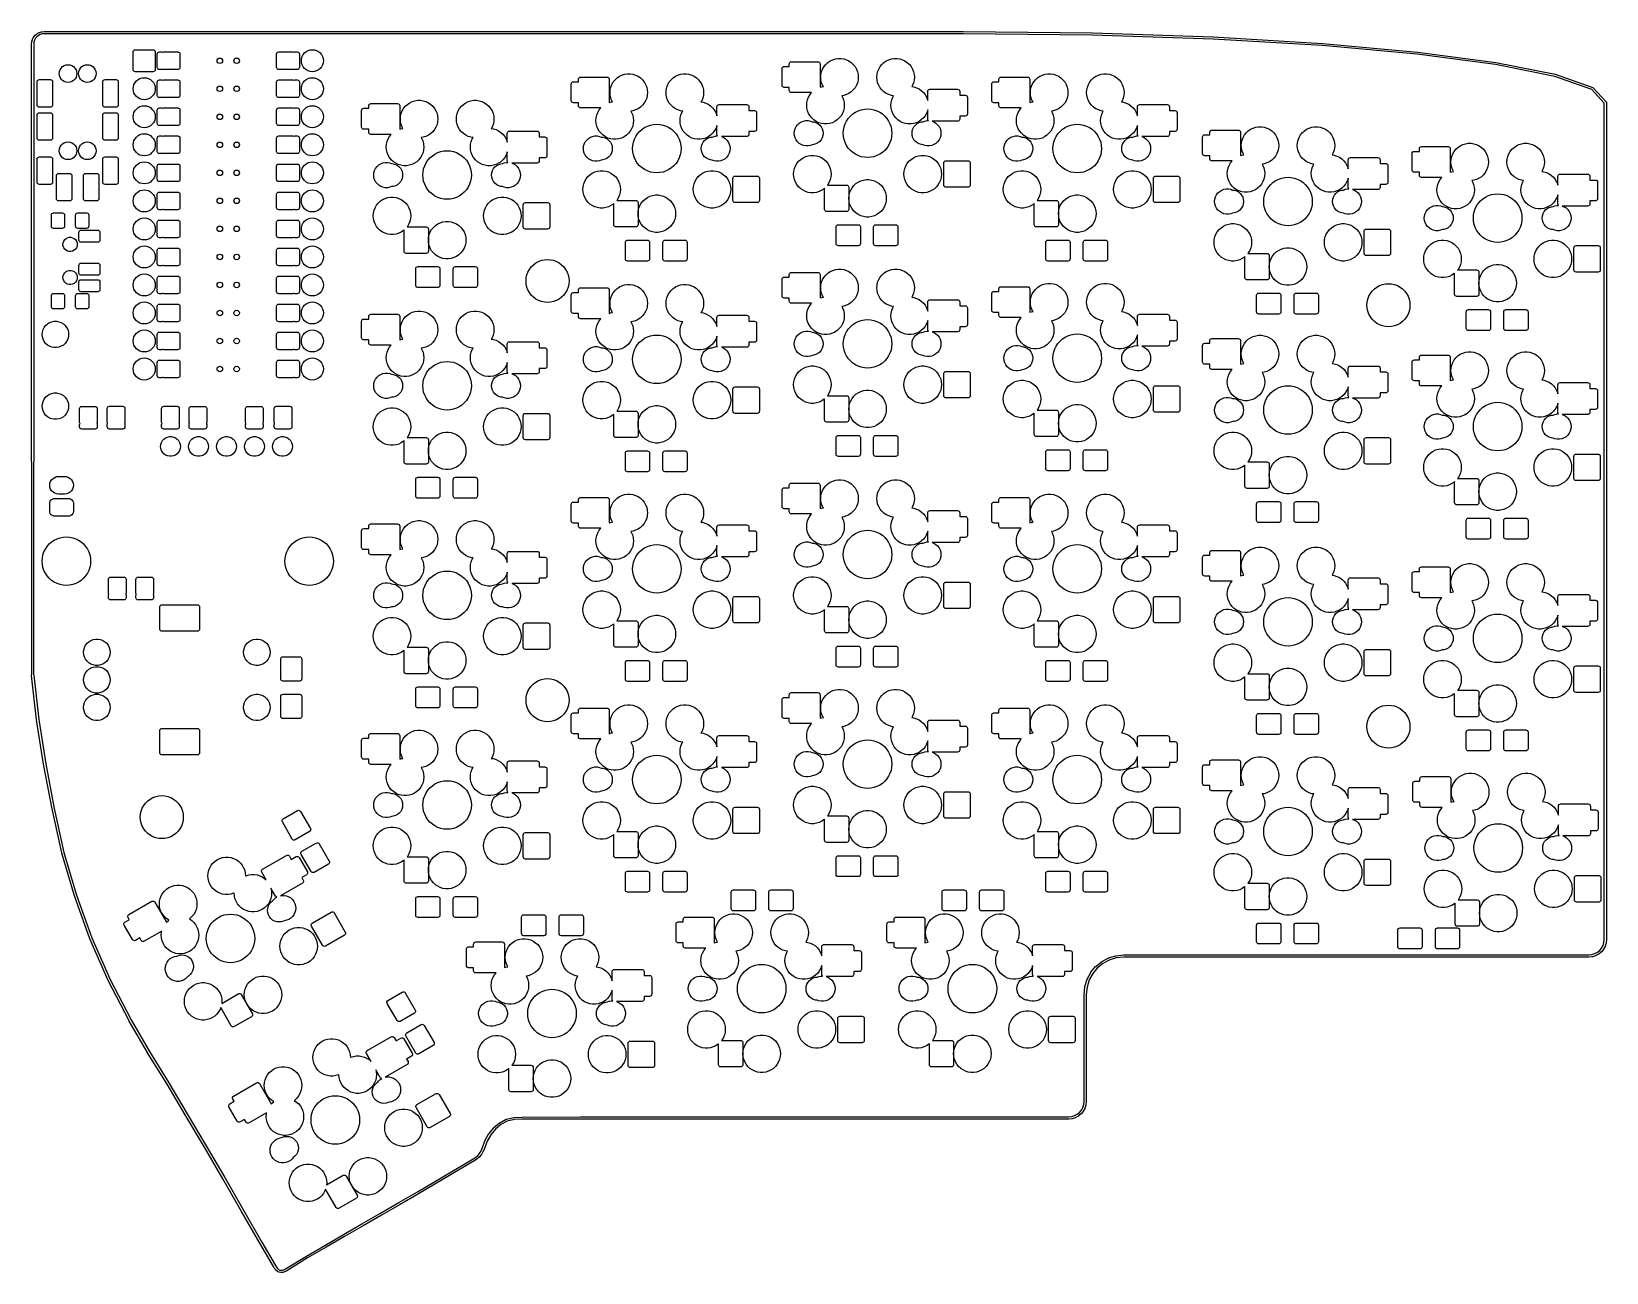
# Model space of a CAD drawing. Extents: x 3.26 to 8.88, y -5.89 to -1.46.
import ezdxf

# ---------------------------------------------------------------- set-up
doc = ezdxf.new("R2010")
doc.units = 0
doc.header["$MEASUREMENT"] = 0
doc.layers.add('BLACK', color=7, linetype='CONTINUOUS')

msp = doc.modelspace()

# ---------------------------------------------------------------- linework, layer by layer
at = {"layer": 'BLACK', "linetype": 'CONTINUOUS'}
for p, q in [((3.2816, -1.4637), (3.2886, -1.4599)), ((3.2886, -1.4599), (3.289, -1.4598)), ((3.289, -1.4598), (3.2894, -1.4596)), ((3.2894, -1.4596), (3.2971, -1.4572)), ((3.2971, -1.4572), (3.2975, -1.4572)), ((3.2975, -1.4572), (3.2979, -1.457)), ((3.2979, -1.457), (3.3062, -1.4562)), ((3.3062, -1.4562), (3.3064, -1.4562)), ((3.3064, -1.4562), (3.3066, -1.4562)), ((3.3066, -1.4562), (3.7164, -1.4562)), ((3.7164, -1.4562), (4.1261, -1.4562)), ((4.1261, -1.4562), (4.5359, -1.4562)), ((4.5359, -1.4562), (4.9457, -1.4562)), ((4.9457, -1.4562), (5.3554, -1.4562)), ((5.3554, -1.4562), (5.7652, -1.4562)), ((5.7652, -1.4562), (6.1749, -1.4562)), ((6.1749, -1.4562), (6.5847, -1.4562)), ((6.5847, -1.4562), (6.5847, -1.4562)), ((6.5847, -1.4562), (6.5847, -1.4562)), ((6.5847, -1.4562), (7.0469, -1.4612)), ((3.2613, -1.5014), (3.2614, -1.5012)), ((3.2613, -1.7498), (3.2613, -1.5014)), ((3.2614, -1.5011), (3.2622, -1.4927)), ((3.2614, -1.5012), (3.2614, -1.5011)), ((3.2622, -1.4927), (3.2624, -1.4923)), ((3.2624, -1.4919), (3.2648, -1.4842)), ((3.2624, -1.4923), (3.2624, -1.4919)), ((3.2648, -1.4842), (3.265, -1.4839)), ((3.265, -1.4839), (3.2651, -1.4835)), ((3.2651, -1.4835), (3.2689, -1.4764)), ((3.2689, -1.4764), (3.2692, -1.4762)), ((3.2692, -1.4762), (3.2693, -1.4758)), ((3.27, -1.4939), (3.2692, -1.5018)), ((3.2692, -1.5018), (3.2692, -1.5019)), ((3.2692, -1.5019), (3.2692, -1.7498)), ((3.2693, -1.4758), (3.2743, -1.4697)), ((3.2722, -1.4869), (3.27, -1.4939)), ((3.2756, -1.4805), (3.2722, -1.4869)), ((3.2743, -1.4697), (3.2747, -1.4695)), ((3.2747, -1.4695), (3.2749, -1.4692)), ((3.2749, -1.4692), (3.281, -1.4641)), ((3.2802, -1.475), (3.2756, -1.4805)), ((3.2857, -1.4704), (3.2802, -1.475)), ((3.281, -1.4641), (3.2814, -1.464)), ((3.2814, -1.464), (3.2816, -1.4637)), ((3.2921, -1.467), (3.2857, -1.4704)), ((3.2991, -1.4648), (3.2921, -1.467)), ((3.3068, -1.464), (3.2991, -1.4648)), ((3.7164, -1.464), (3.3068, -1.464)), ((4.1261, -1.464), (3.7164, -1.464)), ((4.5359, -1.464), (4.1261, -1.464)), ((4.9457, -1.464), (4.5359, -1.464)), ((5.3554, -1.464), (4.9457, -1.464)), ((5.7652, -1.464), (5.3554, -1.464)), ((6.1749, -1.464), (5.7652, -1.464)), ((6.5847, -1.464), (6.1749, -1.464)), ((7.0467, -1.4691), (6.5847, -1.464)), ((7.477, -1.4837), (7.0467, -1.4691)), ((7.0469, -1.4612), (7.0469, -1.4613)), ((7.0469, -1.4613), (7.047, -1.4612)), ((7.047, -1.4612), (7.4773, -1.4758)), ((7.8661, -1.5067), (7.477, -1.4837)), ((7.4773, -1.4758), (7.4773, -1.4758)), ((7.4773, -1.4758), (7.4774, -1.4758)), ((7.4774, -1.4758), (7.8667, -1.4988)), ((8.2051, -1.5372), (7.8661, -1.5067)), ((7.8667, -1.4988), (7.8667, -1.4989)), ((7.8667, -1.4989), (7.8668, -1.4989)), ((7.8668, -1.4989), (8.2059, -1.5294)), ((3.624, -1.5291), (3.6246, -1.5261)), ((3.624, -1.5921), (3.624, -1.5291)), ((3.6246, -1.5261), (3.6263, -1.5236)), ((3.6263, -1.5236), (3.6289, -1.5218)), ((3.6289, -1.5218), (3.6319, -1.5212)), ((3.6319, -1.5212), (3.6949, -1.5212)), ((3.6949, -1.5212), (3.6979, -1.5218)), ((3.6979, -1.5218), (3.7005, -1.5236)), ((3.7005, -1.5236), (3.7022, -1.5261)), ((3.7022, -1.5261), (3.7028, -1.5291)), ((3.7028, -1.5291), (3.7028, -1.5921)), ((3.7098, -1.537), (3.7104, -1.534)), ((3.7098, -1.5842), (3.7098, -1.537)), ((3.7104, -1.534), (3.7121, -1.5314)), ((3.7121, -1.5314), (3.7146, -1.5297)), ((3.7146, -1.5297), (3.7176, -1.5291)), ((3.7176, -1.5291), (3.7255, -1.5291)), ((3.7255, -1.5291), (3.7285, -1.5297)), ((3.7285, -1.5297), (3.7298, -1.5306)), ((3.7298, -1.5306), (3.731, -1.5297)), ((3.731, -1.5297), (3.734, -1.5291)), ((3.734, -1.5291), (3.7832, -1.5291)), ((3.7832, -1.5291), (3.7863, -1.5297)), ((3.7863, -1.5297), (3.7888, -1.5314)), ((3.7888, -1.5314), (3.7905, -1.534)), ((3.7905, -1.534), (3.7911, -1.537)), ((3.7911, -1.537), (3.7911, -1.5842)), ((3.9236, -1.5606), (3.9243, -1.5569)), ((3.9243, -1.5644), (3.9236, -1.5606)), ((3.9243, -1.5569), (3.9264, -1.5537)), ((3.9264, -1.5676), (3.9243, -1.5644)), ((3.9264, -1.5537), (3.9296, -1.5515)), ((3.9296, -1.5697), (3.9264, -1.5676)), ((3.9296, -1.5515), (3.9334, -1.5508)), ((3.9334, -1.5705), (3.9296, -1.5697)), ((3.9334, -1.5508), (3.9372, -1.5515)), ((3.9372, -1.5697), (3.9334, -1.5705)), ((3.9372, -1.5515), (3.9404, -1.5537)), ((3.9404, -1.5676), (3.9372, -1.5697)), ((3.9404, -1.5537), (3.9425, -1.5569)), ((3.9425, -1.5644), (3.9404, -1.5676)), ((3.9425, -1.5569), (3.9432, -1.5606)), ((3.9432, -1.5606), (3.9425, -1.5644)), ((3.9836, -1.5606), (3.9843, -1.5569)), ((3.9843, -1.5644), (3.9836, -1.5606)), ((3.9843, -1.5569), (3.9864, -1.5537)), ((3.9864, -1.5676), (3.9843, -1.5644)), ((3.9864, -1.5537), (3.9896, -1.5515)), ((3.9896, -1.5697), (3.9864, -1.5676)), ((3.9896, -1.5515), (3.9934, -1.5508)), ((3.9934, -1.5705), (3.9896, -1.5697)), ((3.9934, -1.5508), (3.9972, -1.5515)), ((3.9972, -1.5697), (3.9934, -1.5705)), ((3.9972, -1.5515), (4.0004, -1.5537)), ((4.0004, -1.5676), (3.9972, -1.5697)), ((4.0004, -1.5537), (4.0025, -1.5569)), ((4.0025, -1.5644), (4.0004, -1.5676)), ((4.0025, -1.5569), (4.0032, -1.5606)), ((4.0032, -1.5606), (4.0025, -1.5644)), ((4.1357, -1.537), (4.1363, -1.534)), ((4.1357, -1.5842), (4.1357, -1.537)), ((4.1363, -1.534), (4.138, -1.5314)), ((4.138, -1.5314), (4.1405, -1.5297)), ((4.1405, -1.5297), (4.1436, -1.5291)), ((4.1436, -1.5291), (4.1928, -1.5291)), ((4.1928, -1.5291), (4.1958, -1.5297)), ((4.1958, -1.5297), (4.197, -1.5306)), ((4.197, -1.5306), (4.1983, -1.5297)), ((4.1983, -1.5297), (4.2013, -1.5291)), ((4.2013, -1.5291), (4.2091, -1.5291)), ((4.2091, -1.5291), (4.2122, -1.5297)), ((4.2122, -1.5297), (4.2147, -1.5314)), ((4.2147, -1.5314), (4.2164, -1.534)), ((4.2164, -1.534), (4.217, -1.537)), ((4.217, -1.537), (4.217, -1.5842)), ((4.224, -1.5606), (4.2248, -1.5529)), ((4.2248, -1.5683), (4.224, -1.5606)), ((4.2248, -1.5529), (4.227, -1.5456)), ((4.227, -1.5757), (4.2248, -1.5683)), ((4.227, -1.5456), (4.2307, -1.5387)), ((4.2307, -1.5387), (4.2356, -1.5328)), ((4.2356, -1.5328), (4.2415, -1.5279)), ((4.2415, -1.5279), (4.2483, -1.5242)), ((4.2483, -1.5242), (4.2557, -1.522)), ((4.2557, -1.522), (4.2634, -1.5212)), ((4.2634, -1.5212), (4.2711, -1.522)), ((4.2711, -1.522), (4.2785, -1.5242)), ((4.2785, -1.5242), (4.2853, -1.5279)), ((4.2853, -1.5279), (4.2912, -1.5328)), ((4.2912, -1.5328), (4.2961, -1.5387)), ((4.2961, -1.5387), (4.2998, -1.5456)), ((4.2998, -1.5456), (4.302, -1.5529)), ((4.302, -1.5683), (4.2998, -1.5757)), ((4.302, -1.5529), (4.3028, -1.5606)), ((4.3028, -1.5606), (4.302, -1.5683)), ((5.9646, -1.572), (5.9652, -1.569)), ((5.9646, -1.5811), (5.9646, -1.572)), ((5.9652, -1.569), (5.9669, -1.5665)), ((5.9669, -1.5665), (5.9694, -1.5648)), ((5.9694, -1.5648), (5.9724, -1.5642)), ((5.9724, -1.5642), (6.0669, -1.5642)), ((6.0669, -1.5642), (6.0699, -1.5648)), ((6.0699, -1.5648), (6.0725, -1.5665)), ((6.0725, -1.5665), (6.0742, -1.569)), ((6.0742, -1.569), (6.0748, -1.572)), ((6.0748, -1.572), (6.0748, -1.6554)), ((6.095, -1.5738), (6.1024, -1.567)), ((6.1024, -1.567), (6.1106, -1.5613)), ((6.1106, -1.5613), (6.1196, -1.557)), ((6.1196, -1.557), (6.1292, -1.554)), ((6.1292, -1.554), (6.1391, -1.5525)), ((6.1391, -1.5525), (6.1491, -1.5525)), ((6.1491, -1.5525), (6.159, -1.554)), ((6.159, -1.554), (6.1685, -1.557)), ((6.1685, -1.557), (6.1776, -1.5613)), ((6.1776, -1.5613), (6.1858, -1.567)), ((6.1858, -1.567), (6.1932, -1.5738)), ((6.295, -1.5738), (6.3024, -1.567)), ((6.3024, -1.567), (6.3106, -1.5613)), ((6.3106, -1.5613), (6.3196, -1.557)), ((6.3196, -1.557), (6.3292, -1.554)), ((6.3292, -1.554), (6.3391, -1.5525)), ((6.3391, -1.5525), (6.3491, -1.5525)), ((6.3491, -1.5525), (6.359, -1.554)), ((6.359, -1.554), (6.3685, -1.557)), ((6.3685, -1.557), (6.3776, -1.5613)), ((6.3776, -1.5613), (6.3858, -1.567)), ((6.3858, -1.567), (6.3932, -1.5738)), ((8.4846, -1.5742), (8.2051, -1.5372)), ((8.2059, -1.5294), (8.206, -1.5294)), ((8.206, -1.5294), (8.2061, -1.5294)), ((8.2061, -1.5294), (8.4858, -1.5664)), ((8.4858, -1.5664), (8.4859, -1.5664)), ((8.4859, -1.5664), (8.486, -1.5664)), ((8.486, -1.5664), (8.6972, -1.6089)), ((3.2838, -1.6303), (3.2864, -1.6286)), ((3.2864, -1.6286), (3.2894, -1.628)), ((3.2894, -1.628), (3.3287, -1.628)), ((3.3287, -1.628), (3.3318, -1.6286)), ((3.3318, -1.6286), (3.3343, -1.6303)), ((3.3602, -1.6063), (3.361, -1.5993)), ((3.361, -1.6133), (3.3602, -1.6063)), ((3.361, -1.5993), (3.3634, -1.5926)), ((3.3634, -1.62), (3.361, -1.6133)), ((3.3634, -1.5926), (3.3671, -1.5867)), ((3.3671, -1.6259), (3.3634, -1.62)), ((3.3671, -1.5867), (3.3721, -1.5817)), ((3.3721, -1.6309), (3.3671, -1.6259)), ((3.3721, -1.5817), (3.3781, -1.5779)), ((3.3781, -1.5779), (3.3847, -1.5756)), ((3.3847, -1.5756), (3.3917, -1.5748)), ((3.3917, -1.5748), (3.3987, -1.5756)), ((3.3987, -1.5756), (3.4054, -1.5779)), ((3.4054, -1.5779), (3.4114, -1.5817)), ((3.4114, -1.5817), (3.4164, -1.5867)), ((3.4164, -1.6259), (3.4114, -1.6309)), ((3.4164, -1.5867), (3.4201, -1.5926)), ((3.4201, -1.62), (3.4164, -1.6259)), ((3.4201, -1.5926), (3.4224, -1.5993)), ((3.4224, -1.6133), (3.4201, -1.62)), ((3.4224, -1.5993), (3.4232, -1.6063)), ((3.4232, -1.6063), (3.4224, -1.6133)), ((3.4291, -1.6063), (3.4299, -1.5993)), ((3.4299, -1.6133), (3.4291, -1.6063)), ((3.4299, -1.5993), (3.4323, -1.5926)), ((3.4323, -1.62), (3.4299, -1.6133)), ((3.4323, -1.5926), (3.436, -1.5867)), ((3.436, -1.6259), (3.4323, -1.62)), ((3.436, -1.5867), (3.441, -1.5817)), ((3.441, -1.6309), (3.436, -1.6259)), ((3.441, -1.5817), (3.447, -1.5779)), ((3.447, -1.5779), (3.4536, -1.5756)), ((3.4536, -1.5756), (3.4606, -1.5748)), ((3.4606, -1.5748), (3.4676, -1.5756)), ((3.4676, -1.5756), (3.4743, -1.5779)), ((3.4743, -1.5779), (3.4803, -1.5817)), ((3.4803, -1.5817), (3.4853, -1.5867)), ((3.4853, -1.6259), (3.4803, -1.6309)), ((3.4853, -1.5867), (3.489, -1.5926)), ((3.489, -1.62), (3.4853, -1.6259)), ((3.489, -1.5926), (3.4913, -1.5993)), ((3.4913, -1.6133), (3.489, -1.62)), ((3.4913, -1.5993), (3.4921, -1.6063)), ((3.4921, -1.6063), (3.4913, -1.6133)), ((3.5181, -1.6303), (3.5206, -1.6286)), ((3.5206, -1.6286), (3.5236, -1.628)), ((3.5236, -1.628), (3.563, -1.628)), ((3.563, -1.628), (3.566, -1.6286)), ((3.566, -1.6286), (3.5686, -1.6303)), ((3.6246, -1.5951), (3.624, -1.5921)), ((3.6263, -1.5977), (3.6246, -1.5951)), ((3.6289, -1.5994), (3.6263, -1.5977)), ((3.6319, -1.6), (3.6289, -1.5994)), ((3.6634, -1.6), (3.6319, -1.6)), ((3.6356, -1.6328), (3.6415, -1.6279)), ((3.6415, -1.6279), (3.6483, -1.6242)), ((3.6483, -1.6242), (3.6557, -1.622)), ((3.6557, -1.622), (3.6634, -1.6212)), ((3.6949, -1.6), (3.6634, -1.6)), ((3.6634, -1.6212), (3.6711, -1.622)), ((3.6711, -1.622), (3.6785, -1.6242)), ((3.6785, -1.6242), (3.6853, -1.6279)), ((3.6853, -1.6279), (3.6912, -1.6328)), ((3.6979, -1.5994), (3.6949, -1.6)), ((3.7005, -1.5977), (3.6979, -1.5994)), ((3.7022, -1.5951), (3.7005, -1.5977)), ((3.7028, -1.5921), (3.7022, -1.5951)), ((3.7104, -1.5873), (3.7098, -1.5842)), ((3.7121, -1.5898), (3.7104, -1.5873)), ((3.7146, -1.5915), (3.7121, -1.5898)), ((3.7176, -1.5921), (3.7146, -1.5915)), ((3.7146, -1.6297), (3.7176, -1.6291)), ((3.7255, -1.5921), (3.7176, -1.5921)), ((3.7176, -1.6291), (3.7255, -1.6291)), ((3.7285, -1.5915), (3.7255, -1.5921)), ((3.7255, -1.6291), (3.7285, -1.6297)), ((3.7298, -1.5907), (3.7285, -1.5915)), ((3.731, -1.5915), (3.7298, -1.5907)), ((3.734, -1.5921), (3.731, -1.5915)), ((3.731, -1.6297), (3.734, -1.6291)), ((3.7832, -1.5921), (3.734, -1.5921)), ((3.734, -1.6291), (3.7832, -1.6291)), ((3.7863, -1.5915), (3.7832, -1.5921)), ((3.7832, -1.6291), (3.7863, -1.6297)), ((3.7888, -1.5898), (3.7863, -1.5915)), ((3.7905, -1.5873), (3.7888, -1.5898)), ((3.7911, -1.5842), (3.7905, -1.5873)), ((4.1363, -1.5873), (4.1357, -1.5842)), ((4.138, -1.5898), (4.1363, -1.5873)), ((4.1405, -1.5915), (4.138, -1.5898)), ((4.1436, -1.5921), (4.1405, -1.5915)), ((4.1405, -1.6297), (4.1436, -1.6291)), ((4.1928, -1.5921), (4.1436, -1.5921)), ((4.1436, -1.6291), (4.1928, -1.6291)), ((4.1958, -1.5915), (4.1928, -1.5921)), ((4.1928, -1.6291), (4.1958, -1.6297)), ((4.197, -1.5907), (4.1958, -1.5915)), ((4.1983, -1.5915), (4.197, -1.5907)), ((4.2013, -1.5921), (4.1983, -1.5915)), ((4.1983, -1.6297), (4.2013, -1.6291)), ((4.2091, -1.5921), (4.2013, -1.5921)), ((4.2013, -1.6291), (4.2091, -1.6291)), ((4.2122, -1.5915), (4.2091, -1.5921)), ((4.2091, -1.6291), (4.2122, -1.6297)), ((4.2147, -1.5898), (4.2122, -1.5915)), ((4.2164, -1.5873), (4.2147, -1.5898)), ((4.217, -1.5842), (4.2164, -1.5873)), ((4.2307, -1.5825), (4.227, -1.5757)), ((4.2356, -1.5885), (4.2307, -1.5825)), ((4.2415, -1.5934), (4.2356, -1.5885)), ((4.2356, -1.6328), (4.2415, -1.6279)), ((4.2483, -1.597), (4.2415, -1.5934)), ((4.2415, -1.6279), (4.2483, -1.6242)), ((4.2557, -1.5992), (4.2483, -1.597)), ((4.2483, -1.6242), (4.2557, -1.622)), ((4.2634, -1.6), (4.2557, -1.5992)), ((4.2557, -1.622), (4.2634, -1.6212)), ((4.2711, -1.5992), (4.2634, -1.6)), ((4.2634, -1.6212), (4.2711, -1.622)), ((4.2785, -1.597), (4.2711, -1.5992)), ((4.2711, -1.622), (4.2785, -1.6242)), ((4.2853, -1.5934), (4.2785, -1.597)), ((4.2785, -1.6242), (4.2853, -1.6279)), ((4.2912, -1.5885), (4.2853, -1.5934)), ((4.2853, -1.6279), (4.2912, -1.6328)), ((4.2961, -1.5825), (4.2912, -1.5885)), ((4.2998, -1.5757), (4.2961, -1.5825)), ((5.2126, -1.6268), (5.2132, -1.6238)), ((5.2126, -1.6358), (5.2126, -1.6268)), ((5.2132, -1.6238), (5.2149, -1.6212)), ((5.2149, -1.6212), (5.2175, -1.6195)), ((5.2175, -1.6195), (5.2205, -1.6189)), ((5.2205, -1.6189), (5.315, -1.6189)), ((5.315, -1.6189), (5.318, -1.6195)), ((5.318, -1.6195), (5.3205, -1.6212)), ((5.3205, -1.6212), (5.3222, -1.6238)), ((5.3222, -1.6238), (5.3228, -1.6268)), ((5.3228, -1.6268), (5.3228, -1.7101)), ((5.3368, -1.6363), (5.3431, -1.6285)), ((5.3431, -1.6285), (5.3504, -1.6217)), ((5.3504, -1.6217), (5.3587, -1.6161)), ((5.3587, -1.6161), (5.3677, -1.6117)), ((5.3677, -1.6117), (5.3772, -1.6088)), ((5.3772, -1.6088), (5.3871, -1.6073)), ((5.3871, -1.6073), (5.3971, -1.6073)), ((5.3971, -1.6073), (5.407, -1.6088)), ((5.407, -1.6088), (5.4166, -1.6117)), ((5.4166, -1.6117), (5.4256, -1.6161)), ((5.4256, -1.6161), (5.4339, -1.6217)), ((5.4339, -1.6217), (5.4412, -1.6285)), ((5.4412, -1.6285), (5.4474, -1.6363)), ((5.5368, -1.6363), (5.5431, -1.6285)), ((5.5431, -1.6285), (5.5504, -1.6217)), ((5.5504, -1.6217), (5.5587, -1.6161)), ((5.5587, -1.6161), (5.5677, -1.6117)), ((5.5677, -1.6117), (5.5772, -1.6088)), ((5.5772, -1.6088), (5.5871, -1.6073)), ((5.5871, -1.6073), (5.5971, -1.6073)), ((5.5971, -1.6073), (5.607, -1.6088)), ((5.607, -1.6088), (5.6166, -1.6117)), ((5.6166, -1.6117), (5.6256, -1.6161)), ((5.6256, -1.6161), (5.6339, -1.6217)), ((5.6339, -1.6217), (5.6412, -1.6285)), ((5.6412, -1.6285), (5.6474, -1.6363)), ((5.939, -1.589), (5.9396, -1.586)), ((5.939, -1.648), (5.939, -1.589)), ((5.9396, -1.586), (5.9413, -1.5834)), ((5.9413, -1.5834), (5.9438, -1.5817)), ((5.9438, -1.5817), (5.9469, -1.5811)), ((5.9469, -1.5811), (5.9646, -1.5811)), ((6.0772, -1.6193), (6.0779, -1.6093)), ((6.0779, -1.6293), (6.0772, -1.6193)), ((6.0779, -1.6093), (6.0801, -1.5996)), ((6.0801, -1.639), (6.0779, -1.6293)), ((6.0801, -1.5996), (6.0838, -1.5903)), ((6.0838, -1.5903), (6.0888, -1.5816)), ((6.0888, -1.5816), (6.095, -1.5738)), ((6.1932, -1.5738), (6.1994, -1.5816)), ((6.1994, -1.5816), (6.2044, -1.5903)), ((6.2044, -1.5903), (6.2081, -1.5996)), ((6.2081, -1.5996), (6.2103, -1.6093)), ((6.2103, -1.6293), (6.2081, -1.639)), ((6.2103, -1.6093), (6.211, -1.6193)), ((6.211, -1.6193), (6.2103, -1.6293)), ((6.2772, -1.6193), (6.2779, -1.6093)), ((6.2779, -1.6293), (6.2772, -1.6193)), ((6.2779, -1.6093), (6.2801, -1.5996)), ((6.2801, -1.639), (6.2779, -1.6293)), ((6.2801, -1.5996), (6.2838, -1.5903)), ((6.2838, -1.5903), (6.2888, -1.5816)), ((6.2888, -1.5816), (6.295, -1.5738)), ((6.3932, -1.5738), (6.3994, -1.5816)), ((6.3994, -1.5816), (6.4044, -1.5903)), ((6.4044, -1.5903), (6.4081, -1.5996)), ((6.4081, -1.5996), (6.4103, -1.6093)), ((6.4103, -1.6293), (6.4081, -1.639)), ((6.4103, -1.6093), (6.411, -1.6193)), ((6.411, -1.6193), (6.4103, -1.6293)), ((6.7126, -1.6268), (6.7132, -1.6238)), ((6.7126, -1.6358), (6.7126, -1.6268)), ((6.7132, -1.6238), (6.7149, -1.6212)), ((6.7149, -1.6212), (6.7175, -1.6195)), ((6.7175, -1.6195), (6.7205, -1.6189)), ((6.7205, -1.6189), (6.815, -1.6189)), ((6.815, -1.6189), (6.818, -1.6195)), ((6.818, -1.6195), (6.8205, -1.6212)), ((6.8205, -1.6212), (6.8222, -1.6238)), ((6.8222, -1.6238), (6.8228, -1.6268)), ((6.8228, -1.6268), (6.8228, -1.7101)), ((6.8368, -1.6363), (6.8431, -1.6285)), ((6.8431, -1.6285), (6.8504, -1.6217)), ((6.8504, -1.6217), (6.8587, -1.6161)), ((6.8587, -1.6161), (6.8677, -1.6117)), ((6.8677, -1.6117), (6.8772, -1.6088)), ((6.8772, -1.6088), (6.8871, -1.6073)), ((6.8871, -1.6073), (6.8971, -1.6073)), ((6.8971, -1.6073), (6.907, -1.6088)), ((6.907, -1.6088), (6.9166, -1.6117)), ((6.9166, -1.6117), (6.9256, -1.6161)), ((6.9256, -1.6161), (6.9339, -1.6217)), ((6.9339, -1.6217), (6.9412, -1.6285)), ((6.9412, -1.6285), (6.9474, -1.6363)), ((7.0368, -1.6363), (7.0431, -1.6285)), ((7.0431, -1.6285), (7.0504, -1.6217)), ((7.0504, -1.6217), (7.0587, -1.6161)), ((7.0587, -1.6161), (7.0677, -1.6117)), ((7.0677, -1.6117), (7.0772, -1.6088)), ((7.0772, -1.6088), (7.0871, -1.6073)), ((7.0871, -1.6073), (7.0971, -1.6073)), ((7.0971, -1.6073), (7.107, -1.6088)), ((7.107, -1.6088), (7.1166, -1.6117)), ((7.1166, -1.6117), (7.1256, -1.6161)), ((7.1256, -1.6161), (7.1339, -1.6217)), ((7.1339, -1.6217), (7.1412, -1.6285)), ((7.1412, -1.6285), (7.1474, -1.6363)), ((8.6954, -1.6166), (8.4846, -1.5742)), ((8.8276, -1.6631), (8.6954, -1.6166)), ((8.6972, -1.6089), (8.6975, -1.609)), ((8.6975, -1.609), (8.6977, -1.609)), ((8.6977, -1.609), (8.8312, -1.656)), ((3.2815, -1.6358), (3.2821, -1.6328)), ((3.2815, -1.7185), (3.2815, -1.6358)), ((3.2821, -1.6328), (3.2838, -1.6303)), ((3.3343, -1.6303), (3.336, -1.6328)), ((3.336, -1.6328), (3.3366, -1.6358)), ((3.3366, -1.6358), (3.3366, -1.7185)), ((3.3781, -1.6347), (3.3721, -1.6309)), ((3.3847, -1.637), (3.3781, -1.6347)), ((3.3917, -1.6378), (3.3847, -1.637)), ((3.3987, -1.637), (3.3917, -1.6378)), ((3.4054, -1.6347), (3.3987, -1.637)), ((3.4114, -1.6309), (3.4054, -1.6347)), ((3.447, -1.6347), (3.441, -1.6309)), ((3.4536, -1.637), (3.447, -1.6347)), ((3.4606, -1.6378), (3.4536, -1.637)), ((3.4676, -1.637), (3.4606, -1.6378)), ((3.4743, -1.6347), (3.4676, -1.637)), ((3.4803, -1.6309), (3.4743, -1.6347)), ((3.5157, -1.6358), (3.5163, -1.6328)), ((3.5157, -1.7185), (3.5157, -1.6358)), ((3.5163, -1.6328), (3.5181, -1.6303)), ((3.5686, -1.6303), (3.5703, -1.6328)), ((3.5703, -1.6328), (3.5709, -1.6358)), ((3.5709, -1.6358), (3.5709, -1.7185)), ((3.624, -1.6606), (3.6248, -1.6529)), ((3.6248, -1.6683), (3.624, -1.6606)), ((3.6248, -1.6529), (3.627, -1.6456)), ((3.627, -1.6757), (3.6248, -1.6683)), ((3.627, -1.6456), (3.6307, -1.6387)), ((3.6307, -1.6825), (3.627, -1.6757)), ((3.6307, -1.6387), (3.6356, -1.6328)), ((3.6356, -1.6885), (3.6307, -1.6825)), ((3.6912, -1.6328), (3.6961, -1.6387)), ((3.6961, -1.6825), (3.6912, -1.6885)), ((3.6961, -1.6387), (3.6998, -1.6456)), ((3.6998, -1.6757), (3.6961, -1.6825)), ((3.6998, -1.6456), (3.702, -1.6529)), ((3.702, -1.6683), (3.6998, -1.6757)), ((3.702, -1.6529), (3.7028, -1.6606)), ((3.7028, -1.6606), (3.702, -1.6683)), ((3.7098, -1.637), (3.7104, -1.634)), ((3.7098, -1.6842), (3.7098, -1.637)), ((3.7104, -1.6873), (3.7098, -1.6842)), ((3.7104, -1.634), (3.7121, -1.6314)), ((3.7121, -1.6314), (3.7146, -1.6297)), ((3.7285, -1.6297), (3.7298, -1.6306)), ((3.7298, -1.6306), (3.731, -1.6297)), ((3.7863, -1.6297), (3.7888, -1.6314)), ((3.7888, -1.6314), (3.7905, -1.634)), ((3.7905, -1.634), (3.7911, -1.637)), ((3.7911, -1.6842), (3.7905, -1.6873)), ((3.7911, -1.637), (3.7911, -1.6842)), ((3.9236, -1.6606), (3.9243, -1.6569)), ((3.9243, -1.6644), (3.9236, -1.6606)), ((3.9243, -1.6569), (3.9264, -1.6537)), ((3.9264, -1.6676), (3.9243, -1.6644)), ((3.9264, -1.6537), (3.9296, -1.6515)), ((3.9296, -1.6697), (3.9264, -1.6676)), ((3.9296, -1.6515), (3.9334, -1.6508)), ((3.9334, -1.6705), (3.9296, -1.6697)), ((3.9334, -1.6508), (3.9372, -1.6515)), ((3.9372, -1.6697), (3.9334, -1.6705)), ((3.9372, -1.6515), (3.9404, -1.6537)), ((3.9404, -1.6676), (3.9372, -1.6697)), ((3.9404, -1.6537), (3.9425, -1.6569)), ((3.9425, -1.6644), (3.9404, -1.6676)), ((3.9425, -1.6569), (3.9432, -1.6606)), ((3.9432, -1.6606), (3.9425, -1.6644)), ((3.9836, -1.6606), (3.9843, -1.6569)), ((3.9843, -1.6644), (3.9836, -1.6606)), ((3.9843, -1.6569), (3.9864, -1.6537)), ((3.9864, -1.6676), (3.9843, -1.6644)), ((3.9864, -1.6537), (3.9896, -1.6515)), ((3.9896, -1.6697), (3.9864, -1.6676)), ((3.9896, -1.6515), (3.9934, -1.6508)), ((3.9934, -1.6705), (3.9896, -1.6697)), ((3.9934, -1.6508), (3.9972, -1.6515)), ((3.9972, -1.6697), (3.9934, -1.6705)), ((3.9972, -1.6515), (4.0004, -1.6537)), ((4.0004, -1.6676), (3.9972, -1.6697)), ((4.0004, -1.6537), (4.0025, -1.6569)), ((4.0025, -1.6644), (4.0004, -1.6676)), ((4.0025, -1.6569), (4.0032, -1.6606)), ((4.0032, -1.6606), (4.0025, -1.6644)), ((4.1357, -1.637), (4.1363, -1.634)), ((4.1357, -1.6842), (4.1357, -1.637)), ((4.1363, -1.6873), (4.1357, -1.6842)), ((4.1363, -1.634), (4.138, -1.6314)), ((4.138, -1.6314), (4.1405, -1.6297)), ((4.1958, -1.6297), (4.197, -1.6306)), ((4.197, -1.6306), (4.1983, -1.6297)), ((4.2122, -1.6297), (4.2147, -1.6314)), ((4.2147, -1.6314), (4.2164, -1.634)), ((4.2164, -1.634), (4.217, -1.637)), ((4.217, -1.6842), (4.2164, -1.6873)), ((4.217, -1.637), (4.217, -1.6842)), ((4.224, -1.6606), (4.2248, -1.6529)), ((4.2248, -1.6683), (4.224, -1.6606)), ((4.2248, -1.6529), (4.227, -1.6456)), ((4.227, -1.6757), (4.2248, -1.6683)), ((4.227, -1.6456), (4.2307, -1.6387)), ((4.2307, -1.6825), (4.227, -1.6757)), ((4.2307, -1.6387), (4.2356, -1.6328)), ((4.2356, -1.6885), (4.2307, -1.6825)), ((4.2912, -1.6328), (4.2961, -1.6387)), ((4.2961, -1.6825), (4.2912, -1.6885)), ((4.2961, -1.6387), (4.2998, -1.6456)), ((4.2998, -1.6757), (4.2961, -1.6825)), ((4.2998, -1.6456), (4.302, -1.6529)), ((4.302, -1.6683), (4.2998, -1.6757)), ((4.302, -1.6529), (4.3028, -1.6606)), ((4.3028, -1.6606), (4.302, -1.6683)), ((5.187, -1.6437), (5.1876, -1.6407)), ((5.187, -1.7028), (5.187, -1.6437)), ((5.1876, -1.6407), (5.1893, -1.6381)), ((5.1893, -1.6381), (5.1919, -1.6364)), ((5.1919, -1.6364), (5.1949, -1.6358)), ((5.1949, -1.6358), (5.2126, -1.6358)), ((5.3252, -1.674), (5.3259, -1.664)), ((5.3259, -1.684), (5.3252, -1.674)), ((5.3259, -1.664), (5.3282, -1.6543)), ((5.3282, -1.6937), (5.3259, -1.684)), ((5.3282, -1.6543), (5.3318, -1.645)), ((5.3318, -1.645), (5.3368, -1.6363)), ((5.4474, -1.6363), (5.4524, -1.645)), ((5.4524, -1.645), (5.4561, -1.6543)), ((5.4561, -1.6543), (5.4583, -1.664)), ((5.4583, -1.684), (5.4561, -1.6937)), ((5.4583, -1.664), (5.4591, -1.674)), ((5.4591, -1.674), (5.4583, -1.684)), ((5.5252, -1.674), (5.5259, -1.664)), ((5.5259, -1.684), (5.5252, -1.674)), ((5.5259, -1.664), (5.5282, -1.6543)), ((5.5282, -1.6937), (5.5259, -1.684)), ((5.5282, -1.6543), (5.5318, -1.645)), ((5.5318, -1.645), (5.5368, -1.6363)), ((5.6474, -1.6363), (5.6524, -1.645)), ((5.6524, -1.645), (5.6561, -1.6543)), ((5.6561, -1.6543), (5.6583, -1.664)), ((5.6583, -1.684), (5.6561, -1.6937)), ((5.6583, -1.664), (5.6591, -1.674)), ((5.6591, -1.674), (5.6583, -1.684)), ((5.9396, -1.651), (5.939, -1.648)), ((5.9413, -1.6536), (5.9396, -1.651)), ((5.9438, -1.6553), (5.9413, -1.6536)), ((5.9469, -1.6559), (5.9438, -1.6553)), ((5.9646, -1.6559), (5.9469, -1.6559)), ((5.9646, -1.6665), (5.9646, -1.6559)), ((5.9652, -1.6695), (5.9646, -1.6665)), ((5.9669, -1.6721), (5.9652, -1.6695)), ((5.9694, -1.6738), (5.9669, -1.6721)), ((5.9724, -1.6744), (5.9694, -1.6738)), ((6.0445, -1.6744), (5.9724, -1.6744)), ((6.0338, -1.6903), (6.0388, -1.6816)), ((6.0388, -1.6816), (6.0445, -1.6744)), ((6.0748, -1.6554), (6.0792, -1.654)), ((6.0792, -1.654), (6.0865, -1.6529)), ((6.0838, -1.6483), (6.0801, -1.639)), ((6.0865, -1.6529), (6.0838, -1.6483)), ((6.159, -1.6845), (6.1517, -1.6856)), ((6.1517, -1.6856), (6.1544, -1.6903)), ((6.1685, -1.6816), (6.159, -1.6845)), ((6.1776, -1.6773), (6.1685, -1.6816)), ((6.1858, -1.6716), (6.1776, -1.6773)), ((6.1932, -1.6648), (6.1858, -1.6716)), ((6.1994, -1.657), (6.1932, -1.6648)), ((6.2044, -1.6483), (6.1994, -1.657)), ((6.2081, -1.639), (6.2044, -1.6483)), ((6.2838, -1.6483), (6.2801, -1.639)), ((6.2888, -1.657), (6.2838, -1.6483)), ((6.295, -1.6648), (6.2888, -1.657)), ((6.3024, -1.6716), (6.295, -1.6648)), ((6.3106, -1.6773), (6.3024, -1.6716)), ((6.3196, -1.6816), (6.3106, -1.6773)), ((6.3292, -1.6845), (6.3196, -1.6816)), ((6.3365, -1.6856), (6.3292, -1.6845)), ((6.3338, -1.6903), (6.3365, -1.6856)), ((6.4044, -1.6483), (6.4017, -1.6529)), ((6.4017, -1.6529), (6.409, -1.654)), ((6.4081, -1.639), (6.4044, -1.6483)), ((6.409, -1.654), (6.4185, -1.657)), ((6.4185, -1.657), (6.4276, -1.6613)), ((6.4276, -1.6613), (6.4358, -1.667)), ((6.4358, -1.667), (6.4432, -1.6738)), ((6.4432, -1.6738), (6.4494, -1.6816)), ((6.4494, -1.6816), (6.4544, -1.6903)), ((6.4587, -1.6701), (6.4593, -1.6671)), ((6.4587, -1.7022), (6.4587, -1.6701)), ((6.4593, -1.6671), (6.461, -1.6645)), ((6.461, -1.6645), (6.4635, -1.6628)), ((6.4635, -1.6628), (6.4665, -1.6622)), ((6.4665, -1.6622), (6.565, -1.6622)), ((6.565, -1.6622), (6.568, -1.6628)), ((6.568, -1.6628), (6.5705, -1.6645)), ((6.5705, -1.6645), (6.5722, -1.6671)), ((6.5722, -1.6671), (6.5728, -1.6701)), ((6.5728, -1.6701), (6.5728, -1.6835)), ((6.5728, -1.6835), (6.5925, -1.6835)), ((6.5925, -1.6835), (6.5955, -1.6841)), ((6.5955, -1.6841), (6.5981, -1.6858)), ((6.687, -1.6437), (6.6876, -1.6407)), ((6.687, -1.7028), (6.687, -1.6437)), ((6.6876, -1.6407), (6.6893, -1.6381)), ((6.6893, -1.6381), (6.6919, -1.6364)), ((6.6919, -1.6364), (6.6949, -1.6358)), ((6.6949, -1.6358), (6.7126, -1.6358)), ((6.8252, -1.674), (6.8259, -1.664)), ((6.8259, -1.684), (6.8252, -1.674)), ((6.8259, -1.664), (6.8282, -1.6543)), ((6.8282, -1.6937), (6.8259, -1.684)), ((6.8282, -1.6543), (6.8318, -1.645)), ((6.8318, -1.645), (6.8368, -1.6363)), ((6.9474, -1.6363), (6.9524, -1.645)), ((6.9524, -1.645), (6.9561, -1.6543)), ((6.9561, -1.6543), (6.9583, -1.664)), ((6.9583, -1.684), (6.9561, -1.6937)), ((6.9583, -1.664), (6.9591, -1.674)), ((6.9591, -1.674), (6.9583, -1.684)), ((7.0252, -1.674), (7.0259, -1.664)), ((7.0259, -1.684), (7.0252, -1.674)), ((7.0259, -1.664), (7.0282, -1.6543)), ((7.0282, -1.6937), (7.0259, -1.684)), ((7.0282, -1.6543), (7.0318, -1.645)), ((7.0318, -1.645), (7.0368, -1.6363)), ((7.1474, -1.6363), (7.1524, -1.645)), ((7.1524, -1.645), (7.1561, -1.6543)), ((7.1561, -1.6543), (7.1583, -1.664)), ((7.1583, -1.684), (7.1561, -1.6937)), ((7.1583, -1.664), (7.1591, -1.674)), ((7.1591, -1.674), (7.1583, -1.684)), ((8.8724, -1.7116), (8.8276, -1.6631)), ((8.8312, -1.656), (8.8319, -1.6566)), ((8.8319, -1.6566), (8.8328, -1.657)), ((8.8328, -1.657), (8.8793, -1.7074)), ((3.2821, -1.7215), (3.2815, -1.7185)), ((3.2838, -1.7241), (3.2821, -1.7215)), ((3.2864, -1.7258), (3.2838, -1.7241)), ((3.2894, -1.7264), (3.2864, -1.7258)), ((3.3287, -1.7264), (3.2894, -1.7264)), ((3.3318, -1.7258), (3.3287, -1.7264)), ((3.3343, -1.7241), (3.3318, -1.7258)), ((3.336, -1.7215), (3.3343, -1.7241)), ((3.3366, -1.7185), (3.336, -1.7215)), ((3.5163, -1.7215), (3.5157, -1.7185)), ((3.5181, -1.7241), (3.5163, -1.7215)), ((3.5206, -1.7258), (3.5181, -1.7241)), ((3.5236, -1.7264), (3.5206, -1.7258)), ((3.563, -1.7264), (3.5236, -1.7264)), ((3.566, -1.7258), (3.563, -1.7264)), ((3.5686, -1.7241), (3.566, -1.7258)), ((3.5703, -1.7215), (3.5686, -1.7241)), ((3.5709, -1.7185), (3.5703, -1.7215)), ((3.627, -1.7456), (3.6307, -1.7387)), ((3.6307, -1.7387), (3.6356, -1.7328)), ((3.6415, -1.6934), (3.6356, -1.6885)), ((3.6356, -1.7328), (3.6415, -1.7279)), ((3.6483, -1.697), (3.6415, -1.6934)), ((3.6415, -1.7279), (3.6483, -1.7242)), ((3.6557, -1.6992), (3.6483, -1.697)), ((3.6483, -1.7242), (3.6557, -1.722)), ((3.6634, -1.7), (3.6557, -1.6992)), ((3.6557, -1.722), (3.6634, -1.7212)), ((3.6711, -1.6992), (3.6634, -1.7)), ((3.6634, -1.7212), (3.6711, -1.722)), ((3.6785, -1.697), (3.6711, -1.6992)), ((3.6711, -1.722), (3.6785, -1.7242)), ((3.6853, -1.6934), (3.6785, -1.697)), ((3.6785, -1.7242), (3.6853, -1.7279)), ((3.6912, -1.6885), (3.6853, -1.6934)), ((3.6853, -1.7279), (3.6912, -1.7328)), ((3.6912, -1.7328), (3.6961, -1.7387)), ((3.6961, -1.7387), (3.6998, -1.7456)), ((3.7098, -1.737), (3.7104, -1.734)), ((3.7098, -1.7842), (3.7098, -1.737)), ((3.7121, -1.6898), (3.7104, -1.6873)), ((3.7104, -1.734), (3.7121, -1.7314)), ((3.7146, -1.6915), (3.7121, -1.6898)), ((3.7121, -1.7314), (3.7146, -1.7297)), ((3.7176, -1.6921), (3.7146, -1.6915)), ((3.7146, -1.7297), (3.7176, -1.7291)), ((3.7255, -1.6921), (3.7176, -1.6921)), ((3.7176, -1.7291), (3.7255, -1.7291)), ((3.7285, -1.6915), (3.7255, -1.6921)), ((3.7255, -1.7291), (3.7285, -1.7297)), ((3.7298, -1.6907), (3.7285, -1.6915)), ((3.7285, -1.7297), (3.7298, -1.7306)), ((3.731, -1.6915), (3.7298, -1.6907)), ((3.7298, -1.7306), (3.731, -1.7297)), ((3.734, -1.6921), (3.731, -1.6915)), ((3.731, -1.7297), (3.734, -1.7291)), ((3.7832, -1.6921), (3.734, -1.6921)), ((3.734, -1.7291), (3.7832, -1.7291)), ((3.7863, -1.6915), (3.7832, -1.6921)), ((3.7832, -1.7291), (3.7863, -1.7297)), ((3.7888, -1.6898), (3.7863, -1.6915)), ((3.7863, -1.7297), (3.7888, -1.7314)), ((3.7905, -1.6873), (3.7888, -1.6898)), ((3.7888, -1.7314), (3.7905, -1.734)), ((3.7905, -1.734), (3.7911, -1.737)), ((3.7911, -1.737), (3.7911, -1.7842)), ((4.1357, -1.737), (4.1363, -1.734)), ((4.1357, -1.7842), (4.1357, -1.737)), ((4.138, -1.6898), (4.1363, -1.6873)), ((4.1363, -1.734), (4.138, -1.7314)), ((4.1405, -1.6915), (4.138, -1.6898)), ((4.138, -1.7314), (4.1405, -1.7297)), ((4.1436, -1.6921), (4.1405, -1.6915)), ((4.1405, -1.7297), (4.1436, -1.7291)), ((4.1928, -1.6921), (4.1436, -1.6921)), ((4.1436, -1.7291), (4.1928, -1.7291)), ((4.1958, -1.6915), (4.1928, -1.6921)), ((4.1928, -1.7291), (4.1958, -1.7297)), ((4.197, -1.6907), (4.1958, -1.6915)), ((4.1958, -1.7297), (4.197, -1.7306)), ((4.1983, -1.6915), (4.197, -1.6907)), ((4.197, -1.7306), (4.1983, -1.7297)), ((4.2013, -1.6921), (4.1983, -1.6915)), ((4.1983, -1.7297), (4.2013, -1.7291)), ((4.2091, -1.6921), (4.2013, -1.6921)), ((4.2013, -1.7291), (4.2091, -1.7291)), ((4.2122, -1.6915), (4.2091, -1.6921)), ((4.2091, -1.7291), (4.2122, -1.7297)), ((4.2147, -1.6898), (4.2122, -1.6915)), ((4.2122, -1.7297), (4.2147, -1.7314)), ((4.2164, -1.6873), (4.2147, -1.6898)), ((4.2147, -1.7314), (4.2164, -1.734)), ((4.2164, -1.734), (4.217, -1.737)), ((4.217, -1.737), (4.217, -1.7842)), ((4.227, -1.7456), (4.2307, -1.7387)), ((4.2307, -1.7387), (4.2356, -1.7328)), ((4.2415, -1.6934), (4.2356, -1.6885)), ((4.2356, -1.7328), (4.2415, -1.7279)), ((4.2483, -1.697), (4.2415, -1.6934)), ((4.2415, -1.7279), (4.2483, -1.7242)), ((4.2557, -1.6992), (4.2483, -1.697)), ((4.2483, -1.7242), (4.2557, -1.722)), ((4.2634, -1.7), (4.2557, -1.6992)), ((4.2557, -1.722), (4.2634, -1.7212)), ((4.2711, -1.6992), (4.2634, -1.7)), ((4.2634, -1.7212), (4.2711, -1.722)), ((4.2785, -1.697), (4.2711, -1.6992)), ((4.2711, -1.722), (4.2785, -1.7242)), ((4.2853, -1.6934), (4.2785, -1.697)), ((4.2785, -1.7242), (4.2853, -1.7279)), ((4.2912, -1.6885), (4.2853, -1.6934)), ((4.2853, -1.7279), (4.2912, -1.7328)), ((4.2912, -1.7328), (4.2961, -1.7387)), ((4.2961, -1.7387), (4.2998, -1.7456)), ((4.439, -1.7382), (4.4396, -1.7352)), ((4.439, -1.7972), (4.439, -1.7382)), ((4.4396, -1.7352), (4.4413, -1.7326)), ((4.4413, -1.7326), (4.4438, -1.7309)), ((4.4438, -1.7309), (4.4469, -1.7303)), ((4.4469, -1.7303), (4.4646, -1.7303)), ((4.4646, -1.7213), (4.4652, -1.7182)), ((4.4646, -1.7303), (4.4646, -1.7213)), ((4.4652, -1.7182), (4.4669, -1.7157)), ((4.4669, -1.7157), (4.4694, -1.714)), ((4.4694, -1.714), (4.4724, -1.7134)), ((4.4724, -1.7134), (4.5669, -1.7134)), ((4.5669, -1.7134), (4.5699, -1.714)), ((4.5699, -1.714), (4.5725, -1.7157)), ((4.5725, -1.7157), (4.5742, -1.7182)), ((4.5742, -1.7182), (4.5748, -1.7213)), ((4.5748, -1.7213), (4.5748, -1.8046)), ((4.5801, -1.7488), (4.5838, -1.7395)), ((4.5838, -1.7395), (4.5888, -1.7308)), ((4.5888, -1.7308), (4.595, -1.723)), ((4.595, -1.723), (4.6024, -1.7162)), ((4.6024, -1.7162), (4.6106, -1.7105)), ((4.6106, -1.7105), (4.6196, -1.7062)), ((4.6196, -1.7062), (4.6292, -1.7033)), ((4.6292, -1.7033), (4.6391, -1.7018)), ((4.6391, -1.7018), (4.6491, -1.7018)), ((4.6491, -1.7018), (4.659, -1.7033)), ((4.659, -1.7033), (4.6685, -1.7062)), ((4.6685, -1.7062), (4.6776, -1.7105)), ((4.6776, -1.7105), (4.6858, -1.7162)), ((4.6858, -1.7162), (4.6932, -1.723)), ((4.6932, -1.723), (4.6994, -1.7308)), ((4.6994, -1.7308), (4.7044, -1.7395)), ((4.7044, -1.7395), (4.7081, -1.7488)), ((4.7801, -1.7488), (4.7838, -1.7395)), ((4.7838, -1.7395), (4.7888, -1.7308)), ((4.7888, -1.7308), (4.795, -1.723)), ((4.795, -1.723), (4.8024, -1.7162)), ((4.8024, -1.7162), (4.8106, -1.7105)), ((4.8106, -1.7105), (4.8196, -1.7062)), ((4.8196, -1.7062), (4.8292, -1.7033)), ((4.8292, -1.7033), (4.8391, -1.7018)), ((4.8391, -1.7018), (4.8491, -1.7018)), ((4.8491, -1.7018), (4.859, -1.7033)), ((4.859, -1.7033), (4.8685, -1.7062)), ((4.8685, -1.7062), (4.8776, -1.7105)), ((4.8776, -1.7105), (4.8858, -1.7162)), ((4.8858, -1.7162), (4.8932, -1.723)), ((4.8932, -1.723), (4.8994, -1.7308)), ((4.8994, -1.7308), (4.9044, -1.7395)), ((4.9044, -1.7395), (4.9081, -1.7488)), ((5.1876, -1.7058), (5.187, -1.7028)), ((5.1893, -1.7083), (5.1876, -1.7058)), ((5.1919, -1.71), (5.1893, -1.7083)), ((5.1949, -1.7106), (5.1919, -1.71)), ((5.2126, -1.7106), (5.1949, -1.7106)), ((5.2126, -1.7213), (5.2126, -1.7106)), ((5.2132, -1.7243), (5.2126, -1.7213)), ((5.2149, -1.7268), (5.2132, -1.7243)), ((5.2175, -1.7285), (5.2149, -1.7268)), ((5.2205, -1.7291), (5.2175, -1.7285)), ((5.2926, -1.7291), (5.2205, -1.7291)), ((5.2818, -1.745), (5.2868, -1.7363)), ((5.2868, -1.7363), (5.2926, -1.7291)), ((5.3228, -1.7101), (5.3272, -1.7088)), ((5.3272, -1.7088), (5.3345, -1.7077)), ((5.3318, -1.7031), (5.3282, -1.6937)), ((5.3345, -1.7077), (5.3318, -1.7031)), ((5.407, -1.7393), (5.3998, -1.7404)), ((5.3998, -1.7404), (5.4024, -1.745)), ((5.4166, -1.7363), (5.407, -1.7393)), ((5.4256, -1.732), (5.4166, -1.7363)), ((5.4339, -1.7263), (5.4256, -1.732)), ((5.4412, -1.7195), (5.4339, -1.7263)), ((5.4474, -1.7117), (5.4412, -1.7195)), ((5.4524, -1.7031), (5.4474, -1.7117)), ((5.4561, -1.6937), (5.4524, -1.7031)), ((5.5318, -1.7031), (5.5282, -1.6937)), ((5.5368, -1.7117), (5.5318, -1.7031)), ((5.5431, -1.7195), (5.5368, -1.7117)), ((5.5504, -1.7263), (5.5431, -1.7195)), ((5.5587, -1.732), (5.5504, -1.7263)), ((5.5677, -1.7363), (5.5587, -1.732)), ((5.5772, -1.7393), (5.5677, -1.7363)), ((5.5845, -1.7404), (5.5772, -1.7393)), ((5.5818, -1.745), (5.5845, -1.7404)), ((5.6524, -1.7031), (5.6498, -1.7077)), ((5.6498, -1.7077), (5.657, -1.7088)), ((5.6561, -1.6937), (5.6524, -1.7031)), ((5.657, -1.7088), (5.6666, -1.7117)), ((5.6666, -1.7117), (5.6756, -1.7161)), ((5.6756, -1.7161), (5.6839, -1.7217)), ((5.6839, -1.7217), (5.6912, -1.7285)), ((5.6912, -1.7285), (5.6974, -1.7363)), ((5.6974, -1.7363), (5.7024, -1.745)), ((5.7067, -1.7248), (5.7073, -1.7218)), ((5.7067, -1.757), (5.7067, -1.7248)), ((5.7073, -1.7218), (5.709, -1.7192)), ((5.709, -1.7192), (5.7116, -1.7175)), ((5.7116, -1.7175), (5.7146, -1.7169)), ((5.7146, -1.7169), (5.813, -1.7169)), ((5.813, -1.7169), (5.816, -1.7175)), ((5.816, -1.7175), (5.8186, -1.7192)), ((5.8186, -1.7192), (5.8203, -1.7218)), ((5.8203, -1.7218), (5.8209, -1.7248)), ((5.8209, -1.7248), (5.8209, -1.7382)), ((5.8209, -1.7382), (5.8406, -1.7382)), ((5.8406, -1.7382), (5.8436, -1.7388)), ((5.8436, -1.7388), (5.8461, -1.7405)), ((5.8461, -1.7405), (5.8478, -1.743)), ((6.0272, -1.7193), (6.0279, -1.7093)), ((6.0279, -1.7293), (6.0272, -1.7193)), ((6.0279, -1.7093), (6.0301, -1.6996)), ((6.0301, -1.739), (6.0279, -1.7293)), ((6.0301, -1.6996), (6.0338, -1.6903)), ((6.0338, -1.7483), (6.0301, -1.739)), ((6.1544, -1.6903), (6.1581, -1.6996)), ((6.1581, -1.739), (6.1544, -1.7483)), ((6.1581, -1.6996), (6.1603, -1.7093)), ((6.1603, -1.7293), (6.1581, -1.739)), ((6.1603, -1.7093), (6.161, -1.7193)), ((6.161, -1.7193), (6.1603, -1.7293)), ((6.2008, -1.7443), (6.2109, -1.7393)), ((6.2109, -1.7393), (6.2217, -1.7356)), ((6.2217, -1.7356), (6.2328, -1.7334)), ((6.2328, -1.7334), (6.2441, -1.7327)), ((6.2441, -1.7327), (6.2554, -1.7334)), ((6.2554, -1.7334), (6.2665, -1.7356)), ((6.2665, -1.7356), (6.2772, -1.7393)), ((6.2772, -1.7393), (6.2874, -1.7443)), ((6.3272, -1.7193), (6.3279, -1.7093)), ((6.3279, -1.7293), (6.3272, -1.7193)), ((6.3279, -1.7093), (6.3301, -1.6996)), ((6.3301, -1.739), (6.3279, -1.7293)), ((6.3301, -1.6996), (6.3338, -1.6903)), ((6.3338, -1.7483), (6.3301, -1.739)), ((6.4544, -1.6903), (6.4581, -1.6996)), ((6.4581, -1.739), (6.4544, -1.7483)), ((6.4581, -1.6996), (6.4587, -1.7022)), ((6.4587, -1.7363), (6.4581, -1.739)), ((6.4587, -1.7685), (6.4587, -1.7363)), ((6.5981, -1.6858), (6.5998, -1.6883)), ((6.5998, -1.6883), (6.6004, -1.6913)), ((6.6004, -1.6913), (6.6004, -1.7504)), ((6.6876, -1.7058), (6.687, -1.7028)), ((6.6893, -1.7083), (6.6876, -1.7058)), ((6.6919, -1.71), (6.6893, -1.7083)), ((6.6949, -1.7106), (6.6919, -1.71)), ((6.7126, -1.7106), (6.6949, -1.7106)), ((6.7126, -1.7213), (6.7126, -1.7106)), ((6.7132, -1.7243), (6.7126, -1.7213)), ((6.7149, -1.7268), (6.7132, -1.7243)), ((6.7175, -1.7285), (6.7149, -1.7268)), ((6.7205, -1.7291), (6.7175, -1.7285)), ((6.7926, -1.7291), (6.7205, -1.7291)), ((6.7818, -1.745), (6.7868, -1.7363)), ((6.7868, -1.7363), (6.7926, -1.7291)), ((6.8228, -1.7101), (6.8272, -1.7088)), ((6.8272, -1.7088), (6.8345, -1.7077)), ((6.8318, -1.7031), (6.8282, -1.6937)), ((6.8345, -1.7077), (6.8318, -1.7031)), ((6.907, -1.7393), (6.8998, -1.7404)), ((6.8998, -1.7404), (6.9024, -1.745)), ((6.9166, -1.7363), (6.907, -1.7393)), ((6.9256, -1.732), (6.9166, -1.7363)), ((6.9339, -1.7263), (6.9256, -1.732)), ((6.9412, -1.7195), (6.9339, -1.7263)), ((6.9474, -1.7117), (6.9412, -1.7195)), ((6.9524, -1.7031), (6.9474, -1.7117)), ((6.9561, -1.6937), (6.9524, -1.7031)), ((7.0318, -1.7031), (7.0282, -1.6937)), ((7.0368, -1.7117), (7.0318, -1.7031)), ((7.0431, -1.7195), (7.0368, -1.7117)), ((7.0504, -1.7263), (7.0431, -1.7195)), ((7.0587, -1.732), (7.0504, -1.7263)), ((7.0677, -1.7363), (7.0587, -1.732)), ((7.0772, -1.7393), (7.0677, -1.7363)), ((7.0845, -1.7404), (7.0772, -1.7393)), ((7.0818, -1.745), (7.0845, -1.7404)), ((7.1524, -1.7031), (7.1498, -1.7077)), ((7.1498, -1.7077), (7.157, -1.7088)), ((7.1561, -1.6937), (7.1524, -1.7031)), ((7.157, -1.7088), (7.1666, -1.7117)), ((7.1666, -1.7117), (7.1756, -1.7161)), ((7.1756, -1.7161), (7.1839, -1.7217)), ((7.1839, -1.7217), (7.1912, -1.7285)), ((7.1912, -1.7285), (7.1974, -1.7363)), ((7.1974, -1.7363), (7.2024, -1.745)), ((7.2067, -1.7248), (7.2073, -1.7218)), ((7.2067, -1.757), (7.2067, -1.7248)), ((7.2073, -1.7218), (7.209, -1.7192)), ((7.209, -1.7192), (7.2116, -1.7175)), ((7.2116, -1.7175), (7.2146, -1.7169)), ((7.2146, -1.7169), (7.313, -1.7169)), ((7.313, -1.7169), (7.316, -1.7175)), ((7.316, -1.7175), (7.3186, -1.7192)), ((7.3186, -1.7192), (7.3203, -1.7218)), ((7.3203, -1.7218), (7.3209, -1.7248)), ((7.3209, -1.7248), (7.3209, -1.7382)), ((7.3209, -1.7382), (7.3406, -1.7382)), ((7.3406, -1.7382), (7.3436, -1.7388)), ((7.3436, -1.7388), (7.3461, -1.7405)), ((7.3461, -1.7405), (7.3478, -1.743)), ((8.8724, -2.0834), (8.8724, -1.7116)), ((8.8793, -1.7074), (8.8794, -1.7077)), ((8.8794, -1.7077), (8.8796, -1.7078)), ((8.8796, -1.7078), (8.8799, -1.7087)), ((8.8799, -1.7087), (8.8803, -1.7096)), ((8.8803, -1.7096), (8.8802, -1.7099)), ((8.8802, -1.7099), (8.8803, -1.7101)), ((8.8803, -1.7101), (8.8803, -2.0834)), ((3.2613, -1.9981), (3.2613, -1.7498)), ((3.2692, -1.7498), (3.2692, -1.9981)), ((3.2815, -1.7539), (3.2821, -1.7509)), ((3.2815, -1.8366), (3.2815, -1.7539)), ((3.2821, -1.7509), (3.2838, -1.7484)), ((3.2838, -1.7484), (3.2864, -1.7467)), ((3.2864, -1.7467), (3.2894, -1.7461)), ((3.2894, -1.7461), (3.3287, -1.7461)), ((3.3287, -1.7461), (3.3318, -1.7467)), ((3.3318, -1.7467), (3.3343, -1.7484)), ((3.3343, -1.7484), (3.336, -1.7509)), ((3.336, -1.7509), (3.3366, -1.7539)), ((3.3366, -1.7539), (3.3366, -1.8366)), ((3.5157, -1.7539), (3.5163, -1.7509)), ((3.5157, -1.8366), (3.5157, -1.7539)), ((3.5163, -1.7509), (3.5181, -1.7484)), ((3.5181, -1.7484), (3.5206, -1.7467)), ((3.5206, -1.7467), (3.5236, -1.7461)), ((3.5236, -1.7461), (3.563, -1.7461)), ((3.563, -1.7461), (3.566, -1.7467)), ((3.566, -1.7467), (3.5686, -1.7484)), ((3.5686, -1.7484), (3.5703, -1.7509)), ((3.5703, -1.7509), (3.5709, -1.7539)), ((3.5709, -1.7539), (3.5709, -1.8366)), ((3.624, -1.7606), (3.6248, -1.7529)), ((3.6248, -1.7683), (3.624, -1.7606)), ((3.6248, -1.7529), (3.627, -1.7456)), ((3.627, -1.7757), (3.6248, -1.7683)), ((3.6307, -1.7825), (3.627, -1.7757)), ((3.6356, -1.7885), (3.6307, -1.7825)), ((3.6415, -1.7934), (3.6356, -1.7885)), ((3.6483, -1.797), (3.6415, -1.7934)), ((3.6557, -1.7992), (3.6483, -1.797)), ((3.6785, -1.797), (3.6711, -1.7992)), ((3.6853, -1.7934), (3.6785, -1.797)), ((3.6912, -1.7885), (3.6853, -1.7934)), ((3.6961, -1.7825), (3.6912, -1.7885)), ((3.6998, -1.7757), (3.6961, -1.7825)), ((3.6998, -1.7456), (3.702, -1.7529)), ((3.702, -1.7683), (3.6998, -1.7757)), ((3.702, -1.7529), (3.7028, -1.7606)), ((3.7028, -1.7606), (3.702, -1.7683)), ((3.7104, -1.7873), (3.7098, -1.7842)), ((3.7121, -1.7898), (3.7104, -1.7873)), ((3.7146, -1.7915), (3.7121, -1.7898)), ((3.7176, -1.7921), (3.7146, -1.7915)), ((3.7255, -1.7921), (3.7176, -1.7921)), ((3.7285, -1.7915), (3.7255, -1.7921)), ((3.7298, -1.7907), (3.7285, -1.7915)), ((3.731, -1.7915), (3.7298, -1.7907)), ((3.734, -1.7921), (3.731, -1.7915)), ((3.7832, -1.7921), (3.734, -1.7921)), ((3.7863, -1.7915), (3.7832, -1.7921)), ((3.7888, -1.7898), (3.7863, -1.7915)), ((3.7905, -1.7873), (3.7888, -1.7898)), ((3.7911, -1.7842), (3.7905, -1.7873)), ((3.9236, -1.7606), (3.9243, -1.7569)), ((3.9243, -1.7644), (3.9236, -1.7606)), ((3.9243, -1.7569), (3.9264, -1.7537)), ((3.9264, -1.7676), (3.9243, -1.7644)), ((3.9264, -1.7537), (3.9296, -1.7515)), ((3.9296, -1.7697), (3.9264, -1.7676)), ((3.9296, -1.7515), (3.9334, -1.7508)), ((3.9334, -1.7705), (3.9296, -1.7697)), ((3.9334, -1.7508), (3.9372, -1.7515)), ((3.9372, -1.7697), (3.9334, -1.7705)), ((3.9372, -1.7515), (3.9404, -1.7537)), ((3.9404, -1.7676), (3.9372, -1.7697)), ((3.9404, -1.7537), (3.9425, -1.7569)), ((3.9425, -1.7644), (3.9404, -1.7676)), ((3.9425, -1.7569), (3.9432, -1.7606)), ((3.9432, -1.7606), (3.9425, -1.7644)), ((3.9836, -1.7606), (3.9843, -1.7569)), ((3.9843, -1.7644), (3.9836, -1.7606)), ((3.9843, -1.7569), (3.9864, -1.7537)), ((3.9864, -1.7676), (3.9843, -1.7644)), ((3.9864, -1.7537), (3.9896, -1.7515)), ((3.9896, -1.7697), (3.9864, -1.7676)), ((3.9896, -1.7515), (3.9934, -1.7508)), ((3.9934, -1.7705), (3.9896, -1.7697)), ((3.9934, -1.7508), (3.9972, -1.7515)), ((3.9972, -1.7697), (3.9934, -1.7705)), ((3.9972, -1.7515), (4.0004, -1.7537)), ((4.0004, -1.7676), (3.9972, -1.7697)), ((4.0004, -1.7537), (4.0025, -1.7569)), ((4.0025, -1.7644), (4.0004, -1.7676)), ((4.0025, -1.7569), (4.0032, -1.7606)), ((4.0032, -1.7606), (4.0025, -1.7644)), ((4.1363, -1.7873), (4.1357, -1.7842)), ((4.138, -1.7898), (4.1363, -1.7873)), ((4.1405, -1.7915), (4.138, -1.7898)), ((4.1436, -1.7921), (4.1405, -1.7915)), ((4.1928, -1.7921), (4.1436, -1.7921)), ((4.1958, -1.7915), (4.1928, -1.7921)), ((4.197, -1.7907), (4.1958, -1.7915)), ((4.1983, -1.7915), (4.197, -1.7907)), ((4.2013, -1.7921), (4.1983, -1.7915)), ((4.2091, -1.7921), (4.2013, -1.7921)), ((4.2122, -1.7915), (4.2091, -1.7921)), ((4.2147, -1.7898), (4.2122, -1.7915)), ((4.2164, -1.7873), (4.2147, -1.7898)), ((4.217, -1.7842), (4.2164, -1.7873)), ((4.224, -1.7606), (4.2248, -1.7529)), ((4.2248, -1.7683), (4.224, -1.7606)), ((4.2248, -1.7529), (4.227, -1.7456)), ((4.227, -1.7757), (4.2248, -1.7683)), ((4.2307, -1.7825), (4.227, -1.7757)), ((4.2356, -1.7885), (4.2307, -1.7825)), ((4.2415, -1.7934), (4.2356, -1.7885)), ((4.2483, -1.797), (4.2415, -1.7934)), ((4.2557, -1.7992), (4.2483, -1.797)), ((4.2785, -1.797), (4.2711, -1.7992)), ((4.2853, -1.7934), (4.2785, -1.797)), ((4.2912, -1.7885), (4.2853, -1.7934)), ((4.2961, -1.7825), (4.2912, -1.7885)), ((4.2998, -1.7757), (4.2961, -1.7825)), ((4.2998, -1.7456), (4.302, -1.7529)), ((4.302, -1.7683), (4.2998, -1.7757)), ((4.302, -1.7529), (4.3028, -1.7606)), ((4.3028, -1.7606), (4.302, -1.7683)), ((4.4396, -1.8003), (4.439, -1.7972)), ((4.5772, -1.7685), (4.5779, -1.7585)), ((4.5779, -1.7785), (4.5772, -1.7685)), ((4.5779, -1.7585), (4.5801, -1.7488)), ((4.5801, -1.7882), (4.5779, -1.7785)), ((4.5838, -1.7975), (4.5801, -1.7882)), ((4.5865, -1.8022), (4.5838, -1.7975)), ((4.7044, -1.7975), (4.6994, -1.8062)), ((4.7081, -1.7882), (4.7044, -1.7975)), ((4.7081, -1.7488), (4.7103, -1.7585)), ((4.7103, -1.7785), (4.7081, -1.7882)), ((4.7103, -1.7585), (4.711, -1.7685)), ((4.711, -1.7685), (4.7103, -1.7785)), ((4.7772, -1.7685), (4.7779, -1.7585)), ((4.7779, -1.7785), (4.7772, -1.7685)), ((4.7779, -1.7585), (4.7801, -1.7488)), ((4.7801, -1.7882), (4.7779, -1.7785)), ((4.7838, -1.7975), (4.7801, -1.7882)), ((4.7888, -1.8062), (4.7838, -1.7975)), ((4.9044, -1.7975), (4.9017, -1.8022)), ((4.9081, -1.7882), (4.9044, -1.7975)), ((4.9081, -1.7488), (4.9103, -1.7585)), ((4.9103, -1.7785), (4.9081, -1.7882)), ((4.9103, -1.7585), (4.911, -1.7685)), ((4.911, -1.7685), (4.9103, -1.7785)), ((5.2752, -1.774), (5.2759, -1.764)), ((5.2759, -1.784), (5.2752, -1.774)), ((5.2759, -1.764), (5.2782, -1.7543)), ((5.2782, -1.7937), (5.2759, -1.784)), ((5.2782, -1.7543), (5.2818, -1.745)), ((5.2818, -1.8031), (5.2782, -1.7937)), ((5.4024, -1.745), (5.4061, -1.7543)), ((5.4061, -1.7937), (5.4024, -1.8031)), ((5.4061, -1.7543), (5.4083, -1.764)), ((5.4083, -1.784), (5.4061, -1.7937)), ((5.4083, -1.764), (5.4091, -1.774)), ((5.4091, -1.774), (5.4083, -1.784)), ((5.4488, -1.799), (5.459, -1.794)), ((5.459, -1.794), (5.4697, -1.7904)), ((5.4697, -1.7904), (5.4808, -1.7881)), ((5.4808, -1.7881), (5.4921, -1.7874)), ((5.4921, -1.7874), (5.5034, -1.7881)), ((5.5034, -1.7881), (5.5145, -1.7904)), ((5.5145, -1.7904), (5.5253, -1.794)), ((5.5253, -1.794), (5.5354, -1.799)), ((5.5752, -1.774), (5.5759, -1.764)), ((5.5759, -1.784), (5.5752, -1.774)), ((5.5759, -1.764), (5.5782, -1.7543)), ((5.5782, -1.7937), (5.5759, -1.784)), ((5.5782, -1.7543), (5.5818, -1.745)), ((5.5818, -1.8031), (5.5782, -1.7937)), ((5.7024, -1.745), (5.7061, -1.7543)), ((5.7061, -1.7937), (5.7024, -1.8031)), ((5.7061, -1.7543), (5.7067, -1.757)), ((5.7067, -1.7911), (5.7061, -1.7937)), ((5.7067, -1.8232), (5.7067, -1.7911)), ((5.8478, -1.743), (5.8484, -1.7461)), ((5.8484, -1.7461), (5.8484, -1.8051)), ((5.9853, -1.8029), (5.9891, -1.7955)), ((5.9891, -1.7955), (5.9941, -1.7888)), ((5.9941, -1.7888), (6.0003, -1.7832)), ((6.0003, -1.7832), (6.0074, -1.7788)), ((6.0074, -1.7788), (6.0152, -1.7757)), ((6.0152, -1.7757), (6.0234, -1.7742)), ((6.0234, -1.7742), (6.0317, -1.7742)), ((6.0317, -1.7742), (6.0399, -1.7757)), ((6.0388, -1.757), (6.0338, -1.7483)), ((6.045, -1.7648), (6.0388, -1.757)), ((6.0399, -1.7757), (6.0462, -1.7782)), ((6.0524, -1.7716), (6.045, -1.7648)), ((6.0462, -1.7782), (6.0522, -1.7787)), ((6.0522, -1.7787), (6.0599, -1.7811)), ((6.0606, -1.7773), (6.0524, -1.7716)), ((6.0599, -1.7811), (6.0671, -1.7849)), ((6.0696, -1.7816), (6.0606, -1.7773)), ((6.0671, -1.7849), (6.0733, -1.7901)), ((6.0792, -1.7845), (6.0696, -1.7816)), ((6.0733, -1.7901), (6.0785, -1.7963)), ((6.0785, -1.7963), (6.0823, -1.8035)), ((6.0891, -1.786), (6.0792, -1.7845)), ((6.0991, -1.786), (6.0891, -1.786)), ((6.109, -1.7845), (6.0991, -1.786)), ((6.1185, -1.7816), (6.109, -1.7845)), ((6.1276, -1.7773), (6.1185, -1.7816)), ((6.1358, -1.7716), (6.1276, -1.7773)), ((6.1432, -1.7648), (6.1358, -1.7716)), ((6.1494, -1.757), (6.1432, -1.7648)), ((6.1544, -1.7483), (6.1494, -1.757)), ((6.1582, -1.808), (6.1604, -1.7969)), ((6.1604, -1.7969), (6.1641, -1.7861)), ((6.1641, -1.7861), (6.1691, -1.776)), ((6.1691, -1.776), (6.1754, -1.7666)), ((6.1754, -1.7666), (6.1828, -1.758)), ((6.1828, -1.758), (6.1914, -1.7506)), ((6.1914, -1.7506), (6.2008, -1.7443)), ((6.2874, -1.7443), (6.2968, -1.7506)), ((6.2968, -1.7506), (6.3053, -1.758)), ((6.3053, -1.758), (6.3128, -1.7666)), ((6.3128, -1.7666), (6.3191, -1.776)), ((6.3191, -1.776), (6.3241, -1.7861)), ((6.3241, -1.7861), (6.3278, -1.7969)), ((6.3278, -1.7969), (6.33, -1.808)), ((6.3388, -1.757), (6.3338, -1.7483)), ((6.345, -1.7648), (6.3388, -1.757)), ((6.3524, -1.7716), (6.345, -1.7648)), ((6.3606, -1.7773), (6.3524, -1.7716)), ((6.3696, -1.7816), (6.3606, -1.7773)), ((6.3792, -1.7845), (6.3696, -1.7816)), ((6.3891, -1.786), (6.3792, -1.7845)), ((6.3991, -1.786), (6.3891, -1.786)), ((6.409, -1.7845), (6.3991, -1.786)), ((6.4059, -1.8035), (6.4097, -1.7963)), ((6.4185, -1.7816), (6.409, -1.7845)), ((6.4097, -1.7963), (6.4149, -1.7901)), ((6.4149, -1.7901), (6.4211, -1.7849)), ((6.4276, -1.7773), (6.4185, -1.7816)), ((6.4211, -1.7849), (6.4283, -1.7811)), ((6.4358, -1.7716), (6.4276, -1.7773)), ((6.4283, -1.7811), (6.436, -1.7787)), ((6.4432, -1.7648), (6.4358, -1.7716)), ((6.436, -1.7787), (6.442, -1.7782)), ((6.442, -1.7782), (6.4482, -1.7757)), ((6.4494, -1.757), (6.4432, -1.7648)), ((6.4482, -1.7757), (6.4565, -1.7742)), ((6.4544, -1.7483), (6.4494, -1.757)), ((6.4565, -1.7742), (6.4612, -1.7742)), ((6.4593, -1.7715), (6.4587, -1.7685)), ((6.461, -1.7741), (6.4593, -1.7715)), ((6.4612, -1.7742), (6.461, -1.7741)), ((6.565, -1.7764), (6.4747, -1.7764)), ((6.4747, -1.7764), (6.4808, -1.7788)), ((6.4808, -1.7788), (6.4879, -1.7832)), ((6.4879, -1.7832), (6.4941, -1.7888)), ((6.4941, -1.7888), (6.4991, -1.7955)), ((6.4991, -1.7955), (6.5028, -1.8029)), ((6.568, -1.7758), (6.565, -1.7764)), ((6.5705, -1.7741), (6.568, -1.7758)), ((6.5722, -1.7715), (6.5705, -1.7741)), ((6.5728, -1.7685), (6.5722, -1.7715)), ((6.5925, -1.7583), (6.5728, -1.7583)), ((6.5728, -1.7583), (6.5728, -1.7685)), ((6.5955, -1.7577), (6.5925, -1.7583)), ((6.5981, -1.756), (6.5955, -1.7577)), ((6.5998, -1.7534), (6.5981, -1.756)), ((6.6004, -1.7504), (6.5998, -1.7534)), ((6.7752, -1.774), (6.7759, -1.764)), ((6.7759, -1.784), (6.7752, -1.774)), ((6.7759, -1.764), (6.7782, -1.7543)), ((6.7782, -1.7937), (6.7759, -1.784)), ((6.7782, -1.7543), (6.7818, -1.745)), ((6.7818, -1.8031), (6.7782, -1.7937)), ((6.9024, -1.745), (6.9061, -1.7543)), ((6.9061, -1.7937), (6.9024, -1.8031)), ((6.9061, -1.7543), (6.9083, -1.764)), ((6.9083, -1.784), (6.9061, -1.7937)), ((6.9083, -1.764), (6.9091, -1.774)), ((6.9091, -1.774), (6.9083, -1.784)), ((6.9488, -1.799), (6.959, -1.794)), ((6.959, -1.794), (6.9697, -1.7904)), ((6.9697, -1.7904), (6.9808, -1.7881)), ((6.9808, -1.7881), (6.9921, -1.7874)), ((6.9921, -1.7874), (7.0034, -1.7881)), ((7.0034, -1.7881), (7.0145, -1.7904)), ((7.0145, -1.7904), (7.0253, -1.794)), ((7.0253, -1.794), (7.0354, -1.799)), ((7.0752, -1.774), (7.0759, -1.764)), ((7.0759, -1.784), (7.0752, -1.774)), ((7.0759, -1.764), (7.0782, -1.7543)), ((7.0782, -1.7937), (7.0759, -1.784)), ((7.0782, -1.7543), (7.0818, -1.745)), ((7.0818, -1.8031), (7.0782, -1.7937)), ((7.2024, -1.745), (7.2061, -1.7543)), ((7.2061, -1.7937), (7.2024, -1.8031)), ((7.2061, -1.7543), (7.2067, -1.757)), ((7.2067, -1.7911), (7.2061, -1.7937)), ((7.2067, -1.8232), (7.2067, -1.7911)), ((7.3478, -1.743), (7.3484, -1.7461)), ((7.3484, -1.7461), (7.3484, -1.8051)), ((7.6196, -1.8007), (7.6292, -1.7977)), ((7.6292, -1.7977), (7.6391, -1.7963)), ((7.6391, -1.7963), (7.6491, -1.7963)), ((7.6491, -1.7963), (7.659, -1.7977)), ((7.659, -1.7977), (7.6685, -1.8007)), ((7.8196, -1.8007), (7.8292, -1.7977)), ((7.8292, -1.7977), (7.8391, -1.7963)), ((7.8391, -1.7963), (7.8491, -1.7963)), ((7.8491, -1.7963), (7.859, -1.7977)), ((7.859, -1.7977), (7.8685, -1.8007)), ((3.2821, -1.8396), (3.2815, -1.8366)), ((3.2838, -1.8422), (3.2821, -1.8396)), ((3.2864, -1.8439), (3.2838, -1.8422)), ((3.2894, -1.8445), (3.2864, -1.8439)), ((3.3287, -1.8445), (3.2894, -1.8445)), ((3.3318, -1.8439), (3.3287, -1.8445)), ((3.3343, -1.8422), (3.3318, -1.8439)), ((3.336, -1.8396), (3.3343, -1.8422)), ((3.3366, -1.8366), (3.336, -1.8396)), ((3.3721, -1.8573), (3.3781, -1.8535)), ((3.3781, -1.8535), (3.3847, -1.8512)), ((3.3847, -1.8512), (3.3917, -1.8504)), ((3.3917, -1.8504), (3.3987, -1.8512)), ((3.3987, -1.8512), (3.4054, -1.8535)), ((3.4054, -1.8535), (3.4114, -1.8573)), ((3.441, -1.8573), (3.447, -1.8535)), ((3.447, -1.8535), (3.4536, -1.8512)), ((3.4536, -1.8512), (3.4606, -1.8504)), ((3.4606, -1.8504), (3.4676, -1.8512)), ((3.4676, -1.8512), (3.4743, -1.8535)), ((3.4743, -1.8535), (3.4803, -1.8573)), ((3.5163, -1.8396), (3.5157, -1.8366)), ((3.5181, -1.8422), (3.5163, -1.8396)), ((3.5206, -1.8439), (3.5181, -1.8422)), ((3.5236, -1.8445), (3.5206, -1.8439)), ((3.563, -1.8445), (3.5236, -1.8445)), ((3.566, -1.8439), (3.563, -1.8445)), ((3.5686, -1.8422), (3.566, -1.8439)), ((3.5703, -1.8396), (3.5686, -1.8422)), ((3.5709, -1.8366), (3.5703, -1.8396)), ((3.624, -1.8606), (3.6248, -1.8529)), ((3.6248, -1.8529), (3.627, -1.8456)), ((3.627, -1.8456), (3.6307, -1.8387)), ((3.6307, -1.8387), (3.6356, -1.8328)), ((3.6356, -1.8328), (3.6415, -1.8279)), ((3.6415, -1.8279), (3.6483, -1.8242)), ((3.6483, -1.8242), (3.6557, -1.822)), ((3.6634, -1.8), (3.6557, -1.7992)), ((3.6557, -1.822), (3.6634, -1.8212)), ((3.6711, -1.7992), (3.6634, -1.8)), ((3.6634, -1.8212), (3.6711, -1.822)), ((3.6711, -1.822), (3.6785, -1.8242)), ((3.6785, -1.8242), (3.6853, -1.8279)), ((3.6853, -1.8279), (3.6912, -1.8328)), ((3.6912, -1.8328), (3.6961, -1.8387)), ((3.6961, -1.8387), (3.6998, -1.8456)), ((3.6998, -1.8456), (3.702, -1.8529)), ((3.702, -1.8529), (3.7028, -1.8606)), ((3.7098, -1.837), (3.7104, -1.834)), ((3.7098, -1.8842), (3.7098, -1.837)), ((3.7104, -1.834), (3.7121, -1.8314)), ((3.7121, -1.8314), (3.7146, -1.8297)), ((3.7146, -1.8297), (3.7176, -1.8291)), ((3.7176, -1.8291), (3.7255, -1.8291)), ((3.7255, -1.8291), (3.7285, -1.8297)), ((3.7285, -1.8297), (3.7298, -1.8306)), ((3.7298, -1.8306), (3.731, -1.8297)), ((3.731, -1.8297), (3.734, -1.8291)), ((3.734, -1.8291), (3.7832, -1.8291)), ((3.7832, -1.8291), (3.7863, -1.8297)), ((3.7863, -1.8297), (3.7888, -1.8314)), ((3.7888, -1.8314), (3.7905, -1.834)), ((3.7905, -1.834), (3.7911, -1.837)), ((3.7911, -1.837), (3.7911, -1.8842)), ((3.9243, -1.8569), (3.9264, -1.8537)), ((3.9264, -1.8537), (3.9296, -1.8515)), ((3.9296, -1.8515), (3.9334, -1.8508)), ((3.9334, -1.8508), (3.9372, -1.8515)), ((3.9372, -1.8515), (3.9404, -1.8537)), ((3.9404, -1.8537), (3.9425, -1.8569)), ((3.9843, -1.8569), (3.9864, -1.8537)), ((3.9864, -1.8537), (3.9896, -1.8515)), ((3.9896, -1.8515), (3.9934, -1.8508)), ((3.9934, -1.8508), (3.9972, -1.8515)), ((3.9972, -1.8515), (4.0004, -1.8537)), ((4.0004, -1.8537), (4.0025, -1.8569)), ((4.1357, -1.837), (4.1363, -1.834)), ((4.1357, -1.8842), (4.1357, -1.837)), ((4.1363, -1.834), (4.138, -1.8314)), ((4.138, -1.8314), (4.1405, -1.8297)), ((4.1405, -1.8297), (4.1436, -1.8291)), ((4.1436, -1.8291), (4.1928, -1.8291)), ((4.1928, -1.8291), (4.1958, -1.8297)), ((4.1958, -1.8297), (4.197, -1.8306)), ((4.197, -1.8306), (4.1983, -1.8297)), ((4.1983, -1.8297), (4.2013, -1.8291)), ((4.2013, -1.8291), (4.2091, -1.8291)), ((4.2091, -1.8291), (4.2122, -1.8297)), ((4.2122, -1.8297), (4.2147, -1.8314)), ((4.2147, -1.8314), (4.2164, -1.834)), ((4.2164, -1.834), (4.217, -1.837)), ((4.217, -1.837), (4.217, -1.8842)), ((4.224, -1.8606), (4.2248, -1.8529)), ((4.2248, -1.8529), (4.227, -1.8456)), ((4.227, -1.8456), (4.2307, -1.8387)), ((4.2307, -1.8387), (4.2356, -1.8328)), ((4.2356, -1.8328), (4.2415, -1.8279)), ((4.2415, -1.8279), (4.2483, -1.8242)), ((4.2483, -1.8242), (4.2557, -1.822)), ((4.2634, -1.8), (4.2557, -1.7992)), ((4.2557, -1.822), (4.2634, -1.8212)), ((4.2711, -1.7992), (4.2634, -1.8)), ((4.2634, -1.8212), (4.2711, -1.822)), ((4.2711, -1.822), (4.2785, -1.8242)), ((4.2785, -1.8242), (4.2853, -1.8279)), ((4.2853, -1.8279), (4.2912, -1.8328)), ((4.2912, -1.8328), (4.2961, -1.8387)), ((4.2961, -1.8387), (4.2998, -1.8456)), ((4.2998, -1.8456), (4.302, -1.8529)), ((4.302, -1.8529), (4.3028, -1.8606)), ((4.4413, -1.8028), (4.4396, -1.8003)), ((4.4438, -1.8045), (4.4413, -1.8028)), ((4.4469, -1.8051), (4.4438, -1.8045)), ((4.4646, -1.8051), (4.4469, -1.8051)), ((4.4646, -1.8157), (4.4646, -1.8051)), ((4.4652, -1.8188), (4.4646, -1.8157)), ((4.4669, -1.8213), (4.4652, -1.8188)), ((4.4694, -1.823), (4.4669, -1.8213)), ((4.4724, -1.8236), (4.4694, -1.823)), ((4.5445, -1.8236), (4.4724, -1.8236)), ((4.5279, -1.8585), (4.5301, -1.8488)), ((4.5301, -1.8488), (4.5338, -1.8395)), ((4.5338, -1.8395), (4.5388, -1.8308)), ((4.5388, -1.8308), (4.5445, -1.8236)), ((4.5748, -1.8046), (4.5792, -1.8033)), ((4.5792, -1.8033), (4.5865, -1.8022)), ((4.659, -1.8338), (4.6517, -1.8348)), ((4.6517, -1.8348), (4.6544, -1.8395)), ((4.6544, -1.8395), (4.6581, -1.8488)), ((4.6581, -1.8488), (4.6603, -1.8585)), ((4.6685, -1.8308), (4.659, -1.8338)), ((4.6776, -1.8265), (4.6685, -1.8308)), ((4.6858, -1.8208), (4.6776, -1.8265)), ((4.6932, -1.814), (4.6858, -1.8208)), ((4.6994, -1.8062), (4.6932, -1.814)), ((4.795, -1.814), (4.7888, -1.8062)), ((4.8024, -1.8208), (4.795, -1.814)), ((4.8106, -1.8265), (4.8024, -1.8208)), ((4.8196, -1.8308), (4.8106, -1.8265)), ((4.8292, -1.8338), (4.8196, -1.8308)), ((4.8279, -1.8585), (4.8301, -1.8488)), ((4.8365, -1.8348), (4.8292, -1.8338)), ((4.8301, -1.8488), (4.8338, -1.8395)), ((4.8338, -1.8395), (4.8365, -1.8348)), ((4.9017, -1.8022), (4.909, -1.8033)), ((4.909, -1.8033), (4.9185, -1.8062)), ((4.9185, -1.8062), (4.9276, -1.8105)), ((4.9276, -1.8105), (4.9358, -1.8162)), ((4.9358, -1.8162), (4.9432, -1.823)), ((4.9432, -1.823), (4.9494, -1.8308)), ((4.9494, -1.8308), (4.9544, -1.8395)), ((4.9544, -1.8395), (4.9581, -1.8488)), ((4.9581, -1.8488), (4.9587, -1.8515)), ((4.9587, -1.8193), (4.9593, -1.8163)), ((4.9587, -1.8515), (4.9587, -1.8193)), ((4.9593, -1.8163), (4.961, -1.8137)), ((4.961, -1.8137), (4.9635, -1.812)), ((4.9635, -1.812), (4.9665, -1.8114)), ((4.9665, -1.8114), (5.065, -1.8114)), ((5.065, -1.8114), (5.068, -1.812)), ((5.068, -1.812), (5.0705, -1.8137)), ((5.0705, -1.8137), (5.0722, -1.8163)), ((5.0722, -1.8163), (5.0728, -1.8193)), ((5.0728, -1.8193), (5.0728, -1.8327)), ((5.0728, -1.8327), (5.0925, -1.8327)), ((5.0925, -1.8327), (5.0955, -1.8333)), ((5.0955, -1.8333), (5.0981, -1.835)), ((5.0981, -1.835), (5.0998, -1.8375)), ((5.0998, -1.8375), (5.1004, -1.8406)), ((5.1004, -1.8406), (5.1004, -1.8996)), ((5.2334, -1.8577), (5.2371, -1.8502)), ((5.2371, -1.8502), (5.2421, -1.8435)), ((5.2421, -1.8435), (5.2483, -1.8379)), ((5.2483, -1.8379), (5.2554, -1.8335)), ((5.2554, -1.8335), (5.2632, -1.8305)), ((5.2632, -1.8305), (5.2714, -1.8289)), ((5.2714, -1.8289), (5.2798, -1.8289)), ((5.2798, -1.8289), (5.288, -1.8305)), ((5.2868, -1.8117), (5.2818, -1.8031)), ((5.2931, -1.8195), (5.2868, -1.8117)), ((5.288, -1.8305), (5.2942, -1.8329)), ((5.3004, -1.8263), (5.2931, -1.8195)), ((5.2942, -1.8329), (5.3002, -1.8335)), ((5.3002, -1.8335), (5.3079, -1.8358)), ((5.3087, -1.832), (5.3004, -1.8263)), ((5.3079, -1.8358), (5.3151, -1.8396)), ((5.3177, -1.8363), (5.3087, -1.832)), ((5.3151, -1.8396), (5.3214, -1.8448)), ((5.3272, -1.8393), (5.3177, -1.8363)), ((5.3214, -1.8448), (5.3265, -1.851)), ((5.3265, -1.851), (5.3303, -1.8582)), ((5.3371, -1.8408), (5.3272, -1.8393)), ((5.3471, -1.8408), (5.3371, -1.8408)), ((5.357, -1.8393), (5.3471, -1.8408)), ((5.3666, -1.8363), (5.357, -1.8393)), ((5.3756, -1.832), (5.3666, -1.8363)), ((5.3839, -1.8263), (5.3756, -1.832)), ((5.3912, -1.8195), (5.3839, -1.8263)), ((5.3974, -1.8117), (5.3912, -1.8195)), ((5.4024, -1.8031), (5.3974, -1.8117)), ((5.4063, -1.8627), (5.4085, -1.8516)), ((5.4085, -1.8516), (5.4121, -1.8409)), ((5.4121, -1.8409), (5.4171, -1.8307)), ((5.4171, -1.8307), (5.4234, -1.8213)), ((5.4234, -1.8213), (5.4309, -1.8128)), ((5.4309, -1.8128), (5.4394, -1.8053)), ((5.4394, -1.8053), (5.4488, -1.799)), ((5.5354, -1.799), (5.5449, -1.8053)), ((5.5449, -1.8053), (5.5534, -1.8128)), ((5.5534, -1.8128), (5.5608, -1.8213)), ((5.5608, -1.8213), (5.5671, -1.8307)), ((5.5671, -1.8307), (5.5721, -1.8409)), ((5.5721, -1.8409), (5.5758, -1.8516)), ((5.5758, -1.8516), (5.578, -1.8627)), ((5.5868, -1.8117), (5.5818, -1.8031)), ((5.5931, -1.8195), (5.5868, -1.8117)), ((5.6004, -1.8263), (5.5931, -1.8195)), ((5.6087, -1.832), (5.6004, -1.8263)), ((5.6177, -1.8363), (5.6087, -1.832)), ((5.6272, -1.8393), (5.6177, -1.8363)), ((5.6371, -1.8408), (5.6272, -1.8393)), ((5.6471, -1.8408), (5.6371, -1.8408)), ((5.657, -1.8393), (5.6471, -1.8408)), ((5.6539, -1.8582), (5.6578, -1.851)), ((5.6666, -1.8363), (5.657, -1.8393)), ((5.6578, -1.851), (5.6629, -1.8448)), ((5.6629, -1.8448), (5.6692, -1.8396)), ((5.6756, -1.832), (5.6666, -1.8363)), ((5.6692, -1.8396), (5.6763, -1.8358)), ((5.6839, -1.8263), (5.6756, -1.832)), ((5.6763, -1.8358), (5.6841, -1.8335)), ((5.6912, -1.8195), (5.6839, -1.8263)), ((5.6841, -1.8335), (5.69, -1.8329)), ((5.69, -1.8329), (5.6963, -1.8305)), ((5.6974, -1.8117), (5.6912, -1.8195)), ((5.6963, -1.8305), (5.7045, -1.8289)), ((5.7024, -1.8031), (5.6974, -1.8117)), ((5.7045, -1.8289), (5.7092, -1.8289)), ((5.7073, -1.8262), (5.7067, -1.8232)), ((5.709, -1.8288), (5.7073, -1.8262)), ((5.7092, -1.8289), (5.709, -1.8288)), ((5.813, -1.8311), (5.7227, -1.8311)), ((5.7227, -1.8311), (5.7288, -1.8335)), ((5.7288, -1.8335), (5.7359, -1.8379)), ((5.7359, -1.8379), (5.7421, -1.8435)), ((5.7421, -1.8435), (5.7472, -1.8502)), ((5.7472, -1.8502), (5.7509, -1.8577)), ((5.816, -1.8305), (5.813, -1.8311)), ((5.8186, -1.8288), (5.816, -1.8305)), ((5.8203, -1.8262), (5.8186, -1.8288)), ((5.8209, -1.8232), (5.8203, -1.8262)), ((5.8406, -1.813), (5.8209, -1.813)), ((5.8209, -1.813), (5.8209, -1.8232)), ((5.8436, -1.8124), (5.8406, -1.813)), ((5.8461, -1.8107), (5.8436, -1.8124)), ((5.8478, -1.8081), (5.8461, -1.8107)), ((5.8484, -1.8051), (5.8478, -1.8081)), ((5.9823, -1.8193), (5.9831, -1.811)), ((5.9831, -1.8276), (5.9823, -1.8193)), ((5.9831, -1.811), (5.9853, -1.8029)), ((5.9853, -1.8356), (5.9831, -1.8276)), ((5.9891, -1.8431), (5.9853, -1.8356)), ((5.9941, -1.8498), (5.9891, -1.8431)), ((6.0003, -1.8554), (5.9941, -1.8498)), ((6.0671, -1.8537), (6.0599, -1.8575)), ((6.0733, -1.8485), (6.0671, -1.8537)), ((6.0785, -1.8423), (6.0733, -1.8485)), ((6.0823, -1.8351), (6.0785, -1.8423)), ((6.0823, -1.8035), (6.0846, -1.8112)), ((6.0846, -1.8274), (6.0823, -1.8351)), ((6.0846, -1.8112), (6.0854, -1.8193)), ((6.0854, -1.8193), (6.0846, -1.8274)), ((6.1575, -1.8193), (6.1582, -1.808)), ((6.1582, -1.8306), (6.1575, -1.8193)), ((6.1604, -1.8417), (6.1582, -1.8306)), ((6.1641, -1.8524), (6.1604, -1.8417)), ((6.1691, -1.8626), (6.1641, -1.8524)), ((6.3241, -1.8524), (6.3191, -1.8626)), ((6.3278, -1.8417), (6.3241, -1.8524)), ((6.33, -1.8306), (6.3278, -1.8417)), ((6.33, -1.808), (6.3307, -1.8193)), ((6.3307, -1.8193), (6.33, -1.8306)), ((6.4028, -1.8193), (6.4036, -1.8112)), ((6.4036, -1.8274), (6.4028, -1.8193)), ((6.4036, -1.8112), (6.4059, -1.8035)), ((6.4059, -1.8351), (6.4036, -1.8274)), ((6.4097, -1.8423), (6.4059, -1.8351)), ((6.4149, -1.8485), (6.4097, -1.8423)), ((6.4211, -1.8537), (6.4149, -1.8485)), ((6.4283, -1.8575), (6.4211, -1.8537)), ((6.4941, -1.8498), (6.4879, -1.8554)), ((6.4991, -1.8431), (6.4941, -1.8498)), ((6.5028, -1.8356), (6.4991, -1.8431)), ((6.5028, -1.8029), (6.5051, -1.811)), ((6.5051, -1.8276), (6.5028, -1.8356)), ((6.5051, -1.811), (6.5059, -1.8193)), ((6.5059, -1.8193), (6.5051, -1.8276)), ((6.7334, -1.8577), (6.7371, -1.8502)), ((6.7371, -1.8502), (6.7421, -1.8435)), ((6.7421, -1.8435), (6.7483, -1.8379)), ((6.7483, -1.8379), (6.7554, -1.8335)), ((6.7554, -1.8335), (6.7632, -1.8305)), ((6.7632, -1.8305), (6.7714, -1.8289)), ((6.7714, -1.8289), (6.7798, -1.8289)), ((6.7798, -1.8289), (6.788, -1.8305)), ((6.7868, -1.8117), (6.7818, -1.8031)), ((6.7931, -1.8195), (6.7868, -1.8117)), ((6.788, -1.8305), (6.7942, -1.8329)), ((6.8004, -1.8263), (6.7931, -1.8195)), ((6.7942, -1.8329), (6.8002, -1.8335)), ((6.8002, -1.8335), (6.8079, -1.8358)), ((6.8087, -1.832), (6.8004, -1.8263)), ((6.8079, -1.8358), (6.8151, -1.8396)), ((6.8177, -1.8363), (6.8087, -1.832)), ((6.8151, -1.8396), (6.8214, -1.8448)), ((6.8272, -1.8393), (6.8177, -1.8363)), ((6.8214, -1.8448), (6.8265, -1.851)), ((6.8265, -1.851), (6.8303, -1.8582)), ((6.8371, -1.8408), (6.8272, -1.8393)), ((6.8471, -1.8408), (6.8371, -1.8408)), ((6.857, -1.8393), (6.8471, -1.8408)), ((6.8666, -1.8363), (6.857, -1.8393)), ((6.8756, -1.832), (6.8666, -1.8363)), ((6.8839, -1.8263), (6.8756, -1.832)), ((6.8912, -1.8195), (6.8839, -1.8263)), ((6.8974, -1.8117), (6.8912, -1.8195)), ((6.9024, -1.8031), (6.8974, -1.8117)), ((6.9063, -1.8627), (6.9085, -1.8516)), ((6.9085, -1.8516), (6.9121, -1.8409)), ((6.9121, -1.8409), (6.9171, -1.8307)), ((6.9171, -1.8307), (6.9234, -1.8213)), ((6.9234, -1.8213), (6.9309, -1.8128)), ((6.9309, -1.8128), (6.9394, -1.8053)), ((6.9394, -1.8053), (6.9488, -1.799)), ((7.0354, -1.799), (7.0449, -1.8053)), ((7.0449, -1.8053), (7.0534, -1.8128)), ((7.0534, -1.8128), (7.0608, -1.8213)), ((7.0608, -1.8213), (7.0671, -1.8307)), ((7.0671, -1.8307), (7.0721, -1.8409)), ((7.0721, -1.8409), (7.0758, -1.8516)), ((7.0758, -1.8516), (7.078, -1.8627)), ((7.0868, -1.8117), (7.0818, -1.8031)), ((7.0931, -1.8195), (7.0868, -1.8117)), ((7.1004, -1.8263), (7.0931, -1.8195)), ((7.1087, -1.832), (7.1004, -1.8263)), ((7.1177, -1.8363), (7.1087, -1.832)), ((7.1272, -1.8393), (7.1177, -1.8363)), ((7.1371, -1.8408), (7.1272, -1.8393)), ((7.1471, -1.8408), (7.1371, -1.8408)), ((7.157, -1.8393), (7.1471, -1.8408)), ((7.1539, -1.8582), (7.1578, -1.851)), ((7.1666, -1.8363), (7.157, -1.8393)), ((7.1578, -1.851), (7.1629, -1.8448)), ((7.1629, -1.8448), (7.1692, -1.8396)), ((7.1756, -1.832), (7.1666, -1.8363)), ((7.1692, -1.8396), (7.1763, -1.8358)), ((7.1839, -1.8263), (7.1756, -1.832)), ((7.1763, -1.8358), (7.1841, -1.8335)), ((7.1912, -1.8195), (7.1839, -1.8263)), ((7.1841, -1.8335), (7.19, -1.8329)), ((7.19, -1.8329), (7.1963, -1.8305)), ((7.1974, -1.8117), (7.1912, -1.8195)), ((7.1963, -1.8305), (7.2045, -1.8289)), ((7.2024, -1.8031), (7.1974, -1.8117)), ((7.2045, -1.8289), (7.2092, -1.8289)), ((7.2073, -1.8262), (7.2067, -1.8232)), ((7.209, -1.8288), (7.2073, -1.8262)), ((7.2092, -1.8289), (7.209, -1.8288)), ((7.313, -1.8311), (7.2227, -1.8311)), ((7.2227, -1.8311), (7.2288, -1.8335)), ((7.2288, -1.8335), (7.2359, -1.8379)), ((7.2359, -1.8379), (7.2421, -1.8435)), ((7.2421, -1.8435), (7.2472, -1.8502)), ((7.2472, -1.8502), (7.2509, -1.8577)), ((7.316, -1.8305), (7.313, -1.8311)), ((7.3186, -1.8288), (7.316, -1.8305)), ((7.3203, -1.8262), (7.3186, -1.8288)), ((7.3209, -1.8232), (7.3203, -1.8262)), ((7.3406, -1.813), (7.3209, -1.813)), ((7.3209, -1.813), (7.3209, -1.8232)), ((7.3436, -1.8124), (7.3406, -1.813)), ((7.3461, -1.8107), (7.3436, -1.8124)), ((7.3478, -1.8081), (7.3461, -1.8107)), ((7.3484, -1.8051), (7.3478, -1.8081)), ((7.439, -1.8327), (7.4396, -1.8297)), ((7.439, -1.8917), (7.439, -1.8327)), ((7.4396, -1.8297), (7.4413, -1.8271)), ((7.4413, -1.8271), (7.4438, -1.8254)), ((7.4438, -1.8254), (7.4469, -1.8248)), ((7.4469, -1.8248), (7.4646, -1.8248)), ((7.4646, -1.8157), (7.4652, -1.8127)), ((7.4646, -1.8248), (7.4646, -1.8157)), ((7.4652, -1.8127), (7.4669, -1.8102)), ((7.4669, -1.8102), (7.4694, -1.8085)), ((7.4694, -1.8085), (7.4724, -1.8079)), ((7.4724, -1.8079), (7.5669, -1.8079)), ((7.5669, -1.8079), (7.5699, -1.8085)), ((7.5699, -1.8085), (7.5725, -1.8102)), ((7.5725, -1.8102), (7.5742, -1.8127)), ((7.5742, -1.8127), (7.5748, -1.8157)), ((7.5748, -1.8157), (7.5748, -1.8991)), ((7.5772, -1.863), (7.5779, -1.853)), ((7.5779, -1.853), (7.5801, -1.8433)), ((7.5801, -1.8433), (7.5838, -1.834)), ((7.5838, -1.834), (7.5888, -1.8253)), ((7.5888, -1.8253), (7.595, -1.8175)), ((7.595, -1.8175), (7.6024, -1.8107)), ((7.6024, -1.8107), (7.6106, -1.805)), ((7.6106, -1.805), (7.6196, -1.8007)), ((7.6685, -1.8007), (7.6776, -1.805)), ((7.6776, -1.805), (7.6858, -1.8107)), ((7.6858, -1.8107), (7.6932, -1.8175)), ((7.6932, -1.8175), (7.6994, -1.8253)), ((7.6994, -1.8253), (7.7044, -1.834)), ((7.7044, -1.834), (7.7081, -1.8433)), ((7.7081, -1.8433), (7.7103, -1.853)), ((7.7103, -1.853), (7.711, -1.863)), ((7.7772, -1.863), (7.7779, -1.853)), ((7.7779, -1.853), (7.7801, -1.8433)), ((7.7801, -1.8433), (7.7838, -1.834)), ((7.7838, -1.834), (7.7888, -1.8253)), ((7.7888, -1.8253), (7.795, -1.8175)), ((7.795, -1.8175), (7.8024, -1.8107)), ((7.8024, -1.8107), (7.8106, -1.805)), ((7.8106, -1.805), (7.8196, -1.8007)), ((7.8685, -1.8007), (7.8776, -1.805)), ((7.8776, -1.805), (7.8858, -1.8107)), ((7.8858, -1.8107), (7.8932, -1.8175)), ((7.8932, -1.8175), (7.8994, -1.8253)), ((7.8994, -1.8253), (7.9044, -1.834)), ((7.9044, -1.834), (7.9081, -1.8433)), ((7.9081, -1.8433), (7.9103, -1.853)), ((7.9103, -1.853), (7.911, -1.863)), ((3.2815, -1.9114), (3.2821, -1.9084)), ((3.2821, -1.9084), (3.2838, -1.9058)), ((3.2838, -1.9058), (3.2864, -1.9041)), ((3.2864, -1.9041), (3.2894, -1.9035)), ((3.2894, -1.9035), (3.3287, -1.9035)), ((3.3287, -1.9035), (3.3318, -1.9041)), ((3.3318, -1.9041), (3.3343, -1.9058)), ((3.3343, -1.9058), (3.336, -1.9084)), ((3.336, -1.9084), (3.3366, -1.9114)), ((3.3602, -1.8819), (3.361, -1.8749)), ((3.361, -1.8889), (3.3602, -1.8819)), ((3.361, -1.8749), (3.3634, -1.8682)), ((3.3634, -1.8956), (3.361, -1.8889)), ((3.3634, -1.8682), (3.3671, -1.8623)), ((3.3671, -1.9015), (3.3634, -1.8956)), ((3.3671, -1.8623), (3.3721, -1.8573)), ((3.3721, -1.9065), (3.3671, -1.9015)), ((3.3781, -1.9103), (3.3721, -1.9065)), ((3.3847, -1.9126), (3.3781, -1.9103)), ((3.4054, -1.9103), (3.3987, -1.9126)), ((3.4114, -1.9065), (3.4054, -1.9103)), ((3.4114, -1.8573), (3.4164, -1.8623)), ((3.4164, -1.9015), (3.4114, -1.9065)), ((3.4164, -1.8623), (3.4201, -1.8682)), ((3.4201, -1.8956), (3.4164, -1.9015)), ((3.4201, -1.8682), (3.4224, -1.8749)), ((3.4224, -1.8889), (3.4201, -1.8956)), ((3.4224, -1.8749), (3.4232, -1.8819)), ((3.4232, -1.8819), (3.4224, -1.8889)), ((3.4291, -1.8819), (3.4299, -1.8749)), ((3.4299, -1.8889), (3.4291, -1.8819)), ((3.4299, -1.8749), (3.4323, -1.8682)), ((3.4323, -1.8956), (3.4299, -1.8889)), ((3.4323, -1.8682), (3.436, -1.8623)), ((3.436, -1.9015), (3.4323, -1.8956)), ((3.436, -1.8623), (3.441, -1.8573)), ((3.441, -1.9065), (3.436, -1.9015)), ((3.447, -1.9103), (3.441, -1.9065)), ((3.4536, -1.9126), (3.447, -1.9103)), ((3.4743, -1.9103), (3.4676, -1.9126)), ((3.4803, -1.9065), (3.4743, -1.9103)), ((3.4803, -1.8573), (3.4853, -1.8623)), ((3.4853, -1.9015), (3.4803, -1.9065)), ((3.4853, -1.8623), (3.489, -1.8682)), ((3.489, -1.8956), (3.4853, -1.9015)), ((3.489, -1.8682), (3.4913, -1.8749)), ((3.4913, -1.8889), (3.489, -1.8956)), ((3.4913, -1.8749), (3.4921, -1.8819)), ((3.4921, -1.8819), (3.4913, -1.8889)), ((3.5157, -1.9114), (3.5163, -1.9084)), ((3.5163, -1.9084), (3.5181, -1.9058)), ((3.5181, -1.9058), (3.5206, -1.9041)), ((3.5206, -1.9041), (3.5236, -1.9035)), ((3.5236, -1.9035), (3.563, -1.9035)), ((3.563, -1.9035), (3.566, -1.9041)), ((3.566, -1.9041), (3.5686, -1.9058)), ((3.5686, -1.9058), (3.5703, -1.9084)), ((3.5703, -1.9084), (3.5709, -1.9114)), ((3.6248, -1.8683), (3.624, -1.8606)), ((3.627, -1.8757), (3.6248, -1.8683)), ((3.6307, -1.8825), (3.627, -1.8757)), ((3.6356, -1.8885), (3.6307, -1.8825)), ((3.6415, -1.8934), (3.6356, -1.8885)), ((3.6483, -1.897), (3.6415, -1.8934)), ((3.6557, -1.8992), (3.6483, -1.897)), ((3.6634, -1.9), (3.6557, -1.8992)), ((3.6711, -1.8992), (3.6634, -1.9)), ((3.6785, -1.897), (3.6711, -1.8992)), ((3.6853, -1.8934), (3.6785, -1.897)), ((3.6912, -1.8885), (3.6853, -1.8934)), ((3.6961, -1.8825), (3.6912, -1.8885)), ((3.6998, -1.8757), (3.6961, -1.8825)), ((3.702, -1.8683), (3.6998, -1.8757)), ((3.7028, -1.8606), (3.702, -1.8683)), ((3.7104, -1.8873), (3.7098, -1.8842)), ((3.7121, -1.8898), (3.7104, -1.8873)), ((3.7146, -1.8915), (3.7121, -1.8898)), ((3.7176, -1.8921), (3.7146, -1.8915)), ((3.7255, -1.8921), (3.7176, -1.8921)), ((3.7285, -1.8915), (3.7255, -1.8921)), ((3.7298, -1.8907), (3.7285, -1.8915)), ((3.731, -1.8915), (3.7298, -1.8907)), ((3.734, -1.8921), (3.731, -1.8915)), ((3.7832, -1.8921), (3.734, -1.8921)), ((3.7863, -1.8915), (3.7832, -1.8921)), ((3.7888, -1.8898), (3.7863, -1.8915)), ((3.7905, -1.8873), (3.7888, -1.8898)), ((3.7911, -1.8842), (3.7905, -1.8873)), ((3.9236, -1.8606), (3.9243, -1.8569)), ((3.9243, -1.8644), (3.9236, -1.8606)), ((3.9264, -1.8676), (3.9243, -1.8644)), ((3.9296, -1.8697), (3.9264, -1.8676)), ((3.9334, -1.8705), (3.9296, -1.8697)), ((3.9372, -1.8697), (3.9334, -1.8705)), ((3.9404, -1.8676), (3.9372, -1.8697)), ((3.9425, -1.8644), (3.9404, -1.8676)), ((3.9425, -1.8569), (3.9432, -1.8606)), ((3.9432, -1.8606), (3.9425, -1.8644)), ((3.9836, -1.8606), (3.9843, -1.8569)), ((3.9843, -1.8644), (3.9836, -1.8606)), ((3.9864, -1.8676), (3.9843, -1.8644)), ((3.9896, -1.8697), (3.9864, -1.8676)), ((3.9934, -1.8705), (3.9896, -1.8697)), ((3.9972, -1.8697), (3.9934, -1.8705)), ((4.0004, -1.8676), (3.9972, -1.8697)), ((4.0025, -1.8644), (4.0004, -1.8676)), ((4.0025, -1.8569), (4.0032, -1.8606)), ((4.0032, -1.8606), (4.0025, -1.8644)), ((4.1363, -1.8873), (4.1357, -1.8842)), ((4.138, -1.8898), (4.1363, -1.8873)), ((4.1405, -1.8915), (4.138, -1.8898)), ((4.1436, -1.8921), (4.1405, -1.8915)), ((4.1928, -1.8921), (4.1436, -1.8921)), ((4.1958, -1.8915), (4.1928, -1.8921)), ((4.197, -1.8907), (4.1958, -1.8915)), ((4.1983, -1.8915), (4.197, -1.8907)), ((4.2013, -1.8921), (4.1983, -1.8915)), ((4.2091, -1.8921), (4.2013, -1.8921)), ((4.2122, -1.8915), (4.2091, -1.8921)), ((4.2147, -1.8898), (4.2122, -1.8915)), ((4.2164, -1.8873), (4.2147, -1.8898)), ((4.217, -1.8842), (4.2164, -1.8873)), ((4.2248, -1.8683), (4.224, -1.8606)), ((4.227, -1.8757), (4.2248, -1.8683)), ((4.2307, -1.8825), (4.227, -1.8757)), ((4.2356, -1.8885), (4.2307, -1.8825)), ((4.2415, -1.8934), (4.2356, -1.8885)), ((4.2483, -1.897), (4.2415, -1.8934)), ((4.2557, -1.8992), (4.2483, -1.897)), ((4.2634, -1.9), (4.2557, -1.8992)), ((4.2711, -1.8992), (4.2634, -1.9)), ((4.2785, -1.897), (4.2711, -1.8992)), ((4.2853, -1.8934), (4.2785, -1.897)), ((4.2912, -1.8885), (4.2853, -1.8934)), ((4.2961, -1.8825), (4.2912, -1.8885)), ((4.2998, -1.8757), (4.2961, -1.8825)), ((4.302, -1.8683), (4.2998, -1.8757)), ((4.3028, -1.8606), (4.302, -1.8683)), ((4.5272, -1.8685), (4.5279, -1.8585)), ((4.5279, -1.8785), (4.5272, -1.8685)), ((4.5301, -1.8882), (4.5279, -1.8785)), ((4.5338, -1.8975), (4.5301, -1.8882)), ((4.5388, -1.9062), (4.5338, -1.8975)), ((4.545, -1.914), (4.5388, -1.9062)), ((4.6494, -1.9062), (4.6432, -1.914)), ((4.6544, -1.8975), (4.6494, -1.9062)), ((4.6581, -1.8882), (4.6544, -1.8975)), ((4.6603, -1.8785), (4.6581, -1.8882)), ((4.6603, -1.8585), (4.661, -1.8685)), ((4.661, -1.8685), (4.6603, -1.8785)), ((4.6754, -1.9158), (4.6828, -1.9073)), ((4.6828, -1.9073), (4.6914, -1.8998)), ((4.6914, -1.8998), (4.7008, -1.8935)), ((4.7008, -1.8935), (4.7109, -1.8885)), ((4.7109, -1.8885), (4.7217, -1.8848)), ((4.7217, -1.8848), (4.7328, -1.8826)), ((4.7328, -1.8826), (4.7441, -1.8819)), ((4.7441, -1.8819), (4.7554, -1.8826)), ((4.7554, -1.8826), (4.7665, -1.8848)), ((4.7665, -1.8848), (4.7772, -1.8885)), ((4.7772, -1.8885), (4.7874, -1.8935)), ((4.7874, -1.8935), (4.7968, -1.8998)), ((4.7968, -1.8998), (4.8053, -1.9073)), ((4.8053, -1.9073), (4.8128, -1.9158)), ((4.8272, -1.8685), (4.8279, -1.8585)), ((4.8279, -1.8785), (4.8272, -1.8685)), ((4.8301, -1.8882), (4.8279, -1.8785)), ((4.8338, -1.8975), (4.8301, -1.8882)), ((4.8388, -1.9062), (4.8338, -1.8975)), ((4.845, -1.914), (4.8388, -1.9062)), ((4.9494, -1.9062), (4.9432, -1.914)), ((4.9544, -1.8975), (4.9494, -1.9062)), ((4.9581, -1.8882), (4.9544, -1.8975)), ((4.9587, -1.8856), (4.9581, -1.8882)), ((4.9587, -1.9177), (4.9587, -1.8856)), ((5.0925, -1.9075), (5.0728, -1.9075)), ((5.0728, -1.9075), (5.0728, -1.9177)), ((5.0955, -1.9069), (5.0925, -1.9075)), ((5.0981, -1.9052), (5.0955, -1.9069)), ((5.0998, -1.9026), (5.0981, -1.9052)), ((5.1004, -1.8996), (5.0998, -1.9026)), ((5.2303, -1.874), (5.2311, -1.8657)), ((5.2311, -1.8823), (5.2303, -1.874)), ((5.2311, -1.8657), (5.2334, -1.8577)), ((5.2334, -1.8904), (5.2311, -1.8823)), ((5.2371, -1.8979), (5.2334, -1.8904)), ((5.2421, -1.9045), (5.2371, -1.8979)), ((5.2483, -1.9101), (5.2421, -1.9045)), ((5.2554, -1.9145), (5.2483, -1.9101)), ((5.3151, -1.9084), (5.3079, -1.9122)), ((5.3214, -1.9032), (5.3151, -1.9084)), ((5.3265, -1.897), (5.3214, -1.9032)), ((5.3303, -1.8898), (5.3265, -1.897)), ((5.3303, -1.8582), (5.3327, -1.866)), ((5.3327, -1.8821), (5.3303, -1.8898)), ((5.3327, -1.866), (5.3335, -1.874)), ((5.3335, -1.874), (5.3327, -1.8821)), ((5.4055, -1.874), (5.4063, -1.8627)), ((5.4063, -1.8853), (5.4055, -1.874)), ((5.4085, -1.8964), (5.4063, -1.8853)), ((5.4121, -1.9072), (5.4085, -1.8964)), ((5.4171, -1.9173), (5.4121, -1.9072)), ((5.5721, -1.9072), (5.5671, -1.9173)), ((5.5758, -1.8964), (5.5721, -1.9072)), ((5.578, -1.8853), (5.5758, -1.8964)), ((5.578, -1.8627), (5.5787, -1.874)), ((5.5787, -1.874), (5.578, -1.8853)), ((5.6508, -1.874), (5.6516, -1.866)), ((5.6516, -1.8821), (5.6508, -1.874)), ((5.6516, -1.866), (5.6539, -1.8582)), ((5.6539, -1.8898), (5.6516, -1.8821)), ((5.6578, -1.897), (5.6539, -1.8898)), ((5.6629, -1.9032), (5.6578, -1.897)), ((5.6692, -1.9084), (5.6629, -1.9032)), ((5.6763, -1.9122), (5.6692, -1.9084)), ((5.7359, -1.9101), (5.7288, -1.9145)), ((5.7421, -1.9045), (5.7359, -1.9101)), ((5.7472, -1.8979), (5.7421, -1.9045)), ((5.7509, -1.8904), (5.7472, -1.8979)), ((5.7509, -1.8577), (5.7532, -1.8657)), ((5.7532, -1.8823), (5.7509, -1.8904)), ((5.7532, -1.8657), (5.7539, -1.874)), ((5.7539, -1.874), (5.7532, -1.8823)), ((6.0074, -1.8598), (6.0003, -1.8554)), ((6.0055, -1.9126), (6.0138, -1.907)), ((6.0152, -1.8628), (6.0074, -1.8598)), ((6.0138, -1.907), (6.0228, -1.9027)), ((6.0234, -1.8644), (6.0152, -1.8628)), ((6.0228, -1.9027), (6.0324, -1.8997)), ((6.0317, -1.8644), (6.0234, -1.8644)), ((6.0399, -1.8628), (6.0317, -1.8644)), ((6.0324, -1.8997), (6.0422, -1.8982)), ((6.0462, -1.8604), (6.0399, -1.8628)), ((6.0422, -1.8982), (6.0522, -1.8982)), ((6.0522, -1.8598), (6.0462, -1.8604)), ((6.0599, -1.8575), (6.0522, -1.8598)), ((6.0522, -1.8982), (6.0621, -1.8997)), ((6.0621, -1.8997), (6.0717, -1.9027)), ((6.0717, -1.9027), (6.0807, -1.907)), ((6.0807, -1.907), (6.089, -1.9126)), ((6.1754, -1.872), (6.1691, -1.8626)), ((6.1828, -1.8805), (6.1754, -1.872)), ((6.1914, -1.888), (6.1828, -1.8805)), ((6.2008, -1.8943), (6.1914, -1.888)), ((6.2109, -1.8993), (6.2008, -1.8943)), ((6.2217, -1.903), (6.2109, -1.8993)), ((6.2328, -1.9052), (6.2217, -1.903)), ((6.2441, -1.9059), (6.2328, -1.9052)), ((6.2554, -1.9052), (6.2441, -1.9059)), ((6.2665, -1.903), (6.2554, -1.9052)), ((6.2772, -1.8993), (6.2665, -1.903)), ((6.2874, -1.8943), (6.2772, -1.8993)), ((6.2968, -1.888), (6.2874, -1.8943)), ((6.3053, -1.8805), (6.2968, -1.888)), ((6.3128, -1.872), (6.3053, -1.8805)), ((6.3191, -1.8626), (6.3128, -1.872)), ((6.3992, -1.9126), (6.4075, -1.907)), ((6.4075, -1.907), (6.4165, -1.9027)), ((6.4165, -1.9027), (6.4261, -1.8997)), ((6.4261, -1.8997), (6.4359, -1.8982)), ((6.436, -1.8598), (6.4283, -1.8575)), ((6.4359, -1.8982), (6.4459, -1.8982)), ((6.442, -1.8604), (6.436, -1.8598)), ((6.4482, -1.8628), (6.442, -1.8604)), ((6.4459, -1.8982), (6.4558, -1.8997)), ((6.4565, -1.8644), (6.4482, -1.8628)), ((6.4558, -1.8997), (6.4654, -1.9027)), ((6.4648, -1.8644), (6.4565, -1.8644)), ((6.473, -1.8628), (6.4648, -1.8644)), ((6.4654, -1.9027), (6.4744, -1.907)), ((6.4808, -1.8598), (6.473, -1.8628)), ((6.4744, -1.907), (6.4827, -1.9126)), ((6.4879, -1.8554), (6.4808, -1.8598)), ((6.7303, -1.874), (6.7311, -1.8657)), ((6.7311, -1.8823), (6.7303, -1.874)), ((6.7311, -1.8657), (6.7334, -1.8577)), ((6.7334, -1.8904), (6.7311, -1.8823)), ((6.7371, -1.8979), (6.7334, -1.8904)), ((6.7421, -1.9045), (6.7371, -1.8979)), ((6.7483, -1.9101), (6.7421, -1.9045)), ((6.7554, -1.9145), (6.7483, -1.9101)), ((6.8151, -1.9084), (6.8079, -1.9122)), ((6.8214, -1.9032), (6.8151, -1.9084)), ((6.8265, -1.897), (6.8214, -1.9032)), ((6.8303, -1.8898), (6.8265, -1.897)), ((6.8303, -1.8582), (6.8327, -1.866)), ((6.8327, -1.8821), (6.8303, -1.8898)), ((6.8327, -1.866), (6.8335, -1.874)), ((6.8335, -1.874), (6.8327, -1.8821)), ((6.9055, -1.874), (6.9063, -1.8627)), ((6.9063, -1.8853), (6.9055, -1.874)), ((6.9085, -1.8964), (6.9063, -1.8853)), ((6.9121, -1.9072), (6.9085, -1.8964)), ((6.9171, -1.9173), (6.9121, -1.9072)), ((7.0721, -1.9072), (7.0671, -1.9173)), ((7.0758, -1.8964), (7.0721, -1.9072)), ((7.078, -1.8853), (7.0758, -1.8964)), ((7.078, -1.8627), (7.0787, -1.874)), ((7.0787, -1.874), (7.078, -1.8853)), ((7.1508, -1.874), (7.1516, -1.866)), ((7.1516, -1.8821), (7.1508, -1.874)), ((7.1516, -1.866), (7.1539, -1.8582)), ((7.1539, -1.8898), (7.1516, -1.8821)), ((7.1578, -1.897), (7.1539, -1.8898)), ((7.1629, -1.9032), (7.1578, -1.897)), ((7.1692, -1.9084), (7.1629, -1.9032)), ((7.1763, -1.9122), (7.1692, -1.9084)), ((7.2359, -1.9101), (7.2288, -1.9145)), ((7.2421, -1.9045), (7.2359, -1.9101)), ((7.2472, -1.8979), (7.2421, -1.9045)), ((7.2509, -1.8904), (7.2472, -1.8979)), ((7.2509, -1.8577), (7.2532, -1.8657)), ((7.2532, -1.8823), (7.2509, -1.8904)), ((7.2532, -1.8657), (7.2539, -1.874)), ((7.2539, -1.874), (7.2532, -1.8823)), ((7.4396, -1.8947), (7.439, -1.8917)), ((7.4413, -1.8973), (7.4396, -1.8947)), ((7.4438, -1.899), (7.4413, -1.8973)), ((7.4469, -1.8996), (7.4438, -1.899)), ((7.4646, -1.8996), (7.4469, -1.8996)), ((7.4646, -1.9102), (7.4646, -1.8996)), ((7.4652, -1.9132), (7.4646, -1.9102)), ((7.5748, -1.8991), (7.5792, -1.8977)), ((7.5779, -1.873), (7.5772, -1.863)), ((7.5801, -1.8827), (7.5779, -1.873)), ((7.5792, -1.8977), (7.5865, -1.8966)), ((7.5838, -1.892), (7.5801, -1.8827)), ((7.5865, -1.8966), (7.5838, -1.892)), ((7.6932, -1.9085), (7.6858, -1.9153)), ((7.6994, -1.9007), (7.6932, -1.9085)), ((7.7044, -1.892), (7.6994, -1.9007)), ((7.7081, -1.8827), (7.7044, -1.892)), ((7.7103, -1.873), (7.7081, -1.8827)), ((7.711, -1.863), (7.7103, -1.873)), ((7.7779, -1.873), (7.7772, -1.863)), ((7.7801, -1.8827), (7.7779, -1.873)), ((7.7838, -1.892), (7.7801, -1.8827)), ((7.7888, -1.9007), (7.7838, -1.892)), ((7.795, -1.9085), (7.7888, -1.9007)), ((7.8024, -1.9153), (7.795, -1.9085)), ((7.9044, -1.892), (7.9017, -1.8966)), ((7.9017, -1.8966), (7.909, -1.8977)), ((7.9081, -1.8827), (7.9044, -1.892)), ((7.9103, -1.873), (7.9081, -1.8827)), ((7.909, -1.8977), (7.9185, -1.9007)), ((7.911, -1.863), (7.9103, -1.873)), ((7.9185, -1.9007), (7.9276, -1.905)), ((7.9276, -1.905), (7.9358, -1.9107)), ((7.9593, -1.9108), (7.961, -1.9082)), ((7.961, -1.9082), (7.9635, -1.9065)), ((7.9635, -1.9065), (7.9665, -1.9059)), ((7.9665, -1.9059), (8.065, -1.9059)), ((8.065, -1.9059), (8.068, -1.9065)), ((8.068, -1.9065), (8.0705, -1.9082)), ((8.0705, -1.9082), (8.0722, -1.9108)), ((8.187, -1.8917), (8.1876, -1.8887)), ((8.187, -1.9508), (8.187, -1.8917)), ((8.1876, -1.8887), (8.1893, -1.8862)), ((8.1893, -1.8862), (8.1919, -1.8845)), ((8.1919, -1.8845), (8.1949, -1.8839)), ((8.1949, -1.8839), (8.2126, -1.8839)), ((8.2126, -1.8748), (8.2132, -1.8718)), ((8.2126, -1.8839), (8.2126, -1.8748)), ((8.2132, -1.8718), (8.2149, -1.8692)), ((8.2149, -1.8692), (8.2175, -1.8675)), ((8.2175, -1.8675), (8.2205, -1.8669)), ((8.2205, -1.8669), (8.315, -1.8669)), ((8.315, -1.8669), (8.318, -1.8675)), ((8.318, -1.8675), (8.3205, -1.8692)), ((8.3205, -1.8692), (8.3222, -1.8718)), ((8.3222, -1.8718), (8.3228, -1.8748)), ((8.3228, -1.8748), (8.3228, -1.9582)), ((8.3259, -1.9121), (8.3282, -1.9023)), ((8.3282, -1.9023), (8.3318, -1.893)), ((8.3318, -1.893), (8.3368, -1.8843)), ((8.3368, -1.8843), (8.3431, -1.8765)), ((8.3431, -1.8765), (8.3504, -1.8697)), ((8.3504, -1.8697), (8.3587, -1.8641)), ((8.3587, -1.8641), (8.3677, -1.8597)), ((8.3677, -1.8597), (8.3772, -1.8568)), ((8.3772, -1.8568), (8.3871, -1.8553)), ((8.3871, -1.8553), (8.3971, -1.8553)), ((8.3971, -1.8553), (8.407, -1.8568)), ((8.407, -1.8568), (8.4166, -1.8597)), ((8.4166, -1.8597), (8.4256, -1.8641)), ((8.4256, -1.8641), (8.4339, -1.8697)), ((8.4339, -1.8697), (8.4412, -1.8765)), ((8.4412, -1.8765), (8.4474, -1.8843)), ((8.4474, -1.8843), (8.4524, -1.893)), ((8.4524, -1.893), (8.4561, -1.9023)), ((8.4561, -1.9023), (8.4583, -1.9121)), ((8.5259, -1.9121), (8.5282, -1.9023)), ((8.5282, -1.9023), (8.5318, -1.893)), ((8.5318, -1.893), (8.5368, -1.8843)), ((8.5368, -1.8843), (8.5431, -1.8765)), ((8.5431, -1.8765), (8.5504, -1.8697)), ((8.5504, -1.8697), (8.5587, -1.8641)), ((8.5587, -1.8641), (8.5677, -1.8597)), ((8.5677, -1.8597), (8.5772, -1.8568)), ((8.5772, -1.8568), (8.5871, -1.8553)), ((8.5871, -1.8553), (8.5971, -1.8553)), ((8.5971, -1.8553), (8.607, -1.8568)), ((8.607, -1.8568), (8.6166, -1.8597)), ((8.6166, -1.8597), (8.6256, -1.8641)), ((8.6256, -1.8641), (8.6339, -1.8697)), ((8.6339, -1.8697), (8.6412, -1.8765)), ((8.6412, -1.8765), (8.6474, -1.8843)), ((8.6474, -1.8843), (8.6524, -1.893)), ((8.6524, -1.893), (8.6561, -1.9023)), ((8.6561, -1.9023), (8.6583, -1.9121)), ((3.2815, -1.9941), (3.2815, -1.9114)), ((3.3366, -1.9114), (3.3366, -1.9941)), ((3.351, -1.9675), (3.3527, -1.9649)), ((3.3527, -1.9649), (3.3553, -1.9632)), ((3.3553, -1.9632), (3.3583, -1.9626)), ((3.3583, -1.9626), (3.3976, -1.9626)), ((3.3917, -1.9134), (3.3847, -1.9126)), ((3.3987, -1.9126), (3.3917, -1.9134)), ((3.3976, -1.9626), (3.4007, -1.9632)), ((3.4007, -1.9632), (3.4032, -1.9649)), ((3.4032, -1.9649), (3.4049, -1.9675)), ((3.4474, -1.9675), (3.4492, -1.9649)), ((3.4492, -1.9649), (3.4517, -1.9632)), ((3.4517, -1.9632), (3.4547, -1.9626)), ((3.4606, -1.9134), (3.4536, -1.9126)), ((3.4547, -1.9626), (3.4941, -1.9626)), ((3.4676, -1.9126), (3.4606, -1.9134)), ((3.4941, -1.9626), (3.4971, -1.9632)), ((3.4971, -1.9632), (3.4997, -1.9649)), ((3.4997, -1.9649), (3.5014, -1.9675)), ((3.5157, -1.9941), (3.5157, -1.9114)), ((3.5709, -1.9114), (3.5709, -1.9941)), ((3.624, -1.9606), (3.6248, -1.9529)), ((3.6248, -1.9683), (3.624, -1.9606)), ((3.6248, -1.9529), (3.627, -1.9456)), ((3.627, -1.9456), (3.6307, -1.9387)), ((3.6307, -1.9387), (3.6356, -1.9328)), ((3.6356, -1.9328), (3.6415, -1.9279)), ((3.6415, -1.9279), (3.6483, -1.9242)), ((3.6483, -1.9242), (3.6557, -1.922)), ((3.6557, -1.922), (3.6634, -1.9212)), ((3.6634, -1.9212), (3.6711, -1.922)), ((3.6711, -1.922), (3.6785, -1.9242)), ((3.6785, -1.9242), (3.6853, -1.9279)), ((3.6853, -1.9279), (3.6912, -1.9328)), ((3.6912, -1.9328), (3.6961, -1.9387)), ((3.6961, -1.9387), (3.6998, -1.9456)), ((3.6998, -1.9456), (3.702, -1.9529)), ((3.702, -1.9529), (3.7028, -1.9606)), ((3.7028, -1.9606), (3.702, -1.9683)), ((3.7098, -1.937), (3.7104, -1.934)), ((3.7098, -1.9842), (3.7098, -1.937)), ((3.7104, -1.934), (3.7121, -1.9314)), ((3.7121, -1.9314), (3.7146, -1.9297)), ((3.7146, -1.9297), (3.7176, -1.9291)), ((3.7176, -1.9291), (3.7255, -1.9291)), ((3.7255, -1.9291), (3.7285, -1.9297)), ((3.7285, -1.9297), (3.7298, -1.9306)), ((3.7298, -1.9306), (3.731, -1.9297)), ((3.731, -1.9297), (3.734, -1.9291)), ((3.734, -1.9291), (3.7832, -1.9291)), ((3.7832, -1.9291), (3.7863, -1.9297)), ((3.7863, -1.9297), (3.7888, -1.9314)), ((3.7888, -1.9314), (3.7905, -1.934)), ((3.7905, -1.934), (3.7911, -1.937)), ((3.7911, -1.937), (3.7911, -1.9842)), ((3.9236, -1.9606), (3.9243, -1.9569)), ((3.9243, -1.9644), (3.9236, -1.9606)), ((3.9243, -1.9569), (3.9264, -1.9537)), ((3.9264, -1.9676), (3.9243, -1.9644)), ((3.9264, -1.9537), (3.9296, -1.9515)), ((3.9296, -1.9515), (3.9334, -1.9508)), ((3.9334, -1.9508), (3.9372, -1.9515)), ((3.9372, -1.9515), (3.9404, -1.9537)), ((3.9404, -1.9537), (3.9425, -1.9569)), ((3.9425, -1.9644), (3.9404, -1.9676)), ((3.9425, -1.9569), (3.9432, -1.9606)), ((3.9432, -1.9606), (3.9425, -1.9644)), ((3.9836, -1.9606), (3.9843, -1.9569)), ((3.9843, -1.9644), (3.9836, -1.9606)), ((3.9843, -1.9569), (3.9864, -1.9537)), ((3.9864, -1.9676), (3.9843, -1.9644)), ((3.9864, -1.9537), (3.9896, -1.9515)), ((3.9896, -1.9515), (3.9934, -1.9508)), ((3.9934, -1.9508), (3.9972, -1.9515)), ((3.9972, -1.9515), (4.0004, -1.9537)), ((4.0004, -1.9537), (4.0025, -1.9569)), ((4.0025, -1.9644), (4.0004, -1.9676)), ((4.0025, -1.9569), (4.0032, -1.9606)), ((4.0032, -1.9606), (4.0025, -1.9644)), ((4.1357, -1.937), (4.1363, -1.934)), ((4.1357, -1.9842), (4.1357, -1.937)), ((4.1363, -1.934), (4.138, -1.9314)), ((4.138, -1.9314), (4.1405, -1.9297)), ((4.1405, -1.9297), (4.1436, -1.9291)), ((4.1436, -1.9291), (4.1928, -1.9291)), ((4.1928, -1.9291), (4.1958, -1.9297)), ((4.1958, -1.9297), (4.197, -1.9306)), ((4.197, -1.9306), (4.1983, -1.9297)), ((4.1983, -1.9297), (4.2013, -1.9291)), ((4.2013, -1.9291), (4.2091, -1.9291)), ((4.2091, -1.9291), (4.2122, -1.9297)), ((4.2122, -1.9297), (4.2147, -1.9314)), ((4.2147, -1.9314), (4.2164, -1.934)), ((4.2164, -1.934), (4.217, -1.937)), ((4.217, -1.937), (4.217, -1.9842)), ((4.224, -1.9606), (4.2248, -1.9529)), ((4.2248, -1.9683), (4.224, -1.9606)), ((4.2248, -1.9529), (4.227, -1.9456)), ((4.227, -1.9456), (4.2307, -1.9387)), ((4.2307, -1.9387), (4.2356, -1.9328)), ((4.2356, -1.9328), (4.2415, -1.9279)), ((4.2415, -1.9279), (4.2483, -1.9242)), ((4.2483, -1.9242), (4.2557, -1.922)), ((4.2557, -1.922), (4.2634, -1.9212)), ((4.2634, -1.9212), (4.2711, -1.922)), ((4.2711, -1.922), (4.2785, -1.9242)), ((4.2785, -1.9242), (4.2853, -1.9279)), ((4.2853, -1.9279), (4.2912, -1.9328)), ((4.2912, -1.9328), (4.2961, -1.9387)), ((4.2961, -1.9387), (4.2998, -1.9456)), ((4.2998, -1.9456), (4.302, -1.9529)), ((4.302, -1.9529), (4.3028, -1.9606)), ((4.3028, -1.9606), (4.302, -1.9683)), ((4.4823, -1.9685), (4.4831, -1.9602)), ((4.4831, -1.9602), (4.4853, -1.9521)), ((4.4853, -1.9521), (4.4891, -1.9447)), ((4.4891, -1.9447), (4.4941, -1.938)), ((4.4941, -1.938), (4.5003, -1.9324)), ((4.5003, -1.9324), (4.5074, -1.928)), ((4.5074, -1.928), (4.5152, -1.925)), ((4.5152, -1.925), (4.5234, -1.9234)), ((4.5234, -1.9234), (4.5317, -1.9234)), ((4.5317, -1.9234), (4.5399, -1.925)), ((4.5399, -1.925), (4.5462, -1.9274)), ((4.5524, -1.9208), (4.545, -1.914)), ((4.5462, -1.9274), (4.5522, -1.928)), ((4.5522, -1.928), (4.5599, -1.9303)), ((4.5606, -1.9265), (4.5524, -1.9208)), ((4.5599, -1.9303), (4.5671, -1.9341)), ((4.5696, -1.9308), (4.5606, -1.9265)), ((4.5671, -1.9341), (4.5733, -1.9393)), ((4.5792, -1.9338), (4.5696, -1.9308)), ((4.5733, -1.9393), (4.5785, -1.9455)), ((4.5785, -1.9455), (4.5823, -1.9527)), ((4.5891, -1.9352), (4.5792, -1.9338)), ((4.5823, -1.9527), (4.5846, -1.9604)), ((4.5846, -1.9604), (4.5854, -1.9685)), ((4.5991, -1.9352), (4.5891, -1.9352)), ((4.609, -1.9338), (4.5991, -1.9352)), ((4.6185, -1.9308), (4.609, -1.9338)), ((4.6276, -1.9265), (4.6185, -1.9308)), ((4.6358, -1.9208), (4.6276, -1.9265)), ((4.6432, -1.914), (4.6358, -1.9208)), ((4.6575, -1.9685), (4.6582, -1.9572)), ((4.6582, -1.9572), (4.6604, -1.9461)), ((4.6604, -1.9461), (4.6641, -1.9354)), ((4.6641, -1.9354), (4.6691, -1.9252)), ((4.6691, -1.9252), (4.6754, -1.9158)), ((4.8128, -1.9158), (4.8191, -1.9252)), ((4.8191, -1.9252), (4.8241, -1.9354)), ((4.8241, -1.9354), (4.8278, -1.9461)), ((4.8278, -1.9461), (4.83, -1.9572)), ((4.83, -1.9572), (4.8307, -1.9685)), ((4.8524, -1.9208), (4.845, -1.914)), ((4.8606, -1.9265), (4.8524, -1.9208)), ((4.8696, -1.9308), (4.8606, -1.9265)), ((4.8792, -1.9338), (4.8696, -1.9308)), ((4.8891, -1.9352), (4.8792, -1.9338)), ((4.8991, -1.9352), (4.8891, -1.9352)), ((4.909, -1.9338), (4.8991, -1.9352)), ((4.9028, -1.9685), (4.9036, -1.9604)), ((4.9036, -1.9604), (4.9059, -1.9527)), ((4.9059, -1.9527), (4.9097, -1.9455)), ((4.9185, -1.9308), (4.909, -1.9338)), ((4.9097, -1.9455), (4.9149, -1.9393)), ((4.9149, -1.9393), (4.9211, -1.9341)), ((4.9276, -1.9265), (4.9185, -1.9308)), ((4.9211, -1.9341), (4.9283, -1.9303)), ((4.9358, -1.9208), (4.9276, -1.9265)), ((4.9283, -1.9303), (4.936, -1.928)), ((4.9432, -1.914), (4.9358, -1.9208)), ((4.936, -1.928), (4.942, -1.9274)), ((4.942, -1.9274), (4.9482, -1.925)), ((4.9482, -1.925), (4.9565, -1.9234)), ((4.9565, -1.9234), (4.9612, -1.9234)), ((4.9593, -1.9207), (4.9587, -1.9177)), ((4.961, -1.9233), (4.9593, -1.9207)), ((4.9612, -1.9234), (4.961, -1.9233)), ((5.065, -1.9256), (4.9747, -1.9256)), ((4.9747, -1.9256), (4.9808, -1.928)), ((4.9808, -1.928), (4.9879, -1.9324)), ((4.9879, -1.9324), (4.9941, -1.938)), ((4.9941, -1.938), (4.9991, -1.9447)), ((4.9991, -1.9447), (5.0028, -1.9521)), ((5.0028, -1.9521), (5.0051, -1.9602)), ((5.0051, -1.9602), (5.0059, -1.9685)), ((5.068, -1.925), (5.065, -1.9256)), ((5.0705, -1.9233), (5.068, -1.925)), ((5.0722, -1.9207), (5.0705, -1.9233)), ((5.0728, -1.9177), (5.0722, -1.9207)), ((5.2535, -1.9674), (5.2618, -1.9617)), ((5.2632, -1.9176), (5.2554, -1.9145)), ((5.2618, -1.9617), (5.2708, -1.9574)), ((5.2714, -1.9191), (5.2632, -1.9176)), ((5.2708, -1.9574), (5.2804, -1.9544)), ((5.2798, -1.9191), (5.2714, -1.9191)), ((5.288, -1.9176), (5.2798, -1.9191)), ((5.2804, -1.9544), (5.2903, -1.9529)), ((5.2942, -1.9151), (5.288, -1.9176)), ((5.2903, -1.9529), (5.3003, -1.9529)), ((5.3002, -1.9146), (5.2942, -1.9151)), ((5.3079, -1.9122), (5.3002, -1.9146)), ((5.3003, -1.9529), (5.3102, -1.9544)), ((5.3102, -1.9544), (5.3197, -1.9574)), ((5.3197, -1.9574), (5.3287, -1.9617)), ((5.3287, -1.9617), (5.337, -1.9674)), ((5.4234, -1.9267), (5.4171, -1.9173)), ((5.4309, -1.9353), (5.4234, -1.9267)), ((5.4394, -1.9427), (5.4309, -1.9353)), ((5.4488, -1.949), (5.4394, -1.9427)), ((5.459, -1.954), (5.4488, -1.949)), ((5.4697, -1.9577), (5.459, -1.954)), ((5.4808, -1.9599), (5.4697, -1.9577)), ((5.4921, -1.9606), (5.4808, -1.9599)), ((5.5034, -1.9599), (5.4921, -1.9606)), ((5.5145, -1.9577), (5.5034, -1.9599)), ((5.5253, -1.954), (5.5145, -1.9577)), ((5.5354, -1.949), (5.5253, -1.954)), ((5.5449, -1.9427), (5.5354, -1.949)), ((5.5534, -1.9353), (5.5449, -1.9427)), ((5.5608, -1.9267), (5.5534, -1.9353)), ((5.5671, -1.9173), (5.5608, -1.9267)), ((5.6472, -1.9674), (5.6555, -1.9617)), ((5.6555, -1.9617), (5.6645, -1.9574)), ((5.6645, -1.9574), (5.6741, -1.9544)), ((5.6741, -1.9544), (5.684, -1.9529)), ((5.6841, -1.9146), (5.6763, -1.9122)), ((5.684, -1.9529), (5.694, -1.9529)), ((5.69, -1.9151), (5.6841, -1.9146)), ((5.6963, -1.9176), (5.69, -1.9151)), ((5.694, -1.9529), (5.7039, -1.9544)), ((5.7045, -1.9191), (5.6963, -1.9176)), ((5.7039, -1.9544), (5.7134, -1.9574)), ((5.7128, -1.9191), (5.7045, -1.9191)), ((5.7211, -1.9176), (5.7128, -1.9191)), ((5.7134, -1.9574), (5.7224, -1.9617)), ((5.7288, -1.9145), (5.7211, -1.9176)), ((5.7224, -1.9617), (5.7307, -1.9674)), ((5.9803, -1.965), (5.9811, -1.955)), ((5.9811, -1.9749), (5.9803, -1.965)), ((5.9811, -1.955), (5.9833, -1.9452)), ((5.9833, -1.9452), (5.9869, -1.9359)), ((5.9869, -1.9359), (5.9919, -1.9273)), ((5.9919, -1.9273), (5.9982, -1.9194)), ((5.9982, -1.9194), (6.0055, -1.9126)), ((6.089, -1.9126), (6.0963, -1.9194)), ((6.0963, -1.9194), (6.1025, -1.9273)), ((6.1025, -1.9273), (6.1075, -1.9359)), ((6.1075, -1.9359), (6.1112, -1.9452)), ((6.1112, -1.9452), (6.1134, -1.955)), ((6.1134, -1.955), (6.1142, -1.965)), ((6.1142, -1.965), (6.1134, -1.9749)), ((6.374, -1.965), (6.3748, -1.955)), ((6.3748, -1.9749), (6.374, -1.965)), ((6.3748, -1.955), (6.377, -1.9452)), ((6.377, -1.9452), (6.3806, -1.9359)), ((6.3806, -1.9359), (6.3856, -1.9273)), ((6.3856, -1.9273), (6.3919, -1.9194)), ((6.3919, -1.9194), (6.3992, -1.9126)), ((6.4827, -1.9126), (6.49, -1.9194)), ((6.49, -1.9194), (6.4962, -1.9273)), ((6.4962, -1.9273), (6.5012, -1.9359)), ((6.5012, -1.9359), (6.5049, -1.9452)), ((6.5049, -1.9452), (6.5071, -1.955)), ((6.5071, -1.955), (6.5079, -1.965)), ((6.5079, -1.965), (6.5071, -1.9749)), ((6.5157, -1.9256), (6.5163, -1.9226)), ((6.5157, -2.0043), (6.5157, -1.9256)), ((6.5163, -1.9226), (6.5181, -1.92)), ((6.5181, -1.92), (6.5206, -1.9183)), ((6.5206, -1.9183), (6.5236, -1.9177)), ((6.5236, -1.9177), (6.6024, -1.9177)), ((6.6024, -1.9177), (6.6054, -1.9183)), ((6.6054, -1.9183), (6.6079, -1.92)), ((6.6079, -1.92), (6.6096, -1.9226)), ((6.6096, -1.9226), (6.6102, -1.9256)), ((6.6102, -1.9256), (6.6102, -2.0043)), ((6.7535, -1.9674), (6.7618, -1.9617)), ((6.7632, -1.9176), (6.7554, -1.9145)), ((6.7618, -1.9617), (6.7708, -1.9574)), ((6.7714, -1.9191), (6.7632, -1.9176)), ((6.7708, -1.9574), (6.7804, -1.9544)), ((6.7798, -1.9191), (6.7714, -1.9191)), ((6.788, -1.9176), (6.7798, -1.9191)), ((6.7804, -1.9544), (6.7903, -1.9529)), ((6.7942, -1.9151), (6.788, -1.9176)), ((6.7903, -1.9529), (6.8003, -1.9529)), ((6.8002, -1.9146), (6.7942, -1.9151)), ((6.8079, -1.9122), (6.8002, -1.9146)), ((6.8003, -1.9529), (6.8102, -1.9544)), ((6.8102, -1.9544), (6.8197, -1.9574)), ((6.8197, -1.9574), (6.8287, -1.9617)), ((6.8287, -1.9617), (6.837, -1.9674)), ((6.9234, -1.9267), (6.9171, -1.9173)), ((6.9309, -1.9353), (6.9234, -1.9267)), ((6.9394, -1.9427), (6.9309, -1.9353)), ((6.9488, -1.949), (6.9394, -1.9427)), ((6.959, -1.954), (6.9488, -1.949)), ((6.9697, -1.9577), (6.959, -1.954)), ((6.9808, -1.9599), (6.9697, -1.9577)), ((6.9921, -1.9606), (6.9808, -1.9599)), ((7.0034, -1.9599), (6.9921, -1.9606)), ((7.0145, -1.9577), (7.0034, -1.9599)), ((7.0253, -1.954), (7.0145, -1.9577)), ((7.0354, -1.949), (7.0253, -1.954)), ((7.0449, -1.9427), (7.0354, -1.949)), ((7.0534, -1.9353), (7.0449, -1.9427)), ((7.0608, -1.9267), (7.0534, -1.9353)), ((7.0671, -1.9173), (7.0608, -1.9267)), ((7.1472, -1.9674), (7.1555, -1.9617)), ((7.1555, -1.9617), (7.1645, -1.9574)), ((7.1645, -1.9574), (7.1741, -1.9544)), ((7.1741, -1.9544), (7.184, -1.9529)), ((7.1841, -1.9146), (7.1763, -1.9122)), ((7.184, -1.9529), (7.194, -1.9529)), ((7.19, -1.9151), (7.1841, -1.9146)), ((7.1963, -1.9176), (7.19, -1.9151)), ((7.194, -1.9529), (7.2039, -1.9544)), ((7.2045, -1.9191), (7.1963, -1.9176)), ((7.2039, -1.9544), (7.2134, -1.9574)), ((7.2128, -1.9191), (7.2045, -1.9191)), ((7.2211, -1.9176), (7.2128, -1.9191)), ((7.2134, -1.9574), (7.2224, -1.9617)), ((7.2288, -1.9145), (7.2211, -1.9176)), ((7.2224, -1.9617), (7.2307, -1.9674)), ((7.4669, -1.9158), (7.4652, -1.9132)), ((7.4694, -1.9175), (7.4669, -1.9158)), ((7.4724, -1.9181), (7.4694, -1.9175)), ((7.5445, -1.9181), (7.4724, -1.9181)), ((7.5272, -1.963), (7.5279, -1.953)), ((7.5279, -1.973), (7.5272, -1.963)), ((7.5279, -1.953), (7.5301, -1.9433)), ((7.5301, -1.9433), (7.5338, -1.934)), ((7.5338, -1.934), (7.5388, -1.9253)), ((7.5388, -1.9253), (7.5445, -1.9181)), ((7.659, -1.9282), (7.6517, -1.9293)), ((7.6517, -1.9293), (7.6544, -1.934)), ((7.6544, -1.934), (7.6581, -1.9433)), ((7.6581, -1.9433), (7.6603, -1.953)), ((7.6685, -1.9253), (7.659, -1.9282)), ((7.6603, -1.953), (7.661, -1.963)), ((7.661, -1.963), (7.6603, -1.973)), ((7.6776, -1.921), (7.6685, -1.9253)), ((7.6858, -1.9153), (7.6776, -1.921)), ((7.8106, -1.921), (7.8024, -1.9153)), ((7.8196, -1.9253), (7.8106, -1.921)), ((7.8292, -1.9282), (7.8196, -1.9253)), ((7.8272, -1.963), (7.8279, -1.953)), ((7.8279, -1.973), (7.8272, -1.963)), ((7.8279, -1.953), (7.8301, -1.9433)), ((7.8365, -1.9293), (7.8292, -1.9282)), ((7.8301, -1.9433), (7.8338, -1.934)), ((7.8338, -1.934), (7.8365, -1.9293)), ((7.9358, -1.9107), (7.9432, -1.9175)), ((7.9432, -1.9175), (7.9494, -1.9253)), ((7.9494, -1.9253), (7.9544, -1.934)), ((7.9544, -1.934), (7.9581, -1.9433)), ((7.9581, -1.9433), (7.9587, -1.9459)), ((7.9587, -1.9138), (7.9593, -1.9108)), ((7.9587, -1.9459), (7.9587, -1.9138)), ((8.0722, -1.9108), (8.0728, -1.9138)), ((8.0728, -1.9138), (8.0728, -1.9272)), ((8.0728, -1.9272), (8.0925, -1.9272)), ((8.0925, -1.9272), (8.0955, -1.9278)), ((8.0955, -1.9278), (8.0981, -1.9295)), ((8.0981, -1.9295), (8.0998, -1.932)), ((8.0998, -1.932), (8.1004, -1.935)), ((8.1004, -1.935), (8.1004, -1.9941)), ((8.1876, -1.9538), (8.187, -1.9508)), ((8.1893, -1.9564), (8.1876, -1.9538)), ((8.1919, -1.9581), (8.1893, -1.9564)), ((8.1949, -1.9587), (8.1919, -1.9581)), ((8.2126, -1.9587), (8.1949, -1.9587)), ((8.2126, -1.9693), (8.2126, -1.9587)), ((8.3228, -1.9582), (8.3272, -1.9568)), ((8.3252, -1.922), (8.3259, -1.9121)), ((8.3259, -1.932), (8.3252, -1.922)), ((8.3282, -1.9418), (8.3259, -1.932)), ((8.3272, -1.9568), (8.3345, -1.9557)), ((8.3318, -1.9511), (8.3282, -1.9418)), ((8.3345, -1.9557), (8.3318, -1.9511)), ((8.4474, -1.9597), (8.4412, -1.9676)), ((8.4524, -1.9511), (8.4474, -1.9597)), ((8.4561, -1.9418), (8.4524, -1.9511)), ((8.4583, -1.932), (8.4561, -1.9418)), ((8.4583, -1.9121), (8.4591, -1.922)), ((8.4591, -1.922), (8.4583, -1.932)), ((8.5252, -1.922), (8.5259, -1.9121)), ((8.5259, -1.932), (8.5252, -1.922)), ((8.5282, -1.9418), (8.5259, -1.932)), ((8.5318, -1.9511), (8.5282, -1.9418)), ((8.5368, -1.9597), (8.5318, -1.9511)), ((8.5431, -1.9676), (8.5368, -1.9597)), ((8.6524, -1.9511), (8.6498, -1.9557)), ((8.6498, -1.9557), (8.657, -1.9568)), ((8.6561, -1.9418), (8.6524, -1.9511)), ((8.6583, -1.932), (8.6561, -1.9418)), ((8.657, -1.9568), (8.6666, -1.9597)), ((8.6583, -1.9121), (8.6591, -1.922)), ((8.6591, -1.922), (8.6583, -1.932)), ((8.6666, -1.9597), (8.6756, -1.9641)), ((8.6756, -1.9641), (8.6839, -1.9697)), ((8.709, -1.9673), (8.7116, -1.9656)), ((8.7116, -1.9656), (8.7146, -1.965)), ((8.7146, -1.965), (8.813, -1.965)), ((8.813, -1.965), (8.816, -1.9656)), ((8.816, -1.9656), (8.8186, -1.9673)), ((3.2613, -2.2464), (3.2613, -1.9981)), ((3.2692, -1.9981), (3.2692, -2.2464)), ((3.2821, -1.9971), (3.2815, -1.9941)), ((3.2838, -1.9997), (3.2821, -1.9971)), ((3.2864, -2.0014), (3.2838, -1.9997)), ((3.2894, -2.002), (3.2864, -2.0014)), ((3.3287, -2.002), (3.2894, -2.002)), ((3.3318, -2.0014), (3.3287, -2.002)), ((3.3343, -1.9997), (3.3318, -2.0014)), ((3.336, -1.9971), (3.3343, -1.9997)), ((3.3366, -1.9941), (3.336, -1.9971)), ((3.3504, -1.9705), (3.351, -1.9675)), ((3.3504, -2.0531), (3.3504, -1.9705)), ((3.4049, -1.9675), (3.4055, -1.9705)), ((3.4055, -1.9705), (3.4055, -2.0531)), ((3.4469, -1.9705), (3.4474, -1.9675)), ((3.4469, -2.0531), (3.4469, -1.9705)), ((3.5014, -1.9675), (3.502, -1.9705)), ((3.502, -1.9705), (3.502, -2.0531)), ((3.5163, -1.9971), (3.5157, -1.9941)), ((3.5181, -1.9997), (3.5163, -1.9971)), ((3.5206, -2.0014), (3.5181, -1.9997)), ((3.5236, -2.002), (3.5206, -2.0014)), ((3.563, -2.002), (3.5236, -2.002)), ((3.566, -2.0014), (3.563, -2.002)), ((3.5686, -1.9997), (3.566, -2.0014)), ((3.5703, -1.9971), (3.5686, -1.9997)), ((3.5709, -1.9941), (3.5703, -1.9971)), ((3.627, -1.9757), (3.6248, -1.9683)), ((3.6307, -1.9825), (3.627, -1.9757)), ((3.6356, -1.9885), (3.6307, -1.9825)), ((3.6415, -1.9934), (3.6356, -1.9885)), ((3.6483, -1.997), (3.6415, -1.9934)), ((3.6557, -1.9992), (3.6483, -1.997)), ((3.6483, -2.0242), (3.6557, -2.022)), ((3.6634, -2), (3.6557, -1.9992)), ((3.6557, -2.022), (3.6634, -2.0212)), ((3.6711, -1.9992), (3.6634, -2)), ((3.6634, -2.0212), (3.6711, -2.022)), ((3.6785, -1.997), (3.6711, -1.9992)), ((3.6711, -2.022), (3.6785, -2.0242)), ((3.6853, -1.9934), (3.6785, -1.997)), ((3.6912, -1.9885), (3.6853, -1.9934)), ((3.6961, -1.9825), (3.6912, -1.9885)), ((3.6998, -1.9757), (3.6961, -1.9825)), ((3.702, -1.9683), (3.6998, -1.9757)), ((3.7104, -1.9873), (3.7098, -1.9842)), ((3.7121, -1.9898), (3.7104, -1.9873)), ((3.7146, -1.9915), (3.7121, -1.9898)), ((3.7176, -1.9921), (3.7146, -1.9915)), ((3.7255, -1.9921), (3.7176, -1.9921)), ((3.7285, -1.9915), (3.7255, -1.9921)), ((3.7298, -1.9907), (3.7285, -1.9915)), ((3.731, -1.9915), (3.7298, -1.9907)), ((3.734, -1.9921), (3.731, -1.9915)), ((3.7832, -1.9921), (3.734, -1.9921)), ((3.7863, -1.9915), (3.7832, -1.9921)), ((3.7888, -1.9898), (3.7863, -1.9915)), ((3.7905, -1.9873), (3.7888, -1.9898)), ((3.7911, -1.9842), (3.7905, -1.9873)), ((3.9296, -1.9697), (3.9264, -1.9676)), ((3.9334, -1.9705), (3.9296, -1.9697)), ((3.9372, -1.9697), (3.9334, -1.9705)), ((3.9404, -1.9676), (3.9372, -1.9697)), ((3.9896, -1.9697), (3.9864, -1.9676)), ((3.9934, -1.9705), (3.9896, -1.9697)), ((3.9972, -1.9697), (3.9934, -1.9705)), ((4.0004, -1.9676), (3.9972, -1.9697)), ((4.1363, -1.9873), (4.1357, -1.9842)), ((4.138, -1.9898), (4.1363, -1.9873)), ((4.1405, -1.9915), (4.138, -1.9898)), ((4.1436, -1.9921), (4.1405, -1.9915)), ((4.1928, -1.9921), (4.1436, -1.9921)), ((4.1958, -1.9915), (4.1928, -1.9921)), ((4.197, -1.9907), (4.1958, -1.9915)), ((4.1983, -1.9915), (4.197, -1.9907)), ((4.2013, -1.9921), (4.1983, -1.9915)), ((4.2091, -1.9921), (4.2013, -1.9921)), ((4.2122, -1.9915), (4.2091, -1.9921)), ((4.2147, -1.9898), (4.2122, -1.9915)), ((4.2164, -1.9873), (4.2147, -1.9898)), ((4.217, -1.9842), (4.2164, -1.9873)), ((4.227, -1.9757), (4.2248, -1.9683)), ((4.2307, -1.9825), (4.227, -1.9757)), ((4.2356, -1.9885), (4.2307, -1.9825)), ((4.2415, -1.9934), (4.2356, -1.9885)), ((4.2483, -1.997), (4.2415, -1.9934)), ((4.2557, -1.9992), (4.2483, -1.997)), ((4.2483, -2.0242), (4.2557, -2.022)), ((4.2634, -2), (4.2557, -1.9992)), ((4.2557, -2.022), (4.2634, -2.0212)), ((4.2711, -1.9992), (4.2634, -2)), ((4.2634, -2.0212), (4.2711, -2.022)), ((4.2785, -1.997), (4.2711, -1.9992)), ((4.2711, -2.022), (4.2785, -2.0242)), ((4.2853, -1.9934), (4.2785, -1.997)), ((4.2912, -1.9885), (4.2853, -1.9934)), ((4.2961, -1.9825), (4.2912, -1.9885)), ((4.2998, -1.9757), (4.2961, -1.9825)), ((4.302, -1.9683), (4.2998, -1.9757)), ((4.4831, -1.9768), (4.4823, -1.9685)), ((4.4853, -1.9849), (4.4831, -1.9768)), ((4.4891, -1.9923), (4.4853, -1.9849)), ((4.4941, -1.999), (4.4891, -1.9923)), ((4.5003, -2.0046), (4.4941, -1.999)), ((4.5074, -2.009), (4.5003, -2.0046)), ((4.5152, -2.0121), (4.5074, -2.009)), ((4.5234, -2.0136), (4.5152, -2.0121)), ((4.5317, -2.0136), (4.5234, -2.0136)), ((4.5399, -2.0121), (4.5317, -2.0136)), ((4.5462, -2.0096), (4.5399, -2.0121)), ((4.5522, -2.009), (4.5462, -2.0096)), ((4.5599, -2.0067), (4.5522, -2.009)), ((4.5671, -2.0029), (4.5599, -2.0067)), ((4.5733, -1.9977), (4.5671, -2.0029)), ((4.5785, -1.9915), (4.5733, -1.9977)), ((4.5823, -1.9843), (4.5785, -1.9915)), ((4.5846, -1.9766), (4.5823, -1.9843)), ((4.5854, -1.9685), (4.5846, -1.9766)), ((4.6582, -1.9798), (4.6575, -1.9685)), ((4.6604, -1.9909), (4.6582, -1.9798)), ((4.6641, -2.0016), (4.6604, -1.9909)), ((4.6691, -2.0118), (4.6641, -2.0016)), ((4.6754, -2.0212), (4.6691, -2.0118)), ((4.6828, -2.0297), (4.6754, -2.0212)), ((4.8128, -2.0212), (4.8053, -2.0297)), ((4.8191, -2.0118), (4.8128, -2.0212)), ((4.8241, -2.0016), (4.8191, -2.0118)), ((4.8278, -1.9909), (4.8241, -2.0016)), ((4.83, -1.9798), (4.8278, -1.9909)), ((4.8307, -1.9685), (4.83, -1.9798)), ((4.9036, -1.9766), (4.9028, -1.9685)), ((4.9059, -1.9843), (4.9036, -1.9766)), ((4.9097, -1.9915), (4.9059, -1.9843)), ((4.9149, -1.9977), (4.9097, -1.9915)), ((4.9211, -2.0029), (4.9149, -1.9977)), ((4.9283, -2.0067), (4.9211, -2.0029)), ((4.936, -2.009), (4.9283, -2.0067)), ((4.942, -2.0096), (4.936, -2.009)), ((4.9482, -2.0121), (4.942, -2.0096)), ((4.9565, -2.0136), (4.9482, -2.0121)), ((4.9648, -2.0136), (4.9565, -2.0136)), ((4.973, -2.0121), (4.9648, -2.0136)), ((4.9808, -2.009), (4.973, -2.0121)), ((4.9879, -2.0046), (4.9808, -2.009)), ((4.9941, -1.999), (4.9879, -2.0046)), ((4.9991, -1.9923), (4.9941, -1.999)), ((5.0028, -1.9849), (4.9991, -1.9923)), ((5.0051, -1.9768), (5.0028, -1.9849)), ((5.0059, -1.9685), (5.0051, -1.9768)), ((5.2283, -2.0197), (5.2291, -2.0097)), ((5.2291, -2.0297), (5.2283, -2.0197)), ((5.2291, -2.0097), (5.2313, -2)), ((5.2313, -2), (5.235, -1.9906)), ((5.235, -1.9906), (5.24, -1.982)), ((5.24, -1.982), (5.2462, -1.9742)), ((5.2462, -1.9742), (5.2535, -1.9674)), ((5.337, -1.9674), (5.3443, -1.9742)), ((5.3443, -1.9742), (5.3506, -1.982)), ((5.3506, -1.982), (5.3556, -1.9906)), ((5.3556, -1.9906), (5.3592, -2)), ((5.3592, -2), (5.3615, -2.0097)), ((5.3615, -2.0097), (5.3622, -2.0197)), ((5.3622, -2.0197), (5.3615, -2.0297)), ((5.622, -2.0197), (5.6228, -2.0097)), ((5.6228, -2.0297), (5.622, -2.0197)), ((5.6228, -2.0097), (5.625, -2)), ((5.625, -2), (5.6287, -1.9906)), ((5.6287, -1.9906), (5.6337, -1.982)), ((5.6337, -1.982), (5.6399, -1.9742)), ((5.6399, -1.9742), (5.6472, -1.9674)), ((5.7307, -1.9674), (5.738, -1.9742)), ((5.738, -1.9742), (5.7443, -1.982)), ((5.7443, -1.982), (5.7493, -1.9906)), ((5.7493, -1.9906), (5.7529, -2)), ((5.7529, -2), (5.7552, -2.0097)), ((5.7552, -2.0097), (5.7559, -2.0197)), ((5.7559, -2.0197), (5.7552, -2.0297)), ((5.7638, -1.9803), (5.7644, -1.9773)), ((5.7638, -2.0591), (5.7638, -1.9803)), ((5.7644, -1.9773), (5.7661, -1.9747)), ((5.7661, -1.9747), (5.7686, -1.973)), ((5.7686, -1.973), (5.7717, -1.9724)), ((5.7717, -1.9724), (5.8504, -1.9724)), ((5.8504, -1.9724), (5.8534, -1.973)), ((5.8534, -1.973), (5.856, -1.9747)), ((5.856, -1.9747), (5.8577, -1.9773)), ((5.8577, -1.9773), (5.8583, -1.9803)), ((5.8583, -1.9803), (5.8583, -2.0591)), ((5.9833, -1.9847), (5.9811, -1.9749)), ((5.9869, -1.994), (5.9833, -1.9847)), ((5.9919, -2.0027), (5.9869, -1.994)), ((5.9982, -2.0105), (5.9919, -2.0027)), ((6.0055, -2.0173), (5.9982, -2.0105)), ((6.0138, -2.0229), (6.0055, -2.0173)), ((6.089, -2.0173), (6.0807, -2.0229)), ((6.0906, -2.0158), (6.089, -2.0173)), ((6.0906, -2.0909), (6.0906, -2.0158)), ((6.1025, -2.0027), (6.1012, -2.0043)), ((6.1012, -2.0043), (6.1693, -2.0043)), ((6.1075, -1.994), (6.1025, -2.0027)), ((6.1112, -1.9847), (6.1075, -1.994)), ((6.1134, -1.9749), (6.1112, -1.9847)), ((6.1693, -2.0043), (6.1723, -2.0049)), ((6.1723, -2.0049), (6.1749, -2.0066)), ((6.1749, -2.0066), (6.1766, -2.0092)), ((6.1766, -2.0092), (6.1772, -2.0122)), ((6.1772, -2.0122), (6.1772, -2.0909)), ((6.1801, -2.0318), (6.1838, -2.0225)), ((6.1838, -2.0225), (6.1888, -2.0139)), ((6.1888, -2.0139), (6.195, -2.0061)), ((6.195, -2.0061), (6.2024, -1.9992)), ((6.2024, -1.9992), (6.2106, -1.9936)), ((6.2106, -1.9936), (6.2196, -1.9893)), ((6.2196, -1.9893), (6.2292, -1.9863)), ((6.2292, -1.9863), (6.2391, -1.9848)), ((6.2391, -1.9848), (6.2491, -1.9848)), ((6.2491, -1.9848), (6.259, -1.9863)), ((6.259, -1.9863), (6.2685, -1.9893)), ((6.2685, -1.9893), (6.2776, -1.9936)), ((6.2776, -1.9936), (6.2858, -1.9992)), ((6.2858, -1.9992), (6.2932, -2.0061)), ((6.2932, -2.0061), (6.2994, -2.0139)), ((6.2994, -2.0139), (6.3044, -2.0225)), ((6.3044, -2.0225), (6.3081, -2.0318)), ((6.377, -1.9847), (6.3748, -1.9749)), ((6.3806, -1.994), (6.377, -1.9847)), ((6.3856, -2.0027), (6.3806, -1.994)), ((6.3919, -2.0105), (6.3856, -2.0027)), ((6.3992, -2.0173), (6.3919, -2.0105)), ((6.4075, -2.0229), (6.3992, -2.0173)), ((6.4827, -2.0173), (6.4744, -2.0229)), ((6.49, -2.0105), (6.4827, -2.0173)), ((6.4962, -2.0027), (6.49, -2.0105)), ((6.5012, -1.994), (6.4962, -2.0027)), ((6.5049, -1.9847), (6.5012, -1.994)), ((6.5071, -1.9749), (6.5049, -1.9847)), ((6.5163, -2.0073), (6.5157, -2.0043)), ((6.5181, -2.0099), (6.5163, -2.0073)), ((6.5206, -2.0116), (6.5181, -2.0099)), ((6.5236, -2.0122), (6.5206, -2.0116)), ((6.6024, -2.0122), (6.5236, -2.0122)), ((6.6054, -2.0116), (6.6024, -2.0122)), ((6.6079, -2.0099), (6.6054, -2.0116)), ((6.6096, -2.0073), (6.6079, -2.0099)), ((6.6102, -2.0043), (6.6096, -2.0073)), ((6.7283, -2.0197), (6.7291, -2.0097)), ((6.7291, -2.0297), (6.7283, -2.0197)), ((6.7291, -2.0097), (6.7313, -2)), ((6.7313, -2), (6.735, -1.9906)), ((6.735, -1.9906), (6.74, -1.982)), ((6.74, -1.982), (6.7462, -1.9742)), ((6.7462, -1.9742), (6.7535, -1.9674)), ((6.837, -1.9674), (6.8443, -1.9742)), ((6.8443, -1.9742), (6.8506, -1.982)), ((6.8506, -1.982), (6.8556, -1.9906)), ((6.8556, -1.9906), (6.8592, -2)), ((6.8592, -2), (6.8615, -2.0097)), ((6.8615, -2.0097), (6.8622, -2.0197)), ((6.8622, -2.0197), (6.8615, -2.0297)), ((7.122, -2.0197), (7.1228, -2.0097)), ((7.1228, -2.0297), (7.122, -2.0197)), ((7.1228, -2.0097), (7.125, -2)), ((7.125, -2), (7.1287, -1.9906)), ((7.1287, -1.9906), (7.1337, -1.982)), ((7.1337, -1.982), (7.1399, -1.9742)), ((7.1399, -1.9742), (7.1472, -1.9674)), ((7.2307, -1.9674), (7.238, -1.9742)), ((7.238, -1.9742), (7.2443, -1.982)), ((7.2443, -1.982), (7.2493, -1.9906)), ((7.2493, -1.9906), (7.2529, -2)), ((7.2529, -2), (7.2552, -2.0097)), ((7.2552, -2.0097), (7.2559, -2.0197)), ((7.2559, -2.0197), (7.2552, -2.0297)), ((7.2638, -1.9803), (7.2644, -1.9773)), ((7.2638, -2.0591), (7.2638, -1.9803)), ((7.2644, -1.9773), (7.2661, -1.9747)), ((7.2661, -1.9747), (7.2686, -1.973)), ((7.2686, -1.973), (7.2717, -1.9724)), ((7.2717, -1.9724), (7.3504, -1.9724)), ((7.3504, -1.9724), (7.3534, -1.973)), ((7.3534, -1.973), (7.356, -1.9747)), ((7.356, -1.9747), (7.3577, -1.9773)), ((7.3577, -1.9773), (7.3583, -1.9803)), ((7.3583, -1.9803), (7.3583, -2.0591)), ((7.5003, -2.0269), (7.5074, -2.0225)), ((7.5074, -2.0225), (7.5152, -2.0194)), ((7.5152, -2.0194), (7.5234, -2.0179)), ((7.5234, -2.0179), (7.5317, -2.0179)), ((7.5301, -1.9827), (7.5279, -1.973)), ((7.5338, -1.992), (7.5301, -1.9827)), ((7.5317, -2.0179), (7.5399, -2.0194)), ((7.5388, -2.0007), (7.5338, -1.992)), ((7.545, -2.0085), (7.5388, -2.0007)), ((7.5399, -2.0194), (7.5462, -2.0219)), ((7.5524, -2.0153), (7.545, -2.0085)), ((7.5462, -2.0219), (7.5522, -2.0224)), ((7.5522, -2.0224), (7.5599, -2.0248)), ((7.5606, -2.021), (7.5524, -2.0153)), ((7.5696, -2.0253), (7.5606, -2.021)), ((7.6276, -2.021), (7.6185, -2.0253)), ((7.6358, -2.0153), (7.6276, -2.021)), ((7.6432, -2.0085), (7.6358, -2.0153)), ((7.6494, -2.0007), (7.6432, -2.0085)), ((7.6544, -1.992), (7.6494, -2.0007)), ((7.6581, -1.9827), (7.6544, -1.992)), ((7.6603, -1.973), (7.6581, -1.9827)), ((7.6641, -2.0298), (7.6691, -2.0197)), ((7.6691, -2.0197), (7.6754, -2.0103)), ((7.6754, -2.0103), (7.6828, -2.0017)), ((7.6828, -2.0017), (7.6914, -1.9943)), ((7.6914, -1.9943), (7.7008, -1.988)), ((7.7008, -1.988), (7.7109, -1.983)), ((7.7109, -1.983), (7.7217, -1.9793)), ((7.7217, -1.9793), (7.7328, -1.9771)), ((7.7328, -1.9771), (7.7441, -1.9764)), ((7.7441, -1.9764), (7.7554, -1.9771)), ((7.7554, -1.9771), (7.7665, -1.9793)), ((7.7665, -1.9793), (7.7772, -1.983)), ((7.7772, -1.983), (7.7874, -1.988)), ((7.7874, -1.988), (7.7968, -1.9943)), ((7.7968, -1.9943), (7.8053, -2.0017)), ((7.8053, -2.0017), (7.8128, -2.0103)), ((7.8128, -2.0103), (7.8191, -2.0197)), ((7.8191, -2.0197), (7.8241, -2.0298)), ((7.8301, -1.9827), (7.8279, -1.973)), ((7.8338, -1.992), (7.8301, -1.9827)), ((7.8388, -2.0007), (7.8338, -1.992)), ((7.845, -2.0085), (7.8388, -2.0007)), ((7.8524, -2.0153), (7.845, -2.0085)), ((7.8606, -2.021), (7.8524, -2.0153)), ((7.8696, -2.0253), (7.8606, -2.021)), ((7.9276, -2.021), (7.9185, -2.0253)), ((7.9358, -2.0153), (7.9276, -2.021)), ((7.9283, -2.0248), (7.936, -2.0224)), ((7.9432, -2.0085), (7.9358, -2.0153)), ((7.936, -2.0224), (7.942, -2.0219)), ((7.942, -2.0219), (7.9482, -2.0194)), ((7.9494, -2.0007), (7.9432, -2.0085)), ((7.9482, -2.0194), (7.9565, -2.0179)), ((7.9544, -1.992), (7.9494, -2.0007)), ((7.9581, -1.9827), (7.9544, -1.992)), ((7.9565, -2.0179), (7.9612, -2.0179)), ((7.9587, -1.98), (7.9581, -1.9827)), ((7.9587, -2.0122), (7.9587, -1.98)), ((7.9593, -2.0152), (7.9587, -2.0122)), ((7.961, -2.0178), (7.9593, -2.0152)), ((7.9612, -2.0179), (7.961, -2.0178)), ((8.065, -2.0201), (7.9747, -2.0201)), ((7.9747, -2.0201), (7.9808, -2.0225)), ((7.9808, -2.0225), (7.9879, -2.0269)), ((8.068, -2.0195), (8.065, -2.0201)), ((8.0705, -2.0178), (8.068, -2.0195)), ((8.0722, -2.0152), (8.0705, -2.0178)), ((8.0728, -2.0122), (8.0722, -2.0152)), ((8.0925, -2.002), (8.0728, -2.002)), ((8.0728, -2.002), (8.0728, -2.0122)), ((8.0955, -2.0014), (8.0925, -2.002)), ((8.0981, -1.9997), (8.0955, -2.0014)), ((8.0998, -1.9971), (8.0981, -1.9997)), ((8.1004, -1.9941), (8.0998, -1.9971)), ((8.2132, -1.9723), (8.2126, -1.9693)), ((8.2149, -1.9749), (8.2132, -1.9723)), ((8.2175, -1.9766), (8.2149, -1.9749)), ((8.2205, -1.9772), (8.2175, -1.9766)), ((8.2926, -1.9772), (8.2205, -1.9772)), ((8.2752, -2.022), (8.2759, -2.0121)), ((8.2759, -2.032), (8.2752, -2.022)), ((8.2759, -2.0121), (8.2782, -2.0023)), ((8.2782, -2.0023), (8.2818, -1.993)), ((8.2818, -1.993), (8.2868, -1.9843)), ((8.2868, -1.9843), (8.2926, -1.9772)), ((8.407, -1.9873), (8.3998, -1.9884)), ((8.3998, -1.9884), (8.4024, -1.993)), ((8.4024, -1.993), (8.4061, -2.0023)), ((8.4061, -2.0023), (8.4083, -2.0121)), ((8.4166, -1.9843), (8.407, -1.9873)), ((8.4083, -2.0121), (8.4091, -2.022)), ((8.4091, -2.022), (8.4083, -2.032)), ((8.4256, -1.98), (8.4166, -1.9843)), ((8.4339, -1.9744), (8.4256, -1.98)), ((8.4412, -1.9676), (8.4339, -1.9744)), ((8.5504, -1.9744), (8.5431, -1.9676)), ((8.5587, -1.98), (8.5504, -1.9744)), ((8.5677, -1.9843), (8.5587, -1.98)), ((8.5772, -1.9873), (8.5677, -1.9843)), ((8.5752, -2.022), (8.5759, -2.0121)), ((8.5759, -2.032), (8.5752, -2.022)), ((8.5759, -2.0121), (8.5782, -2.0023)), ((8.5845, -1.9884), (8.5772, -1.9873)), ((8.5782, -2.0023), (8.5818, -1.993)), ((8.5818, -1.993), (8.5845, -1.9884)), ((8.6839, -1.9697), (8.6912, -1.9765)), ((8.6912, -1.9765), (8.6974, -1.9843)), ((8.6974, -1.9843), (8.7024, -1.993)), ((8.7024, -1.993), (8.7061, -2.0023)), ((8.7061, -2.0023), (8.7067, -2.005)), ((8.7067, -1.9728), (8.7073, -1.9698)), ((8.7067, -2.005), (8.7067, -1.9728)), ((8.7073, -1.9698), (8.709, -1.9673)), ((8.8186, -1.9673), (8.8203, -1.9698)), ((8.8203, -1.9698), (8.8209, -1.9728)), ((8.8209, -1.9728), (8.8209, -1.9862)), ((8.8209, -1.9862), (8.8406, -1.9862)), ((8.8406, -1.9862), (8.8436, -1.9868)), ((8.8436, -1.9868), (8.8461, -1.9885)), ((8.8461, -1.9885), (8.8478, -1.9911)), ((8.8478, -1.9911), (8.8484, -1.9941)), ((8.8484, -1.9941), (8.8484, -2.0531)), ((3.351, -2.0562), (3.3504, -2.0531)), ((3.3527, -2.0587), (3.351, -2.0562)), ((3.3553, -2.0604), (3.3527, -2.0587)), ((3.3583, -2.061), (3.3553, -2.0604)), ((3.3976, -2.061), (3.3583, -2.061)), ((3.4007, -2.0604), (3.3976, -2.061)), ((3.4032, -2.0587), (3.4007, -2.0604)), ((3.4049, -2.0562), (3.4032, -2.0587)), ((3.4055, -2.0531), (3.4049, -2.0562)), ((3.4474, -2.0562), (3.4469, -2.0531)), ((3.4492, -2.0587), (3.4474, -2.0562)), ((3.4517, -2.0604), (3.4492, -2.0587)), ((3.4547, -2.061), (3.4517, -2.0604)), ((3.4941, -2.061), (3.4547, -2.061)), ((3.4971, -2.0604), (3.4941, -2.061)), ((3.4997, -2.0587), (3.4971, -2.0604)), ((3.5014, -2.0562), (3.4997, -2.0587)), ((3.502, -2.0531), (3.5014, -2.0562)), ((3.624, -2.0606), (3.6248, -2.0529)), ((3.6248, -2.0683), (3.624, -2.0606)), ((3.6248, -2.0529), (3.627, -2.0456)), ((3.627, -2.0757), (3.6248, -2.0683)), ((3.627, -2.0456), (3.6307, -2.0387)), ((3.6307, -2.0825), (3.627, -2.0757)), ((3.6307, -2.0387), (3.6356, -2.0328)), ((3.6356, -2.0328), (3.6415, -2.0279)), ((3.6415, -2.0279), (3.6483, -2.0242)), ((3.6785, -2.0242), (3.6853, -2.0279)), ((3.6853, -2.0279), (3.6912, -2.0328)), ((3.6912, -2.0328), (3.6961, -2.0387)), ((3.6961, -2.0387), (3.6998, -2.0456)), ((3.6998, -2.0757), (3.6961, -2.0825)), ((3.6998, -2.0456), (3.702, -2.0529)), ((3.702, -2.0683), (3.6998, -2.0757)), ((3.702, -2.0529), (3.7028, -2.0606)), ((3.7028, -2.0606), (3.702, -2.0683)), ((3.7098, -2.037), (3.7104, -2.034)), ((3.7098, -2.0842), (3.7098, -2.037)), ((3.7104, -2.034), (3.7121, -2.0314)), ((3.7121, -2.0314), (3.7146, -2.0297)), ((3.7146, -2.0297), (3.7176, -2.0291)), ((3.7176, -2.0291), (3.7255, -2.0291)), ((3.7255, -2.0291), (3.7285, -2.0297)), ((3.7285, -2.0297), (3.7298, -2.0306)), ((3.7298, -2.0306), (3.731, -2.0297)), ((3.731, -2.0297), (3.734, -2.0291)), ((3.734, -2.0291), (3.7832, -2.0291)), ((3.7832, -2.0291), (3.7863, -2.0297)), ((3.7863, -2.0297), (3.7888, -2.0314)), ((3.7888, -2.0314), (3.7905, -2.034)), ((3.7905, -2.034), (3.7911, -2.037)), ((3.7911, -2.037), (3.7911, -2.0842)), ((3.9236, -2.0606), (3.9243, -2.0569)), ((3.9243, -2.0644), (3.9236, -2.0606)), ((3.9243, -2.0569), (3.9264, -2.0537)), ((3.9264, -2.0676), (3.9243, -2.0644)), ((3.9264, -2.0537), (3.9296, -2.0515)), ((3.9296, -2.0697), (3.9264, -2.0676)), ((3.9296, -2.0515), (3.9334, -2.0508)), ((3.9334, -2.0705), (3.9296, -2.0697)), ((3.9334, -2.0508), (3.9372, -2.0515)), ((3.9372, -2.0697), (3.9334, -2.0705)), ((3.9372, -2.0515), (3.9404, -2.0537)), ((3.9404, -2.0676), (3.9372, -2.0697)), ((3.9404, -2.0537), (3.9425, -2.0569)), ((3.9425, -2.0644), (3.9404, -2.0676)), ((3.9425, -2.0569), (3.9432, -2.0606)), ((3.9432, -2.0606), (3.9425, -2.0644)), ((3.9836, -2.0606), (3.9843, -2.0569)), ((3.9843, -2.0644), (3.9836, -2.0606)), ((3.9843, -2.0569), (3.9864, -2.0537)), ((3.9864, -2.0676), (3.9843, -2.0644)), ((3.9864, -2.0537), (3.9896, -2.0515)), ((3.9896, -2.0697), (3.9864, -2.0676)), ((3.9896, -2.0515), (3.9934, -2.0508)), ((3.9934, -2.0705), (3.9896, -2.0697)), ((3.9934, -2.0508), (3.9972, -2.0515)), ((3.9972, -2.0697), (3.9934, -2.0705)), ((3.9972, -2.0515), (4.0004, -2.0537)), ((4.0004, -2.0676), (3.9972, -2.0697)), ((4.0004, -2.0537), (4.0025, -2.0569)), ((4.0025, -2.0644), (4.0004, -2.0676)), ((4.0025, -2.0569), (4.0032, -2.0606)), ((4.0032, -2.0606), (4.0025, -2.0644)), ((4.1357, -2.037), (4.1363, -2.034)), ((4.1357, -2.0842), (4.1357, -2.037)), ((4.1363, -2.034), (4.138, -2.0314)), ((4.138, -2.0314), (4.1405, -2.0297)), ((4.1405, -2.0297), (4.1436, -2.0291)), ((4.1436, -2.0291), (4.1928, -2.0291)), ((4.1928, -2.0291), (4.1958, -2.0297)), ((4.1958, -2.0297), (4.197, -2.0306)), ((4.197, -2.0306), (4.1983, -2.0297)), ((4.1983, -2.0297), (4.2013, -2.0291)), ((4.2013, -2.0291), (4.2091, -2.0291)), ((4.2091, -2.0291), (4.2122, -2.0297)), ((4.2122, -2.0297), (4.2147, -2.0314)), ((4.2147, -2.0314), (4.2164, -2.034)), ((4.2164, -2.034), (4.217, -2.037)), ((4.217, -2.037), (4.217, -2.0842)), ((4.224, -2.0606), (4.2248, -2.0529)), ((4.2248, -2.0683), (4.224, -2.0606)), ((4.2248, -2.0529), (4.227, -2.0456)), ((4.227, -2.0757), (4.2248, -2.0683)), ((4.227, -2.0456), (4.2307, -2.0387)), ((4.2307, -2.0825), (4.227, -2.0757)), ((4.2307, -2.0387), (4.2356, -2.0328)), ((4.2356, -2.0328), (4.2415, -2.0279)), ((4.2415, -2.0279), (4.2483, -2.0242)), ((4.2785, -2.0242), (4.2853, -2.0279)), ((4.2853, -2.0279), (4.2912, -2.0328)), ((4.2912, -2.0328), (4.2961, -2.0387)), ((4.2961, -2.0387), (4.2998, -2.0456)), ((4.2998, -2.0757), (4.2961, -2.0825)), ((4.2998, -2.0456), (4.302, -2.0529)), ((4.302, -2.0683), (4.2998, -2.0757)), ((4.302, -2.0529), (4.3028, -2.0606)), ((4.3028, -2.0606), (4.302, -2.0683)), ((4.4869, -2.0851), (4.4919, -2.0765)), ((4.4919, -2.0765), (4.4982, -2.0686)), ((4.4982, -2.0686), (4.5055, -2.0618)), ((4.5055, -2.0618), (4.5138, -2.0562)), ((4.5138, -2.0562), (4.5228, -2.0519)), ((4.5228, -2.0519), (4.5324, -2.0489)), ((4.5324, -2.0489), (4.5422, -2.0474)), ((4.5422, -2.0474), (4.5522, -2.0474)), ((4.5522, -2.0474), (4.5621, -2.0489)), ((4.5621, -2.0489), (4.5717, -2.0519)), ((4.5717, -2.0519), (4.5807, -2.0562)), ((4.5807, -2.0562), (4.589, -2.0618)), ((4.589, -2.0618), (4.5963, -2.0686)), ((4.5963, -2.0686), (4.6025, -2.0765)), ((4.6025, -2.0765), (4.6075, -2.0851)), ((4.6914, -2.0372), (4.6828, -2.0297)), ((4.7008, -2.0435), (4.6914, -2.0372)), ((4.7109, -2.0485), (4.7008, -2.0435)), ((4.7217, -2.0522), (4.7109, -2.0485)), ((4.7328, -2.0544), (4.7217, -2.0522)), ((4.7441, -2.0551), (4.7328, -2.0544)), ((4.7554, -2.0544), (4.7441, -2.0551)), ((4.7665, -2.0522), (4.7554, -2.0544)), ((4.7772, -2.0485), (4.7665, -2.0522)), ((4.7874, -2.0435), (4.7772, -2.0485)), ((4.7968, -2.0372), (4.7874, -2.0435)), ((4.8053, -2.0297), (4.7968, -2.0372)), ((4.8806, -2.0851), (4.8856, -2.0765)), ((4.8856, -2.0765), (4.8919, -2.0686)), ((4.8919, -2.0686), (4.8992, -2.0618)), ((4.8992, -2.0618), (4.9075, -2.0562)), ((4.9075, -2.0562), (4.9165, -2.0519)), ((4.9165, -2.0519), (4.9261, -2.0489)), ((4.9261, -2.0489), (4.9359, -2.0474)), ((4.9359, -2.0474), (4.9459, -2.0474)), ((4.9459, -2.0474), (4.9558, -2.0489)), ((4.9558, -2.0489), (4.9654, -2.0519)), ((4.9654, -2.0519), (4.9744, -2.0562)), ((4.9744, -2.0562), (4.9827, -2.0618)), ((4.9827, -2.0618), (4.99, -2.0686)), ((4.99, -2.0686), (4.9962, -2.0765)), ((4.9962, -2.0765), (5.0012, -2.0851)), ((5.0157, -2.0748), (5.0163, -2.0718)), ((5.0157, -2.1535), (5.0157, -2.0748)), ((5.0163, -2.0718), (5.0181, -2.0692)), ((5.0181, -2.0692), (5.0206, -2.0675)), ((5.0206, -2.0675), (5.0236, -2.0669)), ((5.0236, -2.0669), (5.1024, -2.0669)), ((5.1024, -2.0669), (5.1054, -2.0675)), ((5.1054, -2.0675), (5.1079, -2.0692)), ((5.1079, -2.0692), (5.1096, -2.0718)), ((5.1096, -2.0718), (5.1102, -2.0748)), ((5.1102, -2.0748), (5.1102, -2.1535)), ((5.2313, -2.0394), (5.2291, -2.0297)), ((5.235, -2.0487), (5.2313, -2.0394)), ((5.24, -2.0574), (5.235, -2.0487)), ((5.2462, -2.0652), (5.24, -2.0574)), ((5.2535, -2.072), (5.2462, -2.0652)), ((5.2618, -2.0776), (5.2535, -2.072)), ((5.2708, -2.082), (5.2618, -2.0776)), ((5.3287, -2.0776), (5.3197, -2.082)), ((5.337, -2.072), (5.3287, -2.0776)), ((5.3386, -2.0705), (5.337, -2.072)), ((5.3386, -2.1457), (5.3386, -2.0705)), ((5.3506, -2.0574), (5.3492, -2.0591)), ((5.3492, -2.0591), (5.4173, -2.0591)), ((5.3556, -2.0487), (5.3506, -2.0574)), ((5.3592, -2.0394), (5.3556, -2.0487)), ((5.3615, -2.0297), (5.3592, -2.0394)), ((5.4173, -2.0591), (5.4203, -2.0597)), ((5.4203, -2.0597), (5.4229, -2.0614)), ((5.4229, -2.0614), (5.4246, -2.0639)), ((5.4246, -2.0639), (5.4252, -2.0669)), ((5.4252, -2.0669), (5.4252, -2.1457)), ((5.4282, -2.0866), (5.4318, -2.0773)), ((5.4318, -2.0773), (5.4368, -2.0686)), ((5.4368, -2.0686), (5.4431, -2.0608)), ((5.4431, -2.0608), (5.4504, -2.054)), ((5.4504, -2.054), (5.4587, -2.0483)), ((5.4587, -2.0483), (5.4677, -2.044)), ((5.4677, -2.044), (5.4772, -2.041)), ((5.4772, -2.041), (5.4871, -2.0396)), ((5.4871, -2.0396), (5.4971, -2.0396)), ((5.4971, -2.0396), (5.507, -2.041)), ((5.507, -2.041), (5.5166, -2.044)), ((5.5166, -2.044), (5.5256, -2.0483)), ((5.5256, -2.0483), (5.5339, -2.054)), ((5.5339, -2.054), (5.5412, -2.0608)), ((5.5412, -2.0608), (5.5474, -2.0686)), ((5.5474, -2.0686), (5.5524, -2.0773)), ((5.5524, -2.0773), (5.5561, -2.0866)), ((5.625, -2.0394), (5.6228, -2.0297)), ((5.6287, -2.0487), (5.625, -2.0394)), ((5.6337, -2.0574), (5.6287, -2.0487)), ((5.6399, -2.0652), (5.6337, -2.0574)), ((5.6472, -2.072), (5.6399, -2.0652)), ((5.6555, -2.0776), (5.6472, -2.072)), ((5.6645, -2.082), (5.6555, -2.0776)), ((5.7224, -2.0776), (5.7134, -2.082)), ((5.7307, -2.072), (5.7224, -2.0776)), ((5.738, -2.0652), (5.7307, -2.072)), ((5.7443, -2.0574), (5.738, -2.0652)), ((5.7493, -2.0487), (5.7443, -2.0574)), ((5.7529, -2.0394), (5.7493, -2.0487)), ((5.7552, -2.0297), (5.7529, -2.0394)), ((5.7644, -2.0621), (5.7638, -2.0591)), ((5.7661, -2.0646), (5.7644, -2.0621)), ((5.7686, -2.0663), (5.7661, -2.0646)), ((5.7717, -2.0669), (5.7686, -2.0663)), ((5.8504, -2.0669), (5.7717, -2.0669)), ((5.8534, -2.0663), (5.8504, -2.0669)), ((5.856, -2.0646), (5.8534, -2.0663)), ((5.8577, -2.0621), (5.856, -2.0646)), ((5.8583, -2.0591), (5.8577, -2.0621)), ((6.0228, -2.0273), (6.0138, -2.0229)), ((6.0324, -2.0302), (6.0228, -2.0273)), ((6.0422, -2.0317), (6.0324, -2.0302)), ((6.0522, -2.0317), (6.0422, -2.0317)), ((6.0621, -2.0302), (6.0522, -2.0317)), ((6.0717, -2.0273), (6.0621, -2.0302)), ((6.0807, -2.0229), (6.0717, -2.0273)), ((6.1772, -2.0516), (6.1779, -2.0416)), ((6.1779, -2.0616), (6.1772, -2.0516)), ((6.1779, -2.0416), (6.1801, -2.0318)), ((6.1801, -2.0713), (6.1779, -2.0616)), ((6.1838, -2.0806), (6.1801, -2.0713)), ((6.3081, -2.0713), (6.3044, -2.0806)), ((6.3081, -2.0318), (6.3103, -2.0416)), ((6.3103, -2.0616), (6.3081, -2.0713)), ((6.3103, -2.0416), (6.311, -2.0516)), ((6.311, -2.0516), (6.3103, -2.0616)), ((6.4165, -2.0273), (6.4075, -2.0229)), ((6.4261, -2.0302), (6.4165, -2.0273)), ((6.4359, -2.0317), (6.4261, -2.0302)), ((6.4459, -2.0317), (6.4359, -2.0317)), ((6.4558, -2.0302), (6.4459, -2.0317)), ((6.4654, -2.0273), (6.4558, -2.0302)), ((6.4744, -2.0229), (6.4654, -2.0273)), ((6.7313, -2.0394), (6.7291, -2.0297)), ((6.735, -2.0487), (6.7313, -2.0394)), ((6.74, -2.0574), (6.735, -2.0487)), ((6.7462, -2.0652), (6.74, -2.0574)), ((6.7535, -2.072), (6.7462, -2.0652)), ((6.7618, -2.0776), (6.7535, -2.072)), ((6.7708, -2.082), (6.7618, -2.0776)), ((6.8287, -2.0776), (6.8197, -2.082)), ((6.837, -2.072), (6.8287, -2.0776)), ((6.8386, -2.0705), (6.837, -2.072)), ((6.8386, -2.1457), (6.8386, -2.0705)), ((6.8506, -2.0574), (6.8492, -2.0591)), ((6.8492, -2.0591), (6.9173, -2.0591)), ((6.8556, -2.0487), (6.8506, -2.0574)), ((6.8592, -2.0394), (6.8556, -2.0487)), ((6.8615, -2.0297), (6.8592, -2.0394)), ((6.9173, -2.0591), (6.9203, -2.0597)), ((6.9203, -2.0597), (6.9229, -2.0614)), ((6.9229, -2.0614), (6.9246, -2.0639)), ((6.9246, -2.0639), (6.9252, -2.0669)), ((6.9252, -2.0669), (6.9252, -2.1457)), ((6.9282, -2.0866), (6.9318, -2.0773)), ((6.9318, -2.0773), (6.9368, -2.0686)), ((6.9368, -2.0686), (6.9431, -2.0608)), ((6.9431, -2.0608), (6.9504, -2.054)), ((6.9504, -2.054), (6.9587, -2.0483)), ((6.9587, -2.0483), (6.9677, -2.044)), ((6.9677, -2.044), (6.9772, -2.041)), ((6.9772, -2.041), (6.9871, -2.0396)), ((6.9871, -2.0396), (6.9971, -2.0396)), ((6.9971, -2.0396), (7.007, -2.041)), ((7.007, -2.041), (7.0166, -2.044)), ((7.0166, -2.044), (7.0256, -2.0483)), ((7.0256, -2.0483), (7.0339, -2.054)), ((7.0339, -2.054), (7.0412, -2.0608)), ((7.0412, -2.0608), (7.0474, -2.0686)), ((7.0474, -2.0686), (7.0524, -2.0773)), ((7.0524, -2.0773), (7.0561, -2.0866)), ((7.125, -2.0394), (7.1228, -2.0297)), ((7.1287, -2.0487), (7.125, -2.0394)), ((7.1337, -2.0574), (7.1287, -2.0487)), ((7.1399, -2.0652), (7.1337, -2.0574)), ((7.1472, -2.072), (7.1399, -2.0652)), ((7.1555, -2.0776), (7.1472, -2.072)), ((7.1645, -2.082), (7.1555, -2.0776)), ((7.2224, -2.0776), (7.2134, -2.082)), ((7.2307, -2.072), (7.2224, -2.0776)), ((7.238, -2.0652), (7.2307, -2.072)), ((7.2443, -2.0574), (7.238, -2.0652)), ((7.2493, -2.0487), (7.2443, -2.0574)), ((7.2529, -2.0394), (7.2493, -2.0487)), ((7.2552, -2.0297), (7.2529, -2.0394)), ((7.2644, -2.0621), (7.2638, -2.0591)), ((7.2661, -2.0646), (7.2644, -2.0621)), ((7.2686, -2.0663), (7.2661, -2.0646)), ((7.2717, -2.0669), (7.2686, -2.0663)), ((7.3504, -2.0669), (7.2717, -2.0669)), ((7.3534, -2.0663), (7.3504, -2.0669)), ((7.356, -2.0646), (7.3534, -2.0663)), ((7.3577, -2.0621), (7.356, -2.0646)), ((7.3583, -2.0591), (7.3577, -2.0621)), ((7.4823, -2.063), (7.4831, -2.0547)), ((7.4831, -2.0713), (7.4823, -2.063)), ((7.4831, -2.0547), (7.4853, -2.0466)), ((7.4853, -2.0793), (7.4831, -2.0713)), ((7.4853, -2.0466), (7.4891, -2.0392)), ((7.4891, -2.0392), (7.4941, -2.0325)), ((7.4941, -2.0325), (7.5003, -2.0269)), ((7.5599, -2.0248), (7.5671, -2.0286)), ((7.5671, -2.0286), (7.5733, -2.0338)), ((7.5792, -2.0282), (7.5696, -2.0253)), ((7.5733, -2.0338), (7.5785, -2.04)), ((7.5785, -2.04), (7.5823, -2.0472)), ((7.5823, -2.0788), (7.5785, -2.086)), ((7.5891, -2.0297), (7.5792, -2.0282)), ((7.5823, -2.0472), (7.5846, -2.0549)), ((7.5846, -2.0711), (7.5823, -2.0788)), ((7.5846, -2.0549), (7.5854, -2.063)), ((7.5854, -2.063), (7.5846, -2.0711)), ((7.5991, -2.0297), (7.5891, -2.0297)), ((7.609, -2.0282), (7.5991, -2.0297)), ((7.6185, -2.0253), (7.609, -2.0282)), ((7.6575, -2.063), (7.6582, -2.0517)), ((7.6582, -2.0743), (7.6575, -2.063)), ((7.6582, -2.0517), (7.6604, -2.0406)), ((7.6604, -2.0854), (7.6582, -2.0743)), ((7.6604, -2.0406), (7.6641, -2.0298)), ((7.8241, -2.0298), (7.8278, -2.0406)), ((7.8278, -2.0406), (7.83, -2.0517)), ((7.83, -2.0743), (7.8278, -2.0854)), ((7.83, -2.0517), (7.8307, -2.063)), ((7.8307, -2.063), (7.83, -2.0743)), ((7.8792, -2.0282), (7.8696, -2.0253)), ((7.8891, -2.0297), (7.8792, -2.0282)), ((7.8991, -2.0297), (7.8891, -2.0297)), ((7.909, -2.0282), (7.8991, -2.0297)), ((7.9028, -2.063), (7.9036, -2.0549)), ((7.9036, -2.0711), (7.9028, -2.063)), ((7.9036, -2.0549), (7.9059, -2.0472)), ((7.9059, -2.0788), (7.9036, -2.0711)), ((7.9059, -2.0472), (7.9097, -2.04)), ((7.9097, -2.086), (7.9059, -2.0788)), ((7.9185, -2.0253), (7.909, -2.0282)), ((7.9097, -2.04), (7.9149, -2.0338)), ((7.9149, -2.0338), (7.9211, -2.0286)), ((7.9211, -2.0286), (7.9283, -2.0248)), ((7.9879, -2.0269), (7.9941, -2.0325)), ((7.9941, -2.0325), (7.9991, -2.0392)), ((7.9991, -2.0392), (8.0028, -2.0466)), ((8.0028, -2.0466), (8.0051, -2.0547)), ((8.0051, -2.0713), (8.0028, -2.0793)), ((8.0051, -2.0547), (8.0059, -2.063)), ((8.0059, -2.063), (8.0051, -2.0713)), ((8.2554, -2.0815), (8.2632, -2.0785)), ((8.2632, -2.0785), (8.2714, -2.077)), ((8.2714, -2.077), (8.2798, -2.077)), ((8.2782, -2.0418), (8.2759, -2.032)), ((8.2818, -2.0511), (8.2782, -2.0418)), ((8.2798, -2.077), (8.288, -2.0785)), ((8.2868, -2.0597), (8.2818, -2.0511)), ((8.2931, -2.0676), (8.2868, -2.0597)), ((8.288, -2.0785), (8.2942, -2.0809)), ((8.3004, -2.0744), (8.2931, -2.0676)), ((8.3087, -2.08), (8.3004, -2.0744)), ((8.3839, -2.0744), (8.3756, -2.08)), ((8.3912, -2.0676), (8.3839, -2.0744)), ((8.3974, -2.0597), (8.3912, -2.0676)), ((8.4024, -2.0511), (8.3974, -2.0597)), ((8.4061, -2.0418), (8.4024, -2.0511)), ((8.4083, -2.032), (8.4061, -2.0418)), ((8.4121, -2.0889), (8.4171, -2.0787)), ((8.4171, -2.0787), (8.4234, -2.0693)), ((8.4234, -2.0693), (8.4309, -2.0608)), ((8.4309, -2.0608), (8.4394, -2.0533)), ((8.4394, -2.0533), (8.4488, -2.047)), ((8.4488, -2.047), (8.459, -2.042)), ((8.459, -2.042), (8.4697, -2.0384)), ((8.4697, -2.0384), (8.4808, -2.0362)), ((8.4808, -2.0362), (8.4921, -2.0354)), ((8.4921, -2.0354), (8.5034, -2.0362)), ((8.5034, -2.0362), (8.5145, -2.0384)), ((8.5145, -2.0384), (8.5253, -2.042)), ((8.5253, -2.042), (8.5354, -2.047)), ((8.5354, -2.047), (8.5449, -2.0533)), ((8.5449, -2.0533), (8.5534, -2.0608)), ((8.5534, -2.0608), (8.5608, -2.0693)), ((8.5608, -2.0693), (8.5671, -2.0787)), ((8.5671, -2.0787), (8.5721, -2.0889)), ((8.5782, -2.0418), (8.5759, -2.032)), ((8.5818, -2.0511), (8.5782, -2.0418)), ((8.5868, -2.0597), (8.5818, -2.0511)), ((8.5931, -2.0676), (8.5868, -2.0597)), ((8.6004, -2.0744), (8.5931, -2.0676)), ((8.6087, -2.08), (8.6004, -2.0744)), ((8.6839, -2.0744), (8.6756, -2.08)), ((8.6912, -2.0676), (8.6839, -2.0744)), ((8.69, -2.0809), (8.6963, -2.0785)), ((8.6974, -2.0597), (8.6912, -2.0676)), ((8.6963, -2.0785), (8.7045, -2.077)), ((8.7024, -2.0511), (8.6974, -2.0597)), ((8.7061, -2.0418), (8.7024, -2.0511)), ((8.7045, -2.077), (8.7092, -2.077)), ((8.7067, -2.0391), (8.7061, -2.0418)), ((8.7067, -2.0713), (8.7067, -2.0391)), ((8.7073, -2.0743), (8.7067, -2.0713)), ((8.709, -2.0768), (8.7073, -2.0743)), ((8.7092, -2.077), (8.709, -2.0768)), ((8.816, -2.0785), (8.813, -2.0791)), ((8.8186, -2.0768), (8.816, -2.0785)), ((8.8203, -2.0743), (8.8186, -2.0768)), ((8.8209, -2.0713), (8.8203, -2.0743)), ((8.8406, -2.061), (8.8209, -2.061)), ((8.8209, -2.061), (8.8209, -2.0713)), ((8.8436, -2.0604), (8.8406, -2.061)), ((8.8461, -2.0587), (8.8436, -2.0604)), ((8.8478, -2.0562), (8.8461, -2.0587)), ((8.8484, -2.0531), (8.8478, -2.0562)), ((3.3321, -2.1117), (3.3327, -2.1086)), ((3.3321, -2.1509), (3.3321, -2.1117)), ((3.3327, -2.1086), (3.3344, -2.1061)), ((3.3344, -2.1061), (3.337, -2.1044)), ((3.337, -2.1044), (3.34, -2.1038)), ((3.34, -2.1038), (3.3714, -2.1038)), ((3.3714, -2.1038), (3.3744, -2.1044)), ((3.3744, -2.1044), (3.377, -2.1061)), ((3.377, -2.1061), (3.3787, -2.1086)), ((3.3787, -2.1086), (3.3793, -2.1117)), ((3.3793, -2.1117), (3.3793, -2.1509)), ((3.4186, -2.1117), (3.4192, -2.1087)), ((3.4186, -2.1509), (3.4186, -2.1117)), ((3.4192, -2.1087), (3.4209, -2.1061)), ((3.4209, -2.1061), (3.4235, -2.1044)), ((3.4235, -2.1044), (3.4265, -2.1038)), ((3.4265, -2.1038), (3.4579, -2.1038)), ((3.4579, -2.1038), (3.4609, -2.1044)), ((3.4609, -2.1044), (3.4635, -2.1061)), ((3.4635, -2.1061), (3.4652, -2.1087)), ((3.4652, -2.1087), (3.4658, -2.1117)), ((3.4658, -2.1117), (3.4658, -2.1509)), ((3.6356, -2.0885), (3.6307, -2.0825)), ((3.6307, -2.1387), (3.6356, -2.1328)), ((3.6415, -2.0934), (3.6356, -2.0885)), ((3.6356, -2.1328), (3.6415, -2.1279)), ((3.6483, -2.097), (3.6415, -2.0934)), ((3.6415, -2.1279), (3.6483, -2.1242)), ((3.6557, -2.0992), (3.6483, -2.097)), ((3.6483, -2.1242), (3.6557, -2.122)), ((3.6634, -2.1), (3.6557, -2.0992)), ((3.6557, -2.122), (3.6634, -2.1212)), ((3.6711, -2.0992), (3.6634, -2.1)), ((3.6634, -2.1212), (3.6711, -2.122)), ((3.6785, -2.097), (3.6711, -2.0992)), ((3.6711, -2.122), (3.6785, -2.1242)), ((3.6853, -2.0934), (3.6785, -2.097)), ((3.6785, -2.1242), (3.6853, -2.1279)), ((3.6912, -2.0885), (3.6853, -2.0934)), ((3.6853, -2.1279), (3.6912, -2.1328)), ((3.6961, -2.0825), (3.6912, -2.0885)), ((3.6912, -2.1328), (3.6961, -2.1387)), ((3.7104, -2.0873), (3.7098, -2.0842)), ((3.7098, -2.137), (3.7104, -2.134)), ((3.7121, -2.0898), (3.7104, -2.0873)), ((3.7104, -2.134), (3.7121, -2.1314)), ((3.7146, -2.0915), (3.7121, -2.0898)), ((3.7121, -2.1314), (3.7146, -2.1297)), ((3.7176, -2.0921), (3.7146, -2.0915)), ((3.7146, -2.1297), (3.7176, -2.1291)), ((3.7255, -2.0921), (3.7176, -2.0921)), ((3.7176, -2.1291), (3.7255, -2.1291)), ((3.7285, -2.0915), (3.7255, -2.0921)), ((3.7255, -2.1291), (3.7285, -2.1297)), ((3.7298, -2.0907), (3.7285, -2.0915)), ((3.7285, -2.1297), (3.7298, -2.1306)), ((3.731, -2.0915), (3.7298, -2.0907)), ((3.7298, -2.1306), (3.731, -2.1297)), ((3.734, -2.0921), (3.731, -2.0915)), ((3.731, -2.1297), (3.734, -2.1291)), ((3.7832, -2.0921), (3.734, -2.0921)), ((3.734, -2.1291), (3.7832, -2.1291)), ((3.7863, -2.0915), (3.7832, -2.0921)), ((3.7832, -2.1291), (3.7863, -2.1297)), ((3.7888, -2.0898), (3.7863, -2.0915)), ((3.7863, -2.1297), (3.7888, -2.1314)), ((3.7905, -2.0873), (3.7888, -2.0898)), ((3.7888, -2.1314), (3.7905, -2.134)), ((3.7911, -2.0842), (3.7905, -2.0873)), ((3.7905, -2.134), (3.7911, -2.137)), ((4.1363, -2.0873), (4.1357, -2.0842)), ((4.1357, -2.137), (4.1363, -2.134)), ((4.138, -2.0898), (4.1363, -2.0873)), ((4.1363, -2.134), (4.138, -2.1314)), ((4.1405, -2.0915), (4.138, -2.0898)), ((4.138, -2.1314), (4.1405, -2.1297)), ((4.1436, -2.0921), (4.1405, -2.0915)), ((4.1405, -2.1297), (4.1436, -2.1291)), ((4.1928, -2.0921), (4.1436, -2.0921)), ((4.1436, -2.1291), (4.1928, -2.1291)), ((4.1958, -2.0915), (4.1928, -2.0921)), ((4.1928, -2.1291), (4.1958, -2.1297)), ((4.197, -2.0907), (4.1958, -2.0915)), ((4.1958, -2.1297), (4.197, -2.1306)), ((4.1983, -2.0915), (4.197, -2.0907)), ((4.197, -2.1306), (4.1983, -2.1297)), ((4.2013, -2.0921), (4.1983, -2.0915)), ((4.1983, -2.1297), (4.2013, -2.1291)), ((4.2091, -2.0921), (4.2013, -2.0921)), ((4.2013, -2.1291), (4.2091, -2.1291)), ((4.2122, -2.0915), (4.2091, -2.0921)), ((4.2091, -2.1291), (4.2122, -2.1297)), ((4.2147, -2.0898), (4.2122, -2.0915)), ((4.2122, -2.1297), (4.2147, -2.1314)), ((4.2164, -2.0873), (4.2147, -2.0898)), ((4.2147, -2.1314), (4.2164, -2.134)), ((4.217, -2.0842), (4.2164, -2.0873)), ((4.2164, -2.134), (4.217, -2.137)), ((4.2356, -2.0885), (4.2307, -2.0825)), ((4.2307, -2.1387), (4.2356, -2.1328)), ((4.2415, -2.0934), (4.2356, -2.0885)), ((4.2356, -2.1328), (4.2415, -2.1279)), ((4.2483, -2.097), (4.2415, -2.0934)), ((4.2415, -2.1279), (4.2483, -2.1242)), ((4.2557, -2.0992), (4.2483, -2.097)), ((4.2483, -2.1242), (4.2557, -2.122)), ((4.2634, -2.1), (4.2557, -2.0992)), ((4.2557, -2.122), (4.2634, -2.1212)), ((4.2711, -2.0992), (4.2634, -2.1)), ((4.2634, -2.1212), (4.2711, -2.122)), ((4.2785, -2.097), (4.2711, -2.0992)), ((4.2711, -2.122), (4.2785, -2.1242)), ((4.2853, -2.0934), (4.2785, -2.097)), ((4.2785, -2.1242), (4.2853, -2.1279)), ((4.2912, -2.0885), (4.2853, -2.0934)), ((4.2853, -2.1279), (4.2912, -2.1328)), ((4.2961, -2.0825), (4.2912, -2.0885)), ((4.2912, -2.1328), (4.2961, -2.1387)), ((4.4803, -2.1142), (4.4811, -2.1042)), ((4.4811, -2.1241), (4.4803, -2.1142)), ((4.4811, -2.1042), (4.4833, -2.0944)), ((4.4833, -2.1339), (4.4811, -2.1241)), ((4.4833, -2.0944), (4.4869, -2.0851)), ((4.4869, -2.1432), (4.4833, -2.1339)), ((4.6075, -2.0851), (4.6112, -2.0944)), ((4.6112, -2.1339), (4.6075, -2.1432)), ((4.6112, -2.0944), (4.6134, -2.1042)), ((4.6134, -2.1241), (4.6112, -2.1339)), ((4.6134, -2.1042), (4.6142, -2.1142)), ((4.6142, -2.1142), (4.6134, -2.1241)), ((4.7292, -2.1355), (4.7391, -2.134)), ((4.7391, -2.134), (4.7491, -2.134)), ((4.7491, -2.134), (4.759, -2.1355)), ((4.874, -2.1142), (4.8748, -2.1042)), ((4.8748, -2.1241), (4.874, -2.1142)), ((4.8748, -2.1042), (4.877, -2.0944)), ((4.877, -2.1339), (4.8748, -2.1241)), ((4.877, -2.0944), (4.8806, -2.0851)), ((4.8806, -2.1432), (4.877, -2.1339)), ((5.0012, -2.0851), (5.0049, -2.0944)), ((5.0049, -2.1339), (5.0012, -2.1432)), ((5.0049, -2.0944), (5.0071, -2.1042)), ((5.0071, -2.1241), (5.0049, -2.1339)), ((5.0071, -2.1042), (5.0079, -2.1142)), ((5.0079, -2.1142), (5.0071, -2.1241)), ((5.2804, -2.0849), (5.2708, -2.082)), ((5.2903, -2.0864), (5.2804, -2.0849)), ((5.3003, -2.0864), (5.2903, -2.0864)), ((5.3102, -2.0849), (5.3003, -2.0864)), ((5.3197, -2.082), (5.3102, -2.0849)), ((5.4252, -2.1063), (5.4259, -2.0963)), ((5.4259, -2.1163), (5.4252, -2.1063)), ((5.4259, -2.0963), (5.4282, -2.0866)), ((5.4282, -2.126), (5.4259, -2.1163)), ((5.4318, -2.1353), (5.4282, -2.126)), ((5.5561, -2.126), (5.5524, -2.1353)), ((5.5561, -2.0866), (5.5583, -2.0963)), ((5.5583, -2.1163), (5.5561, -2.126)), ((5.5583, -2.0963), (5.5591, -2.1063)), ((5.5591, -2.1063), (5.5583, -2.1163)), ((5.6741, -2.0849), (5.6645, -2.082)), ((5.684, -2.0864), (5.6741, -2.0849)), ((5.694, -2.0864), (5.684, -2.0864)), ((5.7039, -2.0849), (5.694, -2.0864)), ((5.7134, -2.082), (5.7039, -2.0849)), ((6.0912, -2.094), (6.0906, -2.0909)), ((6.0929, -2.0965), (6.0912, -2.094)), ((6.0954, -2.0982), (6.0929, -2.0965)), ((6.0984, -2.0988), (6.0954, -2.0982)), ((6.1693, -2.0988), (6.0984, -2.0988)), ((6.1723, -2.0982), (6.1693, -2.0988)), ((6.1749, -2.0965), (6.1723, -2.0982)), ((6.1766, -2.094), (6.1749, -2.0965)), ((6.1772, -2.0909), (6.1766, -2.094)), ((6.1888, -2.0893), (6.1838, -2.0806)), ((6.195, -2.0971), (6.1888, -2.0893)), ((6.2024, -2.1039), (6.195, -2.0971)), ((6.2106, -2.1095), (6.2024, -2.1039)), ((6.2196, -2.1139), (6.2106, -2.1095)), ((6.2292, -2.1168), (6.2196, -2.1139)), ((6.2391, -2.1183), (6.2292, -2.1168)), ((6.2491, -2.1183), (6.2391, -2.1183)), ((6.259, -2.1168), (6.2491, -2.1183)), ((6.2685, -2.1139), (6.259, -2.1168)), ((6.2776, -2.1095), (6.2685, -2.1139)), ((6.2858, -2.1039), (6.2776, -2.1095)), ((6.2932, -2.0971), (6.2858, -2.1039)), ((6.2994, -2.0893), (6.2932, -2.0971)), ((6.3044, -2.0806), (6.2994, -2.0893)), ((6.7804, -2.0849), (6.7708, -2.082)), ((6.7903, -2.0864), (6.7804, -2.0849)), ((6.8003, -2.0864), (6.7903, -2.0864)), ((6.8102, -2.0849), (6.8003, -2.0864)), ((6.8197, -2.082), (6.8102, -2.0849)), ((6.9252, -2.1063), (6.9259, -2.0963)), ((6.9259, -2.1163), (6.9252, -2.1063)), ((6.9259, -2.0963), (6.9282, -2.0866)), ((6.9282, -2.126), (6.9259, -2.1163)), ((6.9318, -2.1353), (6.9282, -2.126)), ((7.0561, -2.126), (7.0524, -2.1353)), ((7.0561, -2.0866), (7.0583, -2.0963)), ((7.0583, -2.1163), (7.0561, -2.126)), ((7.0583, -2.0963), (7.0591, -2.1063)), ((7.0591, -2.1063), (7.0583, -2.1163)), ((7.1741, -2.0849), (7.1645, -2.082)), ((7.184, -2.0864), (7.1741, -2.0849)), ((7.194, -2.0864), (7.184, -2.0864)), ((7.2039, -2.0849), (7.194, -2.0864)), ((7.2134, -2.082), (7.2039, -2.0849)), ((7.4891, -2.0868), (7.4853, -2.0793)), ((7.4941, -2.0935), (7.4891, -2.0868)), ((7.5003, -2.0991), (7.4941, -2.0935)), ((7.5074, -2.1035), (7.5003, -2.0991)), ((7.5152, -2.1065), (7.5074, -2.1035)), ((7.5234, -2.1081), (7.5152, -2.1065)), ((7.5317, -2.1081), (7.5234, -2.1081)), ((7.5399, -2.1065), (7.5317, -2.1081)), ((7.5462, -2.1041), (7.5399, -2.1065)), ((7.5522, -2.1035), (7.5462, -2.1041)), ((7.5599, -2.1012), (7.5522, -2.1035)), ((7.5671, -2.0974), (7.5599, -2.1012)), ((7.5733, -2.0922), (7.5671, -2.0974)), ((7.5785, -2.086), (7.5733, -2.0922)), ((7.6641, -2.0961), (7.6604, -2.0854)), ((7.6691, -2.1063), (7.6641, -2.0961)), ((7.6754, -2.1157), (7.6691, -2.1063)), ((7.6828, -2.1242), (7.6754, -2.1157)), ((7.6914, -2.1317), (7.6828, -2.1242)), ((7.7008, -2.138), (7.6914, -2.1317)), ((7.7968, -2.1317), (7.7874, -2.138)), ((7.8053, -2.1242), (7.7968, -2.1317)), ((7.8128, -2.1157), (7.8053, -2.1242)), ((7.8191, -2.1063), (7.8128, -2.1157)), ((7.8241, -2.0961), (7.8191, -2.1063)), ((7.8278, -2.0854), (7.8241, -2.0961)), ((7.9149, -2.0922), (7.9097, -2.086)), ((7.9211, -2.0974), (7.9149, -2.0922)), ((7.9283, -2.1012), (7.9211, -2.0974)), ((7.936, -2.1035), (7.9283, -2.1012)), ((7.942, -2.1041), (7.936, -2.1035)), ((7.9482, -2.1065), (7.942, -2.1041)), ((7.9565, -2.1081), (7.9482, -2.1065)), ((7.9648, -2.1081), (7.9565, -2.1081)), ((7.973, -2.1065), (7.9648, -2.1081)), ((7.9808, -2.1035), (7.973, -2.1065)), ((7.9879, -2.0991), (7.9808, -2.1035)), ((7.9941, -2.0935), (7.9879, -2.0991)), ((7.9991, -2.0868), (7.9941, -2.0935)), ((8.0028, -2.0793), (7.9991, -2.0868)), ((8.2303, -2.122), (8.2311, -2.1137)), ((8.2311, -2.1304), (8.2303, -2.122)), ((8.2311, -2.1137), (8.2334, -2.1057)), ((8.2334, -2.1384), (8.2311, -2.1304)), ((8.2334, -2.1057), (8.2371, -2.0982)), ((8.2371, -2.0982), (8.2421, -2.0915)), ((8.2421, -2.0915), (8.2483, -2.0859)), ((8.2483, -2.0859), (8.2554, -2.0815)), ((8.2942, -2.0809), (8.3002, -2.0815)), ((8.3002, -2.0815), (8.3079, -2.0839)), ((8.3079, -2.0839), (8.3151, -2.0877)), ((8.3177, -2.0843), (8.3087, -2.08)), ((8.3151, -2.0877), (8.3214, -2.0928)), ((8.3272, -2.0873), (8.3177, -2.0843)), ((8.3214, -2.0928), (8.3265, -2.0991)), ((8.3265, -2.0991), (8.3303, -2.1062)), ((8.3371, -2.0888), (8.3272, -2.0873)), ((8.3303, -2.1062), (8.3327, -2.114)), ((8.3327, -2.1301), (8.3303, -2.1379)), ((8.3327, -2.114), (8.3335, -2.122)), ((8.3335, -2.122), (8.3327, -2.1301)), ((8.3471, -2.0888), (8.3371, -2.0888)), ((8.357, -2.0873), (8.3471, -2.0888)), ((8.3666, -2.0843), (8.357, -2.0873)), ((8.3756, -2.08), (8.3666, -2.0843)), ((8.4055, -2.122), (8.4063, -2.1107)), ((8.4063, -2.1334), (8.4055, -2.122)), ((8.4063, -2.1107), (8.4085, -2.0996)), ((8.4085, -2.1445), (8.4063, -2.1334)), ((8.4085, -2.0996), (8.4121, -2.0889)), ((8.5721, -2.0889), (8.5758, -2.0996)), ((8.5758, -2.0996), (8.578, -2.1107)), ((8.578, -2.1334), (8.5758, -2.1445)), ((8.578, -2.1107), (8.5787, -2.122)), ((8.5787, -2.122), (8.578, -2.1334)), ((8.6177, -2.0843), (8.6087, -2.08)), ((8.6272, -2.0873), (8.6177, -2.0843)), ((8.6371, -2.0888), (8.6272, -2.0873)), ((8.6471, -2.0888), (8.6371, -2.0888)), ((8.657, -2.0873), (8.6471, -2.0888)), ((8.6508, -2.122), (8.6516, -2.114)), ((8.6516, -2.1301), (8.6508, -2.122)), ((8.6516, -2.114), (8.6539, -2.1062)), ((8.6539, -2.1379), (8.6516, -2.1301)), ((8.6539, -2.1062), (8.6578, -2.0991)), ((8.6666, -2.0843), (8.657, -2.0873)), ((8.6578, -2.0991), (8.6629, -2.0928)), ((8.6629, -2.0928), (8.6692, -2.0877)), ((8.6756, -2.08), (8.6666, -2.0843)), ((8.6692, -2.0877), (8.6763, -2.0839)), ((8.6763, -2.0839), (8.6841, -2.0815)), ((8.6841, -2.0815), (8.69, -2.0809)), ((8.813, -2.0791), (8.7227, -2.0791)), ((8.7227, -2.0791), (8.7288, -2.0815)), ((8.7288, -2.0815), (8.7359, -2.0859)), ((8.7359, -2.0859), (8.7421, -2.0915)), ((8.7421, -2.0915), (8.7472, -2.0982)), ((8.7472, -2.0982), (8.7509, -2.1057)), ((8.7509, -2.1057), (8.7532, -2.1137)), ((8.7532, -2.1304), (8.7509, -2.1384)), ((8.7532, -2.1137), (8.7539, -2.122)), ((8.7539, -2.122), (8.7532, -2.1304)), ((8.8724, -2.4567), (8.8724, -2.0834)), ((8.8803, -2.0834), (8.8803, -2.4567)), ((3.3327, -2.154), (3.3321, -2.1509)), ((3.3344, -2.1565), (3.3327, -2.154)), ((3.337, -2.1582), (3.3344, -2.1565)), ((3.34, -2.1588), (3.337, -2.1582)), ((3.3714, -2.1588), (3.34, -2.1588)), ((3.3744, -2.1582), (3.3714, -2.1588)), ((3.377, -2.1565), (3.3744, -2.1582)), ((3.3787, -2.154), (3.377, -2.1565)), ((3.3793, -2.1509), (3.3787, -2.154)), ((3.3899, -2.1921), (3.3959, -2.1906)), ((3.3959, -2.1906), (3.4021, -2.1906)), ((3.4021, -2.1906), (3.4081, -2.1921)), ((3.4192, -2.1539), (3.4186, -2.1509)), ((3.4209, -2.1565), (3.4192, -2.1539)), ((3.4235, -2.1582), (3.4209, -2.1565)), ((3.4265, -2.1588), (3.4235, -2.1582)), ((3.4579, -2.1588), (3.4265, -2.1588)), ((3.4305, -2.1727), (3.4311, -2.1697)), ((3.4305, -2.2003), (3.4305, -2.1727)), ((3.4311, -2.1697), (3.4328, -2.1672)), ((3.4328, -2.1672), (3.4354, -2.1655)), ((3.4354, -2.1655), (3.4384, -2.1649)), ((3.4384, -2.1649), (3.4974, -2.1649)), ((3.4609, -2.1582), (3.4579, -2.1588)), ((3.4635, -2.1565), (3.4609, -2.1582)), ((3.4652, -2.1539), (3.4635, -2.1565)), ((3.4658, -2.1509), (3.4652, -2.1539)), ((3.4974, -2.1649), (3.5004, -2.1655)), ((3.5004, -2.1655), (3.503, -2.1672)), ((3.503, -2.1672), (3.5047, -2.1697)), ((3.5047, -2.1697), (3.5053, -2.1727)), ((3.5053, -2.1727), (3.5053, -2.2003)), ((3.624, -2.1606), (3.6248, -2.1529)), ((3.6248, -2.1683), (3.624, -2.1606)), ((3.6248, -2.1529), (3.627, -2.1456)), ((3.627, -2.1757), (3.6248, -2.1683)), ((3.627, -2.1456), (3.6307, -2.1387)), ((3.6307, -2.1825), (3.627, -2.1757)), ((3.6356, -2.1885), (3.6307, -2.1825)), ((3.6415, -2.1934), (3.6356, -2.1885)), ((3.6912, -2.1885), (3.6853, -2.1934)), ((3.6961, -2.1825), (3.6912, -2.1885)), ((3.6961, -2.1387), (3.6998, -2.1456)), ((3.6998, -2.1757), (3.6961, -2.1825)), ((3.6998, -2.1456), (3.702, -2.1529)), ((3.702, -2.1683), (3.6998, -2.1757)), ((3.702, -2.1529), (3.7028, -2.1606)), ((3.7028, -2.1606), (3.702, -2.1683)), ((3.7098, -2.1842), (3.7098, -2.137)), ((3.7104, -2.1873), (3.7098, -2.1842)), ((3.7121, -2.1898), (3.7104, -2.1873)), ((3.7146, -2.1915), (3.7121, -2.1898)), ((3.7298, -2.1907), (3.7285, -2.1915)), ((3.731, -2.1915), (3.7298, -2.1907)), ((3.7888, -2.1898), (3.7863, -2.1915)), ((3.7905, -2.1873), (3.7888, -2.1898)), ((3.7911, -2.1842), (3.7905, -2.1873)), ((3.7911, -2.137), (3.7911, -2.1842)), ((3.9236, -2.1606), (3.9243, -2.1569)), ((3.9243, -2.1644), (3.9236, -2.1606)), ((3.9243, -2.1569), (3.9264, -2.1537)), ((3.9264, -2.1676), (3.9243, -2.1644)), ((3.9264, -2.1537), (3.9296, -2.1515)), ((3.9296, -2.1697), (3.9264, -2.1676)), ((3.9296, -2.1515), (3.9334, -2.1508)), ((3.9334, -2.1705), (3.9296, -2.1697)), ((3.9334, -2.1508), (3.9372, -2.1515)), ((3.9372, -2.1697), (3.9334, -2.1705)), ((3.9372, -2.1515), (3.9404, -2.1537)), ((3.9404, -2.1676), (3.9372, -2.1697)), ((3.9404, -2.1537), (3.9425, -2.1569)), ((3.9425, -2.1644), (3.9404, -2.1676)), ((3.9425, -2.1569), (3.9432, -2.1606)), ((3.9432, -2.1606), (3.9425, -2.1644)), ((3.9836, -2.1606), (3.9843, -2.1569)), ((3.9843, -2.1644), (3.9836, -2.1606)), ((3.9843, -2.1569), (3.9864, -2.1537)), ((3.9864, -2.1676), (3.9843, -2.1644)), ((3.9864, -2.1537), (3.9896, -2.1515)), ((3.9896, -2.1697), (3.9864, -2.1676)), ((3.9896, -2.1515), (3.9934, -2.1508)), ((3.9934, -2.1705), (3.9896, -2.1697)), ((3.9934, -2.1508), (3.9972, -2.1515)), ((3.9972, -2.1697), (3.9934, -2.1705)), ((3.9972, -2.1515), (4.0004, -2.1537)), ((4.0004, -2.1676), (3.9972, -2.1697)), ((4.0004, -2.1537), (4.0025, -2.1569)), ((4.0025, -2.1644), (4.0004, -2.1676)), ((4.0025, -2.1569), (4.0032, -2.1606)), ((4.0032, -2.1606), (4.0025, -2.1644)), ((4.1357, -2.1842), (4.1357, -2.137)), ((4.1363, -2.1873), (4.1357, -2.1842)), ((4.138, -2.1898), (4.1363, -2.1873)), ((4.1405, -2.1915), (4.138, -2.1898)), ((4.197, -2.1907), (4.1958, -2.1915)), ((4.1983, -2.1915), (4.197, -2.1907)), ((4.2147, -2.1898), (4.2122, -2.1915)), ((4.2164, -2.1873), (4.2147, -2.1898)), ((4.217, -2.1842), (4.2164, -2.1873)), ((4.217, -2.137), (4.217, -2.1842)), ((4.224, -2.1606), (4.2248, -2.1529)), ((4.2248, -2.1683), (4.224, -2.1606)), ((4.2248, -2.1529), (4.227, -2.1456)), ((4.227, -2.1757), (4.2248, -2.1683)), ((4.227, -2.1456), (4.2307, -2.1387)), ((4.2307, -2.1825), (4.227, -2.1757)), ((4.2356, -2.1885), (4.2307, -2.1825)), ((4.2415, -2.1934), (4.2356, -2.1885)), ((4.2912, -2.1885), (4.2853, -2.1934)), ((4.2961, -2.1825), (4.2912, -2.1885)), ((4.2961, -2.1387), (4.2998, -2.1456)), ((4.2998, -2.1757), (4.2961, -2.1825)), ((4.2998, -2.1456), (4.302, -2.1529)), ((4.302, -2.1683), (4.2998, -2.1757)), ((4.302, -2.1529), (4.3028, -2.1606)), ((4.3028, -2.1606), (4.302, -2.1683)), ((4.4919, -2.1519), (4.4869, -2.1432)), ((4.4982, -2.1597), (4.4919, -2.1519)), ((4.5055, -2.1665), (4.4982, -2.1597)), ((4.5138, -2.1721), (4.5055, -2.1665)), ((4.5228, -2.1765), (4.5138, -2.1721)), ((4.5324, -2.1794), (4.5228, -2.1765)), ((4.5422, -2.1809), (4.5324, -2.1794)), ((4.5522, -2.1809), (4.5422, -2.1809)), ((4.5621, -2.1794), (4.5522, -2.1809)), ((4.5717, -2.1765), (4.5621, -2.1794)), ((4.5807, -2.1721), (4.5717, -2.1765)), ((4.589, -2.1665), (4.5807, -2.1721)), ((4.5906, -2.165), (4.589, -2.1665)), ((4.5906, -2.2402), (4.5906, -2.165)), ((4.6025, -2.1519), (4.6012, -2.1535)), ((4.6012, -2.1535), (4.6693, -2.1535)), ((4.6075, -2.1432), (4.6025, -2.1519)), ((4.6693, -2.1535), (4.6723, -2.1541)), ((4.6723, -2.1541), (4.6749, -2.1558)), ((4.6749, -2.1558), (4.6766, -2.1584)), ((4.6766, -2.1584), (4.6772, -2.1614)), ((4.6772, -2.1614), (4.6772, -2.2402)), ((4.6772, -2.2008), (4.6779, -2.1908)), ((4.6779, -2.1908), (4.6801, -2.1811)), ((4.6801, -2.1811), (4.6838, -2.1717)), ((4.6838, -2.1717), (4.6888, -2.1631)), ((4.6888, -2.1631), (4.695, -2.1553)), ((4.695, -2.1553), (4.7024, -2.1485)), ((4.7024, -2.1485), (4.7106, -2.1428)), ((4.7106, -2.1428), (4.7196, -2.1385)), ((4.7196, -2.1385), (4.7292, -2.1355)), ((4.759, -2.1355), (4.7685, -2.1385)), ((4.7685, -2.1385), (4.7776, -2.1428)), ((4.7776, -2.1428), (4.7858, -2.1485)), ((4.7858, -2.1485), (4.7932, -2.1553)), ((4.7932, -2.1553), (4.7994, -2.1631)), ((4.7994, -2.1631), (4.8044, -2.1717)), ((4.8044, -2.1717), (4.8081, -2.1811)), ((4.8081, -2.1811), (4.8103, -2.1908)), ((4.8103, -2.1908), (4.811, -2.2008)), ((4.8856, -2.1519), (4.8806, -2.1432)), ((4.8919, -2.1597), (4.8856, -2.1519)), ((4.8992, -2.1665), (4.8919, -2.1597)), ((4.9075, -2.1721), (4.8992, -2.1665)), ((4.9165, -2.1765), (4.9075, -2.1721)), ((4.9261, -2.1794), (4.9165, -2.1765)), ((4.9359, -2.1809), (4.9261, -2.1794)), ((4.9459, -2.1809), (4.9359, -2.1809)), ((4.9558, -2.1794), (4.9459, -2.1809)), ((4.9654, -2.1765), (4.9558, -2.1794)), ((4.9744, -2.1721), (4.9654, -2.1765)), ((4.9827, -2.1665), (4.9744, -2.1721)), ((4.99, -2.1597), (4.9827, -2.1665)), ((4.9962, -2.1519), (4.99, -2.1597)), ((5.0012, -2.1432), (4.9962, -2.1519)), ((5.0163, -2.1566), (5.0157, -2.1535)), ((5.0181, -2.1591), (5.0163, -2.1566)), ((5.0206, -2.1608), (5.0181, -2.1591)), ((5.0236, -2.1614), (5.0206, -2.1608)), ((5.1024, -2.1614), (5.0236, -2.1614)), ((5.1054, -2.1608), (5.1024, -2.1614)), ((5.1079, -2.1591), (5.1054, -2.1608)), ((5.1096, -2.1566), (5.1079, -2.1591)), ((5.1102, -2.1535), (5.1096, -2.1566)), ((5.3392, -2.1487), (5.3386, -2.1457)), ((5.3409, -2.1512), (5.3392, -2.1487)), ((5.3434, -2.1529), (5.3409, -2.1512)), ((5.3465, -2.1535), (5.3434, -2.1529)), ((5.4173, -2.1535), (5.3465, -2.1535)), ((5.4203, -2.1529), (5.4173, -2.1535)), ((5.4229, -2.1512), (5.4203, -2.1529)), ((5.4246, -2.1487), (5.4229, -2.1512)), ((5.4252, -2.1457), (5.4246, -2.1487)), ((5.4368, -2.144), (5.4318, -2.1353)), ((5.4431, -2.1518), (5.4368, -2.144)), ((5.4504, -2.1586), (5.4431, -2.1518)), ((5.4587, -2.1643), (5.4504, -2.1586)), ((5.4677, -2.1686), (5.4587, -2.1643)), ((5.4772, -2.1716), (5.4677, -2.1686)), ((5.4871, -2.173), (5.4772, -2.1716)), ((5.4971, -2.173), (5.4871, -2.173)), ((5.507, -2.1716), (5.4971, -2.173)), ((5.5166, -2.1686), (5.507, -2.1716)), ((5.5256, -2.1643), (5.5166, -2.1686)), ((5.5339, -2.1586), (5.5256, -2.1643)), ((5.5412, -2.1518), (5.5339, -2.1586)), ((5.5474, -2.144), (5.5412, -2.1518)), ((5.5524, -2.1353), (5.5474, -2.144)), ((6.1319, -2.1539), (6.1325, -2.1509)), ((6.1319, -2.213), (6.1319, -2.1539)), ((6.1325, -2.1509), (6.1342, -2.1484)), ((6.1342, -2.1484), (6.1368, -2.1467)), ((6.1368, -2.1467), (6.1398, -2.1461)), ((6.1398, -2.1461), (6.2106, -2.1461)), ((6.2106, -2.1461), (6.2136, -2.1467)), ((6.2136, -2.1467), (6.2162, -2.1484)), ((6.2162, -2.1484), (6.2179, -2.1509)), ((6.2179, -2.1509), (6.2185, -2.1539)), ((6.2185, -2.1539), (6.2185, -2.213)), ((6.2657, -2.1539), (6.2663, -2.1509)), ((6.2657, -2.213), (6.2657, -2.1539)), ((6.2663, -2.1509), (6.2681, -2.1484)), ((6.2681, -2.1484), (6.2706, -2.1467)), ((6.2706, -2.1467), (6.2736, -2.1461)), ((6.2736, -2.1461), (6.3445, -2.1461)), ((6.3445, -2.1461), (6.3475, -2.1467)), ((6.3475, -2.1467), (6.3501, -2.1484)), ((6.3501, -2.1484), (6.3518, -2.1509)), ((6.3518, -2.1509), (6.3524, -2.1539)), ((6.3524, -2.1539), (6.3524, -2.213)), ((6.8392, -2.1487), (6.8386, -2.1457)), ((6.8409, -2.1512), (6.8392, -2.1487)), ((6.8434, -2.1529), (6.8409, -2.1512)), ((6.8465, -2.1535), (6.8434, -2.1529)), ((6.9173, -2.1535), (6.8465, -2.1535)), ((6.9203, -2.1529), (6.9173, -2.1535)), ((6.9229, -2.1512), (6.9203, -2.1529)), ((6.9246, -2.1487), (6.9229, -2.1512)), ((6.9252, -2.1457), (6.9246, -2.1487)), ((6.9368, -2.144), (6.9318, -2.1353)), ((6.9431, -2.1518), (6.9368, -2.144)), ((6.9504, -2.1586), (6.9431, -2.1518)), ((6.9587, -2.1643), (6.9504, -2.1586)), ((6.9677, -2.1686), (6.9587, -2.1643)), ((6.9772, -2.1716), (6.9677, -2.1686)), ((6.9871, -2.173), (6.9772, -2.1716)), ((6.9971, -2.173), (6.9871, -2.173)), ((7.007, -2.1716), (6.9971, -2.173)), ((7.0166, -2.1686), (7.007, -2.1716)), ((7.0256, -2.1643), (7.0166, -2.1686)), ((7.0339, -2.1586), (7.0256, -2.1643)), ((7.0412, -2.1518), (7.0339, -2.1586)), ((7.0474, -2.144), (7.0412, -2.1518)), ((7.0524, -2.1353), (7.0474, -2.144)), ((7.4811, -2.1987), (7.4833, -2.1889)), ((7.4833, -2.1889), (7.4869, -2.1796)), ((7.4869, -2.1796), (7.4919, -2.171)), ((7.4919, -2.171), (7.4982, -2.1631)), ((7.4982, -2.1631), (7.5055, -2.1563)), ((7.5055, -2.1563), (7.5138, -2.1507)), ((7.5138, -2.1507), (7.5228, -2.1464)), ((7.5228, -2.1464), (7.5324, -2.1434)), ((7.5324, -2.1434), (7.5422, -2.1419)), ((7.5422, -2.1419), (7.5522, -2.1419)), ((7.5522, -2.1419), (7.5621, -2.1434)), ((7.5621, -2.1434), (7.5717, -2.1464)), ((7.5717, -2.1464), (7.5807, -2.1507)), ((7.5807, -2.1507), (7.589, -2.1563)), ((7.589, -2.1563), (7.5963, -2.1631)), ((7.5963, -2.1631), (7.6025, -2.171)), ((7.6025, -2.171), (7.6075, -2.1796)), ((7.6075, -2.1796), (7.6112, -2.1889)), ((7.6112, -2.1889), (7.6134, -2.1987)), ((7.7109, -2.143), (7.7008, -2.138)), ((7.7217, -2.1467), (7.7109, -2.143)), ((7.7328, -2.1489), (7.7217, -2.1467)), ((7.7441, -2.1496), (7.7328, -2.1489)), ((7.7554, -2.1489), (7.7441, -2.1496)), ((7.7665, -2.1467), (7.7554, -2.1489)), ((7.7772, -2.143), (7.7665, -2.1467)), ((7.7874, -2.138), (7.7772, -2.143)), ((7.8748, -2.1987), (7.877, -2.1889)), ((7.877, -2.1889), (7.8806, -2.1796)), ((7.8806, -2.1796), (7.8856, -2.171)), ((7.8856, -2.171), (7.8919, -2.1631)), ((7.8919, -2.1631), (7.8992, -2.1563)), ((7.8992, -2.1563), (7.9075, -2.1507)), ((7.9075, -2.1507), (7.9165, -2.1464)), ((7.9165, -2.1464), (7.9261, -2.1434)), ((7.9261, -2.1434), (7.9359, -2.1419)), ((7.9359, -2.1419), (7.9459, -2.1419)), ((7.9459, -2.1419), (7.9558, -2.1434)), ((7.9558, -2.1434), (7.9654, -2.1464)), ((7.9654, -2.1464), (7.9744, -2.1507)), ((7.9744, -2.1507), (7.9827, -2.1563)), ((7.9827, -2.1563), (7.99, -2.1631)), ((7.99, -2.1631), (7.9962, -2.171)), ((7.9962, -2.171), (8.0012, -2.1796)), ((8.0012, -2.1796), (8.0049, -2.1889)), ((8.0049, -2.1889), (8.0071, -2.1987)), ((8.0157, -2.1693), (8.0163, -2.1663)), ((8.0157, -2.248), (8.0157, -2.1693)), ((8.0163, -2.1663), (8.0181, -2.1637)), ((8.0181, -2.1637), (8.0206, -2.162)), ((8.0206, -2.162), (8.0236, -2.1614)), ((8.0236, -2.1614), (8.1024, -2.1614)), ((8.1024, -2.1614), (8.1054, -2.162)), ((8.1054, -2.162), (8.1079, -2.1637)), ((8.1079, -2.1637), (8.1096, -2.1663)), ((8.1096, -2.1663), (8.1102, -2.1693)), ((8.1102, -2.1693), (8.1102, -2.248)), ((8.2371, -2.1459), (8.2334, -2.1384)), ((8.2421, -2.1525), (8.2371, -2.1459)), ((8.2483, -2.1582), (8.2421, -2.1525)), ((8.2554, -2.1626), (8.2483, -2.1582)), ((8.2632, -2.1656), (8.2554, -2.1626)), ((8.2714, -2.1671), (8.2632, -2.1656)), ((8.2798, -2.1671), (8.2714, -2.1671)), ((8.288, -2.1656), (8.2798, -2.1671)), ((8.2942, -2.1632), (8.288, -2.1656)), ((8.3002, -2.1626), (8.2942, -2.1632)), ((8.3079, -2.1602), (8.3002, -2.1626)), ((8.3151, -2.1564), (8.3079, -2.1602)), ((8.3214, -2.1513), (8.3151, -2.1564)), ((8.3265, -2.145), (8.3214, -2.1513)), ((8.3303, -2.1379), (8.3265, -2.145)), ((8.4121, -2.1552), (8.4085, -2.1445)), ((8.4171, -2.1654), (8.4121, -2.1552)), ((8.4234, -2.1748), (8.4171, -2.1654)), ((8.4309, -2.1833), (8.4234, -2.1748)), ((8.4394, -2.1908), (8.4309, -2.1833)), ((8.4488, -2.1971), (8.4394, -2.1908)), ((8.5449, -2.1908), (8.5354, -2.1971)), ((8.5534, -2.1833), (8.5449, -2.1908)), ((8.5608, -2.1748), (8.5534, -2.1833)), ((8.5671, -2.1654), (8.5608, -2.1748)), ((8.5721, -2.1552), (8.5671, -2.1654)), ((8.5758, -2.1445), (8.5721, -2.1552)), ((8.6578, -2.145), (8.6539, -2.1379)), ((8.6629, -2.1513), (8.6578, -2.145)), ((8.6692, -2.1564), (8.6629, -2.1513)), ((8.6763, -2.1602), (8.6692, -2.1564)), ((8.6841, -2.1626), (8.6763, -2.1602)), ((8.69, -2.1632), (8.6841, -2.1626)), ((8.6963, -2.1656), (8.69, -2.1632)), ((8.7045, -2.1671), (8.6963, -2.1656)), ((8.7128, -2.1671), (8.7045, -2.1671)), ((8.7211, -2.1656), (8.7128, -2.1671)), ((8.7288, -2.1626), (8.7211, -2.1656)), ((8.7359, -2.1582), (8.7288, -2.1626)), ((8.7421, -2.1525), (8.7359, -2.1582)), ((8.7472, -2.1459), (8.7421, -2.1525)), ((8.7509, -2.1384), (8.7472, -2.1459)), ((3.2613, -2.4947), (3.2613, -2.2464)), ((3.2692, -2.2464), (3.2692, -2.4947)), ((3.3734, -2.216), (3.3742, -2.2099)), ((3.3742, -2.2221), (3.3734, -2.216)), ((3.3742, -2.2099), (3.3764, -2.2041)), ((3.3764, -2.2279), (3.3742, -2.2221)), ((3.3764, -2.2041), (3.3799, -2.199)), ((3.3799, -2.233), (3.3764, -2.2279)), ((3.3799, -2.199), (3.3845, -2.195)), ((3.3845, -2.237), (3.3799, -2.233)), ((3.3845, -2.195), (3.3899, -2.1921)), ((3.3899, -2.2399), (3.3845, -2.237)), ((3.3959, -2.2414), (3.3899, -2.2399)), ((3.4021, -2.2414), (3.3959, -2.2414)), ((3.4081, -2.2399), (3.4021, -2.2414)), ((3.4081, -2.1921), (3.4135, -2.195)), ((3.4135, -2.237), (3.4081, -2.2399)), ((3.4135, -2.195), (3.4181, -2.199)), ((3.4181, -2.233), (3.4135, -2.237)), ((3.4181, -2.199), (3.4216, -2.2041)), ((3.4216, -2.2279), (3.4181, -2.233)), ((3.4216, -2.2041), (3.4238, -2.2099)), ((3.4238, -2.2221), (3.4216, -2.2279)), ((3.4238, -2.2099), (3.4246, -2.216)), ((3.4246, -2.216), (3.4238, -2.2221)), ((3.4311, -2.2033), (3.4305, -2.2003)), ((3.4328, -2.2058), (3.4311, -2.2033)), ((3.4354, -2.2075), (3.4328, -2.2058)), ((3.4384, -2.2081), (3.4354, -2.2075)), ((3.4974, -2.2081), (3.4384, -2.2081)), ((3.5004, -2.2075), (3.4974, -2.2081)), ((3.503, -2.2058), (3.5004, -2.2075)), ((3.5047, -2.2033), (3.503, -2.2058)), ((3.5053, -2.2003), (3.5047, -2.2033)), ((3.6248, -2.2529), (3.627, -2.2456)), ((3.627, -2.2456), (3.6307, -2.2387)), ((3.6307, -2.2387), (3.6356, -2.2328)), ((3.6356, -2.2328), (3.6415, -2.2279)), ((3.6483, -2.197), (3.6415, -2.1934)), ((3.6415, -2.2279), (3.6483, -2.2242)), ((3.6557, -2.1992), (3.6483, -2.197)), ((3.6483, -2.2242), (3.6557, -2.222)), ((3.6634, -2.2), (3.6557, -2.1992)), ((3.6557, -2.222), (3.6634, -2.2212)), ((3.6711, -2.1992), (3.6634, -2.2)), ((3.6634, -2.2212), (3.6711, -2.222)), ((3.6785, -2.197), (3.6711, -2.1992)), ((3.6711, -2.222), (3.6785, -2.2242)), ((3.6853, -2.1934), (3.6785, -2.197)), ((3.6785, -2.2242), (3.6853, -2.2279)), ((3.6853, -2.2279), (3.6912, -2.2328)), ((3.6912, -2.2328), (3.6961, -2.2387)), ((3.6961, -2.2387), (3.6998, -2.2456)), ((3.6998, -2.2456), (3.702, -2.2529)), ((3.7098, -2.237), (3.7104, -2.234)), ((3.7098, -2.2842), (3.7098, -2.237)), ((3.7104, -2.234), (3.7121, -2.2314)), ((3.7121, -2.2314), (3.7146, -2.2297)), ((3.7176, -2.1921), (3.7146, -2.1915)), ((3.7146, -2.2297), (3.7176, -2.2291)), ((3.7255, -2.1921), (3.7176, -2.1921)), ((3.7176, -2.2291), (3.7255, -2.2291)), ((3.7285, -2.1915), (3.7255, -2.1921)), ((3.7255, -2.2291), (3.7285, -2.2297)), ((3.7285, -2.2297), (3.7298, -2.2306)), ((3.7298, -2.2306), (3.731, -2.2297)), ((3.734, -2.1921), (3.731, -2.1915)), ((3.731, -2.2297), (3.734, -2.2291)), ((3.7832, -2.1921), (3.734, -2.1921)), ((3.734, -2.2291), (3.7832, -2.2291)), ((3.7863, -2.1915), (3.7832, -2.1921)), ((3.7832, -2.2291), (3.7863, -2.2297)), ((3.7863, -2.2297), (3.7888, -2.2314)), ((3.7888, -2.2314), (3.7905, -2.234)), ((3.7905, -2.234), (3.7911, -2.237)), ((3.7911, -2.237), (3.7911, -2.2842)), ((4.1357, -2.237), (4.1363, -2.234)), ((4.1357, -2.2842), (4.1357, -2.237)), ((4.1363, -2.234), (4.138, -2.2314)), ((4.138, -2.2314), (4.1405, -2.2297)), ((4.1436, -2.1921), (4.1405, -2.1915)), ((4.1405, -2.2297), (4.1436, -2.2291)), ((4.1928, -2.1921), (4.1436, -2.1921)), ((4.1436, -2.2291), (4.1928, -2.2291)), ((4.1958, -2.1915), (4.1928, -2.1921)), ((4.1928, -2.2291), (4.1958, -2.2297)), ((4.1958, -2.2297), (4.197, -2.2306)), ((4.197, -2.2306), (4.1983, -2.2297)), ((4.2013, -2.1921), (4.1983, -2.1915)), ((4.1983, -2.2297), (4.2013, -2.2291)), ((4.2091, -2.1921), (4.2013, -2.1921)), ((4.2013, -2.2291), (4.2091, -2.2291)), ((4.2122, -2.1915), (4.2091, -2.1921)), ((4.2091, -2.2291), (4.2122, -2.2297)), ((4.2122, -2.2297), (4.2147, -2.2314)), ((4.2147, -2.2314), (4.2164, -2.234)), ((4.2164, -2.234), (4.217, -2.237)), ((4.217, -2.237), (4.217, -2.2842)), ((4.2248, -2.2529), (4.227, -2.2456)), ((4.227, -2.2456), (4.2307, -2.2387)), ((4.2307, -2.2387), (4.2356, -2.2328)), ((4.2356, -2.2328), (4.2415, -2.2279)), ((4.2483, -2.197), (4.2415, -2.1934)), ((4.2415, -2.2279), (4.2483, -2.2242)), ((4.2557, -2.1992), (4.2483, -2.197)), ((4.2483, -2.2242), (4.2557, -2.222)), ((4.2634, -2.2), (4.2557, -2.1992)), ((4.2557, -2.222), (4.2634, -2.2212)), ((4.2711, -2.1992), (4.2634, -2.2)), ((4.2634, -2.2212), (4.2711, -2.222)), ((4.2785, -2.197), (4.2711, -2.1992)), ((4.2711, -2.222), (4.2785, -2.2242)), ((4.2853, -2.1934), (4.2785, -2.197)), ((4.2785, -2.2242), (4.2853, -2.2279)), ((4.2853, -2.2279), (4.2912, -2.2328)), ((4.2912, -2.2328), (4.2961, -2.2387)), ((4.2961, -2.2387), (4.2998, -2.2456)), ((4.2998, -2.2456), (4.302, -2.2529)), ((4.5912, -2.2432), (4.5906, -2.2402)), ((4.5929, -2.2457), (4.5912, -2.2432)), ((4.5954, -2.2474), (4.5929, -2.2457)), ((4.5984, -2.248), (4.5954, -2.2474)), ((4.6723, -2.2474), (4.6693, -2.248)), ((4.6749, -2.2457), (4.6723, -2.2474)), ((4.6766, -2.2432), (4.6749, -2.2457)), ((4.6772, -2.2402), (4.6766, -2.2432)), ((4.6779, -2.2108), (4.6772, -2.2008)), ((4.6801, -2.2205), (4.6779, -2.2108)), ((4.6838, -2.2298), (4.6801, -2.2205)), ((4.6888, -2.2385), (4.6838, -2.2298)), ((4.695, -2.2463), (4.6888, -2.2385)), ((4.7024, -2.2531), (4.695, -2.2463)), ((4.7932, -2.2463), (4.7858, -2.2531)), ((4.7994, -2.2385), (4.7932, -2.2463)), ((4.8044, -2.2298), (4.7994, -2.2385)), ((4.8081, -2.2205), (4.8044, -2.2298)), ((4.8103, -2.2108), (4.8081, -2.2205)), ((4.811, -2.2008), (4.8103, -2.2108)), ((5.3799, -2.2087), (5.3805, -2.2056)), ((5.3799, -2.2677), (5.3799, -2.2087)), ((5.3805, -2.2056), (5.3822, -2.2031)), ((5.3822, -2.2031), (5.3848, -2.2014)), ((5.3848, -2.2014), (5.3878, -2.2008)), ((5.3878, -2.2008), (5.4587, -2.2008)), ((5.4587, -2.2008), (5.4617, -2.2014)), ((5.4617, -2.2014), (5.4642, -2.2031)), ((5.4642, -2.2031), (5.4659, -2.2056)), ((5.4659, -2.2056), (5.4665, -2.2087)), ((5.4665, -2.2087), (5.4665, -2.2677)), ((5.5138, -2.2087), (5.5144, -2.2056)), ((5.5138, -2.2677), (5.5138, -2.2087)), ((5.5144, -2.2056), (5.5161, -2.2031)), ((5.5161, -2.2031), (5.5186, -2.2014)), ((5.5186, -2.2014), (5.5217, -2.2008)), ((5.5217, -2.2008), (5.5925, -2.2008)), ((5.5925, -2.2008), (5.5955, -2.2014)), ((5.5955, -2.2014), (5.5981, -2.2031)), ((5.5981, -2.2031), (5.5998, -2.2056)), ((5.5998, -2.2056), (5.6004, -2.2087)), ((5.6004, -2.2087), (5.6004, -2.2677)), ((6.1325, -2.216), (6.1319, -2.213)), ((6.1342, -2.2186), (6.1325, -2.216)), ((6.1368, -2.2203), (6.1342, -2.2186)), ((6.1398, -2.2209), (6.1368, -2.2203)), ((6.2106, -2.2209), (6.1398, -2.2209)), ((6.2136, -2.2203), (6.2106, -2.2209)), ((6.2162, -2.2186), (6.2136, -2.2203)), ((6.2179, -2.216), (6.2162, -2.2186)), ((6.2185, -2.213), (6.2179, -2.216)), ((6.2663, -2.216), (6.2657, -2.213)), ((6.2681, -2.2186), (6.2663, -2.216)), ((6.2706, -2.2203), (6.2681, -2.2186)), ((6.2736, -2.2209), (6.2706, -2.2203)), ((6.3445, -2.2209), (6.2736, -2.2209)), ((6.3475, -2.2203), (6.3445, -2.2209)), ((6.3501, -2.2186), (6.3475, -2.2203)), ((6.3518, -2.216), (6.3501, -2.2186)), ((6.3524, -2.213), (6.3518, -2.216)), ((6.8799, -2.2087), (6.8805, -2.2056)), ((6.8799, -2.2677), (6.8799, -2.2087)), ((6.8805, -2.2056), (6.8822, -2.2031)), ((6.8822, -2.2031), (6.8848, -2.2014)), ((6.8848, -2.2014), (6.8878, -2.2008)), ((6.8878, -2.2008), (6.9587, -2.2008)), ((6.9587, -2.2008), (6.9617, -2.2014)), ((6.9617, -2.2014), (6.9642, -2.2031)), ((6.9642, -2.2031), (6.9659, -2.2056)), ((6.9659, -2.2056), (6.9665, -2.2087)), ((6.9665, -2.2087), (6.9665, -2.2677)), ((7.0138, -2.2087), (7.0144, -2.2056)), ((7.0138, -2.2677), (7.0138, -2.2087)), ((7.0144, -2.2056), (7.0161, -2.2031)), ((7.0161, -2.2031), (7.0186, -2.2014)), ((7.0186, -2.2014), (7.0217, -2.2008)), ((7.0217, -2.2008), (7.0925, -2.2008)), ((7.0925, -2.2008), (7.0955, -2.2014)), ((7.0955, -2.2014), (7.0981, -2.2031)), ((7.0981, -2.2031), (7.0998, -2.2056)), ((7.0998, -2.2056), (7.1004, -2.2087)), ((7.1004, -2.2087), (7.1004, -2.2677)), ((7.4803, -2.2087), (7.4811, -2.1987)), ((7.4811, -2.2186), (7.4803, -2.2087)), ((7.4833, -2.2284), (7.4811, -2.2186)), ((7.4869, -2.2377), (7.4833, -2.2284)), ((7.4919, -2.2464), (7.4869, -2.2377)), ((7.4982, -2.2542), (7.4919, -2.2464)), ((7.6025, -2.2464), (7.6012, -2.248)), ((7.6075, -2.2377), (7.6025, -2.2464)), ((7.6112, -2.2284), (7.6075, -2.2377)), ((7.6134, -2.2186), (7.6112, -2.2284)), ((7.6134, -2.1987), (7.6142, -2.2087)), ((7.6142, -2.2087), (7.6134, -2.2186)), ((7.695, -2.2498), (7.7024, -2.2429)), ((7.7024, -2.2429), (7.7106, -2.2373)), ((7.7106, -2.2373), (7.7196, -2.233)), ((7.7196, -2.233), (7.7292, -2.23)), ((7.7292, -2.23), (7.7391, -2.2285)), ((7.7391, -2.2285), (7.7491, -2.2285)), ((7.7491, -2.2285), (7.759, -2.23)), ((7.759, -2.23), (7.7685, -2.233)), ((7.7685, -2.233), (7.7776, -2.2373)), ((7.7776, -2.2373), (7.7858, -2.2429)), ((7.7858, -2.2429), (7.7932, -2.2498)), ((7.874, -2.2087), (7.8748, -2.1987)), ((7.8748, -2.2186), (7.874, -2.2087)), ((7.877, -2.2284), (7.8748, -2.2186)), ((7.8806, -2.2377), (7.877, -2.2284)), ((7.8856, -2.2464), (7.8806, -2.2377)), ((7.8919, -2.2542), (7.8856, -2.2464)), ((7.9962, -2.2464), (7.99, -2.2542)), ((8.0012, -2.2377), (7.9962, -2.2464)), ((8.0049, -2.2284), (8.0012, -2.2377)), ((8.0071, -2.2186), (8.0049, -2.2284)), ((8.0071, -2.1987), (8.0079, -2.2087)), ((8.0079, -2.2087), (8.0071, -2.2186)), ((8.2313, -2.248), (8.235, -2.2387)), ((8.235, -2.2387), (8.24, -2.23)), ((8.24, -2.23), (8.2462, -2.2222)), ((8.2462, -2.2222), (8.2535, -2.2154)), ((8.2535, -2.2154), (8.2618, -2.2098)), ((8.2618, -2.2098), (8.2708, -2.2054)), ((8.2708, -2.2054), (8.2804, -2.2025)), ((8.2804, -2.2025), (8.2903, -2.201)), ((8.2903, -2.201), (8.3003, -2.201)), ((8.3003, -2.201), (8.3102, -2.2025)), ((8.3102, -2.2025), (8.3197, -2.2054)), ((8.3197, -2.2054), (8.3287, -2.2098)), ((8.3287, -2.2098), (8.337, -2.2154)), ((8.337, -2.2154), (8.3443, -2.2222)), ((8.3443, -2.2222), (8.3506, -2.23)), ((8.3506, -2.23), (8.3556, -2.2387)), ((8.3556, -2.2387), (8.3592, -2.248)), ((8.459, -2.2021), (8.4488, -2.1971)), ((8.4697, -2.2057), (8.459, -2.2021)), ((8.4808, -2.2079), (8.4697, -2.2057)), ((8.4921, -2.2087), (8.4808, -2.2079)), ((8.5034, -2.2079), (8.4921, -2.2087)), ((8.5145, -2.2057), (8.5034, -2.2079)), ((8.5253, -2.2021), (8.5145, -2.2057)), ((8.5354, -2.1971), (8.5253, -2.2021)), ((8.625, -2.248), (8.6287, -2.2387)), ((8.6287, -2.2387), (8.6337, -2.23)), ((8.6337, -2.23), (8.6399, -2.2222)), ((8.6399, -2.2222), (8.6472, -2.2154)), ((8.6472, -2.2154), (8.6555, -2.2098)), ((8.6555, -2.2098), (8.6645, -2.2054)), ((8.6645, -2.2054), (8.6741, -2.2025)), ((8.6741, -2.2025), (8.684, -2.201)), ((8.684, -2.201), (8.694, -2.201)), ((8.694, -2.201), (8.7039, -2.2025)), ((8.7039, -2.2025), (8.7134, -2.2054)), ((8.7134, -2.2054), (8.7224, -2.2098)), ((8.7224, -2.2098), (8.7307, -2.2154)), ((8.7307, -2.2154), (8.738, -2.2222)), ((8.738, -2.2222), (8.7443, -2.23)), ((8.7443, -2.23), (8.7493, -2.2387)), ((8.7493, -2.2387), (8.7529, -2.248)), ((8.7638, -2.2283), (8.7644, -2.2253)), ((8.7638, -2.3071), (8.7638, -2.2283)), ((8.7644, -2.2253), (8.7661, -2.2228)), ((8.7661, -2.2228), (8.7686, -2.2211)), ((8.7686, -2.2211), (8.7717, -2.2205)), ((8.7717, -2.2205), (8.8504, -2.2205)), ((8.8504, -2.2205), (8.8534, -2.2211)), ((8.8534, -2.2211), (8.856, -2.2228)), ((8.856, -2.2228), (8.8577, -2.2253)), ((8.8577, -2.2253), (8.8583, -2.2283)), ((8.8583, -2.2283), (8.8583, -2.3071)), ((3.4305, -2.2908), (3.4311, -2.2877)), ((3.4305, -2.3182), (3.4305, -2.2908)), ((3.4311, -2.2877), (3.4328, -2.2852)), ((3.4328, -2.2852), (3.4354, -2.2835)), ((3.4354, -2.2835), (3.4384, -2.2829)), ((3.4384, -2.2829), (3.4974, -2.2829)), ((3.4974, -2.2829), (3.5004, -2.2835)), ((3.5004, -2.2835), (3.503, -2.2852)), ((3.503, -2.2852), (3.5047, -2.2877)), ((3.5047, -2.2877), (3.5053, -2.2908)), ((3.5053, -2.2908), (3.5053, -2.3182)), ((3.624, -2.2606), (3.6248, -2.2529)), ((3.6248, -2.2683), (3.624, -2.2606)), ((3.627, -2.2757), (3.6248, -2.2683)), ((3.6307, -2.2825), (3.627, -2.2757)), ((3.6356, -2.2885), (3.6307, -2.2825)), ((3.6415, -2.2934), (3.6356, -2.2885)), ((3.6483, -2.297), (3.6415, -2.2934)), ((3.6557, -2.2992), (3.6483, -2.297)), ((3.6634, -2.3), (3.6557, -2.2992)), ((3.6711, -2.2992), (3.6634, -2.3)), ((3.6785, -2.297), (3.6711, -2.2992)), ((3.6853, -2.2934), (3.6785, -2.297)), ((3.6912, -2.2885), (3.6853, -2.2934)), ((3.6961, -2.2825), (3.6912, -2.2885)), ((3.6998, -2.2757), (3.6961, -2.2825)), ((3.702, -2.2683), (3.6998, -2.2757)), ((3.702, -2.2529), (3.7028, -2.2606)), ((3.7028, -2.2606), (3.702, -2.2683)), ((3.7104, -2.2873), (3.7098, -2.2842)), ((3.7121, -2.2898), (3.7104, -2.2873)), ((3.7146, -2.2915), (3.7121, -2.2898)), ((3.7176, -2.2921), (3.7146, -2.2915)), ((3.7255, -2.2921), (3.7176, -2.2921)), ((3.7285, -2.2915), (3.7255, -2.2921)), ((3.7298, -2.2907), (3.7285, -2.2915)), ((3.731, -2.2915), (3.7298, -2.2907)), ((3.734, -2.2921), (3.731, -2.2915)), ((3.7832, -2.2921), (3.734, -2.2921)), ((3.7863, -2.2915), (3.7832, -2.2921)), ((3.7888, -2.2898), (3.7863, -2.2915)), ((3.7905, -2.2873), (3.7888, -2.2898)), ((3.7911, -2.2842), (3.7905, -2.2873)), ((3.9236, -2.2606), (3.9243, -2.2569)), ((3.9243, -2.2644), (3.9236, -2.2606)), ((3.9243, -2.2569), (3.9264, -2.2537)), ((3.9264, -2.2676), (3.9243, -2.2644)), ((3.9264, -2.2537), (3.9296, -2.2515)), ((3.9296, -2.2697), (3.9264, -2.2676)), ((3.9296, -2.2515), (3.9334, -2.2508)), ((3.9334, -2.2705), (3.9296, -2.2697)), ((3.9334, -2.2508), (3.9372, -2.2515)), ((3.9372, -2.2697), (3.9334, -2.2705)), ((3.9372, -2.2515), (3.9404, -2.2537)), ((3.9404, -2.2676), (3.9372, -2.2697)), ((3.9404, -2.2537), (3.9425, -2.2569)), ((3.9425, -2.2644), (3.9404, -2.2676)), ((3.9425, -2.2569), (3.9432, -2.2606)), ((3.9432, -2.2606), (3.9425, -2.2644)), ((3.9836, -2.2606), (3.9843, -2.2569)), ((3.9843, -2.2644), (3.9836, -2.2606)), ((3.9843, -2.2569), (3.9864, -2.2537)), ((3.9864, -2.2676), (3.9843, -2.2644)), ((3.9864, -2.2537), (3.9896, -2.2515)), ((3.9896, -2.2697), (3.9864, -2.2676)), ((3.9896, -2.2515), (3.9934, -2.2508)), ((3.9934, -2.2705), (3.9896, -2.2697)), ((3.9934, -2.2508), (3.9972, -2.2515)), ((3.9972, -2.2697), (3.9934, -2.2705)), ((3.9972, -2.2515), (4.0004, -2.2537)), ((4.0004, -2.2676), (3.9972, -2.2697)), ((4.0004, -2.2537), (4.0025, -2.2569)), ((4.0025, -2.2644), (4.0004, -2.2676)), ((4.0025, -2.2569), (4.0032, -2.2606)), ((4.0032, -2.2606), (4.0025, -2.2644)), ((4.1363, -2.2873), (4.1357, -2.2842)), ((4.138, -2.2898), (4.1363, -2.2873)), ((4.1405, -2.2915), (4.138, -2.2898)), ((4.1436, -2.2921), (4.1405, -2.2915)), ((4.1928, -2.2921), (4.1436, -2.2921)), ((4.1958, -2.2915), (4.1928, -2.2921)), ((4.197, -2.2907), (4.1958, -2.2915)), ((4.1983, -2.2915), (4.197, -2.2907)), ((4.2013, -2.2921), (4.1983, -2.2915)), ((4.2091, -2.2921), (4.2013, -2.2921)), ((4.2122, -2.2915), (4.2091, -2.2921)), ((4.2147, -2.2898), (4.2122, -2.2915)), ((4.2164, -2.2873), (4.2147, -2.2898)), ((4.217, -2.2842), (4.2164, -2.2873)), ((4.224, -2.2606), (4.2248, -2.2529)), ((4.2248, -2.2683), (4.224, -2.2606)), ((4.227, -2.2757), (4.2248, -2.2683)), ((4.2307, -2.2825), (4.227, -2.2757)), ((4.2356, -2.2885), (4.2307, -2.2825)), ((4.2415, -2.2934), (4.2356, -2.2885)), ((4.2483, -2.297), (4.2415, -2.2934)), ((4.2557, -2.2992), (4.2483, -2.297)), ((4.2634, -2.3), (4.2557, -2.2992)), ((4.2711, -2.2992), (4.2634, -2.3)), ((4.2785, -2.297), (4.2711, -2.2992)), ((4.2853, -2.2934), (4.2785, -2.297)), ((4.2912, -2.2885), (4.2853, -2.2934)), ((4.2961, -2.2825), (4.2912, -2.2885)), ((4.2998, -2.2757), (4.2961, -2.2825)), ((4.302, -2.2683), (4.2998, -2.2757)), ((4.302, -2.2529), (4.3028, -2.2606)), ((4.3028, -2.2606), (4.302, -2.2683)), ((4.6693, -2.248), (4.5984, -2.248)), ((4.6319, -2.3031), (4.6325, -2.3001)), ((4.6319, -2.3622), (4.6319, -2.3031)), ((4.6325, -2.3001), (4.6342, -2.2976)), ((4.6342, -2.2976), (4.6368, -2.2959)), ((4.6368, -2.2959), (4.6398, -2.2953)), ((4.6398, -2.2953), (4.7106, -2.2953)), ((4.7106, -2.2587), (4.7024, -2.2531)), ((4.7196, -2.2631), (4.7106, -2.2587)), ((4.7106, -2.2953), (4.7136, -2.2959)), ((4.7136, -2.2959), (4.7162, -2.2976)), ((4.7162, -2.2976), (4.7179, -2.3001)), ((4.7179, -2.3001), (4.7185, -2.3031)), ((4.7185, -2.3031), (4.7185, -2.3622)), ((4.7292, -2.266), (4.7196, -2.2631)), ((4.7391, -2.2675), (4.7292, -2.266)), ((4.7491, -2.2675), (4.7391, -2.2675)), ((4.759, -2.266), (4.7491, -2.2675)), ((4.7685, -2.2631), (4.759, -2.266)), ((4.7657, -2.3031), (4.7663, -2.3001)), ((4.7657, -2.3622), (4.7657, -2.3031)), ((4.7663, -2.3001), (4.7681, -2.2976)), ((4.7681, -2.2976), (4.7706, -2.2959)), ((4.7776, -2.2587), (4.7685, -2.2631)), ((4.7706, -2.2959), (4.7736, -2.2953)), ((4.7736, -2.2953), (4.8445, -2.2953)), ((4.7858, -2.2531), (4.7776, -2.2587)), ((4.8445, -2.2953), (4.8475, -2.2959)), ((4.8475, -2.2959), (4.8501, -2.2976)), ((4.8501, -2.2976), (4.8518, -2.3001)), ((4.8518, -2.3001), (4.8524, -2.3031)), ((4.8524, -2.3031), (4.8524, -2.3622)), ((5.0378, -2.305), (5.0443, -2.2962)), ((5.0443, -2.2962), (5.0521, -2.2884)), ((5.0521, -2.2884), (5.0609, -2.2819)), ((5.0609, -2.2819), (5.0705, -2.2766)), ((5.0705, -2.2766), (5.0807, -2.2728)), ((5.0807, -2.2728), (5.0914, -2.2705)), ((5.0914, -2.2705), (5.1024, -2.2697)), ((5.1024, -2.2697), (5.1133, -2.2705)), ((5.1133, -2.2705), (5.124, -2.2728)), ((5.124, -2.2728), (5.1343, -2.2766)), ((5.1343, -2.2766), (5.1439, -2.2819)), ((5.1439, -2.2819), (5.1526, -2.2884)), ((5.1526, -2.2884), (5.1604, -2.2962)), ((5.1604, -2.2962), (5.1669, -2.305)), ((5.3805, -2.2707), (5.3799, -2.2677)), ((5.3822, -2.2733), (5.3805, -2.2707)), ((5.3848, -2.275), (5.3822, -2.2733)), ((5.3878, -2.2756), (5.3848, -2.275)), ((5.4587, -2.2756), (5.3878, -2.2756)), ((5.4617, -2.275), (5.4587, -2.2756)), ((5.4642, -2.2733), (5.4617, -2.275)), ((5.4659, -2.2707), (5.4642, -2.2733)), ((5.4665, -2.2677), (5.4659, -2.2707)), ((5.5144, -2.2707), (5.5138, -2.2677)), ((5.5161, -2.2733), (5.5144, -2.2707)), ((5.5186, -2.275), (5.5161, -2.2733)), ((5.5217, -2.2756), (5.5186, -2.275)), ((5.5925, -2.2756), (5.5217, -2.2756)), ((5.5955, -2.275), (5.5925, -2.2756)), ((5.5981, -2.2733), (5.5955, -2.275)), ((5.5998, -2.2707), (5.5981, -2.2733)), ((5.6004, -2.2677), (5.5998, -2.2707)), ((6.8805, -2.2707), (6.8799, -2.2677)), ((6.8822, -2.2733), (6.8805, -2.2707)), ((6.8848, -2.275), (6.8822, -2.2733)), ((6.8878, -2.2756), (6.8848, -2.275)), ((6.9587, -2.2756), (6.8878, -2.2756)), ((6.9617, -2.275), (6.9587, -2.2756)), ((6.9642, -2.2733), (6.9617, -2.275)), ((6.9659, -2.2707), (6.9642, -2.2733)), ((6.9665, -2.2677), (6.9659, -2.2707)), ((7.0144, -2.2707), (7.0138, -2.2677)), ((7.0161, -2.2733), (7.0144, -2.2707)), ((7.0186, -2.275), (7.0161, -2.2733)), ((7.0217, -2.2756), (7.0186, -2.275)), ((7.0925, -2.2756), (7.0217, -2.2756)), ((7.0955, -2.275), (7.0925, -2.2756)), ((7.0981, -2.2733), (7.0955, -2.275)), ((7.0998, -2.2707), (7.0981, -2.2733)), ((7.1004, -2.2677), (7.0998, -2.2707)), ((7.5055, -2.261), (7.4982, -2.2542)), ((7.5138, -2.2666), (7.5055, -2.261)), ((7.5228, -2.271), (7.5138, -2.2666)), ((7.5324, -2.2739), (7.5228, -2.271)), ((7.5422, -2.2754), (7.5324, -2.2739)), ((7.5522, -2.2754), (7.5422, -2.2754)), ((7.5621, -2.2739), (7.5522, -2.2754)), ((7.5717, -2.271), (7.5621, -2.2739)), ((7.5807, -2.2666), (7.5717, -2.271)), ((7.589, -2.261), (7.5807, -2.2666)), ((7.5906, -2.2595), (7.589, -2.261)), ((7.5906, -2.3346), (7.5906, -2.2595)), ((7.6012, -2.248), (7.6693, -2.248)), ((7.6693, -2.248), (7.6723, -2.2486)), ((7.6723, -2.2486), (7.6749, -2.2503)), ((7.6749, -2.2503), (7.6766, -2.2529)), ((7.6766, -2.2529), (7.6772, -2.2559)), ((7.6772, -2.2559), (7.6772, -2.3346)), ((7.6772, -2.2953), (7.6779, -2.2853)), ((7.6779, -2.3053), (7.6772, -2.2953)), ((7.6779, -2.2853), (7.6801, -2.2755)), ((7.6801, -2.2755), (7.6838, -2.2662)), ((7.6838, -2.2662), (7.6888, -2.2576)), ((7.6888, -2.2576), (7.695, -2.2498)), ((7.7932, -2.2498), (7.7994, -2.2576)), ((7.7994, -2.2576), (7.8044, -2.2662)), ((7.8044, -2.2662), (7.8081, -2.2755)), ((7.8081, -2.2755), (7.8103, -2.2853)), ((7.8103, -2.2853), (7.811, -2.2953)), ((7.811, -2.2953), (7.8103, -2.3053)), ((7.8992, -2.261), (7.8919, -2.2542)), ((7.9075, -2.2666), (7.8992, -2.261)), ((7.9165, -2.271), (7.9075, -2.2666)), ((7.9261, -2.2739), (7.9165, -2.271)), ((7.9359, -2.2754), (7.9261, -2.2739)), ((7.9459, -2.2754), (7.9359, -2.2754)), ((7.9558, -2.2739), (7.9459, -2.2754)), ((7.9654, -2.271), (7.9558, -2.2739)), ((7.9744, -2.2666), (7.9654, -2.271)), ((7.9827, -2.261), (7.9744, -2.2666)), ((7.99, -2.2542), (7.9827, -2.261)), ((8.0163, -2.251), (8.0157, -2.248)), ((8.0181, -2.2536), (8.0163, -2.251)), ((8.0206, -2.2553), (8.0181, -2.2536)), ((8.0236, -2.2559), (8.0206, -2.2553)), ((8.1024, -2.2559), (8.0236, -2.2559)), ((8.1054, -2.2553), (8.1024, -2.2559)), ((8.1079, -2.2536), (8.1054, -2.2553)), ((8.1096, -2.251), (8.1079, -2.2536)), ((8.1102, -2.248), (8.1096, -2.251)), ((8.2283, -2.2677), (8.2291, -2.2577)), ((8.2291, -2.2777), (8.2283, -2.2677)), ((8.2291, -2.2577), (8.2313, -2.248)), ((8.2313, -2.2874), (8.2291, -2.2777)), ((8.235, -2.2968), (8.2313, -2.2874)), ((8.24, -2.3054), (8.235, -2.2968)), ((8.3556, -2.2968), (8.3506, -2.3054)), ((8.3592, -2.2874), (8.3556, -2.2968)), ((8.3592, -2.248), (8.3615, -2.2577)), ((8.3615, -2.2777), (8.3592, -2.2874)), ((8.3615, -2.2577), (8.3622, -2.2677)), ((8.3622, -2.2677), (8.3615, -2.2777)), ((8.4431, -2.3088), (8.4504, -2.302)), ((8.4504, -2.302), (8.4587, -2.2964)), ((8.4587, -2.2964), (8.4677, -2.292)), ((8.4677, -2.292), (8.4772, -2.2891)), ((8.4772, -2.2891), (8.4871, -2.2876)), ((8.4871, -2.2876), (8.4971, -2.2876)), ((8.4971, -2.2876), (8.507, -2.2891)), ((8.507, -2.2891), (8.5166, -2.292)), ((8.5166, -2.292), (8.5256, -2.2964)), ((8.5256, -2.2964), (8.5339, -2.302)), ((8.5339, -2.302), (8.5412, -2.3088)), ((8.622, -2.2677), (8.6228, -2.2577)), ((8.6228, -2.2777), (8.622, -2.2677)), ((8.6228, -2.2577), (8.625, -2.248)), ((8.625, -2.2874), (8.6228, -2.2777)), ((8.6287, -2.2968), (8.625, -2.2874)), ((8.6337, -2.3054), (8.6287, -2.2968)), ((8.7493, -2.2968), (8.7443, -2.3054)), ((8.7529, -2.2874), (8.7493, -2.2968)), ((8.7529, -2.248), (8.7552, -2.2577)), ((8.7552, -2.2777), (8.7529, -2.2874)), ((8.7552, -2.2577), (8.7559, -2.2677)), ((8.7559, -2.2677), (8.7552, -2.2777)), ((3.3734, -2.334), (3.3742, -2.3279)), ((3.3742, -2.3401), (3.3734, -2.334)), ((3.3742, -2.3279), (3.3764, -2.3221)), ((3.3764, -2.3459), (3.3742, -2.3401)), ((3.3764, -2.3221), (3.3799, -2.317)), ((3.3799, -2.351), (3.3764, -2.3459)), ((3.3799, -2.317), (3.3845, -2.313)), ((3.3845, -2.355), (3.3799, -2.351)), ((3.3845, -2.313), (3.3899, -2.3101)), ((3.3899, -2.3579), (3.3845, -2.355)), ((3.3899, -2.3101), (3.3959, -2.3086)), ((3.3959, -2.3594), (3.3899, -2.3579)), ((3.3959, -2.3086), (3.4021, -2.3086)), ((3.4021, -2.3594), (3.3959, -2.3594)), ((3.4021, -2.3086), (3.4081, -2.3101)), ((3.4081, -2.3579), (3.4021, -2.3594)), ((3.4081, -2.3101), (3.4135, -2.313)), ((3.4135, -2.355), (3.4081, -2.3579)), ((3.4135, -2.313), (3.4181, -2.317)), ((3.4181, -2.351), (3.4135, -2.355)), ((3.4181, -2.317), (3.4216, -2.3221)), ((3.4216, -2.3459), (3.4181, -2.351)), ((3.4216, -2.3221), (3.4238, -2.3279)), ((3.4238, -2.3401), (3.4216, -2.3459)), ((3.4238, -2.3279), (3.4246, -2.334)), ((3.4246, -2.334), (3.4238, -2.3401)), ((3.4311, -2.3213), (3.4305, -2.3182)), ((3.4305, -2.3497), (3.4311, -2.3467)), ((3.4305, -2.3773), (3.4305, -2.3497)), ((3.4328, -2.3238), (3.4311, -2.3213)), ((3.4311, -2.3467), (3.4328, -2.3442)), ((3.4354, -2.3255), (3.4328, -2.3238)), ((3.4328, -2.3442), (3.4354, -2.3425)), ((3.4384, -2.3261), (3.4354, -2.3255)), ((3.4354, -2.3425), (3.4384, -2.3419)), ((3.4974, -2.3261), (3.4384, -2.3261)), ((3.4384, -2.3419), (3.4974, -2.3419)), ((3.5004, -2.3255), (3.4974, -2.3261)), ((3.4974, -2.3419), (3.5004, -2.3425)), ((3.503, -2.3238), (3.5004, -2.3255)), ((3.5004, -2.3425), (3.503, -2.3442)), ((3.5047, -2.3213), (3.503, -2.3238)), ((3.503, -2.3442), (3.5047, -2.3467)), ((3.5053, -2.3182), (3.5047, -2.3213)), ((3.5047, -2.3467), (3.5053, -2.3497)), ((3.5053, -2.3497), (3.5053, -2.3773)), ((3.624, -2.3606), (3.6248, -2.3529)), ((3.6248, -2.3529), (3.627, -2.3456)), ((3.627, -2.3456), (3.6307, -2.3387)), ((3.6307, -2.3387), (3.6356, -2.3328)), ((3.6356, -2.3328), (3.6415, -2.3279)), ((3.6415, -2.3279), (3.6483, -2.3242)), ((3.6483, -2.3242), (3.6557, -2.322)), ((3.6557, -2.322), (3.6634, -2.3212)), ((3.6634, -2.3212), (3.6711, -2.322)), ((3.6711, -2.322), (3.6785, -2.3242)), ((3.6785, -2.3242), (3.6853, -2.3279)), ((3.6853, -2.3279), (3.6912, -2.3328)), ((3.6912, -2.3328), (3.6961, -2.3387)), ((3.6961, -2.3387), (3.6998, -2.3456)), ((3.6998, -2.3456), (3.702, -2.3529)), ((3.702, -2.3529), (3.7028, -2.3606)), ((3.7098, -2.337), (3.7104, -2.334)), ((3.7098, -2.3842), (3.7098, -2.337)), ((3.7104, -2.334), (3.7121, -2.3314)), ((3.7121, -2.3314), (3.7146, -2.3297)), ((3.7146, -2.3297), (3.7176, -2.3291)), ((3.7176, -2.3291), (3.7255, -2.3291)), ((3.7255, -2.3291), (3.7285, -2.3297)), ((3.7285, -2.3297), (3.7298, -2.3306)), ((3.7298, -2.3306), (3.731, -2.3297)), ((3.731, -2.3297), (3.734, -2.3291)), ((3.734, -2.3291), (3.7832, -2.3291)), ((3.7832, -2.3291), (3.7863, -2.3297)), ((3.7863, -2.3297), (3.7888, -2.3314)), ((3.7888, -2.3314), (3.7905, -2.334)), ((3.7905, -2.334), (3.7911, -2.337)), ((3.7911, -2.337), (3.7911, -2.3842)), ((3.9236, -2.3606), (3.9243, -2.3569)), ((3.9243, -2.3569), (3.9264, -2.3537)), ((3.9264, -2.3537), (3.9296, -2.3515)), ((3.9296, -2.3515), (3.9334, -2.3508)), ((3.9334, -2.3508), (3.9372, -2.3515)), ((3.9372, -2.3515), (3.9404, -2.3537)), ((3.9404, -2.3537), (3.9425, -2.3569)), ((3.9425, -2.3569), (3.9432, -2.3606)), ((3.9836, -2.3606), (3.9843, -2.3569)), ((3.9843, -2.3569), (3.9864, -2.3537)), ((3.9864, -2.3537), (3.9896, -2.3515)), ((3.9896, -2.3515), (3.9934, -2.3508)), ((3.9934, -2.3508), (3.9972, -2.3515)), ((3.9972, -2.3515), (4.0004, -2.3537)), ((4.0004, -2.3537), (4.0025, -2.3569)), ((4.0025, -2.3569), (4.0032, -2.3606)), ((4.1357, -2.337), (4.1363, -2.334)), ((4.1357, -2.3842), (4.1357, -2.337)), ((4.1363, -2.334), (4.138, -2.3314)), ((4.138, -2.3314), (4.1405, -2.3297)), ((4.1405, -2.3297), (4.1436, -2.3291)), ((4.1436, -2.3291), (4.1928, -2.3291)), ((4.1928, -2.3291), (4.1958, -2.3297)), ((4.1958, -2.3297), (4.197, -2.3306)), ((4.197, -2.3306), (4.1983, -2.3297)), ((4.1983, -2.3297), (4.2013, -2.3291)), ((4.2013, -2.3291), (4.2091, -2.3291)), ((4.2091, -2.3291), (4.2122, -2.3297)), ((4.2122, -2.3297), (4.2147, -2.3314)), ((4.2147, -2.3314), (4.2164, -2.334)), ((4.2164, -2.334), (4.217, -2.337)), ((4.217, -2.337), (4.217, -2.3842)), ((4.224, -2.3606), (4.2248, -2.3529)), ((4.2248, -2.3529), (4.227, -2.3456)), ((4.227, -2.3456), (4.2307, -2.3387)), ((4.2307, -2.3387), (4.2356, -2.3328)), ((4.2356, -2.3328), (4.2415, -2.3279)), ((4.2415, -2.3279), (4.2483, -2.3242)), ((4.2483, -2.3242), (4.2557, -2.322)), ((4.2557, -2.322), (4.2634, -2.3212)), ((4.2634, -2.3212), (4.2711, -2.322)), ((4.2711, -2.322), (4.2785, -2.3242)), ((4.2785, -2.3242), (4.2853, -2.3279)), ((4.2853, -2.3279), (4.2912, -2.3328)), ((4.2912, -2.3328), (4.2961, -2.3387)), ((4.2961, -2.3387), (4.2998, -2.3456)), ((4.2998, -2.3456), (4.302, -2.3529)), ((4.302, -2.3529), (4.3028, -2.3606)), ((5.0256, -2.3465), (5.0264, -2.3355)), ((5.0264, -2.3574), (5.0256, -2.3465)), ((5.0264, -2.3355), (5.0287, -2.3248)), ((5.0287, -2.3681), (5.0264, -2.3574)), ((5.0287, -2.3248), (5.0325, -2.3146)), ((5.0325, -2.3146), (5.0378, -2.305)), ((5.1669, -2.305), (5.1722, -2.3146)), ((5.1722, -2.3146), (5.176, -2.3248)), ((5.176, -2.3248), (5.1784, -2.3355)), ((5.1784, -2.3574), (5.176, -2.3681)), ((5.1784, -2.3355), (5.1791, -2.3465)), ((5.1791, -2.3465), (5.1784, -2.3574)), ((5.3772, -2.3607), (5.3871, -2.3592)), ((5.3871, -2.3592), (5.3971, -2.3592)), ((5.3971, -2.3592), (5.407, -2.3607)), ((5.5772, -2.3607), (5.5871, -2.3592)), ((5.5871, -2.3592), (5.5971, -2.3592)), ((5.5971, -2.3592), (5.607, -2.3607)), ((5.939, -2.3406), (5.9396, -2.3375)), ((5.939, -2.3996), (5.939, -2.3406)), ((5.9396, -2.3375), (5.9413, -2.335)), ((5.9413, -2.335), (5.9438, -2.3333)), ((5.9438, -2.3333), (5.9469, -2.3327)), ((5.9469, -2.3327), (5.9646, -2.3327)), ((5.9646, -2.3236), (5.9652, -2.3206)), ((5.9646, -2.3327), (5.9646, -2.3236)), ((5.9652, -2.3206), (5.9669, -2.3181)), ((5.9669, -2.3181), (5.9694, -2.3163)), ((5.9694, -2.3163), (5.9724, -2.3157)), ((5.9724, -2.3157), (6.0669, -2.3157)), ((6.0669, -2.3157), (6.0699, -2.3163)), ((6.0699, -2.3163), (6.0725, -2.3181)), ((6.0725, -2.3181), (6.0742, -2.3206)), ((6.0742, -2.3206), (6.0748, -2.3236)), ((6.0748, -2.3236), (6.0748, -2.407)), ((6.0779, -2.3609), (6.0801, -2.3511)), ((6.0801, -2.3511), (6.0838, -2.3418)), ((6.0838, -2.3418), (6.0888, -2.3332)), ((6.0888, -2.3332), (6.095, -2.3253)), ((6.095, -2.3253), (6.1024, -2.3185)), ((6.1024, -2.3185), (6.1106, -2.3129)), ((6.1106, -2.3129), (6.1196, -2.3086)), ((6.1196, -2.3086), (6.1292, -2.3056)), ((6.1292, -2.3056), (6.1391, -2.3041)), ((6.1391, -2.3041), (6.1491, -2.3041)), ((6.1491, -2.3041), (6.159, -2.3056)), ((6.159, -2.3056), (6.1685, -2.3086)), ((6.1685, -2.3086), (6.1776, -2.3129)), ((6.1776, -2.3129), (6.1858, -2.3185)), ((6.1858, -2.3185), (6.1932, -2.3253)), ((6.1932, -2.3253), (6.1994, -2.3332)), ((6.1994, -2.3332), (6.2044, -2.3418)), ((6.2044, -2.3418), (6.2081, -2.3511)), ((6.2081, -2.3511), (6.2103, -2.3609)), ((6.2779, -2.3609), (6.2801, -2.3511)), ((6.2801, -2.3511), (6.2838, -2.3418)), ((6.2838, -2.3418), (6.2888, -2.3332)), ((6.2888, -2.3332), (6.295, -2.3253)), ((6.295, -2.3253), (6.3024, -2.3185)), ((6.3024, -2.3185), (6.3106, -2.3129)), ((6.3106, -2.3129), (6.3196, -2.3086)), ((6.3196, -2.3086), (6.3292, -2.3056)), ((6.3292, -2.3056), (6.3391, -2.3041)), ((6.3391, -2.3041), (6.3491, -2.3041)), ((6.3491, -2.3041), (6.359, -2.3056)), ((6.359, -2.3056), (6.3685, -2.3086)), ((6.3685, -2.3086), (6.3776, -2.3129)), ((6.3776, -2.3129), (6.3858, -2.3185)), ((6.3858, -2.3185), (6.3932, -2.3253)), ((6.3932, -2.3253), (6.3994, -2.3332)), ((6.3994, -2.3332), (6.4044, -2.3418)), ((6.4044, -2.3418), (6.4081, -2.3511)), ((6.4081, -2.3511), (6.4103, -2.3609)), ((6.8587, -2.3641), (6.8677, -2.3597)), ((6.8677, -2.3597), (6.8772, -2.3568)), ((6.8772, -2.3568), (6.8871, -2.3553)), ((6.8871, -2.3553), (6.8971, -2.3553)), ((6.8971, -2.3553), (6.907, -2.3568)), ((6.907, -2.3568), (6.9166, -2.3597)), ((6.9166, -2.3597), (6.9256, -2.3641)), ((7.0587, -2.3641), (7.0677, -2.3597)), ((7.0677, -2.3597), (7.0772, -2.3568)), ((7.0772, -2.3568), (7.0871, -2.3553)), ((7.0871, -2.3553), (7.0971, -2.3553)), ((7.0971, -2.3553), (7.107, -2.3568)), ((7.107, -2.3568), (7.1166, -2.3597)), ((7.1166, -2.3597), (7.1256, -2.3641)), ((7.5912, -2.3377), (7.5906, -2.3346)), ((7.5929, -2.3402), (7.5912, -2.3377)), ((7.5954, -2.3419), (7.5929, -2.3402)), ((7.5984, -2.3425), (7.5954, -2.3419)), ((7.6693, -2.3425), (7.5984, -2.3425)), ((7.6723, -2.3419), (7.6693, -2.3425)), ((7.6749, -2.3402), (7.6723, -2.3419)), ((7.6766, -2.3377), (7.6749, -2.3402)), ((7.6772, -2.3346), (7.6766, -2.3377)), ((7.6801, -2.315), (7.6779, -2.3053)), ((7.6838, -2.3243), (7.6801, -2.315)), ((7.6888, -2.333), (7.6838, -2.3243)), ((7.695, -2.3408), (7.6888, -2.333)), ((7.7024, -2.3476), (7.695, -2.3408)), ((7.7106, -2.3532), (7.7024, -2.3476)), ((7.7196, -2.3576), (7.7106, -2.3532)), ((7.7292, -2.3605), (7.7196, -2.3576)), ((7.7685, -2.3576), (7.759, -2.3605)), ((7.7776, -2.3532), (7.7685, -2.3576)), ((7.7858, -2.3476), (7.7776, -2.3532)), ((7.7932, -2.3408), (7.7858, -2.3476)), ((7.7994, -2.333), (7.7932, -2.3408)), ((7.8044, -2.3243), (7.7994, -2.333)), ((7.8081, -2.315), (7.8044, -2.3243)), ((7.8103, -2.3053), (7.8081, -2.315)), ((8.0705, -2.3632), (8.0807, -2.3594)), ((8.0807, -2.3594), (8.0914, -2.3571)), ((8.0914, -2.3571), (8.1024, -2.3563)), ((8.1024, -2.3563), (8.1133, -2.3571)), ((8.1133, -2.3571), (8.124, -2.3594)), ((8.124, -2.3594), (8.1343, -2.3632)), ((8.2462, -2.3132), (8.24, -2.3054)), ((8.2535, -2.32), (8.2462, -2.3132)), ((8.2618, -2.3257), (8.2535, -2.32)), ((8.2708, -2.33), (8.2618, -2.3257)), ((8.2804, -2.333), (8.2708, -2.33)), ((8.2903, -2.3345), (8.2804, -2.333)), ((8.3003, -2.3345), (8.2903, -2.3345)), ((8.3102, -2.333), (8.3003, -2.3345)), ((8.3197, -2.33), (8.3102, -2.333)), ((8.3287, -2.3257), (8.3197, -2.33)), ((8.337, -2.32), (8.3287, -2.3257)), ((8.3386, -2.3186), (8.337, -2.32)), ((8.3386, -2.3937), (8.3386, -2.3186)), ((8.3506, -2.3054), (8.3492, -2.3071)), ((8.3492, -2.3071), (8.4173, -2.3071)), ((8.4173, -2.3071), (8.4203, -2.3077)), ((8.4203, -2.3077), (8.4229, -2.3094)), ((8.4229, -2.3094), (8.4246, -2.3119)), ((8.4246, -2.3119), (8.4252, -2.315)), ((8.4252, -2.315), (8.4252, -2.3937)), ((8.4252, -2.3543), (8.4259, -2.3444)), ((8.4259, -2.3643), (8.4252, -2.3543)), ((8.4259, -2.3444), (8.4282, -2.3346)), ((8.4282, -2.3346), (8.4318, -2.3253)), ((8.4318, -2.3253), (8.4368, -2.3166)), ((8.4368, -2.3166), (8.4431, -2.3088)), ((8.5412, -2.3088), (8.5474, -2.3166)), ((8.5474, -2.3166), (8.5524, -2.3253)), ((8.5524, -2.3253), (8.5561, -2.3346)), ((8.5561, -2.3346), (8.5583, -2.3444)), ((8.5583, -2.3444), (8.5591, -2.3543)), ((8.5591, -2.3543), (8.5583, -2.3643)), ((8.6399, -2.3132), (8.6337, -2.3054)), ((8.6472, -2.32), (8.6399, -2.3132)), ((8.6555, -2.3257), (8.6472, -2.32)), ((8.6645, -2.33), (8.6555, -2.3257)), ((8.6741, -2.333), (8.6645, -2.33)), ((8.684, -2.3345), (8.6741, -2.333)), ((8.694, -2.3345), (8.684, -2.3345)), ((8.7039, -2.333), (8.694, -2.3345)), ((8.7134, -2.33), (8.7039, -2.333)), ((8.7224, -2.3257), (8.7134, -2.33)), ((8.7307, -2.32), (8.7224, -2.3257)), ((8.738, -2.3132), (8.7307, -2.32)), ((8.7443, -2.3054), (8.738, -2.3132)), ((8.7644, -2.3101), (8.7638, -2.3071)), ((8.7661, -2.3127), (8.7644, -2.3101)), ((8.7686, -2.3144), (8.7661, -2.3127)), ((8.7717, -2.315), (8.7686, -2.3144)), ((8.8504, -2.315), (8.7717, -2.315)), ((8.8534, -2.3144), (8.8504, -2.315)), ((8.856, -2.3127), (8.8534, -2.3144)), ((8.8577, -2.3101), (8.856, -2.3127)), ((8.8583, -2.3071), (8.8577, -2.3101)), ((3.3321, -2.3991), (3.3327, -2.3961)), ((3.3321, -2.4383), (3.3321, -2.3991)), ((3.3327, -2.3961), (3.3344, -2.3935)), ((3.3344, -2.3935), (3.337, -2.3918)), ((3.337, -2.3918), (3.34, -2.3912)), ((3.34, -2.3912), (3.3714, -2.3912)), ((3.3714, -2.3912), (3.3744, -2.3918)), ((3.3744, -2.3918), (3.377, -2.3935)), ((3.377, -2.3935), (3.3787, -2.3961)), ((3.3787, -2.3961), (3.3793, -2.3991)), ((3.3793, -2.3991), (3.3793, -2.4383)), ((3.4187, -2.3991), (3.4193, -2.3961)), ((3.4187, -2.4383), (3.4187, -2.3991)), ((3.4193, -2.3961), (3.421, -2.3935)), ((3.421, -2.3935), (3.4236, -2.3918)), ((3.4236, -2.3918), (3.4266, -2.3912)), ((3.4266, -2.3912), (3.458, -2.3912)), ((3.4311, -2.3803), (3.4305, -2.3773)), ((3.4328, -2.3828), (3.4311, -2.3803)), ((3.4354, -2.3845), (3.4328, -2.3828)), ((3.4384, -2.3851), (3.4354, -2.3845)), ((3.4974, -2.3851), (3.4384, -2.3851)), ((3.458, -2.3912), (3.461, -2.3918)), ((3.461, -2.3918), (3.4636, -2.3935)), ((3.4636, -2.3935), (3.4653, -2.3961)), ((3.4653, -2.3961), (3.4659, -2.3991)), ((3.4659, -2.3991), (3.4659, -2.4383)), ((3.5004, -2.3845), (3.4974, -2.3851)), ((3.503, -2.3828), (3.5004, -2.3845)), ((3.5047, -2.3803), (3.503, -2.3828)), ((3.5053, -2.3773), (3.5047, -2.3803)), ((3.6248, -2.3683), (3.624, -2.3606)), ((3.627, -2.3757), (3.6248, -2.3683)), ((3.6307, -2.3825), (3.627, -2.3757)), ((3.6356, -2.3885), (3.6307, -2.3825)), ((3.6415, -2.3934), (3.6356, -2.3885)), ((3.6483, -2.397), (3.6415, -2.3934)), ((3.6557, -2.3992), (3.6483, -2.397)), ((3.6634, -2.4), (3.6557, -2.3992)), ((3.6711, -2.3992), (3.6634, -2.4)), ((3.6785, -2.397), (3.6711, -2.3992)), ((3.6853, -2.3934), (3.6785, -2.397)), ((3.6912, -2.3885), (3.6853, -2.3934)), ((3.6961, -2.3825), (3.6912, -2.3885)), ((3.6998, -2.3757), (3.6961, -2.3825)), ((3.702, -2.3683), (3.6998, -2.3757)), ((3.7028, -2.3606), (3.702, -2.3683)), ((3.7104, -2.3873), (3.7098, -2.3842)), ((3.7121, -2.3898), (3.7104, -2.3873)), ((3.7146, -2.3915), (3.7121, -2.3898)), ((3.7176, -2.3921), (3.7146, -2.3915)), ((3.7255, -2.3921), (3.7176, -2.3921)), ((3.7285, -2.3915), (3.7255, -2.3921)), ((3.7298, -2.3907), (3.7285, -2.3915)), ((3.731, -2.3915), (3.7298, -2.3907)), ((3.734, -2.3921), (3.731, -2.3915)), ((3.7832, -2.3921), (3.734, -2.3921)), ((3.7863, -2.3915), (3.7832, -2.3921)), ((3.7888, -2.3898), (3.7863, -2.3915)), ((3.7905, -2.3873), (3.7888, -2.3898)), ((3.7911, -2.3842), (3.7905, -2.3873)), ((3.9243, -2.3644), (3.9236, -2.3606)), ((3.9264, -2.3676), (3.9243, -2.3644)), ((3.9296, -2.3697), (3.9264, -2.3676)), ((3.9334, -2.3705), (3.9296, -2.3697)), ((3.9372, -2.3697), (3.9334, -2.3705)), ((3.9404, -2.3676), (3.9372, -2.3697)), ((3.9425, -2.3644), (3.9404, -2.3676)), ((3.9432, -2.3606), (3.9425, -2.3644)), ((3.9843, -2.3644), (3.9836, -2.3606)), ((3.9864, -2.3676), (3.9843, -2.3644)), ((3.9896, -2.3697), (3.9864, -2.3676)), ((3.9934, -2.3705), (3.9896, -2.3697)), ((3.9972, -2.3697), (3.9934, -2.3705)), ((4.0004, -2.3676), (3.9972, -2.3697)), ((4.0025, -2.3644), (4.0004, -2.3676)), ((4.0032, -2.3606), (4.0025, -2.3644)), ((4.1363, -2.3873), (4.1357, -2.3842)), ((4.138, -2.3898), (4.1363, -2.3873)), ((4.1405, -2.3915), (4.138, -2.3898)), ((4.1436, -2.3921), (4.1405, -2.3915)), ((4.1928, -2.3921), (4.1436, -2.3921)), ((4.1958, -2.3915), (4.1928, -2.3921)), ((4.197, -2.3907), (4.1958, -2.3915)), ((4.1983, -2.3915), (4.197, -2.3907)), ((4.2013, -2.3921), (4.1983, -2.3915)), ((4.2091, -2.3921), (4.2013, -2.3921)), ((4.2122, -2.3915), (4.2091, -2.3921)), ((4.2147, -2.3898), (4.2122, -2.3915)), ((4.2164, -2.3873), (4.2147, -2.3898)), ((4.217, -2.3842), (4.2164, -2.3873)), ((4.2248, -2.3683), (4.224, -2.3606)), ((4.227, -2.3757), (4.2248, -2.3683)), ((4.2307, -2.3825), (4.227, -2.3757)), ((4.2356, -2.3885), (4.2307, -2.3825)), ((4.2415, -2.3934), (4.2356, -2.3885)), ((4.2483, -2.397), (4.2415, -2.3934)), ((4.2557, -2.3992), (4.2483, -2.397)), ((4.2634, -2.4), (4.2557, -2.3992)), ((4.2711, -2.3992), (4.2634, -2.4)), ((4.2785, -2.397), (4.2711, -2.3992)), ((4.2853, -2.3934), (4.2785, -2.397)), ((4.2912, -2.3885), (4.2853, -2.3934)), ((4.2961, -2.3825), (4.2912, -2.3885)), ((4.2998, -2.3757), (4.2961, -2.3825)), ((4.302, -2.3683), (4.2998, -2.3757)), ((4.3028, -2.3606), (4.302, -2.3683)), ((4.6325, -2.3652), (4.6319, -2.3622)), ((4.6342, -2.3678), (4.6325, -2.3652)), ((4.6368, -2.3695), (4.6342, -2.3678)), ((4.6398, -2.3701), (4.6368, -2.3695)), ((4.7106, -2.3701), (4.6398, -2.3701)), ((4.7136, -2.3695), (4.7106, -2.3701)), ((4.7162, -2.3678), (4.7136, -2.3695)), ((4.7179, -2.3652), (4.7162, -2.3678)), ((4.7185, -2.3622), (4.7179, -2.3652)), ((4.7663, -2.3652), (4.7657, -2.3622)), ((4.7681, -2.3678), (4.7663, -2.3652)), ((4.7706, -2.3695), (4.7681, -2.3678)), ((4.7736, -2.3701), (4.7706, -2.3695)), ((4.8445, -2.3701), (4.7736, -2.3701)), ((4.8475, -2.3695), (4.8445, -2.3701)), ((4.8501, -2.3678), (4.8475, -2.3695)), ((4.8518, -2.3652), (4.8501, -2.3678)), ((4.8524, -2.3622), (4.8518, -2.3652)), ((5.0325, -2.3783), (5.0287, -2.3681)), ((5.0378, -2.388), (5.0325, -2.3783)), ((5.0443, -2.3967), (5.0378, -2.388)), ((5.0521, -2.4045), (5.0443, -2.3967)), ((5.0609, -2.411), (5.0521, -2.4045)), ((5.0705, -2.4163), (5.0609, -2.411)), ((5.1439, -2.411), (5.1343, -2.4163)), ((5.1526, -2.4045), (5.1439, -2.411)), ((5.1604, -2.3967), (5.1526, -2.4045)), ((5.1669, -2.388), (5.1604, -2.3967)), ((5.1722, -2.3783), (5.1669, -2.388)), ((5.176, -2.3681), (5.1722, -2.3783)), ((5.187, -2.3957), (5.1876, -2.3927)), ((5.187, -2.4547), (5.187, -2.3957)), ((5.1876, -2.3927), (5.1893, -2.3901)), ((5.1893, -2.3901), (5.1919, -2.3884)), ((5.1919, -2.3884), (5.1949, -2.3878)), ((5.1949, -2.3878), (5.2126, -2.3878)), ((5.2126, -2.3787), (5.2132, -2.3757)), ((5.2126, -2.3878), (5.2126, -2.3787)), ((5.2132, -2.3757), (5.2149, -2.3732)), ((5.2149, -2.3732), (5.2175, -2.3715)), ((5.2175, -2.3715), (5.2205, -2.3709)), ((5.2205, -2.3709), (5.315, -2.3709)), ((5.315, -2.3709), (5.318, -2.3715)), ((5.318, -2.3715), (5.3205, -2.3732)), ((5.3205, -2.3732), (5.3222, -2.3757)), ((5.3222, -2.3757), (5.3228, -2.3787)), ((5.3228, -2.3787), (5.3228, -2.4621)), ((5.3252, -2.426), (5.3259, -2.416)), ((5.3259, -2.416), (5.3282, -2.4063)), ((5.3282, -2.4063), (5.3318, -2.3969)), ((5.3318, -2.3969), (5.3368, -2.3883)), ((5.3368, -2.3883), (5.3431, -2.3805)), ((5.3431, -2.3805), (5.3504, -2.3737)), ((5.3504, -2.3737), (5.3587, -2.368)), ((5.3587, -2.368), (5.3677, -2.3637)), ((5.3677, -2.3637), (5.3772, -2.3607)), ((5.407, -2.3607), (5.4166, -2.3637)), ((5.4166, -2.3637), (5.4256, -2.368)), ((5.4256, -2.368), (5.4339, -2.3737)), ((5.4339, -2.3737), (5.4412, -2.3805)), ((5.4412, -2.3805), (5.4474, -2.3883)), ((5.4474, -2.3883), (5.4524, -2.3969)), ((5.4524, -2.3969), (5.4561, -2.4063)), ((5.4561, -2.4063), (5.4583, -2.416)), ((5.4583, -2.416), (5.4591, -2.426)), ((5.5252, -2.426), (5.5259, -2.416)), ((5.5259, -2.416), (5.5282, -2.4063)), ((5.5282, -2.4063), (5.5318, -2.3969)), ((5.5318, -2.3969), (5.5368, -2.3883)), ((5.5368, -2.3883), (5.5431, -2.3805)), ((5.5431, -2.3805), (5.5504, -2.3737)), ((5.5504, -2.3737), (5.5587, -2.368)), ((5.5587, -2.368), (5.5677, -2.3637)), ((5.5677, -2.3637), (5.5772, -2.3607)), ((5.607, -2.3607), (5.6166, -2.3637)), ((5.6166, -2.3637), (5.6256, -2.368)), ((5.6256, -2.368), (5.6339, -2.3737)), ((5.6339, -2.3737), (5.6412, -2.3805)), ((5.6412, -2.3805), (5.6474, -2.3883)), ((5.6474, -2.3883), (5.6524, -2.3969)), ((5.6524, -2.3969), (5.6561, -2.4063)), ((5.6561, -2.4063), (5.6583, -2.416)), ((5.6583, -2.416), (5.6591, -2.426)), ((5.9396, -2.4026), (5.939, -2.3996)), ((5.9413, -2.4052), (5.9396, -2.4026)), ((5.9438, -2.4069), (5.9413, -2.4052)), ((5.9469, -2.4075), (5.9438, -2.4069)), ((5.9646, -2.4075), (5.9469, -2.4075)), ((5.9646, -2.4181), (5.9646, -2.4075)), ((6.0748, -2.407), (6.0792, -2.4056)), ((6.0772, -2.3709), (6.0779, -2.3609)), ((6.0779, -2.3808), (6.0772, -2.3709)), ((6.0801, -2.3906), (6.0779, -2.3808)), ((6.0792, -2.4056), (6.0865, -2.4045)), ((6.0838, -2.3999), (6.0801, -2.3906)), ((6.0865, -2.4045), (6.0838, -2.3999)), ((6.1994, -2.4086), (6.1932, -2.4164)), ((6.2044, -2.3999), (6.1994, -2.4086)), ((6.2081, -2.3906), (6.2044, -2.3999)), ((6.2103, -2.3808), (6.2081, -2.3906)), ((6.2103, -2.3609), (6.211, -2.3709)), ((6.211, -2.3709), (6.2103, -2.3808)), ((6.2772, -2.3709), (6.2779, -2.3609)), ((6.2779, -2.3808), (6.2772, -2.3709)), ((6.2801, -2.3906), (6.2779, -2.3808)), ((6.2838, -2.3999), (6.2801, -2.3906)), ((6.2888, -2.4086), (6.2838, -2.3999)), ((6.295, -2.4164), (6.2888, -2.4086)), ((6.4044, -2.3999), (6.4017, -2.4045)), ((6.4017, -2.4045), (6.409, -2.4056)), ((6.4081, -2.3906), (6.4044, -2.3999)), ((6.4103, -2.3808), (6.4081, -2.3906)), ((6.409, -2.4056), (6.4185, -2.4086)), ((6.4103, -2.3609), (6.411, -2.3709)), ((6.411, -2.3709), (6.4103, -2.3808)), ((6.4185, -2.4086), (6.4276, -2.4129)), ((6.4276, -2.4129), (6.4358, -2.4185)), ((6.4593, -2.4186), (6.461, -2.4161)), ((6.461, -2.4161), (6.4635, -2.4144)), ((6.4635, -2.4144), (6.4665, -2.4138)), ((6.4665, -2.4138), (6.565, -2.4138)), ((6.565, -2.4138), (6.568, -2.4144)), ((6.568, -2.4144), (6.5705, -2.4161)), ((6.5705, -2.4161), (6.5722, -2.4186)), ((6.687, -2.3917), (6.6876, -2.3887)), ((6.687, -2.4508), (6.687, -2.3917)), ((6.6876, -2.3887), (6.6893, -2.3862)), ((6.6893, -2.3862), (6.6919, -2.3845)), ((6.6919, -2.3845), (6.6949, -2.3839)), ((6.6949, -2.3839), (6.7126, -2.3839)), ((6.7126, -2.3748), (6.7132, -2.3718)), ((6.7126, -2.3839), (6.7126, -2.3748)), ((6.7132, -2.3718), (6.7149, -2.3692)), ((6.7149, -2.3692), (6.7175, -2.3675)), ((6.7175, -2.3675), (6.7205, -2.3669)), ((6.7205, -2.3669), (6.815, -2.3669)), ((6.815, -2.3669), (6.818, -2.3675)), ((6.818, -2.3675), (6.8205, -2.3692)), ((6.8205, -2.3692), (6.8222, -2.3718)), ((6.8222, -2.3718), (6.8228, -2.3748)), ((6.8228, -2.3748), (6.8228, -2.4582)), ((6.8252, -2.422), (6.8259, -2.4121)), ((6.8259, -2.4121), (6.8282, -2.4023)), ((6.8282, -2.4023), (6.8318, -2.393)), ((6.8318, -2.393), (6.8368, -2.3843)), ((6.8368, -2.3843), (6.8431, -2.3765)), ((6.8431, -2.3765), (6.8504, -2.3697)), ((6.8504, -2.3697), (6.8587, -2.3641)), ((6.9256, -2.3641), (6.9339, -2.3697)), ((6.9339, -2.3697), (6.9412, -2.3765)), ((6.9412, -2.3765), (6.9474, -2.3843)), ((6.9474, -2.3843), (6.9524, -2.393)), ((6.9524, -2.393), (6.9561, -2.4023)), ((6.9561, -2.4023), (6.9583, -2.4121)), ((6.9583, -2.4121), (6.9591, -2.422)), ((7.0252, -2.422), (7.0259, -2.4121)), ((7.0259, -2.4121), (7.0282, -2.4023)), ((7.0282, -2.4023), (7.0318, -2.393)), ((7.0318, -2.393), (7.0368, -2.3843)), ((7.0368, -2.3843), (7.0431, -2.3765)), ((7.0431, -2.3765), (7.0504, -2.3697)), ((7.0504, -2.3697), (7.0587, -2.3641)), ((7.1256, -2.3641), (7.1339, -2.3697)), ((7.1339, -2.3697), (7.1412, -2.3765)), ((7.1412, -2.3765), (7.1474, -2.3843)), ((7.1474, -2.3843), (7.1524, -2.393)), ((7.1524, -2.393), (7.1561, -2.4023)), ((7.1561, -2.4023), (7.1583, -2.4121)), ((7.1583, -2.4121), (7.1591, -2.422)), ((7.6319, -2.3976), (7.6325, -2.3946)), ((7.6319, -2.4567), (7.6319, -2.3976)), ((7.6325, -2.3946), (7.6342, -2.3921)), ((7.6342, -2.3921), (7.6368, -2.3904)), ((7.6368, -2.3904), (7.6398, -2.3898)), ((7.6398, -2.3898), (7.7106, -2.3898)), ((7.7106, -2.3898), (7.7136, -2.3904)), ((7.7136, -2.3904), (7.7162, -2.3921)), ((7.7162, -2.3921), (7.7179, -2.3946)), ((7.7179, -2.3946), (7.7185, -2.3976)), ((7.7185, -2.3976), (7.7185, -2.4567)), ((7.7391, -2.362), (7.7292, -2.3605)), ((7.7491, -2.362), (7.7391, -2.362)), ((7.759, -2.3605), (7.7491, -2.362)), ((7.7657, -2.3976), (7.7663, -2.3946)), ((7.7657, -2.4567), (7.7657, -2.3976)), ((7.7663, -2.3946), (7.7681, -2.3921)), ((7.7681, -2.3921), (7.7706, -2.3904)), ((7.7706, -2.3904), (7.7736, -2.3898)), ((7.7736, -2.3898), (7.8445, -2.3898)), ((7.8445, -2.3898), (7.8475, -2.3904)), ((7.8475, -2.3904), (7.8501, -2.3921)), ((7.8501, -2.3921), (7.8518, -2.3946)), ((7.8518, -2.3946), (7.8524, -2.3976)), ((7.8524, -2.3976), (7.8524, -2.4567)), ((8.0264, -2.4221), (8.0287, -2.4114)), ((8.0287, -2.4114), (8.0325, -2.4012)), ((8.0325, -2.4012), (8.0378, -2.3916)), ((8.0378, -2.3916), (8.0443, -2.3828)), ((8.0443, -2.3828), (8.0521, -2.3751)), ((8.0521, -2.3751), (8.0609, -2.3685)), ((8.0609, -2.3685), (8.0705, -2.3632)), ((8.1343, -2.3632), (8.1439, -2.3685)), ((8.1439, -2.3685), (8.1526, -2.3751)), ((8.1526, -2.3751), (8.1604, -2.3828)), ((8.1604, -2.3828), (8.1669, -2.3916)), ((8.1669, -2.3916), (8.1722, -2.4012)), ((8.1722, -2.4012), (8.176, -2.4114)), ((8.176, -2.4114), (8.1784, -2.4221)), ((8.3392, -2.3967), (8.3386, -2.3937)), ((8.3409, -2.3993), (8.3392, -2.3967)), ((8.3434, -2.401), (8.3409, -2.3993)), ((8.3465, -2.4016), (8.3434, -2.401)), ((8.4173, -2.4016), (8.3465, -2.4016)), ((8.4203, -2.401), (8.4173, -2.4016)), ((8.4229, -2.3993), (8.4203, -2.401)), ((8.4246, -2.3967), (8.4229, -2.3993)), ((8.4252, -2.3937), (8.4246, -2.3967)), ((8.4282, -2.3741), (8.4259, -2.3643)), ((8.4318, -2.3834), (8.4282, -2.3741)), ((8.4368, -2.392), (8.4318, -2.3834)), ((8.4431, -2.3999), (8.4368, -2.392)), ((8.4504, -2.4067), (8.4431, -2.3999)), ((8.4587, -2.4123), (8.4504, -2.4067)), ((8.4677, -2.4166), (8.4587, -2.4123)), ((8.5256, -2.4123), (8.5166, -2.4166)), ((8.5339, -2.4067), (8.5256, -2.4123)), ((8.5412, -2.3999), (8.5339, -2.4067)), ((8.5474, -2.392), (8.5412, -2.3999)), ((8.5524, -2.3834), (8.5474, -2.392)), ((8.5561, -2.3741), (8.5524, -2.3834)), ((8.5583, -2.3643), (8.5561, -2.3741)), ((3.3327, -2.4413), (3.3321, -2.4383)), ((3.3344, -2.4439), (3.3327, -2.4413)), ((3.337, -2.4456), (3.3344, -2.4439)), ((3.34, -2.4462), (3.337, -2.4456)), ((3.3714, -2.4462), (3.34, -2.4462)), ((3.3744, -2.4456), (3.3714, -2.4462)), ((3.377, -2.4439), (3.3744, -2.4456)), ((3.3787, -2.4413), (3.377, -2.4439)), ((3.3793, -2.4383), (3.3787, -2.4413)), ((3.4193, -2.4413), (3.4187, -2.4383)), ((3.421, -2.4439), (3.4193, -2.4413)), ((3.4236, -2.4456), (3.421, -2.4439)), ((3.4266, -2.4462), (3.4236, -2.4456)), ((3.458, -2.4462), (3.4266, -2.4462)), ((3.461, -2.4456), (3.458, -2.4462)), ((3.4636, -2.4439), (3.461, -2.4456)), ((3.4653, -2.4413), (3.4636, -2.4439)), ((3.4659, -2.4383), (3.4653, -2.4413)), ((3.624, -2.4606), (3.6248, -2.4529)), ((3.6248, -2.4683), (3.624, -2.4606)), ((3.6248, -2.4529), (3.627, -2.4456)), ((3.627, -2.4757), (3.6248, -2.4683)), ((3.627, -2.4456), (3.6307, -2.4387)), ((3.6307, -2.4387), (3.6356, -2.4328)), ((3.6356, -2.4328), (3.6415, -2.4279)), ((3.6415, -2.4279), (3.6483, -2.4242)), ((3.6483, -2.4242), (3.6557, -2.422)), ((3.6557, -2.422), (3.6634, -2.4212)), ((3.6634, -2.4212), (3.6711, -2.422)), ((3.6711, -2.422), (3.6785, -2.4242)), ((3.6785, -2.4242), (3.6853, -2.4279)), ((3.6853, -2.4279), (3.6912, -2.4328)), ((3.6912, -2.4328), (3.6961, -2.4387)), ((3.6961, -2.4387), (3.6998, -2.4456)), ((3.6998, -2.4456), (3.702, -2.4529)), ((3.702, -2.4683), (3.6998, -2.4757)), ((3.702, -2.4529), (3.7028, -2.4606)), ((3.7028, -2.4606), (3.702, -2.4683)), ((3.7098, -2.437), (3.7104, -2.434)), ((3.7098, -2.4842), (3.7098, -2.437)), ((3.7104, -2.434), (3.7121, -2.4314)), ((3.7121, -2.4314), (3.7146, -2.4297)), ((3.7146, -2.4297), (3.7176, -2.4291)), ((3.7176, -2.4291), (3.7255, -2.4291)), ((3.7255, -2.4291), (3.7285, -2.4297)), ((3.7285, -2.4297), (3.7298, -2.4306)), ((3.7298, -2.4306), (3.731, -2.4297)), ((3.731, -2.4297), (3.734, -2.4291)), ((3.734, -2.4291), (3.7832, -2.4291)), ((3.7832, -2.4291), (3.7863, -2.4297)), ((3.7863, -2.4297), (3.7888, -2.4314)), ((3.7888, -2.4314), (3.7905, -2.434)), ((3.7905, -2.434), (3.7911, -2.437)), ((3.7911, -2.437), (3.7911, -2.4842)), ((3.9236, -2.4606), (3.9243, -2.4569)), ((3.9243, -2.4644), (3.9236, -2.4606)), ((3.9243, -2.4569), (3.9264, -2.4537)), ((3.9264, -2.4676), (3.9243, -2.4644)), ((3.9264, -2.4537), (3.9296, -2.4515)), ((3.9296, -2.4697), (3.9264, -2.4676)), ((3.9296, -2.4515), (3.9334, -2.4508)), ((3.9334, -2.4705), (3.9296, -2.4697)), ((3.9334, -2.4508), (3.9372, -2.4515)), ((3.9372, -2.4697), (3.9334, -2.4705)), ((3.9372, -2.4515), (3.9404, -2.4537)), ((3.9404, -2.4676), (3.9372, -2.4697)), ((3.9404, -2.4537), (3.9425, -2.4569)), ((3.9425, -2.4644), (3.9404, -2.4676)), ((3.9425, -2.4569), (3.9432, -2.4606)), ((3.9432, -2.4606), (3.9425, -2.4644)), ((3.9836, -2.4606), (3.9843, -2.4569)), ((3.9843, -2.4644), (3.9836, -2.4606)), ((3.9843, -2.4569), (3.9864, -2.4537)), ((3.9864, -2.4676), (3.9843, -2.4644)), ((3.9864, -2.4537), (3.9896, -2.4515)), ((3.9896, -2.4697), (3.9864, -2.4676)), ((3.9896, -2.4515), (3.9934, -2.4508)), ((3.9934, -2.4705), (3.9896, -2.4697)), ((3.9934, -2.4508), (3.9972, -2.4515)), ((3.9972, -2.4697), (3.9934, -2.4705)), ((3.9972, -2.4515), (4.0004, -2.4537)), ((4.0004, -2.4676), (3.9972, -2.4697)), ((4.0004, -2.4537), (4.0025, -2.4569)), ((4.0025, -2.4644), (4.0004, -2.4676)), ((4.0025, -2.4569), (4.0032, -2.4606)), ((4.0032, -2.4606), (4.0025, -2.4644)), ((4.1357, -2.437), (4.1363, -2.434)), ((4.1357, -2.4842), (4.1357, -2.437)), ((4.1363, -2.434), (4.138, -2.4314)), ((4.138, -2.4314), (4.1405, -2.4297)), ((4.1405, -2.4297), (4.1436, -2.4291)), ((4.1436, -2.4291), (4.1928, -2.4291)), ((4.1928, -2.4291), (4.1958, -2.4297)), ((4.1958, -2.4297), (4.197, -2.4306)), ((4.197, -2.4306), (4.1983, -2.4297)), ((4.1983, -2.4297), (4.2013, -2.4291)), ((4.2013, -2.4291), (4.2091, -2.4291)), ((4.2091, -2.4291), (4.2122, -2.4297)), ((4.2122, -2.4297), (4.2147, -2.4314)), ((4.2147, -2.4314), (4.2164, -2.434)), ((4.2164, -2.434), (4.217, -2.437)), ((4.217, -2.437), (4.217, -2.4842)), ((4.224, -2.4606), (4.2248, -2.4529)), ((4.2248, -2.4683), (4.224, -2.4606)), ((4.2248, -2.4529), (4.227, -2.4456)), ((4.227, -2.4757), (4.2248, -2.4683)), ((4.227, -2.4456), (4.2307, -2.4387)), ((4.2307, -2.4387), (4.2356, -2.4328)), ((4.2356, -2.4328), (4.2415, -2.4279)), ((4.2415, -2.4279), (4.2483, -2.4242)), ((4.2483, -2.4242), (4.2557, -2.422)), ((4.2557, -2.422), (4.2634, -2.4212)), ((4.2634, -2.4212), (4.2711, -2.422)), ((4.2711, -2.422), (4.2785, -2.4242)), ((4.2785, -2.4242), (4.2853, -2.4279)), ((4.2853, -2.4279), (4.2912, -2.4328)), ((4.2912, -2.4328), (4.2961, -2.4387)), ((4.2961, -2.4387), (4.2998, -2.4456)), ((4.2998, -2.4456), (4.302, -2.4529)), ((4.302, -2.4683), (4.2998, -2.4757)), ((4.302, -2.4529), (4.3028, -2.4606)), ((4.3028, -2.4606), (4.302, -2.4683)), ((4.4646, -2.4732), (4.4652, -2.4702)), ((4.4652, -2.4702), (4.4669, -2.4677)), ((4.4669, -2.4677), (4.4694, -2.466)), ((4.4694, -2.466), (4.4724, -2.4654)), ((4.4724, -2.4654), (4.5669, -2.4654)), ((4.5669, -2.4654), (4.5699, -2.466)), ((4.5699, -2.466), (4.5725, -2.4677)), ((4.5725, -2.4677), (4.5742, -2.4702)), ((4.5742, -2.4702), (4.5748, -2.4732)), ((4.595, -2.4749), (4.6024, -2.4681)), ((4.6024, -2.4681), (4.6106, -2.4625)), ((4.6106, -2.4625), (4.6196, -2.4582)), ((4.6196, -2.4582), (4.6292, -2.4552)), ((4.6292, -2.4552), (4.6391, -2.4537)), ((4.6391, -2.4537), (4.6491, -2.4537)), ((4.6491, -2.4537), (4.659, -2.4552)), ((4.659, -2.4552), (4.6685, -2.4582)), ((4.6685, -2.4582), (4.6776, -2.4625)), ((4.6776, -2.4625), (4.6858, -2.4681)), ((4.6858, -2.4681), (4.6932, -2.4749)), ((4.795, -2.4749), (4.8024, -2.4681)), ((4.8024, -2.4681), (4.8106, -2.4625)), ((4.8106, -2.4625), (4.8196, -2.4582)), ((4.8196, -2.4582), (4.8292, -2.4552)), ((4.8292, -2.4552), (4.8391, -2.4537)), ((4.8391, -2.4537), (4.8491, -2.4537)), ((4.8491, -2.4537), (4.859, -2.4552)), ((4.859, -2.4552), (4.8685, -2.4582)), ((4.8685, -2.4582), (4.8776, -2.4625)), ((4.8776, -2.4625), (4.8858, -2.4681)), ((4.8858, -2.4681), (4.8932, -2.4749)), ((5.0807, -2.4201), (5.0705, -2.4163)), ((5.0914, -2.4224), (5.0807, -2.4201)), ((5.1024, -2.4232), (5.0914, -2.4224)), ((5.1133, -2.4224), (5.1024, -2.4232)), ((5.124, -2.4201), (5.1133, -2.4224)), ((5.1343, -2.4163), (5.124, -2.4201)), ((5.1876, -2.4577), (5.187, -2.4547)), ((5.1893, -2.4603), (5.1876, -2.4577)), ((5.1919, -2.462), (5.1893, -2.4603)), ((5.1949, -2.4626), (5.1919, -2.462)), ((5.2126, -2.4626), (5.1949, -2.4626)), ((5.2126, -2.4732), (5.2126, -2.4626)), ((5.3228, -2.4621), (5.3272, -2.4607)), ((5.3259, -2.436), (5.3252, -2.426)), ((5.3282, -2.4457), (5.3259, -2.436)), ((5.3272, -2.4607), (5.3345, -2.4596)), ((5.3318, -2.455), (5.3282, -2.4457)), ((5.3345, -2.4596), (5.3318, -2.455)), ((5.4412, -2.4715), (5.4339, -2.4783)), ((5.4474, -2.4637), (5.4412, -2.4715)), ((5.4524, -2.455), (5.4474, -2.4637)), ((5.4561, -2.4457), (5.4524, -2.455)), ((5.4583, -2.436), (5.4561, -2.4457)), ((5.4591, -2.426), (5.4583, -2.436)), ((5.5259, -2.436), (5.5252, -2.426)), ((5.5282, -2.4457), (5.5259, -2.436)), ((5.5318, -2.455), (5.5282, -2.4457)), ((5.5368, -2.4637), (5.5318, -2.455)), ((5.5431, -2.4715), (5.5368, -2.4637)), ((5.5504, -2.4783), (5.5431, -2.4715)), ((5.6524, -2.455), (5.6498, -2.4596)), ((5.6498, -2.4596), (5.657, -2.4607)), ((5.6561, -2.4457), (5.6524, -2.455)), ((5.6583, -2.436), (5.6561, -2.4457)), ((5.657, -2.4607), (5.6666, -2.4637)), ((5.6591, -2.426), (5.6583, -2.436)), ((5.6666, -2.4637), (5.6756, -2.468)), ((5.6756, -2.468), (5.6839, -2.4737)), ((5.7073, -2.4738), (5.709, -2.4712)), ((5.709, -2.4712), (5.7116, -2.4695)), ((5.7116, -2.4695), (5.7146, -2.4689)), ((5.7146, -2.4689), (5.813, -2.4689)), ((5.813, -2.4689), (5.816, -2.4695)), ((5.816, -2.4695), (5.8186, -2.4712)), ((5.8186, -2.4712), (5.8203, -2.4738)), ((5.9652, -2.4211), (5.9646, -2.4181)), ((5.9669, -2.4237), (5.9652, -2.4211)), ((5.9694, -2.4254), (5.9669, -2.4237)), ((5.9724, -2.426), (5.9694, -2.4254)), ((6.0445, -2.426), (5.9724, -2.426)), ((6.0272, -2.4709), (6.0279, -2.4609)), ((6.0279, -2.4808), (6.0272, -2.4709)), ((6.0279, -2.4609), (6.0301, -2.4511)), ((6.0301, -2.4511), (6.0338, -2.4418)), ((6.0338, -2.4418), (6.0388, -2.4332)), ((6.0388, -2.4332), (6.0445, -2.426)), ((6.159, -2.4361), (6.1517, -2.4372)), ((6.1517, -2.4372), (6.1544, -2.4418)), ((6.1544, -2.4418), (6.1581, -2.4511)), ((6.1581, -2.4511), (6.1603, -2.4609)), ((6.1685, -2.4332), (6.159, -2.4361)), ((6.1603, -2.4609), (6.161, -2.4709)), ((6.161, -2.4709), (6.1603, -2.4808)), ((6.1776, -2.4288), (6.1685, -2.4332)), ((6.1858, -2.4232), (6.1776, -2.4288)), ((6.1932, -2.4164), (6.1858, -2.4232)), ((6.3024, -2.4232), (6.295, -2.4164)), ((6.3106, -2.4288), (6.3024, -2.4232)), ((6.3196, -2.4332), (6.3106, -2.4288)), ((6.3292, -2.4361), (6.3196, -2.4332)), ((6.3272, -2.4709), (6.3279, -2.4609)), ((6.3279, -2.4808), (6.3272, -2.4709)), ((6.3279, -2.4609), (6.3301, -2.4511)), ((6.3365, -2.4372), (6.3292, -2.4361)), ((6.3301, -2.4511), (6.3338, -2.4418)), ((6.3338, -2.4418), (6.3365, -2.4372)), ((6.4358, -2.4185), (6.4432, -2.4253)), ((6.4432, -2.4253), (6.4494, -2.4332)), ((6.4494, -2.4332), (6.4544, -2.4418)), ((6.4544, -2.4418), (6.4581, -2.4511)), ((6.4581, -2.4511), (6.4587, -2.4538)), ((6.4587, -2.4217), (6.4593, -2.4186)), ((6.4587, -2.4538), (6.4587, -2.4217)), ((6.5722, -2.4186), (6.5728, -2.4217)), ((6.5728, -2.4217), (6.5728, -2.435)), ((6.5728, -2.435), (6.5925, -2.435)), ((6.5925, -2.435), (6.5955, -2.4356)), ((6.5955, -2.4356), (6.5981, -2.4373)), ((6.5981, -2.4373), (6.5998, -2.4399)), ((6.5998, -2.4399), (6.6004, -2.4429)), ((6.6004, -2.4429), (6.6004, -2.502)), ((6.6876, -2.4538), (6.687, -2.4508)), ((6.6893, -2.4564), (6.6876, -2.4538)), ((6.6919, -2.4581), (6.6893, -2.4564)), ((6.6949, -2.4587), (6.6919, -2.4581)), ((6.7126, -2.4587), (6.6949, -2.4587)), ((6.7126, -2.4693), (6.7126, -2.4587)), ((6.7132, -2.4723), (6.7126, -2.4693)), ((6.7149, -2.4749), (6.7132, -2.4723)), ((6.8228, -2.4582), (6.8272, -2.4568)), ((6.8259, -2.432), (6.8252, -2.422)), ((6.8282, -2.4418), (6.8259, -2.432)), ((6.8272, -2.4568), (6.8345, -2.4557)), ((6.8318, -2.4511), (6.8282, -2.4418)), ((6.8345, -2.4557), (6.8318, -2.4511)), ((6.9412, -2.4676), (6.9339, -2.4744)), ((6.9474, -2.4597), (6.9412, -2.4676)), ((6.9524, -2.4511), (6.9474, -2.4597)), ((6.9561, -2.4418), (6.9524, -2.4511)), ((6.9583, -2.432), (6.9561, -2.4418)), ((6.9591, -2.422), (6.9583, -2.432)), ((7.0259, -2.432), (7.0252, -2.422)), ((7.0282, -2.4418), (7.0259, -2.432)), ((7.0318, -2.4511), (7.0282, -2.4418)), ((7.0368, -2.4597), (7.0318, -2.4511)), ((7.0431, -2.4676), (7.0368, -2.4597)), ((7.0504, -2.4744), (7.0431, -2.4676)), ((7.1524, -2.4511), (7.1498, -2.4557)), ((7.1498, -2.4557), (7.157, -2.4568)), ((7.1561, -2.4418), (7.1524, -2.4511)), ((7.1583, -2.432), (7.1561, -2.4418)), ((7.157, -2.4568), (7.1666, -2.4597)), ((7.1591, -2.422), (7.1583, -2.432)), ((7.1666, -2.4597), (7.1756, -2.4641)), ((7.1756, -2.4641), (7.1839, -2.4697)), ((7.1839, -2.4697), (7.1912, -2.4765)), ((7.2067, -2.4728), (7.2073, -2.4698)), ((7.2073, -2.4698), (7.209, -2.4673)), ((7.209, -2.4673), (7.2116, -2.4656)), ((7.2116, -2.4656), (7.2146, -2.465)), ((7.2146, -2.465), (7.313, -2.465)), ((7.313, -2.465), (7.316, -2.4656)), ((7.316, -2.4656), (7.3186, -2.4673)), ((7.3186, -2.4673), (7.3203, -2.4698)), ((7.3203, -2.4698), (7.3209, -2.4728)), ((7.6325, -2.4597), (7.6319, -2.4567)), ((7.6342, -2.4623), (7.6325, -2.4597)), ((7.6368, -2.464), (7.6342, -2.4623)), ((7.6398, -2.4646), (7.6368, -2.464)), ((7.7106, -2.4646), (7.6398, -2.4646)), ((7.7136, -2.464), (7.7106, -2.4646)), ((7.7162, -2.4623), (7.7136, -2.464)), ((7.7179, -2.4597), (7.7162, -2.4623)), ((7.7185, -2.4567), (7.7179, -2.4597)), ((7.7663, -2.4597), (7.7657, -2.4567)), ((7.7681, -2.4623), (7.7663, -2.4597)), ((7.7706, -2.464), (7.7681, -2.4623)), ((7.7736, -2.4646), (7.7706, -2.464)), ((7.8445, -2.4646), (7.7736, -2.4646)), ((7.8475, -2.464), (7.8445, -2.4646)), ((7.8501, -2.4623), (7.8475, -2.464)), ((7.8518, -2.4597), (7.8501, -2.4623)), ((7.8524, -2.4567), (7.8518, -2.4597)), ((8.0256, -2.4331), (8.0264, -2.4221)), ((8.0264, -2.444), (8.0256, -2.4331)), ((8.0287, -2.4547), (8.0264, -2.444)), ((8.0325, -2.465), (8.0287, -2.4547)), ((8.0378, -2.4746), (8.0325, -2.465)), ((8.1722, -2.465), (8.1669, -2.4746)), ((8.176, -2.4547), (8.1722, -2.465)), ((8.1784, -2.444), (8.176, -2.4547)), ((8.1784, -2.4221), (8.1791, -2.4331)), ((8.1791, -2.4331), (8.1784, -2.444)), ((8.3799, -2.4567), (8.3805, -2.4537)), ((8.3799, -2.5157), (8.3799, -2.4567)), ((8.3805, -2.4537), (8.3822, -2.4511)), ((8.3822, -2.4511), (8.3848, -2.4494)), ((8.3848, -2.4494), (8.3878, -2.4488)), ((8.3878, -2.4488), (8.4587, -2.4488)), ((8.4587, -2.4488), (8.4617, -2.4494)), ((8.4617, -2.4494), (8.4642, -2.4511)), ((8.4642, -2.4511), (8.4659, -2.4537)), ((8.4659, -2.4537), (8.4665, -2.4567)), ((8.4665, -2.4567), (8.4665, -2.5157)), ((8.4772, -2.4196), (8.4677, -2.4166)), ((8.4871, -2.4211), (8.4772, -2.4196)), ((8.4971, -2.4211), (8.4871, -2.4211)), ((8.507, -2.4196), (8.4971, -2.4211)), ((8.5166, -2.4166), (8.507, -2.4196)), ((8.5138, -2.4567), (8.5144, -2.4537)), ((8.5138, -2.5157), (8.5138, -2.4567)), ((8.5144, -2.4537), (8.5161, -2.4511)), ((8.5161, -2.4511), (8.5186, -2.4494)), ((8.5186, -2.4494), (8.5217, -2.4488)), ((8.5217, -2.4488), (8.5925, -2.4488)), ((8.5925, -2.4488), (8.5955, -2.4494)), ((8.5955, -2.4494), (8.5981, -2.4511)), ((8.5981, -2.4511), (8.5998, -2.4537)), ((8.5998, -2.4537), (8.6004, -2.4567)), ((8.6004, -2.4567), (8.6004, -2.5157)), ((8.8724, -2.83), (8.8724, -2.4567)), ((8.8803, -2.4567), (8.8803, -2.83)), ((3.2613, -2.743), (3.2613, -2.4947)), ((3.2692, -2.4947), (3.2692, -2.743)), ((3.3, -2.5287), (3.3024, -2.5203)), ((3.3024, -2.5203), (3.3063, -2.5125)), ((3.3063, -2.5125), (3.3115, -2.5056)), ((3.3115, -2.5056), (3.318, -2.4997)), ((3.318, -2.4997), (3.3254, -2.4951)), ((3.3254, -2.4951), (3.3335, -2.492)), ((3.3335, -2.492), (3.3421, -2.4904)), ((3.3421, -2.4904), (3.3508, -2.4904)), ((3.3508, -2.4904), (3.3594, -2.492)), ((3.3594, -2.492), (3.3675, -2.4951)), ((3.3675, -2.4951), (3.3749, -2.4997)), ((3.3749, -2.4997), (3.3814, -2.5056)), ((3.3814, -2.5056), (3.3866, -2.5125)), ((3.3866, -2.5125), (3.3905, -2.5203)), ((3.3905, -2.5203), (3.3929, -2.5287)), ((3.6307, -2.4825), (3.627, -2.4757)), ((3.6356, -2.4885), (3.6307, -2.4825)), ((3.6415, -2.4934), (3.6356, -2.4885)), ((3.6356, -2.5328), (3.6415, -2.5279)), ((3.6483, -2.497), (3.6415, -2.4934)), ((3.6415, -2.5279), (3.6483, -2.5242)), ((3.6557, -2.4992), (3.6483, -2.497)), ((3.6483, -2.5242), (3.6557, -2.522)), ((3.6634, -2.5), (3.6557, -2.4992)), ((3.6557, -2.522), (3.6634, -2.5212)), ((3.6711, -2.4992), (3.6634, -2.5)), ((3.6634, -2.5212), (3.6711, -2.522)), ((3.6785, -2.497), (3.6711, -2.4992)), ((3.6711, -2.522), (3.6785, -2.5242)), ((3.6853, -2.4934), (3.6785, -2.497)), ((3.6785, -2.5242), (3.6853, -2.5279)), ((3.6912, -2.4885), (3.6853, -2.4934)), ((3.6853, -2.5279), (3.6912, -2.5328)), ((3.6961, -2.4825), (3.6912, -2.4885)), ((3.6998, -2.4757), (3.6961, -2.4825)), ((3.7104, -2.4873), (3.7098, -2.4842)), ((3.7121, -2.4898), (3.7104, -2.4873)), ((3.7146, -2.4915), (3.7121, -2.4898)), ((3.7176, -2.4921), (3.7146, -2.4915)), ((3.7255, -2.4921), (3.7176, -2.4921)), ((3.7285, -2.4915), (3.7255, -2.4921)), ((3.7298, -2.4907), (3.7285, -2.4915)), ((3.731, -2.4915), (3.7298, -2.4907)), ((3.734, -2.4921), (3.731, -2.4915)), ((3.7832, -2.4921), (3.734, -2.4921)), ((3.7863, -2.4915), (3.7832, -2.4921)), ((3.7888, -2.4898), (3.7863, -2.4915)), ((3.7905, -2.4873), (3.7888, -2.4898)), ((3.7911, -2.4842), (3.7905, -2.4873)), ((4.1363, -2.4873), (4.1357, -2.4842)), ((4.138, -2.4898), (4.1363, -2.4873)), ((4.1405, -2.4915), (4.138, -2.4898)), ((4.1436, -2.4921), (4.1405, -2.4915)), ((4.1928, -2.4921), (4.1436, -2.4921)), ((4.1958, -2.4915), (4.1928, -2.4921)), ((4.197, -2.4907), (4.1958, -2.4915)), ((4.1983, -2.4915), (4.197, -2.4907)), ((4.2013, -2.4921), (4.1983, -2.4915)), ((4.2091, -2.4921), (4.2013, -2.4921)), ((4.2122, -2.4915), (4.2091, -2.4921)), ((4.2147, -2.4898), (4.2122, -2.4915)), ((4.2164, -2.4873), (4.2147, -2.4898)), ((4.217, -2.4842), (4.2164, -2.4873)), ((4.2307, -2.4825), (4.227, -2.4757)), ((4.2356, -2.4885), (4.2307, -2.4825)), ((4.2415, -2.4934), (4.2356, -2.4885)), ((4.2356, -2.5328), (4.2415, -2.5279)), ((4.2483, -2.497), (4.2415, -2.4934)), ((4.2415, -2.5279), (4.2483, -2.5242)), ((4.2557, -2.4992), (4.2483, -2.497)), ((4.2483, -2.5242), (4.2557, -2.522)), ((4.2634, -2.5), (4.2557, -2.4992)), ((4.2557, -2.522), (4.2634, -2.5212)), ((4.2711, -2.4992), (4.2634, -2.5)), ((4.2634, -2.5212), (4.2711, -2.522)), ((4.2785, -2.497), (4.2711, -2.4992)), ((4.2711, -2.522), (4.2785, -2.5242)), ((4.2853, -2.4934), (4.2785, -2.497)), ((4.2785, -2.5242), (4.2853, -2.5279)), ((4.2912, -2.4885), (4.2853, -2.4934)), ((4.2853, -2.5279), (4.2912, -2.5328)), ((4.2961, -2.4825), (4.2912, -2.4885)), ((4.2998, -2.4757), (4.2961, -2.4825)), ((4.439, -2.4902), (4.4396, -2.4871)), ((4.439, -2.5492), (4.439, -2.4902)), ((4.4396, -2.4871), (4.4413, -2.4846)), ((4.4413, -2.4846), (4.4438, -2.4829)), ((4.4438, -2.4829), (4.4469, -2.4823)), ((4.4469, -2.4823), (4.4646, -2.4823)), ((4.4646, -2.4823), (4.4646, -2.4732)), ((4.5748, -2.4732), (4.5748, -2.5566)), ((4.5772, -2.5205), (4.5779, -2.5105)), ((4.5779, -2.5304), (4.5772, -2.5205)), ((4.5779, -2.5105), (4.5801, -2.5007)), ((4.5801, -2.5007), (4.5838, -2.4914)), ((4.5838, -2.4914), (4.5888, -2.4828)), ((4.5888, -2.4828), (4.595, -2.4749)), ((4.6932, -2.4749), (4.6994, -2.4828)), ((4.6994, -2.4828), (4.7044, -2.4914)), ((4.7044, -2.4914), (4.7081, -2.5007)), ((4.7081, -2.5007), (4.7103, -2.5105)), ((4.7103, -2.5105), (4.711, -2.5205)), ((4.711, -2.5205), (4.7103, -2.5304)), ((4.7772, -2.5205), (4.7779, -2.5105)), ((4.7779, -2.5304), (4.7772, -2.5205)), ((4.7779, -2.5105), (4.7801, -2.5007)), ((4.7801, -2.5007), (4.7838, -2.4914)), ((4.7838, -2.4914), (4.7888, -2.4828)), ((4.7888, -2.4828), (4.795, -2.4749)), ((4.8932, -2.4749), (4.8994, -2.4828)), ((4.8994, -2.4828), (4.9044, -2.4914)), ((4.9044, -2.4914), (4.9081, -2.5007)), ((4.9081, -2.5007), (4.9103, -2.5105)), ((4.9103, -2.5105), (4.911, -2.5205)), ((4.911, -2.5205), (4.9103, -2.5304)), ((5.2132, -2.4762), (5.2126, -2.4732)), ((5.2149, -2.4788), (5.2132, -2.4762)), ((5.2175, -2.4805), (5.2149, -2.4788)), ((5.2205, -2.4811), (5.2175, -2.4805)), ((5.2926, -2.4811), (5.2205, -2.4811)), ((5.2752, -2.526), (5.2759, -2.516)), ((5.2759, -2.536), (5.2752, -2.526)), ((5.2759, -2.516), (5.2782, -2.5063)), ((5.2782, -2.5063), (5.2818, -2.4969)), ((5.2818, -2.4969), (5.2868, -2.4883)), ((5.2868, -2.4883), (5.2926, -2.4811)), ((5.407, -2.4912), (5.3998, -2.4923)), ((5.3998, -2.4923), (5.4024, -2.4969)), ((5.4024, -2.4969), (5.4061, -2.5063)), ((5.4061, -2.5063), (5.4083, -2.516)), ((5.4166, -2.4883), (5.407, -2.4912)), ((5.4083, -2.516), (5.4091, -2.526)), ((5.4091, -2.526), (5.4083, -2.536)), ((5.4256, -2.4839), (5.4166, -2.4883)), ((5.4339, -2.4783), (5.4256, -2.4839)), ((5.5587, -2.4839), (5.5504, -2.4783)), ((5.5677, -2.4883), (5.5587, -2.4839)), ((5.5772, -2.4912), (5.5677, -2.4883)), ((5.5752, -2.526), (5.5759, -2.516)), ((5.5759, -2.536), (5.5752, -2.526)), ((5.5759, -2.516), (5.5782, -2.5063)), ((5.5845, -2.4923), (5.5772, -2.4912)), ((5.5782, -2.5063), (5.5818, -2.4969)), ((5.5818, -2.4969), (5.5845, -2.4923)), ((5.6839, -2.4737), (5.6912, -2.4805)), ((5.6912, -2.4805), (5.6974, -2.4883)), ((5.6974, -2.4883), (5.7024, -2.4969)), ((5.7024, -2.4969), (5.7061, -2.5063)), ((5.7061, -2.5063), (5.7067, -2.5089)), ((5.7067, -2.4768), (5.7073, -2.4738)), ((5.7067, -2.5089), (5.7067, -2.4768)), ((5.8203, -2.4738), (5.8209, -2.4768)), ((5.8209, -2.4768), (5.8209, -2.4902)), ((5.8209, -2.4902), (5.8406, -2.4902)), ((5.8406, -2.4902), (5.8436, -2.4908)), ((5.8436, -2.4908), (5.8461, -2.4925)), ((5.8461, -2.4925), (5.8478, -2.495)), ((5.8478, -2.495), (5.8484, -2.498)), ((5.8484, -2.498), (5.8484, -2.5571)), ((6.0074, -2.5303), (6.0152, -2.5273)), ((6.0152, -2.5273), (6.0234, -2.5258)), ((6.0234, -2.5258), (6.0317, -2.5258)), ((6.0301, -2.4906), (6.0279, -2.4808)), ((6.0338, -2.4999), (6.0301, -2.4906)), ((6.0317, -2.5258), (6.0399, -2.5273)), ((6.0388, -2.5086), (6.0338, -2.4999)), ((6.045, -2.5164), (6.0388, -2.5086)), ((6.0399, -2.5273), (6.0462, -2.5297)), ((6.0524, -2.5232), (6.045, -2.5164)), ((6.0606, -2.5288), (6.0524, -2.5232)), ((6.1358, -2.5232), (6.1276, -2.5288)), ((6.1432, -2.5164), (6.1358, -2.5232)), ((6.1494, -2.5086), (6.1432, -2.5164)), ((6.1544, -2.4999), (6.1494, -2.5086)), ((6.1581, -2.4906), (6.1544, -2.4999)), ((6.1603, -2.4808), (6.1581, -2.4906)), ((6.1641, -2.5377), (6.1691, -2.5276)), ((6.1691, -2.5276), (6.1754, -2.5181)), ((6.1754, -2.5181), (6.1828, -2.5096)), ((6.1828, -2.5096), (6.1914, -2.5022)), ((6.1914, -2.5022), (6.2008, -2.4959)), ((6.2008, -2.4959), (6.2109, -2.4908)), ((6.2109, -2.4908), (6.2217, -2.4872)), ((6.2217, -2.4872), (6.2328, -2.485)), ((6.2328, -2.485), (6.2441, -2.4843)), ((6.2441, -2.4843), (6.2554, -2.485)), ((6.2554, -2.485), (6.2665, -2.4872)), ((6.2665, -2.4872), (6.2772, -2.4908)), ((6.2772, -2.4908), (6.2874, -2.4959)), ((6.2874, -2.4959), (6.2968, -2.5022)), ((6.2968, -2.5022), (6.3053, -2.5096)), ((6.3053, -2.5096), (6.3128, -2.5181)), ((6.3128, -2.5181), (6.3191, -2.5276)), ((6.3191, -2.5276), (6.3241, -2.5377)), ((6.3301, -2.4906), (6.3279, -2.4808)), ((6.3338, -2.4999), (6.3301, -2.4906)), ((6.3388, -2.5086), (6.3338, -2.4999)), ((6.345, -2.5164), (6.3388, -2.5086)), ((6.3524, -2.5232), (6.345, -2.5164)), ((6.3606, -2.5288), (6.3524, -2.5232)), ((6.4358, -2.5232), (6.4276, -2.5288)), ((6.4432, -2.5164), (6.4358, -2.5232)), ((6.442, -2.5297), (6.4482, -2.5273)), ((6.4494, -2.5086), (6.4432, -2.5164)), ((6.4482, -2.5273), (6.4565, -2.5258)), ((6.4544, -2.4999), (6.4494, -2.5086)), ((6.4581, -2.4906), (6.4544, -2.4999)), ((6.4565, -2.5258), (6.4612, -2.5258)), ((6.4587, -2.4879), (6.4581, -2.4906)), ((6.4587, -2.5201), (6.4587, -2.4879)), ((6.4593, -2.5231), (6.4587, -2.5201)), ((6.461, -2.5256), (6.4593, -2.5231)), ((6.4612, -2.5258), (6.461, -2.5256)), ((6.565, -2.528), (6.4747, -2.528)), ((6.4747, -2.528), (6.4808, -2.5303)), ((6.568, -2.5274), (6.565, -2.528)), ((6.5705, -2.5256), (6.568, -2.5274)), ((6.5722, -2.5231), (6.5705, -2.5256)), ((6.5728, -2.5201), (6.5722, -2.5231)), ((6.5925, -2.5098), (6.5728, -2.5098)), ((6.5728, -2.5098), (6.5728, -2.5201)), ((6.5955, -2.5092), (6.5925, -2.5098)), ((6.5981, -2.5075), (6.5955, -2.5092)), ((6.5998, -2.505), (6.5981, -2.5075)), ((6.6004, -2.502), (6.5998, -2.505)), ((6.7175, -2.4766), (6.7149, -2.4749)), ((6.7205, -2.4772), (6.7175, -2.4766)), ((6.7926, -2.4772), (6.7205, -2.4772)), ((6.7752, -2.522), (6.7759, -2.5121)), ((6.7759, -2.532), (6.7752, -2.522)), ((6.7759, -2.5121), (6.7782, -2.5023)), ((6.7782, -2.5023), (6.7818, -2.493)), ((6.7818, -2.493), (6.7868, -2.4843)), ((6.7868, -2.4843), (6.7926, -2.4772)), ((6.907, -2.4873), (6.8998, -2.4884)), ((6.8998, -2.4884), (6.9024, -2.493)), ((6.9024, -2.493), (6.9061, -2.5023)), ((6.9061, -2.5023), (6.9083, -2.5121)), ((6.9166, -2.4843), (6.907, -2.4873)), ((6.9083, -2.5121), (6.9091, -2.522)), ((6.9091, -2.522), (6.9083, -2.532)), ((6.9256, -2.48), (6.9166, -2.4843)), ((6.9339, -2.4744), (6.9256, -2.48)), ((7.0587, -2.48), (7.0504, -2.4744)), ((7.0677, -2.4843), (7.0587, -2.48)), ((7.0772, -2.4873), (7.0677, -2.4843)), ((7.0752, -2.522), (7.0759, -2.5121)), ((7.0759, -2.532), (7.0752, -2.522)), ((7.0759, -2.5121), (7.0782, -2.5023)), ((7.0845, -2.4884), (7.0772, -2.4873)), ((7.0782, -2.5023), (7.0818, -2.493)), ((7.0818, -2.493), (7.0845, -2.4884)), ((7.1912, -2.4765), (7.1974, -2.4843)), ((7.1974, -2.4843), (7.2024, -2.493)), ((7.2024, -2.493), (7.2061, -2.5023)), ((7.2061, -2.5023), (7.2067, -2.505)), ((7.2067, -2.505), (7.2067, -2.4728)), ((7.3209, -2.4728), (7.3209, -2.4862)), ((7.3209, -2.4862), (7.3406, -2.4862)), ((7.3406, -2.4862), (7.3436, -2.4868)), ((7.3436, -2.4868), (7.3461, -2.4885)), ((7.3461, -2.4885), (7.3478, -2.4911)), ((7.3478, -2.4911), (7.3484, -2.4941)), ((7.3484, -2.4941), (7.3484, -2.5531)), ((8.0443, -2.4833), (8.0378, -2.4746)), ((8.0521, -2.4911), (8.0443, -2.4833)), ((8.0609, -2.4977), (8.0521, -2.4911)), ((8.0705, -2.5029), (8.0609, -2.4977)), ((8.0807, -2.5067), (8.0705, -2.5029)), ((8.0914, -2.5091), (8.0807, -2.5067)), ((8.1024, -2.5098), (8.0914, -2.5091)), ((8.1133, -2.5091), (8.1024, -2.5098)), ((8.124, -2.5067), (8.1133, -2.5091)), ((8.1343, -2.5029), (8.124, -2.5067)), ((8.1439, -2.4977), (8.1343, -2.5029)), ((8.1526, -2.4911), (8.1439, -2.4977)), ((8.1604, -2.4833), (8.1526, -2.4911)), ((8.1669, -2.4746), (8.1604, -2.4833)), ((8.3805, -2.5188), (8.3799, -2.5157)), ((8.3822, -2.5213), (8.3805, -2.5188)), ((8.3848, -2.523), (8.3822, -2.5213)), ((8.3878, -2.5236), (8.3848, -2.523)), ((8.4587, -2.5236), (8.3878, -2.5236)), ((8.4617, -2.523), (8.4587, -2.5236)), ((8.4642, -2.5213), (8.4617, -2.523)), ((8.4659, -2.5188), (8.4642, -2.5213)), ((8.4665, -2.5157), (8.4659, -2.5188)), ((8.5144, -2.5188), (8.5138, -2.5157)), ((8.5161, -2.5213), (8.5144, -2.5188)), ((8.5186, -2.523), (8.5161, -2.5213)), ((8.5217, -2.5236), (8.5186, -2.523)), ((8.5925, -2.5236), (8.5217, -2.5236)), ((8.5955, -2.523), (8.5925, -2.5236)), ((8.5981, -2.5213), (8.5955, -2.523)), ((8.5998, -2.5188), (8.5981, -2.5213)), ((8.6004, -2.5157), (8.5998, -2.5188)), ((3.2992, -2.5374), (3.3, -2.5287)), ((3.3, -2.5461), (3.2992, -2.5374)), ((3.3024, -2.5545), (3.3, -2.5461)), ((3.3063, -2.5623), (3.3024, -2.5545)), ((3.3115, -2.5692), (3.3063, -2.5623)), ((3.318, -2.5751), (3.3115, -2.5692)), ((3.3254, -2.5797), (3.318, -2.5751)), ((3.3335, -2.5828), (3.3254, -2.5797)), ((3.3421, -2.5844), (3.3335, -2.5828)), ((3.3508, -2.5844), (3.3421, -2.5844)), ((3.3594, -2.5828), (3.3508, -2.5844)), ((3.3675, -2.5797), (3.3594, -2.5828)), ((3.3749, -2.5751), (3.3675, -2.5797)), ((3.3814, -2.5692), (3.3749, -2.5751)), ((3.3866, -2.5623), (3.3814, -2.5692)), ((3.3905, -2.5545), (3.3866, -2.5623)), ((3.3929, -2.5461), (3.3905, -2.5545)), ((3.3929, -2.5287), (3.3937, -2.5374)), ((3.3937, -2.5374), (3.3929, -2.5461)), ((3.624, -2.5606), (3.6248, -2.5529)), ((3.6248, -2.5683), (3.624, -2.5606)), ((3.6248, -2.5529), (3.627, -2.5456)), ((3.627, -2.5757), (3.6248, -2.5683)), ((3.627, -2.5456), (3.6307, -2.5387)), ((3.6307, -2.5825), (3.627, -2.5757)), ((3.6307, -2.5387), (3.6356, -2.5328)), ((3.6356, -2.5885), (3.6307, -2.5825)), ((3.6912, -2.5328), (3.6961, -2.5387)), ((3.6961, -2.5825), (3.6912, -2.5885)), ((3.6961, -2.5387), (3.6998, -2.5456)), ((3.6998, -2.5757), (3.6961, -2.5825)), ((3.6998, -2.5456), (3.702, -2.5529)), ((3.702, -2.5683), (3.6998, -2.5757)), ((3.702, -2.5529), (3.7028, -2.5606)), ((3.7028, -2.5606), (3.702, -2.5683)), ((3.7098, -2.537), (3.7104, -2.534)), ((3.7098, -2.5842), (3.7098, -2.537)), ((3.7104, -2.5873), (3.7098, -2.5842)), ((3.7104, -2.534), (3.7121, -2.5314)), ((3.7121, -2.5314), (3.7146, -2.5297)), ((3.7146, -2.5297), (3.7176, -2.5291)), ((3.7176, -2.5291), (3.7255, -2.5291)), ((3.7255, -2.5291), (3.7285, -2.5297)), ((3.7285, -2.5297), (3.7298, -2.5306)), ((3.7298, -2.5306), (3.731, -2.5297)), ((3.731, -2.5297), (3.734, -2.5291)), ((3.734, -2.5291), (3.7832, -2.5291)), ((3.7832, -2.5291), (3.7863, -2.5297)), ((3.7863, -2.5297), (3.7888, -2.5314)), ((3.7888, -2.5314), (3.7905, -2.534)), ((3.7905, -2.534), (3.7911, -2.537)), ((3.7911, -2.5842), (3.7905, -2.5873)), ((3.7911, -2.537), (3.7911, -2.5842)), ((3.9236, -2.5606), (3.9243, -2.5569)), ((3.9243, -2.5644), (3.9236, -2.5606)), ((3.9243, -2.5569), (3.9264, -2.5537)), ((3.9264, -2.5676), (3.9243, -2.5644)), ((3.9264, -2.5537), (3.9296, -2.5515)), ((3.9296, -2.5697), (3.9264, -2.5676)), ((3.9296, -2.5515), (3.9334, -2.5508)), ((3.9334, -2.5705), (3.9296, -2.5697)), ((3.9334, -2.5508), (3.9372, -2.5515)), ((3.9372, -2.5697), (3.9334, -2.5705)), ((3.9372, -2.5515), (3.9404, -2.5537)), ((3.9404, -2.5676), (3.9372, -2.5697)), ((3.9404, -2.5537), (3.9425, -2.5569)), ((3.9425, -2.5644), (3.9404, -2.5676)), ((3.9425, -2.5569), (3.9432, -2.5606)), ((3.9432, -2.5606), (3.9425, -2.5644)), ((3.9836, -2.5606), (3.9843, -2.5569)), ((3.9843, -2.5644), (3.9836, -2.5606)), ((3.9843, -2.5569), (3.9864, -2.5537)), ((3.9864, -2.5676), (3.9843, -2.5644)), ((3.9864, -2.5537), (3.9896, -2.5515)), ((3.9896, -2.5697), (3.9864, -2.5676)), ((3.9896, -2.5515), (3.9934, -2.5508)), ((3.9934, -2.5705), (3.9896, -2.5697)), ((3.9934, -2.5508), (3.9972, -2.5515)), ((3.9972, -2.5697), (3.9934, -2.5705)), ((3.9972, -2.5515), (4.0004, -2.5537)), ((4.0004, -2.5676), (3.9972, -2.5697)), ((4.0004, -2.5537), (4.0025, -2.5569)), ((4.0025, -2.5644), (4.0004, -2.5676)), ((4.0025, -2.5569), (4.0032, -2.5606)), ((4.0032, -2.5606), (4.0025, -2.5644)), ((4.1357, -2.537), (4.1363, -2.534)), ((4.1357, -2.5842), (4.1357, -2.537)), ((4.1363, -2.5873), (4.1357, -2.5842)), ((4.1363, -2.534), (4.138, -2.5314)), ((4.138, -2.5314), (4.1405, -2.5297)), ((4.1405, -2.5297), (4.1436, -2.5291)), ((4.1436, -2.5291), (4.1928, -2.5291)), ((4.1928, -2.5291), (4.1958, -2.5297)), ((4.1958, -2.5297), (4.197, -2.5306)), ((4.197, -2.5306), (4.1983, -2.5297)), ((4.1983, -2.5297), (4.2013, -2.5291)), ((4.2013, -2.5291), (4.2091, -2.5291)), ((4.2091, -2.5291), (4.2122, -2.5297)), ((4.2122, -2.5297), (4.2147, -2.5314)), ((4.2147, -2.5314), (4.2164, -2.534)), ((4.2164, -2.534), (4.217, -2.537)), ((4.217, -2.5842), (4.2164, -2.5873)), ((4.217, -2.537), (4.217, -2.5842)), ((4.224, -2.5606), (4.2248, -2.5529)), ((4.2248, -2.5683), (4.224, -2.5606)), ((4.2248, -2.5529), (4.227, -2.5456)), ((4.227, -2.5757), (4.2248, -2.5683)), ((4.227, -2.5456), (4.2307, -2.5387)), ((4.2307, -2.5825), (4.227, -2.5757)), ((4.2307, -2.5387), (4.2356, -2.5328)), ((4.2356, -2.5885), (4.2307, -2.5825)), ((4.2912, -2.5328), (4.2961, -2.5387)), ((4.2961, -2.5825), (4.2912, -2.5885)), ((4.2961, -2.5387), (4.2998, -2.5456)), ((4.2998, -2.5757), (4.2961, -2.5825)), ((4.2998, -2.5456), (4.302, -2.5529)), ((4.302, -2.5683), (4.2998, -2.5757)), ((4.302, -2.5529), (4.3028, -2.5606)), ((4.3028, -2.5606), (4.302, -2.5683)), ((4.4396, -2.5522), (4.439, -2.5492)), ((4.4413, -2.5548), (4.4396, -2.5522)), ((4.4438, -2.5565), (4.4413, -2.5548)), ((4.4469, -2.5571), (4.4438, -2.5565)), ((4.4646, -2.5571), (4.4469, -2.5571)), ((4.4646, -2.5677), (4.4646, -2.5571)), ((4.4652, -2.5707), (4.4646, -2.5677)), ((4.4669, -2.5733), (4.4652, -2.5707)), ((4.4694, -2.575), (4.4669, -2.5733)), ((4.4724, -2.5756), (4.4694, -2.575)), ((4.5445, -2.5756), (4.4724, -2.5756)), ((4.5338, -2.5914), (4.5388, -2.5828)), ((4.5388, -2.5828), (4.5445, -2.5756)), ((4.5748, -2.5566), (4.5792, -2.5552)), ((4.5801, -2.5402), (4.5779, -2.5304)), ((4.5792, -2.5552), (4.5865, -2.5541)), ((4.5838, -2.5495), (4.5801, -2.5402)), ((4.5865, -2.5541), (4.5838, -2.5495)), ((4.6685, -2.5828), (4.659, -2.5857)), ((4.6776, -2.5784), (4.6685, -2.5828)), ((4.6858, -2.5728), (4.6776, -2.5784)), ((4.6932, -2.566), (4.6858, -2.5728)), ((4.6994, -2.5582), (4.6932, -2.566)), ((4.7044, -2.5495), (4.6994, -2.5582)), ((4.7081, -2.5402), (4.7044, -2.5495)), ((4.7103, -2.5304), (4.7081, -2.5402)), ((4.7801, -2.5402), (4.7779, -2.5304)), ((4.7838, -2.5495), (4.7801, -2.5402)), ((4.7888, -2.5582), (4.7838, -2.5495)), ((4.795, -2.566), (4.7888, -2.5582)), ((4.8024, -2.5728), (4.795, -2.566)), ((4.8106, -2.5784), (4.8024, -2.5728)), ((4.8196, -2.5828), (4.8106, -2.5784)), ((4.8292, -2.5857), (4.8196, -2.5828)), ((4.9044, -2.5495), (4.9017, -2.5541)), ((4.9017, -2.5541), (4.909, -2.5552)), ((4.9081, -2.5402), (4.9044, -2.5495)), ((4.9103, -2.5304), (4.9081, -2.5402)), ((4.909, -2.5552), (4.9185, -2.5582)), ((4.9185, -2.5582), (4.9276, -2.5625)), ((4.9276, -2.5625), (4.9358, -2.5681)), ((4.9358, -2.5681), (4.9432, -2.5749)), ((4.9432, -2.5749), (4.9494, -2.5828)), ((4.9494, -2.5828), (4.9544, -2.5914)), ((4.9587, -2.5713), (4.9593, -2.5682)), ((4.9587, -2.6034), (4.9587, -2.5713)), ((4.9593, -2.5682), (4.961, -2.5657)), ((4.961, -2.5657), (4.9635, -2.564)), ((4.9635, -2.564), (4.9665, -2.5634)), ((4.9665, -2.5634), (5.065, -2.5634)), ((5.065, -2.5634), (5.068, -2.564)), ((5.068, -2.564), (5.0705, -2.5657)), ((5.0705, -2.5657), (5.0722, -2.5682)), ((5.0722, -2.5682), (5.0728, -2.5713)), ((5.0728, -2.5713), (5.0728, -2.5846)), ((5.0728, -2.5846), (5.0925, -2.5846)), ((5.0925, -2.5846), (5.0955, -2.5852)), ((5.2554, -2.5855), (5.2632, -2.5824)), ((5.2632, -2.5824), (5.2714, -2.5809)), ((5.2714, -2.5809), (5.2798, -2.5809)), ((5.2782, -2.5457), (5.2759, -2.536)), ((5.2818, -2.555), (5.2782, -2.5457)), ((5.2798, -2.5809), (5.288, -2.5824)), ((5.2868, -2.5637), (5.2818, -2.555)), ((5.2931, -2.5715), (5.2868, -2.5637)), ((5.288, -2.5824), (5.2942, -2.5849)), ((5.3004, -2.5783), (5.2931, -2.5715)), ((5.3087, -2.5839), (5.3004, -2.5783)), ((5.3177, -2.5883), (5.3087, -2.5839)), ((5.3756, -2.5839), (5.3666, -2.5883)), ((5.3839, -2.5783), (5.3756, -2.5839)), ((5.3912, -2.5715), (5.3839, -2.5783)), ((5.3974, -2.5637), (5.3912, -2.5715)), ((5.4024, -2.555), (5.3974, -2.5637)), ((5.4061, -2.5457), (5.4024, -2.555)), ((5.4083, -2.536), (5.4061, -2.5457)), ((5.4121, -2.5928), (5.4171, -2.5827)), ((5.4171, -2.5827), (5.4234, -2.5733)), ((5.4234, -2.5733), (5.4309, -2.5647)), ((5.4309, -2.5647), (5.4394, -2.5573)), ((5.4394, -2.5573), (5.4488, -2.551)), ((5.4488, -2.551), (5.459, -2.546)), ((5.459, -2.546), (5.4697, -2.5423)), ((5.4697, -2.5423), (5.4808, -2.5401)), ((5.4808, -2.5401), (5.4921, -2.5394)), ((5.4921, -2.5394), (5.5034, -2.5401)), ((5.5034, -2.5401), (5.5145, -2.5423)), ((5.5145, -2.5423), (5.5253, -2.546)), ((5.5253, -2.546), (5.5354, -2.551)), ((5.5354, -2.551), (5.5449, -2.5573)), ((5.5449, -2.5573), (5.5534, -2.5647)), ((5.5534, -2.5647), (5.5608, -2.5733)), ((5.5608, -2.5733), (5.5671, -2.5827)), ((5.5671, -2.5827), (5.5721, -2.5928)), ((5.5782, -2.5457), (5.5759, -2.536)), ((5.5818, -2.555), (5.5782, -2.5457)), ((5.5868, -2.5637), (5.5818, -2.555)), ((5.5931, -2.5715), (5.5868, -2.5637)), ((5.6004, -2.5783), (5.5931, -2.5715)), ((5.6087, -2.5839), (5.6004, -2.5783)), ((5.6177, -2.5883), (5.6087, -2.5839)), ((5.6756, -2.5839), (5.6666, -2.5883)), ((5.6839, -2.5783), (5.6756, -2.5839)), ((5.6912, -2.5715), (5.6839, -2.5783)), ((5.69, -2.5849), (5.6963, -2.5824)), ((5.6974, -2.5637), (5.6912, -2.5715)), ((5.6963, -2.5824), (5.7045, -2.5809)), ((5.7024, -2.555), (5.6974, -2.5637)), ((5.7061, -2.5457), (5.7024, -2.555)), ((5.7045, -2.5809), (5.7092, -2.5809)), ((5.7067, -2.543), (5.7061, -2.5457)), ((5.7067, -2.5752), (5.7067, -2.543)), ((5.7073, -2.5782), (5.7067, -2.5752)), ((5.709, -2.5808), (5.7073, -2.5782)), ((5.7092, -2.5809), (5.709, -2.5808)), ((5.813, -2.5831), (5.7227, -2.5831)), ((5.7227, -2.5831), (5.7288, -2.5855)), ((5.816, -2.5825), (5.813, -2.5831)), ((5.8186, -2.5808), (5.816, -2.5825)), ((5.8203, -2.5782), (5.8186, -2.5808)), ((5.8209, -2.5752), (5.8203, -2.5782)), ((5.8406, -2.565), (5.8209, -2.565)), ((5.8209, -2.565), (5.8209, -2.5752)), ((5.8436, -2.5644), (5.8406, -2.565)), ((5.8461, -2.5627), (5.8436, -2.5644)), ((5.8478, -2.5601), (5.8461, -2.5627)), ((5.8484, -2.5571), (5.8478, -2.5601)), ((5.9823, -2.5709), (5.9831, -2.5625)), ((5.9831, -2.5792), (5.9823, -2.5709)), ((5.9831, -2.5625), (5.9853, -2.5545)), ((5.9853, -2.5872), (5.9831, -2.5792)), ((5.9853, -2.5545), (5.9891, -2.547)), ((5.9891, -2.547), (5.9941, -2.5404)), ((5.9941, -2.5404), (6.0003, -2.5347)), ((6.0003, -2.5347), (6.0074, -2.5303)), ((6.0462, -2.5297), (6.0522, -2.5303)), ((6.0522, -2.5303), (6.0599, -2.5327)), ((6.0599, -2.5327), (6.0671, -2.5365)), ((6.0696, -2.5332), (6.0606, -2.5288)), ((6.0671, -2.5365), (6.0733, -2.5416)), ((6.0792, -2.5361), (6.0696, -2.5332)), ((6.0733, -2.5416), (6.0785, -2.5479)), ((6.0785, -2.5479), (6.0823, -2.555)), ((6.0891, -2.5376), (6.0792, -2.5361)), ((6.0823, -2.555), (6.0846, -2.5628)), ((6.0846, -2.5789), (6.0823, -2.5867)), ((6.0846, -2.5628), (6.0854, -2.5709)), ((6.0854, -2.5709), (6.0846, -2.5789)), ((6.0991, -2.5376), (6.0891, -2.5376)), ((6.109, -2.5361), (6.0991, -2.5376)), ((6.1185, -2.5332), (6.109, -2.5361)), ((6.1276, -2.5288), (6.1185, -2.5332)), ((6.1575, -2.5709), (6.1582, -2.5596)), ((6.1582, -2.5822), (6.1575, -2.5709)), ((6.1582, -2.5596), (6.1604, -2.5484)), ((6.1604, -2.5933), (6.1582, -2.5822)), ((6.1604, -2.5484), (6.1641, -2.5377)), ((6.3241, -2.5377), (6.3278, -2.5484)), ((6.3278, -2.5484), (6.33, -2.5596)), ((6.33, -2.5822), (6.3278, -2.5933)), ((6.33, -2.5596), (6.3307, -2.5709)), ((6.3307, -2.5709), (6.33, -2.5822)), ((6.3696, -2.5332), (6.3606, -2.5288)), ((6.3792, -2.5361), (6.3696, -2.5332)), ((6.3891, -2.5376), (6.3792, -2.5361)), ((6.3991, -2.5376), (6.3891, -2.5376)), ((6.409, -2.5361), (6.3991, -2.5376)), ((6.4028, -2.5709), (6.4036, -2.5628)), ((6.4036, -2.5789), (6.4028, -2.5709)), ((6.4036, -2.5628), (6.4059, -2.555)), ((6.4059, -2.5867), (6.4036, -2.5789)), ((6.4059, -2.555), (6.4097, -2.5479)), ((6.4185, -2.5332), (6.409, -2.5361)), ((6.4097, -2.5479), (6.4149, -2.5416)), ((6.4149, -2.5416), (6.4211, -2.5365)), ((6.4276, -2.5288), (6.4185, -2.5332)), ((6.4211, -2.5365), (6.4283, -2.5327)), ((6.4283, -2.5327), (6.436, -2.5303)), ((6.436, -2.5303), (6.442, -2.5297)), ((6.4808, -2.5303), (6.4879, -2.5347)), ((6.4879, -2.5347), (6.4941, -2.5404)), ((6.4941, -2.5404), (6.4991, -2.547)), ((6.4991, -2.547), (6.5028, -2.5545)), ((6.5028, -2.5545), (6.5051, -2.5625)), ((6.5051, -2.5792), (6.5028, -2.5872)), ((6.5051, -2.5625), (6.5059, -2.5709)), ((6.5059, -2.5709), (6.5051, -2.5792)), ((6.7483, -2.5859), (6.7554, -2.5815)), ((6.7554, -2.5815), (6.7632, -2.5785)), ((6.7632, -2.5785), (6.7714, -2.577)), ((6.7714, -2.577), (6.7798, -2.577)), ((6.7782, -2.5418), (6.7759, -2.532)), ((6.7818, -2.5511), (6.7782, -2.5418)), ((6.7798, -2.577), (6.788, -2.5785)), ((6.7868, -2.5597), (6.7818, -2.5511)), ((6.7931, -2.5676), (6.7868, -2.5597)), ((6.788, -2.5785), (6.7942, -2.5809)), ((6.8004, -2.5744), (6.7931, -2.5676)), ((6.7942, -2.5809), (6.8002, -2.5815)), ((6.8002, -2.5815), (6.8079, -2.5839)), ((6.8087, -2.58), (6.8004, -2.5744)), ((6.8079, -2.5839), (6.8151, -2.5877)), ((6.8177, -2.5843), (6.8087, -2.58)), ((6.8272, -2.5873), (6.8177, -2.5843)), ((6.8666, -2.5843), (6.857, -2.5873)), ((6.8756, -2.58), (6.8666, -2.5843)), ((6.8839, -2.5744), (6.8756, -2.58)), ((6.8912, -2.5676), (6.8839, -2.5744)), ((6.8974, -2.5597), (6.8912, -2.5676)), ((6.9024, -2.5511), (6.8974, -2.5597)), ((6.9061, -2.5418), (6.9024, -2.5511)), ((6.9083, -2.532), (6.9061, -2.5418)), ((6.9121, -2.5889), (6.9171, -2.5787)), ((6.9171, -2.5787), (6.9234, -2.5693)), ((6.9234, -2.5693), (6.9309, -2.5608)), ((6.9309, -2.5608), (6.9394, -2.5533)), ((6.9394, -2.5533), (6.9488, -2.547)), ((6.9488, -2.547), (6.959, -2.542)), ((6.959, -2.542), (6.9697, -2.5384)), ((6.9697, -2.5384), (6.9808, -2.5362)), ((6.9808, -2.5362), (6.9921, -2.5354)), ((6.9921, -2.5354), (7.0034, -2.5362)), ((7.0034, -2.5362), (7.0145, -2.5384)), ((7.0145, -2.5384), (7.0253, -2.542)), ((7.0253, -2.542), (7.0354, -2.547)), ((7.0354, -2.547), (7.0449, -2.5533)), ((7.0449, -2.5533), (7.0534, -2.5608)), ((7.0534, -2.5608), (7.0608, -2.5693)), ((7.0608, -2.5693), (7.0671, -2.5787)), ((7.0671, -2.5787), (7.0721, -2.5889)), ((7.0782, -2.5418), (7.0759, -2.532)), ((7.0818, -2.5511), (7.0782, -2.5418)), ((7.0868, -2.5597), (7.0818, -2.5511)), ((7.0931, -2.5676), (7.0868, -2.5597)), ((7.1004, -2.5744), (7.0931, -2.5676)), ((7.1087, -2.58), (7.1004, -2.5744)), ((7.1177, -2.5843), (7.1087, -2.58)), ((7.1272, -2.5873), (7.1177, -2.5843)), ((7.1666, -2.5843), (7.157, -2.5873)), ((7.1756, -2.58), (7.1666, -2.5843)), ((7.1692, -2.5877), (7.1763, -2.5839)), ((7.1839, -2.5744), (7.1756, -2.58)), ((7.1763, -2.5839), (7.1841, -2.5815)), ((7.1912, -2.5676), (7.1839, -2.5744)), ((7.1841, -2.5815), (7.19, -2.5809)), ((7.19, -2.5809), (7.1963, -2.5785)), ((7.1974, -2.5597), (7.1912, -2.5676)), ((7.1963, -2.5785), (7.2045, -2.577)), ((7.2024, -2.5511), (7.1974, -2.5597)), ((7.2061, -2.5418), (7.2024, -2.5511)), ((7.2045, -2.577), (7.2092, -2.577)), ((7.2067, -2.5391), (7.2061, -2.5418)), ((7.2067, -2.5713), (7.2067, -2.5391)), ((7.2073, -2.5743), (7.2067, -2.5713)), ((7.209, -2.5768), (7.2073, -2.5743)), ((7.2092, -2.577), (7.209, -2.5768)), ((7.313, -2.5791), (7.2227, -2.5791)), ((7.2227, -2.5791), (7.2288, -2.5815)), ((7.2288, -2.5815), (7.2359, -2.5859)), ((7.316, -2.5785), (7.313, -2.5791)), ((7.3186, -2.5768), (7.316, -2.5785)), ((7.3203, -2.5743), (7.3186, -2.5768)), ((7.3209, -2.5713), (7.3203, -2.5743)), ((7.3406, -2.561), (7.3209, -2.561)), ((7.3209, -2.561), (7.3209, -2.5713)), ((7.3436, -2.5604), (7.3406, -2.561)), ((7.3461, -2.5587), (7.3436, -2.5604)), ((7.3478, -2.5562), (7.3461, -2.5587)), ((7.3484, -2.5531), (7.3478, -2.5562)), ((7.439, -2.5768), (7.4396, -2.5738)), ((7.439, -2.6358), (7.439, -2.5768)), ((7.4396, -2.5738), (7.4413, -2.5712)), ((7.4413, -2.5712), (7.4438, -2.5695)), ((7.4438, -2.5695), (7.4469, -2.5689)), ((7.4469, -2.5689), (7.4646, -2.5689)), ((7.4646, -2.5598), (7.4652, -2.5568)), ((7.4646, -2.5689), (7.4646, -2.5598)), ((7.4652, -2.5568), (7.4669, -2.5543)), ((7.4669, -2.5543), (7.4694, -2.5526)), ((7.4694, -2.5526), (7.4724, -2.552)), ((7.4724, -2.552), (7.5669, -2.552)), ((7.5669, -2.552), (7.5699, -2.5526)), ((7.5699, -2.5526), (7.5725, -2.5543)), ((7.5725, -2.5543), (7.5742, -2.5568)), ((7.5742, -2.5568), (7.5748, -2.5598)), ((7.5748, -2.5598), (7.5748, -2.6432)), ((7.5801, -2.5874), (7.5838, -2.578)), ((7.5838, -2.578), (7.5888, -2.5694)), ((7.5888, -2.5694), (7.595, -2.5616)), ((7.595, -2.5616), (7.6024, -2.5548)), ((7.6024, -2.5548), (7.6106, -2.5491)), ((7.6106, -2.5491), (7.6196, -2.5448)), ((7.6196, -2.5448), (7.6292, -2.5418)), ((7.6292, -2.5418), (7.6391, -2.5403)), ((7.6391, -2.5403), (7.6491, -2.5403)), ((7.6491, -2.5403), (7.659, -2.5418)), ((7.659, -2.5418), (7.6685, -2.5448)), ((7.6685, -2.5448), (7.6776, -2.5491)), ((7.6776, -2.5491), (7.6858, -2.5548)), ((7.6858, -2.5548), (7.6932, -2.5616)), ((7.6932, -2.5616), (7.6994, -2.5694)), ((7.6994, -2.5694), (7.7044, -2.578)), ((7.7044, -2.578), (7.7081, -2.5874)), ((7.7801, -2.5874), (7.7838, -2.578)), ((7.7838, -2.578), (7.7888, -2.5694)), ((7.7888, -2.5694), (7.795, -2.5616)), ((7.795, -2.5616), (7.8024, -2.5548)), ((7.8024, -2.5548), (7.8106, -2.5491)), ((7.8106, -2.5491), (7.8196, -2.5448)), ((7.8196, -2.5448), (7.8292, -2.5418)), ((7.8292, -2.5418), (7.8391, -2.5403)), ((7.8391, -2.5403), (7.8491, -2.5403)), ((7.8491, -2.5403), (7.859, -2.5418)), ((7.859, -2.5418), (7.8685, -2.5448)), ((7.8685, -2.5448), (7.8776, -2.5491)), ((7.8776, -2.5491), (7.8858, -2.5548)), ((7.8858, -2.5548), (7.8932, -2.5616)), ((7.8932, -2.5616), (7.8994, -2.5694)), ((7.8994, -2.5694), (7.9044, -2.578)), ((7.9044, -2.578), (7.9081, -2.5874)), ((3.627, -2.6456), (3.6307, -2.6387)), ((3.6307, -2.6387), (3.6356, -2.6328)), ((3.6415, -2.5934), (3.6356, -2.5885)), ((3.6356, -2.6328), (3.6415, -2.6279)), ((3.6483, -2.597), (3.6415, -2.5934)), ((3.6415, -2.6279), (3.6483, -2.6242)), ((3.6557, -2.5992), (3.6483, -2.597)), ((3.6483, -2.6242), (3.6557, -2.622)), ((3.6634, -2.6), (3.6557, -2.5992)), ((3.6557, -2.622), (3.6634, -2.6212)), ((3.6711, -2.5992), (3.6634, -2.6)), ((3.6634, -2.6212), (3.6711, -2.622)), ((3.6785, -2.597), (3.6711, -2.5992)), ((3.6711, -2.622), (3.6785, -2.6242)), ((3.6853, -2.5934), (3.6785, -2.597)), ((3.6785, -2.6242), (3.6853, -2.6279)), ((3.6912, -2.5885), (3.6853, -2.5934)), ((3.6853, -2.6279), (3.6912, -2.6328)), ((3.6912, -2.6328), (3.6961, -2.6387)), ((3.6961, -2.6387), (3.6998, -2.6456)), ((3.7098, -2.637), (3.7104, -2.634)), ((3.7098, -2.6842), (3.7098, -2.637)), ((3.7121, -2.5898), (3.7104, -2.5873)), ((3.7104, -2.634), (3.7121, -2.6314)), ((3.7146, -2.5915), (3.7121, -2.5898)), ((3.7121, -2.6314), (3.7146, -2.6297)), ((3.7176, -2.5921), (3.7146, -2.5915)), ((3.7146, -2.6297), (3.7176, -2.6291)), ((3.7255, -2.5921), (3.7176, -2.5921)), ((3.7176, -2.6291), (3.7255, -2.6291)), ((3.7285, -2.5915), (3.7255, -2.5921)), ((3.7255, -2.6291), (3.7285, -2.6297)), ((3.7298, -2.5907), (3.7285, -2.5915)), ((3.7285, -2.6297), (3.7298, -2.6306)), ((3.731, -2.5915), (3.7298, -2.5907)), ((3.7298, -2.6306), (3.731, -2.6297)), ((3.734, -2.5921), (3.731, -2.5915)), ((3.731, -2.6297), (3.734, -2.6291)), ((3.7832, -2.5921), (3.734, -2.5921)), ((3.734, -2.6291), (3.7832, -2.6291)), ((3.7863, -2.5915), (3.7832, -2.5921)), ((3.7832, -2.6291), (3.7863, -2.6297)), ((3.7888, -2.5898), (3.7863, -2.5915)), ((3.7863, -2.6297), (3.7888, -2.6314)), ((3.7905, -2.5873), (3.7888, -2.5898)), ((3.7888, -2.6314), (3.7905, -2.634)), ((3.7905, -2.634), (3.7911, -2.637)), ((3.7911, -2.637), (3.7911, -2.6842)), ((4.1357, -2.637), (4.1363, -2.634)), ((4.1357, -2.6842), (4.1357, -2.637)), ((4.138, -2.5898), (4.1363, -2.5873)), ((4.1363, -2.634), (4.138, -2.6314)), ((4.1405, -2.5915), (4.138, -2.5898)), ((4.138, -2.6314), (4.1405, -2.6297)), ((4.1436, -2.5921), (4.1405, -2.5915)), ((4.1405, -2.6297), (4.1436, -2.6291)), ((4.1928, -2.5921), (4.1436, -2.5921)), ((4.1436, -2.6291), (4.1928, -2.6291)), ((4.1958, -2.5915), (4.1928, -2.5921)), ((4.1928, -2.6291), (4.1958, -2.6297)), ((4.197, -2.5907), (4.1958, -2.5915)), ((4.1958, -2.6297), (4.197, -2.6306)), ((4.1983, -2.5915), (4.197, -2.5907)), ((4.197, -2.6306), (4.1983, -2.6297)), ((4.2013, -2.5921), (4.1983, -2.5915)), ((4.1983, -2.6297), (4.2013, -2.6291)), ((4.2091, -2.5921), (4.2013, -2.5921)), ((4.2013, -2.6291), (4.2091, -2.6291)), ((4.2122, -2.5915), (4.2091, -2.5921)), ((4.2091, -2.6291), (4.2122, -2.6297)), ((4.2147, -2.5898), (4.2122, -2.5915)), ((4.2122, -2.6297), (4.2147, -2.6314)), ((4.2164, -2.5873), (4.2147, -2.5898)), ((4.2147, -2.6314), (4.2164, -2.634)), ((4.2164, -2.634), (4.217, -2.637)), ((4.217, -2.637), (4.217, -2.6842)), ((4.227, -2.6456), (4.2307, -2.6387)), ((4.2307, -2.6387), (4.2356, -2.6328)), ((4.2415, -2.5934), (4.2356, -2.5885)), ((4.2356, -2.6328), (4.2415, -2.6279)), ((4.2483, -2.597), (4.2415, -2.5934)), ((4.2415, -2.6279), (4.2483, -2.6242)), ((4.2557, -2.5992), (4.2483, -2.597)), ((4.2483, -2.6242), (4.2557, -2.622)), ((4.2634, -2.6), (4.2557, -2.5992)), ((4.2557, -2.622), (4.2634, -2.6212)), ((4.2711, -2.5992), (4.2634, -2.6)), ((4.2634, -2.6212), (4.2711, -2.622)), ((4.2785, -2.597), (4.2711, -2.5992)), ((4.2711, -2.622), (4.2785, -2.6242)), ((4.2853, -2.5934), (4.2785, -2.597)), ((4.2785, -2.6242), (4.2853, -2.6279)), ((4.2912, -2.5885), (4.2853, -2.5934)), ((4.2853, -2.6279), (4.2912, -2.6328)), ((4.2912, -2.6328), (4.2961, -2.6387)), ((4.2961, -2.6387), (4.2998, -2.6456)), ((4.5272, -2.6205), (4.5279, -2.6105)), ((4.5279, -2.6304), (4.5272, -2.6205)), ((4.5279, -2.6105), (4.5301, -2.6007)), ((4.5301, -2.6402), (4.5279, -2.6304)), ((4.5301, -2.6007), (4.5338, -2.5914)), ((4.5338, -2.6495), (4.5301, -2.6402)), ((4.659, -2.5857), (4.6517, -2.5868)), ((4.6517, -2.5868), (4.6544, -2.5914)), ((4.6544, -2.5914), (4.6581, -2.6007)), ((4.6581, -2.6402), (4.6544, -2.6495)), ((4.6581, -2.6007), (4.6603, -2.6105)), ((4.6603, -2.6304), (4.6581, -2.6402)), ((4.6603, -2.6105), (4.661, -2.6205)), ((4.661, -2.6205), (4.6603, -2.6304)), ((4.7008, -2.6455), (4.7109, -2.6405)), ((4.7109, -2.6405), (4.7217, -2.6368)), ((4.7217, -2.6368), (4.7328, -2.6346)), ((4.7328, -2.6346), (4.7441, -2.6339)), ((4.7441, -2.6339), (4.7554, -2.6346)), ((4.7554, -2.6346), (4.7665, -2.6368)), ((4.7665, -2.6368), (4.7772, -2.6405)), ((4.7772, -2.6405), (4.7874, -2.6455)), ((4.8272, -2.6205), (4.8279, -2.6105)), ((4.8279, -2.6304), (4.8272, -2.6205)), ((4.8279, -2.6105), (4.8301, -2.6007)), ((4.8301, -2.6402), (4.8279, -2.6304)), ((4.8365, -2.5868), (4.8292, -2.5857)), ((4.8301, -2.6007), (4.8338, -2.5914)), ((4.8338, -2.6495), (4.8301, -2.6402)), ((4.8338, -2.5914), (4.8365, -2.5868)), ((4.9544, -2.5914), (4.9581, -2.6007)), ((4.9581, -2.6402), (4.9544, -2.6495)), ((4.9581, -2.6007), (4.9587, -2.6034)), ((4.9587, -2.6375), (4.9581, -2.6402)), ((4.9587, -2.6697), (4.9587, -2.6375)), ((5.0955, -2.5852), (5.0981, -2.587)), ((5.0981, -2.587), (5.0998, -2.5895)), ((5.0998, -2.5895), (5.1004, -2.5925)), ((5.1004, -2.5925), (5.1004, -2.6516)), ((5.2303, -2.626), (5.2311, -2.6177)), ((5.2311, -2.6343), (5.2303, -2.626)), ((5.2311, -2.6177), (5.2334, -2.6096)), ((5.2334, -2.6423), (5.2311, -2.6343)), ((5.2334, -2.6096), (5.2371, -2.6021)), ((5.2371, -2.6021), (5.2421, -2.5955)), ((5.2421, -2.5955), (5.2483, -2.5899)), ((5.2483, -2.5899), (5.2554, -2.5855)), ((5.2942, -2.5849), (5.3002, -2.5854)), ((5.3002, -2.5854), (5.3079, -2.5878)), ((5.3079, -2.5878), (5.3151, -2.5916)), ((5.3151, -2.5916), (5.3214, -2.5968)), ((5.3272, -2.5912), (5.3177, -2.5883)), ((5.3214, -2.5968), (5.3265, -2.603)), ((5.3265, -2.603), (5.3303, -2.6102)), ((5.3371, -2.5927), (5.3272, -2.5912)), ((5.3303, -2.6102), (5.3327, -2.6179)), ((5.3327, -2.634), (5.3303, -2.6418)), ((5.3327, -2.6179), (5.3335, -2.626)), ((5.3335, -2.626), (5.3327, -2.634)), ((5.3471, -2.5927), (5.3371, -2.5927)), ((5.357, -2.5912), (5.3471, -2.5927)), ((5.3666, -2.5883), (5.357, -2.5912)), ((5.4055, -2.626), (5.4063, -2.6147)), ((5.4063, -2.6373), (5.4055, -2.626)), ((5.4063, -2.6147), (5.4085, -2.6036)), ((5.4085, -2.6484), (5.4063, -2.6373)), ((5.4085, -2.6036), (5.4121, -2.5928)), ((5.5721, -2.5928), (5.5758, -2.6036)), ((5.5758, -2.6036), (5.578, -2.6147)), ((5.578, -2.6373), (5.5758, -2.6484)), ((5.578, -2.6147), (5.5787, -2.626)), ((5.5787, -2.626), (5.578, -2.6373)), ((5.6272, -2.5912), (5.6177, -2.5883)), ((5.6371, -2.5927), (5.6272, -2.5912)), ((5.6471, -2.5927), (5.6371, -2.5927)), ((5.657, -2.5912), (5.6471, -2.5927)), ((5.6508, -2.626), (5.6516, -2.6179)), ((5.6516, -2.634), (5.6508, -2.626)), ((5.6516, -2.6179), (5.6539, -2.6102)), ((5.6539, -2.6418), (5.6516, -2.634)), ((5.6539, -2.6102), (5.6578, -2.603)), ((5.6666, -2.5883), (5.657, -2.5912)), ((5.6578, -2.603), (5.6629, -2.5968)), ((5.6629, -2.5968), (5.6692, -2.5916)), ((5.6692, -2.5916), (5.6763, -2.5878)), ((5.6763, -2.5878), (5.6841, -2.5854)), ((5.6841, -2.5854), (5.69, -2.5849)), ((5.7288, -2.5855), (5.7359, -2.5899)), ((5.7359, -2.5899), (5.7421, -2.5955)), ((5.7421, -2.5955), (5.7472, -2.6021)), ((5.7472, -2.6021), (5.7509, -2.6096)), ((5.7509, -2.6096), (5.7532, -2.6177)), ((5.7532, -2.6343), (5.7509, -2.6423)), ((5.7532, -2.6177), (5.7539, -2.626)), ((5.7539, -2.626), (5.7532, -2.6343)), ((5.9891, -2.5947), (5.9853, -2.5872)), ((5.9941, -2.6014), (5.9891, -2.5947)), ((6.0003, -2.607), (5.9941, -2.6014)), ((6.0074, -2.6114), (6.0003, -2.607)), ((6.0152, -2.6144), (6.0074, -2.6114)), ((6.0234, -2.6159), (6.0152, -2.6144)), ((6.0317, -2.6159), (6.0234, -2.6159)), ((6.0399, -2.6144), (6.0317, -2.6159)), ((6.0462, -2.612), (6.0399, -2.6144)), ((6.0522, -2.6114), (6.0462, -2.612)), ((6.0599, -2.6091), (6.0522, -2.6114)), ((6.0671, -2.6052), (6.0599, -2.6091)), ((6.0733, -2.6001), (6.0671, -2.6052)), ((6.0785, -2.5938), (6.0733, -2.6001)), ((6.0823, -2.5867), (6.0785, -2.5938)), ((6.1641, -2.604), (6.1604, -2.5933)), ((6.1691, -2.6142), (6.1641, -2.604)), ((6.1754, -2.6236), (6.1691, -2.6142)), ((6.1828, -2.6321), (6.1754, -2.6236)), ((6.1914, -2.6396), (6.1828, -2.6321)), ((6.2008, -2.6459), (6.1914, -2.6396)), ((6.2968, -2.6396), (6.2874, -2.6459)), ((6.3053, -2.6321), (6.2968, -2.6396)), ((6.3128, -2.6236), (6.3053, -2.6321)), ((6.3191, -2.6142), (6.3128, -2.6236)), ((6.3241, -2.604), (6.3191, -2.6142)), ((6.3278, -2.5933), (6.3241, -2.604)), ((6.4097, -2.5938), (6.4059, -2.5867)), ((6.4149, -2.6001), (6.4097, -2.5938)), ((6.4211, -2.6052), (6.4149, -2.6001)), ((6.4283, -2.6091), (6.4211, -2.6052)), ((6.436, -2.6114), (6.4283, -2.6091)), ((6.442, -2.612), (6.436, -2.6114)), ((6.4482, -2.6144), (6.442, -2.612)), ((6.4565, -2.6159), (6.4482, -2.6144)), ((6.4648, -2.6159), (6.4565, -2.6159)), ((6.473, -2.6144), (6.4648, -2.6159)), ((6.4808, -2.6114), (6.473, -2.6144)), ((6.4879, -2.607), (6.4808, -2.6114)), ((6.4941, -2.6014), (6.4879, -2.607)), ((6.4991, -2.5947), (6.4941, -2.6014)), ((6.5028, -2.5872), (6.4991, -2.5947)), ((6.7303, -2.622), (6.7311, -2.6137)), ((6.7311, -2.6304), (6.7303, -2.622)), ((6.7311, -2.6137), (6.7334, -2.6057)), ((6.7334, -2.6384), (6.7311, -2.6304)), ((6.7334, -2.6057), (6.7371, -2.5982)), ((6.7371, -2.6459), (6.7334, -2.6384)), ((6.7371, -2.5982), (6.7421, -2.5915)), ((6.7421, -2.5915), (6.7483, -2.5859)), ((6.8151, -2.5877), (6.8214, -2.5928)), ((6.8214, -2.5928), (6.8265, -2.5991)), ((6.8265, -2.5991), (6.8303, -2.6062)), ((6.8303, -2.6379), (6.8265, -2.645)), ((6.8371, -2.5888), (6.8272, -2.5873)), ((6.8303, -2.6062), (6.8327, -2.614)), ((6.8327, -2.6301), (6.8303, -2.6379)), ((6.8327, -2.614), (6.8335, -2.622)), ((6.8335, -2.622), (6.8327, -2.6301)), ((6.8471, -2.5888), (6.8371, -2.5888)), ((6.857, -2.5873), (6.8471, -2.5888)), ((6.9055, -2.622), (6.9063, -2.6107)), ((6.9063, -2.6334), (6.9055, -2.622)), ((6.9063, -2.6107), (6.9085, -2.5996)), ((6.9085, -2.6445), (6.9063, -2.6334)), ((6.9085, -2.5996), (6.9121, -2.5889)), ((7.0721, -2.5889), (7.0758, -2.5996)), ((7.0758, -2.5996), (7.078, -2.6107)), ((7.078, -2.6334), (7.0758, -2.6445)), ((7.078, -2.6107), (7.0787, -2.622)), ((7.0787, -2.622), (7.078, -2.6334)), ((7.1371, -2.5888), (7.1272, -2.5873)), ((7.1471, -2.5888), (7.1371, -2.5888)), ((7.157, -2.5873), (7.1471, -2.5888)), ((7.1508, -2.622), (7.1516, -2.614)), ((7.1516, -2.6301), (7.1508, -2.622)), ((7.1516, -2.614), (7.1539, -2.6062)), ((7.1539, -2.6379), (7.1516, -2.6301)), ((7.1539, -2.6062), (7.1578, -2.5991)), ((7.1578, -2.645), (7.1539, -2.6379)), ((7.1578, -2.5991), (7.1629, -2.5928)), ((7.1629, -2.5928), (7.1692, -2.5877)), ((7.2359, -2.5859), (7.2421, -2.5915)), ((7.2421, -2.5915), (7.2472, -2.5982)), ((7.2472, -2.5982), (7.2509, -2.6057)), ((7.2509, -2.6384), (7.2472, -2.6459)), ((7.2509, -2.6057), (7.2532, -2.6137)), ((7.2532, -2.6304), (7.2509, -2.6384)), ((7.2532, -2.6137), (7.2539, -2.622)), ((7.2539, -2.622), (7.2532, -2.6304)), ((7.4396, -2.6388), (7.439, -2.6358)), ((7.4413, -2.6414), (7.4396, -2.6388)), ((7.5772, -2.6071), (7.5779, -2.5971)), ((7.5779, -2.6171), (7.5772, -2.6071)), ((7.5779, -2.5971), (7.5801, -2.5874)), ((7.5801, -2.6268), (7.5779, -2.6171)), ((7.5792, -2.6418), (7.5865, -2.6407)), ((7.5838, -2.6361), (7.5801, -2.6268)), ((7.5865, -2.6407), (7.5838, -2.6361)), ((7.7044, -2.6361), (7.6994, -2.6448)), ((7.7081, -2.6268), (7.7044, -2.6361)), ((7.7081, -2.5874), (7.7103, -2.5971)), ((7.7103, -2.6171), (7.7081, -2.6268)), ((7.7103, -2.5971), (7.711, -2.6071)), ((7.711, -2.6071), (7.7103, -2.6171)), ((7.7772, -2.6071), (7.7779, -2.5971)), ((7.7779, -2.6171), (7.7772, -2.6071)), ((7.7779, -2.5971), (7.7801, -2.5874)), ((7.7801, -2.6268), (7.7779, -2.6171)), ((7.7838, -2.6361), (7.7801, -2.6268)), ((7.7888, -2.6448), (7.7838, -2.6361)), ((7.9044, -2.6361), (7.9017, -2.6407)), ((7.9017, -2.6407), (7.909, -2.6418)), ((7.9081, -2.6268), (7.9044, -2.6361)), ((7.9081, -2.5874), (7.9103, -2.5971)), ((7.9103, -2.6171), (7.9081, -2.6268)), ((7.9103, -2.5971), (7.911, -2.6071)), ((7.911, -2.6071), (7.9103, -2.6171)), ((8.187, -2.6358), (8.1876, -2.6328)), ((8.187, -2.6949), (8.187, -2.6358)), ((8.1876, -2.6328), (8.1893, -2.6303)), ((8.1893, -2.6303), (8.1919, -2.6286)), ((8.1919, -2.6286), (8.1949, -2.628)), ((8.1949, -2.628), (8.2126, -2.628)), ((8.2126, -2.6189), (8.2132, -2.6159)), ((8.2126, -2.628), (8.2126, -2.6189)), ((8.2132, -2.6159), (8.2149, -2.6133)), ((8.2149, -2.6133), (8.2175, -2.6116)), ((8.2175, -2.6116), (8.2205, -2.611)), ((8.2205, -2.611), (8.315, -2.611)), ((8.315, -2.611), (8.318, -2.6116)), ((8.318, -2.6116), (8.3205, -2.6133)), ((8.3205, -2.6133), (8.3222, -2.6159)), ((8.3222, -2.6159), (8.3228, -2.6189)), ((8.3228, -2.6189), (8.3228, -2.7022)), ((8.3282, -2.6464), (8.3318, -2.6371)), ((8.3318, -2.6371), (8.3368, -2.6284)), ((8.3368, -2.6284), (8.3431, -2.6206)), ((8.3431, -2.6206), (8.3504, -2.6138)), ((8.3504, -2.6138), (8.3587, -2.6082)), ((8.3587, -2.6082), (8.3677, -2.6038)), ((8.3677, -2.6038), (8.3772, -2.6009)), ((8.3772, -2.6009), (8.3871, -2.5994)), ((8.3871, -2.5994), (8.3971, -2.5994)), ((8.3971, -2.5994), (8.407, -2.6009)), ((8.407, -2.6009), (8.4166, -2.6038)), ((8.4166, -2.6038), (8.4256, -2.6082)), ((8.4256, -2.6082), (8.4339, -2.6138)), ((8.4339, -2.6138), (8.4412, -2.6206)), ((8.4412, -2.6206), (8.4474, -2.6284)), ((8.4474, -2.6284), (8.4524, -2.6371)), ((8.4524, -2.6371), (8.4561, -2.6464)), ((8.5282, -2.6464), (8.5318, -2.6371)), ((8.5318, -2.6371), (8.5368, -2.6284)), ((8.5368, -2.6284), (8.5431, -2.6206)), ((8.5431, -2.6206), (8.5504, -2.6138)), ((8.5504, -2.6138), (8.5587, -2.6082)), ((8.5587, -2.6082), (8.5677, -2.6038)), ((8.5677, -2.6038), (8.5772, -2.6009)), ((8.5772, -2.6009), (8.5871, -2.5994)), ((8.5871, -2.5994), (8.5971, -2.5994)), ((8.5971, -2.5994), (8.607, -2.6009)), ((8.607, -2.6009), (8.6166, -2.6038)), ((8.6166, -2.6038), (8.6256, -2.6082)), ((8.6256, -2.6082), (8.6339, -2.6138)), ((8.6339, -2.6138), (8.6412, -2.6206)), ((8.6412, -2.6206), (8.6474, -2.6284)), ((8.6474, -2.6284), (8.6524, -2.6371)), ((8.6524, -2.6371), (8.6561, -2.6464)), ((3.624, -2.6606), (3.6248, -2.6529)), ((3.6248, -2.6683), (3.624, -2.6606)), ((3.6248, -2.6529), (3.627, -2.6456)), ((3.627, -2.6757), (3.6248, -2.6683)), ((3.6307, -2.6825), (3.627, -2.6757)), ((3.6356, -2.6885), (3.6307, -2.6825)), ((3.6415, -2.6934), (3.6356, -2.6885)), ((3.6483, -2.697), (3.6415, -2.6934)), ((3.6557, -2.6992), (3.6483, -2.697)), ((3.6785, -2.697), (3.6711, -2.6992)), ((3.6853, -2.6934), (3.6785, -2.697)), ((3.6912, -2.6885), (3.6853, -2.6934)), ((3.6961, -2.6825), (3.6912, -2.6885)), ((3.6998, -2.6757), (3.6961, -2.6825)), ((3.6998, -2.6456), (3.702, -2.6529)), ((3.702, -2.6683), (3.6998, -2.6757)), ((3.702, -2.6529), (3.7028, -2.6606)), ((3.7028, -2.6606), (3.702, -2.6683)), ((3.7104, -2.6873), (3.7098, -2.6842)), ((3.7121, -2.6898), (3.7104, -2.6873)), ((3.7146, -2.6915), (3.7121, -2.6898)), ((3.7176, -2.6921), (3.7146, -2.6915)), ((3.7255, -2.6921), (3.7176, -2.6921)), ((3.7285, -2.6915), (3.7255, -2.6921)), ((3.7298, -2.6907), (3.7285, -2.6915)), ((3.731, -2.6915), (3.7298, -2.6907)), ((3.734, -2.6921), (3.731, -2.6915)), ((3.7832, -2.6921), (3.734, -2.6921)), ((3.7863, -2.6915), (3.7832, -2.6921)), ((3.7888, -2.6898), (3.7863, -2.6915)), ((3.7905, -2.6873), (3.7888, -2.6898)), ((3.7911, -2.6842), (3.7905, -2.6873)), ((3.9236, -2.6606), (3.9243, -2.6569)), ((3.9243, -2.6644), (3.9236, -2.6606)), ((3.9243, -2.6569), (3.9264, -2.6537)), ((3.9264, -2.6676), (3.9243, -2.6644)), ((3.9264, -2.6537), (3.9296, -2.6515)), ((3.9296, -2.6697), (3.9264, -2.6676)), ((3.9296, -2.6515), (3.9334, -2.6508)), ((3.9334, -2.6705), (3.9296, -2.6697)), ((3.9334, -2.6508), (3.9372, -2.6515)), ((3.9372, -2.6697), (3.9334, -2.6705)), ((3.9372, -2.6515), (3.9404, -2.6537)), ((3.9404, -2.6676), (3.9372, -2.6697)), ((3.9404, -2.6537), (3.9425, -2.6569)), ((3.9425, -2.6644), (3.9404, -2.6676)), ((3.9425, -2.6569), (3.9432, -2.6606)), ((3.9432, -2.6606), (3.9425, -2.6644)), ((3.9836, -2.6606), (3.9843, -2.6569)), ((3.9843, -2.6644), (3.9836, -2.6606)), ((3.9843, -2.6569), (3.9864, -2.6537)), ((3.9864, -2.6676), (3.9843, -2.6644)), ((3.9864, -2.6537), (3.9896, -2.6515)), ((3.9896, -2.6697), (3.9864, -2.6676)), ((3.9896, -2.6515), (3.9934, -2.6508)), ((3.9934, -2.6705), (3.9896, -2.6697)), ((3.9934, -2.6508), (3.9972, -2.6515)), ((3.9972, -2.6697), (3.9934, -2.6705)), ((3.9972, -2.6515), (4.0004, -2.6537)), ((4.0004, -2.6676), (3.9972, -2.6697)), ((4.0004, -2.6537), (4.0025, -2.6569)), ((4.0025, -2.6644), (4.0004, -2.6676)), ((4.0025, -2.6569), (4.0032, -2.6606)), ((4.0032, -2.6606), (4.0025, -2.6644)), ((4.1363, -2.6873), (4.1357, -2.6842)), ((4.138, -2.6898), (4.1363, -2.6873)), ((4.1405, -2.6915), (4.138, -2.6898)), ((4.1436, -2.6921), (4.1405, -2.6915)), ((4.1928, -2.6921), (4.1436, -2.6921)), ((4.1958, -2.6915), (4.1928, -2.6921)), ((4.197, -2.6907), (4.1958, -2.6915)), ((4.1983, -2.6915), (4.197, -2.6907)), ((4.2013, -2.6921), (4.1983, -2.6915)), ((4.2091, -2.6921), (4.2013, -2.6921)), ((4.2122, -2.6915), (4.2091, -2.6921)), ((4.2147, -2.6898), (4.2122, -2.6915)), ((4.2164, -2.6873), (4.2147, -2.6898)), ((4.217, -2.6842), (4.2164, -2.6873)), ((4.224, -2.6606), (4.2248, -2.6529)), ((4.2248, -2.6683), (4.224, -2.6606)), ((4.2248, -2.6529), (4.227, -2.6456)), ((4.227, -2.6757), (4.2248, -2.6683)), ((4.2307, -2.6825), (4.227, -2.6757)), ((4.2356, -2.6885), (4.2307, -2.6825)), ((4.2415, -2.6934), (4.2356, -2.6885)), ((4.2483, -2.697), (4.2415, -2.6934)), ((4.2557, -2.6992), (4.2483, -2.697)), ((4.2785, -2.697), (4.2711, -2.6992)), ((4.2853, -2.6934), (4.2785, -2.697)), ((4.2912, -2.6885), (4.2853, -2.6934)), ((4.2961, -2.6825), (4.2912, -2.6885)), ((4.2998, -2.6757), (4.2961, -2.6825)), ((4.2998, -2.6456), (4.302, -2.6529)), ((4.302, -2.6683), (4.2998, -2.6757)), ((4.302, -2.6529), (4.3028, -2.6606)), ((4.3028, -2.6606), (4.302, -2.6683)), ((4.4853, -2.7041), (4.4891, -2.6966)), ((4.4891, -2.6966), (4.4941, -2.69)), ((4.4941, -2.69), (4.5003, -2.6843)), ((4.5003, -2.6843), (4.5074, -2.6799)), ((4.5074, -2.6799), (4.5152, -2.6769)), ((4.5152, -2.6769), (4.5234, -2.6754)), ((4.5234, -2.6754), (4.5317, -2.6754)), ((4.5317, -2.6754), (4.5399, -2.6769)), ((4.5388, -2.6582), (4.5338, -2.6495)), ((4.545, -2.666), (4.5388, -2.6582)), ((4.5399, -2.6769), (4.5462, -2.6793)), ((4.5524, -2.6728), (4.545, -2.666)), ((4.5462, -2.6793), (4.5522, -2.6799)), ((4.5522, -2.6799), (4.5599, -2.6823)), ((4.5606, -2.6784), (4.5524, -2.6728)), ((4.5599, -2.6823), (4.5671, -2.6861)), ((4.5696, -2.6828), (4.5606, -2.6784)), ((4.5671, -2.6861), (4.5733, -2.6912)), ((4.5792, -2.6857), (4.5696, -2.6828)), ((4.5733, -2.6912), (4.5785, -2.6975)), ((4.5891, -2.6872), (4.5792, -2.6857)), ((4.5991, -2.6872), (4.5891, -2.6872)), ((4.609, -2.6857), (4.5991, -2.6872)), ((4.6185, -2.6828), (4.609, -2.6857)), ((4.6276, -2.6784), (4.6185, -2.6828)), ((4.6358, -2.6728), (4.6276, -2.6784)), ((4.6432, -2.666), (4.6358, -2.6728)), ((4.6494, -2.6582), (4.6432, -2.666)), ((4.6544, -2.6495), (4.6494, -2.6582)), ((4.6604, -2.6981), (4.6641, -2.6873)), ((4.6641, -2.6873), (4.6691, -2.6772)), ((4.6691, -2.6772), (4.6754, -2.6677)), ((4.6754, -2.6677), (4.6828, -2.6592)), ((4.6828, -2.6592), (4.6914, -2.6518)), ((4.6914, -2.6518), (4.7008, -2.6455)), ((4.7874, -2.6455), (4.7968, -2.6518)), ((4.7968, -2.6518), (4.8053, -2.6592)), ((4.8053, -2.6592), (4.8128, -2.6677)), ((4.8128, -2.6677), (4.8191, -2.6772)), ((4.8191, -2.6772), (4.8241, -2.6873)), ((4.8241, -2.6873), (4.8278, -2.6981)), ((4.8388, -2.6582), (4.8338, -2.6495)), ((4.845, -2.666), (4.8388, -2.6582)), ((4.8524, -2.6728), (4.845, -2.666)), ((4.8606, -2.6784), (4.8524, -2.6728)), ((4.8696, -2.6828), (4.8606, -2.6784)), ((4.8792, -2.6857), (4.8696, -2.6828)), ((4.8891, -2.6872), (4.8792, -2.6857)), ((4.8991, -2.6872), (4.8891, -2.6872)), ((4.909, -2.6857), (4.8991, -2.6872)), ((4.9185, -2.6828), (4.909, -2.6857)), ((4.9097, -2.6975), (4.9149, -2.6912)), ((4.9149, -2.6912), (4.9211, -2.6861)), ((4.9276, -2.6784), (4.9185, -2.6828)), ((4.9211, -2.6861), (4.9283, -2.6823)), ((4.9358, -2.6728), (4.9276, -2.6784)), ((4.9283, -2.6823), (4.936, -2.6799)), ((4.9432, -2.666), (4.9358, -2.6728)), ((4.936, -2.6799), (4.942, -2.6793)), ((4.942, -2.6793), (4.9482, -2.6769)), ((4.9494, -2.6582), (4.9432, -2.666)), ((4.9482, -2.6769), (4.9565, -2.6754)), ((4.9544, -2.6495), (4.9494, -2.6582)), ((4.9565, -2.6754), (4.9612, -2.6754)), ((4.9593, -2.6727), (4.9587, -2.6697)), ((4.961, -2.6753), (4.9593, -2.6727)), ((4.9612, -2.6754), (4.961, -2.6753)), ((5.065, -2.6776), (4.9747, -2.6776)), ((4.9747, -2.6776), (4.9808, -2.6799)), ((4.9808, -2.6799), (4.9879, -2.6843)), ((4.9879, -2.6843), (4.9941, -2.69)), ((4.9941, -2.69), (4.9991, -2.6966)), ((4.9991, -2.6966), (5.0028, -2.7041)), ((5.068, -2.677), (5.065, -2.6776)), ((5.0705, -2.6753), (5.068, -2.677)), ((5.0722, -2.6727), (5.0705, -2.6753)), ((5.0728, -2.6697), (5.0722, -2.6727)), ((5.0925, -2.6594), (5.0728, -2.6594)), ((5.0728, -2.6594), (5.0728, -2.6697)), ((5.0955, -2.6588), (5.0925, -2.6594)), ((5.0981, -2.6571), (5.0955, -2.6588)), ((5.0998, -2.6546), (5.0981, -2.6571)), ((5.1004, -2.6516), (5.0998, -2.6546)), ((5.2371, -2.6498), (5.2334, -2.6423)), ((5.2421, -2.6565), (5.2371, -2.6498)), ((5.2483, -2.6621), (5.2421, -2.6565)), ((5.2554, -2.6665), (5.2483, -2.6621)), ((5.2632, -2.6695), (5.2554, -2.6665)), ((5.2714, -2.6711), (5.2632, -2.6695)), ((5.2798, -2.6711), (5.2714, -2.6711)), ((5.288, -2.6695), (5.2798, -2.6711)), ((5.2942, -2.6671), (5.288, -2.6695)), ((5.3002, -2.6665), (5.2942, -2.6671)), ((5.3079, -2.6642), (5.3002, -2.6665)), ((5.3151, -2.6604), (5.3079, -2.6642)), ((5.3214, -2.6552), (5.3151, -2.6604)), ((5.3265, -2.649), (5.3214, -2.6552)), ((5.3303, -2.6418), (5.3265, -2.649)), ((5.4121, -2.6591), (5.4085, -2.6484)), ((5.4171, -2.6693), (5.4121, -2.6591)), ((5.4234, -2.6787), (5.4171, -2.6693)), ((5.4309, -2.6872), (5.4234, -2.6787)), ((5.4394, -2.6947), (5.4309, -2.6872)), ((5.4488, -2.701), (5.4394, -2.6947)), ((5.5449, -2.6947), (5.5354, -2.701)), ((5.5534, -2.6872), (5.5449, -2.6947)), ((5.5608, -2.6787), (5.5534, -2.6872)), ((5.5671, -2.6693), (5.5608, -2.6787)), ((5.5721, -2.6591), (5.5671, -2.6693)), ((5.5758, -2.6484), (5.5721, -2.6591)), ((5.6578, -2.649), (5.6539, -2.6418)), ((5.6629, -2.6552), (5.6578, -2.649)), ((5.6692, -2.6604), (5.6629, -2.6552)), ((5.6763, -2.6642), (5.6692, -2.6604)), ((5.6841, -2.6665), (5.6763, -2.6642)), ((5.69, -2.6671), (5.6841, -2.6665)), ((5.6963, -2.6695), (5.69, -2.6671)), ((5.7045, -2.6711), (5.6963, -2.6695)), ((5.7128, -2.6711), (5.7045, -2.6711)), ((5.7211, -2.6695), (5.7128, -2.6711)), ((5.7288, -2.6665), (5.7211, -2.6695)), ((5.7359, -2.6621), (5.7288, -2.6665)), ((5.7421, -2.6565), (5.7359, -2.6621)), ((5.7472, -2.6498), (5.7421, -2.6565)), ((5.7509, -2.6423), (5.7472, -2.6498)), ((5.9811, -2.7066), (5.9833, -2.6968)), ((5.9833, -2.6968), (5.9869, -2.6875)), ((5.9869, -2.6875), (5.9919, -2.6788)), ((5.9919, -2.6788), (5.9982, -2.671)), ((5.9982, -2.671), (6.0055, -2.6642)), ((6.0055, -2.6642), (6.0138, -2.6586)), ((6.0138, -2.6586), (6.0228, -2.6542)), ((6.0228, -2.6542), (6.0324, -2.6513)), ((6.0324, -2.6513), (6.0422, -2.6498)), ((6.0422, -2.6498), (6.0522, -2.6498)), ((6.0522, -2.6498), (6.0621, -2.6513)), ((6.0621, -2.6513), (6.0717, -2.6542)), ((6.0717, -2.6542), (6.0807, -2.6586)), ((6.0807, -2.6586), (6.089, -2.6642)), ((6.089, -2.6642), (6.0963, -2.671)), ((6.0963, -2.671), (6.1025, -2.6788)), ((6.1025, -2.6788), (6.1075, -2.6875)), ((6.1075, -2.6875), (6.1112, -2.6968)), ((6.1112, -2.6968), (6.1134, -2.7066)), ((6.2109, -2.6509), (6.2008, -2.6459)), ((6.2217, -2.6545), (6.2109, -2.6509)), ((6.2328, -2.6567), (6.2217, -2.6545)), ((6.2441, -2.6575), (6.2328, -2.6567)), ((6.2554, -2.6567), (6.2441, -2.6575)), ((6.2665, -2.6545), (6.2554, -2.6567)), ((6.2772, -2.6509), (6.2665, -2.6545)), ((6.2874, -2.6459), (6.2772, -2.6509)), ((6.3748, -2.7066), (6.377, -2.6968)), ((6.377, -2.6968), (6.3806, -2.6875)), ((6.3806, -2.6875), (6.3856, -2.6788)), ((6.3856, -2.6788), (6.3919, -2.671)), ((6.3919, -2.671), (6.3992, -2.6642)), ((6.3992, -2.6642), (6.4075, -2.6586)), ((6.4075, -2.6586), (6.4165, -2.6542)), ((6.4165, -2.6542), (6.4261, -2.6513)), ((6.4261, -2.6513), (6.4359, -2.6498)), ((6.4359, -2.6498), (6.4459, -2.6498)), ((6.4459, -2.6498), (6.4558, -2.6513)), ((6.4558, -2.6513), (6.4654, -2.6542)), ((6.4654, -2.6542), (6.4744, -2.6586)), ((6.4744, -2.6586), (6.4827, -2.6642)), ((6.4827, -2.6642), (6.49, -2.671)), ((6.49, -2.671), (6.4962, -2.6788)), ((6.4962, -2.6788), (6.5012, -2.6875)), ((6.5012, -2.6875), (6.5049, -2.6968)), ((6.5049, -2.6968), (6.5071, -2.7066)), ((6.5157, -2.6772), (6.5163, -2.6742)), ((6.5157, -2.7559), (6.5157, -2.6772)), ((6.5163, -2.6742), (6.5181, -2.6716)), ((6.5181, -2.6716), (6.5206, -2.6699)), ((6.5206, -2.6699), (6.5236, -2.6693)), ((6.5236, -2.6693), (6.6024, -2.6693)), ((6.6024, -2.6693), (6.6054, -2.6699)), ((6.6054, -2.6699), (6.6079, -2.6716)), ((6.6079, -2.6716), (6.6096, -2.6742)), ((6.6096, -2.6742), (6.6102, -2.6772)), ((6.6102, -2.6772), (6.6102, -2.7559)), ((6.7421, -2.6525), (6.7371, -2.6459)), ((6.7483, -2.6582), (6.7421, -2.6525)), ((6.7554, -2.6626), (6.7483, -2.6582)), ((6.7632, -2.6656), (6.7554, -2.6626)), ((6.7714, -2.6671), (6.7632, -2.6656)), ((6.7798, -2.6671), (6.7714, -2.6671)), ((6.788, -2.6656), (6.7798, -2.6671)), ((6.7942, -2.6632), (6.788, -2.6656)), ((6.8002, -2.6626), (6.7942, -2.6632)), ((6.8079, -2.6602), (6.8002, -2.6626)), ((6.8151, -2.6564), (6.8079, -2.6602)), ((6.8214, -2.6513), (6.8151, -2.6564)), ((6.8265, -2.645), (6.8214, -2.6513)), ((6.9121, -2.6552), (6.9085, -2.6445)), ((6.9171, -2.6654), (6.9121, -2.6552)), ((6.9234, -2.6748), (6.9171, -2.6654)), ((6.9309, -2.6833), (6.9234, -2.6748)), ((6.9394, -2.6908), (6.9309, -2.6833)), ((6.9488, -2.6971), (6.9394, -2.6908)), ((6.959, -2.7021), (6.9488, -2.6971)), ((7.0354, -2.6971), (7.0253, -2.7021)), ((7.0449, -2.6908), (7.0354, -2.6971)), ((7.0534, -2.6833), (7.0449, -2.6908)), ((7.0608, -2.6748), (7.0534, -2.6833)), ((7.0671, -2.6654), (7.0608, -2.6748)), ((7.0721, -2.6552), (7.0671, -2.6654)), ((7.0758, -2.6445), (7.0721, -2.6552)), ((7.1629, -2.6513), (7.1578, -2.645)), ((7.1692, -2.6564), (7.1629, -2.6513)), ((7.1763, -2.6602), (7.1692, -2.6564)), ((7.1841, -2.6626), (7.1763, -2.6602)), ((7.19, -2.6632), (7.1841, -2.6626)), ((7.1963, -2.6656), (7.19, -2.6632)), ((7.2045, -2.6671), (7.1963, -2.6656)), ((7.2128, -2.6671), (7.2045, -2.6671)), ((7.2211, -2.6656), (7.2128, -2.6671)), ((7.2288, -2.6626), (7.2211, -2.6656)), ((7.2359, -2.6582), (7.2288, -2.6626)), ((7.2421, -2.6525), (7.2359, -2.6582)), ((7.2472, -2.6459), (7.2421, -2.6525)), ((7.4438, -2.6431), (7.4413, -2.6414)), ((7.4469, -2.6437), (7.4438, -2.6431)), ((7.4646, -2.6437), (7.4469, -2.6437)), ((7.4646, -2.6543), (7.4646, -2.6437)), ((7.4652, -2.6573), (7.4646, -2.6543)), ((7.4669, -2.6599), (7.4652, -2.6573)), ((7.4694, -2.6616), (7.4669, -2.6599)), ((7.4724, -2.6622), (7.4694, -2.6616)), ((7.5445, -2.6622), (7.4724, -2.6622)), ((7.5272, -2.7071), (7.5279, -2.6971)), ((7.5279, -2.6971), (7.5301, -2.6874)), ((7.5301, -2.6874), (7.5338, -2.678)), ((7.5338, -2.678), (7.5388, -2.6694)), ((7.5388, -2.6694), (7.5445, -2.6622)), ((7.5748, -2.6432), (7.5792, -2.6418)), ((7.659, -2.6723), (7.6517, -2.6734)), ((7.6517, -2.6734), (7.6544, -2.678)), ((7.6544, -2.678), (7.6581, -2.6874)), ((7.6581, -2.6874), (7.6603, -2.6971)), ((7.6685, -2.6694), (7.659, -2.6723)), ((7.6603, -2.6971), (7.661, -2.7071)), ((7.6776, -2.665), (7.6685, -2.6694)), ((7.6858, -2.6594), (7.6776, -2.665)), ((7.6932, -2.6526), (7.6858, -2.6594)), ((7.6994, -2.6448), (7.6932, -2.6526)), ((7.795, -2.6526), (7.7888, -2.6448)), ((7.8024, -2.6594), (7.795, -2.6526)), ((7.8106, -2.665), (7.8024, -2.6594)), ((7.8196, -2.6694), (7.8106, -2.665)), ((7.8292, -2.6723), (7.8196, -2.6694)), ((7.8272, -2.7071), (7.8279, -2.6971)), ((7.8279, -2.6971), (7.8301, -2.6874)), ((7.8365, -2.6734), (7.8292, -2.6723)), ((7.8301, -2.6874), (7.8338, -2.678)), ((7.8338, -2.678), (7.8365, -2.6734)), ((7.909, -2.6418), (7.9185, -2.6448)), ((7.9185, -2.6448), (7.9276, -2.6491)), ((7.9276, -2.6491), (7.9358, -2.6548)), ((7.9358, -2.6548), (7.9432, -2.6616)), ((7.9432, -2.6616), (7.9494, -2.6694)), ((7.9494, -2.6694), (7.9544, -2.678)), ((7.9544, -2.678), (7.9581, -2.6874)), ((7.9581, -2.6874), (7.9587, -2.69)), ((7.9587, -2.6579), (7.9593, -2.6549)), ((7.9587, -2.69), (7.9587, -2.6579)), ((7.9593, -2.6549), (7.961, -2.6523)), ((7.961, -2.6523), (7.9635, -2.6506)), ((7.9635, -2.6506), (7.9665, -2.65)), ((7.9665, -2.65), (8.065, -2.65)), ((8.065, -2.65), (8.068, -2.6506)), ((8.068, -2.6506), (8.0705, -2.6523)), ((8.0705, -2.6523), (8.0722, -2.6549)), ((8.0722, -2.6549), (8.0728, -2.6579)), ((8.0728, -2.6579), (8.0728, -2.6713)), ((8.0728, -2.6713), (8.0925, -2.6713)), ((8.0925, -2.6713), (8.0955, -2.6719)), ((8.0955, -2.6719), (8.0981, -2.6736)), ((8.0981, -2.6736), (8.0998, -2.6761)), ((8.0998, -2.6761), (8.1004, -2.6791)), ((8.1004, -2.6791), (8.1004, -2.7382)), ((8.1876, -2.6979), (8.187, -2.6949)), ((8.3252, -2.6661), (8.3259, -2.6562)), ((8.3259, -2.6761), (8.3252, -2.6661)), ((8.3259, -2.6562), (8.3282, -2.6464)), ((8.3282, -2.6859), (8.3259, -2.6761)), ((8.3318, -2.6952), (8.3282, -2.6859)), ((8.3345, -2.6998), (8.3318, -2.6952)), ((8.4524, -2.6952), (8.4474, -2.7038)), ((8.4561, -2.6859), (8.4524, -2.6952)), ((8.4561, -2.6464), (8.4583, -2.6562)), ((8.4583, -2.6761), (8.4561, -2.6859)), ((8.4583, -2.6562), (8.4591, -2.6661)), ((8.4591, -2.6661), (8.4583, -2.6761)), ((8.5252, -2.6661), (8.5259, -2.6562)), ((8.5259, -2.6761), (8.5252, -2.6661)), ((8.5259, -2.6562), (8.5282, -2.6464)), ((8.5282, -2.6859), (8.5259, -2.6761)), ((8.5318, -2.6952), (8.5282, -2.6859)), ((8.5368, -2.7038), (8.5318, -2.6952)), ((8.6524, -2.6952), (8.6498, -2.6998)), ((8.6561, -2.6859), (8.6524, -2.6952)), ((8.6561, -2.6464), (8.6583, -2.6562)), ((8.6583, -2.6761), (8.6561, -2.6859)), ((8.6583, -2.6562), (8.6591, -2.6661)), ((8.6591, -2.6661), (8.6583, -2.6761)), ((3.2613, -2.9913), (3.2613, -2.743)), ((3.2692, -2.743), (3.2692, -2.9913)), ((3.318, -2.7556), (3.3254, -2.751)), ((3.3254, -2.751), (3.3335, -2.7479)), ((3.3335, -2.7479), (3.3421, -2.7463)), ((3.3421, -2.7463), (3.3508, -2.7463)), ((3.3508, -2.7463), (3.3594, -2.7479)), ((3.3594, -2.7479), (3.3675, -2.751)), ((3.3675, -2.751), (3.3749, -2.7556)), ((3.6634, -2.7), (3.6557, -2.6992)), ((3.6711, -2.6992), (3.6634, -2.7)), ((4.2634, -2.7), (4.2557, -2.6992)), ((4.2711, -2.6992), (4.2634, -2.7)), ((4.4823, -2.7205), (4.4831, -2.7122)), ((4.4831, -2.7288), (4.4823, -2.7205)), ((4.4831, -2.7122), (4.4853, -2.7041)), ((4.4853, -2.7368), (4.4831, -2.7288)), ((4.4891, -2.7443), (4.4853, -2.7368)), ((4.4941, -2.751), (4.4891, -2.7443)), ((4.5003, -2.7566), (4.4941, -2.751)), ((4.5733, -2.7497), (4.5671, -2.7548)), ((4.5785, -2.7434), (4.5733, -2.7497)), ((4.5785, -2.6975), (4.5823, -2.7047)), ((4.5823, -2.7363), (4.5785, -2.7434)), ((4.5823, -2.7047), (4.5846, -2.7124)), ((4.5846, -2.7285), (4.5823, -2.7363)), ((4.5846, -2.7124), (4.5854, -2.7205)), ((4.5854, -2.7205), (4.5846, -2.7285)), ((4.6575, -2.7205), (4.6582, -2.7092)), ((4.6582, -2.7318), (4.6575, -2.7205)), ((4.6582, -2.7092), (4.6604, -2.6981)), ((4.6604, -2.7429), (4.6582, -2.7318)), ((4.6641, -2.7536), (4.6604, -2.7429)), ((4.8278, -2.7429), (4.8241, -2.7536)), ((4.8278, -2.6981), (4.83, -2.7092)), ((4.83, -2.7318), (4.8278, -2.7429)), ((4.83, -2.7092), (4.8307, -2.7205)), ((4.8307, -2.7205), (4.83, -2.7318)), ((4.9028, -2.7205), (4.9036, -2.7124)), ((4.9036, -2.7285), (4.9028, -2.7205)), ((4.9036, -2.7124), (4.9059, -2.7047)), ((4.9059, -2.7363), (4.9036, -2.7285)), ((4.9059, -2.7047), (4.9097, -2.6975)), ((4.9097, -2.7434), (4.9059, -2.7363)), ((4.9149, -2.7497), (4.9097, -2.7434)), ((4.9211, -2.7548), (4.9149, -2.7497)), ((4.9941, -2.751), (4.9879, -2.7566)), ((4.9991, -2.7443), (4.9941, -2.751)), ((5.0028, -2.7368), (4.9991, -2.7443)), ((5.0028, -2.7041), (5.0051, -2.7122)), ((5.0051, -2.7288), (5.0028, -2.7368)), ((5.0051, -2.7122), (5.0059, -2.7205)), ((5.0059, -2.7205), (5.0051, -2.7288)), ((5.2291, -2.7617), (5.2313, -2.7519)), ((5.2313, -2.7519), (5.235, -2.7426)), ((5.235, -2.7426), (5.24, -2.734)), ((5.24, -2.734), (5.2462, -2.7261)), ((5.2462, -2.7261), (5.2535, -2.7193)), ((5.2535, -2.7193), (5.2618, -2.7137)), ((5.2618, -2.7137), (5.2708, -2.7094)), ((5.2708, -2.7094), (5.2804, -2.7064)), ((5.2804, -2.7064), (5.2903, -2.7049)), ((5.2903, -2.7049), (5.3003, -2.7049)), ((5.3003, -2.7049), (5.3102, -2.7064)), ((5.3102, -2.7064), (5.3197, -2.7094)), ((5.3197, -2.7094), (5.3287, -2.7137)), ((5.3287, -2.7137), (5.337, -2.7193)), ((5.337, -2.7193), (5.3443, -2.7261)), ((5.3443, -2.7261), (5.3506, -2.734)), ((5.3506, -2.734), (5.3556, -2.7426)), ((5.3556, -2.7426), (5.3592, -2.7519)), ((5.3592, -2.7519), (5.3615, -2.7617)), ((5.459, -2.706), (5.4488, -2.701)), ((5.4697, -2.7096), (5.459, -2.706)), ((5.4808, -2.7119), (5.4697, -2.7096)), ((5.4921, -2.7126), (5.4808, -2.7119)), ((5.5034, -2.7119), (5.4921, -2.7126)), ((5.5145, -2.7096), (5.5034, -2.7119)), ((5.5253, -2.706), (5.5145, -2.7096)), ((5.5354, -2.701), (5.5253, -2.706)), ((5.6228, -2.7617), (5.625, -2.7519)), ((5.625, -2.7519), (5.6287, -2.7426)), ((5.6287, -2.7426), (5.6337, -2.734)), ((5.6337, -2.734), (5.6399, -2.7261)), ((5.6399, -2.7261), (5.6472, -2.7193)), ((5.6472, -2.7193), (5.6555, -2.7137)), ((5.6555, -2.7137), (5.6645, -2.7094)), ((5.6645, -2.7094), (5.6741, -2.7064)), ((5.6741, -2.7064), (5.684, -2.7049)), ((5.684, -2.7049), (5.694, -2.7049)), ((5.694, -2.7049), (5.7039, -2.7064)), ((5.7039, -2.7064), (5.7134, -2.7094)), ((5.7134, -2.7094), (5.7224, -2.7137)), ((5.7224, -2.7137), (5.7307, -2.7193)), ((5.7307, -2.7193), (5.738, -2.7261)), ((5.738, -2.7261), (5.7443, -2.734)), ((5.7443, -2.734), (5.7493, -2.7426)), ((5.7493, -2.7426), (5.7529, -2.7519)), ((5.7529, -2.7519), (5.7552, -2.7617)), ((5.7638, -2.7323), (5.7644, -2.7293)), ((5.7638, -2.811), (5.7638, -2.7323)), ((5.7644, -2.7293), (5.7661, -2.7267)), ((5.7661, -2.7267), (5.7686, -2.725)), ((5.7686, -2.725), (5.7717, -2.7244)), ((5.7717, -2.7244), (5.8504, -2.7244)), ((5.8504, -2.7244), (5.8534, -2.725)), ((5.8534, -2.725), (5.856, -2.7267)), ((5.856, -2.7267), (5.8577, -2.7293)), ((5.8577, -2.7293), (5.8583, -2.7323)), ((5.8583, -2.7323), (5.8583, -2.811)), ((5.9803, -2.7165), (5.9811, -2.7066)), ((5.9811, -2.7265), (5.9803, -2.7165)), ((5.9833, -2.7363), (5.9811, -2.7265)), ((5.9869, -2.7456), (5.9833, -2.7363)), ((5.9919, -2.7542), (5.9869, -2.7456)), ((6.1075, -2.7456), (6.1025, -2.7542)), ((6.1112, -2.7363), (6.1075, -2.7456)), ((6.1134, -2.7265), (6.1112, -2.7363)), ((6.1134, -2.7066), (6.1142, -2.7165)), ((6.1142, -2.7165), (6.1134, -2.7265)), ((6.195, -2.7576), (6.2024, -2.7508)), ((6.2024, -2.7508), (6.2106, -2.7452)), ((6.2106, -2.7452), (6.2196, -2.7408)), ((6.2196, -2.7408), (6.2292, -2.7379)), ((6.2292, -2.7379), (6.2391, -2.7364)), ((6.2391, -2.7364), (6.2491, -2.7364)), ((6.2491, -2.7364), (6.259, -2.7379)), ((6.259, -2.7379), (6.2685, -2.7408)), ((6.2685, -2.7408), (6.2776, -2.7452)), ((6.2776, -2.7452), (6.2858, -2.7508)), ((6.2858, -2.7508), (6.2932, -2.7576)), ((6.374, -2.7165), (6.3748, -2.7066)), ((6.3748, -2.7265), (6.374, -2.7165)), ((6.377, -2.7363), (6.3748, -2.7265)), ((6.3806, -2.7456), (6.377, -2.7363)), ((6.3856, -2.7542), (6.3806, -2.7456)), ((6.5012, -2.7456), (6.4962, -2.7542)), ((6.5049, -2.7363), (6.5012, -2.7456)), ((6.5071, -2.7265), (6.5049, -2.7363)), ((6.5071, -2.7066), (6.5079, -2.7165)), ((6.5079, -2.7165), (6.5071, -2.7265)), ((6.7291, -2.7577), (6.7313, -2.748)), ((6.7313, -2.748), (6.735, -2.7387)), ((6.735, -2.7387), (6.74, -2.73)), ((6.74, -2.73), (6.7462, -2.7222)), ((6.7462, -2.7222), (6.7535, -2.7154)), ((6.7535, -2.7154), (6.7618, -2.7098)), ((6.7618, -2.7098), (6.7708, -2.7054)), ((6.7708, -2.7054), (6.7804, -2.7025)), ((6.7804, -2.7025), (6.7903, -2.701)), ((6.7903, -2.701), (6.8003, -2.701)), ((6.8003, -2.701), (6.8102, -2.7025)), ((6.8102, -2.7025), (6.8197, -2.7054)), ((6.8197, -2.7054), (6.8287, -2.7098)), ((6.8287, -2.7098), (6.837, -2.7154)), ((6.837, -2.7154), (6.8443, -2.7222)), ((6.8443, -2.7222), (6.8506, -2.73)), ((6.8506, -2.73), (6.8556, -2.7387)), ((6.8556, -2.7387), (6.8592, -2.748)), ((6.8592, -2.748), (6.8615, -2.7577)), ((6.9697, -2.7057), (6.959, -2.7021)), ((6.9808, -2.7079), (6.9697, -2.7057)), ((6.9921, -2.7087), (6.9808, -2.7079)), ((7.0034, -2.7079), (6.9921, -2.7087)), ((7.0145, -2.7057), (7.0034, -2.7079)), ((7.0253, -2.7021), (7.0145, -2.7057)), ((7.1228, -2.7577), (7.125, -2.748)), ((7.125, -2.748), (7.1287, -2.7387)), ((7.1287, -2.7387), (7.1337, -2.73)), ((7.1337, -2.73), (7.1399, -2.7222)), ((7.1399, -2.7222), (7.1472, -2.7154)), ((7.1472, -2.7154), (7.1555, -2.7098)), ((7.1555, -2.7098), (7.1645, -2.7054)), ((7.1645, -2.7054), (7.1741, -2.7025)), ((7.1741, -2.7025), (7.184, -2.701)), ((7.184, -2.701), (7.194, -2.701)), ((7.194, -2.701), (7.2039, -2.7025)), ((7.2039, -2.7025), (7.2134, -2.7054)), ((7.2134, -2.7054), (7.2224, -2.7098)), ((7.2224, -2.7098), (7.2307, -2.7154)), ((7.2307, -2.7154), (7.238, -2.7222)), ((7.238, -2.7222), (7.2443, -2.73)), ((7.2443, -2.73), (7.2493, -2.7387)), ((7.2493, -2.7387), (7.2529, -2.748)), ((7.2529, -2.748), (7.2552, -2.7577)), ((7.2638, -2.7283), (7.2644, -2.7253)), ((7.2638, -2.8071), (7.2638, -2.7283)), ((7.2644, -2.7253), (7.2661, -2.7228)), ((7.2661, -2.7228), (7.2686, -2.7211)), ((7.2686, -2.7211), (7.2717, -2.7205)), ((7.2717, -2.7205), (7.3504, -2.7205)), ((7.3504, -2.7205), (7.3534, -2.7211)), ((7.3534, -2.7211), (7.356, -2.7228)), ((7.356, -2.7228), (7.3577, -2.7253)), ((7.3577, -2.7253), (7.3583, -2.7283)), ((7.3583, -2.7283), (7.3583, -2.8071)), ((7.5279, -2.7171), (7.5272, -2.7071)), ((7.5301, -2.7268), (7.5279, -2.7171)), ((7.5338, -2.7361), (7.5301, -2.7268)), ((7.5388, -2.7448), (7.5338, -2.7361)), ((7.545, -2.7526), (7.5388, -2.7448)), ((7.5524, -2.7594), (7.545, -2.7526)), ((7.6432, -2.7526), (7.6358, -2.7594)), ((7.6494, -2.7448), (7.6432, -2.7526)), ((7.6544, -2.7361), (7.6494, -2.7448)), ((7.6581, -2.7268), (7.6544, -2.7361)), ((7.6603, -2.7171), (7.6581, -2.7268)), ((7.661, -2.7071), (7.6603, -2.7171)), ((7.6754, -2.7544), (7.6828, -2.7458)), ((7.6828, -2.7458), (7.6914, -2.7384)), ((7.6914, -2.7384), (7.7008, -2.7321)), ((7.7008, -2.7321), (7.7109, -2.7271)), ((7.7109, -2.7271), (7.7217, -2.7234)), ((7.7217, -2.7234), (7.7328, -2.7212)), ((7.7328, -2.7212), (7.7441, -2.7205)), ((7.7441, -2.7205), (7.7554, -2.7212)), ((7.7554, -2.7212), (7.7665, -2.7234)), ((7.7665, -2.7234), (7.7772, -2.7271)), ((7.7772, -2.7271), (7.7874, -2.7321)), ((7.7874, -2.7321), (7.7968, -2.7384)), ((7.7968, -2.7384), (7.8053, -2.7458)), ((7.8053, -2.7458), (7.8128, -2.7544)), ((7.8279, -2.7171), (7.8272, -2.7071)), ((7.8301, -2.7268), (7.8279, -2.7171)), ((7.8338, -2.7361), (7.8301, -2.7268)), ((7.8388, -2.7448), (7.8338, -2.7361)), ((7.845, -2.7526), (7.8388, -2.7448)), ((7.8524, -2.7594), (7.845, -2.7526)), ((7.9432, -2.7526), (7.9358, -2.7594)), ((7.9494, -2.7448), (7.9432, -2.7526)), ((7.9544, -2.7361), (7.9494, -2.7448)), ((7.9581, -2.7268), (7.9544, -2.7361)), ((7.9587, -2.7241), (7.9581, -2.7268)), ((7.9587, -2.7563), (7.9587, -2.7241)), ((8.0925, -2.7461), (8.0728, -2.7461)), ((8.0728, -2.7461), (8.0728, -2.7563)), ((8.0955, -2.7455), (8.0925, -2.7461)), ((8.0981, -2.7438), (8.0955, -2.7455)), ((8.0998, -2.7412), (8.0981, -2.7438)), ((8.1004, -2.7382), (8.0998, -2.7412)), ((8.1893, -2.7004), (8.1876, -2.6979)), ((8.1919, -2.7022), (8.1893, -2.7004)), ((8.1949, -2.7028), (8.1919, -2.7022)), ((8.2126, -2.7028), (8.1949, -2.7028)), ((8.2126, -2.7134), (8.2126, -2.7028)), ((8.2132, -2.7164), (8.2126, -2.7134)), ((8.2149, -2.719), (8.2132, -2.7164)), ((8.2175, -2.7207), (8.2149, -2.719)), ((8.2205, -2.7213), (8.2175, -2.7207)), ((8.2926, -2.7213), (8.2205, -2.7213)), ((8.2759, -2.7562), (8.2782, -2.7464)), ((8.2782, -2.7464), (8.2818, -2.7371)), ((8.2818, -2.7371), (8.2868, -2.7284)), ((8.2868, -2.7284), (8.2926, -2.7213)), ((8.3228, -2.7022), (8.3272, -2.7009)), ((8.3272, -2.7009), (8.3345, -2.6998)), ((8.407, -2.7314), (8.3998, -2.7325)), ((8.3998, -2.7325), (8.4024, -2.7371)), ((8.4024, -2.7371), (8.4061, -2.7464)), ((8.4061, -2.7464), (8.4083, -2.7562)), ((8.4166, -2.7284), (8.407, -2.7314)), ((8.4256, -2.7241), (8.4166, -2.7284)), ((8.4339, -2.7185), (8.4256, -2.7241)), ((8.4412, -2.7117), (8.4339, -2.7185)), ((8.4474, -2.7038), (8.4412, -2.7117)), ((8.5431, -2.7117), (8.5368, -2.7038)), ((8.5504, -2.7185), (8.5431, -2.7117)), ((8.5587, -2.7241), (8.5504, -2.7185)), ((8.5677, -2.7284), (8.5587, -2.7241)), ((8.5772, -2.7314), (8.5677, -2.7284)), ((8.5759, -2.7562), (8.5782, -2.7464)), ((8.5845, -2.7325), (8.5772, -2.7314)), ((8.5782, -2.7464), (8.5818, -2.7371)), ((8.5818, -2.7371), (8.5845, -2.7325)), ((8.6498, -2.6998), (8.657, -2.7009)), ((8.657, -2.7009), (8.6666, -2.7038)), ((8.6666, -2.7038), (8.6756, -2.7082)), ((8.6756, -2.7082), (8.6839, -2.7138)), ((8.6839, -2.7138), (8.6912, -2.7206)), ((8.6912, -2.7206), (8.6974, -2.7284)), ((8.6974, -2.7284), (8.7024, -2.7371)), ((8.7024, -2.7371), (8.7061, -2.7464)), ((8.7061, -2.7464), (8.7067, -2.7491)), ((8.7067, -2.7169), (8.7073, -2.7139)), ((8.7067, -2.7491), (8.7067, -2.7169)), ((8.7073, -2.7139), (8.709, -2.7114)), ((8.709, -2.7114), (8.7116, -2.7097)), ((8.7116, -2.7097), (8.7146, -2.7091)), ((8.7146, -2.7091), (8.813, -2.7091)), ((8.813, -2.7091), (8.816, -2.7097)), ((8.816, -2.7097), (8.8186, -2.7114)), ((8.8186, -2.7114), (8.8203, -2.7139)), ((8.8203, -2.7139), (8.8209, -2.7169)), ((8.8209, -2.7169), (8.8209, -2.7303)), ((8.8209, -2.7303), (8.8406, -2.7303)), ((8.8406, -2.7303), (8.8436, -2.7309)), ((8.8436, -2.7309), (8.8461, -2.7326)), ((8.8461, -2.7326), (8.8478, -2.7352)), ((8.8478, -2.7352), (8.8484, -2.7382)), ((8.8484, -2.7382), (8.8484, -2.7972)), ((3.2992, -2.7933), (3.3, -2.7846)), ((3.3, -2.802), (3.2992, -2.7933)), ((3.3, -2.7846), (3.3024, -2.7762)), ((3.3024, -2.8104), (3.3, -2.802)), ((3.3024, -2.7762), (3.3063, -2.7684)), ((3.3063, -2.7684), (3.3115, -2.7615)), ((3.3115, -2.7615), (3.318, -2.7556)), ((3.3749, -2.7556), (3.3814, -2.7615)), ((3.3814, -2.7615), (3.3866, -2.7684)), ((3.3866, -2.7684), (3.3905, -2.7762)), ((3.3905, -2.7762), (3.3929, -2.7846)), ((3.3929, -2.802), (3.3905, -2.8104)), ((3.3929, -2.7846), (3.3937, -2.7933)), ((3.3937, -2.7933), (3.3929, -2.802)), ((3.4331, -2.8019), (3.4337, -2.7988)), ((3.4331, -2.8511), (3.4331, -2.8019)), ((3.4337, -2.7988), (3.4354, -2.7963)), ((3.4354, -2.7963), (3.4379, -2.7946)), ((3.4379, -2.7946), (3.4409, -2.794)), ((3.4409, -2.794), (3.4882, -2.794)), ((3.4882, -2.794), (3.4912, -2.7946)), ((3.4912, -2.7946), (3.4938, -2.7963)), ((3.4938, -2.7963), (3.4955, -2.7988)), ((3.4955, -2.7988), (3.4961, -2.8019)), ((3.4961, -2.8019), (3.4961, -2.8511)), ((3.5315, -2.8014), (3.5321, -2.7984)), ((3.5315, -2.8506), (3.5315, -2.8014)), ((3.5321, -2.7984), (3.5338, -2.7958)), ((3.5338, -2.7958), (3.5364, -2.7941)), ((3.5364, -2.7941), (3.5394, -2.7935)), ((3.5394, -2.7935), (3.5866, -2.7935)), ((3.5866, -2.7935), (3.5896, -2.7941)), ((3.5896, -2.7941), (3.5922, -2.7958)), ((3.5922, -2.7958), (3.5939, -2.7984)), ((3.5939, -2.7984), (3.5945, -2.8014)), ((3.5945, -2.8014), (3.5945, -2.8506)), ((3.7256, -2.8017), (3.7262, -2.7987)), ((3.7256, -2.8509), (3.7256, -2.8017)), ((3.7262, -2.7987), (3.7279, -2.7961)), ((3.7279, -2.7961), (3.7305, -2.7944)), ((3.7305, -2.7944), (3.7335, -2.7938)), ((3.7335, -2.7938), (3.7807, -2.7938)), ((3.7807, -2.7938), (3.7837, -2.7944)), ((3.7837, -2.7944), (3.7863, -2.7961)), ((3.7863, -2.7961), (3.788, -2.7987)), ((3.788, -2.7987), (3.7886, -2.8017)), ((3.7886, -2.8017), (3.7886, -2.8509)), ((3.8235, -2.8019), (3.8241, -2.7989)), ((3.8235, -2.8511), (3.8235, -2.8019)), ((3.8241, -2.7989), (3.8258, -2.7963)), ((3.8258, -2.7963), (3.8284, -2.7946)), ((3.8284, -2.7946), (3.8314, -2.794)), ((3.8314, -2.794), (3.8786, -2.794)), ((3.8786, -2.794), (3.8816, -2.7946)), ((3.8816, -2.7946), (3.8842, -2.7963)), ((3.8842, -2.7963), (3.8859, -2.7989)), ((3.8859, -2.7989), (3.8865, -2.8019)), ((3.8865, -2.8019), (3.8865, -2.8511)), ((4.0248, -2.8019), (4.0254, -2.7989)), ((4.0248, -2.8511), (4.0248, -2.8019)), ((4.0254, -2.7989), (4.0271, -2.7963)), ((4.0271, -2.7963), (4.0297, -2.7946)), ((4.0297, -2.7946), (4.0327, -2.794)), ((4.0327, -2.794), (4.0799, -2.794)), ((4.0799, -2.794), (4.0829, -2.7946)), ((4.0829, -2.7946), (4.0855, -2.7963)), ((4.0855, -2.7963), (4.0872, -2.7989)), ((4.0872, -2.7989), (4.0878, -2.8019)), ((4.0878, -2.8019), (4.0878, -2.8511)), ((4.1272, -2.8017), (4.1278, -2.7987)), ((4.1272, -2.8509), (4.1272, -2.8017)), ((4.1278, -2.7987), (4.1295, -2.7961)), ((4.1295, -2.7961), (4.132, -2.7944)), ((4.132, -2.7944), (4.135, -2.7938)), ((4.135, -2.7938), (4.1823, -2.7938)), ((4.1823, -2.7938), (4.1853, -2.7944)), ((4.1853, -2.7944), (4.1879, -2.7961)), ((4.1879, -2.7961), (4.1896, -2.7987)), ((4.1896, -2.7987), (4.1902, -2.8017)), ((4.1902, -2.8017), (4.1902, -2.8509)), ((4.5074, -2.761), (4.5003, -2.7566)), ((4.5055, -2.8138), (4.5138, -2.8082)), ((4.5152, -2.764), (4.5074, -2.761)), ((4.5138, -2.8082), (4.5228, -2.8038)), ((4.5234, -2.7656), (4.5152, -2.764)), ((4.5228, -2.8038), (4.5324, -2.8009)), ((4.5317, -2.7656), (4.5234, -2.7656)), ((4.5399, -2.764), (4.5317, -2.7656)), ((4.5324, -2.8009), (4.5422, -2.7994)), ((4.5462, -2.7616), (4.5399, -2.764)), ((4.5422, -2.7994), (4.5522, -2.7994)), ((4.5522, -2.761), (4.5462, -2.7616)), ((4.5599, -2.7587), (4.5522, -2.761)), ((4.5522, -2.7994), (4.5621, -2.8009)), ((4.5671, -2.7548), (4.5599, -2.7587)), ((4.5621, -2.8009), (4.5717, -2.8038)), ((4.5717, -2.8038), (4.5807, -2.8082)), ((4.5807, -2.8082), (4.589, -2.8138)), ((4.6691, -2.7638), (4.6641, -2.7536)), ((4.6754, -2.7732), (4.6691, -2.7638)), ((4.6828, -2.7817), (4.6754, -2.7732)), ((4.6914, -2.7892), (4.6828, -2.7817)), ((4.7008, -2.7955), (4.6914, -2.7892)), ((4.7109, -2.8005), (4.7008, -2.7955)), ((4.7217, -2.8041), (4.7109, -2.8005)), ((4.7328, -2.8063), (4.7217, -2.8041)), ((4.7441, -2.8071), (4.7328, -2.8063)), ((4.7554, -2.8063), (4.7441, -2.8071)), ((4.7665, -2.8041), (4.7554, -2.8063)), ((4.7772, -2.8005), (4.7665, -2.8041)), ((4.7874, -2.7955), (4.7772, -2.8005)), ((4.7968, -2.7892), (4.7874, -2.7955)), ((4.8053, -2.7817), (4.7968, -2.7892)), ((4.8128, -2.7732), (4.8053, -2.7817)), ((4.8191, -2.7638), (4.8128, -2.7732)), ((4.8241, -2.7536), (4.8191, -2.7638)), ((4.8992, -2.8138), (4.9075, -2.8082)), ((4.9075, -2.8082), (4.9165, -2.8038)), ((4.9165, -2.8038), (4.9261, -2.8009)), ((4.9283, -2.7587), (4.9211, -2.7548)), ((4.9261, -2.8009), (4.9359, -2.7994)), ((4.936, -2.761), (4.9283, -2.7587)), ((4.9359, -2.7994), (4.9459, -2.7994)), ((4.942, -2.7616), (4.936, -2.761)), ((4.9482, -2.764), (4.942, -2.7616)), ((4.9459, -2.7994), (4.9558, -2.8009)), ((4.9565, -2.7656), (4.9482, -2.764)), ((4.9558, -2.8009), (4.9654, -2.8038)), ((4.9648, -2.7656), (4.9565, -2.7656)), ((4.973, -2.764), (4.9648, -2.7656)), ((4.9654, -2.8038), (4.9744, -2.8082)), ((4.9808, -2.761), (4.973, -2.764)), ((4.9744, -2.8082), (4.9827, -2.8138)), ((4.9879, -2.7566), (4.9808, -2.761)), ((5.2283, -2.7717), (5.2291, -2.7617)), ((5.2291, -2.7816), (5.2283, -2.7717)), ((5.2313, -2.7914), (5.2291, -2.7816)), ((5.235, -2.8007), (5.2313, -2.7914)), ((5.24, -2.8094), (5.235, -2.8007)), ((5.2462, -2.8172), (5.24, -2.8094)), ((5.3506, -2.8094), (5.3492, -2.811)), ((5.3556, -2.8007), (5.3506, -2.8094)), ((5.3592, -2.7914), (5.3556, -2.8007)), ((5.3615, -2.7816), (5.3592, -2.7914)), ((5.3615, -2.7617), (5.3622, -2.7717)), ((5.3622, -2.7717), (5.3615, -2.7816)), ((5.4431, -2.8127), (5.4504, -2.8059)), ((5.4504, -2.8059), (5.4587, -2.8003)), ((5.4587, -2.8003), (5.4677, -2.796)), ((5.4677, -2.796), (5.4772, -2.793)), ((5.4772, -2.793), (5.4871, -2.7915)), ((5.4871, -2.7915), (5.4971, -2.7915)), ((5.4971, -2.7915), (5.507, -2.793)), ((5.507, -2.793), (5.5166, -2.796)), ((5.5166, -2.796), (5.5256, -2.8003)), ((5.5256, -2.8003), (5.5339, -2.8059)), ((5.5339, -2.8059), (5.5412, -2.8127)), ((5.622, -2.7717), (5.6228, -2.7617)), ((5.6228, -2.7816), (5.622, -2.7717)), ((5.625, -2.7914), (5.6228, -2.7816)), ((5.6287, -2.8007), (5.625, -2.7914)), ((5.6337, -2.8094), (5.6287, -2.8007)), ((5.6399, -2.8172), (5.6337, -2.8094)), ((5.7443, -2.8094), (5.738, -2.8172)), ((5.7493, -2.8007), (5.7443, -2.8094)), ((5.7529, -2.7914), (5.7493, -2.8007)), ((5.7552, -2.7816), (5.7529, -2.7914)), ((5.7552, -2.7617), (5.7559, -2.7717)), ((5.7559, -2.7717), (5.7552, -2.7816)), ((5.9982, -2.7621), (5.9919, -2.7542)), ((6.0055, -2.7689), (5.9982, -2.7621)), ((6.0138, -2.7745), (6.0055, -2.7689)), ((6.0228, -2.7788), (6.0138, -2.7745)), ((6.0324, -2.7818), (6.0228, -2.7788)), ((6.0422, -2.7833), (6.0324, -2.7818)), ((6.0522, -2.7833), (6.0422, -2.7833)), ((6.0621, -2.7818), (6.0522, -2.7833)), ((6.0717, -2.7788), (6.0621, -2.7818)), ((6.0807, -2.7745), (6.0717, -2.7788)), ((6.089, -2.7689), (6.0807, -2.7745)), ((6.0906, -2.7674), (6.089, -2.7689)), ((6.0906, -2.8425), (6.0906, -2.7674)), ((6.1025, -2.7542), (6.1012, -2.7559)), ((6.1012, -2.7559), (6.1693, -2.7559)), ((6.1693, -2.7559), (6.1723, -2.7565)), ((6.1723, -2.7565), (6.1749, -2.7582)), ((6.1749, -2.7582), (6.1766, -2.7608)), ((6.1766, -2.7608), (6.1772, -2.7638)), ((6.1772, -2.7638), (6.1772, -2.8425)), ((6.1772, -2.8031), (6.1779, -2.7932)), ((6.1779, -2.8131), (6.1772, -2.8031)), ((6.1779, -2.7932), (6.1801, -2.7834)), ((6.1801, -2.7834), (6.1838, -2.7741)), ((6.1838, -2.7741), (6.1888, -2.7654)), ((6.1888, -2.7654), (6.195, -2.7576)), ((6.2932, -2.7576), (6.2994, -2.7654)), ((6.2994, -2.7654), (6.3044, -2.7741)), ((6.3044, -2.7741), (6.3081, -2.7834)), ((6.3081, -2.7834), (6.3103, -2.7932)), ((6.3103, -2.7932), (6.311, -2.8031)), ((6.311, -2.8031), (6.3103, -2.8131)), ((6.3919, -2.7621), (6.3856, -2.7542)), ((6.3992, -2.7689), (6.3919, -2.7621)), ((6.4075, -2.7745), (6.3992, -2.7689)), ((6.4165, -2.7788), (6.4075, -2.7745)), ((6.4261, -2.7818), (6.4165, -2.7788)), ((6.4359, -2.7833), (6.4261, -2.7818)), ((6.4459, -2.7833), (6.4359, -2.7833)), ((6.4558, -2.7818), (6.4459, -2.7833)), ((6.4654, -2.7788), (6.4558, -2.7818)), ((6.4744, -2.7745), (6.4654, -2.7788)), ((6.4827, -2.7689), (6.4744, -2.7745)), ((6.49, -2.7621), (6.4827, -2.7689)), ((6.4962, -2.7542), (6.49, -2.7621)), ((6.5163, -2.7589), (6.5157, -2.7559)), ((6.5181, -2.7615), (6.5163, -2.7589)), ((6.5206, -2.7632), (6.5181, -2.7615)), ((6.5236, -2.7638), (6.5206, -2.7632)), ((6.6024, -2.7638), (6.5236, -2.7638)), ((6.6054, -2.7632), (6.6024, -2.7638)), ((6.6079, -2.7615), (6.6054, -2.7632)), ((6.6096, -2.7589), (6.6079, -2.7615)), ((6.6102, -2.7559), (6.6096, -2.7589)), ((6.7283, -2.7677), (6.7291, -2.7577)), ((6.7291, -2.7777), (6.7283, -2.7677)), ((6.7313, -2.7874), (6.7291, -2.7777)), ((6.735, -2.7968), (6.7313, -2.7874)), ((6.74, -2.8054), (6.735, -2.7968)), ((6.7462, -2.8132), (6.74, -2.8054)), ((6.8506, -2.8054), (6.8492, -2.8071)), ((6.8492, -2.8071), (6.9173, -2.8071)), ((6.8556, -2.7968), (6.8506, -2.8054)), ((6.8592, -2.7874), (6.8556, -2.7968)), ((6.8615, -2.7777), (6.8592, -2.7874)), ((6.8615, -2.7577), (6.8622, -2.7677)), ((6.8622, -2.7677), (6.8615, -2.7777)), ((6.9173, -2.8071), (6.9203, -2.8077)), ((6.9203, -2.8077), (6.9229, -2.8094)), ((6.9229, -2.8094), (6.9246, -2.8119)), ((6.9368, -2.8166), (6.9431, -2.8088)), ((6.9431, -2.8088), (6.9504, -2.802)), ((6.9504, -2.802), (6.9587, -2.7964)), ((6.9587, -2.7964), (6.9677, -2.792)), ((6.9677, -2.792), (6.9772, -2.7891)), ((6.9772, -2.7891), (6.9871, -2.7876)), ((6.9871, -2.7876), (6.9971, -2.7876)), ((6.9971, -2.7876), (7.007, -2.7891)), ((7.007, -2.7891), (7.0166, -2.792)), ((7.0166, -2.792), (7.0256, -2.7964)), ((7.0256, -2.7964), (7.0339, -2.802)), ((7.0339, -2.802), (7.0412, -2.8088)), ((7.0412, -2.8088), (7.0474, -2.8166)), ((7.122, -2.7677), (7.1228, -2.7577)), ((7.1228, -2.7777), (7.122, -2.7677)), ((7.125, -2.7874), (7.1228, -2.7777)), ((7.1287, -2.7968), (7.125, -2.7874)), ((7.1337, -2.8054), (7.1287, -2.7968)), ((7.1399, -2.8132), (7.1337, -2.8054)), ((7.2443, -2.8054), (7.238, -2.8132)), ((7.2493, -2.7968), (7.2443, -2.8054)), ((7.2529, -2.7874), (7.2493, -2.7968)), ((7.2552, -2.7777), (7.2529, -2.7874)), ((7.2552, -2.7577), (7.2559, -2.7677)), ((7.2559, -2.7677), (7.2552, -2.7777)), ((7.2644, -2.8101), (7.2638, -2.8071)), ((7.3583, -2.8071), (7.3577, -2.8101)), ((7.4823, -2.8071), (7.4831, -2.7988)), ((7.4831, -2.8154), (7.4823, -2.8071)), ((7.4831, -2.7988), (7.4853, -2.7907)), ((7.4853, -2.7907), (7.4891, -2.7833)), ((7.4891, -2.7833), (7.4941, -2.7766)), ((7.4941, -2.7766), (7.5003, -2.771)), ((7.5003, -2.771), (7.5074, -2.7666)), ((7.5074, -2.7666), (7.5152, -2.7635)), ((7.5152, -2.7635), (7.5234, -2.762)), ((7.5234, -2.762), (7.5317, -2.762)), ((7.5317, -2.762), (7.5399, -2.7635)), ((7.5399, -2.7635), (7.5462, -2.766)), ((7.5462, -2.766), (7.5522, -2.7665)), ((7.5522, -2.7665), (7.5599, -2.7689)), ((7.5606, -2.765), (7.5524, -2.7594)), ((7.5599, -2.7689), (7.5671, -2.7727)), ((7.5696, -2.7694), (7.5606, -2.765)), ((7.5671, -2.7727), (7.5733, -2.7779)), ((7.5792, -2.7723), (7.5696, -2.7694)), ((7.5733, -2.7779), (7.5785, -2.7841)), ((7.5785, -2.7841), (7.5823, -2.7913)), ((7.5891, -2.7738), (7.5792, -2.7723)), ((7.5823, -2.7913), (7.5846, -2.799)), ((7.5846, -2.799), (7.5854, -2.8071)), ((7.5854, -2.8071), (7.5846, -2.8152)), ((7.5991, -2.7738), (7.5891, -2.7738)), ((7.609, -2.7723), (7.5991, -2.7738)), ((7.6185, -2.7694), (7.609, -2.7723)), ((7.6276, -2.765), (7.6185, -2.7694)), ((7.6358, -2.7594), (7.6276, -2.765)), ((7.6575, -2.8071), (7.6582, -2.7958)), ((7.6582, -2.8184), (7.6575, -2.8071)), ((7.6582, -2.7958), (7.6604, -2.7847)), ((7.6604, -2.7847), (7.6641, -2.7739)), ((7.6641, -2.7739), (7.6691, -2.7638)), ((7.6691, -2.7638), (7.6754, -2.7544)), ((7.8128, -2.7544), (7.8191, -2.7638)), ((7.8191, -2.7638), (7.8241, -2.7739)), ((7.8241, -2.7739), (7.8278, -2.7847)), ((7.8278, -2.7847), (7.83, -2.7958)), ((7.83, -2.7958), (7.8307, -2.8071)), ((7.8307, -2.8071), (7.83, -2.8184)), ((7.8606, -2.765), (7.8524, -2.7594)), ((7.8696, -2.7694), (7.8606, -2.765)), ((7.8792, -2.7723), (7.8696, -2.7694)), ((7.8891, -2.7738), (7.8792, -2.7723)), ((7.8991, -2.7738), (7.8891, -2.7738)), ((7.909, -2.7723), (7.8991, -2.7738)), ((7.9028, -2.8071), (7.9036, -2.799)), ((7.9036, -2.8152), (7.9028, -2.8071)), ((7.9036, -2.799), (7.9059, -2.7913)), ((7.9059, -2.7913), (7.9097, -2.7841)), ((7.9185, -2.7694), (7.909, -2.7723)), ((7.9097, -2.7841), (7.9149, -2.7779)), ((7.9149, -2.7779), (7.9211, -2.7727)), ((7.9276, -2.765), (7.9185, -2.7694)), ((7.9211, -2.7727), (7.9283, -2.7689)), ((7.9358, -2.7594), (7.9276, -2.765)), ((7.9283, -2.7689), (7.936, -2.7665)), ((7.936, -2.7665), (7.942, -2.766)), ((7.942, -2.766), (7.9482, -2.7635)), ((7.9482, -2.7635), (7.9565, -2.762)), ((7.9565, -2.762), (7.9612, -2.762)), ((7.9593, -2.7593), (7.9587, -2.7563)), ((7.961, -2.7619), (7.9593, -2.7593)), ((7.9612, -2.762), (7.961, -2.7619)), ((8.065, -2.7642), (7.9747, -2.7642)), ((7.9747, -2.7642), (7.9808, -2.7666)), ((7.9808, -2.7666), (7.9879, -2.771)), ((7.9879, -2.771), (7.9941, -2.7766)), ((7.9941, -2.7766), (7.9991, -2.7833)), ((7.9991, -2.7833), (8.0028, -2.7907)), ((8.0028, -2.7907), (8.0051, -2.7988)), ((8.0051, -2.7988), (8.0059, -2.8071)), ((8.0059, -2.8071), (8.0051, -2.8154)), ((8.068, -2.7636), (8.065, -2.7642)), ((8.0705, -2.7619), (8.068, -2.7636)), ((8.0722, -2.7593), (8.0705, -2.7619)), ((8.0728, -2.7563), (8.0722, -2.7593)), ((8.2752, -2.7661), (8.2759, -2.7562)), ((8.2759, -2.7761), (8.2752, -2.7661)), ((8.2782, -2.7859), (8.2759, -2.7761)), ((8.2818, -2.7952), (8.2782, -2.7859)), ((8.2868, -2.8038), (8.2818, -2.7952)), ((8.2931, -2.8117), (8.2868, -2.8038)), ((8.3974, -2.8038), (8.3912, -2.8117)), ((8.4024, -2.7952), (8.3974, -2.8038)), ((8.4061, -2.7859), (8.4024, -2.7952)), ((8.4083, -2.7761), (8.4061, -2.7859)), ((8.4083, -2.7562), (8.4091, -2.7661)), ((8.4091, -2.7661), (8.4083, -2.7761)), ((8.4234, -2.8134), (8.4309, -2.8049)), ((8.4309, -2.8049), (8.4394, -2.7974)), ((8.4394, -2.7974), (8.4488, -2.7911)), ((8.4488, -2.7911), (8.459, -2.7861)), ((8.459, -2.7861), (8.4697, -2.7825)), ((8.4697, -2.7825), (8.4808, -2.7803)), ((8.4808, -2.7803), (8.4921, -2.7795)), ((8.4921, -2.7795), (8.5034, -2.7803)), ((8.5034, -2.7803), (8.5145, -2.7825)), ((8.5145, -2.7825), (8.5253, -2.7861)), ((8.5253, -2.7861), (8.5354, -2.7911)), ((8.5354, -2.7911), (8.5449, -2.7974)), ((8.5449, -2.7974), (8.5534, -2.8049)), ((8.5534, -2.8049), (8.5608, -2.8134)), ((8.5752, -2.7661), (8.5759, -2.7562)), ((8.5759, -2.7761), (8.5752, -2.7661)), ((8.5782, -2.7859), (8.5759, -2.7761)), ((8.5818, -2.7952), (8.5782, -2.7859)), ((8.5868, -2.8038), (8.5818, -2.7952)), ((8.5931, -2.8117), (8.5868, -2.8038)), ((8.6974, -2.8038), (8.6912, -2.8117)), ((8.7024, -2.7952), (8.6974, -2.8038)), ((8.7061, -2.7859), (8.7024, -2.7952)), ((8.7067, -2.7832), (8.7061, -2.7859)), ((8.7067, -2.8154), (8.7067, -2.7832)), ((8.8406, -2.8051), (8.8209, -2.8051)), ((8.8209, -2.8051), (8.8209, -2.8154)), ((8.8436, -2.8045), (8.8406, -2.8051)), ((8.8461, -2.8028), (8.8436, -2.8045)), ((8.8478, -2.8003), (8.8461, -2.8028)), ((8.8484, -2.7972), (8.8478, -2.8003)), ((3.3063, -2.8182), (3.3024, -2.8104)), ((3.3115, -2.8251), (3.3063, -2.8182)), ((3.318, -2.831), (3.3115, -2.8251)), ((3.3254, -2.8356), (3.318, -2.831)), ((3.3335, -2.8387), (3.3254, -2.8356)), ((3.3421, -2.8403), (3.3335, -2.8387)), ((3.3508, -2.8403), (3.3421, -2.8403)), ((3.3594, -2.8387), (3.3508, -2.8403)), ((3.3675, -2.8356), (3.3594, -2.8387)), ((3.3749, -2.831), (3.3675, -2.8356)), ((3.3814, -2.8251), (3.3749, -2.831)), ((3.3866, -2.8182), (3.3814, -2.8251)), ((3.3905, -2.8104), (3.3866, -2.8182)), ((3.4337, -2.8541), (3.4331, -2.8511)), ((3.4331, -2.8596), (3.4337, -2.8566)), ((3.4331, -2.8674), (3.4331, -2.8596)), ((3.4345, -2.8553), (3.4337, -2.8541)), ((3.4337, -2.8566), (3.4345, -2.8553)), ((3.4955, -2.8541), (3.4946, -2.8553)), ((3.4946, -2.8553), (3.4955, -2.8566)), ((3.4961, -2.8511), (3.4955, -2.8541)), ((3.4955, -2.8566), (3.4961, -2.8596)), ((3.4961, -2.8596), (3.4961, -2.8674)), ((3.5321, -2.8536), (3.5315, -2.8506)), ((3.5315, -2.8591), (3.5321, -2.8561)), ((3.5315, -2.867), (3.5315, -2.8591)), ((3.5329, -2.8549), (3.5321, -2.8536)), ((3.5321, -2.8561), (3.5329, -2.8549)), ((3.5939, -2.8536), (3.5931, -2.8549)), ((3.5931, -2.8549), (3.5939, -2.8561)), ((3.5945, -2.8506), (3.5939, -2.8536)), ((3.5939, -2.8561), (3.5945, -2.8591)), ((3.5945, -2.8591), (3.5945, -2.867)), ((3.7262, -2.8539), (3.7256, -2.8509)), ((3.7256, -2.8594), (3.7262, -2.8564)), ((3.7256, -2.8673), (3.7256, -2.8594)), ((3.727, -2.8552), (3.7262, -2.8539)), ((3.7262, -2.8564), (3.727, -2.8552)), ((3.788, -2.8539), (3.7872, -2.8552)), ((3.7872, -2.8552), (3.788, -2.8564)), ((3.7886, -2.8509), (3.788, -2.8539)), ((3.788, -2.8564), (3.7886, -2.8594)), ((3.7886, -2.8594), (3.7886, -2.8673)), ((3.8241, -2.8541), (3.8235, -2.8511)), ((3.8235, -2.8596), (3.8241, -2.8566)), ((3.8235, -2.8675), (3.8235, -2.8596)), ((3.8249, -2.8554), (3.8241, -2.8541)), ((3.8241, -2.8566), (3.8249, -2.8554)), ((3.8859, -2.8541), (3.8851, -2.8554)), ((3.8851, -2.8554), (3.8859, -2.8566)), ((3.8865, -2.8511), (3.8859, -2.8541)), ((3.8859, -2.8566), (3.8865, -2.8596)), ((3.8865, -2.8596), (3.8865, -2.8675)), ((4.0254, -2.8541), (4.0248, -2.8511)), ((4.0248, -2.8596), (4.0254, -2.8566)), ((4.0248, -2.8675), (4.0248, -2.8596)), ((4.0262, -2.8554), (4.0254, -2.8541)), ((4.0254, -2.8566), (4.0262, -2.8554)), ((4.0872, -2.8541), (4.0864, -2.8554)), ((4.0864, -2.8554), (4.0872, -2.8566)), ((4.0878, -2.8511), (4.0872, -2.8541)), ((4.0872, -2.8566), (4.0878, -2.8596)), ((4.0878, -2.8596), (4.0878, -2.8675)), ((4.1278, -2.8539), (4.1272, -2.8509)), ((4.1272, -2.8594), (4.1278, -2.8564)), ((4.1272, -2.8673), (4.1272, -2.8594)), ((4.1286, -2.8552), (4.1278, -2.8539)), ((4.1278, -2.8564), (4.1286, -2.8552)), ((4.1896, -2.8539), (4.1887, -2.8552)), ((4.1887, -2.8552), (4.1896, -2.8564)), ((4.1902, -2.8509), (4.1896, -2.8539)), ((4.1896, -2.8564), (4.1902, -2.8594)), ((4.1902, -2.8594), (4.1902, -2.8673)), ((4.4803, -2.8661), (4.4811, -2.8562)), ((4.4811, -2.8562), (4.4833, -2.8464)), ((4.4833, -2.8464), (4.4869, -2.8371)), ((4.4869, -2.8371), (4.4919, -2.8284)), ((4.4919, -2.8284), (4.4982, -2.8206)), ((4.4982, -2.8206), (4.5055, -2.8138)), ((4.589, -2.8138), (4.5963, -2.8206)), ((4.5963, -2.8206), (4.6025, -2.8284)), ((4.6025, -2.8284), (4.6075, -2.8371)), ((4.6075, -2.8371), (4.6112, -2.8464)), ((4.6112, -2.8464), (4.6134, -2.8562)), ((4.6134, -2.8562), (4.6142, -2.8661)), ((4.874, -2.8661), (4.8748, -2.8562)), ((4.8748, -2.8562), (4.877, -2.8464)), ((4.877, -2.8464), (4.8806, -2.8371)), ((4.8806, -2.8371), (4.8856, -2.8284)), ((4.8856, -2.8284), (4.8919, -2.8206)), ((4.8919, -2.8206), (4.8992, -2.8138)), ((4.9827, -2.8138), (4.99, -2.8206)), ((4.99, -2.8206), (4.9962, -2.8284)), ((4.9962, -2.8284), (5.0012, -2.8371)), ((5.0012, -2.8371), (5.0049, -2.8464)), ((5.0049, -2.8464), (5.0071, -2.8562)), ((5.0071, -2.8562), (5.0079, -2.8661)), ((5.0157, -2.8268), (5.0163, -2.8238)), ((5.0157, -2.9055), (5.0157, -2.8268)), ((5.0163, -2.8238), (5.0181, -2.8212)), ((5.0181, -2.8212), (5.0206, -2.8195)), ((5.0206, -2.8195), (5.0236, -2.8189)), ((5.0236, -2.8189), (5.1024, -2.8189)), ((5.1024, -2.8189), (5.1054, -2.8195)), ((5.1054, -2.8195), (5.1079, -2.8212)), ((5.1079, -2.8212), (5.1096, -2.8238)), ((5.1096, -2.8238), (5.1102, -2.8268)), ((5.1102, -2.8268), (5.1102, -2.9055)), ((5.2535, -2.824), (5.2462, -2.8172)), ((5.2618, -2.8296), (5.2535, -2.824)), ((5.2708, -2.834), (5.2618, -2.8296)), ((5.2804, -2.8369), (5.2708, -2.834)), ((5.2903, -2.8384), (5.2804, -2.8369)), ((5.3003, -2.8384), (5.2903, -2.8384)), ((5.3102, -2.8369), (5.3003, -2.8384)), ((5.3197, -2.834), (5.3102, -2.8369)), ((5.3287, -2.8296), (5.3197, -2.834)), ((5.337, -2.824), (5.3287, -2.8296)), ((5.3386, -2.8225), (5.337, -2.824)), ((5.3386, -2.8976), (5.3386, -2.8225)), ((5.3492, -2.811), (5.4173, -2.811)), ((5.4173, -2.811), (5.4203, -2.8116)), ((5.4203, -2.8116), (5.4229, -2.8133)), ((5.4229, -2.8133), (5.4246, -2.8159)), ((5.4246, -2.8159), (5.4252, -2.8189)), ((5.4252, -2.8189), (5.4252, -2.8976)), ((5.4252, -2.8583), (5.4259, -2.8483)), ((5.4259, -2.8682), (5.4252, -2.8583)), ((5.4259, -2.8483), (5.4282, -2.8385)), ((5.4282, -2.8385), (5.4318, -2.8292)), ((5.4318, -2.8292), (5.4368, -2.8206)), ((5.4368, -2.8206), (5.4431, -2.8127)), ((5.5412, -2.8127), (5.5474, -2.8206)), ((5.5474, -2.8206), (5.5524, -2.8292)), ((5.5524, -2.8292), (5.5561, -2.8385)), ((5.5561, -2.8385), (5.5583, -2.8483)), ((5.5583, -2.8483), (5.5591, -2.8583)), ((5.5591, -2.8583), (5.5583, -2.8682)), ((5.6472, -2.824), (5.6399, -2.8172)), ((5.6555, -2.8296), (5.6472, -2.824)), ((5.6645, -2.834), (5.6555, -2.8296)), ((5.6741, -2.8369), (5.6645, -2.834)), ((5.684, -2.8384), (5.6741, -2.8369)), ((5.694, -2.8384), (5.684, -2.8384)), ((5.7039, -2.8369), (5.694, -2.8384)), ((5.7134, -2.834), (5.7039, -2.8369)), ((5.7224, -2.8296), (5.7134, -2.834)), ((5.7307, -2.824), (5.7224, -2.8296)), ((5.738, -2.8172), (5.7307, -2.824)), ((5.7644, -2.814), (5.7638, -2.811)), ((5.7661, -2.8166), (5.7644, -2.814)), ((5.7686, -2.8183), (5.7661, -2.8166)), ((5.7717, -2.8189), (5.7686, -2.8183)), ((5.8504, -2.8189), (5.7717, -2.8189)), ((5.8534, -2.8183), (5.8504, -2.8189)), ((5.856, -2.8166), (5.8534, -2.8183)), ((5.8577, -2.814), (5.856, -2.8166)), ((5.8583, -2.811), (5.8577, -2.814)), ((6.0912, -2.8455), (6.0906, -2.8425)), ((6.0929, -2.8481), (6.0912, -2.8455)), ((6.0954, -2.8498), (6.0929, -2.8481)), ((6.0984, -2.8504), (6.0954, -2.8498)), ((6.1693, -2.8504), (6.0984, -2.8504)), ((6.1723, -2.8498), (6.1693, -2.8504)), ((6.1749, -2.8481), (6.1723, -2.8498)), ((6.1766, -2.8455), (6.1749, -2.8481)), ((6.1772, -2.8425), (6.1766, -2.8455)), ((6.1801, -2.8229), (6.1779, -2.8131)), ((6.1838, -2.8322), (6.1801, -2.8229)), ((6.1888, -2.8409), (6.1838, -2.8322)), ((6.195, -2.8487), (6.1888, -2.8409)), ((6.2024, -2.8555), (6.195, -2.8487)), ((6.2106, -2.8611), (6.2024, -2.8555)), ((6.2196, -2.8655), (6.2106, -2.8611)), ((6.2292, -2.8684), (6.2196, -2.8655)), ((6.2685, -2.8655), (6.259, -2.8684)), ((6.2776, -2.8611), (6.2685, -2.8655)), ((6.2858, -2.8555), (6.2776, -2.8611)), ((6.2932, -2.8487), (6.2858, -2.8555)), ((6.2994, -2.8409), (6.2932, -2.8487)), ((6.3044, -2.8322), (6.2994, -2.8409)), ((6.3081, -2.8229), (6.3044, -2.8322)), ((6.3103, -2.8131), (6.3081, -2.8229)), ((6.7535, -2.82), (6.7462, -2.8132)), ((6.7618, -2.8257), (6.7535, -2.82)), ((6.7708, -2.83), (6.7618, -2.8257)), ((6.7804, -2.833), (6.7708, -2.83)), ((6.7903, -2.8345), (6.7804, -2.833)), ((6.8003, -2.8345), (6.7903, -2.8345)), ((6.8102, -2.833), (6.8003, -2.8345)), ((6.8197, -2.83), (6.8102, -2.833)), ((6.8287, -2.8257), (6.8197, -2.83)), ((6.837, -2.82), (6.8287, -2.8257)), ((6.8386, -2.8186), (6.837, -2.82)), ((6.8386, -2.8937), (6.8386, -2.8186)), ((6.9246, -2.8119), (6.9252, -2.815)), ((6.9252, -2.815), (6.9252, -2.8937)), ((6.9252, -2.8543), (6.9259, -2.8444)), ((6.9259, -2.8643), (6.9252, -2.8543)), ((6.9259, -2.8444), (6.9282, -2.8346)), ((6.9282, -2.8741), (6.9259, -2.8643)), ((6.9282, -2.8346), (6.9318, -2.8253)), ((6.9318, -2.8253), (6.9368, -2.8166)), ((7.0474, -2.8166), (7.0524, -2.8253)), ((7.0524, -2.8253), (7.0561, -2.8346)), ((7.0561, -2.8346), (7.0583, -2.8444)), ((7.0583, -2.8643), (7.0561, -2.8741)), ((7.0583, -2.8444), (7.0591, -2.8543)), ((7.0591, -2.8543), (7.0583, -2.8643)), ((7.1472, -2.82), (7.1399, -2.8132)), ((7.1555, -2.8257), (7.1472, -2.82)), ((7.1645, -2.83), (7.1555, -2.8257)), ((7.1741, -2.833), (7.1645, -2.83)), ((7.184, -2.8345), (7.1741, -2.833)), ((7.194, -2.8345), (7.184, -2.8345)), ((7.2039, -2.833), (7.194, -2.8345)), ((7.2134, -2.83), (7.2039, -2.833)), ((7.2224, -2.8257), (7.2134, -2.83)), ((7.2307, -2.82), (7.2224, -2.8257)), ((7.238, -2.8132), (7.2307, -2.82)), ((7.2661, -2.8127), (7.2644, -2.8101)), ((7.2686, -2.8144), (7.2661, -2.8127)), ((7.2717, -2.815), (7.2686, -2.8144)), ((7.3504, -2.815), (7.2717, -2.815)), ((7.3534, -2.8144), (7.3504, -2.815)), ((7.356, -2.8127), (7.3534, -2.8144)), ((7.3577, -2.8101), (7.356, -2.8127)), ((7.4853, -2.8234), (7.4831, -2.8154)), ((7.4891, -2.8309), (7.4853, -2.8234)), ((7.4941, -2.8376), (7.4891, -2.8309)), ((7.5003, -2.8432), (7.4941, -2.8376)), ((7.5074, -2.8476), (7.5003, -2.8432)), ((7.5152, -2.8506), (7.5074, -2.8476)), ((7.5234, -2.8522), (7.5152, -2.8506)), ((7.5317, -2.8522), (7.5234, -2.8522)), ((7.5399, -2.8506), (7.5317, -2.8522)), ((7.5462, -2.8482), (7.5399, -2.8506)), ((7.5522, -2.8476), (7.5462, -2.8482)), ((7.5599, -2.8453), (7.5522, -2.8476)), ((7.5671, -2.8415), (7.5599, -2.8453)), ((7.5733, -2.8363), (7.5671, -2.8415)), ((7.5785, -2.8301), (7.5733, -2.8363)), ((7.5823, -2.8229), (7.5785, -2.8301)), ((7.5846, -2.8152), (7.5823, -2.8229)), ((7.6604, -2.8295), (7.6582, -2.8184)), ((7.6641, -2.8402), (7.6604, -2.8295)), ((7.6691, -2.8504), (7.6641, -2.8402)), ((7.6754, -2.8598), (7.6691, -2.8504)), ((7.6828, -2.8683), (7.6754, -2.8598)), ((7.8128, -2.8598), (7.8053, -2.8683)), ((7.8191, -2.8504), (7.8128, -2.8598)), ((7.8241, -2.8402), (7.8191, -2.8504)), ((7.8278, -2.8295), (7.8241, -2.8402)), ((7.83, -2.8184), (7.8278, -2.8295)), ((7.9059, -2.8229), (7.9036, -2.8152)), ((7.9097, -2.8301), (7.9059, -2.8229)), ((7.9149, -2.8363), (7.9097, -2.8301)), ((7.9211, -2.8415), (7.9149, -2.8363)), ((7.9283, -2.8453), (7.9211, -2.8415)), ((7.936, -2.8476), (7.9283, -2.8453)), ((7.942, -2.8482), (7.936, -2.8476)), ((7.9482, -2.8506), (7.942, -2.8482)), ((7.9565, -2.8522), (7.9482, -2.8506)), ((7.9648, -2.8522), (7.9565, -2.8522)), ((7.973, -2.8506), (7.9648, -2.8522)), ((7.9808, -2.8476), (7.973, -2.8506)), ((7.9879, -2.8432), (7.9808, -2.8476)), ((7.9941, -2.8376), (7.9879, -2.8432)), ((7.9991, -2.8309), (7.9941, -2.8376)), ((8.0028, -2.8234), (7.9991, -2.8309)), ((8.0051, -2.8154), (8.0028, -2.8234)), ((8.2303, -2.8661), (8.2311, -2.8578)), ((8.2311, -2.8578), (8.2334, -2.8498)), ((8.2334, -2.8498), (8.2371, -2.8423)), ((8.2371, -2.8423), (8.2421, -2.8356)), ((8.2421, -2.8356), (8.2483, -2.83)), ((8.2483, -2.83), (8.2554, -2.8256)), ((8.2554, -2.8256), (8.2632, -2.8226)), ((8.2632, -2.8226), (8.2714, -2.8211)), ((8.2714, -2.8211), (8.2798, -2.8211)), ((8.2798, -2.8211), (8.288, -2.8226)), ((8.288, -2.8226), (8.2942, -2.825)), ((8.3004, -2.8185), (8.2931, -2.8117)), ((8.2942, -2.825), (8.3002, -2.8256)), ((8.3002, -2.8256), (8.3079, -2.8279)), ((8.3087, -2.8241), (8.3004, -2.8185)), ((8.3079, -2.8279), (8.3151, -2.8318)), ((8.3177, -2.8284), (8.3087, -2.8241)), ((8.3151, -2.8318), (8.3214, -2.8369)), ((8.3272, -2.8314), (8.3177, -2.8284)), ((8.3214, -2.8369), (8.3265, -2.8432)), ((8.3265, -2.8432), (8.3303, -2.8503)), ((8.3371, -2.8329), (8.3272, -2.8314)), ((8.3303, -2.8503), (8.3327, -2.8581)), ((8.3327, -2.8581), (8.3335, -2.8661)), ((8.3471, -2.8329), (8.3371, -2.8329)), ((8.357, -2.8314), (8.3471, -2.8329)), ((8.3666, -2.8284), (8.357, -2.8314)), ((8.3756, -2.8241), (8.3666, -2.8284)), ((8.3839, -2.8185), (8.3756, -2.8241)), ((8.3912, -2.8117), (8.3839, -2.8185)), ((8.4055, -2.8661), (8.4063, -2.8548)), ((8.4063, -2.8548), (8.4085, -2.8437)), ((8.4085, -2.8437), (8.4121, -2.833)), ((8.4121, -2.833), (8.4171, -2.8228)), ((8.4171, -2.8228), (8.4234, -2.8134)), ((8.5608, -2.8134), (8.5671, -2.8228)), ((8.5671, -2.8228), (8.5721, -2.833)), ((8.5721, -2.833), (8.5758, -2.8437)), ((8.5758, -2.8437), (8.578, -2.8548)), ((8.578, -2.8548), (8.5787, -2.8661)), ((8.6004, -2.8185), (8.5931, -2.8117)), ((8.6087, -2.8241), (8.6004, -2.8185)), ((8.6177, -2.8284), (8.6087, -2.8241)), ((8.6272, -2.8314), (8.6177, -2.8284)), ((8.6371, -2.8329), (8.6272, -2.8314)), ((8.6471, -2.8329), (8.6371, -2.8329)), ((8.657, -2.8314), (8.6471, -2.8329)), ((8.6508, -2.8661), (8.6516, -2.8581)), ((8.6516, -2.8581), (8.6539, -2.8503)), ((8.6539, -2.8503), (8.6578, -2.8432)), ((8.6666, -2.8284), (8.657, -2.8314)), ((8.6578, -2.8432), (8.6629, -2.8369)), ((8.6629, -2.8369), (8.6692, -2.8318)), ((8.6756, -2.8241), (8.6666, -2.8284)), ((8.6692, -2.8318), (8.6763, -2.8279)), ((8.6839, -2.8185), (8.6756, -2.8241)), ((8.6763, -2.8279), (8.6841, -2.8256)), ((8.6912, -2.8117), (8.6839, -2.8185)), ((8.6841, -2.8256), (8.69, -2.825)), ((8.69, -2.825), (8.6963, -2.8226)), ((8.6963, -2.8226), (8.7045, -2.8211)), ((8.7045, -2.8211), (8.7092, -2.8211)), ((8.7073, -2.8184), (8.7067, -2.8154)), ((8.709, -2.8209), (8.7073, -2.8184)), ((8.7092, -2.8211), (8.709, -2.8209)), ((8.813, -2.8232), (8.7227, -2.8232)), ((8.7227, -2.8232), (8.7288, -2.8256)), ((8.7288, -2.8256), (8.7359, -2.83)), ((8.7359, -2.83), (8.7421, -2.8356)), ((8.7421, -2.8356), (8.7472, -2.8423)), ((8.7472, -2.8423), (8.7509, -2.8498)), ((8.7509, -2.8498), (8.7532, -2.8578)), ((8.7532, -2.8578), (8.7539, -2.8661)), ((8.816, -2.8226), (8.813, -2.8232)), ((8.8186, -2.8209), (8.816, -2.8226)), ((8.8203, -2.8184), (8.8186, -2.8209)), ((8.8209, -2.8154), (8.8203, -2.8184)), ((8.8724, -3.2033), (8.8724, -2.83)), ((8.8803, -2.83), (8.8803, -3.2033)), ((3.4337, -2.8705), (3.4331, -2.8674)), ((3.4354, -2.873), (3.4337, -2.8705)), ((3.4379, -2.8747), (3.4354, -2.873)), ((3.4409, -2.8753), (3.4379, -2.8747)), ((3.4882, -2.8753), (3.4409, -2.8753)), ((3.4912, -2.8747), (3.4882, -2.8753)), ((3.4938, -2.873), (3.4912, -2.8747)), ((3.4955, -2.8705), (3.4938, -2.873)), ((3.4961, -2.8674), (3.4955, -2.8705)), ((3.5321, -2.87), (3.5315, -2.867)), ((3.5338, -2.8726), (3.5321, -2.87)), ((3.5364, -2.8743), (3.5338, -2.8726)), ((3.5394, -2.8749), (3.5364, -2.8743)), ((3.5866, -2.8749), (3.5394, -2.8749)), ((3.5896, -2.8743), (3.5866, -2.8749)), ((3.5922, -2.8726), (3.5896, -2.8743)), ((3.5939, -2.87), (3.5922, -2.8726)), ((3.5945, -2.867), (3.5939, -2.87)), ((3.7248, -2.9226), (3.7285, -2.9162)), ((3.7262, -2.8703), (3.7256, -2.8673)), ((3.7279, -2.8729), (3.7262, -2.8703)), ((3.7305, -2.8746), (3.7279, -2.8729)), ((3.7285, -2.9162), (3.7334, -2.9107)), ((3.7335, -2.8752), (3.7305, -2.8746)), ((3.7334, -2.9107), (3.7394, -2.9064)), ((3.7807, -2.8752), (3.7335, -2.8752)), ((3.7394, -2.9064), (3.7462, -2.9034)), ((3.7462, -2.9034), (3.7534, -2.9018)), ((3.7534, -2.9018), (3.7608, -2.9018)), ((3.7608, -2.9018), (3.768, -2.9034)), ((3.768, -2.9034), (3.7748, -2.9064)), ((3.7748, -2.9064), (3.7808, -2.9107)), ((3.7837, -2.8746), (3.7807, -2.8752)), ((3.7808, -2.9107), (3.7857, -2.9162)), ((3.7863, -2.8729), (3.7837, -2.8746)), ((3.7857, -2.9162), (3.7894, -2.9226)), ((3.788, -2.8703), (3.7863, -2.8729)), ((3.7886, -2.8673), (3.788, -2.8703)), ((3.8241, -2.8705), (3.8235, -2.8675)), ((3.8258, -2.8731), (3.8241, -2.8705)), ((3.8248, -2.9226), (3.8285, -2.9162)), ((3.8284, -2.8748), (3.8258, -2.8731)), ((3.8314, -2.8754), (3.8284, -2.8748)), ((3.8285, -2.9162), (3.8334, -2.9107)), ((3.8786, -2.8754), (3.8314, -2.8754)), ((3.8334, -2.9107), (3.8394, -2.9064)), ((3.8394, -2.9064), (3.8462, -2.9034)), ((3.8462, -2.9034), (3.8534, -2.9018)), ((3.8534, -2.9018), (3.8608, -2.9018)), ((3.8608, -2.9018), (3.868, -2.9034)), ((3.868, -2.9034), (3.8748, -2.9064)), ((3.8748, -2.9064), (3.8808, -2.9107)), ((3.8816, -2.8748), (3.8786, -2.8754)), ((3.8808, -2.9107), (3.8857, -2.9162)), ((3.8842, -2.8731), (3.8816, -2.8748)), ((3.8859, -2.8705), (3.8842, -2.8731)), ((3.8857, -2.9162), (3.8894, -2.9226)), ((3.8865, -2.8675), (3.8859, -2.8705)), ((3.9248, -2.9226), (3.9285, -2.9162)), ((3.9285, -2.9162), (3.9334, -2.9107)), ((3.9334, -2.9107), (3.9394, -2.9064)), ((3.9394, -2.9064), (3.9462, -2.9034)), ((3.9462, -2.9034), (3.9534, -2.9018)), ((3.9534, -2.9018), (3.9608, -2.9018)), ((3.9608, -2.9018), (3.968, -2.9034)), ((3.968, -2.9034), (3.9748, -2.9064)), ((3.9748, -2.9064), (3.9808, -2.9107)), ((3.9808, -2.9107), (3.9857, -2.9162)), ((3.9857, -2.9162), (3.9894, -2.9226)), ((4.0254, -2.8705), (4.0248, -2.8675)), ((4.0248, -2.9226), (4.0285, -2.9162)), ((4.0271, -2.8731), (4.0254, -2.8705)), ((4.0297, -2.8748), (4.0271, -2.8731)), ((4.0285, -2.9162), (4.0334, -2.9107)), ((4.0327, -2.8754), (4.0297, -2.8748)), ((4.0799, -2.8754), (4.0327, -2.8754)), ((4.0334, -2.9107), (4.0394, -2.9064)), ((4.0394, -2.9064), (4.0462, -2.9034)), ((4.0462, -2.9034), (4.0534, -2.9018)), ((4.0534, -2.9018), (4.0608, -2.9018)), ((4.0608, -2.9018), (4.068, -2.9034)), ((4.068, -2.9034), (4.0748, -2.9064)), ((4.0748, -2.9064), (4.0808, -2.9107)), ((4.0829, -2.8748), (4.0799, -2.8754)), ((4.0808, -2.9107), (4.0857, -2.9162)), ((4.0855, -2.8731), (4.0829, -2.8748)), ((4.0872, -2.8705), (4.0855, -2.8731)), ((4.0857, -2.9162), (4.0894, -2.9226)), ((4.0878, -2.8675), (4.0872, -2.8705)), ((4.1248, -2.9226), (4.1285, -2.9162)), ((4.1278, -2.8703), (4.1272, -2.8673)), ((4.1295, -2.8729), (4.1278, -2.8703)), ((4.1285, -2.9162), (4.1334, -2.9107)), ((4.132, -2.8746), (4.1295, -2.8729)), ((4.135, -2.8752), (4.132, -2.8746)), ((4.1334, -2.9107), (4.1394, -2.9064)), ((4.1823, -2.8752), (4.135, -2.8752)), ((4.1394, -2.9064), (4.1462, -2.9034)), ((4.1462, -2.9034), (4.1534, -2.9018)), ((4.1534, -2.9018), (4.1608, -2.9018)), ((4.1608, -2.9018), (4.168, -2.9034)), ((4.168, -2.9034), (4.1748, -2.9064)), ((4.1748, -2.9064), (4.1808, -2.9107)), ((4.1808, -2.9107), (4.1857, -2.9162)), ((4.1853, -2.8746), (4.1823, -2.8752)), ((4.1879, -2.8729), (4.1853, -2.8746)), ((4.1857, -2.9162), (4.1894, -2.9226)), ((4.1896, -2.8703), (4.1879, -2.8729)), ((4.1902, -2.8673), (4.1896, -2.8703)), ((4.4811, -2.8761), (4.4803, -2.8661)), ((4.4833, -2.8859), (4.4811, -2.8761)), ((4.4869, -2.8952), (4.4833, -2.8859)), ((4.4919, -2.9038), (4.4869, -2.8952)), ((4.4982, -2.9117), (4.4919, -2.9038)), ((4.5055, -2.9185), (4.4982, -2.9117)), ((4.5138, -2.9241), (4.5055, -2.9185)), ((4.589, -2.9185), (4.5807, -2.9241)), ((4.5906, -2.917), (4.589, -2.9185)), ((4.5906, -2.9921), (4.5906, -2.917)), ((4.6025, -2.9038), (4.6012, -2.9055)), ((4.6012, -2.9055), (4.6693, -2.9055)), ((4.6075, -2.8952), (4.6025, -2.9038)), ((4.6112, -2.8859), (4.6075, -2.8952)), ((4.6134, -2.8761), (4.6112, -2.8859)), ((4.6142, -2.8661), (4.6134, -2.8761)), ((4.6693, -2.9055), (4.6723, -2.9061)), ((4.6723, -2.9061), (4.6749, -2.9078)), ((4.6749, -2.9078), (4.6766, -2.9104)), ((4.6766, -2.9104), (4.6772, -2.9134)), ((4.6772, -2.9134), (4.6772, -2.9921)), ((4.6838, -2.9237), (4.6888, -2.9151)), ((4.6888, -2.9151), (4.695, -2.9072)), ((4.695, -2.9072), (4.7024, -2.9004)), ((4.7024, -2.9004), (4.7106, -2.8948)), ((4.7106, -2.8948), (4.7196, -2.8905)), ((4.7196, -2.8905), (4.7292, -2.8875)), ((4.7292, -2.8875), (4.7391, -2.886)), ((4.7391, -2.886), (4.7491, -2.886)), ((4.7491, -2.886), (4.759, -2.8875)), ((4.759, -2.8875), (4.7685, -2.8905)), ((4.7685, -2.8905), (4.7776, -2.8948)), ((4.7776, -2.8948), (4.7858, -2.9004)), ((4.7858, -2.9004), (4.7932, -2.9072)), ((4.7932, -2.9072), (4.7994, -2.9151)), ((4.7994, -2.9151), (4.8044, -2.9237)), ((4.8748, -2.8761), (4.874, -2.8661)), ((4.877, -2.8859), (4.8748, -2.8761)), ((4.8806, -2.8952), (4.877, -2.8859)), ((4.8856, -2.9038), (4.8806, -2.8952)), ((4.8919, -2.9117), (4.8856, -2.9038)), ((4.8992, -2.9185), (4.8919, -2.9117)), ((4.9075, -2.9241), (4.8992, -2.9185)), ((4.9827, -2.9185), (4.9744, -2.9241)), ((4.99, -2.9117), (4.9827, -2.9185)), ((4.9962, -2.9038), (4.99, -2.9117)), ((5.0012, -2.8952), (4.9962, -2.9038)), ((5.0049, -2.8859), (5.0012, -2.8952)), ((5.0071, -2.8761), (5.0049, -2.8859)), ((5.0079, -2.8661), (5.0071, -2.8761)), ((5.0163, -2.9085), (5.0157, -2.9055)), ((5.0181, -2.9111), (5.0163, -2.9085)), ((5.0206, -2.9128), (5.0181, -2.9111)), ((5.0236, -2.9134), (5.0206, -2.9128)), ((5.1024, -2.9134), (5.0236, -2.9134)), ((5.1054, -2.9128), (5.1024, -2.9134)), ((5.1079, -2.9111), (5.1054, -2.9128)), ((5.1096, -2.9085), (5.1079, -2.9111)), ((5.1102, -2.9055), (5.1096, -2.9085)), ((5.3392, -2.9007), (5.3386, -2.8976)), ((5.3409, -2.9032), (5.3392, -2.9007)), ((5.3434, -2.9049), (5.3409, -2.9032)), ((5.3465, -2.9055), (5.3434, -2.9049)), ((5.4173, -2.9055), (5.3465, -2.9055)), ((5.4203, -2.9049), (5.4173, -2.9055)), ((5.4229, -2.9032), (5.4203, -2.9049)), ((5.4246, -2.9007), (5.4229, -2.9032)), ((5.4252, -2.8976), (5.4246, -2.9007)), ((5.4282, -2.878), (5.4259, -2.8682)), ((5.4318, -2.8873), (5.4282, -2.878)), ((5.4368, -2.896), (5.4318, -2.8873)), ((5.4431, -2.9038), (5.4368, -2.896)), ((5.4504, -2.9106), (5.4431, -2.9038)), ((5.4587, -2.9162), (5.4504, -2.9106)), ((5.4677, -2.9206), (5.4587, -2.9162)), ((5.4772, -2.9235), (5.4677, -2.9206)), ((5.5166, -2.9206), (5.507, -2.9235)), ((5.5256, -2.9162), (5.5166, -2.9206)), ((5.5339, -2.9106), (5.5256, -2.9162)), ((5.5412, -2.9038), (5.5339, -2.9106)), ((5.5474, -2.896), (5.5412, -2.9038)), ((5.5524, -2.8873), (5.5474, -2.896)), ((5.5561, -2.878), (5.5524, -2.8873)), ((5.5583, -2.8682), (5.5561, -2.878)), ((6.1319, -2.9055), (6.1325, -2.9025)), ((6.1319, -2.9646), (6.1319, -2.9055)), ((6.1325, -2.9025), (6.1342, -2.8999)), ((6.1342, -2.8999), (6.1368, -2.8982)), ((6.1368, -2.8982), (6.1398, -2.8976)), ((6.1398, -2.8976), (6.2106, -2.8976)), ((6.2106, -2.8976), (6.2136, -2.8982)), ((6.2136, -2.8982), (6.2162, -2.8999)), ((6.2162, -2.8999), (6.2179, -2.9025)), ((6.2179, -2.9025), (6.2185, -2.9055)), ((6.2185, -2.9055), (6.2185, -2.9646)), ((6.2391, -2.8699), (6.2292, -2.8684)), ((6.2491, -2.8699), (6.2391, -2.8699)), ((6.259, -2.8684), (6.2491, -2.8699)), ((6.2657, -2.9055), (6.2663, -2.9025)), ((6.2657, -2.9646), (6.2657, -2.9055)), ((6.2663, -2.9025), (6.2681, -2.8999)), ((6.2681, -2.8999), (6.2706, -2.8982)), ((6.2706, -2.8982), (6.2736, -2.8976)), ((6.2736, -2.8976), (6.3445, -2.8976)), ((6.3445, -2.8976), (6.3475, -2.8982)), ((6.3475, -2.8982), (6.3501, -2.8999)), ((6.3501, -2.8999), (6.3518, -2.9025)), ((6.3518, -2.9025), (6.3524, -2.9055)), ((6.3524, -2.9055), (6.3524, -2.9646)), ((6.8392, -2.8967), (6.8386, -2.8937)), ((6.8409, -2.8993), (6.8392, -2.8967)), ((6.8434, -2.901), (6.8409, -2.8993)), ((6.8465, -2.9016), (6.8434, -2.901)), ((6.9173, -2.9016), (6.8465, -2.9016)), ((6.9203, -2.901), (6.9173, -2.9016)), ((6.9229, -2.8993), (6.9203, -2.901)), ((6.9246, -2.8967), (6.9229, -2.8993)), ((6.9252, -2.8937), (6.9246, -2.8967)), ((6.9318, -2.8834), (6.9282, -2.8741)), ((6.9368, -2.892), (6.9318, -2.8834)), ((6.9431, -2.8999), (6.9368, -2.892)), ((6.9504, -2.9067), (6.9431, -2.8999)), ((6.9587, -2.9123), (6.9504, -2.9067)), ((6.9677, -2.9166), (6.9587, -2.9123)), ((6.9772, -2.9196), (6.9677, -2.9166)), ((6.9871, -2.9211), (6.9772, -2.9196)), ((6.9971, -2.9211), (6.9871, -2.9211)), ((7.007, -2.9196), (6.9971, -2.9211)), ((7.0166, -2.9166), (7.007, -2.9196)), ((7.0256, -2.9123), (7.0166, -2.9166)), ((7.0339, -2.9067), (7.0256, -2.9123)), ((7.0412, -2.8999), (7.0339, -2.9067)), ((7.0474, -2.892), (7.0412, -2.8999)), ((7.0524, -2.8834), (7.0474, -2.892)), ((7.0561, -2.8741), (7.0524, -2.8834)), ((7.4869, -2.9237), (7.4919, -2.9151)), ((7.4919, -2.9151), (7.4982, -2.9072)), ((7.4982, -2.9072), (7.5055, -2.9004)), ((7.5055, -2.9004), (7.5138, -2.8948)), ((7.5138, -2.8948), (7.5228, -2.8905)), ((7.5228, -2.8905), (7.5324, -2.8875)), ((7.5324, -2.8875), (7.5422, -2.886)), ((7.5422, -2.886), (7.5522, -2.886)), ((7.5522, -2.886), (7.5621, -2.8875)), ((7.5621, -2.8875), (7.5717, -2.8905)), ((7.5717, -2.8905), (7.5807, -2.8948)), ((7.5807, -2.8948), (7.589, -2.9004)), ((7.589, -2.9004), (7.5963, -2.9072)), ((7.5963, -2.9072), (7.6025, -2.9151)), ((7.6025, -2.9151), (7.6075, -2.9237)), ((7.6914, -2.8758), (7.6828, -2.8683)), ((7.7008, -2.8821), (7.6914, -2.8758)), ((7.7109, -2.8871), (7.7008, -2.8821)), ((7.7217, -2.8907), (7.7109, -2.8871)), ((7.7328, -2.893), (7.7217, -2.8907)), ((7.7441, -2.8937), (7.7328, -2.893)), ((7.7554, -2.893), (7.7441, -2.8937)), ((7.7665, -2.8907), (7.7554, -2.893)), ((7.7772, -2.8871), (7.7665, -2.8907)), ((7.7874, -2.8821), (7.7772, -2.8871)), ((7.7968, -2.8758), (7.7874, -2.8821)), ((7.8053, -2.8683), (7.7968, -2.8758)), ((7.8806, -2.9237), (7.8856, -2.9151)), ((7.8856, -2.9151), (7.8919, -2.9072)), ((7.8919, -2.9072), (7.8992, -2.9004)), ((7.8992, -2.9004), (7.9075, -2.8948)), ((7.9075, -2.8948), (7.9165, -2.8905)), ((7.9165, -2.8905), (7.9261, -2.8875)), ((7.9261, -2.8875), (7.9359, -2.886)), ((7.9359, -2.886), (7.9459, -2.886)), ((7.9459, -2.886), (7.9558, -2.8875)), ((7.9558, -2.8875), (7.9654, -2.8905)), ((7.9654, -2.8905), (7.9744, -2.8948)), ((7.9744, -2.8948), (7.9827, -2.9004)), ((7.9827, -2.9004), (7.99, -2.9072)), ((7.99, -2.9072), (7.9962, -2.9151)), ((7.9962, -2.9151), (8.0012, -2.9237)), ((8.0157, -2.9134), (8.0163, -2.9104)), ((8.0157, -2.9921), (8.0157, -2.9134)), ((8.0163, -2.9104), (8.0181, -2.9078)), ((8.0181, -2.9078), (8.0206, -2.9061)), ((8.0206, -2.9061), (8.0236, -2.9055)), ((8.0236, -2.9055), (8.1024, -2.9055)), ((8.1024, -2.9055), (8.1054, -2.9061)), ((8.1054, -2.9061), (8.1079, -2.9078)), ((8.1079, -2.9078), (8.1096, -2.9104)), ((8.1096, -2.9104), (8.1102, -2.9134)), ((8.1102, -2.9134), (8.1102, -2.9921)), ((8.2311, -2.8745), (8.2303, -2.8661)), ((8.2334, -2.8825), (8.2311, -2.8745)), ((8.2371, -2.89), (8.2334, -2.8825)), ((8.2421, -2.8966), (8.2371, -2.89)), ((8.2483, -2.9023), (8.2421, -2.8966)), ((8.2554, -2.9067), (8.2483, -2.9023)), ((8.2632, -2.9097), (8.2554, -2.9067)), ((8.2714, -2.9112), (8.2632, -2.9097)), ((8.2798, -2.9112), (8.2714, -2.9112)), ((8.288, -2.9097), (8.2798, -2.9112)), ((8.2942, -2.9073), (8.288, -2.9097)), ((8.3002, -2.9067), (8.2942, -2.9073)), ((8.3079, -2.9043), (8.3002, -2.9067)), ((8.3151, -2.9005), (8.3079, -2.9043)), ((8.3214, -2.8954), (8.3151, -2.9005)), ((8.3265, -2.8891), (8.3214, -2.8954)), ((8.3303, -2.882), (8.3265, -2.8891)), ((8.3327, -2.8742), (8.3303, -2.882)), ((8.3335, -2.8661), (8.3327, -2.8742)), ((8.4063, -2.8774), (8.4055, -2.8661)), ((8.4085, -2.8886), (8.4063, -2.8774)), ((8.4121, -2.8993), (8.4085, -2.8886)), ((8.4171, -2.9094), (8.4121, -2.8993)), ((8.4234, -2.9189), (8.4171, -2.9094)), ((8.4309, -2.9274), (8.4234, -2.9189)), ((8.5608, -2.9189), (8.5534, -2.9274)), ((8.5671, -2.9094), (8.5608, -2.9189)), ((8.5721, -2.8993), (8.5671, -2.9094)), ((8.5758, -2.8886), (8.5721, -2.8993)), ((8.578, -2.8774), (8.5758, -2.8886)), ((8.5787, -2.8661), (8.578, -2.8774)), ((8.6516, -2.8742), (8.6508, -2.8661)), ((8.6539, -2.882), (8.6516, -2.8742)), ((8.6578, -2.8891), (8.6539, -2.882)), ((8.6629, -2.8954), (8.6578, -2.8891)), ((8.6692, -2.9005), (8.6629, -2.8954)), ((8.6763, -2.9043), (8.6692, -2.9005)), ((8.6841, -2.9067), (8.6763, -2.9043)), ((8.69, -2.9073), (8.6841, -2.9067)), ((8.6963, -2.9097), (8.69, -2.9073)), ((8.7045, -2.9112), (8.6963, -2.9097)), ((8.7128, -2.9112), (8.7045, -2.9112)), ((8.7211, -2.9097), (8.7128, -2.9112)), ((8.7288, -2.9067), (8.7211, -2.9097)), ((8.7359, -2.9023), (8.7288, -2.9067)), ((8.7421, -2.8966), (8.7359, -2.9023)), ((8.7472, -2.89), (8.7421, -2.8966)), ((8.7509, -2.8825), (8.7472, -2.89)), ((8.7532, -2.8745), (8.7509, -2.8825)), ((8.7539, -2.8661), (8.7532, -2.8745)), ((3.7217, -2.937), (3.7225, -2.9297)), ((3.7225, -2.9444), (3.7217, -2.937)), ((3.7225, -2.9297), (3.7248, -2.9226)), ((3.7248, -2.9514), (3.7225, -2.9444)), ((3.7285, -2.9578), (3.7248, -2.9514)), ((3.7334, -2.9633), (3.7285, -2.9578)), ((3.7394, -2.9676), (3.7334, -2.9633)), ((3.7462, -2.9707), (3.7394, -2.9676)), ((3.7534, -2.9722), (3.7462, -2.9707)), ((3.7608, -2.9722), (3.7534, -2.9722)), ((3.768, -2.9707), (3.7608, -2.9722)), ((3.7748, -2.9676), (3.768, -2.9707)), ((3.7808, -2.9633), (3.7748, -2.9676)), ((3.7857, -2.9578), (3.7808, -2.9633)), ((3.7894, -2.9514), (3.7857, -2.9578)), ((3.7894, -2.9226), (3.7917, -2.9297)), ((3.7917, -2.9444), (3.7894, -2.9514)), ((3.7917, -2.9297), (3.7925, -2.937)), ((3.7925, -2.937), (3.7917, -2.9444)), ((3.8217, -2.937), (3.8225, -2.9297)), ((3.8225, -2.9444), (3.8217, -2.937)), ((3.8225, -2.9297), (3.8248, -2.9226)), ((3.8248, -2.9514), (3.8225, -2.9444)), ((3.8285, -2.9578), (3.8248, -2.9514)), ((3.8334, -2.9633), (3.8285, -2.9578)), ((3.8394, -2.9676), (3.8334, -2.9633)), ((3.8462, -2.9707), (3.8394, -2.9676)), ((3.8534, -2.9722), (3.8462, -2.9707)), ((3.8608, -2.9722), (3.8534, -2.9722)), ((3.868, -2.9707), (3.8608, -2.9722)), ((3.8748, -2.9676), (3.868, -2.9707)), ((3.8808, -2.9633), (3.8748, -2.9676)), ((3.8857, -2.9578), (3.8808, -2.9633)), ((3.8894, -2.9514), (3.8857, -2.9578)), ((3.8894, -2.9226), (3.8917, -2.9297)), ((3.8917, -2.9444), (3.8894, -2.9514)), ((3.8917, -2.9297), (3.8925, -2.937)), ((3.8925, -2.937), (3.8917, -2.9444)), ((3.9217, -2.937), (3.9225, -2.9297)), ((3.9225, -2.9444), (3.9217, -2.937)), ((3.9225, -2.9297), (3.9248, -2.9226)), ((3.9248, -2.9514), (3.9225, -2.9444)), ((3.9285, -2.9578), (3.9248, -2.9514)), ((3.9334, -2.9633), (3.9285, -2.9578)), ((3.9394, -2.9676), (3.9334, -2.9633)), ((3.9462, -2.9707), (3.9394, -2.9676)), ((3.9534, -2.9722), (3.9462, -2.9707)), ((3.9608, -2.9722), (3.9534, -2.9722)), ((3.968, -2.9707), (3.9608, -2.9722)), ((3.9748, -2.9676), (3.968, -2.9707)), ((3.9808, -2.9633), (3.9748, -2.9676)), ((3.9857, -2.9578), (3.9808, -2.9633)), ((3.9894, -2.9514), (3.9857, -2.9578)), ((3.9894, -2.9226), (3.9917, -2.9297)), ((3.9917, -2.9444), (3.9894, -2.9514)), ((3.9917, -2.9297), (3.9925, -2.937)), ((3.9925, -2.937), (3.9917, -2.9444)), ((4.0217, -2.937), (4.0225, -2.9297)), ((4.0225, -2.9444), (4.0217, -2.937)), ((4.0225, -2.9297), (4.0248, -2.9226)), ((4.0248, -2.9514), (4.0225, -2.9444)), ((4.0285, -2.9578), (4.0248, -2.9514)), ((4.0334, -2.9633), (4.0285, -2.9578)), ((4.0394, -2.9676), (4.0334, -2.9633)), ((4.0462, -2.9707), (4.0394, -2.9676)), ((4.0534, -2.9722), (4.0462, -2.9707)), ((4.0608, -2.9722), (4.0534, -2.9722)), ((4.068, -2.9707), (4.0608, -2.9722)), ((4.0748, -2.9676), (4.068, -2.9707)), ((4.0808, -2.9633), (4.0748, -2.9676)), ((4.0857, -2.9578), (4.0808, -2.9633)), ((4.0894, -2.9514), (4.0857, -2.9578)), ((4.0894, -2.9226), (4.0917, -2.9297)), ((4.0917, -2.9444), (4.0894, -2.9514)), ((4.0917, -2.9297), (4.0925, -2.937)), ((4.0925, -2.937), (4.0917, -2.9444)), ((4.1217, -2.937), (4.1225, -2.9297)), ((4.1225, -2.9444), (4.1217, -2.937)), ((4.1225, -2.9297), (4.1248, -2.9226)), ((4.1248, -2.9514), (4.1225, -2.9444)), ((4.1285, -2.9578), (4.1248, -2.9514)), ((4.1334, -2.9633), (4.1285, -2.9578)), ((4.1394, -2.9676), (4.1334, -2.9633)), ((4.1462, -2.9707), (4.1394, -2.9676)), ((4.1534, -2.9722), (4.1462, -2.9707)), ((4.1608, -2.9722), (4.1534, -2.9722)), ((4.168, -2.9707), (4.1608, -2.9722)), ((4.1748, -2.9676), (4.168, -2.9707)), ((4.1808, -2.9633), (4.1748, -2.9676)), ((4.1857, -2.9578), (4.1808, -2.9633)), ((4.1894, -2.9514), (4.1857, -2.9578)), ((4.1894, -2.9226), (4.1917, -2.9297)), ((4.1917, -2.9444), (4.1894, -2.9514)), ((4.1917, -2.9297), (4.1925, -2.937)), ((4.1925, -2.937), (4.1917, -2.9444)), ((4.5228, -2.9284), (4.5138, -2.9241)), ((4.5324, -2.9314), (4.5228, -2.9284)), ((4.5422, -2.9329), (4.5324, -2.9314)), ((4.5522, -2.9329), (4.5422, -2.9329)), ((4.5621, -2.9314), (4.5522, -2.9329)), ((4.5717, -2.9284), (4.5621, -2.9314)), ((4.5807, -2.9241), (4.5717, -2.9284)), ((4.6772, -2.9528), (4.6779, -2.9428)), ((4.6779, -2.9627), (4.6772, -2.9528)), ((4.6779, -2.9428), (4.6801, -2.933)), ((4.6801, -2.9725), (4.6779, -2.9627)), ((4.6801, -2.933), (4.6838, -2.9237)), ((4.6838, -2.9818), (4.6801, -2.9725)), ((4.8044, -2.9237), (4.8081, -2.933)), ((4.8081, -2.9725), (4.8044, -2.9818)), ((4.8081, -2.933), (4.8103, -2.9428)), ((4.8103, -2.9627), (4.8081, -2.9725)), ((4.8103, -2.9428), (4.811, -2.9528)), ((4.811, -2.9528), (4.8103, -2.9627)), ((4.9165, -2.9284), (4.9075, -2.9241)), ((4.9261, -2.9314), (4.9165, -2.9284)), ((4.9359, -2.9329), (4.9261, -2.9314)), ((4.9459, -2.9329), (4.9359, -2.9329)), ((4.9558, -2.9314), (4.9459, -2.9329)), ((4.9654, -2.9284), (4.9558, -2.9314)), ((4.9744, -2.9241), (4.9654, -2.9284)), ((5.3799, -2.9606), (5.3805, -2.9576)), ((5.3799, -3.0197), (5.3799, -2.9606)), ((5.3805, -2.9576), (5.3822, -2.9551)), ((5.3822, -2.9551), (5.3848, -2.9534)), ((5.3848, -2.9534), (5.3878, -2.9528)), ((5.3878, -2.9528), (5.4587, -2.9528)), ((5.4587, -2.9528), (5.4617, -2.9534)), ((5.4617, -2.9534), (5.4642, -2.9551)), ((5.4642, -2.9551), (5.4659, -2.9576)), ((5.4659, -2.9576), (5.4665, -2.9606)), ((5.4665, -2.9606), (5.4665, -3.0197)), ((5.4871, -2.925), (5.4772, -2.9235)), ((5.4971, -2.925), (5.4871, -2.925)), ((5.507, -2.9235), (5.4971, -2.925)), ((5.5138, -2.9606), (5.5144, -2.9576)), ((5.5138, -3.0197), (5.5138, -2.9606)), ((5.5144, -2.9576), (5.5161, -2.9551)), ((5.5161, -2.9551), (5.5186, -2.9534)), ((5.5186, -2.9534), (5.5217, -2.9528)), ((5.5217, -2.9528), (5.5925, -2.9528)), ((5.5925, -2.9528), (5.5955, -2.9534)), ((5.5955, -2.9534), (5.5981, -2.9551)), ((5.5981, -2.9551), (5.5998, -2.9576)), ((5.5998, -2.9576), (5.6004, -2.9606)), ((5.6004, -2.9606), (5.6004, -3.0197)), ((6.1325, -2.9676), (6.1319, -2.9646)), ((6.1342, -2.9701), (6.1325, -2.9676)), ((6.1368, -2.9718), (6.1342, -2.9701)), ((6.1398, -2.9724), (6.1368, -2.9718)), ((6.2106, -2.9724), (6.1398, -2.9724)), ((6.2136, -2.9718), (6.2106, -2.9724)), ((6.2162, -2.9701), (6.2136, -2.9718)), ((6.2179, -2.9676), (6.2162, -2.9701)), ((6.2185, -2.9646), (6.2179, -2.9676)), ((6.2663, -2.9676), (6.2657, -2.9646)), ((6.2681, -2.9701), (6.2663, -2.9676)), ((6.2706, -2.9718), (6.2681, -2.9701)), ((6.2736, -2.9724), (6.2706, -2.9718)), ((6.3445, -2.9724), (6.2736, -2.9724)), ((6.3475, -2.9718), (6.3445, -2.9724)), ((6.3501, -2.9701), (6.3475, -2.9718)), ((6.3518, -2.9676), (6.3501, -2.9701)), ((6.3524, -2.9646), (6.3518, -2.9676)), ((6.8799, -2.9567), (6.8805, -2.9537)), ((6.8799, -3.0157), (6.8799, -2.9567)), ((6.8805, -2.9537), (6.8822, -2.9511)), ((6.8822, -2.9511), (6.8848, -2.9494)), ((6.8848, -2.9494), (6.8878, -2.9488)), ((6.8878, -2.9488), (6.9587, -2.9488)), ((6.9587, -2.9488), (6.9617, -2.9494)), ((6.9617, -2.9494), (6.9642, -2.9511)), ((6.9642, -2.9511), (6.9659, -2.9537)), ((6.9659, -2.9537), (6.9665, -2.9567)), ((6.9665, -2.9567), (6.9665, -3.0157)), ((7.0138, -2.9567), (7.0144, -2.9537)), ((7.0138, -3.0157), (7.0138, -2.9567)), ((7.0144, -2.9537), (7.0161, -2.9511)), ((7.0161, -2.9511), (7.0186, -2.9494)), ((7.0186, -2.9494), (7.0217, -2.9488)), ((7.0217, -2.9488), (7.0925, -2.9488)), ((7.0925, -2.9488), (7.0955, -2.9494)), ((7.0955, -2.9494), (7.0981, -2.9511)), ((7.0981, -2.9511), (7.0998, -2.9537)), ((7.0998, -2.9537), (7.1004, -2.9567)), ((7.1004, -2.9567), (7.1004, -3.0157)), ((7.4803, -2.9528), (7.4811, -2.9428)), ((7.4811, -2.9627), (7.4803, -2.9528)), ((7.4811, -2.9428), (7.4833, -2.933)), ((7.4833, -2.9725), (7.4811, -2.9627)), ((7.4833, -2.933), (7.4869, -2.9237)), ((7.4869, -2.9818), (7.4833, -2.9725)), ((7.6075, -2.9237), (7.6112, -2.933)), ((7.6112, -2.9725), (7.6075, -2.9818)), ((7.6112, -2.933), (7.6134, -2.9428)), ((7.6134, -2.9627), (7.6112, -2.9725)), ((7.6134, -2.9428), (7.6142, -2.9528)), ((7.6142, -2.9528), (7.6134, -2.9627)), ((7.7106, -2.9814), (7.7196, -2.9771)), ((7.7196, -2.9771), (7.7292, -2.9741)), ((7.7292, -2.9741), (7.7391, -2.9726)), ((7.7391, -2.9726), (7.7491, -2.9726)), ((7.7491, -2.9726), (7.759, -2.9741)), ((7.759, -2.9741), (7.7685, -2.9771)), ((7.7685, -2.9771), (7.7776, -2.9814)), ((7.874, -2.9528), (7.8748, -2.9428)), ((7.8748, -2.9627), (7.874, -2.9528)), ((7.8748, -2.9428), (7.877, -2.933)), ((7.877, -2.9725), (7.8748, -2.9627)), ((7.877, -2.933), (7.8806, -2.9237)), ((7.8806, -2.9818), (7.877, -2.9725)), ((8.0012, -2.9237), (8.0049, -2.933)), ((8.0049, -2.9725), (8.0012, -2.9818)), ((8.0049, -2.933), (8.0071, -2.9428)), ((8.0071, -2.9627), (8.0049, -2.9725)), ((8.0071, -2.9428), (8.0079, -2.9528)), ((8.0079, -2.9528), (8.0071, -2.9627)), ((8.235, -2.9828), (8.24, -2.9741)), ((8.24, -2.9741), (8.2462, -2.9663)), ((8.2462, -2.9663), (8.2535, -2.9595)), ((8.2535, -2.9595), (8.2618, -2.9538)), ((8.2618, -2.9538), (8.2708, -2.9495)), ((8.2708, -2.9495), (8.2804, -2.9466)), ((8.2804, -2.9466), (8.2903, -2.9451)), ((8.2903, -2.9451), (8.3003, -2.9451)), ((8.3003, -2.9451), (8.3102, -2.9466)), ((8.3102, -2.9466), (8.3197, -2.9495)), ((8.3197, -2.9495), (8.3287, -2.9538)), ((8.3287, -2.9538), (8.337, -2.9595)), ((8.337, -2.9595), (8.3443, -2.9663)), ((8.3443, -2.9663), (8.3506, -2.9741)), ((8.3506, -2.9741), (8.3556, -2.9828)), ((8.4394, -2.9349), (8.4309, -2.9274)), ((8.4488, -2.9412), (8.4394, -2.9349)), ((8.459, -2.9462), (8.4488, -2.9412)), ((8.4697, -2.9498), (8.459, -2.9462)), ((8.4808, -2.952), (8.4697, -2.9498)), ((8.4921, -2.9528), (8.4808, -2.952)), ((8.5034, -2.952), (8.4921, -2.9528)), ((8.5145, -2.9498), (8.5034, -2.952)), ((8.5253, -2.9462), (8.5145, -2.9498)), ((8.5354, -2.9412), (8.5253, -2.9462)), ((8.5449, -2.9349), (8.5354, -2.9412)), ((8.5534, -2.9274), (8.5449, -2.9349)), ((8.6287, -2.9828), (8.6337, -2.9741)), ((8.6337, -2.9741), (8.6399, -2.9663)), ((8.6399, -2.9663), (8.6472, -2.9595)), ((8.6472, -2.9595), (8.6555, -2.9538)), ((8.6555, -2.9538), (8.6645, -2.9495)), ((8.6645, -2.9495), (8.6741, -2.9466)), ((8.6741, -2.9466), (8.684, -2.9451)), ((8.684, -2.9451), (8.694, -2.9451)), ((8.694, -2.9451), (8.7039, -2.9466)), ((8.7039, -2.9466), (8.7134, -2.9495)), ((8.7134, -2.9495), (8.7224, -2.9538)), ((8.7224, -2.9538), (8.7307, -2.9595)), ((8.7307, -2.9595), (8.738, -2.9663)), ((8.738, -2.9663), (8.7443, -2.9741)), ((8.7443, -2.9741), (8.7493, -2.9828)), ((8.7638, -2.9724), (8.7644, -2.9694)), ((8.7638, -3.0512), (8.7638, -2.9724)), ((8.7644, -2.9694), (8.7661, -2.9669)), ((8.7661, -2.9669), (8.7686, -2.9652)), ((8.7686, -2.9652), (8.7717, -2.9646)), ((8.7717, -2.9646), (8.8504, -2.9646)), ((8.8504, -2.9646), (8.8534, -2.9652)), ((8.8534, -2.9652), (8.856, -2.9669)), ((8.856, -2.9669), (8.8577, -2.9694)), ((8.8577, -2.9694), (8.8583, -2.9724)), ((8.8583, -2.9724), (8.8583, -3.0512)), ((3.2621, -2.9936), (3.2613, -2.9913)), ((3.2623, -2.9938), (3.2621, -2.9936)), ((3.2623, -3.7512), (3.2623, -2.9938)), ((3.2684, -2.9936), (3.2682, -2.9938)), ((3.2682, -2.9938), (3.2682, -3.7511)), ((3.2692, -2.9913), (3.2684, -2.9936)), ((4.5912, -2.9951), (4.5906, -2.9921)), ((4.5929, -2.9977), (4.5912, -2.9951)), ((4.5954, -2.9994), (4.5929, -2.9977)), ((4.5984, -3), (4.5954, -2.9994)), ((4.6693, -3), (4.5984, -3)), ((4.6723, -2.9994), (4.6693, -3)), ((4.6749, -2.9977), (4.6723, -2.9994)), ((4.6766, -2.9951), (4.6749, -2.9977)), ((4.6772, -2.9921), (4.6766, -2.9951)), ((4.6888, -2.9905), (4.6838, -2.9818)), ((4.695, -2.9983), (4.6888, -2.9905)), ((4.7024, -3.0051), (4.695, -2.9983)), ((4.7106, -3.0107), (4.7024, -3.0051)), ((4.7196, -3.0151), (4.7106, -3.0107)), ((4.7292, -3.018), (4.7196, -3.0151)), ((4.7391, -3.0195), (4.7292, -3.018)), ((4.7491, -3.0195), (4.7391, -3.0195)), ((4.759, -3.018), (4.7491, -3.0195)), ((4.7685, -3.0151), (4.759, -3.018)), ((4.7776, -3.0107), (4.7685, -3.0151)), ((4.7858, -3.0051), (4.7776, -3.0107)), ((4.7932, -2.9983), (4.7858, -3.0051)), ((4.7994, -2.9905), (4.7932, -2.9983)), ((4.8044, -2.9818), (4.7994, -2.9905)), ((5.3805, -3.0227), (5.3799, -3.0197)), ((5.3822, -3.0253), (5.3805, -3.0227)), ((5.3848, -3.027), (5.3822, -3.0253)), ((5.3878, -3.0276), (5.3848, -3.027)), ((5.4587, -3.0276), (5.3878, -3.0276)), ((5.4617, -3.027), (5.4587, -3.0276)), ((5.4642, -3.0253), (5.4617, -3.027)), ((5.4659, -3.0227), (5.4642, -3.0253)), ((5.4665, -3.0197), (5.4659, -3.0227)), ((5.5144, -3.0227), (5.5138, -3.0197)), ((5.5161, -3.0253), (5.5144, -3.0227)), ((5.5186, -3.027), (5.5161, -3.0253)), ((5.5217, -3.0276), (5.5186, -3.027)), ((5.5925, -3.0276), (5.5217, -3.0276)), ((5.5955, -3.027), (5.5925, -3.0276)), ((5.5981, -3.0253), (5.5955, -3.027)), ((5.5998, -3.0227), (5.5981, -3.0253)), ((5.6004, -3.0197), (5.5998, -3.0227)), ((6.8805, -3.0188), (6.8799, -3.0157)), ((6.8822, -3.0213), (6.8805, -3.0188)), ((6.8848, -3.023), (6.8822, -3.0213)), ((6.8878, -3.0236), (6.8848, -3.023)), ((6.9587, -3.0236), (6.8878, -3.0236)), ((6.9617, -3.023), (6.9587, -3.0236)), ((6.9642, -3.0213), (6.9617, -3.023)), ((6.9659, -3.0188), (6.9642, -3.0213)), ((6.9665, -3.0157), (6.9659, -3.0188)), ((7.0144, -3.0188), (7.0138, -3.0157)), ((7.0161, -3.0213), (7.0144, -3.0188)), ((7.0186, -3.023), (7.0161, -3.0213)), ((7.0217, -3.0236), (7.0186, -3.023)), ((7.0925, -3.0236), (7.0217, -3.0236)), ((7.0955, -3.023), (7.0925, -3.0236)), ((7.0981, -3.0213), (7.0955, -3.023)), ((7.0998, -3.0188), (7.0981, -3.0213)), ((7.1004, -3.0157), (7.0998, -3.0188)), ((7.4919, -2.9905), (7.4869, -2.9818)), ((7.4982, -2.9983), (7.4919, -2.9905)), ((7.5055, -3.0051), (7.4982, -2.9983)), ((7.5138, -3.0107), (7.5055, -3.0051)), ((7.5228, -3.0151), (7.5138, -3.0107)), ((7.5324, -3.018), (7.5228, -3.0151)), ((7.5422, -3.0195), (7.5324, -3.018)), ((7.5522, -3.0195), (7.5422, -3.0195)), ((7.5621, -3.018), (7.5522, -3.0195)), ((7.5717, -3.0151), (7.5621, -3.018)), ((7.5807, -3.0107), (7.5717, -3.0151)), ((7.589, -3.0051), (7.5807, -3.0107)), ((7.5906, -3.0036), (7.589, -3.0051)), ((7.5906, -3.0787), (7.5906, -3.0036)), ((7.6025, -2.9905), (7.6012, -2.9921)), ((7.6012, -2.9921), (7.6693, -2.9921)), ((7.6075, -2.9818), (7.6025, -2.9905)), ((7.6693, -2.9921), (7.6723, -2.9927)), ((7.6723, -2.9927), (7.6749, -2.9944)), ((7.6749, -2.9944), (7.6766, -2.997)), ((7.6766, -2.997), (7.6772, -3)), ((7.6772, -3), (7.6772, -3.0787)), ((7.6772, -3.0394), (7.6779, -3.0294)), ((7.6779, -3.0294), (7.6801, -3.0196)), ((7.6801, -3.0196), (7.6838, -3.0103)), ((7.6838, -3.0103), (7.6888, -3.0017)), ((7.6888, -3.0017), (7.695, -2.9938)), ((7.695, -2.9938), (7.7024, -2.987)), ((7.7024, -2.987), (7.7106, -2.9814)), ((7.7776, -2.9814), (7.7858, -2.987)), ((7.7858, -2.987), (7.7932, -2.9938)), ((7.7932, -2.9938), (7.7994, -3.0017)), ((7.7994, -3.0017), (7.8044, -3.0103)), ((7.8044, -3.0103), (7.8081, -3.0196)), ((7.8081, -3.0196), (7.8103, -3.0294)), ((7.8103, -3.0294), (7.811, -3.0394)), ((7.8856, -2.9905), (7.8806, -2.9818)), ((7.8919, -2.9983), (7.8856, -2.9905)), ((7.8992, -3.0051), (7.8919, -2.9983)), ((7.9075, -3.0107), (7.8992, -3.0051)), ((7.9165, -3.0151), (7.9075, -3.0107)), ((7.9261, -3.018), (7.9165, -3.0151)), ((7.9359, -3.0195), (7.9261, -3.018)), ((7.9459, -3.0195), (7.9359, -3.0195)), ((7.9558, -3.018), (7.9459, -3.0195)), ((7.9654, -3.0151), (7.9558, -3.018)), ((7.9744, -3.0107), (7.9654, -3.0151)), ((7.9827, -3.0051), (7.9744, -3.0107)), ((7.99, -2.9983), (7.9827, -3.0051)), ((7.9962, -2.9905), (7.99, -2.9983)), ((8.0012, -2.9818), (7.9962, -2.9905)), ((8.0163, -2.9951), (8.0157, -2.9921)), ((8.0181, -2.9977), (8.0163, -2.9951)), ((8.0206, -2.9994), (8.0181, -2.9977)), ((8.0236, -3), (8.0206, -2.9994)), ((8.1024, -3), (8.0236, -3)), ((8.1054, -2.9994), (8.1024, -3)), ((8.1079, -2.9977), (8.1054, -2.9994)), ((8.1096, -2.9951), (8.1079, -2.9977)), ((8.1102, -2.9921), (8.1096, -2.9951)), ((8.2283, -3.0118), (8.2291, -3.0018)), ((8.2291, -3.0218), (8.2283, -3.0118)), ((8.2291, -3.0018), (8.2313, -2.9921)), ((8.2313, -3.0315), (8.2291, -3.0218)), ((8.2313, -2.9921), (8.235, -2.9828)), ((8.235, -3.0409), (8.2313, -3.0315)), ((8.3556, -2.9828), (8.3592, -2.9921)), ((8.3592, -3.0315), (8.3556, -3.0409)), ((8.3592, -2.9921), (8.3615, -3.0018)), ((8.3615, -3.0218), (8.3592, -3.0315)), ((8.3615, -3.0018), (8.3622, -3.0118)), ((8.3622, -3.0118), (8.3615, -3.0218)), ((8.4677, -3.0361), (8.4772, -3.0332)), ((8.4772, -3.0332), (8.4871, -3.0317)), ((8.4871, -3.0317), (8.4971, -3.0317)), ((8.4971, -3.0317), (8.507, -3.0332)), ((8.507, -3.0332), (8.5166, -3.0361)), ((8.622, -3.0118), (8.6228, -3.0018)), ((8.6228, -3.0218), (8.622, -3.0118)), ((8.6228, -3.0018), (8.625, -2.9921)), ((8.625, -3.0315), (8.6228, -3.0218)), ((8.625, -2.9921), (8.6287, -2.9828)), ((8.6287, -3.0409), (8.625, -3.0315)), ((8.7493, -2.9828), (8.7529, -2.9921)), ((8.7529, -3.0315), (8.7493, -3.0409)), ((8.7529, -2.9921), (8.7552, -3.0018)), ((8.7552, -3.0218), (8.7529, -3.0315)), ((8.7552, -3.0018), (8.7559, -3.0118)), ((8.7559, -3.0118), (8.7552, -3.0218)), ((3.3262, -3.0756), (3.327, -3.0686)), ((3.327, -3.0826), (3.3262, -3.0756)), ((3.327, -3.0686), (3.3293, -3.062)), ((3.3293, -3.0893), (3.327, -3.0826)), ((3.3293, -3.062), (3.3331, -3.056)), ((3.3331, -3.0953), (3.3293, -3.0893)), ((3.3331, -3.056), (3.3381, -3.051)), ((3.3381, -3.051), (3.3441, -3.0473)), ((3.3441, -3.0473), (3.3507, -3.0449)), ((3.3507, -3.0449), (3.3577, -3.0441)), ((3.3577, -3.0441), (3.3794, -3.0441)), ((3.3794, -3.0441), (3.3864, -3.0449)), ((3.3864, -3.0449), (3.393, -3.0473)), ((3.393, -3.0473), (3.399, -3.051)), ((3.399, -3.051), (3.404, -3.056)), ((3.404, -3.056), (3.4077, -3.062)), ((3.4077, -3.0893), (3.404, -3.0953)), ((3.4077, -3.062), (3.4101, -3.0686)), ((3.4101, -3.0826), (3.4077, -3.0893)), ((3.4101, -3.0686), (3.4109, -3.0756)), ((3.4109, -3.0756), (3.4101, -3.0826)), ((4.6319, -3.0551), (4.6325, -3.0521)), ((4.6319, -3.1142), (4.6319, -3.0551)), ((4.6325, -3.0521), (4.6342, -3.0496)), ((4.6342, -3.0496), (4.6368, -3.0478)), ((4.6368, -3.0478), (4.6398, -3.0472)), ((4.6398, -3.0472), (4.7106, -3.0472)), ((4.7106, -3.0472), (4.7136, -3.0478)), ((4.7136, -3.0478), (4.7162, -3.0496)), ((4.7162, -3.0496), (4.7179, -3.0521)), ((4.7179, -3.0521), (4.7185, -3.0551)), ((4.7185, -3.0551), (4.7185, -3.1142)), ((4.7657, -3.0551), (4.7663, -3.0521)), ((4.7657, -3.1142), (4.7657, -3.0551)), ((4.7663, -3.0521), (4.7681, -3.0496)), ((4.7681, -3.0496), (4.7706, -3.0478)), ((4.7706, -3.0478), (4.7736, -3.0472)), ((4.7736, -3.0472), (4.8445, -3.0472)), ((4.8445, -3.0472), (4.8475, -3.0478)), ((4.8475, -3.0478), (4.8501, -3.0496)), ((4.8501, -3.0496), (4.8518, -3.0521)), ((4.8518, -3.0521), (4.8524, -3.0551)), ((4.8524, -3.0551), (4.8524, -3.1142)), ((5.939, -3.0925), (5.9396, -3.0895)), ((5.9396, -3.0895), (5.9413, -3.087)), ((5.9413, -3.087), (5.9438, -3.0852)), ((5.9438, -3.0852), (5.9469, -3.0846)), ((5.9469, -3.0846), (5.9646, -3.0846)), ((5.9646, -3.0756), (5.9652, -3.0726)), ((5.9646, -3.0846), (5.9646, -3.0756)), ((5.9652, -3.0726), (5.9669, -3.07)), ((5.9669, -3.07), (5.9694, -3.0683)), ((5.9694, -3.0683), (5.9724, -3.0677)), ((5.9724, -3.0677), (6.0669, -3.0677)), ((6.0669, -3.0677), (6.0699, -3.0683)), ((6.0699, -3.0683), (6.0725, -3.07)), ((6.0725, -3.07), (6.0742, -3.0726)), ((6.0742, -3.0726), (6.0748, -3.0756)), ((6.0748, -3.0756), (6.0748, -3.1589)), ((6.0838, -3.0938), (6.0888, -3.0851)), ((6.0888, -3.0851), (6.095, -3.0773)), ((6.095, -3.0773), (6.1024, -3.0705)), ((6.1024, -3.0705), (6.1106, -3.0649)), ((6.1106, -3.0649), (6.1196, -3.0605)), ((6.1196, -3.0605), (6.1292, -3.0576)), ((6.1292, -3.0576), (6.1391, -3.0561)), ((6.1391, -3.0561), (6.1491, -3.0561)), ((6.1491, -3.0561), (6.159, -3.0576)), ((6.159, -3.0576), (6.1685, -3.0605)), ((6.1685, -3.0605), (6.1776, -3.0649)), ((6.1776, -3.0649), (6.1858, -3.0705)), ((6.1858, -3.0705), (6.1932, -3.0773)), ((6.1932, -3.0773), (6.1994, -3.0851)), ((6.1994, -3.0851), (6.2044, -3.0938)), ((6.2838, -3.0938), (6.2888, -3.0851)), ((6.2888, -3.0851), (6.295, -3.0773)), ((6.295, -3.0773), (6.3024, -3.0705)), ((6.3024, -3.0705), (6.3106, -3.0649)), ((6.3106, -3.0649), (6.3196, -3.0605)), ((6.3196, -3.0605), (6.3292, -3.0576)), ((6.3292, -3.0576), (6.3391, -3.0561)), ((6.3391, -3.0561), (6.3491, -3.0561)), ((6.3491, -3.0561), (6.359, -3.0576)), ((6.359, -3.0576), (6.3685, -3.0605)), ((6.3685, -3.0605), (6.3776, -3.0649)), ((6.3776, -3.0649), (6.3858, -3.0705)), ((6.3858, -3.0705), (6.3932, -3.0773)), ((6.3932, -3.0773), (6.3994, -3.0851)), ((6.3994, -3.0851), (6.4044, -3.0938)), ((7.5912, -3.0818), (7.5906, -3.0787)), ((7.5929, -3.0843), (7.5912, -3.0818)), ((7.5954, -3.086), (7.5929, -3.0843)), ((7.5984, -3.0866), (7.5954, -3.086)), ((7.6693, -3.0866), (7.5984, -3.0866)), ((7.6723, -3.086), (7.6693, -3.0866)), ((7.6749, -3.0843), (7.6723, -3.086)), ((7.6766, -3.0818), (7.6749, -3.0843)), ((7.6772, -3.0787), (7.6766, -3.0818)), ((7.6779, -3.0493), (7.6772, -3.0394)), ((7.6801, -3.0591), (7.6779, -3.0493)), ((7.6838, -3.0684), (7.6801, -3.0591)), ((7.6888, -3.0771), (7.6838, -3.0684)), ((7.695, -3.0849), (7.6888, -3.0771)), ((7.7024, -3.0917), (7.695, -3.0849)), ((7.7932, -3.0849), (7.7858, -3.0917)), ((7.7994, -3.0771), (7.7932, -3.0849)), ((7.8044, -3.0684), (7.7994, -3.0771)), ((7.8081, -3.0591), (7.8044, -3.0684)), ((7.8103, -3.0493), (7.8081, -3.0591)), ((7.811, -3.0394), (7.8103, -3.0493)), ((8.24, -3.0495), (8.235, -3.0409)), ((8.2462, -3.0573), (8.24, -3.0495)), ((8.2535, -3.0641), (8.2462, -3.0573)), ((8.2618, -3.0698), (8.2535, -3.0641)), ((8.2708, -3.0741), (8.2618, -3.0698)), ((8.2804, -3.0771), (8.2708, -3.0741)), ((8.2903, -3.0786), (8.2804, -3.0771)), ((8.3003, -3.0786), (8.2903, -3.0786)), ((8.3102, -3.0771), (8.3003, -3.0786)), ((8.3197, -3.0741), (8.3102, -3.0771)), ((8.3287, -3.0698), (8.3197, -3.0741)), ((8.337, -3.0641), (8.3287, -3.0698)), ((8.3386, -3.0627), (8.337, -3.0641)), ((8.3386, -3.1378), (8.3386, -3.0627)), ((8.3506, -3.0495), (8.3492, -3.0512)), ((8.3492, -3.0512), (8.4173, -3.0512)), ((8.3556, -3.0409), (8.3506, -3.0495)), ((8.4173, -3.0512), (8.4203, -3.0518)), ((8.4203, -3.0518), (8.4229, -3.0535)), ((8.4229, -3.0535), (8.4246, -3.056)), ((8.4246, -3.056), (8.4252, -3.0591)), ((8.4252, -3.0591), (8.4252, -3.1378)), ((8.4252, -3.0984), (8.4259, -3.0884)), ((8.4259, -3.0884), (8.4282, -3.0787)), ((8.4282, -3.0787), (8.4318, -3.0694)), ((8.4318, -3.0694), (8.4368, -3.0607)), ((8.4368, -3.0607), (8.4431, -3.0529)), ((8.4431, -3.0529), (8.4504, -3.0461)), ((8.4504, -3.0461), (8.4587, -3.0405)), ((8.4587, -3.0405), (8.4677, -3.0361)), ((8.5166, -3.0361), (8.5256, -3.0405)), ((8.5256, -3.0405), (8.5339, -3.0461)), ((8.5339, -3.0461), (8.5412, -3.0529)), ((8.5412, -3.0529), (8.5474, -3.0607)), ((8.5474, -3.0607), (8.5524, -3.0694)), ((8.5524, -3.0694), (8.5561, -3.0787)), ((8.5561, -3.0787), (8.5583, -3.0884)), ((8.5583, -3.0884), (8.5591, -3.0984)), ((8.6337, -3.0495), (8.6287, -3.0409)), ((8.6399, -3.0573), (8.6337, -3.0495)), ((8.6472, -3.0641), (8.6399, -3.0573)), ((8.6555, -3.0698), (8.6472, -3.0641)), ((8.6645, -3.0741), (8.6555, -3.0698)), ((8.6741, -3.0771), (8.6645, -3.0741)), ((8.684, -3.0786), (8.6741, -3.0771)), ((8.694, -3.0786), (8.684, -3.0786)), ((8.7039, -3.0771), (8.694, -3.0786)), ((8.7134, -3.0741), (8.7039, -3.0771)), ((8.7224, -3.0698), (8.7134, -3.0741)), ((8.7307, -3.0641), (8.7224, -3.0698)), ((8.738, -3.0573), (8.7307, -3.0641)), ((8.7443, -3.0495), (8.738, -3.0573)), ((8.7493, -3.0409), (8.7443, -3.0495)), ((8.7644, -3.0542), (8.7638, -3.0512)), ((8.7661, -3.0567), (8.7644, -3.0542)), ((8.7686, -3.0585), (8.7661, -3.0567)), ((8.7717, -3.0591), (8.7686, -3.0585)), ((8.8504, -3.0591), (8.7717, -3.0591)), ((8.8534, -3.0585), (8.8504, -3.0591)), ((8.856, -3.0567), (8.8534, -3.0585)), ((8.8577, -3.0542), (8.856, -3.0567)), ((8.8583, -3.0512), (8.8577, -3.0542)), ((3.3262, -3.1406), (3.3265, -3.1373)), ((3.3262, -3.1681), (3.3262, -3.1406)), ((3.3265, -3.1373), (3.3283, -3.1323)), ((3.3283, -3.1323), (3.3314, -3.1281)), ((3.3314, -3.1281), (3.3357, -3.1249)), ((3.3381, -3.1003), (3.3331, -3.0953)), ((3.3357, -3.1249), (3.3406, -3.1232)), ((3.3441, -3.104), (3.3381, -3.1003)), ((3.3406, -3.1232), (3.3439, -3.1229)), ((3.3439, -3.1229), (3.3931, -3.1229)), ((3.3507, -3.1063), (3.3441, -3.104)), ((3.3577, -3.1071), (3.3507, -3.1063)), ((3.3794, -3.1071), (3.3577, -3.1071)), ((3.3864, -3.1063), (3.3794, -3.1071)), ((3.393, -3.104), (3.3864, -3.1063)), ((3.399, -3.1003), (3.393, -3.104)), ((3.3931, -3.1229), (3.3964, -3.1232)), ((3.3964, -3.1232), (3.4014, -3.1249)), ((3.404, -3.0953), (3.399, -3.1003)), ((3.4014, -3.1249), (3.4057, -3.1281)), ((3.4057, -3.1281), (3.4088, -3.1323)), ((3.4088, -3.1323), (3.4106, -3.1373)), ((3.4106, -3.1373), (3.4109, -3.1406)), ((3.4109, -3.1406), (3.4109, -3.1681)), ((4.6325, -3.1172), (4.6319, -3.1142)), ((4.6342, -3.1197), (4.6325, -3.1172)), ((4.6368, -3.1214), (4.6342, -3.1197)), ((4.6398, -3.122), (4.6368, -3.1214)), ((4.7106, -3.122), (4.6398, -3.122)), ((4.7136, -3.1214), (4.7106, -3.122)), ((4.7162, -3.1197), (4.7136, -3.1214)), ((4.7179, -3.1172), (4.7162, -3.1197)), ((4.7185, -3.1142), (4.7179, -3.1172)), ((4.7663, -3.1172), (4.7657, -3.1142)), ((4.7681, -3.1197), (4.7663, -3.1172)), ((4.7706, -3.1214), (4.7681, -3.1197)), ((4.7736, -3.122), (4.7706, -3.1214)), ((4.8445, -3.122), (4.7736, -3.122)), ((4.8475, -3.1214), (4.8445, -3.122)), ((4.8501, -3.1197), (4.8475, -3.1214)), ((4.8518, -3.1172), (4.8501, -3.1197)), ((4.8524, -3.1142), (4.8518, -3.1172)), ((5.187, -3.1437), (5.1876, -3.1407)), ((5.187, -3.2028), (5.187, -3.1437)), ((5.1876, -3.1407), (5.1893, -3.1381)), ((5.1893, -3.1381), (5.1919, -3.1364)), ((5.1919, -3.1364), (5.1949, -3.1358)), ((5.1949, -3.1358), (5.2126, -3.1358)), ((5.2126, -3.1268), (5.2132, -3.1238)), ((5.2126, -3.1358), (5.2126, -3.1268)), ((5.2132, -3.1238), (5.2149, -3.1212)), ((5.2149, -3.1212), (5.2175, -3.1195)), ((5.2175, -3.1195), (5.2205, -3.1189)), ((5.2205, -3.1189), (5.315, -3.1189)), ((5.315, -3.1189), (5.318, -3.1195)), ((5.318, -3.1195), (5.3205, -3.1212)), ((5.3205, -3.1212), (5.3222, -3.1238)), ((5.3222, -3.1238), (5.3228, -3.1268)), ((5.3228, -3.1268), (5.3228, -3.2101)), ((5.3282, -3.1543), (5.3318, -3.145)), ((5.3318, -3.145), (5.3368, -3.1363)), ((5.3368, -3.1363), (5.3431, -3.1285)), ((5.3431, -3.1285), (5.3504, -3.1217)), ((5.3504, -3.1217), (5.3587, -3.1161)), ((5.3587, -3.1161), (5.3677, -3.1117)), ((5.3677, -3.1117), (5.3772, -3.1088)), ((5.3772, -3.1088), (5.3871, -3.1073)), ((5.3871, -3.1073), (5.3971, -3.1073)), ((5.3971, -3.1073), (5.407, -3.1088)), ((5.407, -3.1088), (5.4166, -3.1117)), ((5.4166, -3.1117), (5.4256, -3.1161)), ((5.4256, -3.1161), (5.4339, -3.1217)), ((5.4339, -3.1217), (5.4412, -3.1285)), ((5.4412, -3.1285), (5.4474, -3.1363)), ((5.4474, -3.1363), (5.4524, -3.145)), ((5.4524, -3.145), (5.4561, -3.1543)), ((5.5282, -3.1543), (5.5318, -3.145)), ((5.5318, -3.145), (5.5368, -3.1363)), ((5.5368, -3.1363), (5.5431, -3.1285)), ((5.5431, -3.1285), (5.5504, -3.1217)), ((5.5504, -3.1217), (5.5587, -3.1161)), ((5.5587, -3.1161), (5.5677, -3.1117)), ((5.5677, -3.1117), (5.5772, -3.1088)), ((5.5772, -3.1088), (5.5871, -3.1073)), ((5.5871, -3.1073), (5.5971, -3.1073)), ((5.5971, -3.1073), (5.607, -3.1088)), ((5.607, -3.1088), (5.6166, -3.1117)), ((5.6166, -3.1117), (5.6256, -3.1161)), ((5.6256, -3.1161), (5.6339, -3.1217)), ((5.6339, -3.1217), (5.6412, -3.1285)), ((5.6412, -3.1285), (5.6474, -3.1363)), ((5.6474, -3.1363), (5.6524, -3.145)), ((5.6524, -3.145), (5.6561, -3.1543)), ((5.939, -3.1516), (5.939, -3.0925)), ((6.0772, -3.1228), (6.0779, -3.1129)), ((6.0779, -3.1328), (6.0772, -3.1228)), ((6.0779, -3.1129), (6.0801, -3.1031)), ((6.0801, -3.1426), (6.0779, -3.1328)), ((6.0801, -3.1031), (6.0838, -3.0938)), ((6.0838, -3.1519), (6.0801, -3.1426)), ((6.2044, -3.0938), (6.2081, -3.1031)), ((6.2081, -3.1426), (6.2044, -3.1519)), ((6.2081, -3.1031), (6.2103, -3.1129)), ((6.2103, -3.1328), (6.2081, -3.1426)), ((6.2103, -3.1129), (6.211, -3.1228)), ((6.211, -3.1228), (6.2103, -3.1328)), ((6.2772, -3.1228), (6.2779, -3.1129)), ((6.2779, -3.1328), (6.2772, -3.1228)), ((6.2779, -3.1129), (6.2801, -3.1031)), ((6.2801, -3.1426), (6.2779, -3.1328)), ((6.2801, -3.1031), (6.2838, -3.0938)), ((6.2838, -3.1519), (6.2801, -3.1426)), ((6.4044, -3.0938), (6.4081, -3.1031)), ((6.4081, -3.1426), (6.4044, -3.1519)), ((6.4081, -3.1031), (6.4103, -3.1129)), ((6.4103, -3.1328), (6.4081, -3.1426)), ((6.4103, -3.1129), (6.411, -3.1228)), ((6.411, -3.1228), (6.4103, -3.1328)), ((6.687, -3.1437), (6.6876, -3.1407)), ((6.687, -3.2028), (6.687, -3.1437)), ((6.6876, -3.1407), (6.6893, -3.1381)), ((6.6893, -3.1381), (6.6919, -3.1364)), ((6.6919, -3.1364), (6.6949, -3.1358)), ((6.6949, -3.1358), (6.7126, -3.1358)), ((6.7126, -3.1268), (6.7132, -3.1238)), ((6.7126, -3.1358), (6.7126, -3.1268)), ((6.7132, -3.1238), (6.7149, -3.1212)), ((6.7149, -3.1212), (6.7175, -3.1195)), ((6.7175, -3.1195), (6.7205, -3.1189)), ((6.7205, -3.1189), (6.815, -3.1189)), ((6.815, -3.1189), (6.818, -3.1195)), ((6.818, -3.1195), (6.8205, -3.1212)), ((6.8205, -3.1212), (6.8222, -3.1238)), ((6.8222, -3.1238), (6.8228, -3.1268)), ((6.8228, -3.1268), (6.8228, -3.2101)), ((6.8282, -3.1543), (6.8318, -3.145)), ((6.8318, -3.145), (6.8368, -3.1363)), ((6.8368, -3.1363), (6.8431, -3.1285)), ((6.8431, -3.1285), (6.8504, -3.1217)), ((6.8504, -3.1217), (6.8587, -3.1161)), ((6.8587, -3.1161), (6.8677, -3.1117)), ((6.8677, -3.1117), (6.8772, -3.1088)), ((6.8772, -3.1088), (6.8871, -3.1073)), ((6.8871, -3.1073), (6.8971, -3.1073)), ((6.8971, -3.1073), (6.907, -3.1088)), ((6.907, -3.1088), (6.9166, -3.1117)), ((6.9166, -3.1117), (6.9256, -3.1161)), ((6.9256, -3.1161), (6.9339, -3.1217)), ((6.9339, -3.1217), (6.9412, -3.1285)), ((6.9412, -3.1285), (6.9474, -3.1363)), ((6.9474, -3.1363), (6.9524, -3.145)), ((6.9524, -3.145), (6.9561, -3.1543)), ((7.0282, -3.1543), (7.0318, -3.145)), ((7.0318, -3.145), (7.0368, -3.1363)), ((7.0368, -3.1363), (7.0431, -3.1285)), ((7.0431, -3.1285), (7.0504, -3.1217)), ((7.0504, -3.1217), (7.0587, -3.1161)), ((7.0587, -3.1161), (7.0677, -3.1117)), ((7.0677, -3.1117), (7.0772, -3.1088)), ((7.0772, -3.1088), (7.0871, -3.1073)), ((7.0871, -3.1073), (7.0971, -3.1073)), ((7.0971, -3.1073), (7.107, -3.1088)), ((7.107, -3.1088), (7.1166, -3.1117)), ((7.1166, -3.1117), (7.1256, -3.1161)), ((7.1256, -3.1161), (7.1339, -3.1217)), ((7.1339, -3.1217), (7.1412, -3.1285)), ((7.1412, -3.1285), (7.1474, -3.1363)), ((7.1474, -3.1363), (7.1524, -3.145)), ((7.1524, -3.145), (7.1561, -3.1543)), ((7.6319, -3.1417), (7.6325, -3.1387)), ((7.6319, -3.2008), (7.6319, -3.1417)), ((7.6325, -3.1387), (7.6342, -3.1362)), ((7.6342, -3.1362), (7.6368, -3.1345)), ((7.6368, -3.1345), (7.6398, -3.1339)), ((7.6398, -3.1339), (7.7106, -3.1339)), ((7.7106, -3.0973), (7.7024, -3.0917)), ((7.7196, -3.1017), (7.7106, -3.0973)), ((7.7106, -3.1339), (7.7136, -3.1345)), ((7.7136, -3.1345), (7.7162, -3.1362)), ((7.7162, -3.1362), (7.7179, -3.1387)), ((7.7179, -3.1387), (7.7185, -3.1417)), ((7.7185, -3.1417), (7.7185, -3.2008)), ((7.7292, -3.1046), (7.7196, -3.1017)), ((7.7391, -3.1061), (7.7292, -3.1046)), ((7.7491, -3.1061), (7.7391, -3.1061)), ((7.759, -3.1046), (7.7491, -3.1061)), ((7.7685, -3.1017), (7.759, -3.1046)), ((7.7657, -3.1417), (7.7663, -3.1387)), ((7.7657, -3.2008), (7.7657, -3.1417)), ((7.7663, -3.1387), (7.7681, -3.1362)), ((7.7681, -3.1362), (7.7706, -3.1345)), ((7.7776, -3.0973), (7.7685, -3.1017)), ((7.7706, -3.1345), (7.7736, -3.1339)), ((7.7736, -3.1339), (7.8445, -3.1339)), ((7.7858, -3.0917), (7.7776, -3.0973)), ((7.8445, -3.1339), (7.8475, -3.1345)), ((7.8475, -3.1345), (7.8501, -3.1362)), ((7.8501, -3.1362), (7.8518, -3.1387)), ((7.8518, -3.1387), (7.8524, -3.1417)), ((7.8524, -3.1417), (7.8524, -3.2008)), ((8.3392, -3.1408), (8.3386, -3.1378)), ((8.3409, -3.1434), (8.3392, -3.1408)), ((8.3434, -3.1451), (8.3409, -3.1434)), ((8.3465, -3.1457), (8.3434, -3.1451)), ((8.4173, -3.1457), (8.3465, -3.1457)), ((8.4203, -3.1451), (8.4173, -3.1457)), ((8.4229, -3.1434), (8.4203, -3.1451)), ((8.4246, -3.1408), (8.4229, -3.1434)), ((8.4252, -3.1378), (8.4246, -3.1408)), ((8.4259, -3.1084), (8.4252, -3.0984)), ((8.4282, -3.1182), (8.4259, -3.1084)), ((8.4318, -3.1275), (8.4282, -3.1182)), ((8.4368, -3.1361), (8.4318, -3.1275)), ((8.4431, -3.1439), (8.4368, -3.1361)), ((8.4504, -3.1508), (8.4431, -3.1439)), ((8.5412, -3.1439), (8.5339, -3.1508)), ((8.5474, -3.1361), (8.5412, -3.1439)), ((8.5524, -3.1275), (8.5474, -3.1361)), ((8.5561, -3.1182), (8.5524, -3.1275)), ((8.5583, -3.1084), (8.5561, -3.1182)), ((8.5591, -3.0984), (8.5583, -3.1084)), ((3.3265, -3.1714), (3.3262, -3.1681)), ((3.3283, -3.1764), (3.3265, -3.1714)), ((3.3314, -3.1807), (3.3283, -3.1764)), ((3.3357, -3.1838), (3.3314, -3.1807)), ((3.3406, -3.1856), (3.3357, -3.1838)), ((3.3439, -3.1859), (3.3406, -3.1856)), ((3.3931, -3.1859), (3.3439, -3.1859)), ((3.3964, -3.1856), (3.3931, -3.1859)), ((3.4014, -3.1838), (3.3964, -3.1856)), ((3.4057, -3.1807), (3.4014, -3.1838)), ((3.4088, -3.1764), (3.4057, -3.1807)), ((3.4106, -3.1714), (3.4088, -3.1764)), ((3.4109, -3.1681), (3.4106, -3.1714)), ((4.6292, -3.2033), (4.6391, -3.2018)), ((4.6391, -3.2018), (4.6491, -3.2018)), ((4.6491, -3.2018), (4.659, -3.2033)), ((4.8292, -3.2033), (4.8391, -3.2018)), ((4.8391, -3.2018), (4.8491, -3.2018)), ((4.8491, -3.2018), (4.859, -3.2033)), ((5.1876, -3.2058), (5.187, -3.2028)), ((5.3252, -3.174), (5.3259, -3.164)), ((5.3259, -3.184), (5.3252, -3.174)), ((5.3259, -3.164), (5.3282, -3.1543)), ((5.3282, -3.1937), (5.3259, -3.184)), ((5.3318, -3.2031), (5.3282, -3.1937)), ((5.4561, -3.1937), (5.4524, -3.2031)), ((5.4561, -3.1543), (5.4583, -3.164)), ((5.4583, -3.184), (5.4561, -3.1937)), ((5.4583, -3.164), (5.4591, -3.174)), ((5.4591, -3.174), (5.4583, -3.184)), ((5.5252, -3.174), (5.5259, -3.164)), ((5.5259, -3.184), (5.5252, -3.174)), ((5.5259, -3.164), (5.5282, -3.1543)), ((5.5282, -3.1937), (5.5259, -3.184)), ((5.5318, -3.2031), (5.5282, -3.1937)), ((5.6561, -3.1937), (5.6524, -3.2031)), ((5.6561, -3.1543), (5.6583, -3.164)), ((5.6583, -3.184), (5.6561, -3.1937)), ((5.6583, -3.164), (5.6591, -3.174)), ((5.6591, -3.174), (5.6583, -3.184)), ((5.9396, -3.1546), (5.939, -3.1516)), ((5.9413, -3.1571), (5.9396, -3.1546)), ((5.9438, -3.1588), (5.9413, -3.1571)), ((5.9469, -3.1594), (5.9438, -3.1588)), ((5.9646, -3.1594), (5.9469, -3.1594)), ((5.9646, -3.1701), (5.9646, -3.1594)), ((5.9652, -3.1731), (5.9646, -3.1701)), ((5.9669, -3.1756), (5.9652, -3.1731)), ((5.9694, -3.1774), (5.9669, -3.1756)), ((5.9724, -3.178), (5.9694, -3.1774)), ((6.0445, -3.178), (5.9724, -3.178)), ((6.0301, -3.2031), (6.0338, -3.1938)), ((6.0338, -3.1938), (6.0388, -3.1851)), ((6.0388, -3.1851), (6.0445, -3.178)), ((6.0748, -3.1589), (6.0792, -3.1576)), ((6.0792, -3.1576), (6.0865, -3.1565)), ((6.0865, -3.1565), (6.0838, -3.1519)), ((6.159, -3.1881), (6.1517, -3.1892)), ((6.1517, -3.1892), (6.1544, -3.1938)), ((6.1544, -3.1938), (6.1581, -3.2031)), ((6.1685, -3.1851), (6.159, -3.1881)), ((6.1776, -3.1808), (6.1685, -3.1851)), ((6.1858, -3.1752), (6.1776, -3.1808)), ((6.1932, -3.1684), (6.1858, -3.1752)), ((6.1994, -3.1605), (6.1932, -3.1684)), ((6.2044, -3.1519), (6.1994, -3.1605)), ((6.2888, -3.1605), (6.2838, -3.1519)), ((6.295, -3.1684), (6.2888, -3.1605)), ((6.3024, -3.1752), (6.295, -3.1684)), ((6.3106, -3.1808), (6.3024, -3.1752)), ((6.3196, -3.1851), (6.3106, -3.1808)), ((6.3292, -3.1881), (6.3196, -3.1851)), ((6.3365, -3.1892), (6.3292, -3.1881)), ((6.3301, -3.2031), (6.3338, -3.1938)), ((6.3338, -3.1938), (6.3365, -3.1892)), ((6.4044, -3.1519), (6.4017, -3.1565)), ((6.4017, -3.1565), (6.409, -3.1576)), ((6.409, -3.1576), (6.4185, -3.1605)), ((6.4185, -3.1605), (6.4276, -3.1649)), ((6.4276, -3.1649), (6.4358, -3.1705)), ((6.4358, -3.1705), (6.4432, -3.1773)), ((6.4432, -3.1773), (6.4494, -3.1851)), ((6.4494, -3.1851), (6.4544, -3.1938)), ((6.4544, -3.1938), (6.4581, -3.2031)), ((6.4587, -3.1736), (6.4593, -3.1706)), ((6.4587, -3.2058), (6.4587, -3.1736)), ((6.4593, -3.1706), (6.461, -3.1681)), ((6.461, -3.1681), (6.4635, -3.1663)), ((6.4635, -3.1663), (6.4665, -3.1657)), ((6.4665, -3.1657), (6.565, -3.1657)), ((6.565, -3.1657), (6.568, -3.1663)), ((6.568, -3.1663), (6.5705, -3.1681)), ((6.5705, -3.1681), (6.5722, -3.1706)), ((6.5722, -3.1706), (6.5728, -3.1736)), ((6.5728, -3.1736), (6.5728, -3.187)), ((6.5728, -3.187), (6.5925, -3.187)), ((6.5925, -3.187), (6.5955, -3.1876)), ((6.5955, -3.1876), (6.5981, -3.1893)), ((6.5981, -3.1893), (6.5998, -3.1919)), ((6.5998, -3.1919), (6.6004, -3.1949)), ((6.6004, -3.1949), (6.6004, -3.2539)), ((6.6876, -3.2058), (6.687, -3.2028)), ((6.8252, -3.174), (6.8259, -3.164)), ((6.8259, -3.184), (6.8252, -3.174)), ((6.8259, -3.164), (6.8282, -3.1543)), ((6.8282, -3.1937), (6.8259, -3.184)), ((6.8318, -3.2031), (6.8282, -3.1937)), ((6.9561, -3.1937), (6.9524, -3.2031)), ((6.9561, -3.1543), (6.9583, -3.164)), ((6.9583, -3.184), (6.9561, -3.1937)), ((6.9583, -3.164), (6.9591, -3.174)), ((6.9591, -3.174), (6.9583, -3.184)), ((7.0252, -3.174), (7.0259, -3.164)), ((7.0259, -3.184), (7.0252, -3.174)), ((7.0259, -3.164), (7.0282, -3.1543)), ((7.0282, -3.1937), (7.0259, -3.184)), ((7.0318, -3.2031), (7.0282, -3.1937)), ((7.1561, -3.1937), (7.1524, -3.2031)), ((7.1561, -3.1543), (7.1583, -3.164)), ((7.1583, -3.184), (7.1561, -3.1937)), ((7.1583, -3.164), (7.1591, -3.174)), ((7.1591, -3.174), (7.1583, -3.184)), ((7.6325, -3.2038), (7.6319, -3.2008)), ((7.7185, -3.2008), (7.7179, -3.2038)), ((7.7663, -3.2038), (7.7657, -3.2008)), ((7.8524, -3.2008), (7.8518, -3.2038)), ((8.3799, -3.2008), (8.3805, -3.1978)), ((8.3799, -3.2598), (8.3799, -3.2008)), ((8.3805, -3.1978), (8.3822, -3.1952)), ((8.3822, -3.1952), (8.3848, -3.1935)), ((8.3848, -3.1935), (8.3878, -3.1929)), ((8.3878, -3.1929), (8.4587, -3.1929)), ((8.4587, -3.1564), (8.4504, -3.1508)), ((8.4677, -3.1607), (8.4587, -3.1564)), ((8.4587, -3.1929), (8.4617, -3.1935)), ((8.4617, -3.1935), (8.4642, -3.1952)), ((8.4642, -3.1952), (8.4659, -3.1978)), ((8.4659, -3.1978), (8.4665, -3.2008)), ((8.4665, -3.2008), (8.4665, -3.2598)), ((8.4772, -3.1637), (8.4677, -3.1607)), ((8.4871, -3.1652), (8.4772, -3.1637)), ((8.4971, -3.1652), (8.4871, -3.1652)), ((8.507, -3.1637), (8.4971, -3.1652)), ((8.5166, -3.1607), (8.507, -3.1637)), ((8.5138, -3.2008), (8.5144, -3.1978)), ((8.5138, -3.2598), (8.5138, -3.2008)), ((8.5144, -3.1978), (8.5161, -3.1952)), ((8.5161, -3.1952), (8.5186, -3.1935)), ((8.5256, -3.1564), (8.5166, -3.1607)), ((8.5186, -3.1935), (8.5217, -3.1929)), ((8.5217, -3.1929), (8.5925, -3.1929)), ((8.5339, -3.1508), (8.5256, -3.1564)), ((8.5925, -3.1929), (8.5955, -3.1935)), ((8.5955, -3.1935), (8.5981, -3.1952)), ((8.5981, -3.1952), (8.5998, -3.1978)), ((8.5998, -3.1978), (8.6004, -3.2008)), ((8.6004, -3.2008), (8.6004, -3.2598)), ((4.439, -3.2382), (4.4396, -3.2352)), ((4.439, -3.2972), (4.439, -3.2382)), ((4.4396, -3.2352), (4.4413, -3.2326)), ((4.4413, -3.2326), (4.4438, -3.2309)), ((4.4438, -3.2309), (4.4469, -3.2303)), ((4.4469, -3.2303), (4.4646, -3.2303)), ((4.4646, -3.2213), (4.4652, -3.2182)), ((4.4646, -3.2303), (4.4646, -3.2213)), ((4.4652, -3.2182), (4.4669, -3.2157)), ((4.4669, -3.2157), (4.4694, -3.214)), ((4.4694, -3.214), (4.4724, -3.2134)), ((4.4724, -3.2134), (4.5669, -3.2134)), ((4.5669, -3.2134), (4.5699, -3.214)), ((4.5699, -3.214), (4.5725, -3.2157)), ((4.5725, -3.2157), (4.5742, -3.2182)), ((4.5742, -3.2182), (4.5748, -3.2213)), ((4.5748, -3.2213), (4.5748, -3.3046)), ((4.5772, -3.2685), (4.5779, -3.2585)), ((4.5779, -3.2585), (4.5801, -3.2488)), ((4.5801, -3.2488), (4.5838, -3.2395)), ((4.5838, -3.2395), (4.5888, -3.2308)), ((4.5888, -3.2308), (4.595, -3.223)), ((4.595, -3.223), (4.6024, -3.2162)), ((4.6024, -3.2162), (4.6106, -3.2105)), ((4.6106, -3.2105), (4.6196, -3.2062)), ((4.6196, -3.2062), (4.6292, -3.2033)), ((4.659, -3.2033), (4.6685, -3.2062)), ((4.6685, -3.2062), (4.6776, -3.2105)), ((4.6776, -3.2105), (4.6858, -3.2162)), ((4.6858, -3.2162), (4.6932, -3.223)), ((4.6932, -3.223), (4.6994, -3.2308)), ((4.6994, -3.2308), (4.7044, -3.2395)), ((4.7044, -3.2395), (4.7081, -3.2488)), ((4.7081, -3.2488), (4.7103, -3.2585)), ((4.7103, -3.2585), (4.711, -3.2685)), ((4.7772, -3.2685), (4.7779, -3.2585)), ((4.7779, -3.2585), (4.7801, -3.2488)), ((4.7801, -3.2488), (4.7838, -3.2395)), ((4.7838, -3.2395), (4.7888, -3.2308)), ((4.7888, -3.2308), (4.795, -3.223)), ((4.795, -3.223), (4.8024, -3.2162)), ((4.8024, -3.2162), (4.8106, -3.2105)), ((4.8106, -3.2105), (4.8196, -3.2062)), ((4.8196, -3.2062), (4.8292, -3.2033)), ((4.859, -3.2033), (4.8685, -3.2062)), ((4.8685, -3.2062), (4.8776, -3.2105)), ((4.8776, -3.2105), (4.8858, -3.2162)), ((4.8858, -3.2162), (4.8932, -3.223)), ((4.8932, -3.223), (4.8994, -3.2308)), ((4.8994, -3.2308), (4.9044, -3.2395)), ((4.9044, -3.2395), (4.9081, -3.2488)), ((4.9081, -3.2488), (4.9103, -3.2585)), ((4.9103, -3.2585), (4.911, -3.2685)), ((5.1893, -3.2083), (5.1876, -3.2058)), ((5.1919, -3.21), (5.1893, -3.2083)), ((5.1949, -3.2106), (5.1919, -3.21)), ((5.2126, -3.2106), (5.1949, -3.2106)), ((5.2126, -3.2213), (5.2126, -3.2106)), ((5.2132, -3.2243), (5.2126, -3.2213)), ((5.2149, -3.2268), (5.2132, -3.2243)), ((5.2175, -3.2285), (5.2149, -3.2268)), ((5.2205, -3.2291), (5.2175, -3.2285)), ((5.2926, -3.2291), (5.2205, -3.2291)), ((5.2759, -3.264), (5.2782, -3.2543)), ((5.2782, -3.2543), (5.2818, -3.245)), ((5.2818, -3.245), (5.2868, -3.2363)), ((5.2868, -3.2363), (5.2926, -3.2291)), ((5.3228, -3.2101), (5.3272, -3.2088)), ((5.3272, -3.2088), (5.3345, -3.2077)), ((5.3345, -3.2077), (5.3318, -3.2031)), ((5.407, -3.2393), (5.3998, -3.2404)), ((5.3998, -3.2404), (5.4024, -3.245)), ((5.4024, -3.245), (5.4061, -3.2543)), ((5.4061, -3.2543), (5.4083, -3.264)), ((5.4166, -3.2363), (5.407, -3.2393)), ((5.4256, -3.232), (5.4166, -3.2363)), ((5.4339, -3.2263), (5.4256, -3.232)), ((5.4412, -3.2195), (5.4339, -3.2263)), ((5.4474, -3.2117), (5.4412, -3.2195)), ((5.4524, -3.2031), (5.4474, -3.2117)), ((5.5368, -3.2117), (5.5318, -3.2031)), ((5.5431, -3.2195), (5.5368, -3.2117)), ((5.5504, -3.2263), (5.5431, -3.2195)), ((5.5587, -3.232), (5.5504, -3.2263)), ((5.5677, -3.2363), (5.5587, -3.232)), ((5.5772, -3.2393), (5.5677, -3.2363)), ((5.5759, -3.264), (5.5782, -3.2543)), ((5.5845, -3.2404), (5.5772, -3.2393)), ((5.5782, -3.2543), (5.5818, -3.245)), ((5.5818, -3.245), (5.5845, -3.2404)), ((5.6524, -3.2031), (5.6498, -3.2077)), ((5.6498, -3.2077), (5.657, -3.2088)), ((5.657, -3.2088), (5.6666, -3.2117)), ((5.6666, -3.2117), (5.6756, -3.2161)), ((5.6756, -3.2161), (5.6839, -3.2217)), ((5.6839, -3.2217), (5.6912, -3.2285)), ((5.6912, -3.2285), (5.6974, -3.2363)), ((5.6974, -3.2363), (5.7024, -3.245)), ((5.7024, -3.245), (5.7061, -3.2543)), ((5.7061, -3.2543), (5.7067, -3.257)), ((5.7067, -3.2248), (5.7073, -3.2218)), ((5.7067, -3.257), (5.7067, -3.2248)), ((5.7073, -3.2218), (5.709, -3.2192)), ((5.709, -3.2192), (5.7116, -3.2175)), ((5.7116, -3.2175), (5.7146, -3.2169)), ((5.7146, -3.2169), (5.813, -3.2169)), ((5.813, -3.2169), (5.816, -3.2175)), ((5.816, -3.2175), (5.8186, -3.2192)), ((5.8186, -3.2192), (5.8203, -3.2218)), ((5.8203, -3.2218), (5.8209, -3.2248)), ((5.8209, -3.2248), (5.8209, -3.2382)), ((5.8209, -3.2382), (5.8406, -3.2382)), ((5.8406, -3.2382), (5.8436, -3.2388)), ((5.8436, -3.2388), (5.8461, -3.2405)), ((5.8461, -3.2405), (5.8478, -3.243)), ((5.8478, -3.243), (5.8484, -3.2461)), ((5.8484, -3.2461), (5.8484, -3.3051)), ((6.0272, -3.2228), (6.0279, -3.2129)), ((6.0279, -3.2328), (6.0272, -3.2228)), ((6.0279, -3.2129), (6.0301, -3.2031)), ((6.0301, -3.2426), (6.0279, -3.2328)), ((6.0338, -3.2519), (6.0301, -3.2426)), ((6.0388, -3.2605), (6.0338, -3.2519)), ((6.1544, -3.2519), (6.1494, -3.2605)), ((6.1581, -3.2426), (6.1544, -3.2519)), ((6.1581, -3.2031), (6.1603, -3.2129)), ((6.1603, -3.2328), (6.1581, -3.2426)), ((6.1603, -3.2129), (6.161, -3.2228)), ((6.161, -3.2228), (6.1603, -3.2328)), ((6.1828, -3.2616), (6.1914, -3.2541)), ((6.1914, -3.2541), (6.2008, -3.2478)), ((6.2008, -3.2478), (6.2109, -3.2428)), ((6.2109, -3.2428), (6.2217, -3.2392)), ((6.2217, -3.2392), (6.2328, -3.237)), ((6.2328, -3.237), (6.2441, -3.2362)), ((6.2441, -3.2362), (6.2554, -3.237)), ((6.2554, -3.237), (6.2665, -3.2392)), ((6.2665, -3.2392), (6.2772, -3.2428)), ((6.2772, -3.2428), (6.2874, -3.2478)), ((6.2874, -3.2478), (6.2968, -3.2541)), ((6.2968, -3.2541), (6.3053, -3.2616)), ((6.3272, -3.2228), (6.3279, -3.2129)), ((6.3279, -3.2328), (6.3272, -3.2228)), ((6.3279, -3.2129), (6.3301, -3.2031)), ((6.3301, -3.2426), (6.3279, -3.2328)), ((6.3338, -3.2519), (6.3301, -3.2426)), ((6.3388, -3.2605), (6.3338, -3.2519)), ((6.4544, -3.2519), (6.4494, -3.2605)), ((6.4581, -3.2426), (6.4544, -3.2519)), ((6.4581, -3.2031), (6.4587, -3.2058)), ((6.4587, -3.2399), (6.4581, -3.2426)), ((6.4587, -3.272), (6.4587, -3.2399)), ((6.5998, -3.257), (6.5981, -3.2595)), ((6.6004, -3.2539), (6.5998, -3.257)), ((6.6893, -3.2083), (6.6876, -3.2058)), ((6.6919, -3.21), (6.6893, -3.2083)), ((6.6949, -3.2106), (6.6919, -3.21)), ((6.7126, -3.2106), (6.6949, -3.2106)), ((6.7126, -3.2213), (6.7126, -3.2106)), ((6.7132, -3.2243), (6.7126, -3.2213)), ((6.7149, -3.2268), (6.7132, -3.2243)), ((6.7175, -3.2285), (6.7149, -3.2268)), ((6.7205, -3.2291), (6.7175, -3.2285)), ((6.7926, -3.2291), (6.7205, -3.2291)), ((6.7759, -3.264), (6.7782, -3.2543)), ((6.7782, -3.2543), (6.7818, -3.245)), ((6.7818, -3.245), (6.7868, -3.2363)), ((6.7868, -3.2363), (6.7926, -3.2291)), ((6.8228, -3.2101), (6.8272, -3.2088)), ((6.8272, -3.2088), (6.8345, -3.2077)), ((6.8345, -3.2077), (6.8318, -3.2031)), ((6.907, -3.2393), (6.8998, -3.2404)), ((6.8998, -3.2404), (6.9024, -3.245)), ((6.9024, -3.245), (6.9061, -3.2543)), ((6.9061, -3.2543), (6.9083, -3.264)), ((6.9166, -3.2363), (6.907, -3.2393)), ((6.9256, -3.232), (6.9166, -3.2363)), ((6.9339, -3.2263), (6.9256, -3.232)), ((6.9412, -3.2195), (6.9339, -3.2263)), ((6.9474, -3.2117), (6.9412, -3.2195)), ((6.9524, -3.2031), (6.9474, -3.2117)), ((7.0368, -3.2117), (7.0318, -3.2031)), ((7.0431, -3.2195), (7.0368, -3.2117)), ((7.0504, -3.2263), (7.0431, -3.2195)), ((7.0587, -3.232), (7.0504, -3.2263)), ((7.0677, -3.2363), (7.0587, -3.232)), ((7.0772, -3.2393), (7.0677, -3.2363)), ((7.0759, -3.264), (7.0782, -3.2543)), ((7.0845, -3.2404), (7.0772, -3.2393)), ((7.0782, -3.2543), (7.0818, -3.245)), ((7.0818, -3.245), (7.0845, -3.2404)), ((7.1524, -3.2031), (7.1498, -3.2077)), ((7.1498, -3.2077), (7.157, -3.2088)), ((7.157, -3.2088), (7.1666, -3.2117)), ((7.1666, -3.2117), (7.1756, -3.2161)), ((7.1756, -3.2161), (7.1839, -3.2217)), ((7.1839, -3.2217), (7.1912, -3.2285)), ((7.1912, -3.2285), (7.1974, -3.2363)), ((7.1974, -3.2363), (7.2024, -3.245)), ((7.2024, -3.245), (7.2061, -3.2543)), ((7.2061, -3.2543), (7.2067, -3.257)), ((7.2067, -3.2248), (7.2073, -3.2218)), ((7.2067, -3.257), (7.2067, -3.2248)), ((7.2073, -3.2218), (7.209, -3.2192)), ((7.209, -3.2192), (7.2116, -3.2175)), ((7.2116, -3.2175), (7.2146, -3.2169)), ((7.2146, -3.2169), (7.313, -3.2169)), ((7.313, -3.2169), (7.316, -3.2175)), ((7.316, -3.2175), (7.3186, -3.2192)), ((7.3186, -3.2192), (7.3203, -3.2218)), ((7.3203, -3.2218), (7.3209, -3.2248)), ((7.3209, -3.2248), (7.3209, -3.2382)), ((7.3209, -3.2382), (7.3406, -3.2382)), ((7.3406, -3.2382), (7.3436, -3.2388)), ((7.3436, -3.2388), (7.3461, -3.2405)), ((7.3461, -3.2405), (7.3478, -3.243)), ((7.3478, -3.243), (7.3484, -3.2461)), ((7.3484, -3.2461), (7.3484, -3.3051)), ((7.6342, -3.2064), (7.6325, -3.2038)), ((7.6368, -3.2081), (7.6342, -3.2064)), ((7.6398, -3.2087), (7.6368, -3.2081)), ((7.7106, -3.2087), (7.6398, -3.2087)), ((7.7136, -3.2081), (7.7106, -3.2087)), ((7.7162, -3.2064), (7.7136, -3.2081)), ((7.7179, -3.2038), (7.7162, -3.2064)), ((7.7681, -3.2064), (7.7663, -3.2038)), ((7.7706, -3.2081), (7.7681, -3.2064)), ((7.7736, -3.2087), (7.7706, -3.2081)), ((7.8445, -3.2087), (7.7736, -3.2087)), ((7.8475, -3.2081), (7.8445, -3.2087)), ((7.8501, -3.2064), (7.8475, -3.2081)), ((7.8518, -3.2038), (7.8501, -3.2064)), ((8.8724, -3.5766), (8.8724, -3.2033)), ((8.8803, -3.2033), (8.8803, -3.5766)), ((3.3022, -3.324), (3.3058, -3.3133)), ((3.3058, -3.3133), (3.3108, -3.3031)), ((3.3108, -3.3031), (3.3171, -3.2937)), ((3.3171, -3.2937), (3.3246, -3.2852)), ((3.3246, -3.2852), (3.3331, -3.2777)), ((3.3331, -3.2777), (3.3425, -3.2714)), ((3.3425, -3.2714), (3.3527, -3.2664)), ((3.3527, -3.2664), (3.3634, -3.2628)), ((3.3634, -3.2628), (3.3745, -3.2606)), ((3.3745, -3.2606), (3.3858, -3.2598)), ((3.3858, -3.2598), (3.3971, -3.2606)), ((3.3971, -3.2606), (3.4082, -3.2628)), ((3.4082, -3.2628), (3.419, -3.2664)), ((3.419, -3.2664), (3.4291, -3.2714)), ((3.4291, -3.2714), (3.4386, -3.2777)), ((3.4386, -3.2777), (3.4471, -3.2852)), ((3.4471, -3.2852), (3.4545, -3.2937)), ((3.4545, -3.2937), (3.4608, -3.3031)), ((3.4608, -3.3031), (3.4658, -3.3133)), ((3.4658, -3.3133), (3.4695, -3.324)), ((4.1683, -3.324), (4.1719, -3.3133)), ((4.1719, -3.3133), (4.177, -3.3031)), ((4.177, -3.3031), (4.1833, -3.2937)), ((4.1833, -3.2937), (4.1907, -3.2852)), ((4.1907, -3.2852), (4.1992, -3.2777)), ((4.1992, -3.2777), (4.2087, -3.2714)), ((4.2087, -3.2714), (4.2188, -3.2664)), ((4.2188, -3.2664), (4.2296, -3.2628)), ((4.2296, -3.2628), (4.2407, -3.2606)), ((4.2407, -3.2606), (4.252, -3.2598)), ((4.252, -3.2598), (4.2633, -3.2606)), ((4.2633, -3.2606), (4.2744, -3.2628)), ((4.2744, -3.2628), (4.2851, -3.2664)), ((4.2851, -3.2664), (4.2953, -3.2714)), ((4.2953, -3.2714), (4.3047, -3.2777)), ((4.3047, -3.2777), (4.3132, -3.2852)), ((4.3132, -3.2852), (4.3207, -3.2937)), ((4.3207, -3.2937), (4.327, -3.3031)), ((4.327, -3.3031), (4.332, -3.3133)), ((4.332, -3.3133), (4.3356, -3.324)), ((4.4396, -3.3003), (4.439, -3.2972)), ((4.4413, -3.3028), (4.4396, -3.3003)), ((4.4438, -3.3045), (4.4413, -3.3028)), ((4.4469, -3.3051), (4.4438, -3.3045)), ((4.4646, -3.3051), (4.4469, -3.3051)), ((4.4646, -3.3157), (4.4646, -3.3051)), ((4.5748, -3.3046), (4.5792, -3.3033)), ((4.5779, -3.2785), (4.5772, -3.2685)), ((4.5801, -3.2882), (4.5779, -3.2785)), ((4.5792, -3.3033), (4.5865, -3.3022)), ((4.5838, -3.2975), (4.5801, -3.2882)), ((4.5865, -3.3022), (4.5838, -3.2975)), ((4.6932, -3.314), (4.6858, -3.3208)), ((4.6994, -3.3062), (4.6932, -3.314)), ((4.7044, -3.2975), (4.6994, -3.3062)), ((4.7081, -3.2882), (4.7044, -3.2975)), ((4.7103, -3.2785), (4.7081, -3.2882)), ((4.711, -3.2685), (4.7103, -3.2785)), ((4.7779, -3.2785), (4.7772, -3.2685)), ((4.7801, -3.2882), (4.7779, -3.2785)), ((4.7838, -3.2975), (4.7801, -3.2882)), ((4.7888, -3.3062), (4.7838, -3.2975)), ((4.795, -3.314), (4.7888, -3.3062)), ((4.8024, -3.3208), (4.795, -3.314)), ((4.9044, -3.2975), (4.9017, -3.3022)), ((4.9017, -3.3022), (4.909, -3.3033)), ((4.9081, -3.2882), (4.9044, -3.2975)), ((4.9103, -3.2785), (4.9081, -3.2882)), ((4.909, -3.3033), (4.9185, -3.3062)), ((4.911, -3.2685), (4.9103, -3.2785)), ((4.9185, -3.3062), (4.9276, -3.3105)), ((4.9276, -3.3105), (4.9358, -3.3162)), ((4.9593, -3.3163), (4.961, -3.3137)), ((4.961, -3.3137), (4.9635, -3.312)), ((4.9635, -3.312), (4.9665, -3.3114)), ((4.9665, -3.3114), (5.065, -3.3114)), ((5.065, -3.3114), (5.068, -3.312)), ((5.068, -3.312), (5.0705, -3.3137)), ((5.0705, -3.3137), (5.0722, -3.3163)), ((5.2752, -3.274), (5.2759, -3.264)), ((5.2759, -3.284), (5.2752, -3.274)), ((5.2782, -3.2937), (5.2759, -3.284)), ((5.2818, -3.3031), (5.2782, -3.2937)), ((5.2868, -3.3117), (5.2818, -3.3031)), ((5.2931, -3.3195), (5.2868, -3.3117)), ((5.3974, -3.3117), (5.3912, -3.3195)), ((5.4024, -3.3031), (5.3974, -3.3117)), ((5.4061, -3.2937), (5.4024, -3.3031)), ((5.4083, -3.284), (5.4061, -3.2937)), ((5.4083, -3.264), (5.4091, -3.274)), ((5.4091, -3.274), (5.4083, -3.284)), ((5.4234, -3.3213), (5.4309, -3.3128)), ((5.4309, -3.3128), (5.4394, -3.3053)), ((5.4394, -3.3053), (5.4488, -3.299)), ((5.4488, -3.299), (5.459, -3.294)), ((5.459, -3.294), (5.4697, -3.2904)), ((5.4697, -3.2904), (5.4808, -3.2881)), ((5.4808, -3.2881), (5.4921, -3.2874)), ((5.4921, -3.2874), (5.5034, -3.2881)), ((5.5034, -3.2881), (5.5145, -3.2904)), ((5.5145, -3.2904), (5.5253, -3.294)), ((5.5253, -3.294), (5.5354, -3.299)), ((5.5354, -3.299), (5.5449, -3.3053)), ((5.5449, -3.3053), (5.5534, -3.3128)), ((5.5534, -3.3128), (5.5608, -3.3213)), ((5.5752, -3.274), (5.5759, -3.264)), ((5.5759, -3.284), (5.5752, -3.274)), ((5.5782, -3.2937), (5.5759, -3.284)), ((5.5818, -3.3031), (5.5782, -3.2937)), ((5.5868, -3.3117), (5.5818, -3.3031)), ((5.5931, -3.3195), (5.5868, -3.3117)), ((5.6974, -3.3117), (5.6912, -3.3195)), ((5.7024, -3.3031), (5.6974, -3.3117)), ((5.7061, -3.2937), (5.7024, -3.3031)), ((5.7067, -3.2911), (5.7061, -3.2937)), ((5.7067, -3.3232), (5.7067, -3.2911)), ((5.8406, -3.313), (5.8209, -3.313)), ((5.8209, -3.313), (5.8209, -3.3232)), ((5.8436, -3.3124), (5.8406, -3.313)), ((5.8461, -3.3107), (5.8436, -3.3124)), ((5.8478, -3.3081), (5.8461, -3.3107)), ((5.8484, -3.3051), (5.8478, -3.3081)), ((5.9823, -3.3228), (5.9831, -3.3145)), ((5.9831, -3.3145), (5.9853, -3.3065)), ((5.9853, -3.3065), (5.9891, -3.299)), ((5.9891, -3.299), (5.9941, -3.2923)), ((5.9941, -3.2923), (6.0003, -3.2867)), ((6.0003, -3.2867), (6.0074, -3.2823)), ((6.0074, -3.2823), (6.0152, -3.2793)), ((6.0152, -3.2793), (6.0234, -3.2778)), ((6.0234, -3.2778), (6.0317, -3.2778)), ((6.0317, -3.2778), (6.0399, -3.2793)), ((6.045, -3.2684), (6.0388, -3.2605)), ((6.0399, -3.2793), (6.0462, -3.2817)), ((6.0524, -3.2752), (6.045, -3.2684)), ((6.0462, -3.2817), (6.0522, -3.2823)), ((6.0522, -3.2823), (6.0599, -3.2846)), ((6.0606, -3.2808), (6.0524, -3.2752)), ((6.0599, -3.2846), (6.0671, -3.2885)), ((6.0696, -3.2851), (6.0606, -3.2808)), ((6.0671, -3.2885), (6.0733, -3.2936)), ((6.0792, -3.2881), (6.0696, -3.2851)), ((6.0733, -3.2936), (6.0785, -3.2999)), ((6.0785, -3.2999), (6.0823, -3.307)), ((6.0891, -3.2896), (6.0792, -3.2881)), ((6.0823, -3.307), (6.0846, -3.3148)), ((6.0846, -3.3148), (6.0854, -3.3228)), ((6.0991, -3.2896), (6.0891, -3.2896)), ((6.109, -3.2881), (6.0991, -3.2896)), ((6.1185, -3.2851), (6.109, -3.2881)), ((6.1276, -3.2808), (6.1185, -3.2851)), ((6.1358, -3.2752), (6.1276, -3.2808)), ((6.1432, -3.2684), (6.1358, -3.2752)), ((6.1494, -3.2605), (6.1432, -3.2684)), ((6.1575, -3.3228), (6.1582, -3.3115)), ((6.1582, -3.3115), (6.1604, -3.3004)), ((6.1604, -3.3004), (6.1641, -3.2897)), ((6.1641, -3.2897), (6.1691, -3.2795)), ((6.1691, -3.2795), (6.1754, -3.2701)), ((6.1754, -3.2701), (6.1828, -3.2616)), ((6.3053, -3.2616), (6.3128, -3.2701)), ((6.3128, -3.2701), (6.3191, -3.2795)), ((6.3191, -3.2795), (6.3241, -3.2897)), ((6.3241, -3.2897), (6.3278, -3.3004)), ((6.3278, -3.3004), (6.33, -3.3115)), ((6.33, -3.3115), (6.3307, -3.3228)), ((6.345, -3.2684), (6.3388, -3.2605)), ((6.3524, -3.2752), (6.345, -3.2684)), ((6.3606, -3.2808), (6.3524, -3.2752)), ((6.3696, -3.2851), (6.3606, -3.2808)), ((6.3792, -3.2881), (6.3696, -3.2851)), ((6.3891, -3.2896), (6.3792, -3.2881)), ((6.3991, -3.2896), (6.3891, -3.2896)), ((6.409, -3.2881), (6.3991, -3.2896)), ((6.4028, -3.3228), (6.4036, -3.3148)), ((6.4036, -3.3148), (6.4059, -3.307)), ((6.4059, -3.307), (6.4097, -3.2999)), ((6.4185, -3.2851), (6.409, -3.2881)), ((6.4097, -3.2999), (6.4149, -3.2936)), ((6.4149, -3.2936), (6.4211, -3.2885)), ((6.4276, -3.2808), (6.4185, -3.2851)), ((6.4211, -3.2885), (6.4283, -3.2846)), ((6.4358, -3.2752), (6.4276, -3.2808)), ((6.4283, -3.2846), (6.436, -3.2823)), ((6.4432, -3.2684), (6.4358, -3.2752)), ((6.436, -3.2823), (6.442, -3.2817)), ((6.442, -3.2817), (6.4482, -3.2793)), ((6.4494, -3.2605), (6.4432, -3.2684)), ((6.4482, -3.2793), (6.4565, -3.2778)), ((6.4565, -3.2778), (6.4612, -3.2778)), ((6.4593, -3.2751), (6.4587, -3.272)), ((6.461, -3.2776), (6.4593, -3.2751)), ((6.4612, -3.2778), (6.461, -3.2776)), ((6.565, -3.2799), (6.4747, -3.2799)), ((6.4747, -3.2799), (6.4808, -3.2823)), ((6.4808, -3.2823), (6.4879, -3.2867)), ((6.4879, -3.2867), (6.4941, -3.2923)), ((6.4941, -3.2923), (6.4991, -3.299)), ((6.4991, -3.299), (6.5028, -3.3065)), ((6.5028, -3.3065), (6.5051, -3.3145)), ((6.5051, -3.3145), (6.5059, -3.3228)), ((6.568, -3.2793), (6.565, -3.2799)), ((6.5705, -3.2776), (6.568, -3.2793)), ((6.5722, -3.2751), (6.5705, -3.2776)), ((6.5728, -3.272), (6.5722, -3.2751)), ((6.5925, -3.2618), (6.5728, -3.2618)), ((6.5728, -3.2618), (6.5728, -3.272)), ((6.5955, -3.2612), (6.5925, -3.2618)), ((6.5981, -3.2595), (6.5955, -3.2612)), ((6.7752, -3.274), (6.7759, -3.264)), ((6.7759, -3.284), (6.7752, -3.274)), ((6.7782, -3.2937), (6.7759, -3.284)), ((6.7818, -3.3031), (6.7782, -3.2937)), ((6.7868, -3.3117), (6.7818, -3.3031)), ((6.7931, -3.3195), (6.7868, -3.3117)), ((6.8974, -3.3117), (6.8912, -3.3195)), ((6.9024, -3.3031), (6.8974, -3.3117)), ((6.9061, -3.2937), (6.9024, -3.3031)), ((6.9083, -3.284), (6.9061, -3.2937)), ((6.9083, -3.264), (6.9091, -3.274)), ((6.9091, -3.274), (6.9083, -3.284)), ((6.9234, -3.3213), (6.9309, -3.3128)), ((6.9309, -3.3128), (6.9394, -3.3053)), ((6.9394, -3.3053), (6.9488, -3.299)), ((6.9488, -3.299), (6.959, -3.294)), ((6.959, -3.294), (6.9697, -3.2904)), ((6.9697, -3.2904), (6.9808, -3.2881)), ((6.9808, -3.2881), (6.9921, -3.2874)), ((6.9921, -3.2874), (7.0034, -3.2881)), ((7.0034, -3.2881), (7.0145, -3.2904)), ((7.0145, -3.2904), (7.0253, -3.294)), ((7.0253, -3.294), (7.0354, -3.299)), ((7.0354, -3.299), (7.0449, -3.3053)), ((7.0449, -3.3053), (7.0534, -3.3128)), ((7.0534, -3.3128), (7.0608, -3.3213)), ((7.0752, -3.274), (7.0759, -3.264)), ((7.0759, -3.284), (7.0752, -3.274)), ((7.0782, -3.2937), (7.0759, -3.284)), ((7.0818, -3.3031), (7.0782, -3.2937)), ((7.0868, -3.3117), (7.0818, -3.3031)), ((7.0931, -3.3195), (7.0868, -3.3117)), ((7.1974, -3.3117), (7.1912, -3.3195)), ((7.2024, -3.3031), (7.1974, -3.3117)), ((7.2061, -3.2937), (7.2024, -3.3031)), ((7.2067, -3.2911), (7.2061, -3.2937)), ((7.2067, -3.3232), (7.2067, -3.2911)), ((7.3406, -3.313), (7.3209, -3.313)), ((7.3209, -3.313), (7.3209, -3.3232)), ((7.3436, -3.3124), (7.3406, -3.313)), ((7.3461, -3.3107), (7.3436, -3.3124)), ((7.3478, -3.3081), (7.3461, -3.3107)), ((7.3484, -3.3051), (7.3478, -3.3081)), ((7.4646, -3.3157), (7.4652, -3.3127)), ((7.4652, -3.3127), (7.4669, -3.3102)), ((7.4669, -3.3102), (7.4694, -3.3085)), ((7.4694, -3.3085), (7.4724, -3.3079)), ((7.4724, -3.3079), (7.5669, -3.3079)), ((7.5669, -3.3079), (7.5699, -3.3085)), ((7.5699, -3.3085), (7.5725, -3.3102)), ((7.5725, -3.3102), (7.5742, -3.3127)), ((7.5742, -3.3127), (7.5748, -3.3157)), ((7.595, -3.3175), (7.6024, -3.3107)), ((7.6024, -3.3107), (7.6106, -3.305)), ((7.6106, -3.305), (7.6196, -3.3007)), ((7.6196, -3.3007), (7.6292, -3.2977)), ((7.6292, -3.2977), (7.6391, -3.2963)), ((7.6391, -3.2963), (7.6491, -3.2963)), ((7.6491, -3.2963), (7.659, -3.2977)), ((7.659, -3.2977), (7.6685, -3.3007)), ((7.6685, -3.3007), (7.6776, -3.305)), ((7.6776, -3.305), (7.6858, -3.3107)), ((7.6858, -3.3107), (7.6932, -3.3175)), ((7.795, -3.3175), (7.8024, -3.3107)), ((7.8024, -3.3107), (7.8106, -3.305)), ((7.8106, -3.305), (7.8196, -3.3007)), ((7.8196, -3.3007), (7.8292, -3.2977)), ((7.8292, -3.2977), (7.8391, -3.2963)), ((7.8391, -3.2963), (7.8491, -3.2963)), ((7.8491, -3.2963), (7.859, -3.2977)), ((7.859, -3.2977), (7.8685, -3.3007)), ((7.8685, -3.3007), (7.8776, -3.305)), ((7.8776, -3.305), (7.8858, -3.3107)), ((7.8858, -3.3107), (7.8932, -3.3175)), ((8.3805, -3.2629), (8.3799, -3.2598)), ((8.3822, -3.2654), (8.3805, -3.2629)), ((8.3848, -3.2671), (8.3822, -3.2654)), ((8.3878, -3.2677), (8.3848, -3.2671)), ((8.4587, -3.2677), (8.3878, -3.2677)), ((8.4617, -3.2671), (8.4587, -3.2677)), ((8.4642, -3.2654), (8.4617, -3.2671)), ((8.4659, -3.2629), (8.4642, -3.2654)), ((8.4665, -3.2598), (8.4659, -3.2629)), ((8.5144, -3.2629), (8.5138, -3.2598)), ((8.5161, -3.2654), (8.5144, -3.2629)), ((8.5186, -3.2671), (8.5161, -3.2654)), ((8.5217, -3.2677), (8.5186, -3.2671)), ((8.5925, -3.2677), (8.5217, -3.2677)), ((8.5955, -3.2671), (8.5925, -3.2677)), ((8.5981, -3.2654), (8.5955, -3.2671)), ((8.5998, -3.2629), (8.5981, -3.2654)), ((8.6004, -3.2598), (8.5998, -3.2629)), ((3.2992, -3.3465), (3.3, -3.3352)), ((3.3, -3.3578), (3.2992, -3.3465)), ((3.3, -3.3352), (3.3022, -3.324)), ((3.3022, -3.3689), (3.3, -3.3578)), ((3.3058, -3.3796), (3.3022, -3.3689)), ((3.4695, -3.3689), (3.4658, -3.3796)), ((3.4695, -3.324), (3.4717, -3.3352)), ((3.4717, -3.3578), (3.4695, -3.3689)), ((3.4717, -3.3352), (3.4724, -3.3465)), ((3.4724, -3.3465), (3.4717, -3.3578)), ((4.1654, -3.3465), (4.1661, -3.3352)), ((4.1661, -3.3578), (4.1654, -3.3465)), ((4.1661, -3.3352), (4.1683, -3.324)), ((4.1683, -3.3689), (4.1661, -3.3578)), ((4.1719, -3.3796), (4.1683, -3.3689)), ((4.3356, -3.3689), (4.332, -3.3796)), ((4.3356, -3.324), (4.3378, -3.3352)), ((4.3378, -3.3578), (4.3356, -3.3689)), ((4.3378, -3.3352), (4.3386, -3.3465)), ((4.3386, -3.3465), (4.3378, -3.3578)), ((4.4652, -3.3188), (4.4646, -3.3157)), ((4.4669, -3.3213), (4.4652, -3.3188)), ((4.4694, -3.323), (4.4669, -3.3213)), ((4.4724, -3.3236), (4.4694, -3.323)), ((4.5445, -3.3236), (4.4724, -3.3236)), ((4.5272, -3.3685), (4.5279, -3.3585)), ((4.5279, -3.3785), (4.5272, -3.3685)), ((4.5279, -3.3585), (4.5301, -3.3488)), ((4.5301, -3.3488), (4.5338, -3.3395)), ((4.5338, -3.3395), (4.5388, -3.3308)), ((4.5388, -3.3308), (4.5445, -3.3236)), ((4.659, -3.3338), (4.6517, -3.3348)), ((4.6517, -3.3348), (4.6544, -3.3395)), ((4.6544, -3.3395), (4.6581, -3.3488)), ((4.6581, -3.3488), (4.6603, -3.3585)), ((4.6685, -3.3308), (4.659, -3.3338)), ((4.6603, -3.3585), (4.661, -3.3685)), ((4.661, -3.3685), (4.6603, -3.3785)), ((4.6776, -3.3265), (4.6685, -3.3308)), ((4.6858, -3.3208), (4.6776, -3.3265)), ((4.8106, -3.3265), (4.8024, -3.3208)), ((4.8196, -3.3308), (4.8106, -3.3265)), ((4.8292, -3.3338), (4.8196, -3.3308)), ((4.8272, -3.3685), (4.8279, -3.3585)), ((4.8279, -3.3785), (4.8272, -3.3685)), ((4.8279, -3.3585), (4.8301, -3.3488)), ((4.8365, -3.3348), (4.8292, -3.3338)), ((4.8301, -3.3488), (4.8338, -3.3395)), ((4.8338, -3.3395), (4.8365, -3.3348)), ((4.9358, -3.3162), (4.9432, -3.323)), ((4.9432, -3.323), (4.9494, -3.3308)), ((4.9494, -3.3308), (4.9544, -3.3395)), ((4.9544, -3.3395), (4.9581, -3.3488)), ((4.9581, -3.3488), (4.9587, -3.3515)), ((4.9587, -3.3193), (4.9593, -3.3163)), ((4.9587, -3.3515), (4.9587, -3.3193)), ((5.0722, -3.3163), (5.0728, -3.3193)), ((5.0728, -3.3193), (5.0728, -3.3327)), ((5.0728, -3.3327), (5.0925, -3.3327)), ((5.0925, -3.3327), (5.0955, -3.3333)), ((5.0955, -3.3333), (5.0981, -3.335)), ((5.0981, -3.335), (5.0998, -3.3375)), ((5.0998, -3.3375), (5.1004, -3.3406)), ((5.1004, -3.3406), (5.1004, -3.3996)), ((5.2303, -3.374), (5.2311, -3.3657)), ((5.2311, -3.3657), (5.2334, -3.3577)), ((5.2334, -3.3577), (5.2371, -3.3502)), ((5.2371, -3.3502), (5.2421, -3.3435)), ((5.2421, -3.3435), (5.2483, -3.3379)), ((5.2483, -3.3379), (5.2554, -3.3335)), ((5.2554, -3.3335), (5.2632, -3.3305)), ((5.2632, -3.3305), (5.2714, -3.3289)), ((5.2714, -3.3289), (5.2798, -3.3289)), ((5.2798, -3.3289), (5.288, -3.3305)), ((5.288, -3.3305), (5.2942, -3.3329)), ((5.3004, -3.3263), (5.2931, -3.3195)), ((5.2942, -3.3329), (5.3002, -3.3335)), ((5.3002, -3.3335), (5.3079, -3.3358)), ((5.3087, -3.332), (5.3004, -3.3263)), ((5.3079, -3.3358), (5.3151, -3.3396)), ((5.3177, -3.3363), (5.3087, -3.332)), ((5.3151, -3.3396), (5.3214, -3.3448)), ((5.3272, -3.3393), (5.3177, -3.3363)), ((5.3214, -3.3448), (5.3265, -3.351)), ((5.3265, -3.351), (5.3303, -3.3582)), ((5.3371, -3.3408), (5.3272, -3.3393)), ((5.3303, -3.3582), (5.3327, -3.366)), ((5.3327, -3.366), (5.3335, -3.374)), ((5.3471, -3.3408), (5.3371, -3.3408)), ((5.357, -3.3393), (5.3471, -3.3408)), ((5.3666, -3.3363), (5.357, -3.3393)), ((5.3756, -3.332), (5.3666, -3.3363)), ((5.3839, -3.3263), (5.3756, -3.332)), ((5.3912, -3.3195), (5.3839, -3.3263)), ((5.4055, -3.374), (5.4063, -3.3627)), ((5.4063, -3.3627), (5.4085, -3.3516)), ((5.4085, -3.3516), (5.4121, -3.3409)), ((5.4121, -3.3409), (5.4171, -3.3307)), ((5.4171, -3.3307), (5.4234, -3.3213)), ((5.5608, -3.3213), (5.5671, -3.3307)), ((5.5671, -3.3307), (5.5721, -3.3409)), ((5.5721, -3.3409), (5.5758, -3.3516)), ((5.5758, -3.3516), (5.578, -3.3627)), ((5.578, -3.3627), (5.5787, -3.374)), ((5.6004, -3.3263), (5.5931, -3.3195)), ((5.6087, -3.332), (5.6004, -3.3263)), ((5.6177, -3.3363), (5.6087, -3.332)), ((5.6272, -3.3393), (5.6177, -3.3363)), ((5.6371, -3.3408), (5.6272, -3.3393)), ((5.6471, -3.3408), (5.6371, -3.3408)), ((5.657, -3.3393), (5.6471, -3.3408)), ((5.6508, -3.374), (5.6516, -3.366)), ((5.6516, -3.366), (5.6539, -3.3582)), ((5.6539, -3.3582), (5.6578, -3.351)), ((5.6666, -3.3363), (5.657, -3.3393)), ((5.6578, -3.351), (5.6629, -3.3448)), ((5.6629, -3.3448), (5.6692, -3.3396)), ((5.6756, -3.332), (5.6666, -3.3363)), ((5.6692, -3.3396), (5.6763, -3.3358)), ((5.6839, -3.3263), (5.6756, -3.332)), ((5.6763, -3.3358), (5.6841, -3.3335)), ((5.6912, -3.3195), (5.6839, -3.3263)), ((5.6841, -3.3335), (5.69, -3.3329)), ((5.69, -3.3329), (5.6963, -3.3305)), ((5.6963, -3.3305), (5.7045, -3.3289)), ((5.7045, -3.3289), (5.7092, -3.3289)), ((5.7073, -3.3262), (5.7067, -3.3232)), ((5.709, -3.3288), (5.7073, -3.3262)), ((5.7092, -3.3289), (5.709, -3.3288)), ((5.813, -3.3311), (5.7227, -3.3311)), ((5.7227, -3.3311), (5.7288, -3.3335)), ((5.7288, -3.3335), (5.7359, -3.3379)), ((5.7359, -3.3379), (5.7421, -3.3435)), ((5.7421, -3.3435), (5.7472, -3.3502)), ((5.7472, -3.3502), (5.7509, -3.3577)), ((5.7509, -3.3577), (5.7532, -3.3657)), ((5.7532, -3.3657), (5.7539, -3.374)), ((5.816, -3.3305), (5.813, -3.3311)), ((5.8186, -3.3288), (5.816, -3.3305)), ((5.8203, -3.3262), (5.8186, -3.3288)), ((5.8209, -3.3232), (5.8203, -3.3262)), ((5.9831, -3.3312), (5.9823, -3.3228)), ((5.9853, -3.3392), (5.9831, -3.3312)), ((5.9891, -3.3467), (5.9853, -3.3392)), ((5.9941, -3.3533), (5.9891, -3.3467)), ((6.0003, -3.359), (5.9941, -3.3533)), ((6.0074, -3.3634), (6.0003, -3.359)), ((6.0152, -3.3664), (6.0074, -3.3634)), ((6.0234, -3.3679), (6.0152, -3.3664)), ((6.0317, -3.3679), (6.0234, -3.3679)), ((6.0399, -3.3664), (6.0317, -3.3679)), ((6.0462, -3.364), (6.0399, -3.3664)), ((6.0522, -3.3634), (6.0462, -3.364)), ((6.0599, -3.361), (6.0522, -3.3634)), ((6.0671, -3.3572), (6.0599, -3.361)), ((6.0733, -3.3521), (6.0671, -3.3572)), ((6.0785, -3.3458), (6.0733, -3.3521)), ((6.0823, -3.3387), (6.0785, -3.3458)), ((6.0846, -3.3309), (6.0823, -3.3387)), ((6.0854, -3.3228), (6.0846, -3.3309)), ((6.1582, -3.3341), (6.1575, -3.3228)), ((6.1604, -3.3453), (6.1582, -3.3341)), ((6.1641, -3.356), (6.1604, -3.3453)), ((6.1691, -3.3661), (6.1641, -3.356)), ((6.1754, -3.3756), (6.1691, -3.3661)), ((6.3191, -3.3661), (6.3128, -3.3756)), ((6.3241, -3.356), (6.3191, -3.3661)), ((6.3278, -3.3453), (6.3241, -3.356)), ((6.33, -3.3341), (6.3278, -3.3453)), ((6.3307, -3.3228), (6.33, -3.3341)), ((6.4036, -3.3309), (6.4028, -3.3228)), ((6.4059, -3.3387), (6.4036, -3.3309)), ((6.4097, -3.3458), (6.4059, -3.3387)), ((6.4149, -3.3521), (6.4097, -3.3458)), ((6.4211, -3.3572), (6.4149, -3.3521)), ((6.4283, -3.361), (6.4211, -3.3572)), ((6.436, -3.3634), (6.4283, -3.361)), ((6.442, -3.364), (6.436, -3.3634)), ((6.4482, -3.3664), (6.442, -3.364)), ((6.4565, -3.3679), (6.4482, -3.3664)), ((6.4648, -3.3679), (6.4565, -3.3679)), ((6.473, -3.3664), (6.4648, -3.3679)), ((6.4808, -3.3634), (6.473, -3.3664)), ((6.4879, -3.359), (6.4808, -3.3634)), ((6.4941, -3.3533), (6.4879, -3.359)), ((6.4991, -3.3467), (6.4941, -3.3533)), ((6.5028, -3.3392), (6.4991, -3.3467)), ((6.5051, -3.3312), (6.5028, -3.3392)), ((6.5059, -3.3228), (6.5051, -3.3312)), ((6.7303, -3.374), (6.7311, -3.3657)), ((6.7311, -3.3657), (6.7334, -3.3577)), ((6.7334, -3.3577), (6.7371, -3.3502)), ((6.7371, -3.3502), (6.7421, -3.3435)), ((6.7421, -3.3435), (6.7483, -3.3379)), ((6.7483, -3.3379), (6.7554, -3.3335)), ((6.7554, -3.3335), (6.7632, -3.3305)), ((6.7632, -3.3305), (6.7714, -3.3289)), ((6.7714, -3.3289), (6.7798, -3.3289)), ((6.7798, -3.3289), (6.788, -3.3305)), ((6.788, -3.3305), (6.7942, -3.3329)), ((6.8004, -3.3263), (6.7931, -3.3195)), ((6.7942, -3.3329), (6.8002, -3.3335)), ((6.8002, -3.3335), (6.8079, -3.3358)), ((6.8087, -3.332), (6.8004, -3.3263)), ((6.8079, -3.3358), (6.8151, -3.3396)), ((6.8177, -3.3363), (6.8087, -3.332)), ((6.8151, -3.3396), (6.8214, -3.3448)), ((6.8272, -3.3393), (6.8177, -3.3363)), ((6.8214, -3.3448), (6.8265, -3.351)), ((6.8265, -3.351), (6.8303, -3.3582)), ((6.8371, -3.3408), (6.8272, -3.3393)), ((6.8303, -3.3582), (6.8327, -3.366)), ((6.8327, -3.366), (6.8335, -3.374)), ((6.8471, -3.3408), (6.8371, -3.3408)), ((6.857, -3.3393), (6.8471, -3.3408)), ((6.8666, -3.3363), (6.857, -3.3393)), ((6.8756, -3.332), (6.8666, -3.3363)), ((6.8839, -3.3263), (6.8756, -3.332)), ((6.8912, -3.3195), (6.8839, -3.3263)), ((6.9055, -3.374), (6.9063, -3.3627)), ((6.9063, -3.3627), (6.9085, -3.3516)), ((6.9085, -3.3516), (6.9121, -3.3409)), ((6.9121, -3.3409), (6.9171, -3.3307)), ((6.9171, -3.3307), (6.9234, -3.3213)), ((7.0608, -3.3213), (7.0671, -3.3307)), ((7.0671, -3.3307), (7.0721, -3.3409)), ((7.0721, -3.3409), (7.0758, -3.3516)), ((7.0758, -3.3516), (7.078, -3.3627)), ((7.078, -3.3627), (7.0787, -3.374)), ((7.1004, -3.3263), (7.0931, -3.3195)), ((7.1087, -3.332), (7.1004, -3.3263)), ((7.1177, -3.3363), (7.1087, -3.332)), ((7.1272, -3.3393), (7.1177, -3.3363)), ((7.1371, -3.3408), (7.1272, -3.3393)), ((7.1471, -3.3408), (7.1371, -3.3408)), ((7.157, -3.3393), (7.1471, -3.3408)), ((7.1508, -3.374), (7.1516, -3.366)), ((7.1516, -3.366), (7.1539, -3.3582)), ((7.1539, -3.3582), (7.1578, -3.351)), ((7.1666, -3.3363), (7.157, -3.3393)), ((7.1578, -3.351), (7.1629, -3.3448)), ((7.1629, -3.3448), (7.1692, -3.3396)), ((7.1756, -3.332), (7.1666, -3.3363)), ((7.1692, -3.3396), (7.1763, -3.3358)), ((7.1839, -3.3263), (7.1756, -3.332)), ((7.1763, -3.3358), (7.1841, -3.3335)), ((7.1912, -3.3195), (7.1839, -3.3263)), ((7.1841, -3.3335), (7.19, -3.3329)), ((7.19, -3.3329), (7.1963, -3.3305)), ((7.1963, -3.3305), (7.2045, -3.3289)), ((7.2045, -3.3289), (7.2092, -3.3289)), ((7.2073, -3.3262), (7.2067, -3.3232)), ((7.209, -3.3288), (7.2073, -3.3262)), ((7.2092, -3.3289), (7.209, -3.3288)), ((7.313, -3.3311), (7.2227, -3.3311)), ((7.2227, -3.3311), (7.2288, -3.3335)), ((7.2288, -3.3335), (7.2359, -3.3379)), ((7.2359, -3.3379), (7.2421, -3.3435)), ((7.2421, -3.3435), (7.2472, -3.3502)), ((7.2472, -3.3502), (7.2509, -3.3577)), ((7.2509, -3.3577), (7.2532, -3.3657)), ((7.2532, -3.3657), (7.2539, -3.374)), ((7.316, -3.3305), (7.313, -3.3311)), ((7.3186, -3.3288), (7.316, -3.3305)), ((7.3203, -3.3262), (7.3186, -3.3288)), ((7.3209, -3.3232), (7.3203, -3.3262)), ((7.439, -3.3327), (7.4396, -3.3297)), ((7.439, -3.3917), (7.439, -3.3327)), ((7.4396, -3.3297), (7.4413, -3.3271)), ((7.4413, -3.3271), (7.4438, -3.3254)), ((7.4438, -3.3254), (7.4469, -3.3248)), ((7.4469, -3.3248), (7.4646, -3.3248)), ((7.4646, -3.3248), (7.4646, -3.3157)), ((7.5748, -3.3157), (7.5748, -3.3991)), ((7.5772, -3.363), (7.5779, -3.353)), ((7.5779, -3.373), (7.5772, -3.363)), ((7.5779, -3.353), (7.5801, -3.3433)), ((7.5801, -3.3433), (7.5838, -3.334)), ((7.5838, -3.334), (7.5888, -3.3253)), ((7.5888, -3.3253), (7.595, -3.3175)), ((7.6932, -3.3175), (7.6994, -3.3253)), ((7.6994, -3.3253), (7.7044, -3.334)), ((7.7044, -3.334), (7.7081, -3.3433)), ((7.7081, -3.3433), (7.7103, -3.353)), ((7.7103, -3.353), (7.711, -3.363)), ((7.711, -3.363), (7.7103, -3.373)), ((7.7772, -3.363), (7.7779, -3.353)), ((7.7779, -3.373), (7.7772, -3.363)), ((7.7779, -3.353), (7.7801, -3.3433)), ((7.7801, -3.3433), (7.7838, -3.334)), ((7.7838, -3.334), (7.7888, -3.3253)), ((7.7888, -3.3253), (7.795, -3.3175)), ((7.8932, -3.3175), (7.8994, -3.3253)), ((7.8994, -3.3253), (7.9044, -3.334)), ((7.9044, -3.334), (7.9081, -3.3433)), ((7.9081, -3.3433), (7.9103, -3.353)), ((7.9103, -3.353), (7.911, -3.363)), ((7.911, -3.363), (7.9103, -3.373)), ((8.2132, -3.3718), (8.2149, -3.3692)), ((8.2149, -3.3692), (8.2175, -3.3675)), ((8.2175, -3.3675), (8.2205, -3.3669)), ((8.2205, -3.3669), (8.315, -3.3669)), ((8.315, -3.3669), (8.318, -3.3675)), ((8.318, -3.3675), (8.3205, -3.3692)), ((8.3205, -3.3692), (8.3222, -3.3718)), ((8.3431, -3.3765), (8.3504, -3.3697)), ((8.3504, -3.3697), (8.3587, -3.3641)), ((8.3587, -3.3641), (8.3677, -3.3597)), ((8.3677, -3.3597), (8.3772, -3.3568)), ((8.3772, -3.3568), (8.3871, -3.3553)), ((8.3871, -3.3553), (8.3971, -3.3553)), ((8.3971, -3.3553), (8.407, -3.3568)), ((8.407, -3.3568), (8.4166, -3.3597)), ((8.4166, -3.3597), (8.4256, -3.3641)), ((8.4256, -3.3641), (8.4339, -3.3697)), ((8.4339, -3.3697), (8.4412, -3.3765)), ((8.5431, -3.3765), (8.5504, -3.3697)), ((8.5504, -3.3697), (8.5587, -3.3641)), ((8.5587, -3.3641), (8.5677, -3.3597)), ((8.5677, -3.3597), (8.5772, -3.3568)), ((8.5772, -3.3568), (8.5871, -3.3553)), ((8.5871, -3.3553), (8.5971, -3.3553)), ((8.5971, -3.3553), (8.607, -3.3568)), ((8.607, -3.3568), (8.6166, -3.3597)), ((8.6166, -3.3597), (8.6256, -3.3641)), ((8.6256, -3.3641), (8.6339, -3.3697)), ((8.6339, -3.3697), (8.6412, -3.3765)), ((3.3108, -3.3898), (3.3058, -3.3796)), ((3.3171, -3.3992), (3.3108, -3.3898)), ((3.3246, -3.4077), (3.3171, -3.3992)), ((3.3331, -3.4152), (3.3246, -3.4077)), ((3.3425, -3.4215), (3.3331, -3.4152)), ((3.3527, -3.4265), (3.3425, -3.4215)), ((3.3634, -3.4301), (3.3527, -3.4265)), ((3.419, -3.4265), (3.4082, -3.4301)), ((3.4291, -3.4215), (3.419, -3.4265)), ((3.4386, -3.4152), (3.4291, -3.4215)), ((3.4471, -3.4077), (3.4386, -3.4152)), ((3.4545, -3.3992), (3.4471, -3.4077)), ((3.4608, -3.3898), (3.4545, -3.3992)), ((3.4658, -3.3796), (3.4608, -3.3898)), ((3.5359, -3.4114), (3.5365, -3.4084)), ((3.5359, -3.4606), (3.5359, -3.4114)), ((3.5365, -3.4084), (3.5383, -3.4058)), ((3.5383, -3.4058), (3.5408, -3.4041)), ((3.5408, -3.4041), (3.5438, -3.4035)), ((3.5438, -3.4035), (3.5911, -3.4035)), ((3.5911, -3.4035), (3.5941, -3.4041)), ((3.5941, -3.4041), (3.5966, -3.4058)), ((3.5966, -3.4058), (3.5983, -3.4084)), ((3.5983, -3.4084), (3.5989, -3.4114)), ((3.5989, -3.4114), (3.5989, -3.4606)), ((3.6339, -3.4114), (3.6345, -3.4084)), ((3.6339, -3.4606), (3.6339, -3.4114)), ((3.6345, -3.4084), (3.6362, -3.4058)), ((3.6362, -3.4058), (3.6387, -3.4041)), ((3.6387, -3.4041), (3.6417, -3.4035)), ((3.6417, -3.4035), (3.689, -3.4035)), ((3.689, -3.4035), (3.692, -3.4041)), ((3.692, -3.4041), (3.6945, -3.4058)), ((3.6945, -3.4058), (3.6963, -3.4084)), ((3.6963, -3.4084), (3.6969, -3.4114)), ((3.6969, -3.4114), (3.6969, -3.4606)), ((4.177, -3.3898), (4.1719, -3.3796)), ((4.1833, -3.3992), (4.177, -3.3898)), ((4.1907, -3.4077), (4.1833, -3.3992)), ((4.1992, -3.4152), (4.1907, -3.4077)), ((4.2087, -3.4215), (4.1992, -3.4152)), ((4.2188, -3.4265), (4.2087, -3.4215)), ((4.2296, -3.4301), (4.2188, -3.4265)), ((4.2851, -3.4265), (4.2744, -3.4301)), ((4.2953, -3.4215), (4.2851, -3.4265)), ((4.3047, -3.4152), (4.2953, -3.4215)), ((4.3132, -3.4077), (4.3047, -3.4152)), ((4.3207, -3.3992), (4.3132, -3.4077)), ((4.327, -3.3898), (4.3207, -3.3992)), ((4.332, -3.3796), (4.327, -3.3898)), ((4.5074, -3.428), (4.5152, -3.425)), ((4.5152, -3.425), (4.5234, -3.4234)), ((4.5234, -3.4234), (4.5317, -3.4234)), ((4.5301, -3.3882), (4.5279, -3.3785)), ((4.5338, -3.3975), (4.5301, -3.3882)), ((4.5317, -3.4234), (4.5399, -3.425)), ((4.5388, -3.4062), (4.5338, -3.3975)), ((4.545, -3.414), (4.5388, -3.4062)), ((4.5399, -3.425), (4.5462, -3.4274)), ((4.5524, -3.4208), (4.545, -3.414)), ((4.5462, -3.4274), (4.5522, -3.428)), ((4.5606, -3.4265), (4.5524, -3.4208)), ((4.5696, -3.4308), (4.5606, -3.4265)), ((4.6276, -3.4265), (4.6185, -3.4308)), ((4.6358, -3.4208), (4.6276, -3.4265)), ((4.6432, -3.414), (4.6358, -3.4208)), ((4.6494, -3.4062), (4.6432, -3.414)), ((4.6544, -3.3975), (4.6494, -3.4062)), ((4.6581, -3.3882), (4.6544, -3.3975)), ((4.6603, -3.3785), (4.6581, -3.3882)), ((4.6641, -3.4354), (4.6691, -3.4252)), ((4.6691, -3.4252), (4.6754, -3.4158)), ((4.6754, -3.4158), (4.6828, -3.4073)), ((4.6828, -3.4073), (4.6914, -3.3998)), ((4.6914, -3.3998), (4.7008, -3.3935)), ((4.7008, -3.3935), (4.7109, -3.3885)), ((4.7109, -3.3885), (4.7217, -3.3848)), ((4.7217, -3.3848), (4.7328, -3.3826)), ((4.7328, -3.3826), (4.7441, -3.3819)), ((4.7441, -3.3819), (4.7554, -3.3826)), ((4.7554, -3.3826), (4.7665, -3.3848)), ((4.7665, -3.3848), (4.7772, -3.3885)), ((4.7772, -3.3885), (4.7874, -3.3935)), ((4.7874, -3.3935), (4.7968, -3.3998)), ((4.7968, -3.3998), (4.8053, -3.4073)), ((4.8053, -3.4073), (4.8128, -3.4158)), ((4.8128, -3.4158), (4.8191, -3.4252)), ((4.8191, -3.4252), (4.8241, -3.4354)), ((4.8301, -3.3882), (4.8279, -3.3785)), ((4.8338, -3.3975), (4.8301, -3.3882)), ((4.8388, -3.4062), (4.8338, -3.3975)), ((4.845, -3.414), (4.8388, -3.4062)), ((4.8524, -3.4208), (4.845, -3.414)), ((4.8606, -3.4265), (4.8524, -3.4208)), ((4.8696, -3.4308), (4.8606, -3.4265)), ((4.9276, -3.4265), (4.9185, -3.4308)), ((4.9358, -3.4208), (4.9276, -3.4265)), ((4.9432, -3.414), (4.9358, -3.4208)), ((4.936, -3.428), (4.942, -3.4274)), ((4.942, -3.4274), (4.9482, -3.425)), ((4.9494, -3.4062), (4.9432, -3.414)), ((4.9482, -3.425), (4.9565, -3.4234)), ((4.9544, -3.3975), (4.9494, -3.4062)), ((4.9581, -3.3882), (4.9544, -3.3975)), ((4.9565, -3.4234), (4.9612, -3.4234)), ((4.9587, -3.3856), (4.9581, -3.3882)), ((4.9587, -3.4177), (4.9587, -3.3856)), ((4.9593, -3.4207), (4.9587, -3.4177)), ((4.961, -3.4233), (4.9593, -3.4207)), ((4.9612, -3.4234), (4.961, -3.4233)), ((5.065, -3.4256), (4.9747, -3.4256)), ((4.9747, -3.4256), (4.9808, -3.428)), ((5.068, -3.425), (5.065, -3.4256)), ((5.0705, -3.4233), (5.068, -3.425)), ((5.0722, -3.4207), (5.0705, -3.4233)), ((5.0728, -3.4177), (5.0722, -3.4207)), ((5.0925, -3.4075), (5.0728, -3.4075)), ((5.0728, -3.4075), (5.0728, -3.4177)), ((5.0955, -3.4069), (5.0925, -3.4075)), ((5.0981, -3.4052), (5.0955, -3.4069)), ((5.0998, -3.4026), (5.0981, -3.4052)), ((5.1004, -3.3996), (5.0998, -3.4026)), ((5.2311, -3.3823), (5.2303, -3.374)), ((5.2334, -3.3904), (5.2311, -3.3823)), ((5.2371, -3.3979), (5.2334, -3.3904)), ((5.2421, -3.4045), (5.2371, -3.3979)), ((5.2483, -3.4101), (5.2421, -3.4045)), ((5.2554, -3.4145), (5.2483, -3.4101)), ((5.2632, -3.4176), (5.2554, -3.4145)), ((5.2714, -3.4191), (5.2632, -3.4176)), ((5.2798, -3.4191), (5.2714, -3.4191)), ((5.288, -3.4176), (5.2798, -3.4191)), ((5.2942, -3.4151), (5.288, -3.4176)), ((5.3002, -3.4146), (5.2942, -3.4151)), ((5.3079, -3.4122), (5.3002, -3.4146)), ((5.3151, -3.4084), (5.3079, -3.4122)), ((5.3214, -3.4032), (5.3151, -3.4084)), ((5.3265, -3.397), (5.3214, -3.4032)), ((5.3303, -3.3898), (5.3265, -3.397)), ((5.3327, -3.3821), (5.3303, -3.3898)), ((5.3335, -3.374), (5.3327, -3.3821)), ((5.4063, -3.3853), (5.4055, -3.374)), ((5.4085, -3.3964), (5.4063, -3.3853)), ((5.4121, -3.4072), (5.4085, -3.3964)), ((5.4171, -3.4173), (5.4121, -3.4072)), ((5.4234, -3.4267), (5.4171, -3.4173)), ((5.4309, -3.4353), (5.4234, -3.4267)), ((5.5608, -3.4267), (5.5534, -3.4353)), ((5.5671, -3.4173), (5.5608, -3.4267)), ((5.5721, -3.4072), (5.5671, -3.4173)), ((5.5758, -3.3964), (5.5721, -3.4072)), ((5.578, -3.3853), (5.5758, -3.3964)), ((5.5787, -3.374), (5.578, -3.3853)), ((5.6516, -3.3821), (5.6508, -3.374)), ((5.6539, -3.3898), (5.6516, -3.3821)), ((5.6578, -3.397), (5.6539, -3.3898)), ((5.6629, -3.4032), (5.6578, -3.397)), ((5.6692, -3.4084), (5.6629, -3.4032)), ((5.6763, -3.4122), (5.6692, -3.4084)), ((5.6841, -3.4146), (5.6763, -3.4122)), ((5.69, -3.4151), (5.6841, -3.4146)), ((5.6963, -3.4176), (5.69, -3.4151)), ((5.7045, -3.4191), (5.6963, -3.4176)), ((5.7128, -3.4191), (5.7045, -3.4191)), ((5.7211, -3.4176), (5.7128, -3.4191)), ((5.7288, -3.4145), (5.7211, -3.4176)), ((5.7359, -3.4101), (5.7288, -3.4145)), ((5.7421, -3.4045), (5.7359, -3.4101)), ((5.7472, -3.3979), (5.7421, -3.4045)), ((5.7509, -3.3904), (5.7472, -3.3979)), ((5.7532, -3.3823), (5.7509, -3.3904)), ((5.7539, -3.374), (5.7532, -3.3823)), ((5.9919, -3.4308), (5.9982, -3.423)), ((5.9982, -3.423), (6.0055, -3.4162)), ((6.0055, -3.4162), (6.0138, -3.4105)), ((6.0138, -3.4105), (6.0228, -3.4062)), ((6.0228, -3.4062), (6.0324, -3.4033)), ((6.0324, -3.4033), (6.0422, -3.4018)), ((6.0422, -3.4018), (6.0522, -3.4018)), ((6.0522, -3.4018), (6.0621, -3.4033)), ((6.0621, -3.4033), (6.0717, -3.4062)), ((6.0717, -3.4062), (6.0807, -3.4105)), ((6.0807, -3.4105), (6.089, -3.4162)), ((6.089, -3.4162), (6.0963, -3.423)), ((6.0963, -3.423), (6.1025, -3.4308)), ((6.1828, -3.3841), (6.1754, -3.3756)), ((6.1914, -3.3916), (6.1828, -3.3841)), ((6.2008, -3.3978), (6.1914, -3.3916)), ((6.2109, -3.4029), (6.2008, -3.3978)), ((6.2217, -3.4065), (6.2109, -3.4029)), ((6.2328, -3.4087), (6.2217, -3.4065)), ((6.2441, -3.4094), (6.2328, -3.4087)), ((6.2554, -3.4087), (6.2441, -3.4094)), ((6.2665, -3.4065), (6.2554, -3.4087)), ((6.2772, -3.4029), (6.2665, -3.4065)), ((6.2874, -3.3978), (6.2772, -3.4029)), ((6.2968, -3.3916), (6.2874, -3.3978)), ((6.3053, -3.3841), (6.2968, -3.3916)), ((6.3128, -3.3756), (6.3053, -3.3841)), ((6.3856, -3.4308), (6.3919, -3.423)), ((6.3919, -3.423), (6.3992, -3.4162)), ((6.3992, -3.4162), (6.4075, -3.4105)), ((6.4075, -3.4105), (6.4165, -3.4062)), ((6.4165, -3.4062), (6.4261, -3.4033)), ((6.4261, -3.4033), (6.4359, -3.4018)), ((6.4359, -3.4018), (6.4459, -3.4018)), ((6.4459, -3.4018), (6.4558, -3.4033)), ((6.4558, -3.4033), (6.4654, -3.4062)), ((6.4654, -3.4062), (6.4744, -3.4105)), ((6.4744, -3.4105), (6.4827, -3.4162)), ((6.4827, -3.4162), (6.49, -3.423)), ((6.49, -3.423), (6.4962, -3.4308)), ((6.5157, -3.4291), (6.5163, -3.4261)), ((6.5163, -3.4261), (6.5181, -3.4236)), ((6.5181, -3.4236), (6.5206, -3.4219)), ((6.5206, -3.4219), (6.5236, -3.4213)), ((6.5236, -3.4213), (6.6024, -3.4213)), ((6.6024, -3.4213), (6.6054, -3.4219)), ((6.6054, -3.4219), (6.6079, -3.4236)), ((6.6079, -3.4236), (6.6096, -3.4261)), ((6.6096, -3.4261), (6.6102, -3.4291)), ((6.7311, -3.3823), (6.7303, -3.374)), ((6.7334, -3.3904), (6.7311, -3.3823)), ((6.7371, -3.3979), (6.7334, -3.3904)), ((6.7421, -3.4045), (6.7371, -3.3979)), ((6.7483, -3.4101), (6.7421, -3.4045)), ((6.7554, -3.4145), (6.7483, -3.4101)), ((6.7632, -3.4176), (6.7554, -3.4145)), ((6.7714, -3.4191), (6.7632, -3.4176)), ((6.7798, -3.4191), (6.7714, -3.4191)), ((6.788, -3.4176), (6.7798, -3.4191)), ((6.7942, -3.4151), (6.788, -3.4176)), ((6.8002, -3.4146), (6.7942, -3.4151)), ((6.8079, -3.4122), (6.8002, -3.4146)), ((6.8151, -3.4084), (6.8079, -3.4122)), ((6.8214, -3.4032), (6.8151, -3.4084)), ((6.8265, -3.397), (6.8214, -3.4032)), ((6.8303, -3.3898), (6.8265, -3.397)), ((6.8327, -3.3821), (6.8303, -3.3898)), ((6.8335, -3.374), (6.8327, -3.3821)), ((6.9063, -3.3853), (6.9055, -3.374)), ((6.9085, -3.3964), (6.9063, -3.3853)), ((6.9121, -3.4072), (6.9085, -3.3964)), ((6.9171, -3.4173), (6.9121, -3.4072)), ((6.9234, -3.4267), (6.9171, -3.4173)), ((6.9309, -3.4353), (6.9234, -3.4267)), ((7.0608, -3.4267), (7.0534, -3.4353)), ((7.0671, -3.4173), (7.0608, -3.4267)), ((7.0721, -3.4072), (7.0671, -3.4173)), ((7.0758, -3.3964), (7.0721, -3.4072)), ((7.078, -3.3853), (7.0758, -3.3964)), ((7.0787, -3.374), (7.078, -3.3853)), ((7.1516, -3.3821), (7.1508, -3.374)), ((7.1539, -3.3898), (7.1516, -3.3821)), ((7.1578, -3.397), (7.1539, -3.3898)), ((7.1629, -3.4032), (7.1578, -3.397)), ((7.1692, -3.4084), (7.1629, -3.4032)), ((7.1763, -3.4122), (7.1692, -3.4084)), ((7.1841, -3.4146), (7.1763, -3.4122)), ((7.19, -3.4151), (7.1841, -3.4146)), ((7.1963, -3.4176), (7.19, -3.4151)), ((7.2045, -3.4191), (7.1963, -3.4176)), ((7.2128, -3.4191), (7.2045, -3.4191)), ((7.2211, -3.4176), (7.2128, -3.4191)), ((7.2288, -3.4145), (7.2211, -3.4176)), ((7.2359, -3.4101), (7.2288, -3.4145)), ((7.2421, -3.4045), (7.2359, -3.4101)), ((7.2472, -3.3979), (7.2421, -3.4045)), ((7.2509, -3.3904), (7.2472, -3.3979)), ((7.2532, -3.3823), (7.2509, -3.3904)), ((7.2539, -3.374), (7.2532, -3.3823)), ((7.4396, -3.3947), (7.439, -3.3917)), ((7.4413, -3.3973), (7.4396, -3.3947)), ((7.4438, -3.399), (7.4413, -3.3973)), ((7.4469, -3.3996), (7.4438, -3.399)), ((7.4646, -3.3996), (7.4469, -3.3996)), ((7.4646, -3.4102), (7.4646, -3.3996)), ((7.4652, -3.4132), (7.4646, -3.4102)), ((7.4669, -3.4158), (7.4652, -3.4132)), ((7.4694, -3.4175), (7.4669, -3.4158)), ((7.4724, -3.4181), (7.4694, -3.4175)), ((7.5445, -3.4181), (7.4724, -3.4181)), ((7.5338, -3.434), (7.5388, -3.4253)), ((7.5388, -3.4253), (7.5445, -3.4181)), ((7.5748, -3.3991), (7.5792, -3.3977)), ((7.5801, -3.3827), (7.5779, -3.373)), ((7.5792, -3.3977), (7.5865, -3.3966)), ((7.5838, -3.392), (7.5801, -3.3827)), ((7.5865, -3.3966), (7.5838, -3.392)), ((7.6685, -3.4253), (7.659, -3.4282)), ((7.6776, -3.421), (7.6685, -3.4253)), ((7.6858, -3.4153), (7.6776, -3.421)), ((7.6932, -3.4085), (7.6858, -3.4153)), ((7.6994, -3.4007), (7.6932, -3.4085)), ((7.7044, -3.392), (7.6994, -3.4007)), ((7.7081, -3.3827), (7.7044, -3.392)), ((7.7103, -3.373), (7.7081, -3.3827)), ((7.7801, -3.3827), (7.7779, -3.373)), ((7.7838, -3.392), (7.7801, -3.3827)), ((7.7888, -3.4007), (7.7838, -3.392)), ((7.795, -3.4085), (7.7888, -3.4007)), ((7.8024, -3.4153), (7.795, -3.4085)), ((7.8106, -3.421), (7.8024, -3.4153)), ((7.8196, -3.4253), (7.8106, -3.421)), ((7.8292, -3.4282), (7.8196, -3.4253)), ((7.9044, -3.392), (7.9017, -3.3966)), ((7.9017, -3.3966), (7.909, -3.3977)), ((7.9081, -3.3827), (7.9044, -3.392)), ((7.9103, -3.373), (7.9081, -3.3827)), ((7.909, -3.3977), (7.9185, -3.4007)), ((7.9185, -3.4007), (7.9276, -3.405)), ((7.9276, -3.405), (7.9358, -3.4107)), ((7.9358, -3.4107), (7.9432, -3.4175)), ((7.9432, -3.4175), (7.9494, -3.4253)), ((7.9494, -3.4253), (7.9544, -3.434)), ((7.9587, -3.4138), (7.9593, -3.4108)), ((7.9587, -3.4459), (7.9587, -3.4138)), ((7.9593, -3.4108), (7.961, -3.4082)), ((7.961, -3.4082), (7.9635, -3.4065)), ((7.9635, -3.4065), (7.9665, -3.4059)), ((7.9665, -3.4059), (8.065, -3.4059)), ((8.065, -3.4059), (8.068, -3.4065)), ((8.068, -3.4065), (8.0705, -3.4082)), ((8.0705, -3.4082), (8.0722, -3.4108)), ((8.0722, -3.4108), (8.0728, -3.4138)), ((8.0728, -3.4138), (8.0728, -3.4272)), ((8.0728, -3.4272), (8.0925, -3.4272)), ((8.0925, -3.4272), (8.0955, -3.4278)), ((8.187, -3.3917), (8.1876, -3.3887)), ((8.187, -3.4508), (8.187, -3.3917)), ((8.1876, -3.3887), (8.1893, -3.3862)), ((8.1893, -3.3862), (8.1919, -3.3845)), ((8.1919, -3.3845), (8.1949, -3.3839)), ((8.1949, -3.3839), (8.2126, -3.3839)), ((8.2126, -3.3748), (8.2132, -3.3718)), ((8.2126, -3.3839), (8.2126, -3.3748)), ((8.3222, -3.3718), (8.3228, -3.3748)), ((8.3228, -3.3748), (8.3228, -3.4582)), ((8.3252, -3.422), (8.3259, -3.4121)), ((8.3259, -3.432), (8.3252, -3.422)), ((8.3259, -3.4121), (8.3282, -3.4023)), ((8.3282, -3.4023), (8.3318, -3.393)), ((8.3318, -3.393), (8.3368, -3.3843)), ((8.3368, -3.3843), (8.3431, -3.3765)), ((8.4412, -3.3765), (8.4474, -3.3843)), ((8.4474, -3.3843), (8.4524, -3.393)), ((8.4524, -3.393), (8.4561, -3.4023)), ((8.4561, -3.4023), (8.4583, -3.4121)), ((8.4583, -3.4121), (8.4591, -3.422)), ((8.4591, -3.422), (8.4583, -3.432)), ((8.5252, -3.422), (8.5259, -3.4121)), ((8.5259, -3.432), (8.5252, -3.422)), ((8.5259, -3.4121), (8.5282, -3.4023)), ((8.5282, -3.4023), (8.5318, -3.393)), ((8.5318, -3.393), (8.5368, -3.3843)), ((8.5368, -3.3843), (8.5431, -3.3765)), ((8.6412, -3.3765), (8.6474, -3.3843)), ((8.6474, -3.3843), (8.6524, -3.393)), ((8.6524, -3.393), (8.6561, -3.4023)), ((8.6561, -3.4023), (8.6583, -3.4121)), ((8.6583, -3.4121), (8.6591, -3.422)), ((8.6591, -3.422), (8.6583, -3.432)), ((3.3745, -3.4323), (3.3634, -3.4301)), ((3.3858, -3.4331), (3.3745, -3.4323)), ((3.3971, -3.4323), (3.3858, -3.4331)), ((3.4082, -3.4301), (3.3971, -3.4323)), ((3.5365, -3.4636), (3.5359, -3.4606)), ((3.5359, -3.4691), (3.5365, -3.4661)), ((3.5359, -3.477), (3.5359, -3.4691)), ((3.5365, -3.48), (3.5359, -3.477)), ((3.5374, -3.4649), (3.5365, -3.4636)), ((3.5365, -3.4661), (3.5374, -3.4649)), ((3.5383, -3.4826), (3.5365, -3.48)), ((3.5408, -3.4843), (3.5383, -3.4826)), ((3.5966, -3.4826), (3.5941, -3.4843)), ((3.5983, -3.48), (3.5966, -3.4826)), ((3.5983, -3.4636), (3.5975, -3.4649)), ((3.5975, -3.4649), (3.5983, -3.4661)), ((3.5989, -3.4606), (3.5983, -3.4636)), ((3.5983, -3.4661), (3.5989, -3.4691)), ((3.5989, -3.477), (3.5983, -3.48)), ((3.5989, -3.4691), (3.5989, -3.477)), ((3.6345, -3.4636), (3.6339, -3.4606)), ((3.6339, -3.4691), (3.6345, -3.4661)), ((3.6339, -3.477), (3.6339, -3.4691)), ((3.6345, -3.48), (3.6339, -3.477)), ((3.6353, -3.4649), (3.6345, -3.4636)), ((3.6345, -3.4661), (3.6353, -3.4649)), ((3.6362, -3.4826), (3.6345, -3.48)), ((3.6387, -3.4843), (3.6362, -3.4826)), ((3.6945, -3.4826), (3.692, -3.4843)), ((3.6963, -3.48), (3.6945, -3.4826)), ((3.6963, -3.4636), (3.6954, -3.4649)), ((3.6954, -3.4649), (3.6963, -3.4661)), ((3.6969, -3.4606), (3.6963, -3.4636)), ((3.6963, -3.4661), (3.6969, -3.4691)), ((3.6969, -3.477), (3.6963, -3.48)), ((3.6969, -3.4691), (3.6969, -3.477)), ((4.2407, -3.4323), (4.2296, -3.4301)), ((4.252, -3.4331), (4.2407, -3.4323)), ((4.2633, -3.4323), (4.252, -3.4331)), ((4.2744, -3.4301), (4.2633, -3.4323)), ((4.4823, -3.4685), (4.4831, -3.4602)), ((4.4831, -3.4768), (4.4823, -3.4685)), ((4.4831, -3.4602), (4.4853, -3.4521)), ((4.4853, -3.4849), (4.4831, -3.4768)), ((4.4853, -3.4521), (4.4891, -3.4447)), ((4.4891, -3.4447), (4.4941, -3.438)), ((4.4941, -3.438), (4.5003, -3.4324)), ((4.5003, -3.4324), (4.5074, -3.428)), ((4.5522, -3.428), (4.5599, -3.4303)), ((4.5599, -3.4303), (4.5671, -3.4341)), ((4.5671, -3.4341), (4.5733, -3.4393)), ((4.5792, -3.4338), (4.5696, -3.4308)), ((4.5733, -3.4393), (4.5785, -3.4455)), ((4.5785, -3.4455), (4.5823, -3.4527)), ((4.5891, -3.4352), (4.5792, -3.4338)), ((4.5823, -3.4527), (4.5846, -3.4604)), ((4.5846, -3.4766), (4.5823, -3.4843)), ((4.5846, -3.4604), (4.5854, -3.4685)), ((4.5854, -3.4685), (4.5846, -3.4766)), ((4.5991, -3.4352), (4.5891, -3.4352)), ((4.609, -3.4338), (4.5991, -3.4352)), ((4.6185, -3.4308), (4.609, -3.4338)), ((4.6575, -3.4685), (4.6582, -3.4572)), ((4.6582, -3.4798), (4.6575, -3.4685)), ((4.6582, -3.4572), (4.6604, -3.4461)), ((4.6604, -3.4909), (4.6582, -3.4798)), ((4.6604, -3.4461), (4.6641, -3.4354)), ((4.8241, -3.4354), (4.8278, -3.4461)), ((4.8278, -3.4461), (4.83, -3.4572)), ((4.83, -3.4798), (4.8278, -3.4909)), ((4.83, -3.4572), (4.8307, -3.4685)), ((4.8307, -3.4685), (4.83, -3.4798)), ((4.8792, -3.4338), (4.8696, -3.4308)), ((4.8891, -3.4352), (4.8792, -3.4338)), ((4.8991, -3.4352), (4.8891, -3.4352)), ((4.909, -3.4338), (4.8991, -3.4352)), ((4.9028, -3.4685), (4.9036, -3.4604)), ((4.9036, -3.4766), (4.9028, -3.4685)), ((4.9036, -3.4604), (4.9059, -3.4527)), ((4.9059, -3.4843), (4.9036, -3.4766)), ((4.9059, -3.4527), (4.9097, -3.4455)), ((4.9185, -3.4308), (4.909, -3.4338)), ((4.9097, -3.4455), (4.9149, -3.4393)), ((4.9149, -3.4393), (4.9211, -3.4341)), ((4.9211, -3.4341), (4.9283, -3.4303)), ((4.9283, -3.4303), (4.936, -3.428)), ((4.9808, -3.428), (4.9879, -3.4324)), ((4.9879, -3.4324), (4.9941, -3.438)), ((4.9941, -3.438), (4.9991, -3.4447)), ((4.9991, -3.4447), (5.0028, -3.4521)), ((5.0028, -3.4521), (5.0051, -3.4602)), ((5.0051, -3.4768), (5.0028, -3.4849)), ((5.0051, -3.4602), (5.0059, -3.4685)), ((5.0059, -3.4685), (5.0051, -3.4768)), ((5.235, -3.4906), (5.24, -3.482)), ((5.24, -3.482), (5.2462, -3.4742)), ((5.2462, -3.4742), (5.2535, -3.4674)), ((5.2535, -3.4674), (5.2618, -3.4617)), ((5.2618, -3.4617), (5.2708, -3.4574)), ((5.2708, -3.4574), (5.2804, -3.4544)), ((5.2804, -3.4544), (5.2903, -3.4529)), ((5.2903, -3.4529), (5.3003, -3.4529)), ((5.3003, -3.4529), (5.3102, -3.4544)), ((5.3102, -3.4544), (5.3197, -3.4574)), ((5.3197, -3.4574), (5.3287, -3.4617)), ((5.3287, -3.4617), (5.337, -3.4674)), ((5.337, -3.4674), (5.3443, -3.4742)), ((5.3443, -3.4742), (5.3506, -3.482)), ((5.3506, -3.482), (5.3556, -3.4906)), ((5.4394, -3.4427), (5.4309, -3.4353)), ((5.4488, -3.449), (5.4394, -3.4427)), ((5.459, -3.454), (5.4488, -3.449)), ((5.4697, -3.4577), (5.459, -3.454)), ((5.4808, -3.4599), (5.4697, -3.4577)), ((5.4921, -3.4606), (5.4808, -3.4599)), ((5.5034, -3.4599), (5.4921, -3.4606)), ((5.5145, -3.4577), (5.5034, -3.4599)), ((5.5253, -3.454), (5.5145, -3.4577)), ((5.5354, -3.449), (5.5253, -3.454)), ((5.5449, -3.4427), (5.5354, -3.449)), ((5.5534, -3.4353), (5.5449, -3.4427)), ((5.6287, -3.4906), (5.6337, -3.482)), ((5.6337, -3.482), (5.6399, -3.4742)), ((5.6399, -3.4742), (5.6472, -3.4674)), ((5.6472, -3.4674), (5.6555, -3.4617)), ((5.6555, -3.4617), (5.6645, -3.4574)), ((5.6645, -3.4574), (5.6741, -3.4544)), ((5.6741, -3.4544), (5.684, -3.4529)), ((5.684, -3.4529), (5.694, -3.4529)), ((5.694, -3.4529), (5.7039, -3.4544)), ((5.7039, -3.4544), (5.7134, -3.4574)), ((5.7134, -3.4574), (5.7224, -3.4617)), ((5.7224, -3.4617), (5.7307, -3.4674)), ((5.7307, -3.4674), (5.738, -3.4742)), ((5.738, -3.4742), (5.7443, -3.482)), ((5.7443, -3.482), (5.7493, -3.4906)), ((5.7638, -3.4803), (5.7644, -3.4773)), ((5.7638, -3.5591), (5.7638, -3.4803)), ((5.7644, -3.4773), (5.7661, -3.4747)), ((5.7661, -3.4747), (5.7686, -3.473)), ((5.7686, -3.473), (5.7717, -3.4724)), ((5.7717, -3.4724), (5.8504, -3.4724)), ((5.8504, -3.4724), (5.8534, -3.473)), ((5.8534, -3.473), (5.856, -3.4747)), ((5.856, -3.4747), (5.8577, -3.4773)), ((5.8577, -3.4773), (5.8583, -3.4803)), ((5.8583, -3.4803), (5.8583, -3.5591)), ((5.9803, -3.4685), (5.9811, -3.4585)), ((5.9811, -3.4785), (5.9803, -3.4685)), ((5.9811, -3.4585), (5.9833, -3.4488)), ((5.9833, -3.4882), (5.9811, -3.4785)), ((5.9833, -3.4488), (5.9869, -3.4395)), ((5.9869, -3.4395), (5.9919, -3.4308)), ((6.1025, -3.4308), (6.1075, -3.4395)), ((6.1075, -3.4395), (6.1112, -3.4488)), ((6.1112, -3.4488), (6.1134, -3.4585)), ((6.1134, -3.4785), (6.1112, -3.4882)), ((6.1134, -3.4585), (6.1142, -3.4685)), ((6.1142, -3.4685), (6.1134, -3.4785)), ((6.374, -3.4685), (6.3748, -3.4585)), ((6.3748, -3.4785), (6.374, -3.4685)), ((6.3748, -3.4585), (6.377, -3.4488)), ((6.377, -3.4882), (6.3748, -3.4785)), ((6.377, -3.4488), (6.3806, -3.4395)), ((6.3806, -3.4395), (6.3856, -3.4308)), ((6.4962, -3.4308), (6.5012, -3.4395)), ((6.5012, -3.4395), (6.5049, -3.4488)), ((6.5049, -3.4488), (6.5071, -3.4585)), ((6.5071, -3.4785), (6.5049, -3.4882)), ((6.5071, -3.4585), (6.5079, -3.4685)), ((6.5079, -3.4685), (6.5071, -3.4785)), ((6.5157, -3.5079), (6.5157, -3.4291)), ((6.6102, -3.4291), (6.6102, -3.5079)), ((6.735, -3.4906), (6.74, -3.482)), ((6.74, -3.482), (6.7462, -3.4742)), ((6.7462, -3.4742), (6.7535, -3.4674)), ((6.7535, -3.4674), (6.7618, -3.4617)), ((6.7618, -3.4617), (6.7708, -3.4574)), ((6.7708, -3.4574), (6.7804, -3.4544)), ((6.7804, -3.4544), (6.7903, -3.4529)), ((6.7903, -3.4529), (6.8003, -3.4529)), ((6.8003, -3.4529), (6.8102, -3.4544)), ((6.8102, -3.4544), (6.8197, -3.4574)), ((6.8197, -3.4574), (6.8287, -3.4617)), ((6.8287, -3.4617), (6.837, -3.4674)), ((6.837, -3.4674), (6.8443, -3.4742)), ((6.8443, -3.4742), (6.8506, -3.482)), ((6.8506, -3.482), (6.8556, -3.4906)), ((6.9394, -3.4427), (6.9309, -3.4353)), ((6.9488, -3.449), (6.9394, -3.4427)), ((6.959, -3.454), (6.9488, -3.449)), ((6.9697, -3.4577), (6.959, -3.454)), ((6.9808, -3.4599), (6.9697, -3.4577)), ((6.9921, -3.4606), (6.9808, -3.4599)), ((7.0034, -3.4599), (6.9921, -3.4606)), ((7.0145, -3.4577), (7.0034, -3.4599)), ((7.0253, -3.454), (7.0145, -3.4577)), ((7.0354, -3.449), (7.0253, -3.454)), ((7.0449, -3.4427), (7.0354, -3.449)), ((7.0534, -3.4353), (7.0449, -3.4427)), ((7.1287, -3.4906), (7.1337, -3.482)), ((7.1337, -3.482), (7.1399, -3.4742)), ((7.1399, -3.4742), (7.1472, -3.4674)), ((7.1472, -3.4674), (7.1555, -3.4617)), ((7.1555, -3.4617), (7.1645, -3.4574)), ((7.1645, -3.4574), (7.1741, -3.4544)), ((7.1741, -3.4544), (7.184, -3.4529)), ((7.184, -3.4529), (7.194, -3.4529)), ((7.194, -3.4529), (7.2039, -3.4544)), ((7.2039, -3.4544), (7.2134, -3.4574)), ((7.2134, -3.4574), (7.2224, -3.4617)), ((7.2224, -3.4617), (7.2307, -3.4674)), ((7.2307, -3.4674), (7.238, -3.4742)), ((7.238, -3.4742), (7.2443, -3.482)), ((7.2443, -3.482), (7.2493, -3.4906)), ((7.2638, -3.4803), (7.2644, -3.4773)), ((7.2638, -3.5591), (7.2638, -3.4803)), ((7.2644, -3.4773), (7.2661, -3.4747)), ((7.2661, -3.4747), (7.2686, -3.473)), ((7.2686, -3.473), (7.2717, -3.4724)), ((7.2717, -3.4724), (7.3504, -3.4724)), ((7.3504, -3.4724), (7.3534, -3.473)), ((7.3534, -3.473), (7.356, -3.4747)), ((7.356, -3.4747), (7.3577, -3.4773)), ((7.3577, -3.4773), (7.3583, -3.4803)), ((7.3583, -3.4803), (7.3583, -3.5591)), ((7.5272, -3.463), (7.5279, -3.453)), ((7.5279, -3.473), (7.5272, -3.463)), ((7.5279, -3.453), (7.5301, -3.4433)), ((7.5301, -3.4827), (7.5279, -3.473)), ((7.5301, -3.4433), (7.5338, -3.434)), ((7.5338, -3.492), (7.5301, -3.4827)), ((7.659, -3.4282), (7.6517, -3.4293)), ((7.6517, -3.4293), (7.6544, -3.434)), ((7.6544, -3.434), (7.6581, -3.4433)), ((7.6581, -3.4827), (7.6544, -3.492)), ((7.6581, -3.4433), (7.6603, -3.453)), ((7.6603, -3.473), (7.6581, -3.4827)), ((7.6603, -3.453), (7.661, -3.463)), ((7.661, -3.463), (7.6603, -3.473)), ((7.7008, -3.488), (7.7109, -3.483)), ((7.7109, -3.483), (7.7217, -3.4793)), ((7.7217, -3.4793), (7.7328, -3.4771)), ((7.7328, -3.4771), (7.7441, -3.4764)), ((7.7441, -3.4764), (7.7554, -3.4771)), ((7.7554, -3.4771), (7.7665, -3.4793)), ((7.7665, -3.4793), (7.7772, -3.483)), ((7.7772, -3.483), (7.7874, -3.488)), ((7.8272, -3.463), (7.8279, -3.453)), ((7.8279, -3.473), (7.8272, -3.463)), ((7.8279, -3.453), (7.8301, -3.4433)), ((7.8301, -3.4827), (7.8279, -3.473)), ((7.8365, -3.4293), (7.8292, -3.4282)), ((7.8301, -3.4433), (7.8338, -3.434)), ((7.8338, -3.492), (7.8301, -3.4827)), ((7.8338, -3.434), (7.8365, -3.4293)), ((7.9544, -3.434), (7.9581, -3.4433)), ((7.9581, -3.4827), (7.9544, -3.492)), ((7.9581, -3.4433), (7.9587, -3.4459)), ((7.9587, -3.48), (7.9581, -3.4827)), ((7.9587, -3.5122), (7.9587, -3.48)), ((8.0955, -3.4278), (8.0981, -3.4295)), ((8.0981, -3.4295), (8.0998, -3.432)), ((8.0998, -3.432), (8.1004, -3.435)), ((8.1004, -3.435), (8.1004, -3.4941)), ((8.1876, -3.4538), (8.187, -3.4508)), ((8.1893, -3.4564), (8.1876, -3.4538)), ((8.1919, -3.4581), (8.1893, -3.4564)), ((8.1949, -3.4587), (8.1919, -3.4581)), ((8.2126, -3.4587), (8.1949, -3.4587)), ((8.2126, -3.4693), (8.2126, -3.4587)), ((8.2132, -3.4723), (8.2126, -3.4693)), ((8.2149, -3.4749), (8.2132, -3.4723)), ((8.2175, -3.4766), (8.2149, -3.4749)), ((8.2205, -3.4772), (8.2175, -3.4766)), ((8.2926, -3.4772), (8.2205, -3.4772)), ((8.2868, -3.4843), (8.2926, -3.4772)), ((8.3228, -3.4582), (8.3272, -3.4568)), ((8.3282, -3.4418), (8.3259, -3.432)), ((8.3272, -3.4568), (8.3345, -3.4557)), ((8.3318, -3.4511), (8.3282, -3.4418)), ((8.3345, -3.4557), (8.3318, -3.4511)), ((8.4256, -3.48), (8.4166, -3.4843)), ((8.4339, -3.4744), (8.4256, -3.48)), ((8.4412, -3.4676), (8.4339, -3.4744)), ((8.4474, -3.4597), (8.4412, -3.4676)), ((8.4524, -3.4511), (8.4474, -3.4597)), ((8.4561, -3.4418), (8.4524, -3.4511)), ((8.4583, -3.432), (8.4561, -3.4418)), ((8.5282, -3.4418), (8.5259, -3.432)), ((8.5318, -3.4511), (8.5282, -3.4418)), ((8.5368, -3.4597), (8.5318, -3.4511)), ((8.5431, -3.4676), (8.5368, -3.4597)), ((8.5504, -3.4744), (8.5431, -3.4676)), ((8.5587, -3.48), (8.5504, -3.4744)), ((8.5677, -3.4843), (8.5587, -3.48)), ((8.6524, -3.4511), (8.6498, -3.4557)), ((8.6498, -3.4557), (8.657, -3.4568)), ((8.6561, -3.4418), (8.6524, -3.4511)), ((8.6583, -3.432), (8.6561, -3.4418)), ((8.657, -3.4568), (8.6666, -3.4597)), ((8.6666, -3.4597), (8.6756, -3.4641)), ((8.6756, -3.4641), (8.6839, -3.4697)), ((8.6839, -3.4697), (8.6912, -3.4765)), ((8.6912, -3.4765), (8.6974, -3.4843)), ((8.7067, -3.4728), (8.7073, -3.4698)), ((8.7067, -3.505), (8.7067, -3.4728)), ((8.7073, -3.4698), (8.709, -3.4673)), ((8.709, -3.4673), (8.7116, -3.4656)), ((8.7116, -3.4656), (8.7146, -3.465)), ((8.7146, -3.465), (8.813, -3.465)), ((8.813, -3.465), (8.816, -3.4656)), ((8.816, -3.4656), (8.8186, -3.4673)), ((8.8186, -3.4673), (8.8203, -3.4698)), ((8.8203, -3.4698), (8.8209, -3.4728)), ((8.8209, -3.4728), (8.8209, -3.4862)), ((3.5438, -3.4849), (3.5408, -3.4843)), ((3.5911, -3.4849), (3.5438, -3.4849)), ((3.5941, -3.4843), (3.5911, -3.4849)), ((3.6417, -3.4849), (3.6387, -3.4843)), ((3.689, -3.4849), (3.6417, -3.4849)), ((3.692, -3.4843), (3.689, -3.4849)), ((3.719, -3.5102), (3.7196, -3.5071)), ((3.719, -3.5889), (3.719, -3.5102)), ((3.7196, -3.5071), (3.7213, -3.5046)), ((3.7213, -3.5046), (3.7238, -3.5029)), ((3.7238, -3.5029), (3.7269, -3.5023)), ((3.7269, -3.5023), (3.8528, -3.5023)), ((3.8528, -3.5023), (3.8558, -3.5029)), ((3.8558, -3.5029), (3.8584, -3.5046)), ((3.8584, -3.5046), (3.8601, -3.5071)), ((3.8601, -3.5071), (3.8607, -3.5102)), ((3.8607, -3.5102), (3.8607, -3.5889)), ((4.4891, -3.4923), (4.4853, -3.4849)), ((4.4941, -3.499), (4.4891, -3.4923)), ((4.5003, -3.5046), (4.4941, -3.499)), ((4.5074, -3.509), (4.5003, -3.5046)), ((4.5152, -3.5121), (4.5074, -3.509)), ((4.5234, -3.5136), (4.5152, -3.5121)), ((4.5317, -3.5136), (4.5234, -3.5136)), ((4.5399, -3.5121), (4.5317, -3.5136)), ((4.5462, -3.5096), (4.5399, -3.5121)), ((4.5522, -3.509), (4.5462, -3.5096)), ((4.5599, -3.5067), (4.5522, -3.509)), ((4.5671, -3.5029), (4.5599, -3.5067)), ((4.5733, -3.4977), (4.5671, -3.5029)), ((4.5785, -3.4915), (4.5733, -3.4977)), ((4.5823, -3.4843), (4.5785, -3.4915)), ((4.6641, -3.5016), (4.6604, -3.4909)), ((4.6691, -3.5118), (4.6641, -3.5016)), ((4.6754, -3.5212), (4.6691, -3.5118)), ((4.6828, -3.5297), (4.6754, -3.5212)), ((4.6914, -3.5372), (4.6828, -3.5297)), ((4.7008, -3.5435), (4.6914, -3.5372)), ((4.7968, -3.5372), (4.7874, -3.5435)), ((4.8053, -3.5297), (4.7968, -3.5372)), ((4.8128, -3.5212), (4.8053, -3.5297)), ((4.8191, -3.5118), (4.8128, -3.5212)), ((4.8241, -3.5016), (4.8191, -3.5118)), ((4.8278, -3.4909), (4.8241, -3.5016)), ((4.9097, -3.4915), (4.9059, -3.4843)), ((4.9149, -3.4977), (4.9097, -3.4915)), ((4.9211, -3.5029), (4.9149, -3.4977)), ((4.9283, -3.5067), (4.9211, -3.5029)), ((4.936, -3.509), (4.9283, -3.5067)), ((4.942, -3.5096), (4.936, -3.509)), ((4.9482, -3.5121), (4.942, -3.5096)), ((4.9565, -3.5136), (4.9482, -3.5121)), ((4.9648, -3.5136), (4.9565, -3.5136)), ((4.973, -3.5121), (4.9648, -3.5136)), ((4.9808, -3.509), (4.973, -3.5121)), ((4.9879, -3.5046), (4.9808, -3.509)), ((4.9941, -3.499), (4.9879, -3.5046)), ((4.9991, -3.4923), (4.9941, -3.499)), ((5.0028, -3.4849), (4.9991, -3.4923)), ((5.2283, -3.5197), (5.2291, -3.5097)), ((5.2291, -3.5297), (5.2283, -3.5197)), ((5.2291, -3.5097), (5.2313, -3.5)), ((5.2313, -3.5394), (5.2291, -3.5297)), ((5.2313, -3.5), (5.235, -3.4906)), ((5.235, -3.5487), (5.2313, -3.5394)), ((5.3556, -3.4906), (5.3592, -3.5)), ((5.3592, -3.5394), (5.3556, -3.5487)), ((5.3592, -3.5), (5.3615, -3.5097)), ((5.3615, -3.5297), (5.3592, -3.5394)), ((5.3615, -3.5097), (5.3622, -3.5197)), ((5.3622, -3.5197), (5.3615, -3.5297)), ((5.4772, -3.541), (5.4871, -3.5396)), ((5.4871, -3.5396), (5.4971, -3.5396)), ((5.4971, -3.5396), (5.507, -3.541)), ((5.622, -3.5197), (5.6228, -3.5097)), ((5.6228, -3.5297), (5.622, -3.5197)), ((5.6228, -3.5097), (5.625, -3.5)), ((5.625, -3.5394), (5.6228, -3.5297)), ((5.625, -3.5), (5.6287, -3.4906)), ((5.6287, -3.5487), (5.625, -3.5394)), ((5.7493, -3.4906), (5.7529, -3.5)), ((5.7529, -3.5394), (5.7493, -3.5487)), ((5.7529, -3.5), (5.7552, -3.5097)), ((5.7552, -3.5297), (5.7529, -3.5394)), ((5.7552, -3.5097), (5.7559, -3.5197)), ((5.7559, -3.5197), (5.7552, -3.5297)), ((5.9869, -3.4975), (5.9833, -3.4882)), ((5.9919, -3.5062), (5.9869, -3.4975)), ((5.9982, -3.514), (5.9919, -3.5062)), ((6.0055, -3.5208), (5.9982, -3.514)), ((6.0138, -3.5265), (6.0055, -3.5208)), ((6.0228, -3.5308), (6.0138, -3.5265)), ((6.0324, -3.5338), (6.0228, -3.5308)), ((6.0422, -3.5352), (6.0324, -3.5338)), ((6.0522, -3.5352), (6.0422, -3.5352)), ((6.0621, -3.5338), (6.0522, -3.5352)), ((6.0717, -3.5308), (6.0621, -3.5338)), ((6.0807, -3.5265), (6.0717, -3.5308)), ((6.089, -3.5208), (6.0807, -3.5265)), ((6.0906, -3.5194), (6.089, -3.5208)), ((6.0906, -3.5945), (6.0906, -3.5194)), ((6.1025, -3.5062), (6.1012, -3.5079)), ((6.1012, -3.5079), (6.1693, -3.5079)), ((6.1075, -3.4975), (6.1025, -3.5062)), ((6.1112, -3.4882), (6.1075, -3.4975)), ((6.1693, -3.5079), (6.1723, -3.5085)), ((6.1723, -3.5085), (6.1749, -3.5102)), ((6.1749, -3.5102), (6.1766, -3.5127)), ((6.1766, -3.5127), (6.1772, -3.5157)), ((6.1772, -3.5157), (6.1772, -3.5945)), ((6.1779, -3.5451), (6.1801, -3.5354)), ((6.1801, -3.5354), (6.1838, -3.5261)), ((6.1838, -3.5261), (6.1888, -3.5174)), ((6.1888, -3.5174), (6.195, -3.5096)), ((6.195, -3.5096), (6.2024, -3.5028)), ((6.2024, -3.5028), (6.2106, -3.4972)), ((6.2106, -3.4972), (6.2196, -3.4928)), ((6.2196, -3.4928), (6.2292, -3.4899)), ((6.2292, -3.4899), (6.2391, -3.4884)), ((6.2391, -3.4884), (6.2491, -3.4884)), ((6.2491, -3.4884), (6.259, -3.4899)), ((6.259, -3.4899), (6.2685, -3.4928)), ((6.2685, -3.4928), (6.2776, -3.4972)), ((6.2776, -3.4972), (6.2858, -3.5028)), ((6.2858, -3.5028), (6.2932, -3.5096)), ((6.2932, -3.5096), (6.2994, -3.5174)), ((6.2994, -3.5174), (6.3044, -3.5261)), ((6.3044, -3.5261), (6.3081, -3.5354)), ((6.3081, -3.5354), (6.3103, -3.5451)), ((6.3806, -3.4975), (6.377, -3.4882)), ((6.3856, -3.5062), (6.3806, -3.4975)), ((6.3919, -3.514), (6.3856, -3.5062)), ((6.3992, -3.5208), (6.3919, -3.514)), ((6.4075, -3.5265), (6.3992, -3.5208)), ((6.4165, -3.5308), (6.4075, -3.5265)), ((6.4261, -3.5338), (6.4165, -3.5308)), ((6.4359, -3.5352), (6.4261, -3.5338)), ((6.4459, -3.5352), (6.4359, -3.5352)), ((6.4558, -3.5338), (6.4459, -3.5352)), ((6.4654, -3.5308), (6.4558, -3.5338)), ((6.4744, -3.5265), (6.4654, -3.5308)), ((6.4827, -3.5208), (6.4744, -3.5265)), ((6.49, -3.514), (6.4827, -3.5208)), ((6.4962, -3.5062), (6.49, -3.514)), ((6.5012, -3.4975), (6.4962, -3.5062)), ((6.5049, -3.4882), (6.5012, -3.4975)), ((6.5163, -3.5109), (6.5157, -3.5079)), ((6.5181, -3.5134), (6.5163, -3.5109)), ((6.5206, -3.5151), (6.5181, -3.5134)), ((6.5236, -3.5157), (6.5206, -3.5151)), ((6.6024, -3.5157), (6.5236, -3.5157)), ((6.6054, -3.5151), (6.6024, -3.5157)), ((6.6079, -3.5134), (6.6054, -3.5151)), ((6.6096, -3.5109), (6.6079, -3.5134)), ((6.6102, -3.5079), (6.6096, -3.5109)), ((6.7283, -3.5197), (6.7291, -3.5097)), ((6.7291, -3.5297), (6.7283, -3.5197)), ((6.7291, -3.5097), (6.7313, -3.5)), ((6.7313, -3.5394), (6.7291, -3.5297)), ((6.7313, -3.5), (6.735, -3.4906)), ((6.735, -3.5487), (6.7313, -3.5394)), ((6.8556, -3.4906), (6.8592, -3.5)), ((6.8592, -3.5394), (6.8556, -3.5487)), ((6.8592, -3.5), (6.8615, -3.5097)), ((6.8615, -3.5297), (6.8592, -3.5394)), ((6.8615, -3.5097), (6.8622, -3.5197)), ((6.8622, -3.5197), (6.8615, -3.5297)), ((6.9772, -3.541), (6.9871, -3.5396)), ((6.9871, -3.5396), (6.9971, -3.5396)), ((6.9971, -3.5396), (7.007, -3.541)), ((7.122, -3.5197), (7.1228, -3.5097)), ((7.1228, -3.5297), (7.122, -3.5197)), ((7.1228, -3.5097), (7.125, -3.5)), ((7.125, -3.5394), (7.1228, -3.5297)), ((7.125, -3.5), (7.1287, -3.4906)), ((7.1287, -3.5487), (7.125, -3.5394)), ((7.2493, -3.4906), (7.2529, -3.5)), ((7.2529, -3.5394), (7.2493, -3.5487)), ((7.2529, -3.5), (7.2552, -3.5097)), ((7.2552, -3.5297), (7.2529, -3.5394)), ((7.2552, -3.5097), (7.2559, -3.5197)), ((7.2559, -3.5197), (7.2552, -3.5297)), ((7.4853, -3.5466), (7.4891, -3.5392)), ((7.4891, -3.5392), (7.4941, -3.5325)), ((7.4941, -3.5325), (7.5003, -3.5269)), ((7.5003, -3.5269), (7.5074, -3.5225)), ((7.5074, -3.5225), (7.5152, -3.5194)), ((7.5152, -3.5194), (7.5234, -3.5179)), ((7.5234, -3.5179), (7.5317, -3.5179)), ((7.5317, -3.5179), (7.5399, -3.5194)), ((7.5388, -3.5007), (7.5338, -3.492)), ((7.545, -3.5085), (7.5388, -3.5007)), ((7.5399, -3.5194), (7.5462, -3.5219)), ((7.5524, -3.5153), (7.545, -3.5085)), ((7.5462, -3.5219), (7.5522, -3.5224)), ((7.5522, -3.5224), (7.5599, -3.5248)), ((7.5606, -3.521), (7.5524, -3.5153)), ((7.5599, -3.5248), (7.5671, -3.5286)), ((7.5696, -3.5253), (7.5606, -3.521)), ((7.5671, -3.5286), (7.5733, -3.5338)), ((7.5792, -3.5282), (7.5696, -3.5253)), ((7.5733, -3.5338), (7.5785, -3.54)), ((7.5891, -3.5297), (7.5792, -3.5282)), ((7.5991, -3.5297), (7.5891, -3.5297)), ((7.609, -3.5282), (7.5991, -3.5297)), ((7.6185, -3.5253), (7.609, -3.5282)), ((7.6276, -3.521), (7.6185, -3.5253)), ((7.6358, -3.5153), (7.6276, -3.521)), ((7.6432, -3.5085), (7.6358, -3.5153)), ((7.6494, -3.5007), (7.6432, -3.5085)), ((7.6544, -3.492), (7.6494, -3.5007)), ((7.6604, -3.5406), (7.6641, -3.5298)), ((7.6641, -3.5298), (7.6691, -3.5197)), ((7.6691, -3.5197), (7.6754, -3.5103)), ((7.6754, -3.5103), (7.6828, -3.5017)), ((7.6828, -3.5017), (7.6914, -3.4943)), ((7.6914, -3.4943), (7.7008, -3.488)), ((7.7874, -3.488), (7.7968, -3.4943)), ((7.7968, -3.4943), (7.8053, -3.5017)), ((7.8053, -3.5017), (7.8128, -3.5103)), ((7.8128, -3.5103), (7.8191, -3.5197)), ((7.8191, -3.5197), (7.8241, -3.5298)), ((7.8241, -3.5298), (7.8278, -3.5406)), ((7.8388, -3.5007), (7.8338, -3.492)), ((7.845, -3.5085), (7.8388, -3.5007)), ((7.8524, -3.5153), (7.845, -3.5085)), ((7.8606, -3.521), (7.8524, -3.5153)), ((7.8696, -3.5253), (7.8606, -3.521)), ((7.8792, -3.5282), (7.8696, -3.5253)), ((7.8891, -3.5297), (7.8792, -3.5282)), ((7.8991, -3.5297), (7.8891, -3.5297)), ((7.909, -3.5282), (7.8991, -3.5297)), ((7.9185, -3.5253), (7.909, -3.5282)), ((7.9097, -3.54), (7.9149, -3.5338)), ((7.9149, -3.5338), (7.9211, -3.5286)), ((7.9276, -3.521), (7.9185, -3.5253)), ((7.9211, -3.5286), (7.9283, -3.5248)), ((7.9358, -3.5153), (7.9276, -3.521)), ((7.9283, -3.5248), (7.936, -3.5224)), ((7.9432, -3.5085), (7.9358, -3.5153)), ((7.936, -3.5224), (7.942, -3.5219)), ((7.942, -3.5219), (7.9482, -3.5194)), ((7.9494, -3.5007), (7.9432, -3.5085)), ((7.9482, -3.5194), (7.9565, -3.5179)), ((7.9544, -3.492), (7.9494, -3.5007)), ((7.9565, -3.5179), (7.9612, -3.5179)), ((7.9593, -3.5152), (7.9587, -3.5122)), ((7.961, -3.5178), (7.9593, -3.5152)), ((7.9612, -3.5179), (7.961, -3.5178)), ((8.065, -3.5201), (7.9747, -3.5201)), ((7.9747, -3.5201), (7.9808, -3.5225)), ((7.9808, -3.5225), (7.9879, -3.5269)), ((7.9879, -3.5269), (7.9941, -3.5325)), ((7.9941, -3.5325), (7.9991, -3.5392)), ((7.9991, -3.5392), (8.0028, -3.5466)), ((8.068, -3.5195), (8.065, -3.5201)), ((8.0705, -3.5178), (8.068, -3.5195)), ((8.0722, -3.5152), (8.0705, -3.5178)), ((8.0728, -3.5122), (8.0722, -3.5152)), ((8.0925, -3.502), (8.0728, -3.502)), ((8.0728, -3.502), (8.0728, -3.5122)), ((8.0955, -3.5014), (8.0925, -3.502)), ((8.0981, -3.4997), (8.0955, -3.5014)), ((8.0998, -3.4971), (8.0981, -3.4997)), ((8.1004, -3.4941), (8.0998, -3.4971)), ((8.2752, -3.522), (8.2759, -3.5121)), ((8.2759, -3.532), (8.2752, -3.522)), ((8.2759, -3.5121), (8.2782, -3.5023)), ((8.2782, -3.5418), (8.2759, -3.532)), ((8.2782, -3.5023), (8.2818, -3.493)), ((8.2818, -3.493), (8.2868, -3.4843)), ((8.407, -3.4873), (8.3998, -3.4884)), ((8.3998, -3.4884), (8.4024, -3.493)), ((8.4024, -3.493), (8.4061, -3.5023)), ((8.4061, -3.5023), (8.4083, -3.5121)), ((8.4083, -3.532), (8.4061, -3.5418)), ((8.4166, -3.4843), (8.407, -3.4873)), ((8.4083, -3.5121), (8.4091, -3.522)), ((8.4091, -3.522), (8.4083, -3.532)), ((8.459, -3.542), (8.4697, -3.5384)), ((8.4697, -3.5384), (8.4808, -3.5362)), ((8.4808, -3.5362), (8.4921, -3.5354)), ((8.4921, -3.5354), (8.5034, -3.5362)), ((8.5034, -3.5362), (8.5145, -3.5384)), ((8.5145, -3.5384), (8.5253, -3.542)), ((8.5772, -3.4873), (8.5677, -3.4843)), ((8.5752, -3.522), (8.5759, -3.5121)), ((8.5759, -3.532), (8.5752, -3.522)), ((8.5759, -3.5121), (8.5782, -3.5023)), ((8.5782, -3.5418), (8.5759, -3.532)), ((8.5845, -3.4884), (8.5772, -3.4873)), ((8.5782, -3.5023), (8.5818, -3.493)), ((8.5818, -3.493), (8.5845, -3.4884)), ((8.6974, -3.4843), (8.7024, -3.493)), ((8.7024, -3.493), (8.7061, -3.5023)), ((8.7061, -3.5023), (8.7067, -3.505)), ((8.7067, -3.5391), (8.7061, -3.5418)), ((8.7067, -3.5713), (8.7067, -3.5391)), ((8.8209, -3.4862), (8.8406, -3.4862)), ((8.8406, -3.4862), (8.8436, -3.4868)), ((8.8436, -3.4868), (8.8461, -3.4885)), ((8.8461, -3.4885), (8.8478, -3.4911)), ((8.8478, -3.4911), (8.8484, -3.4941)), ((8.8484, -3.4941), (8.8484, -3.5531)), ((3.7196, -3.5919), (3.719, -3.5889)), ((3.7213, -3.5945), (3.7196, -3.5919)), ((3.7238, -3.5962), (3.7213, -3.5945)), ((3.8584, -3.5945), (3.8558, -3.5962)), ((3.8601, -3.5919), (3.8584, -3.5945)), ((3.8607, -3.5889), (3.8601, -3.5919)), ((4.4811, -3.6042), (4.4833, -3.5944)), ((4.4833, -3.5944), (4.4869, -3.5851)), ((4.4869, -3.5851), (4.4919, -3.5765)), ((4.4919, -3.5765), (4.4982, -3.5686)), ((4.4982, -3.5686), (4.5055, -3.5618)), ((4.5055, -3.5618), (4.5138, -3.5562)), ((4.5138, -3.5562), (4.5228, -3.5519)), ((4.5228, -3.5519), (4.5324, -3.5489)), ((4.5324, -3.5489), (4.5422, -3.5474)), ((4.5422, -3.5474), (4.5522, -3.5474)), ((4.5522, -3.5474), (4.5621, -3.5489)), ((4.5621, -3.5489), (4.5717, -3.5519)), ((4.5717, -3.5519), (4.5807, -3.5562)), ((4.5807, -3.5562), (4.589, -3.5618)), ((4.589, -3.5618), (4.5963, -3.5686)), ((4.5963, -3.5686), (4.6025, -3.5765)), ((4.6025, -3.5765), (4.6075, -3.5851)), ((4.6075, -3.5851), (4.6112, -3.5944)), ((4.6112, -3.5944), (4.6134, -3.6042)), ((4.7109, -3.5485), (4.7008, -3.5435)), ((4.7217, -3.5522), (4.7109, -3.5485)), ((4.7328, -3.5544), (4.7217, -3.5522)), ((4.7441, -3.5551), (4.7328, -3.5544)), ((4.7554, -3.5544), (4.7441, -3.5551)), ((4.7665, -3.5522), (4.7554, -3.5544)), ((4.7772, -3.5485), (4.7665, -3.5522)), ((4.7874, -3.5435), (4.7772, -3.5485)), ((4.8748, -3.6042), (4.877, -3.5944)), ((4.877, -3.5944), (4.8806, -3.5851)), ((4.8806, -3.5851), (4.8856, -3.5765)), ((4.8856, -3.5765), (4.8919, -3.5686)), ((4.8919, -3.5686), (4.8992, -3.5618)), ((4.8992, -3.5618), (4.9075, -3.5562)), ((4.9075, -3.5562), (4.9165, -3.5519)), ((4.9165, -3.5519), (4.9261, -3.5489)), ((4.9261, -3.5489), (4.9359, -3.5474)), ((4.9359, -3.5474), (4.9459, -3.5474)), ((4.9459, -3.5474), (4.9558, -3.5489)), ((4.9558, -3.5489), (4.9654, -3.5519)), ((4.9654, -3.5519), (4.9744, -3.5562)), ((4.9744, -3.5562), (4.9827, -3.5618)), ((4.9827, -3.5618), (4.99, -3.5686)), ((4.99, -3.5686), (4.9962, -3.5765)), ((4.9962, -3.5765), (5.0012, -3.5851)), ((5.0012, -3.5851), (5.0049, -3.5944)), ((5.0049, -3.5944), (5.0071, -3.6042)), ((5.0157, -3.5748), (5.0163, -3.5718)), ((5.0157, -3.6535), (5.0157, -3.5748)), ((5.0163, -3.5718), (5.0181, -3.5692)), ((5.0181, -3.5692), (5.0206, -3.5675)), ((5.0206, -3.5675), (5.0236, -3.5669)), ((5.0236, -3.5669), (5.1024, -3.5669)), ((5.1024, -3.5669), (5.1054, -3.5675)), ((5.1054, -3.5675), (5.1079, -3.5692)), ((5.1079, -3.5692), (5.1096, -3.5718)), ((5.1096, -3.5718), (5.1102, -3.5748)), ((5.1102, -3.5748), (5.1102, -3.6535)), ((5.24, -3.5574), (5.235, -3.5487)), ((5.2462, -3.5652), (5.24, -3.5574)), ((5.2535, -3.572), (5.2462, -3.5652)), ((5.2618, -3.5776), (5.2535, -3.572)), ((5.2708, -3.582), (5.2618, -3.5776)), ((5.2804, -3.5849), (5.2708, -3.582)), ((5.2903, -3.5864), (5.2804, -3.5849)), ((5.3003, -3.5864), (5.2903, -3.5864)), ((5.3102, -3.5849), (5.3003, -3.5864)), ((5.3197, -3.582), (5.3102, -3.5849)), ((5.3287, -3.5776), (5.3197, -3.582)), ((5.337, -3.572), (5.3287, -3.5776)), ((5.3386, -3.5705), (5.337, -3.572)), ((5.3386, -3.6457), (5.3386, -3.5705)), ((5.3506, -3.5574), (5.3492, -3.5591)), ((5.3492, -3.5591), (5.4173, -3.5591)), ((5.3556, -3.5487), (5.3506, -3.5574)), ((5.4173, -3.5591), (5.4203, -3.5597)), ((5.4203, -3.5597), (5.4229, -3.5614)), ((5.4229, -3.5614), (5.4246, -3.5639)), ((5.4246, -3.5639), (5.4252, -3.5669)), ((5.4252, -3.5669), (5.4252, -3.6457)), ((5.4259, -3.5963), (5.4282, -3.5866)), ((5.4282, -3.5866), (5.4318, -3.5773)), ((5.4318, -3.5773), (5.4368, -3.5686)), ((5.4368, -3.5686), (5.4431, -3.5608)), ((5.4431, -3.5608), (5.4504, -3.554)), ((5.4504, -3.554), (5.4587, -3.5483)), ((5.4587, -3.5483), (5.4677, -3.544)), ((5.4677, -3.544), (5.4772, -3.541)), ((5.507, -3.541), (5.5166, -3.544)), ((5.5166, -3.544), (5.5256, -3.5483)), ((5.5256, -3.5483), (5.5339, -3.554)), ((5.5339, -3.554), (5.5412, -3.5608)), ((5.5412, -3.5608), (5.5474, -3.5686)), ((5.5474, -3.5686), (5.5524, -3.5773)), ((5.5524, -3.5773), (5.5561, -3.5866)), ((5.5561, -3.5866), (5.5583, -3.5963)), ((5.6337, -3.5574), (5.6287, -3.5487)), ((5.6399, -3.5652), (5.6337, -3.5574)), ((5.6472, -3.572), (5.6399, -3.5652)), ((5.6555, -3.5776), (5.6472, -3.572)), ((5.6645, -3.582), (5.6555, -3.5776)), ((5.6741, -3.5849), (5.6645, -3.582)), ((5.684, -3.5864), (5.6741, -3.5849)), ((5.694, -3.5864), (5.684, -3.5864)), ((5.7039, -3.5849), (5.694, -3.5864)), ((5.7134, -3.582), (5.7039, -3.5849)), ((5.7224, -3.5776), (5.7134, -3.582)), ((5.7307, -3.572), (5.7224, -3.5776)), ((5.738, -3.5652), (5.7307, -3.572)), ((5.7443, -3.5574), (5.738, -3.5652)), ((5.7493, -3.5487), (5.7443, -3.5574)), ((5.7644, -3.5621), (5.7638, -3.5591)), ((5.7661, -3.5646), (5.7644, -3.5621)), ((5.7686, -3.5663), (5.7661, -3.5646)), ((5.7717, -3.5669), (5.7686, -3.5663)), ((5.8504, -3.5669), (5.7717, -3.5669)), ((5.8534, -3.5663), (5.8504, -3.5669)), ((5.856, -3.5646), (5.8534, -3.5663)), ((5.8577, -3.5621), (5.856, -3.5646)), ((5.8583, -3.5591), (5.8577, -3.5621)), ((6.0912, -3.5975), (6.0906, -3.5945)), ((6.1772, -3.5945), (6.1766, -3.5975)), ((6.1772, -3.5551), (6.1779, -3.5451)), ((6.1779, -3.5651), (6.1772, -3.5551)), ((6.1801, -3.5748), (6.1779, -3.5651)), ((6.1838, -3.5842), (6.1801, -3.5748)), ((6.1888, -3.5928), (6.1838, -3.5842)), ((6.195, -3.6006), (6.1888, -3.5928)), ((6.2994, -3.5928), (6.2932, -3.6006)), ((6.3044, -3.5842), (6.2994, -3.5928)), ((6.3081, -3.5748), (6.3044, -3.5842)), ((6.3103, -3.5651), (6.3081, -3.5748)), ((6.3103, -3.5451), (6.311, -3.5551)), ((6.311, -3.5551), (6.3103, -3.5651)), ((6.74, -3.5574), (6.735, -3.5487)), ((6.7462, -3.5652), (6.74, -3.5574)), ((6.7535, -3.572), (6.7462, -3.5652)), ((6.7618, -3.5776), (6.7535, -3.572)), ((6.7708, -3.582), (6.7618, -3.5776)), ((6.7804, -3.5849), (6.7708, -3.582)), ((6.7903, -3.5864), (6.7804, -3.5849)), ((6.8003, -3.5864), (6.7903, -3.5864)), ((6.8102, -3.5849), (6.8003, -3.5864)), ((6.8197, -3.582), (6.8102, -3.5849)), ((6.8287, -3.5776), (6.8197, -3.582)), ((6.837, -3.572), (6.8287, -3.5776)), ((6.8386, -3.5705), (6.837, -3.572)), ((6.8386, -3.6457), (6.8386, -3.5705)), ((6.8506, -3.5574), (6.8492, -3.5591)), ((6.8492, -3.5591), (6.9173, -3.5591)), ((6.8556, -3.5487), (6.8506, -3.5574)), ((6.9173, -3.5591), (6.9203, -3.5597)), ((6.9203, -3.5597), (6.9229, -3.5614)), ((6.9229, -3.5614), (6.9246, -3.5639)), ((6.9246, -3.5639), (6.9252, -3.5669)), ((6.9252, -3.5669), (6.9252, -3.6457)), ((6.9259, -3.5963), (6.9282, -3.5866)), ((6.9282, -3.5866), (6.9318, -3.5773)), ((6.9318, -3.5773), (6.9368, -3.5686)), ((6.9368, -3.5686), (6.9431, -3.5608)), ((6.9431, -3.5608), (6.9504, -3.554)), ((6.9504, -3.554), (6.9587, -3.5483)), ((6.9587, -3.5483), (6.9677, -3.544)), ((6.9677, -3.544), (6.9772, -3.541)), ((7.007, -3.541), (7.0166, -3.544)), ((7.0166, -3.544), (7.0256, -3.5483)), ((7.0256, -3.5483), (7.0339, -3.554)), ((7.0339, -3.554), (7.0412, -3.5608)), ((7.0412, -3.5608), (7.0474, -3.5686)), ((7.0474, -3.5686), (7.0524, -3.5773)), ((7.0524, -3.5773), (7.0561, -3.5866)), ((7.0561, -3.5866), (7.0583, -3.5963)), ((7.1337, -3.5574), (7.1287, -3.5487)), ((7.1399, -3.5652), (7.1337, -3.5574)), ((7.1472, -3.572), (7.1399, -3.5652)), ((7.1555, -3.5776), (7.1472, -3.572)), ((7.1645, -3.582), (7.1555, -3.5776)), ((7.1741, -3.5849), (7.1645, -3.582)), ((7.184, -3.5864), (7.1741, -3.5849)), ((7.194, -3.5864), (7.184, -3.5864)), ((7.2039, -3.5849), (7.194, -3.5864)), ((7.2134, -3.582), (7.2039, -3.5849)), ((7.2224, -3.5776), (7.2134, -3.582)), ((7.2307, -3.572), (7.2224, -3.5776)), ((7.238, -3.5652), (7.2307, -3.572)), ((7.2443, -3.5574), (7.238, -3.5652)), ((7.2493, -3.5487), (7.2443, -3.5574)), ((7.2644, -3.5621), (7.2638, -3.5591)), ((7.2661, -3.5646), (7.2644, -3.5621)), ((7.2686, -3.5663), (7.2661, -3.5646)), ((7.2717, -3.5669), (7.2686, -3.5663)), ((7.3504, -3.5669), (7.2717, -3.5669)), ((7.3534, -3.5663), (7.3504, -3.5669)), ((7.356, -3.5646), (7.3534, -3.5663)), ((7.3577, -3.5621), (7.356, -3.5646)), ((7.3583, -3.5591), (7.3577, -3.5621)), ((7.4823, -3.563), (7.4831, -3.5547)), ((7.4831, -3.5713), (7.4823, -3.563)), ((7.4831, -3.5547), (7.4853, -3.5466)), ((7.4853, -3.5793), (7.4831, -3.5713)), ((7.4891, -3.5868), (7.4853, -3.5793)), ((7.4941, -3.5935), (7.4891, -3.5868)), ((7.5003, -3.5991), (7.4941, -3.5935)), ((7.5733, -3.5922), (7.5671, -3.5974)), ((7.5785, -3.586), (7.5733, -3.5922)), ((7.5785, -3.54), (7.5823, -3.5472)), ((7.5823, -3.5788), (7.5785, -3.586)), ((7.5823, -3.5472), (7.5846, -3.5549)), ((7.5846, -3.5711), (7.5823, -3.5788)), ((7.5846, -3.5549), (7.5854, -3.563)), ((7.5854, -3.563), (7.5846, -3.5711)), ((7.6575, -3.563), (7.6582, -3.5517)), ((7.6582, -3.5743), (7.6575, -3.563)), ((7.6582, -3.5517), (7.6604, -3.5406)), ((7.6604, -3.5854), (7.6582, -3.5743)), ((7.6641, -3.5961), (7.6604, -3.5854)), ((7.6691, -3.6063), (7.6641, -3.5961)), ((7.8241, -3.5961), (7.8191, -3.6063)), ((7.8278, -3.5854), (7.8241, -3.5961)), ((7.8278, -3.5406), (7.83, -3.5517)), ((7.83, -3.5743), (7.8278, -3.5854)), ((7.83, -3.5517), (7.8307, -3.563)), ((7.8307, -3.563), (7.83, -3.5743)), ((7.9028, -3.563), (7.9036, -3.5549)), ((7.9036, -3.5711), (7.9028, -3.563)), ((7.9036, -3.5549), (7.9059, -3.5472)), ((7.9059, -3.5788), (7.9036, -3.5711)), ((7.9059, -3.5472), (7.9097, -3.54)), ((7.9097, -3.586), (7.9059, -3.5788)), ((7.9149, -3.5922), (7.9097, -3.586)), ((7.9211, -3.5974), (7.9149, -3.5922)), ((7.9941, -3.5935), (7.9879, -3.5991)), ((7.9991, -3.5868), (7.9941, -3.5935)), ((8.0028, -3.5793), (7.9991, -3.5868)), ((8.0028, -3.5466), (8.0051, -3.5547)), ((8.0051, -3.5713), (8.0028, -3.5793)), ((8.0051, -3.5547), (8.0059, -3.563)), ((8.0059, -3.563), (8.0051, -3.5713)), ((8.2371, -3.5982), (8.2421, -3.5915)), ((8.2421, -3.5915), (8.2483, -3.5859)), ((8.2483, -3.5859), (8.2554, -3.5815)), ((8.2554, -3.5815), (8.2632, -3.5785)), ((8.2632, -3.5785), (8.2714, -3.577)), ((8.2714, -3.577), (8.2798, -3.577)), ((8.2818, -3.5511), (8.2782, -3.5418)), ((8.2798, -3.577), (8.288, -3.5785)), ((8.2868, -3.5597), (8.2818, -3.5511)), ((8.2931, -3.5676), (8.2868, -3.5597)), ((8.288, -3.5785), (8.2942, -3.5809)), ((8.3004, -3.5744), (8.2931, -3.5676)), ((8.2942, -3.5809), (8.3002, -3.5815)), ((8.3002, -3.5815), (8.3079, -3.5839)), ((8.3087, -3.58), (8.3004, -3.5744)), ((8.3079, -3.5839), (8.3151, -3.5877)), ((8.3177, -3.5843), (8.3087, -3.58)), ((8.3151, -3.5877), (8.3214, -3.5928)), ((8.3272, -3.5873), (8.3177, -3.5843)), ((8.3214, -3.5928), (8.3265, -3.5991)), ((8.3371, -3.5888), (8.3272, -3.5873)), ((8.3471, -3.5888), (8.3371, -3.5888)), ((8.357, -3.5873), (8.3471, -3.5888)), ((8.3666, -3.5843), (8.357, -3.5873)), ((8.3756, -3.58), (8.3666, -3.5843)), ((8.3839, -3.5744), (8.3756, -3.58)), ((8.3912, -3.5676), (8.3839, -3.5744)), ((8.3974, -3.5597), (8.3912, -3.5676)), ((8.4024, -3.5511), (8.3974, -3.5597)), ((8.4061, -3.5418), (8.4024, -3.5511)), ((8.4085, -3.5996), (8.4121, -3.5889)), ((8.4121, -3.5889), (8.4171, -3.5787)), ((8.4171, -3.5787), (8.4234, -3.5693)), ((8.4234, -3.5693), (8.4309, -3.5608)), ((8.4309, -3.5608), (8.4394, -3.5533)), ((8.4394, -3.5533), (8.4488, -3.547)), ((8.4488, -3.547), (8.459, -3.542)), ((8.5253, -3.542), (8.5354, -3.547)), ((8.5354, -3.547), (8.5449, -3.5533)), ((8.5449, -3.5533), (8.5534, -3.5608)), ((8.5534, -3.5608), (8.5608, -3.5693)), ((8.5608, -3.5693), (8.5671, -3.5787)), ((8.5671, -3.5787), (8.5721, -3.5889)), ((8.5721, -3.5889), (8.5758, -3.5996)), ((8.5818, -3.5511), (8.5782, -3.5418)), ((8.5868, -3.5597), (8.5818, -3.5511)), ((8.5931, -3.5676), (8.5868, -3.5597)), ((8.6004, -3.5744), (8.5931, -3.5676)), ((8.6087, -3.58), (8.6004, -3.5744)), ((8.6177, -3.5843), (8.6087, -3.58)), ((8.6272, -3.5873), (8.6177, -3.5843)), ((8.6371, -3.5888), (8.6272, -3.5873)), ((8.6471, -3.5888), (8.6371, -3.5888)), ((8.657, -3.5873), (8.6471, -3.5888)), ((8.6666, -3.5843), (8.657, -3.5873)), ((8.6578, -3.5991), (8.6629, -3.5928)), ((8.6629, -3.5928), (8.6692, -3.5877)), ((8.6756, -3.58), (8.6666, -3.5843)), ((8.6692, -3.5877), (8.6763, -3.5839)), ((8.6839, -3.5744), (8.6756, -3.58)), ((8.6763, -3.5839), (8.6841, -3.5815)), ((8.6912, -3.5676), (8.6839, -3.5744)), ((8.6841, -3.5815), (8.69, -3.5809)), ((8.69, -3.5809), (8.6963, -3.5785)), ((8.6974, -3.5597), (8.6912, -3.5676)), ((8.6963, -3.5785), (8.7045, -3.577)), ((8.7024, -3.5511), (8.6974, -3.5597)), ((8.7061, -3.5418), (8.7024, -3.5511)), ((8.7045, -3.577), (8.7092, -3.577)), ((8.7073, -3.5743), (8.7067, -3.5713)), ((8.709, -3.5768), (8.7073, -3.5743)), ((8.7092, -3.577), (8.709, -3.5768)), ((8.813, -3.5791), (8.7227, -3.5791)), ((8.7227, -3.5791), (8.7288, -3.5815)), ((8.7288, -3.5815), (8.7359, -3.5859)), ((8.7359, -3.5859), (8.7421, -3.5915)), ((8.7421, -3.5915), (8.7472, -3.5982)), ((8.816, -3.5785), (8.813, -3.5791)), ((8.8186, -3.5768), (8.816, -3.5785)), ((8.8203, -3.5743), (8.8186, -3.5768)), ((8.8209, -3.5713), (8.8203, -3.5743)), ((8.8406, -3.561), (8.8209, -3.561)), ((8.8209, -3.561), (8.8209, -3.5713)), ((8.8436, -3.5604), (8.8406, -3.561)), ((8.8461, -3.5587), (8.8436, -3.5604)), ((8.8478, -3.5562), (8.8461, -3.5587)), ((8.8484, -3.5531), (8.8478, -3.5562)), ((8.8724, -3.9499), (8.8724, -3.5766)), ((8.8803, -3.5766), (8.8803, -3.9499)), ((3.4505, -3.6545), (3.4544, -3.6467)), ((3.4544, -3.6467), (3.4597, -3.6397)), ((3.4597, -3.6397), (3.4661, -3.6339)), ((3.4661, -3.6339), (3.4735, -3.6293)), ((3.4735, -3.6293), (3.4816, -3.6261)), ((3.4816, -3.6261), (3.4902, -3.6245)), ((3.4902, -3.6245), (3.4989, -3.6245)), ((3.4989, -3.6245), (3.5075, -3.6261)), ((3.5075, -3.6261), (3.5156, -3.6293)), ((3.5156, -3.6293), (3.523, -3.6339)), ((3.523, -3.6339), (3.5295, -3.6397)), ((3.5295, -3.6397), (3.5347, -3.6467)), ((3.5347, -3.6467), (3.5386, -3.6545)), ((3.7269, -3.5968), (3.7238, -3.5962)), ((3.8528, -3.5968), (3.7269, -3.5968)), ((3.8558, -3.5962), (3.8528, -3.5968)), ((4.0214, -3.6545), (4.0253, -3.6467)), ((4.0253, -3.6467), (4.0305, -3.6397)), ((4.0305, -3.6397), (4.037, -3.6339)), ((4.037, -3.6339), (4.0444, -3.6293)), ((4.0444, -3.6293), (4.0525, -3.6261)), ((4.0525, -3.6261), (4.0611, -3.6245)), ((4.0611, -3.6245), (4.0698, -3.6245)), ((4.0698, -3.6245), (4.0784, -3.6261)), ((4.0784, -3.6261), (4.0865, -3.6293)), ((4.0865, -3.6293), (4.0939, -3.6339)), ((4.0939, -3.6339), (4.1003, -3.6397)), ((4.1003, -3.6397), (4.1056, -3.6467)), ((4.1056, -3.6467), (4.1095, -3.6545)), ((4.4803, -3.6142), (4.4811, -3.6042)), ((4.4811, -3.6241), (4.4803, -3.6142)), ((4.4833, -3.6339), (4.4811, -3.6241)), ((4.4869, -3.6432), (4.4833, -3.6339)), ((4.4919, -3.6519), (4.4869, -3.6432)), ((4.4982, -3.6597), (4.4919, -3.6519)), ((4.6025, -3.6519), (4.6012, -3.6535)), ((4.6075, -3.6432), (4.6025, -3.6519)), ((4.6112, -3.6339), (4.6075, -3.6432)), ((4.6134, -3.6241), (4.6112, -3.6339)), ((4.6134, -3.6042), (4.6142, -3.6142)), ((4.6142, -3.6142), (4.6134, -3.6241)), ((4.695, -3.6553), (4.7024, -3.6485)), ((4.7024, -3.6485), (4.7106, -3.6428)), ((4.7106, -3.6428), (4.7196, -3.6385)), ((4.7196, -3.6385), (4.7292, -3.6355)), ((4.7292, -3.6355), (4.7391, -3.634)), ((4.7391, -3.634), (4.7491, -3.634)), ((4.7491, -3.634), (4.759, -3.6355)), ((4.759, -3.6355), (4.7685, -3.6385)), ((4.7685, -3.6385), (4.7776, -3.6428)), ((4.7776, -3.6428), (4.7858, -3.6485)), ((4.7858, -3.6485), (4.7932, -3.6553)), ((4.874, -3.6142), (4.8748, -3.6042)), ((4.8748, -3.6241), (4.874, -3.6142)), ((4.877, -3.6339), (4.8748, -3.6241)), ((4.8806, -3.6432), (4.877, -3.6339)), ((4.8856, -3.6519), (4.8806, -3.6432)), ((4.8919, -3.6597), (4.8856, -3.6519)), ((4.9962, -3.6519), (4.99, -3.6597)), ((5.0012, -3.6432), (4.9962, -3.6519)), ((5.0049, -3.6339), (5.0012, -3.6432)), ((5.0071, -3.6241), (5.0049, -3.6339)), ((5.0071, -3.6042), (5.0079, -3.6142)), ((5.0079, -3.6142), (5.0071, -3.6241)), ((5.3392, -3.6487), (5.3386, -3.6457)), ((5.3409, -3.6512), (5.3392, -3.6487)), ((5.3434, -3.6529), (5.3409, -3.6512)), ((5.4229, -3.6512), (5.4203, -3.6529)), ((5.4246, -3.6487), (5.4229, -3.6512)), ((5.4252, -3.6457), (5.4246, -3.6487)), ((5.4252, -3.6063), (5.4259, -3.5963)), ((5.4259, -3.6163), (5.4252, -3.6063)), ((5.4282, -3.626), (5.4259, -3.6163)), ((5.4318, -3.6353), (5.4282, -3.626)), ((5.4368, -3.644), (5.4318, -3.6353)), ((5.4431, -3.6518), (5.4368, -3.644)), ((5.4504, -3.6586), (5.4431, -3.6518)), ((5.5412, -3.6518), (5.5339, -3.6586)), ((5.5474, -3.644), (5.5412, -3.6518)), ((5.5524, -3.6353), (5.5474, -3.644)), ((5.5561, -3.626), (5.5524, -3.6353)), ((5.5583, -3.6163), (5.5561, -3.626)), ((5.5583, -3.5963), (5.5591, -3.6063)), ((5.5591, -3.6063), (5.5583, -3.6163)), ((6.0929, -3.6001), (6.0912, -3.5975)), ((6.0954, -3.6018), (6.0929, -3.6001)), ((6.0984, -3.6024), (6.0954, -3.6018)), ((6.1693, -3.6024), (6.0984, -3.6024)), ((6.1325, -3.6545), (6.1342, -3.6519)), ((6.1342, -3.6519), (6.1368, -3.6502)), ((6.1368, -3.6502), (6.1398, -3.6496)), ((6.1398, -3.6496), (6.2106, -3.6496)), ((6.1723, -3.6018), (6.1693, -3.6024)), ((6.1749, -3.6001), (6.1723, -3.6018)), ((6.1766, -3.5975), (6.1749, -3.6001)), ((6.2024, -3.6074), (6.195, -3.6006)), ((6.2106, -3.6131), (6.2024, -3.6074)), ((6.2196, -3.6174), (6.2106, -3.6131)), ((6.2106, -3.6496), (6.2136, -3.6502)), ((6.2136, -3.6502), (6.2162, -3.6519)), ((6.2162, -3.6519), (6.2179, -3.6545)), ((6.2292, -3.6204), (6.2196, -3.6174)), ((6.2391, -3.6219), (6.2292, -3.6204)), ((6.2491, -3.6219), (6.2391, -3.6219)), ((6.259, -3.6204), (6.2491, -3.6219)), ((6.2685, -3.6174), (6.259, -3.6204)), ((6.2663, -3.6545), (6.2681, -3.6519)), ((6.2681, -3.6519), (6.2706, -3.6502)), ((6.2776, -3.6131), (6.2685, -3.6174)), ((6.2706, -3.6502), (6.2736, -3.6496)), ((6.2736, -3.6496), (6.3445, -3.6496)), ((6.2858, -3.6074), (6.2776, -3.6131)), ((6.2932, -3.6006), (6.2858, -3.6074)), ((6.3445, -3.6496), (6.3475, -3.6502)), ((6.3475, -3.6502), (6.3501, -3.6519)), ((6.3501, -3.6519), (6.3518, -3.6545)), ((6.8392, -3.6487), (6.8386, -3.6457)), ((6.8409, -3.6512), (6.8392, -3.6487)), ((6.8434, -3.6529), (6.8409, -3.6512)), ((6.9229, -3.6512), (6.9203, -3.6529)), ((6.9246, -3.6487), (6.9229, -3.6512)), ((6.9252, -3.6457), (6.9246, -3.6487)), ((6.9252, -3.6063), (6.9259, -3.5963)), ((6.9259, -3.6163), (6.9252, -3.6063)), ((6.9282, -3.626), (6.9259, -3.6163)), ((6.9318, -3.6353), (6.9282, -3.626)), ((6.9368, -3.644), (6.9318, -3.6353)), ((6.9431, -3.6518), (6.9368, -3.644)), ((6.9504, -3.6586), (6.9431, -3.6518)), ((7.0412, -3.6518), (7.0339, -3.6586)), ((7.0474, -3.644), (7.0412, -3.6518)), ((7.0524, -3.6353), (7.0474, -3.644)), ((7.0561, -3.626), (7.0524, -3.6353)), ((7.0583, -3.6163), (7.0561, -3.626)), ((7.0583, -3.5963), (7.0591, -3.6063)), ((7.0591, -3.6063), (7.0583, -3.6163)), ((7.5074, -3.6035), (7.5003, -3.5991)), ((7.5055, -3.6563), (7.5138, -3.6507)), ((7.5152, -3.6065), (7.5074, -3.6035)), ((7.5138, -3.6507), (7.5228, -3.6464)), ((7.5234, -3.6081), (7.5152, -3.6065)), ((7.5228, -3.6464), (7.5324, -3.6434)), ((7.5317, -3.6081), (7.5234, -3.6081)), ((7.5399, -3.6065), (7.5317, -3.6081)), ((7.5324, -3.6434), (7.5422, -3.6419)), ((7.5462, -3.6041), (7.5399, -3.6065)), ((7.5422, -3.6419), (7.5522, -3.6419)), ((7.5522, -3.6035), (7.5462, -3.6041)), ((7.5599, -3.6012), (7.5522, -3.6035)), ((7.5522, -3.6419), (7.5621, -3.6434)), ((7.5671, -3.5974), (7.5599, -3.6012)), ((7.5621, -3.6434), (7.5717, -3.6464)), ((7.5717, -3.6464), (7.5807, -3.6507)), ((7.5807, -3.6507), (7.589, -3.6563)), ((7.6754, -3.6157), (7.6691, -3.6063)), ((7.6828, -3.6242), (7.6754, -3.6157)), ((7.6914, -3.6317), (7.6828, -3.6242)), ((7.7008, -3.638), (7.6914, -3.6317)), ((7.7109, -3.643), (7.7008, -3.638)), ((7.7217, -3.6467), (7.7109, -3.643)), ((7.7328, -3.6489), (7.7217, -3.6467)), ((7.7441, -3.6496), (7.7328, -3.6489)), ((7.7554, -3.6489), (7.7441, -3.6496)), ((7.7665, -3.6467), (7.7554, -3.6489)), ((7.7772, -3.643), (7.7665, -3.6467)), ((7.7874, -3.638), (7.7772, -3.643)), ((7.7968, -3.6317), (7.7874, -3.638)), ((7.8053, -3.6242), (7.7968, -3.6317)), ((7.8128, -3.6157), (7.8053, -3.6242)), ((7.8191, -3.6063), (7.8128, -3.6157)), ((7.8992, -3.6563), (7.9075, -3.6507)), ((7.9075, -3.6507), (7.9165, -3.6464)), ((7.9165, -3.6464), (7.9261, -3.6434)), ((7.9283, -3.6012), (7.9211, -3.5974)), ((7.9261, -3.6434), (7.9359, -3.6419)), ((7.936, -3.6035), (7.9283, -3.6012)), ((7.9359, -3.6419), (7.9459, -3.6419)), ((7.942, -3.6041), (7.936, -3.6035)), ((7.9482, -3.6065), (7.942, -3.6041)), ((7.9459, -3.6419), (7.9558, -3.6434)), ((7.9565, -3.6081), (7.9482, -3.6065)), ((7.9558, -3.6434), (7.9654, -3.6464)), ((7.9648, -3.6081), (7.9565, -3.6081)), ((7.973, -3.6065), (7.9648, -3.6081)), ((7.9654, -3.6464), (7.9744, -3.6507)), ((7.9808, -3.6035), (7.973, -3.6065)), ((7.9744, -3.6507), (7.9827, -3.6563)), ((7.9879, -3.5991), (7.9808, -3.6035)), ((8.2303, -3.622), (8.2311, -3.6137)), ((8.2311, -3.6304), (8.2303, -3.622)), ((8.2311, -3.6137), (8.2334, -3.6057)), ((8.2334, -3.6384), (8.2311, -3.6304)), ((8.2334, -3.6057), (8.2371, -3.5982)), ((8.2371, -3.6459), (8.2334, -3.6384)), ((8.2421, -3.6525), (8.2371, -3.6459)), ((8.3214, -3.6513), (8.3151, -3.6564)), ((8.3265, -3.645), (8.3214, -3.6513)), ((8.3265, -3.5991), (8.3303, -3.6062)), ((8.3303, -3.6379), (8.3265, -3.645)), ((8.3303, -3.6062), (8.3327, -3.614)), ((8.3327, -3.6301), (8.3303, -3.6379)), ((8.3327, -3.614), (8.3335, -3.622)), ((8.3335, -3.622), (8.3327, -3.6301)), ((8.4055, -3.622), (8.4063, -3.6107)), ((8.4063, -3.6334), (8.4055, -3.622)), ((8.4063, -3.6107), (8.4085, -3.5996)), ((8.4085, -3.6445), (8.4063, -3.6334)), ((8.4121, -3.6552), (8.4085, -3.6445)), ((8.5758, -3.6445), (8.5721, -3.6552)), ((8.5758, -3.5996), (8.578, -3.6107)), ((8.578, -3.6334), (8.5758, -3.6445)), ((8.578, -3.6107), (8.5787, -3.622)), ((8.5787, -3.622), (8.578, -3.6334)), ((8.6508, -3.622), (8.6516, -3.614)), ((8.6516, -3.6301), (8.6508, -3.622)), ((8.6516, -3.614), (8.6539, -3.6062)), ((8.6539, -3.6379), (8.6516, -3.6301)), ((8.6539, -3.6062), (8.6578, -3.5991)), ((8.6578, -3.645), (8.6539, -3.6379)), ((8.6629, -3.6513), (8.6578, -3.645)), ((8.6692, -3.6564), (8.6629, -3.6513)), ((8.7472, -3.6459), (8.7421, -3.6525)), ((8.7472, -3.5982), (8.7509, -3.6057)), ((8.7509, -3.6384), (8.7472, -3.6459)), ((8.7509, -3.6057), (8.7532, -3.6137)), ((8.7532, -3.6304), (8.7509, -3.6384)), ((8.7532, -3.6137), (8.7539, -3.622)), ((8.7539, -3.622), (8.7532, -3.6304)), ((3.4473, -3.6716), (3.4481, -3.6629)), ((3.4481, -3.6803), (3.4473, -3.6716)), ((3.4481, -3.6629), (3.4505, -3.6545)), ((3.4505, -3.6886), (3.4481, -3.6803)), ((3.4544, -3.6964), (3.4505, -3.6886)), ((3.4597, -3.7034), (3.4544, -3.6964)), ((3.4661, -3.7093), (3.4597, -3.7034)), ((3.5295, -3.7034), (3.523, -3.7093)), ((3.5347, -3.6964), (3.5295, -3.7034)), ((3.5386, -3.6886), (3.5347, -3.6964)), ((3.5386, -3.6545), (3.541, -3.6629)), ((3.541, -3.6803), (3.5386, -3.6886)), ((3.541, -3.6629), (3.5418, -3.6716)), ((3.5418, -3.6716), (3.541, -3.6803)), ((4.0182, -3.6716), (4.019, -3.6629)), ((4.019, -3.6803), (4.0182, -3.6716)), ((4.019, -3.6629), (4.0214, -3.6545)), ((4.0214, -3.6886), (4.019, -3.6803)), ((4.0253, -3.6964), (4.0214, -3.6886)), ((4.0305, -3.7034), (4.0253, -3.6964)), ((4.037, -3.7093), (4.0305, -3.7034)), ((4.1003, -3.7034), (4.0939, -3.7093)), ((4.1056, -3.6964), (4.1003, -3.7034)), ((4.1095, -3.6886), (4.1056, -3.6964)), ((4.1095, -3.6545), (4.1119, -3.6629)), ((4.1119, -3.6803), (4.1095, -3.6886)), ((4.1119, -3.6629), (4.1127, -3.6716)), ((4.1127, -3.6716), (4.1119, -3.6803)), ((4.1507, -3.6957), (4.1513, -3.6927)), ((4.1507, -3.7666), (4.1507, -3.6957)), ((4.1513, -3.6927), (4.153, -3.6901)), ((4.153, -3.6901), (4.1556, -3.6884)), ((4.1556, -3.6884), (4.1586, -3.6878)), ((4.1586, -3.6878), (4.2177, -3.6878)), ((4.2177, -3.6878), (4.2207, -3.6884)), ((4.2207, -3.6884), (4.2232, -3.6901)), ((4.2232, -3.6901), (4.2249, -3.6927)), ((4.2249, -3.6927), (4.2255, -3.6957)), ((4.2255, -3.6957), (4.2255, -3.7666)), ((4.5055, -3.6665), (4.4982, -3.6597)), ((4.5138, -3.6721), (4.5055, -3.6665)), ((4.5228, -3.6765), (4.5138, -3.6721)), ((4.5324, -3.6794), (4.5228, -3.6765)), ((4.5422, -3.6809), (4.5324, -3.6794)), ((4.5522, -3.6809), (4.5422, -3.6809)), ((4.5621, -3.6794), (4.5522, -3.6809)), ((4.5717, -3.6765), (4.5621, -3.6794)), ((4.5807, -3.6721), (4.5717, -3.6765)), ((4.589, -3.6665), (4.5807, -3.6721)), ((4.5906, -3.665), (4.589, -3.6665)), ((4.5906, -3.7402), (4.5906, -3.665)), ((4.6012, -3.6535), (4.6693, -3.6535)), ((4.6693, -3.6535), (4.6723, -3.6541)), ((4.6723, -3.6541), (4.6749, -3.6558)), ((4.6749, -3.6558), (4.6766, -3.6584)), ((4.6766, -3.6584), (4.6772, -3.6614)), ((4.6772, -3.6614), (4.6772, -3.7402)), ((4.6772, -3.7008), (4.6779, -3.6908)), ((4.6779, -3.7108), (4.6772, -3.7008)), ((4.6779, -3.6908), (4.6801, -3.6811)), ((4.6801, -3.6811), (4.6838, -3.6717)), ((4.6838, -3.6717), (4.6888, -3.6631)), ((4.6888, -3.6631), (4.695, -3.6553)), ((4.7932, -3.6553), (4.7994, -3.6631)), ((4.7994, -3.6631), (4.8044, -3.6717)), ((4.8044, -3.6717), (4.8081, -3.6811)), ((4.8081, -3.6811), (4.8103, -3.6908)), ((4.8103, -3.6908), (4.811, -3.7008)), ((4.811, -3.7008), (4.8103, -3.7108)), ((4.8992, -3.6665), (4.8919, -3.6597)), ((4.9075, -3.6721), (4.8992, -3.6665)), ((4.9165, -3.6765), (4.9075, -3.6721)), ((4.9261, -3.6794), (4.9165, -3.6765)), ((4.9359, -3.6809), (4.9261, -3.6794)), ((4.9459, -3.6809), (4.9359, -3.6809)), ((4.9558, -3.6794), (4.9459, -3.6809)), ((4.9654, -3.6765), (4.9558, -3.6794)), ((4.9744, -3.6721), (4.9654, -3.6765)), ((4.9827, -3.6665), (4.9744, -3.6721)), ((4.99, -3.6597), (4.9827, -3.6665)), ((5.0163, -3.6566), (5.0157, -3.6535)), ((5.0181, -3.6591), (5.0163, -3.6566)), ((5.0206, -3.6608), (5.0181, -3.6591)), ((5.0236, -3.6614), (5.0206, -3.6608)), ((5.1024, -3.6614), (5.0236, -3.6614)), ((5.1054, -3.6608), (5.1024, -3.6614)), ((5.1079, -3.6591), (5.1054, -3.6608)), ((5.1096, -3.6566), (5.1079, -3.6591)), ((5.1102, -3.6535), (5.1096, -3.6566)), ((5.3465, -3.6535), (5.3434, -3.6529)), ((5.4173, -3.6535), (5.3465, -3.6535)), ((5.3799, -3.7087), (5.3805, -3.7056)), ((5.3805, -3.7056), (5.3822, -3.7031)), ((5.3822, -3.7031), (5.3848, -3.7014)), ((5.3848, -3.7014), (5.3878, -3.7008)), ((5.3878, -3.7008), (5.4587, -3.7008)), ((5.4203, -3.6529), (5.4173, -3.6535)), ((5.4587, -3.6643), (5.4504, -3.6586)), ((5.4677, -3.6686), (5.4587, -3.6643)), ((5.4587, -3.7008), (5.4617, -3.7014)), ((5.4617, -3.7014), (5.4642, -3.7031)), ((5.4642, -3.7031), (5.4659, -3.7056)), ((5.4659, -3.7056), (5.4665, -3.7087)), ((5.4772, -3.6716), (5.4677, -3.6686)), ((5.4871, -3.673), (5.4772, -3.6716)), ((5.4971, -3.673), (5.4871, -3.673)), ((5.507, -3.6716), (5.4971, -3.673)), ((5.5166, -3.6686), (5.507, -3.6716)), ((5.5138, -3.7087), (5.5144, -3.7056)), ((5.5144, -3.7056), (5.5161, -3.7031)), ((5.5161, -3.7031), (5.5186, -3.7014)), ((5.5256, -3.6643), (5.5166, -3.6686)), ((5.5186, -3.7014), (5.5217, -3.7008)), ((5.5217, -3.7008), (5.5925, -3.7008)), ((5.5339, -3.6586), (5.5256, -3.6643)), ((5.5925, -3.7008), (5.5955, -3.7014)), ((5.5955, -3.7014), (5.5981, -3.7031)), ((5.5981, -3.7031), (5.5998, -3.7056)), ((5.5998, -3.7056), (5.6004, -3.7087)), ((6.1319, -3.6575), (6.1325, -3.6545)), ((6.1319, -3.7165), (6.1319, -3.6575)), ((6.2179, -3.6545), (6.2185, -3.6575)), ((6.2185, -3.6575), (6.2185, -3.7165)), ((6.2657, -3.6575), (6.2663, -3.6545)), ((6.2657, -3.7165), (6.2657, -3.6575)), ((6.3518, -3.6545), (6.3524, -3.6575)), ((6.3524, -3.6575), (6.3524, -3.7165)), ((6.8465, -3.6535), (6.8434, -3.6529)), ((6.9173, -3.6535), (6.8465, -3.6535)), ((6.8799, -3.7087), (6.8805, -3.7056)), ((6.8805, -3.7056), (6.8822, -3.7031)), ((6.8822, -3.7031), (6.8848, -3.7014)), ((6.8848, -3.7014), (6.8878, -3.7008)), ((6.8878, -3.7008), (6.9587, -3.7008)), ((6.9203, -3.6529), (6.9173, -3.6535)), ((6.9587, -3.6643), (6.9504, -3.6586)), ((6.9677, -3.6686), (6.9587, -3.6643)), ((6.9587, -3.7008), (6.9617, -3.7014)), ((6.9617, -3.7014), (6.9642, -3.7031)), ((6.9642, -3.7031), (6.9659, -3.7056)), ((6.9659, -3.7056), (6.9665, -3.7087)), ((6.9772, -3.6716), (6.9677, -3.6686)), ((6.9871, -3.673), (6.9772, -3.6716)), ((6.9971, -3.673), (6.9871, -3.673)), ((7.007, -3.6716), (6.9971, -3.673)), ((7.0166, -3.6686), (7.007, -3.6716)), ((7.0138, -3.7087), (7.0144, -3.7056)), ((7.0144, -3.7056), (7.0161, -3.7031)), ((7.0161, -3.7031), (7.0186, -3.7014)), ((7.0256, -3.6643), (7.0166, -3.6686)), ((7.0186, -3.7014), (7.0217, -3.7008)), ((7.0217, -3.7008), (7.0925, -3.7008)), ((7.0339, -3.6586), (7.0256, -3.6643)), ((7.0925, -3.7008), (7.0955, -3.7014)), ((7.0955, -3.7014), (7.0981, -3.7031)), ((7.0981, -3.7031), (7.0998, -3.7056)), ((7.0998, -3.7056), (7.1004, -3.7087)), ((7.4803, -3.7087), (7.4811, -3.6987)), ((7.4811, -3.6987), (7.4833, -3.6889)), ((7.4833, -3.6889), (7.4869, -3.6796)), ((7.4869, -3.6796), (7.4919, -3.671)), ((7.4919, -3.671), (7.4982, -3.6631)), ((7.4982, -3.6631), (7.5055, -3.6563)), ((7.589, -3.6563), (7.5963, -3.6631)), ((7.5963, -3.6631), (7.6025, -3.671)), ((7.6025, -3.671), (7.6075, -3.6796)), ((7.6075, -3.6796), (7.6112, -3.6889)), ((7.6112, -3.6889), (7.6134, -3.6987)), ((7.6134, -3.6987), (7.6142, -3.7087)), ((7.874, -3.7087), (7.8748, -3.6987)), ((7.8748, -3.6987), (7.877, -3.6889)), ((7.877, -3.6889), (7.8806, -3.6796)), ((7.8806, -3.6796), (7.8856, -3.671)), ((7.8856, -3.671), (7.8919, -3.6631)), ((7.8919, -3.6631), (7.8992, -3.6563)), ((7.9827, -3.6563), (7.99, -3.6631)), ((7.99, -3.6631), (7.9962, -3.671)), ((7.9962, -3.671), (8.0012, -3.6796)), ((8.0012, -3.6796), (8.0049, -3.6889)), ((8.0049, -3.6889), (8.0071, -3.6987)), ((8.0071, -3.6987), (8.0079, -3.7087)), ((8.0157, -3.6693), (8.0163, -3.6663)), ((8.0157, -3.748), (8.0157, -3.6693)), ((8.0163, -3.6663), (8.0181, -3.6637)), ((8.0181, -3.6637), (8.0206, -3.662)), ((8.0206, -3.662), (8.0236, -3.6614)), ((8.0236, -3.6614), (8.1024, -3.6614)), ((8.1024, -3.6614), (8.1054, -3.662)), ((8.1054, -3.662), (8.1079, -3.6637)), ((8.1079, -3.6637), (8.1096, -3.6663)), ((8.1096, -3.6663), (8.1102, -3.6693)), ((8.1102, -3.6693), (8.1102, -3.748)), ((8.2483, -3.6582), (8.2421, -3.6525)), ((8.2554, -3.6626), (8.2483, -3.6582)), ((8.2632, -3.6656), (8.2554, -3.6626)), ((8.2618, -3.7098), (8.2708, -3.7054)), ((8.2714, -3.6671), (8.2632, -3.6656)), ((8.2708, -3.7054), (8.2804, -3.7025)), ((8.2798, -3.6671), (8.2714, -3.6671)), ((8.288, -3.6656), (8.2798, -3.6671)), ((8.2804, -3.7025), (8.2903, -3.701)), ((8.2942, -3.6632), (8.288, -3.6656)), ((8.2903, -3.701), (8.3003, -3.701)), ((8.3002, -3.6626), (8.2942, -3.6632)), ((8.3079, -3.6602), (8.3002, -3.6626)), ((8.3003, -3.701), (8.3102, -3.7025)), ((8.3151, -3.6564), (8.3079, -3.6602)), ((8.3102, -3.7025), (8.3197, -3.7054)), ((8.3197, -3.7054), (8.3287, -3.7098)), ((8.4171, -3.6654), (8.4121, -3.6552)), ((8.4234, -3.6748), (8.4171, -3.6654)), ((8.4309, -3.6833), (8.4234, -3.6748)), ((8.4394, -3.6908), (8.4309, -3.6833)), ((8.4488, -3.6971), (8.4394, -3.6908)), ((8.459, -3.7021), (8.4488, -3.6971)), ((8.4697, -3.7057), (8.459, -3.7021)), ((8.4808, -3.7079), (8.4697, -3.7057)), ((8.4921, -3.7087), (8.4808, -3.7079)), ((8.5034, -3.7079), (8.4921, -3.7087)), ((8.5145, -3.7057), (8.5034, -3.7079)), ((8.5253, -3.7021), (8.5145, -3.7057)), ((8.5354, -3.6971), (8.5253, -3.7021)), ((8.5449, -3.6908), (8.5354, -3.6971)), ((8.5534, -3.6833), (8.5449, -3.6908)), ((8.5608, -3.6748), (8.5534, -3.6833)), ((8.5671, -3.6654), (8.5608, -3.6748)), ((8.5721, -3.6552), (8.5671, -3.6654)), ((8.6555, -3.7098), (8.6645, -3.7054)), ((8.6645, -3.7054), (8.6741, -3.7025)), ((8.6763, -3.6602), (8.6692, -3.6564)), ((8.6741, -3.7025), (8.684, -3.701)), ((8.6841, -3.6626), (8.6763, -3.6602)), ((8.684, -3.701), (8.694, -3.701)), ((8.69, -3.6632), (8.6841, -3.6626)), ((8.6963, -3.6656), (8.69, -3.6632)), ((8.694, -3.701), (8.7039, -3.7025)), ((8.7045, -3.6671), (8.6963, -3.6656)), ((8.7039, -3.7025), (8.7134, -3.7054)), ((8.7128, -3.6671), (8.7045, -3.6671)), ((8.7211, -3.6656), (8.7128, -3.6671)), ((8.7134, -3.7054), (8.7224, -3.7098)), ((8.7288, -3.6626), (8.7211, -3.6656)), ((8.7359, -3.6582), (8.7288, -3.6626)), ((8.7421, -3.6525), (8.7359, -3.6582)), ((3.2614, -3.754), (3.2618, -3.7517)), ((3.2795, -3.9125), (3.2614, -3.754)), ((3.2618, -3.7517), (3.2623, -3.7512)), ((3.2682, -3.7511), (3.2692, -3.7532)), ((3.2692, -3.7532), (3.2873, -3.9115)), ((3.4473, -3.77), (3.4481, -3.7613)), ((3.4481, -3.7613), (3.4505, -3.7529)), ((3.4505, -3.7529), (3.4544, -3.7451)), ((3.4544, -3.7451), (3.4597, -3.7382)), ((3.4597, -3.7382), (3.4661, -3.7323)), ((3.4735, -3.7139), (3.4661, -3.7093)), ((3.4661, -3.7323), (3.4735, -3.7277)), ((3.4816, -3.717), (3.4735, -3.7139)), ((3.4735, -3.7277), (3.4816, -3.7246)), ((3.4902, -3.7186), (3.4816, -3.717)), ((3.4816, -3.7246), (3.4902, -3.723)), ((3.4989, -3.7186), (3.4902, -3.7186)), ((3.4902, -3.723), (3.4989, -3.723)), ((3.5075, -3.717), (3.4989, -3.7186)), ((3.4989, -3.723), (3.5075, -3.7246)), ((3.5156, -3.7139), (3.5075, -3.717)), ((3.5075, -3.7246), (3.5156, -3.7277)), ((3.523, -3.7093), (3.5156, -3.7139)), ((3.5156, -3.7277), (3.523, -3.7323)), ((3.523, -3.7323), (3.5295, -3.7382)), ((3.5295, -3.7382), (3.5347, -3.7451)), ((3.5347, -3.7451), (3.5386, -3.7529)), ((3.5386, -3.7529), (3.541, -3.7613)), ((3.541, -3.7613), (3.5418, -3.77)), ((4.0444, -3.7139), (4.037, -3.7093)), ((4.0525, -3.717), (4.0444, -3.7139)), ((4.0611, -3.7186), (4.0525, -3.717)), ((4.0698, -3.7186), (4.0611, -3.7186)), ((4.0784, -3.717), (4.0698, -3.7186)), ((4.0865, -3.7139), (4.0784, -3.717)), ((4.0939, -3.7093), (4.0865, -3.7139)), ((4.5912, -3.7432), (4.5906, -3.7402)), ((4.5929, -3.7457), (4.5912, -3.7432)), ((4.5954, -3.7474), (4.5929, -3.7457)), ((4.5984, -3.748), (4.5954, -3.7474)), ((4.6693, -3.748), (4.5984, -3.748)), ((4.6723, -3.7474), (4.6693, -3.748)), ((4.6749, -3.7457), (4.6723, -3.7474)), ((4.6766, -3.7432), (4.6749, -3.7457)), ((4.6772, -3.7402), (4.6766, -3.7432)), ((4.6801, -3.7205), (4.6779, -3.7108)), ((4.6838, -3.7298), (4.6801, -3.7205)), ((4.6888, -3.7385), (4.6838, -3.7298)), ((4.695, -3.7463), (4.6888, -3.7385)), ((4.7024, -3.7531), (4.695, -3.7463)), ((4.7106, -3.7587), (4.7024, -3.7531)), ((4.7196, -3.7631), (4.7106, -3.7587)), ((4.7292, -3.766), (4.7196, -3.7631)), ((4.7685, -3.7631), (4.759, -3.766)), ((4.7776, -3.7587), (4.7685, -3.7631)), ((4.7858, -3.7531), (4.7776, -3.7587)), ((4.7932, -3.7463), (4.7858, -3.7531)), ((4.7994, -3.7385), (4.7932, -3.7463)), ((4.8044, -3.7298), (4.7994, -3.7385)), ((4.8081, -3.7205), (4.8044, -3.7298)), ((4.8103, -3.7108), (4.8081, -3.7205)), ((5.3799, -3.7677), (5.3799, -3.7087)), ((5.4665, -3.7087), (5.4665, -3.7677)), ((5.5138, -3.7677), (5.5138, -3.7087)), ((5.6004, -3.7087), (5.6004, -3.7677)), ((6.1325, -3.7195), (6.1319, -3.7165)), ((6.1342, -3.7221), (6.1325, -3.7195)), ((6.1368, -3.7238), (6.1342, -3.7221)), ((6.1398, -3.7244), (6.1368, -3.7238)), ((6.2106, -3.7244), (6.1398, -3.7244)), ((6.2136, -3.7238), (6.2106, -3.7244)), ((6.2162, -3.7221), (6.2136, -3.7238)), ((6.2179, -3.7195), (6.2162, -3.7221)), ((6.2185, -3.7165), (6.2179, -3.7195)), ((6.2663, -3.7195), (6.2657, -3.7165)), ((6.2681, -3.7221), (6.2663, -3.7195)), ((6.2706, -3.7238), (6.2681, -3.7221)), ((6.2736, -3.7244), (6.2706, -3.7238)), ((6.3445, -3.7244), (6.2736, -3.7244)), ((6.3475, -3.7238), (6.3445, -3.7244)), ((6.3501, -3.7221), (6.3475, -3.7238)), ((6.3518, -3.7195), (6.3501, -3.7221)), ((6.3524, -3.7165), (6.3518, -3.7195)), ((6.8799, -3.7677), (6.8799, -3.7087)), ((6.9665, -3.7087), (6.9665, -3.7677)), ((7.0138, -3.7677), (7.0138, -3.7087)), ((7.1004, -3.7087), (7.1004, -3.7677)), ((7.4811, -3.7186), (7.4803, -3.7087)), ((7.4833, -3.7284), (7.4811, -3.7186)), ((7.4869, -3.7377), (7.4833, -3.7284)), ((7.4919, -3.7464), (7.4869, -3.7377)), ((7.4982, -3.7542), (7.4919, -3.7464)), ((7.5055, -3.761), (7.4982, -3.7542)), ((7.5138, -3.7666), (7.5055, -3.761)), ((7.589, -3.761), (7.5807, -3.7666)), ((7.5906, -3.7595), (7.589, -3.761)), ((7.5906, -3.8346), (7.5906, -3.7595)), ((7.6025, -3.7464), (7.6012, -3.748)), ((7.6012, -3.748), (7.6693, -3.748)), ((7.6075, -3.7377), (7.6025, -3.7464)), ((7.6112, -3.7284), (7.6075, -3.7377)), ((7.6134, -3.7186), (7.6112, -3.7284)), ((7.6142, -3.7087), (7.6134, -3.7186)), ((7.6693, -3.748), (7.6723, -3.7486)), ((7.6723, -3.7486), (7.6749, -3.7503)), ((7.6749, -3.7503), (7.6766, -3.7529)), ((7.6766, -3.7529), (7.6772, -3.7559)), ((7.6772, -3.7559), (7.6772, -3.8346)), ((7.6838, -3.7662), (7.6888, -3.7576)), ((7.6888, -3.7576), (7.695, -3.7498)), ((7.695, -3.7498), (7.7024, -3.7429)), ((7.7024, -3.7429), (7.7106, -3.7373)), ((7.7106, -3.7373), (7.7196, -3.733)), ((7.7196, -3.733), (7.7292, -3.73)), ((7.7292, -3.73), (7.7391, -3.7285)), ((7.7391, -3.7285), (7.7491, -3.7285)), ((7.7491, -3.7285), (7.759, -3.73)), ((7.759, -3.73), (7.7685, -3.733)), ((7.7685, -3.733), (7.7776, -3.7373)), ((7.7776, -3.7373), (7.7858, -3.7429)), ((7.7858, -3.7429), (7.7932, -3.7498)), ((7.7932, -3.7498), (7.7994, -3.7576)), ((7.7994, -3.7576), (7.8044, -3.7662)), ((7.8748, -3.7186), (7.874, -3.7087)), ((7.877, -3.7284), (7.8748, -3.7186)), ((7.8806, -3.7377), (7.877, -3.7284)), ((7.8856, -3.7464), (7.8806, -3.7377)), ((7.8919, -3.7542), (7.8856, -3.7464)), ((7.8992, -3.761), (7.8919, -3.7542)), ((7.9075, -3.7666), (7.8992, -3.761)), ((7.9827, -3.761), (7.9744, -3.7666)), ((7.99, -3.7542), (7.9827, -3.761)), ((7.9962, -3.7464), (7.99, -3.7542)), ((8.0012, -3.7377), (7.9962, -3.7464)), ((8.0049, -3.7284), (8.0012, -3.7377)), ((8.0071, -3.7186), (8.0049, -3.7284)), ((8.0079, -3.7087), (8.0071, -3.7186)), ((8.0163, -3.751), (8.0157, -3.748)), ((8.0181, -3.7536), (8.0163, -3.751)), ((8.0206, -3.7553), (8.0181, -3.7536)), ((8.0236, -3.7559), (8.0206, -3.7553)), ((8.1024, -3.7559), (8.0236, -3.7559)), ((8.1054, -3.7553), (8.1024, -3.7559)), ((8.1079, -3.7536), (8.1054, -3.7553)), ((8.1096, -3.751), (8.1079, -3.7536)), ((8.1102, -3.748), (8.1096, -3.751)), ((8.2283, -3.7677), (8.2291, -3.7577)), ((8.2291, -3.7577), (8.2313, -3.748)), ((8.2313, -3.748), (8.235, -3.7387)), ((8.235, -3.7387), (8.24, -3.73)), ((8.24, -3.73), (8.2462, -3.7222)), ((8.2462, -3.7222), (8.2535, -3.7154)), ((8.2535, -3.7154), (8.2618, -3.7098)), ((8.3287, -3.7098), (8.337, -3.7154)), ((8.337, -3.7154), (8.3443, -3.7222)), ((8.3443, -3.7222), (8.3506, -3.73)), ((8.3506, -3.73), (8.3556, -3.7387)), ((8.3556, -3.7387), (8.3592, -3.748)), ((8.3592, -3.748), (8.3615, -3.7577)), ((8.3615, -3.7577), (8.3622, -3.7677)), ((8.622, -3.7677), (8.6228, -3.7577)), ((8.6228, -3.7577), (8.625, -3.748)), ((8.625, -3.748), (8.6287, -3.7387)), ((8.6287, -3.7387), (8.6337, -3.73)), ((8.6337, -3.73), (8.6399, -3.7222)), ((8.6399, -3.7222), (8.6472, -3.7154)), ((8.6472, -3.7154), (8.6555, -3.7098)), ((8.7224, -3.7098), (8.7307, -3.7154)), ((8.7307, -3.7154), (8.738, -3.7222)), ((8.738, -3.7222), (8.7443, -3.73)), ((8.7443, -3.73), (8.7493, -3.7387)), ((8.7493, -3.7387), (8.7529, -3.748)), ((8.7529, -3.748), (8.7552, -3.7577)), ((8.7552, -3.7577), (8.7559, -3.7677)), ((8.7638, -3.7283), (8.7644, -3.7253)), ((8.7638, -3.8071), (8.7638, -3.7283)), ((8.7644, -3.7253), (8.7661, -3.7228)), ((8.7661, -3.7228), (8.7686, -3.7211)), ((8.7686, -3.7211), (8.7717, -3.7205)), ((8.7717, -3.7205), (8.8504, -3.7205)), ((8.8504, -3.7205), (8.8534, -3.7211)), ((8.8534, -3.7211), (8.856, -3.7228)), ((8.856, -3.7228), (8.8577, -3.7253)), ((8.8577, -3.7253), (8.8583, -3.7283)), ((8.8583, -3.7283), (8.8583, -3.8071)), ((3.4481, -3.7787), (3.4473, -3.77)), ((3.4505, -3.7871), (3.4481, -3.7787)), ((3.4544, -3.7949), (3.4505, -3.7871)), ((3.4597, -3.8018), (3.4544, -3.7949)), ((3.4661, -3.8077), (3.4597, -3.8018)), ((3.4735, -3.8123), (3.4661, -3.8077)), ((3.4816, -3.8154), (3.4735, -3.8123)), ((3.4902, -3.817), (3.4816, -3.8154)), ((3.4989, -3.817), (3.4902, -3.817)), ((3.5075, -3.8154), (3.4989, -3.817)), ((3.5156, -3.8123), (3.5075, -3.8154)), ((3.523, -3.8077), (3.5156, -3.8123)), ((3.5295, -3.8018), (3.523, -3.8077)), ((3.5347, -3.7949), (3.5295, -3.8018)), ((3.5386, -3.7871), (3.5347, -3.7949)), ((3.541, -3.7787), (3.5386, -3.7871)), ((3.5418, -3.77), (3.541, -3.7787)), ((4.1513, -3.7696), (4.1507, -3.7666)), ((4.153, -3.7721), (4.1513, -3.7696)), ((4.1556, -3.7738), (4.153, -3.7721)), ((4.1586, -3.7744), (4.1556, -3.7738)), ((4.2177, -3.7744), (4.1586, -3.7744)), ((4.2207, -3.7738), (4.2177, -3.7744)), ((4.2232, -3.7721), (4.2207, -3.7738)), ((4.2249, -3.7696), (4.2232, -3.7721)), ((4.2255, -3.7666), (4.2249, -3.7696)), ((4.6319, -3.8031), (4.6325, -3.8001)), ((4.6319, -3.8622), (4.6319, -3.8031)), ((4.6325, -3.8001), (4.6342, -3.7976)), ((4.6342, -3.7976), (4.6368, -3.7959)), ((4.6368, -3.7959), (4.6398, -3.7953)), ((4.6398, -3.7953), (4.7106, -3.7953)), ((4.7106, -3.7953), (4.7136, -3.7959)), ((4.7136, -3.7959), (4.7162, -3.7976)), ((4.7162, -3.7976), (4.7179, -3.8001)), ((4.7179, -3.8001), (4.7185, -3.8031)), ((4.7185, -3.8031), (4.7185, -3.8622)), ((4.7391, -3.7675), (4.7292, -3.766)), ((4.7491, -3.7675), (4.7391, -3.7675)), ((4.759, -3.766), (4.7491, -3.7675)), ((4.7657, -3.8031), (4.7663, -3.8001)), ((4.7657, -3.8622), (4.7657, -3.8031)), ((4.7663, -3.8001), (4.7681, -3.7976)), ((4.7681, -3.7976), (4.7706, -3.7959)), ((4.7706, -3.7959), (4.7736, -3.7953)), ((4.7736, -3.7953), (4.8445, -3.7953)), ((4.8445, -3.7953), (4.8475, -3.7959)), ((4.8475, -3.7959), (4.8501, -3.7976)), ((4.8501, -3.7976), (4.8518, -3.8001)), ((4.8518, -3.8001), (4.8524, -3.8031)), ((4.8524, -3.8031), (4.8524, -3.8622)), ((5.0264, -3.8316), (5.0287, -3.8209)), ((5.0287, -3.8209), (5.0325, -3.8106)), ((5.0325, -3.8106), (5.0378, -3.801)), ((5.0378, -3.801), (5.0443, -3.7922)), ((5.0443, -3.7922), (5.0521, -3.7845)), ((5.0521, -3.7845), (5.0609, -3.7779)), ((5.0609, -3.7779), (5.0705, -3.7727)), ((5.0705, -3.7727), (5.0807, -3.7689)), ((5.0807, -3.7689), (5.0914, -3.7665)), ((5.0914, -3.7665), (5.1024, -3.7657)), ((5.1024, -3.7657), (5.1133, -3.7665)), ((5.1133, -3.7665), (5.124, -3.7689)), ((5.124, -3.7689), (5.1343, -3.7727)), ((5.1343, -3.7727), (5.1439, -3.7779)), ((5.1439, -3.7779), (5.1526, -3.7845)), ((5.1526, -3.7845), (5.1604, -3.7922)), ((5.1604, -3.7922), (5.1669, -3.801)), ((5.1669, -3.801), (5.1722, -3.8106)), ((5.1722, -3.8106), (5.176, -3.8209)), ((5.176, -3.8209), (5.1784, -3.8316)), ((5.3805, -3.7707), (5.3799, -3.7677)), ((5.3822, -3.7733), (5.3805, -3.7707)), ((5.3848, -3.775), (5.3822, -3.7733)), ((5.3878, -3.7756), (5.3848, -3.775)), ((5.4587, -3.7756), (5.3878, -3.7756)), ((5.4617, -3.775), (5.4587, -3.7756)), ((5.4642, -3.7733), (5.4617, -3.775)), ((5.4659, -3.7707), (5.4642, -3.7733)), ((5.4665, -3.7677), (5.4659, -3.7707)), ((5.5144, -3.7707), (5.5138, -3.7677)), ((5.5161, -3.7733), (5.5144, -3.7707)), ((5.5186, -3.775), (5.5161, -3.7733)), ((5.5217, -3.7756), (5.5186, -3.775)), ((5.5925, -3.7756), (5.5217, -3.7756)), ((5.5955, -3.775), (5.5925, -3.7756)), ((5.5981, -3.7733), (5.5955, -3.775)), ((5.5998, -3.7707), (5.5981, -3.7733)), ((5.6004, -3.7677), (5.5998, -3.7707)), ((5.9646, -3.8236), (5.9652, -3.8206)), ((5.9652, -3.8206), (5.9669, -3.8181)), ((5.9669, -3.8181), (5.9694, -3.8163)), ((5.9694, -3.8163), (5.9724, -3.8157)), ((5.9724, -3.8157), (6.0669, -3.8157)), ((6.0669, -3.8157), (6.0699, -3.8163)), ((6.0699, -3.8163), (6.0725, -3.8181)), ((6.0725, -3.8181), (6.0742, -3.8206)), ((6.0742, -3.8206), (6.0748, -3.8236)), ((6.095, -3.8253), (6.1024, -3.8185)), ((6.1024, -3.8185), (6.1106, -3.8129)), ((6.1106, -3.8129), (6.1196, -3.8086)), ((6.1196, -3.8086), (6.1292, -3.8056)), ((6.1292, -3.8056), (6.1391, -3.8041)), ((6.1391, -3.8041), (6.1491, -3.8041)), ((6.1491, -3.8041), (6.159, -3.8056)), ((6.159, -3.8056), (6.1685, -3.8086)), ((6.1685, -3.8086), (6.1776, -3.8129)), ((6.1776, -3.8129), (6.1858, -3.8185)), ((6.1858, -3.8185), (6.1932, -3.8253)), ((6.295, -3.8253), (6.3024, -3.8185)), ((6.3024, -3.8185), (6.3106, -3.8129)), ((6.3106, -3.8129), (6.3196, -3.8086)), ((6.3196, -3.8086), (6.3292, -3.8056)), ((6.3292, -3.8056), (6.3391, -3.8041)), ((6.3391, -3.8041), (6.3491, -3.8041)), ((6.3491, -3.8041), (6.359, -3.8056)), ((6.359, -3.8056), (6.3685, -3.8086)), ((6.3685, -3.8086), (6.3776, -3.8129)), ((6.3776, -3.8129), (6.3858, -3.8185)), ((6.3858, -3.8185), (6.3932, -3.8253)), ((6.8805, -3.7707), (6.8799, -3.7677)), ((6.8822, -3.7733), (6.8805, -3.7707)), ((6.8848, -3.775), (6.8822, -3.7733)), ((6.8878, -3.7756), (6.8848, -3.775)), ((6.9587, -3.7756), (6.8878, -3.7756)), ((6.9617, -3.775), (6.9587, -3.7756)), ((6.9642, -3.7733), (6.9617, -3.775)), ((6.9659, -3.7707), (6.9642, -3.7733)), ((6.9665, -3.7677), (6.9659, -3.7707)), ((7.0144, -3.7707), (7.0138, -3.7677)), ((7.0161, -3.7733), (7.0144, -3.7707)), ((7.0186, -3.775), (7.0161, -3.7733)), ((7.0217, -3.7756), (7.0186, -3.775)), ((7.0925, -3.7756), (7.0217, -3.7756)), ((7.0955, -3.775), (7.0925, -3.7756)), ((7.0981, -3.7733), (7.0955, -3.775)), ((7.0998, -3.7707), (7.0981, -3.7733)), ((7.1004, -3.7677), (7.0998, -3.7707)), ((7.5228, -3.771), (7.5138, -3.7666)), ((7.5324, -3.7739), (7.5228, -3.771)), ((7.5422, -3.7754), (7.5324, -3.7739)), ((7.5522, -3.7754), (7.5422, -3.7754)), ((7.5621, -3.7739), (7.5522, -3.7754)), ((7.5717, -3.771), (7.5621, -3.7739)), ((7.5807, -3.7666), (7.5717, -3.771)), ((7.6772, -3.7953), (7.6779, -3.7853)), ((7.6779, -3.8053), (7.6772, -3.7953)), ((7.6779, -3.7853), (7.6801, -3.7755)), ((7.6801, -3.815), (7.6779, -3.8053)), ((7.6801, -3.7755), (7.6838, -3.7662)), ((7.6838, -3.8243), (7.6801, -3.815)), ((7.8044, -3.7662), (7.8081, -3.7755)), ((7.8081, -3.815), (7.8044, -3.8243)), ((7.8081, -3.7755), (7.8103, -3.7853)), ((7.8103, -3.8053), (7.8081, -3.815)), ((7.8103, -3.7853), (7.811, -3.7953)), ((7.811, -3.7953), (7.8103, -3.8053)), ((7.9165, -3.771), (7.9075, -3.7666)), ((7.9261, -3.7739), (7.9165, -3.771)), ((7.9359, -3.7754), (7.9261, -3.7739)), ((7.9459, -3.7754), (7.9359, -3.7754)), ((7.9558, -3.7739), (7.9459, -3.7754)), ((7.9654, -3.771), (7.9558, -3.7739)), ((7.9744, -3.7666), (7.9654, -3.771)), ((8.2291, -3.7777), (8.2283, -3.7677)), ((8.2313, -3.7874), (8.2291, -3.7777)), ((8.235, -3.7968), (8.2313, -3.7874)), ((8.24, -3.8054), (8.235, -3.7968)), ((8.2462, -3.8132), (8.24, -3.8054)), ((8.2535, -3.82), (8.2462, -3.8132)), ((8.2618, -3.8257), (8.2535, -3.82)), ((8.337, -3.82), (8.3287, -3.8257)), ((8.3386, -3.8186), (8.337, -3.82)), ((8.3386, -3.8937), (8.3386, -3.8186)), ((8.3506, -3.8054), (8.3492, -3.8071)), ((8.3492, -3.8071), (8.4173, -3.8071)), ((8.3556, -3.7968), (8.3506, -3.8054)), ((8.3592, -3.7874), (8.3556, -3.7968)), ((8.3615, -3.7777), (8.3592, -3.7874)), ((8.3622, -3.7677), (8.3615, -3.7777)), ((8.4173, -3.8071), (8.4203, -3.8077)), ((8.4203, -3.8077), (8.4229, -3.8094)), ((8.4229, -3.8094), (8.4246, -3.8119)), ((8.4246, -3.8119), (8.4252, -3.815)), ((8.4252, -3.815), (8.4252, -3.8937)), ((8.4318, -3.8253), (8.4368, -3.8166)), ((8.4368, -3.8166), (8.4431, -3.8088)), ((8.4431, -3.8088), (8.4504, -3.802)), ((8.4504, -3.802), (8.4587, -3.7964)), ((8.4587, -3.7964), (8.4677, -3.792)), ((8.4677, -3.792), (8.4772, -3.7891)), ((8.4772, -3.7891), (8.4871, -3.7876)), ((8.4871, -3.7876), (8.4971, -3.7876)), ((8.4971, -3.7876), (8.507, -3.7891)), ((8.507, -3.7891), (8.5166, -3.792)), ((8.5166, -3.792), (8.5256, -3.7964)), ((8.5256, -3.7964), (8.5339, -3.802)), ((8.5339, -3.802), (8.5412, -3.8088)), ((8.5412, -3.8088), (8.5474, -3.8166)), ((8.5474, -3.8166), (8.5524, -3.8253)), ((8.6228, -3.7777), (8.622, -3.7677)), ((8.625, -3.7874), (8.6228, -3.7777)), ((8.6287, -3.7968), (8.625, -3.7874)), ((8.6337, -3.8054), (8.6287, -3.7968)), ((8.6399, -3.8132), (8.6337, -3.8054)), ((8.6472, -3.82), (8.6399, -3.8132)), ((8.6555, -3.8257), (8.6472, -3.82)), ((8.7307, -3.82), (8.7224, -3.8257)), ((8.738, -3.8132), (8.7307, -3.82)), ((8.7443, -3.8054), (8.738, -3.8132)), ((8.7493, -3.7968), (8.7443, -3.8054)), ((8.7529, -3.7874), (8.7493, -3.7968)), ((8.7552, -3.7777), (8.7529, -3.7874)), ((8.7559, -3.7677), (8.7552, -3.7777)), ((8.7644, -3.8101), (8.7638, -3.8071)), ((8.7661, -3.8127), (8.7644, -3.8101)), ((8.7686, -3.8144), (8.7661, -3.8127)), ((8.7717, -3.815), (8.7686, -3.8144)), ((8.8504, -3.815), (8.7717, -3.815)), ((8.8534, -3.8144), (8.8504, -3.815)), ((8.856, -3.8127), (8.8534, -3.8144)), ((8.8577, -3.8101), (8.856, -3.8127)), ((8.8583, -3.8071), (8.8577, -3.8101)), ((3.4473, -3.8684), (3.4481, -3.8597)), ((3.4481, -3.8771), (3.4473, -3.8684)), ((3.4481, -3.8597), (3.4505, -3.8514)), ((3.4505, -3.8855), (3.4481, -3.8771)), ((3.4505, -3.8514), (3.4544, -3.8436)), ((3.4544, -3.8436), (3.4597, -3.8366)), ((3.4597, -3.8366), (3.4661, -3.8307)), ((3.4661, -3.8307), (3.4735, -3.8261)), ((3.4735, -3.8261), (3.4816, -3.823)), ((3.4816, -3.823), (3.4902, -3.8214)), ((3.4902, -3.8214), (3.4989, -3.8214)), ((3.4989, -3.8214), (3.5075, -3.823)), ((3.5075, -3.823), (3.5156, -3.8261)), ((3.5156, -3.8261), (3.523, -3.8307)), ((3.523, -3.8307), (3.5295, -3.8366)), ((3.5295, -3.8366), (3.5347, -3.8436)), ((3.5347, -3.8436), (3.5386, -3.8514)), ((3.5386, -3.8514), (3.541, -3.8597)), ((3.541, -3.8771), (3.5386, -3.8855)), ((3.541, -3.8597), (3.5418, -3.8684)), ((3.5418, -3.8684), (3.541, -3.8771)), ((4.0182, -3.8684), (4.019, -3.8597)), ((4.019, -3.8771), (4.0182, -3.8684)), ((4.019, -3.8597), (4.0214, -3.8514)), ((4.0214, -3.8855), (4.019, -3.8771)), ((4.0214, -3.8514), (4.0253, -3.8436)), ((4.0253, -3.8436), (4.0305, -3.8366)), ((4.0305, -3.8366), (4.037, -3.8307)), ((4.037, -3.8307), (4.0444, -3.8261)), ((4.0444, -3.8261), (4.0525, -3.823)), ((4.0525, -3.823), (4.0611, -3.8214)), ((4.0611, -3.8214), (4.0698, -3.8214)), ((4.0698, -3.8214), (4.0784, -3.823)), ((4.0784, -3.823), (4.0865, -3.8261)), ((4.0865, -3.8261), (4.0939, -3.8307)), ((4.0939, -3.8307), (4.1003, -3.8366)), ((4.1003, -3.8366), (4.1056, -3.8436)), ((4.1056, -3.8436), (4.1095, -3.8514)), ((4.1095, -3.8514), (4.1119, -3.8597)), ((4.1119, -3.8771), (4.1095, -3.8855)), ((4.1119, -3.8597), (4.1127, -3.8684)), ((4.1127, -3.8684), (4.1119, -3.8771)), ((4.1507, -3.8296), (4.1513, -3.8266)), ((4.1507, -3.9004), (4.1507, -3.8296)), ((4.1513, -3.8266), (4.153, -3.824)), ((4.153, -3.824), (4.1556, -3.8223)), ((4.1556, -3.8223), (4.1586, -3.8217)), ((4.1586, -3.8217), (4.2177, -3.8217)), ((4.2177, -3.8217), (4.2207, -3.8223)), ((4.2207, -3.8223), (4.2232, -3.824)), ((4.2232, -3.824), (4.2249, -3.8266)), ((4.2249, -3.8266), (4.2255, -3.8296)), ((4.2255, -3.8296), (4.2255, -3.9004)), ((4.6325, -3.8652), (4.6319, -3.8622)), ((4.6342, -3.8678), (4.6325, -3.8652)), ((4.6368, -3.8695), (4.6342, -3.8678)), ((4.6398, -3.8701), (4.6368, -3.8695)), ((4.7106, -3.8701), (4.6398, -3.8701)), ((4.7136, -3.8695), (4.7106, -3.8701)), ((4.7162, -3.8678), (4.7136, -3.8695)), ((4.7179, -3.8652), (4.7162, -3.8678)), ((4.7185, -3.8622), (4.7179, -3.8652)), ((4.7663, -3.8652), (4.7657, -3.8622)), ((4.7681, -3.8678), (4.7663, -3.8652)), ((4.7706, -3.8695), (4.7681, -3.8678)), ((4.7736, -3.8701), (4.7706, -3.8695)), ((4.8445, -3.8701), (4.7736, -3.8701)), ((4.8475, -3.8695), (4.8445, -3.8701)), ((4.8501, -3.8678), (4.8475, -3.8695)), ((4.8518, -3.8652), (4.8501, -3.8678)), ((4.8524, -3.8622), (4.8518, -3.8652)), ((5.0256, -3.8425), (5.0264, -3.8316)), ((5.0264, -3.8534), (5.0256, -3.8425)), ((5.0287, -3.8641), (5.0264, -3.8534)), ((5.0325, -3.8744), (5.0287, -3.8641)), ((5.0378, -3.884), (5.0325, -3.8744)), ((5.1722, -3.8744), (5.1669, -3.884)), ((5.176, -3.8641), (5.1722, -3.8744)), ((5.1784, -3.8534), (5.176, -3.8641)), ((5.1784, -3.8316), (5.1791, -3.8425)), ((5.1791, -3.8425), (5.1784, -3.8534)), ((5.2126, -3.8787), (5.2132, -3.8757)), ((5.2132, -3.8757), (5.2149, -3.8732)), ((5.2149, -3.8732), (5.2175, -3.8715)), ((5.2175, -3.8715), (5.2205, -3.8709)), ((5.2205, -3.8709), (5.315, -3.8709)), ((5.315, -3.8709), (5.318, -3.8715)), ((5.318, -3.8715), (5.3205, -3.8732)), ((5.3205, -3.8732), (5.3222, -3.8757)), ((5.3222, -3.8757), (5.3228, -3.8787)), ((5.3431, -3.8805), (5.3504, -3.8737)), ((5.3504, -3.8737), (5.3587, -3.868)), ((5.3587, -3.868), (5.3677, -3.8637)), ((5.3677, -3.8637), (5.3772, -3.8607)), ((5.3772, -3.8607), (5.3871, -3.8592)), ((5.3871, -3.8592), (5.3971, -3.8592)), ((5.3971, -3.8592), (5.407, -3.8607)), ((5.407, -3.8607), (5.4166, -3.8637)), ((5.4166, -3.8637), (5.4256, -3.868)), ((5.4256, -3.868), (5.4339, -3.8737)), ((5.4339, -3.8737), (5.4412, -3.8805)), ((5.5431, -3.8805), (5.5504, -3.8737)), ((5.5504, -3.8737), (5.5587, -3.868)), ((5.5587, -3.868), (5.5677, -3.8637)), ((5.5677, -3.8637), (5.5772, -3.8607)), ((5.5772, -3.8607), (5.5871, -3.8592)), ((5.5871, -3.8592), (5.5971, -3.8592)), ((5.5971, -3.8592), (5.607, -3.8607)), ((5.607, -3.8607), (5.6166, -3.8637)), ((5.6166, -3.8637), (5.6256, -3.868)), ((5.6256, -3.868), (5.6339, -3.8737)), ((5.6339, -3.8737), (5.6412, -3.8805)), ((5.939, -3.8406), (5.9396, -3.8375)), ((5.939, -3.8996), (5.939, -3.8406)), ((5.9396, -3.8375), (5.9413, -3.835)), ((5.9413, -3.835), (5.9438, -3.8333)), ((5.9438, -3.8333), (5.9469, -3.8327)), ((5.9469, -3.8327), (5.9646, -3.8327)), ((5.9646, -3.8327), (5.9646, -3.8236)), ((6.0748, -3.8236), (6.0748, -3.907)), ((6.0772, -3.8709), (6.0779, -3.8609)), ((6.0779, -3.8808), (6.0772, -3.8709)), ((6.0779, -3.8609), (6.0801, -3.8511)), ((6.0801, -3.8511), (6.0838, -3.8418)), ((6.0838, -3.8418), (6.0888, -3.8332)), ((6.0888, -3.8332), (6.095, -3.8253)), ((6.1932, -3.8253), (6.1994, -3.8332)), ((6.1994, -3.8332), (6.2044, -3.8418)), ((6.2044, -3.8418), (6.2081, -3.8511)), ((6.2081, -3.8511), (6.2103, -3.8609)), ((6.2103, -3.8609), (6.211, -3.8709)), ((6.211, -3.8709), (6.2103, -3.8808)), ((6.2772, -3.8709), (6.2779, -3.8609)), ((6.2779, -3.8808), (6.2772, -3.8709)), ((6.2779, -3.8609), (6.2801, -3.8511)), ((6.2801, -3.8511), (6.2838, -3.8418)), ((6.2838, -3.8418), (6.2888, -3.8332)), ((6.2888, -3.8332), (6.295, -3.8253)), ((6.3932, -3.8253), (6.3994, -3.8332)), ((6.3994, -3.8332), (6.4044, -3.8418)), ((6.4044, -3.8418), (6.4081, -3.8511)), ((6.4081, -3.8511), (6.4103, -3.8609)), ((6.4103, -3.8609), (6.411, -3.8709)), ((6.411, -3.8709), (6.4103, -3.8808)), ((6.7126, -3.8787), (6.7132, -3.8757)), ((6.7132, -3.8757), (6.7149, -3.8732)), ((6.7149, -3.8732), (6.7175, -3.8715)), ((6.7175, -3.8715), (6.7205, -3.8709)), ((6.7205, -3.8709), (6.815, -3.8709)), ((6.815, -3.8709), (6.818, -3.8715)), ((6.818, -3.8715), (6.8205, -3.8732)), ((6.8205, -3.8732), (6.8222, -3.8757)), ((6.8222, -3.8757), (6.8228, -3.8787)), ((6.8431, -3.8805), (6.8504, -3.8737)), ((6.8504, -3.8737), (6.8587, -3.868)), ((6.8587, -3.868), (6.8677, -3.8637)), ((6.8677, -3.8637), (6.8772, -3.8607)), ((6.8772, -3.8607), (6.8871, -3.8592)), ((6.8871, -3.8592), (6.8971, -3.8592)), ((6.8971, -3.8592), (6.907, -3.8607)), ((6.907, -3.8607), (6.9166, -3.8637)), ((6.9166, -3.8637), (6.9256, -3.868)), ((6.9256, -3.868), (6.9339, -3.8737)), ((6.9339, -3.8737), (6.9412, -3.8805)), ((7.0431, -3.8805), (7.0504, -3.8737)), ((7.0504, -3.8737), (7.0587, -3.868)), ((7.0587, -3.868), (7.0677, -3.8637)), ((7.0677, -3.8637), (7.0772, -3.8607)), ((7.0772, -3.8607), (7.0871, -3.8592)), ((7.0871, -3.8592), (7.0971, -3.8592)), ((7.0971, -3.8592), (7.107, -3.8607)), ((7.107, -3.8607), (7.1166, -3.8637)), ((7.1166, -3.8637), (7.1256, -3.868)), ((7.1256, -3.868), (7.1339, -3.8737)), ((7.1339, -3.8737), (7.1412, -3.8805)), ((7.5912, -3.8377), (7.5906, -3.8346)), ((7.5929, -3.8402), (7.5912, -3.8377)), ((7.5954, -3.8419), (7.5929, -3.8402)), ((7.5984, -3.8425), (7.5954, -3.8419)), ((7.6693, -3.8425), (7.5984, -3.8425)), ((7.6723, -3.8419), (7.6693, -3.8425)), ((7.6749, -3.8402), (7.6723, -3.8419)), ((7.6766, -3.8377), (7.6749, -3.8402)), ((7.6772, -3.8346), (7.6766, -3.8377)), ((7.6888, -3.833), (7.6838, -3.8243)), ((7.695, -3.8408), (7.6888, -3.833)), ((7.7024, -3.8476), (7.695, -3.8408)), ((7.7106, -3.8532), (7.7024, -3.8476)), ((7.7196, -3.8576), (7.7106, -3.8532)), ((7.7292, -3.8605), (7.7196, -3.8576)), ((7.7391, -3.862), (7.7292, -3.8605)), ((7.7491, -3.862), (7.7391, -3.862)), ((7.759, -3.8605), (7.7491, -3.862)), ((7.7685, -3.8576), (7.759, -3.8605)), ((7.7776, -3.8532), (7.7685, -3.8576)), ((7.7858, -3.8476), (7.7776, -3.8532)), ((7.7932, -3.8408), (7.7858, -3.8476)), ((7.7994, -3.833), (7.7932, -3.8408)), ((7.8044, -3.8243), (7.7994, -3.833)), ((8.0521, -3.879), (8.0609, -3.8724)), ((8.0609, -3.8724), (8.0705, -3.8672)), ((8.0705, -3.8672), (8.0807, -3.8633)), ((8.0807, -3.8633), (8.0914, -3.861)), ((8.0914, -3.861), (8.1024, -3.8602)), ((8.1024, -3.8602), (8.1133, -3.861)), ((8.1133, -3.861), (8.124, -3.8633)), ((8.124, -3.8633), (8.1343, -3.8672)), ((8.1343, -3.8672), (8.1439, -3.8724)), ((8.1439, -3.8724), (8.1526, -3.879)), ((8.2708, -3.83), (8.2618, -3.8257)), ((8.2804, -3.833), (8.2708, -3.83)), ((8.2903, -3.8345), (8.2804, -3.833)), ((8.3003, -3.8345), (8.2903, -3.8345)), ((8.3102, -3.833), (8.3003, -3.8345)), ((8.3197, -3.83), (8.3102, -3.833)), ((8.3287, -3.8257), (8.3197, -3.83)), ((8.4252, -3.8543), (8.4259, -3.8444)), ((8.4259, -3.8643), (8.4252, -3.8543)), ((8.4259, -3.8444), (8.4282, -3.8346)), ((8.4282, -3.8741), (8.4259, -3.8643)), ((8.4282, -3.8346), (8.4318, -3.8253)), ((8.4318, -3.8834), (8.4282, -3.8741)), ((8.5524, -3.8253), (8.5561, -3.8346)), ((8.5561, -3.8741), (8.5524, -3.8834)), ((8.5561, -3.8346), (8.5583, -3.8444)), ((8.5583, -3.8643), (8.5561, -3.8741)), ((8.5583, -3.8444), (8.5591, -3.8543)), ((8.5591, -3.8543), (8.5583, -3.8643)), ((8.6645, -3.83), (8.6555, -3.8257)), ((8.6741, -3.833), (8.6645, -3.83)), ((8.684, -3.8345), (8.6741, -3.833)), ((8.694, -3.8345), (8.684, -3.8345)), ((8.7039, -3.833), (8.694, -3.8345)), ((8.7134, -3.83), (8.7039, -3.833)), ((8.7224, -3.8257), (8.7134, -3.83)), ((3.2795, -3.9126), (3.2795, -3.9125)), ((3.2795, -3.9127), (3.2795, -3.9126)), ((3.3045, -4.0712), (3.2795, -3.9127)), ((3.2873, -3.9115), (3.3123, -4.0699)), ((3.4544, -3.8933), (3.4505, -3.8855)), ((3.4597, -3.9003), (3.4544, -3.8933)), ((3.4661, -3.9061), (3.4597, -3.9003)), ((3.4735, -3.9107), (3.4661, -3.9061)), ((3.4816, -3.9139), (3.4735, -3.9107)), ((3.4902, -3.9155), (3.4816, -3.9139)), ((3.4989, -3.9155), (3.4902, -3.9155)), ((3.5075, -3.9139), (3.4989, -3.9155)), ((3.5156, -3.9107), (3.5075, -3.9139)), ((3.523, -3.9061), (3.5156, -3.9107)), ((3.5295, -3.9003), (3.523, -3.9061)), ((3.5347, -3.8933), (3.5295, -3.9003)), ((3.5386, -3.8855), (3.5347, -3.8933)), ((4.0253, -3.8933), (4.0214, -3.8855)), ((4.0305, -3.9003), (4.0253, -3.8933)), ((4.037, -3.9061), (4.0305, -3.9003)), ((4.0444, -3.9107), (4.037, -3.9061)), ((4.0525, -3.9139), (4.0444, -3.9107)), ((4.0611, -3.9155), (4.0525, -3.9139)), ((4.0698, -3.9155), (4.0611, -3.9155)), ((4.0784, -3.9139), (4.0698, -3.9155)), ((4.0865, -3.9107), (4.0784, -3.9139)), ((4.0939, -3.9061), (4.0865, -3.9107)), ((4.1003, -3.9003), (4.0939, -3.9061)), ((4.1056, -3.8933), (4.1003, -3.9003)), ((4.1095, -3.8855), (4.1056, -3.8933)), ((4.1513, -3.9034), (4.1507, -3.9004)), ((4.153, -3.906), (4.1513, -3.9034)), ((4.1556, -3.9077), (4.153, -3.906)), ((4.1586, -3.9083), (4.1556, -3.9077)), ((4.2177, -3.9083), (4.1586, -3.9083)), ((4.2207, -3.9077), (4.2177, -3.9083)), ((4.2232, -3.906), (4.2207, -3.9077)), ((4.2249, -3.9034), (4.2232, -3.906)), ((4.2255, -3.9004), (4.2249, -3.9034)), ((5.0443, -3.8928), (5.0378, -3.884)), ((5.0521, -3.9005), (5.0443, -3.8928)), ((5.0609, -3.9071), (5.0521, -3.9005)), ((5.0705, -3.9124), (5.0609, -3.9071)), ((5.0807, -3.9162), (5.0705, -3.9124)), ((5.0914, -3.9185), (5.0807, -3.9162)), ((5.1024, -3.9193), (5.0914, -3.9185)), ((5.1133, -3.9185), (5.1024, -3.9193)), ((5.124, -3.9162), (5.1133, -3.9185)), ((5.1343, -3.9124), (5.124, -3.9162)), ((5.1439, -3.9071), (5.1343, -3.9124)), ((5.1526, -3.9005), (5.1439, -3.9071)), ((5.1604, -3.8928), (5.1526, -3.9005)), ((5.1669, -3.884), (5.1604, -3.8928)), ((5.187, -3.8957), (5.1876, -3.8927)), ((5.187, -3.9547), (5.187, -3.8957)), ((5.1876, -3.8927), (5.1893, -3.8901)), ((5.1893, -3.8901), (5.1919, -3.8884)), ((5.1919, -3.8884), (5.1949, -3.8878)), ((5.1949, -3.8878), (5.2126, -3.8878)), ((5.2126, -3.8878), (5.2126, -3.8787)), ((5.3228, -3.8787), (5.3228, -3.9621)), ((5.3252, -3.926), (5.3259, -3.916)), ((5.3259, -3.936), (5.3252, -3.926)), ((5.3259, -3.916), (5.3282, -3.9063)), ((5.3282, -3.9063), (5.3318, -3.8969)), ((5.3318, -3.8969), (5.3368, -3.8883)), ((5.3368, -3.8883), (5.3431, -3.8805)), ((5.4412, -3.8805), (5.4474, -3.8883)), ((5.4474, -3.8883), (5.4524, -3.8969)), ((5.4524, -3.8969), (5.4561, -3.9063)), ((5.4561, -3.9063), (5.4583, -3.916)), ((5.4583, -3.916), (5.4591, -3.926)), ((5.4591, -3.926), (5.4583, -3.936)), ((5.5252, -3.926), (5.5259, -3.916)), ((5.5259, -3.936), (5.5252, -3.926)), ((5.5259, -3.916), (5.5282, -3.9063)), ((5.5282, -3.9063), (5.5318, -3.8969)), ((5.5318, -3.8969), (5.5368, -3.8883)), ((5.5368, -3.8883), (5.5431, -3.8805)), ((5.6412, -3.8805), (5.6474, -3.8883)), ((5.6474, -3.8883), (5.6524, -3.8969)), ((5.6524, -3.8969), (5.6561, -3.9063)), ((5.6561, -3.9063), (5.6583, -3.916)), ((5.6583, -3.916), (5.6591, -3.926)), ((5.6591, -3.926), (5.6583, -3.936)), ((5.9396, -3.9026), (5.939, -3.8996)), ((5.9413, -3.9052), (5.9396, -3.9026)), ((5.9438, -3.9069), (5.9413, -3.9052)), ((5.9469, -3.9075), (5.9438, -3.9069)), ((5.9646, -3.9075), (5.9469, -3.9075)), ((5.9646, -3.9181), (5.9646, -3.9075)), ((5.9652, -3.9211), (5.9646, -3.9181)), ((5.9669, -3.9237), (5.9652, -3.9211)), ((5.9694, -3.9254), (5.9669, -3.9237)), ((5.9724, -3.926), (5.9694, -3.9254)), ((6.0445, -3.926), (5.9724, -3.926)), ((6.0338, -3.9418), (6.0388, -3.9332)), ((6.0388, -3.9332), (6.0445, -3.926)), ((6.0748, -3.907), (6.0792, -3.9056)), ((6.0801, -3.8906), (6.0779, -3.8808)), ((6.0792, -3.9056), (6.0865, -3.9045)), ((6.0838, -3.8999), (6.0801, -3.8906)), ((6.0865, -3.9045), (6.0838, -3.8999)), ((6.1685, -3.9332), (6.159, -3.9361)), ((6.1776, -3.9288), (6.1685, -3.9332)), ((6.1858, -3.9232), (6.1776, -3.9288)), ((6.1932, -3.9164), (6.1858, -3.9232)), ((6.1994, -3.9086), (6.1932, -3.9164)), ((6.2044, -3.8999), (6.1994, -3.9086)), ((6.2081, -3.8906), (6.2044, -3.8999)), ((6.2103, -3.8808), (6.2081, -3.8906)), ((6.2801, -3.8906), (6.2779, -3.8808)), ((6.2838, -3.8999), (6.2801, -3.8906)), ((6.2888, -3.9086), (6.2838, -3.8999)), ((6.295, -3.9164), (6.2888, -3.9086)), ((6.3024, -3.9232), (6.295, -3.9164)), ((6.3106, -3.9288), (6.3024, -3.9232)), ((6.3196, -3.9332), (6.3106, -3.9288)), ((6.3292, -3.9361), (6.3196, -3.9332)), ((6.4044, -3.8999), (6.4017, -3.9045)), ((6.4017, -3.9045), (6.409, -3.9056)), ((6.4081, -3.8906), (6.4044, -3.8999)), ((6.4103, -3.8808), (6.4081, -3.8906)), ((6.409, -3.9056), (6.4185, -3.9086)), ((6.4185, -3.9086), (6.4276, -3.9129)), ((6.4276, -3.9129), (6.4358, -3.9185)), ((6.4358, -3.9185), (6.4432, -3.9253)), ((6.4432, -3.9253), (6.4494, -3.9332)), ((6.4494, -3.9332), (6.4544, -3.9418)), ((6.4587, -3.9217), (6.4593, -3.9186)), ((6.4587, -3.9538), (6.4587, -3.9217)), ((6.4593, -3.9186), (6.461, -3.9161)), ((6.461, -3.9161), (6.4635, -3.9144)), ((6.4635, -3.9144), (6.4665, -3.9138)), ((6.4665, -3.9138), (6.565, -3.9138)), ((6.565, -3.9138), (6.568, -3.9144)), ((6.568, -3.9144), (6.5705, -3.9161)), ((6.5705, -3.9161), (6.5722, -3.9186)), ((6.5722, -3.9186), (6.5728, -3.9217)), ((6.5728, -3.9217), (6.5728, -3.935)), ((6.687, -3.8957), (6.6876, -3.8927)), ((6.687, -3.9547), (6.687, -3.8957)), ((6.6876, -3.8927), (6.6893, -3.8901)), ((6.6893, -3.8901), (6.6919, -3.8884)), ((6.6919, -3.8884), (6.6949, -3.8878)), ((6.6949, -3.8878), (6.7126, -3.8878)), ((6.7126, -3.8878), (6.7126, -3.8787)), ((6.8228, -3.8787), (6.8228, -3.9621)), ((6.8252, -3.926), (6.8259, -3.916)), ((6.8259, -3.936), (6.8252, -3.926)), ((6.8259, -3.916), (6.8282, -3.9063)), ((6.8282, -3.9063), (6.8318, -3.8969)), ((6.8318, -3.8969), (6.8368, -3.8883)), ((6.8368, -3.8883), (6.8431, -3.8805)), ((6.9412, -3.8805), (6.9474, -3.8883)), ((6.9474, -3.8883), (6.9524, -3.8969)), ((6.9524, -3.8969), (6.9561, -3.9063)), ((6.9561, -3.9063), (6.9583, -3.916)), ((6.9583, -3.916), (6.9591, -3.926)), ((6.9591, -3.926), (6.9583, -3.936)), ((7.0252, -3.926), (7.0259, -3.916)), ((7.0259, -3.936), (7.0252, -3.926)), ((7.0259, -3.916), (7.0282, -3.9063)), ((7.0282, -3.9063), (7.0318, -3.8969)), ((7.0318, -3.8969), (7.0368, -3.8883)), ((7.0368, -3.8883), (7.0431, -3.8805)), ((7.1412, -3.8805), (7.1474, -3.8883)), ((7.1474, -3.8883), (7.1524, -3.8969)), ((7.1524, -3.8969), (7.1561, -3.9063)), ((7.1561, -3.9063), (7.1583, -3.916)), ((7.1583, -3.916), (7.1591, -3.926)), ((7.1591, -3.926), (7.1583, -3.936)), ((7.6319, -3.8976), (7.6325, -3.8946)), ((7.6319, -3.9567), (7.6319, -3.8976)), ((7.6325, -3.8946), (7.6342, -3.8921)), ((7.6342, -3.8921), (7.6368, -3.8904)), ((7.6368, -3.8904), (7.6398, -3.8898)), ((7.6398, -3.8898), (7.7106, -3.8898)), ((7.7106, -3.8898), (7.7136, -3.8904)), ((7.7136, -3.8904), (7.7162, -3.8921)), ((7.7162, -3.8921), (7.7179, -3.8946)), ((7.7179, -3.8946), (7.7185, -3.8976)), ((7.7185, -3.8976), (7.7185, -3.9567)), ((7.7657, -3.8976), (7.7663, -3.8946)), ((7.7657, -3.9567), (7.7657, -3.8976)), ((7.7663, -3.8946), (7.7681, -3.8921)), ((7.7681, -3.8921), (7.7706, -3.8904)), ((7.7706, -3.8904), (7.7736, -3.8898)), ((7.7736, -3.8898), (7.8445, -3.8898)), ((7.8445, -3.8898), (7.8475, -3.8904)), ((7.8475, -3.8904), (7.8501, -3.8921)), ((7.8501, -3.8921), (7.8518, -3.8946)), ((7.8518, -3.8946), (7.8524, -3.8976)), ((7.8524, -3.8976), (7.8524, -3.9567)), ((8.0256, -3.937), (8.0264, -3.9261)), ((8.0264, -3.9261), (8.0287, -3.9154)), ((8.0287, -3.9154), (8.0325, -3.9051)), ((8.0325, -3.9051), (8.0378, -3.8955)), ((8.0378, -3.8955), (8.0443, -3.8867)), ((8.0443, -3.8867), (8.0521, -3.879)), ((8.1526, -3.879), (8.1604, -3.8867)), ((8.1604, -3.8867), (8.1669, -3.8955)), ((8.1669, -3.8955), (8.1722, -3.9051)), ((8.1722, -3.9051), (8.176, -3.9154)), ((8.176, -3.9154), (8.1784, -3.9261)), ((8.1784, -3.9261), (8.1791, -3.937)), ((8.3392, -3.8967), (8.3386, -3.8937)), ((8.3409, -3.8993), (8.3392, -3.8967)), ((8.3434, -3.901), (8.3409, -3.8993)), ((8.3465, -3.9016), (8.3434, -3.901)), ((8.4173, -3.9016), (8.3465, -3.9016)), ((8.4203, -3.901), (8.4173, -3.9016)), ((8.4229, -3.8993), (8.4203, -3.901)), ((8.4246, -3.8967), (8.4229, -3.8993)), ((8.4252, -3.8937), (8.4246, -3.8967)), ((8.4368, -3.892), (8.4318, -3.8834)), ((8.4431, -3.8999), (8.4368, -3.892)), ((8.4504, -3.9067), (8.4431, -3.8999)), ((8.4587, -3.9123), (8.4504, -3.9067)), ((8.4677, -3.9166), (8.4587, -3.9123)), ((8.4772, -3.9196), (8.4677, -3.9166)), ((8.4871, -3.9211), (8.4772, -3.9196)), ((8.4971, -3.9211), (8.4871, -3.9211)), ((8.507, -3.9196), (8.4971, -3.9211)), ((8.5166, -3.9166), (8.507, -3.9196)), ((8.5256, -3.9123), (8.5166, -3.9166)), ((8.5339, -3.9067), (8.5256, -3.9123)), ((8.5412, -3.8999), (8.5339, -3.9067)), ((8.5474, -3.892), (8.5412, -3.8999)), ((8.5524, -3.8834), (8.5474, -3.892)), ((3.719, -3.9511), (3.7196, -3.9481)), ((3.719, -4.0298), (3.719, -3.9511)), ((3.7196, -3.9481), (3.7213, -3.9455)), ((3.7213, -3.9455), (3.7238, -3.9438)), ((3.7238, -3.9438), (3.7269, -3.9432)), ((3.7269, -3.9432), (3.8528, -3.9432)), ((3.8528, -3.9432), (3.8558, -3.9438)), ((3.8558, -3.9438), (3.8584, -3.9455)), ((3.8584, -3.9455), (3.8601, -3.9481)), ((3.8601, -3.9481), (3.8607, -3.9511)), ((3.8607, -3.9511), (3.8607, -4.0298)), ((4.439, -3.9862), (4.4396, -3.9832)), ((4.439, -4.0453), (4.439, -3.9862)), ((4.4396, -3.9832), (4.4413, -3.9807)), ((4.4413, -3.9807), (4.4438, -3.9789)), ((4.4438, -3.9789), (4.4469, -3.9783)), ((4.4469, -3.9783), (4.4646, -3.9783)), ((4.4646, -3.9693), (4.4652, -3.9663)), ((4.4646, -3.9783), (4.4646, -3.9693)), ((4.4652, -3.9663), (4.4669, -3.9637)), ((4.4669, -3.9637), (4.4694, -3.962)), ((4.4694, -3.962), (4.4724, -3.9614)), ((4.4724, -3.9614), (4.5669, -3.9614)), ((4.5669, -3.9614), (4.5699, -3.962)), ((4.5699, -3.962), (4.5725, -3.9637)), ((4.5725, -3.9637), (4.5742, -3.9663)), ((4.5742, -3.9663), (4.5748, -3.9693)), ((4.5748, -3.9693), (4.5748, -4.0526)), ((4.5801, -3.9968), (4.5838, -3.9875)), ((4.5838, -3.9875), (4.5888, -3.9788)), ((4.5888, -3.9788), (4.595, -3.971)), ((4.595, -3.971), (4.6024, -3.9642)), ((4.6024, -3.9642), (4.6106, -3.9586)), ((4.6106, -3.9586), (4.6196, -3.9542)), ((4.6196, -3.9542), (4.6292, -3.9513)), ((4.6292, -3.9513), (4.6391, -3.9498)), ((4.6391, -3.9498), (4.6491, -3.9498)), ((4.6491, -3.9498), (4.659, -3.9513)), ((4.659, -3.9513), (4.6685, -3.9542)), ((4.6685, -3.9542), (4.6776, -3.9586)), ((4.6776, -3.9586), (4.6858, -3.9642)), ((4.6858, -3.9642), (4.6932, -3.971)), ((4.6932, -3.971), (4.6994, -3.9788)), ((4.6994, -3.9788), (4.7044, -3.9875)), ((4.7044, -3.9875), (4.7081, -3.9968)), ((4.7801, -3.9968), (4.7838, -3.9875)), ((4.7838, -3.9875), (4.7888, -3.9788)), ((4.7888, -3.9788), (4.795, -3.971)), ((4.795, -3.971), (4.8024, -3.9642)), ((4.8024, -3.9642), (4.8106, -3.9586)), ((4.8106, -3.9586), (4.8196, -3.9542)), ((4.8196, -3.9542), (4.8292, -3.9513)), ((4.8292, -3.9513), (4.8391, -3.9498)), ((4.8391, -3.9498), (4.8491, -3.9498)), ((4.8491, -3.9498), (4.859, -3.9513)), ((4.859, -3.9513), (4.8685, -3.9542)), ((4.8685, -3.9542), (4.8776, -3.9586)), ((4.8776, -3.9586), (4.8858, -3.9642)), ((4.8858, -3.9642), (4.8932, -3.971)), ((4.8932, -3.971), (4.8994, -3.9788)), ((4.8994, -3.9788), (4.9044, -3.9875)), ((4.9044, -3.9875), (4.9081, -3.9968)), ((5.1876, -3.9577), (5.187, -3.9547)), ((5.1893, -3.9603), (5.1876, -3.9577)), ((5.1919, -3.962), (5.1893, -3.9603)), ((5.1949, -3.9626), (5.1919, -3.962)), ((5.2126, -3.9626), (5.1949, -3.9626)), ((5.2126, -3.9732), (5.2126, -3.9626)), ((5.2132, -3.9762), (5.2126, -3.9732)), ((5.2149, -3.9788), (5.2132, -3.9762)), ((5.2175, -3.9805), (5.2149, -3.9788)), ((5.2205, -3.9811), (5.2175, -3.9805)), ((5.2926, -3.9811), (5.2205, -3.9811)), ((5.2818, -3.9969), (5.2868, -3.9883)), ((5.2868, -3.9883), (5.2926, -3.9811)), ((5.3228, -3.9621), (5.3272, -3.9607)), ((5.3282, -3.9457), (5.3259, -3.936)), ((5.3272, -3.9607), (5.3345, -3.9596)), ((5.3318, -3.955), (5.3282, -3.9457)), ((5.3345, -3.9596), (5.3318, -3.955)), ((5.4166, -3.9883), (5.407, -3.9912)), ((5.4256, -3.9839), (5.4166, -3.9883)), ((5.4339, -3.9783), (5.4256, -3.9839)), ((5.4412, -3.9715), (5.4339, -3.9783)), ((5.4474, -3.9637), (5.4412, -3.9715)), ((5.4524, -3.955), (5.4474, -3.9637)), ((5.4561, -3.9457), (5.4524, -3.955)), ((5.4583, -3.936), (5.4561, -3.9457)), ((5.5282, -3.9457), (5.5259, -3.936)), ((5.5318, -3.955), (5.5282, -3.9457)), ((5.5368, -3.9637), (5.5318, -3.955)), ((5.5431, -3.9715), (5.5368, -3.9637)), ((5.5504, -3.9783), (5.5431, -3.9715)), ((5.5587, -3.9839), (5.5504, -3.9783)), ((5.5677, -3.9883), (5.5587, -3.9839)), ((5.5772, -3.9912), (5.5677, -3.9883)), ((5.6524, -3.955), (5.6498, -3.9596)), ((5.6498, -3.9596), (5.657, -3.9607)), ((5.6561, -3.9457), (5.6524, -3.955)), ((5.6583, -3.936), (5.6561, -3.9457)), ((5.657, -3.9607), (5.6666, -3.9637)), ((5.6666, -3.9637), (5.6756, -3.968)), ((5.6756, -3.968), (5.6839, -3.9737)), ((5.6839, -3.9737), (5.6912, -3.9805)), ((5.6912, -3.9805), (5.6974, -3.9883)), ((5.6974, -3.9883), (5.7024, -3.9969)), ((5.7067, -3.9768), (5.7073, -3.9738)), ((5.7067, -4.0089), (5.7067, -3.9768)), ((5.7073, -3.9738), (5.709, -3.9712)), ((5.709, -3.9712), (5.7116, -3.9695)), ((5.7116, -3.9695), (5.7146, -3.9689)), ((5.7146, -3.9689), (5.813, -3.9689)), ((5.813, -3.9689), (5.816, -3.9695)), ((5.816, -3.9695), (5.8186, -3.9712)), ((5.8186, -3.9712), (5.8203, -3.9738)), ((5.8203, -3.9738), (5.8209, -3.9768)), ((5.8209, -3.9768), (5.8209, -3.9902)), ((6.0272, -3.9709), (6.0279, -3.9609)), ((6.0279, -3.9808), (6.0272, -3.9709)), ((6.0279, -3.9609), (6.0301, -3.9511)), ((6.0301, -3.9906), (6.0279, -3.9808)), ((6.0301, -3.9511), (6.0338, -3.9418)), ((6.159, -3.9361), (6.1517, -3.9372)), ((6.1517, -3.9372), (6.1544, -3.9418)), ((6.1544, -3.9418), (6.1581, -3.9511)), ((6.1581, -3.9511), (6.1603, -3.9609)), ((6.1603, -3.9808), (6.1581, -3.9906)), ((6.1603, -3.9609), (6.161, -3.9709)), ((6.161, -3.9709), (6.1603, -3.9808)), ((6.2109, -3.9908), (6.2217, -3.9872)), ((6.2217, -3.9872), (6.2328, -3.985)), ((6.2328, -3.985), (6.2441, -3.9843)), ((6.2441, -3.9843), (6.2554, -3.985)), ((6.2554, -3.985), (6.2665, -3.9872)), ((6.2665, -3.9872), (6.2772, -3.9908)), ((6.3272, -3.9709), (6.3279, -3.9609)), ((6.3279, -3.9808), (6.3272, -3.9709)), ((6.3279, -3.9609), (6.3301, -3.9511)), ((6.3301, -3.9906), (6.3279, -3.9808)), ((6.3365, -3.9372), (6.3292, -3.9361)), ((6.3301, -3.9511), (6.3338, -3.9418)), ((6.3338, -3.9418), (6.3365, -3.9372)), ((6.4544, -3.9418), (6.4581, -3.9511)), ((6.4581, -3.9511), (6.4587, -3.9538)), ((6.4587, -3.9879), (6.4581, -3.9906)), ((6.4587, -4.0201), (6.4587, -3.9879)), ((6.5728, -3.935), (6.5925, -3.935)), ((6.5925, -3.935), (6.5955, -3.9356)), ((6.5955, -3.9356), (6.5981, -3.9373)), ((6.5981, -3.9373), (6.5998, -3.9399)), ((6.5998, -3.9399), (6.6004, -3.9429)), ((6.6004, -3.9429), (6.6004, -4.002)), ((6.6876, -3.9577), (6.687, -3.9547)), ((6.6893, -3.9603), (6.6876, -3.9577)), ((6.6919, -3.962), (6.6893, -3.9603)), ((6.6949, -3.9626), (6.6919, -3.962)), ((6.7126, -3.9626), (6.6949, -3.9626)), ((6.7126, -3.9732), (6.7126, -3.9626)), ((6.7132, -3.9762), (6.7126, -3.9732)), ((6.7149, -3.9788), (6.7132, -3.9762)), ((6.7175, -3.9805), (6.7149, -3.9788)), ((6.7205, -3.9811), (6.7175, -3.9805)), ((6.7926, -3.9811), (6.7205, -3.9811)), ((6.7818, -3.9969), (6.7868, -3.9883)), ((6.7868, -3.9883), (6.7926, -3.9811)), ((6.8228, -3.9621), (6.8272, -3.9607)), ((6.8282, -3.9457), (6.8259, -3.936)), ((6.8272, -3.9607), (6.8345, -3.9596)), ((6.8318, -3.955), (6.8282, -3.9457)), ((6.8345, -3.9596), (6.8318, -3.955)), ((6.9166, -3.9883), (6.907, -3.9912)), ((6.9256, -3.9839), (6.9166, -3.9883)), ((6.9339, -3.9783), (6.9256, -3.9839)), ((6.9412, -3.9715), (6.9339, -3.9783)), ((6.9474, -3.9637), (6.9412, -3.9715)), ((6.9524, -3.955), (6.9474, -3.9637)), ((6.9561, -3.9457), (6.9524, -3.955)), ((6.9583, -3.936), (6.9561, -3.9457)), ((7.0282, -3.9457), (7.0259, -3.936)), ((7.0318, -3.955), (7.0282, -3.9457)), ((7.0368, -3.9637), (7.0318, -3.955)), ((7.0431, -3.9715), (7.0368, -3.9637)), ((7.0504, -3.9783), (7.0431, -3.9715)), ((7.0587, -3.9839), (7.0504, -3.9783)), ((7.0677, -3.9883), (7.0587, -3.9839)), ((7.0772, -3.9912), (7.0677, -3.9883)), ((7.1524, -3.955), (7.1498, -3.9596)), ((7.1498, -3.9596), (7.157, -3.9607)), ((7.1561, -3.9457), (7.1524, -3.955)), ((7.1583, -3.936), (7.1561, -3.9457)), ((7.157, -3.9607), (7.1666, -3.9637)), ((7.1666, -3.9637), (7.1756, -3.968)), ((7.1756, -3.968), (7.1839, -3.9737)), ((7.1839, -3.9737), (7.1912, -3.9805)), ((7.1912, -3.9805), (7.1974, -3.9883)), ((7.1974, -3.9883), (7.2024, -3.9969)), ((7.2067, -3.9768), (7.2073, -3.9738)), ((7.2067, -4.0089), (7.2067, -3.9768)), ((7.2073, -3.9738), (7.209, -3.9712)), ((7.209, -3.9712), (7.2116, -3.9695)), ((7.2116, -3.9695), (7.2146, -3.9689)), ((7.2146, -3.9689), (7.313, -3.9689)), ((7.313, -3.9689), (7.316, -3.9695)), ((7.316, -3.9695), (7.3186, -3.9712)), ((7.3186, -3.9712), (7.3203, -3.9738)), ((7.3203, -3.9738), (7.3209, -3.9768)), ((7.3209, -3.9768), (7.3209, -3.9902)), ((7.6325, -3.9597), (7.6319, -3.9567)), ((7.6342, -3.9623), (7.6325, -3.9597)), ((7.6368, -3.964), (7.6342, -3.9623)), ((7.6398, -3.9646), (7.6368, -3.964)), ((7.7106, -3.9646), (7.6398, -3.9646)), ((7.7136, -3.964), (7.7106, -3.9646)), ((7.7162, -3.9623), (7.7136, -3.964)), ((7.7179, -3.9597), (7.7162, -3.9623)), ((7.7185, -3.9567), (7.7179, -3.9597)), ((7.7663, -3.9597), (7.7657, -3.9567)), ((7.7681, -3.9623), (7.7663, -3.9597)), ((7.7706, -3.964), (7.7681, -3.9623)), ((7.7736, -3.9646), (7.7706, -3.964)), ((7.8445, -3.9646), (7.7736, -3.9646)), ((7.8475, -3.964), (7.8445, -3.9646)), ((7.8501, -3.9623), (7.8475, -3.964)), ((7.8518, -3.9597), (7.8501, -3.9623)), ((7.8524, -3.9567), (7.8518, -3.9597)), ((8.0264, -3.9479), (8.0256, -3.937)), ((8.0287, -3.9586), (8.0264, -3.9479)), ((8.0325, -3.9689), (8.0287, -3.9586)), ((8.0378, -3.9785), (8.0325, -3.9689)), ((8.0443, -3.9873), (8.0378, -3.9785)), ((8.0521, -3.995), (8.0443, -3.9873)), ((8.1604, -3.9873), (8.1526, -3.995)), ((8.1669, -3.9785), (8.1604, -3.9873)), ((8.1722, -3.9689), (8.1669, -3.9785)), ((8.176, -3.9586), (8.1722, -3.9689)), ((8.1784, -3.9479), (8.176, -3.9586)), ((8.1791, -3.937), (8.1784, -3.9479)), ((8.3799, -3.9567), (8.3805, -3.9537)), ((8.3799, -4.0157), (8.3799, -3.9567)), ((8.3805, -3.9537), (8.3822, -3.9511)), ((8.3822, -3.9511), (8.3848, -3.9494)), ((8.3848, -3.9494), (8.3878, -3.9488)), ((8.3878, -3.9488), (8.4587, -3.9488)), ((8.4587, -3.9488), (8.4617, -3.9494)), ((8.4617, -3.9494), (8.4642, -3.9511)), ((8.4642, -3.9511), (8.4659, -3.9537)), ((8.4659, -3.9537), (8.4665, -3.9567)), ((8.4665, -3.9567), (8.4665, -4.0157)), ((8.5138, -3.9567), (8.5144, -3.9537)), ((8.5138, -4.0157), (8.5138, -3.9567)), ((8.5144, -3.9537), (8.5161, -3.9511)), ((8.5161, -3.9511), (8.5186, -3.9494)), ((8.5186, -3.9494), (8.5217, -3.9488)), ((8.5217, -3.9488), (8.5925, -3.9488)), ((8.5925, -3.9488), (8.5955, -3.9494)), ((8.5955, -3.9494), (8.5981, -3.9511)), ((8.5981, -3.9511), (8.5998, -3.9537)), ((8.5998, -3.9537), (8.6004, -3.9567)), ((8.6004, -3.9567), (8.6004, -4.0157)), ((8.8724, -4.3232), (8.8724, -3.9499)), ((8.8803, -3.9499), (8.8803, -4.3232)), ((3.7196, -4.0329), (3.719, -4.0298)), ((3.7213, -4.0354), (3.7196, -4.0329)), ((3.7238, -4.0371), (3.7213, -4.0354)), ((3.7269, -4.0377), (3.7238, -4.0371)), ((3.8528, -4.0377), (3.7269, -4.0377)), ((3.8558, -4.0371), (3.8528, -4.0377)), ((3.8584, -4.0354), (3.8558, -4.0371)), ((3.8601, -4.0329), (3.8584, -4.0354)), ((3.8607, -4.0298), (3.8601, -4.0329)), ((4.4396, -4.0483), (4.439, -4.0453)), ((4.5772, -4.0165), (4.5779, -4.0066)), ((4.5779, -4.0265), (4.5772, -4.0165)), ((4.5779, -4.0066), (4.5801, -3.9968)), ((4.5801, -4.0363), (4.5779, -4.0265)), ((4.5838, -4.0456), (4.5801, -4.0363)), ((4.5865, -4.0502), (4.5838, -4.0456)), ((4.7044, -4.0456), (4.6994, -4.0542)), ((4.7081, -4.0363), (4.7044, -4.0456)), ((4.7081, -3.9968), (4.7103, -4.0066)), ((4.7103, -4.0265), (4.7081, -4.0363)), ((4.7103, -4.0066), (4.711, -4.0165)), ((4.711, -4.0165), (4.7103, -4.0265)), ((4.7772, -4.0165), (4.7779, -4.0066)), ((4.7779, -4.0265), (4.7772, -4.0165)), ((4.7779, -4.0066), (4.7801, -3.9968)), ((4.7801, -4.0363), (4.7779, -4.0265)), ((4.7838, -4.0456), (4.7801, -4.0363)), ((4.7888, -4.0542), (4.7838, -4.0456)), ((4.9044, -4.0456), (4.9017, -4.0502)), ((4.9081, -4.0363), (4.9044, -4.0456)), ((4.9081, -3.9968), (4.9103, -4.0066)), ((4.9103, -4.0265), (4.9081, -4.0363)), ((4.9103, -4.0066), (4.911, -4.0165)), ((4.911, -4.0165), (4.9103, -4.0265)), ((5.2752, -4.026), (5.2759, -4.016)), ((5.2759, -4.036), (5.2752, -4.026)), ((5.2759, -4.016), (5.2782, -4.0063)), ((5.2782, -4.0457), (5.2759, -4.036)), ((5.2782, -4.0063), (5.2818, -3.9969)), ((5.407, -3.9912), (5.3998, -3.9923)), ((5.3998, -3.9923), (5.4024, -3.9969)), ((5.4024, -3.9969), (5.4061, -4.0063)), ((5.4061, -4.0063), (5.4083, -4.016)), ((5.4083, -4.036), (5.4061, -4.0457)), ((5.4083, -4.016), (5.4091, -4.026)), ((5.4091, -4.026), (5.4083, -4.036)), ((5.459, -4.046), (5.4697, -4.0423)), ((5.4697, -4.0423), (5.4808, -4.0401)), ((5.4808, -4.0401), (5.4921, -4.0394)), ((5.4921, -4.0394), (5.5034, -4.0401)), ((5.5034, -4.0401), (5.5145, -4.0423)), ((5.5145, -4.0423), (5.5253, -4.046)), ((5.5752, -4.026), (5.5759, -4.016)), ((5.5759, -4.036), (5.5752, -4.026)), ((5.5759, -4.016), (5.5782, -4.0063)), ((5.5782, -4.0457), (5.5759, -4.036)), ((5.5845, -3.9923), (5.5772, -3.9912)), ((5.5782, -4.0063), (5.5818, -3.9969)), ((5.5818, -3.9969), (5.5845, -3.9923)), ((5.7024, -3.9969), (5.7061, -4.0063)), ((5.7061, -4.0063), (5.7067, -4.0089)), ((5.7067, -4.043), (5.7061, -4.0457)), ((5.7067, -4.0752), (5.7067, -4.043)), ((5.8209, -3.9902), (5.8406, -3.9902)), ((5.8406, -3.9902), (5.8436, -3.9908)), ((5.8436, -3.9908), (5.8461, -3.9925)), ((5.8461, -3.9925), (5.8478, -3.995)), ((5.8478, -3.995), (5.8484, -3.998)), ((5.8484, -3.998), (5.8484, -4.0571)), ((5.9891, -4.047), (5.9941, -4.0404)), ((5.9941, -4.0404), (6.0003, -4.0347)), ((6.0003, -4.0347), (6.0074, -4.0303)), ((6.0074, -4.0303), (6.0152, -4.0273)), ((6.0152, -4.0273), (6.0234, -4.0258)), ((6.0234, -4.0258), (6.0317, -4.0258)), ((6.0338, -3.9999), (6.0301, -3.9906)), ((6.0317, -4.0258), (6.0399, -4.0273)), ((6.0388, -4.0086), (6.0338, -3.9999)), ((6.045, -4.0164), (6.0388, -4.0086)), ((6.0399, -4.0273), (6.0462, -4.0297)), ((6.0524, -4.0232), (6.045, -4.0164)), ((6.0462, -4.0297), (6.0522, -4.0303)), ((6.0522, -4.0303), (6.0599, -4.0327)), ((6.0606, -4.0288), (6.0524, -4.0232)), ((6.0599, -4.0327), (6.0671, -4.0365)), ((6.0696, -4.0332), (6.0606, -4.0288)), ((6.0671, -4.0365), (6.0733, -4.0416)), ((6.0792, -4.0361), (6.0696, -4.0332)), ((6.0733, -4.0416), (6.0785, -4.0479)), ((6.0891, -4.0376), (6.0792, -4.0361)), ((6.0991, -4.0376), (6.0891, -4.0376)), ((6.109, -4.0361), (6.0991, -4.0376)), ((6.1185, -4.0332), (6.109, -4.0361)), ((6.1276, -4.0288), (6.1185, -4.0332)), ((6.1358, -4.0232), (6.1276, -4.0288)), ((6.1432, -4.0164), (6.1358, -4.0232)), ((6.1494, -4.0086), (6.1432, -4.0164)), ((6.1544, -3.9999), (6.1494, -4.0086)), ((6.1581, -3.9906), (6.1544, -3.9999)), ((6.1604, -4.0484), (6.1641, -4.0377)), ((6.1641, -4.0377), (6.1691, -4.0276)), ((6.1691, -4.0276), (6.1754, -4.0181)), ((6.1754, -4.0181), (6.1828, -4.0096)), ((6.1828, -4.0096), (6.1914, -4.0022)), ((6.1914, -4.0022), (6.2008, -3.9959)), ((6.2008, -3.9959), (6.2109, -3.9908)), ((6.2772, -3.9908), (6.2874, -3.9959)), ((6.2874, -3.9959), (6.2968, -4.0022)), ((6.2968, -4.0022), (6.3053, -4.0096)), ((6.3053, -4.0096), (6.3128, -4.0181)), ((6.3128, -4.0181), (6.3191, -4.0276)), ((6.3191, -4.0276), (6.3241, -4.0377)), ((6.3241, -4.0377), (6.3278, -4.0484)), ((6.3338, -3.9999), (6.3301, -3.9906)), ((6.3388, -4.0086), (6.3338, -3.9999)), ((6.345, -4.0164), (6.3388, -4.0086)), ((6.3524, -4.0232), (6.345, -4.0164)), ((6.3606, -4.0288), (6.3524, -4.0232)), ((6.3696, -4.0332), (6.3606, -4.0288)), ((6.3792, -4.0361), (6.3696, -4.0332)), ((6.3891, -4.0376), (6.3792, -4.0361)), ((6.3991, -4.0376), (6.3891, -4.0376)), ((6.409, -4.0361), (6.3991, -4.0376)), ((6.4185, -4.0332), (6.409, -4.0361)), ((6.4097, -4.0479), (6.4149, -4.0416)), ((6.4149, -4.0416), (6.4211, -4.0365)), ((6.4276, -4.0288), (6.4185, -4.0332)), ((6.4211, -4.0365), (6.4283, -4.0327)), ((6.4358, -4.0232), (6.4276, -4.0288)), ((6.4283, -4.0327), (6.436, -4.0303)), ((6.4432, -4.0164), (6.4358, -4.0232)), ((6.436, -4.0303), (6.442, -4.0297)), ((6.442, -4.0297), (6.4482, -4.0273)), ((6.4494, -4.0086), (6.4432, -4.0164)), ((6.4482, -4.0273), (6.4565, -4.0258)), ((6.4544, -3.9999), (6.4494, -4.0086)), ((6.4581, -3.9906), (6.4544, -3.9999)), ((6.4565, -4.0258), (6.4612, -4.0258)), ((6.4593, -4.0231), (6.4587, -4.0201)), ((6.461, -4.0256), (6.4593, -4.0231)), ((6.4612, -4.0258), (6.461, -4.0256)), ((6.565, -4.028), (6.4747, -4.028)), ((6.4747, -4.028), (6.4808, -4.0303)), ((6.4808, -4.0303), (6.4879, -4.0347)), ((6.4879, -4.0347), (6.4941, -4.0404)), ((6.4941, -4.0404), (6.4991, -4.047)), ((6.568, -4.0274), (6.565, -4.028)), ((6.5705, -4.0256), (6.568, -4.0274)), ((6.5722, -4.0231), (6.5705, -4.0256)), ((6.5728, -4.0201), (6.5722, -4.0231)), ((6.5925, -4.0098), (6.5728, -4.0098)), ((6.5728, -4.0098), (6.5728, -4.0201)), ((6.5955, -4.0092), (6.5925, -4.0098)), ((6.5981, -4.0075), (6.5955, -4.0092)), ((6.5998, -4.005), (6.5981, -4.0075)), ((6.6004, -4.002), (6.5998, -4.005)), ((6.7752, -4.026), (6.7759, -4.016)), ((6.7759, -4.036), (6.7752, -4.026)), ((6.7759, -4.016), (6.7782, -4.0063)), ((6.7782, -4.0457), (6.7759, -4.036)), ((6.7782, -4.0063), (6.7818, -3.9969)), ((6.907, -3.9912), (6.8998, -3.9923)), ((6.8998, -3.9923), (6.9024, -3.9969)), ((6.9024, -3.9969), (6.9061, -4.0063)), ((6.9061, -4.0063), (6.9083, -4.016)), ((6.9083, -4.036), (6.9061, -4.0457)), ((6.9083, -4.016), (6.9091, -4.026)), ((6.9091, -4.026), (6.9083, -4.036)), ((6.959, -4.046), (6.9697, -4.0423)), ((6.9697, -4.0423), (6.9808, -4.0401)), ((6.9808, -4.0401), (6.9921, -4.0394)), ((6.9921, -4.0394), (7.0034, -4.0401)), ((7.0034, -4.0401), (7.0145, -4.0423)), ((7.0145, -4.0423), (7.0253, -4.046)), ((7.0752, -4.026), (7.0759, -4.016)), ((7.0759, -4.036), (7.0752, -4.026)), ((7.0759, -4.016), (7.0782, -4.0063)), ((7.0782, -4.0457), (7.0759, -4.036)), ((7.0845, -3.9923), (7.0772, -3.9912)), ((7.0782, -4.0063), (7.0818, -3.9969)), ((7.0818, -3.9969), (7.0845, -3.9923)), ((7.2024, -3.9969), (7.2061, -4.0063)), ((7.2061, -4.0063), (7.2067, -4.0089)), ((7.2067, -4.043), (7.2061, -4.0457)), ((7.2067, -4.0752), (7.2067, -4.043)), ((7.3209, -3.9902), (7.3406, -3.9902)), ((7.3406, -3.9902), (7.3436, -3.9908)), ((7.3436, -3.9908), (7.3461, -3.9925)), ((7.3461, -3.9925), (7.3478, -3.995)), ((7.3478, -3.995), (7.3484, -3.998)), ((7.3484, -3.998), (7.3484, -4.0571)), ((7.6292, -4.0458), (7.6391, -4.0443)), ((7.6391, -4.0443), (7.6491, -4.0443)), ((7.6491, -4.0443), (7.659, -4.0458)), ((7.8292, -4.0458), (7.8391, -4.0443)), ((7.8391, -4.0443), (7.8491, -4.0443)), ((7.8491, -4.0443), (7.859, -4.0458)), ((8.0609, -4.0016), (8.0521, -3.995)), ((8.0705, -4.0068), (8.0609, -4.0016)), ((8.0807, -4.0107), (8.0705, -4.0068)), ((8.0914, -4.013), (8.0807, -4.0107)), ((8.1024, -4.0138), (8.0914, -4.013)), ((8.1133, -4.013), (8.1024, -4.0138)), ((8.124, -4.0107), (8.1133, -4.013)), ((8.1343, -4.0068), (8.124, -4.0107)), ((8.1439, -4.0016), (8.1343, -4.0068)), ((8.1526, -3.995), (8.1439, -4.0016)), ((8.3805, -4.0188), (8.3799, -4.0157)), ((8.3822, -4.0213), (8.3805, -4.0188)), ((8.3848, -4.023), (8.3822, -4.0213)), ((8.3878, -4.0236), (8.3848, -4.023)), ((8.4587, -4.0236), (8.3878, -4.0236)), ((8.4617, -4.023), (8.4587, -4.0236)), ((8.4642, -4.0213), (8.4617, -4.023)), ((8.4659, -4.0188), (8.4642, -4.0213)), ((8.4665, -4.0157), (8.4659, -4.0188)), ((8.5144, -4.0188), (8.5138, -4.0157)), ((8.5161, -4.0213), (8.5144, -4.0188)), ((8.5186, -4.023), (8.5161, -4.0213)), ((8.5217, -4.0236), (8.5186, -4.023)), ((8.5925, -4.0236), (8.5217, -4.0236)), ((8.5955, -4.023), (8.5925, -4.0236)), ((8.5981, -4.0213), (8.5955, -4.023)), ((8.5998, -4.0188), (8.5981, -4.0213)), ((8.6004, -4.0157), (8.5998, -4.0188)), ((3.3045, -4.0713), (3.3045, -4.0712)), ((3.3045, -4.0714), (3.3045, -4.0713)), ((3.3345, -4.2301), (3.3045, -4.0714)), ((3.3123, -4.0699), (3.3423, -4.2286)), ((4.4413, -4.0508), (4.4396, -4.0483)), ((4.4438, -4.0526), (4.4413, -4.0508)), ((4.4469, -4.0531), (4.4438, -4.0526)), ((4.4646, -4.0531), (4.4469, -4.0531)), ((4.4646, -4.0638), (4.4646, -4.0531)), ((4.4652, -4.0668), (4.4646, -4.0638)), ((4.4669, -4.0693), (4.4652, -4.0668)), ((4.4694, -4.0711), (4.4669, -4.0693)), ((4.4724, -4.0717), (4.4694, -4.0711)), ((4.5445, -4.0717), (4.4724, -4.0717)), ((4.5279, -4.1066), (4.5301, -4.0968)), ((4.5301, -4.0968), (4.5338, -4.0875)), ((4.5338, -4.0875), (4.5388, -4.0788)), ((4.5388, -4.0788), (4.5445, -4.0717)), ((4.5748, -4.0526), (4.5792, -4.0513)), ((4.5792, -4.0513), (4.5865, -4.0502)), ((4.659, -4.0818), (4.6517, -4.0829)), ((4.6517, -4.0829), (4.6544, -4.0875)), ((4.6544, -4.0875), (4.6581, -4.0968)), ((4.6581, -4.0968), (4.6603, -4.1066)), ((4.6685, -4.0788), (4.659, -4.0818)), ((4.6776, -4.0745), (4.6685, -4.0788)), ((4.6858, -4.0689), (4.6776, -4.0745)), ((4.6932, -4.0621), (4.6858, -4.0689)), ((4.6994, -4.0542), (4.6932, -4.0621)), ((4.795, -4.0621), (4.7888, -4.0542)), ((4.8024, -4.0689), (4.795, -4.0621)), ((4.8106, -4.0745), (4.8024, -4.0689)), ((4.8196, -4.0788), (4.8106, -4.0745)), ((4.8292, -4.0818), (4.8196, -4.0788)), ((4.8279, -4.1066), (4.8301, -4.0968)), ((4.8365, -4.0829), (4.8292, -4.0818)), ((4.8301, -4.0968), (4.8338, -4.0875)), ((4.8338, -4.0875), (4.8365, -4.0829)), ((4.9017, -4.0502), (4.909, -4.0513)), ((4.909, -4.0513), (4.9185, -4.0542)), ((4.9185, -4.0542), (4.9276, -4.0586)), ((4.9276, -4.0586), (4.9358, -4.0642)), ((4.9358, -4.0642), (4.9432, -4.071)), ((4.9432, -4.071), (4.9494, -4.0788)), ((4.9494, -4.0788), (4.9544, -4.0875)), ((4.9544, -4.0875), (4.9581, -4.0968)), ((4.9581, -4.0968), (4.9587, -4.0995)), ((4.9587, -4.0673), (4.9593, -4.0643)), ((4.9587, -4.0995), (4.9587, -4.0673)), ((4.9593, -4.0643), (4.961, -4.0618)), ((4.961, -4.0618), (4.9635, -4.06)), ((4.9635, -4.06), (4.9665, -4.0594)), ((4.9665, -4.0594), (5.065, -4.0594)), ((5.065, -4.0594), (5.068, -4.06)), ((5.068, -4.06), (5.0705, -4.0618)), ((5.0705, -4.0618), (5.0722, -4.0643)), ((5.0722, -4.0643), (5.0728, -4.0673)), ((5.0728, -4.0673), (5.0728, -4.0807)), ((5.0728, -4.0807), (5.0925, -4.0807)), ((5.0925, -4.0807), (5.0955, -4.0813)), ((5.0955, -4.0813), (5.0981, -4.083)), ((5.0981, -4.083), (5.0998, -4.0856)), ((5.0998, -4.0856), (5.1004, -4.0886)), ((5.1004, -4.0886), (5.1004, -4.1476)), ((5.2371, -4.1021), (5.2421, -4.0955)), ((5.2421, -4.0955), (5.2483, -4.0899)), ((5.2483, -4.0899), (5.2554, -4.0855)), ((5.2554, -4.0855), (5.2632, -4.0824)), ((5.2632, -4.0824), (5.2714, -4.0809)), ((5.2714, -4.0809), (5.2798, -4.0809)), ((5.2818, -4.055), (5.2782, -4.0457)), ((5.2798, -4.0809), (5.288, -4.0824)), ((5.2868, -4.0637), (5.2818, -4.055)), ((5.2931, -4.0715), (5.2868, -4.0637)), ((5.288, -4.0824), (5.2942, -4.0849)), ((5.3004, -4.0783), (5.2931, -4.0715)), ((5.2942, -4.0849), (5.3002, -4.0854)), ((5.3002, -4.0854), (5.3079, -4.0878)), ((5.3087, -4.0839), (5.3004, -4.0783)), ((5.3079, -4.0878), (5.3151, -4.0916)), ((5.3177, -4.0883), (5.3087, -4.0839)), ((5.3151, -4.0916), (5.3214, -4.0968)), ((5.3272, -4.0912), (5.3177, -4.0883)), ((5.3214, -4.0968), (5.3265, -4.103)), ((5.3371, -4.0927), (5.3272, -4.0912)), ((5.3471, -4.0927), (5.3371, -4.0927)), ((5.357, -4.0912), (5.3471, -4.0927)), ((5.3666, -4.0883), (5.357, -4.0912)), ((5.3756, -4.0839), (5.3666, -4.0883)), ((5.3839, -4.0783), (5.3756, -4.0839)), ((5.3912, -4.0715), (5.3839, -4.0783)), ((5.3974, -4.0637), (5.3912, -4.0715)), ((5.4024, -4.055), (5.3974, -4.0637)), ((5.4061, -4.0457), (5.4024, -4.055)), ((5.4085, -4.1036), (5.4121, -4.0928)), ((5.4121, -4.0928), (5.4171, -4.0827)), ((5.4171, -4.0827), (5.4234, -4.0733)), ((5.4234, -4.0733), (5.4309, -4.0647)), ((5.4309, -4.0647), (5.4394, -4.0573)), ((5.4394, -4.0573), (5.4488, -4.051)), ((5.4488, -4.051), (5.459, -4.046)), ((5.5253, -4.046), (5.5354, -4.051)), ((5.5354, -4.051), (5.5449, -4.0573)), ((5.5449, -4.0573), (5.5534, -4.0647)), ((5.5534, -4.0647), (5.5608, -4.0733)), ((5.5608, -4.0733), (5.5671, -4.0827)), ((5.5671, -4.0827), (5.5721, -4.0928)), ((5.5721, -4.0928), (5.5758, -4.1036)), ((5.5818, -4.055), (5.5782, -4.0457)), ((5.5868, -4.0637), (5.5818, -4.055)), ((5.5931, -4.0715), (5.5868, -4.0637)), ((5.6004, -4.0783), (5.5931, -4.0715)), ((5.6087, -4.0839), (5.6004, -4.0783)), ((5.6177, -4.0883), (5.6087, -4.0839)), ((5.6272, -4.0912), (5.6177, -4.0883)), ((5.6371, -4.0927), (5.6272, -4.0912)), ((5.6471, -4.0927), (5.6371, -4.0927)), ((5.657, -4.0912), (5.6471, -4.0927)), ((5.6666, -4.0883), (5.657, -4.0912)), ((5.6578, -4.103), (5.6629, -4.0968)), ((5.6629, -4.0968), (5.6692, -4.0916)), ((5.6756, -4.0839), (5.6666, -4.0883)), ((5.6692, -4.0916), (5.6763, -4.0878)), ((5.6839, -4.0783), (5.6756, -4.0839)), ((5.6763, -4.0878), (5.6841, -4.0854)), ((5.6912, -4.0715), (5.6839, -4.0783)), ((5.6841, -4.0854), (5.69, -4.0849)), ((5.69, -4.0849), (5.6963, -4.0824)), ((5.6974, -4.0637), (5.6912, -4.0715)), ((5.6963, -4.0824), (5.7045, -4.0809)), ((5.7024, -4.055), (5.6974, -4.0637)), ((5.7061, -4.0457), (5.7024, -4.055)), ((5.7045, -4.0809), (5.7092, -4.0809)), ((5.7073, -4.0782), (5.7067, -4.0752)), ((5.709, -4.0808), (5.7073, -4.0782)), ((5.7092, -4.0809), (5.709, -4.0808)), ((5.813, -4.0831), (5.7227, -4.0831)), ((5.7227, -4.0831), (5.7288, -4.0855)), ((5.7288, -4.0855), (5.7359, -4.0899)), ((5.7359, -4.0899), (5.7421, -4.0955)), ((5.7421, -4.0955), (5.7472, -4.1021)), ((5.816, -4.0825), (5.813, -4.0831)), ((5.8186, -4.0808), (5.816, -4.0825)), ((5.8203, -4.0782), (5.8186, -4.0808)), ((5.8209, -4.0752), (5.8203, -4.0782)), ((5.8406, -4.065), (5.8209, -4.065)), ((5.8209, -4.065), (5.8209, -4.0752)), ((5.8436, -4.0644), (5.8406, -4.065)), ((5.8461, -4.0627), (5.8436, -4.0644)), ((5.8478, -4.0601), (5.8461, -4.0627)), ((5.8484, -4.0571), (5.8478, -4.0601)), ((5.9823, -4.0709), (5.9831, -4.0625)), ((5.9831, -4.0792), (5.9823, -4.0709)), ((5.9831, -4.0625), (5.9853, -4.0545)), ((5.9853, -4.0872), (5.9831, -4.0792)), ((5.9853, -4.0545), (5.9891, -4.047)), ((5.9891, -4.0947), (5.9853, -4.0872)), ((5.9941, -4.1014), (5.9891, -4.0947)), ((6.0003, -4.107), (5.9941, -4.1014)), ((6.0733, -4.1001), (6.0671, -4.1052)), ((6.0785, -4.0938), (6.0733, -4.1001)), ((6.0785, -4.0479), (6.0823, -4.055)), ((6.0823, -4.0867), (6.0785, -4.0938)), ((6.0823, -4.055), (6.0846, -4.0628)), ((6.0846, -4.0789), (6.0823, -4.0867)), ((6.0846, -4.0628), (6.0854, -4.0709)), ((6.0854, -4.0709), (6.0846, -4.0789)), ((6.1575, -4.0709), (6.1582, -4.0596)), ((6.1582, -4.0822), (6.1575, -4.0709)), ((6.1582, -4.0596), (6.1604, -4.0484)), ((6.1604, -4.0933), (6.1582, -4.0822)), ((6.1641, -4.104), (6.1604, -4.0933)), ((6.3278, -4.0933), (6.3241, -4.104)), ((6.3278, -4.0484), (6.33, -4.0596)), ((6.33, -4.0822), (6.3278, -4.0933)), ((6.33, -4.0596), (6.3307, -4.0709)), ((6.3307, -4.0709), (6.33, -4.0822)), ((6.4028, -4.0709), (6.4036, -4.0628)), ((6.4036, -4.0789), (6.4028, -4.0709)), ((6.4036, -4.0628), (6.4059, -4.055)), ((6.4059, -4.0867), (6.4036, -4.0789)), ((6.4059, -4.055), (6.4097, -4.0479)), ((6.4097, -4.0938), (6.4059, -4.0867)), ((6.4149, -4.1001), (6.4097, -4.0938)), ((6.4211, -4.1052), (6.4149, -4.1001)), ((6.4941, -4.1014), (6.4879, -4.107)), ((6.4991, -4.0947), (6.4941, -4.1014)), ((6.4991, -4.047), (6.5028, -4.0545)), ((6.5028, -4.0872), (6.4991, -4.0947)), ((6.5028, -4.0545), (6.5051, -4.0625)), ((6.5051, -4.0792), (6.5028, -4.0872)), ((6.5051, -4.0625), (6.5059, -4.0709)), ((6.5059, -4.0709), (6.5051, -4.0792)), ((6.7371, -4.1021), (6.7421, -4.0955)), ((6.7421, -4.0955), (6.7483, -4.0899)), ((6.7483, -4.0899), (6.7554, -4.0855)), ((6.7554, -4.0855), (6.7632, -4.0824)), ((6.7632, -4.0824), (6.7714, -4.0809)), ((6.7714, -4.0809), (6.7798, -4.0809)), ((6.7818, -4.055), (6.7782, -4.0457)), ((6.7798, -4.0809), (6.788, -4.0824)), ((6.7868, -4.0637), (6.7818, -4.055)), ((6.7931, -4.0715), (6.7868, -4.0637)), ((6.788, -4.0824), (6.7942, -4.0849)), ((6.8004, -4.0783), (6.7931, -4.0715)), ((6.7942, -4.0849), (6.8002, -4.0854)), ((6.8002, -4.0854), (6.8079, -4.0878)), ((6.8087, -4.0839), (6.8004, -4.0783)), ((6.8079, -4.0878), (6.8151, -4.0916)), ((6.8177, -4.0883), (6.8087, -4.0839)), ((6.8151, -4.0916), (6.8214, -4.0968)), ((6.8272, -4.0912), (6.8177, -4.0883)), ((6.8214, -4.0968), (6.8265, -4.103)), ((6.8371, -4.0927), (6.8272, -4.0912)), ((6.8471, -4.0927), (6.8371, -4.0927)), ((6.857, -4.0912), (6.8471, -4.0927)), ((6.8666, -4.0883), (6.857, -4.0912)), ((6.8756, -4.0839), (6.8666, -4.0883)), ((6.8839, -4.0783), (6.8756, -4.0839)), ((6.8912, -4.0715), (6.8839, -4.0783)), ((6.8974, -4.0637), (6.8912, -4.0715)), ((6.9024, -4.055), (6.8974, -4.0637)), ((6.9061, -4.0457), (6.9024, -4.055)), ((6.9085, -4.1036), (6.9121, -4.0928)), ((6.9121, -4.0928), (6.9171, -4.0827)), ((6.9171, -4.0827), (6.9234, -4.0733)), ((6.9234, -4.0733), (6.9309, -4.0647)), ((6.9309, -4.0647), (6.9394, -4.0573)), ((6.9394, -4.0573), (6.9488, -4.051)), ((6.9488, -4.051), (6.959, -4.046)), ((7.0253, -4.046), (7.0354, -4.051)), ((7.0354, -4.051), (7.0449, -4.0573)), ((7.0449, -4.0573), (7.0534, -4.0647)), ((7.0534, -4.0647), (7.0608, -4.0733)), ((7.0608, -4.0733), (7.0671, -4.0827)), ((7.0671, -4.0827), (7.0721, -4.0928)), ((7.0721, -4.0928), (7.0758, -4.1036)), ((7.0818, -4.055), (7.0782, -4.0457)), ((7.0868, -4.0637), (7.0818, -4.055)), ((7.0931, -4.0715), (7.0868, -4.0637)), ((7.1004, -4.0783), (7.0931, -4.0715)), ((7.1087, -4.0839), (7.1004, -4.0783)), ((7.1177, -4.0883), (7.1087, -4.0839)), ((7.1272, -4.0912), (7.1177, -4.0883)), ((7.1371, -4.0927), (7.1272, -4.0912)), ((7.1471, -4.0927), (7.1371, -4.0927)), ((7.157, -4.0912), (7.1471, -4.0927)), ((7.1666, -4.0883), (7.157, -4.0912)), ((7.1578, -4.103), (7.1629, -4.0968)), ((7.1629, -4.0968), (7.1692, -4.0916)), ((7.1756, -4.0839), (7.1666, -4.0883)), ((7.1692, -4.0916), (7.1763, -4.0878)), ((7.1839, -4.0783), (7.1756, -4.0839)), ((7.1763, -4.0878), (7.1841, -4.0854)), ((7.1912, -4.0715), (7.1839, -4.0783)), ((7.1841, -4.0854), (7.19, -4.0849)), ((7.19, -4.0849), (7.1963, -4.0824)), ((7.1974, -4.0637), (7.1912, -4.0715)), ((7.1963, -4.0824), (7.2045, -4.0809)), ((7.2024, -4.055), (7.1974, -4.0637)), ((7.2061, -4.0457), (7.2024, -4.055)), ((7.2045, -4.0809), (7.2092, -4.0809)), ((7.2073, -4.0782), (7.2067, -4.0752)), ((7.209, -4.0808), (7.2073, -4.0782)), ((7.2092, -4.0809), (7.209, -4.0808)), ((7.313, -4.0831), (7.2227, -4.0831)), ((7.2227, -4.0831), (7.2288, -4.0855)), ((7.2288, -4.0855), (7.2359, -4.0899)), ((7.2359, -4.0899), (7.2421, -4.0955)), ((7.2421, -4.0955), (7.2472, -4.1021)), ((7.316, -4.0825), (7.313, -4.0831)), ((7.3186, -4.0808), (7.316, -4.0825)), ((7.3203, -4.0782), (7.3186, -4.0808)), ((7.3209, -4.0752), (7.3203, -4.0782)), ((7.3406, -4.065), (7.3209, -4.065)), ((7.3209, -4.065), (7.3209, -4.0752)), ((7.3436, -4.0644), (7.3406, -4.065)), ((7.3461, -4.0627), (7.3436, -4.0644)), ((7.3478, -4.0601), (7.3461, -4.0627)), ((7.3484, -4.0571), (7.3478, -4.0601)), ((7.439, -4.0807), (7.4396, -4.0777)), ((7.439, -4.1398), (7.439, -4.0807)), ((7.4396, -4.0777), (7.4413, -4.0751)), ((7.4413, -4.0751), (7.4438, -4.0734)), ((7.4438, -4.0734), (7.4469, -4.0728)), ((7.4469, -4.0728), (7.4646, -4.0728)), ((7.4646, -4.0638), (7.4652, -4.0608)), ((7.4646, -4.0728), (7.4646, -4.0638)), ((7.4652, -4.0608), (7.4669, -4.0582)), ((7.4669, -4.0582), (7.4694, -4.0565)), ((7.4694, -4.0565), (7.4724, -4.0559)), ((7.4724, -4.0559), (7.5669, -4.0559)), ((7.5669, -4.0559), (7.5699, -4.0565)), ((7.5699, -4.0565), (7.5725, -4.0582)), ((7.5725, -4.0582), (7.5742, -4.0608)), ((7.5742, -4.0608), (7.5748, -4.0638)), ((7.5748, -4.0638), (7.5748, -4.1471)), ((7.5772, -4.111), (7.5779, -4.101)), ((7.5779, -4.101), (7.5801, -4.0913)), ((7.5801, -4.0913), (7.5838, -4.082)), ((7.5838, -4.082), (7.5888, -4.0733)), ((7.5888, -4.0733), (7.595, -4.0655)), ((7.595, -4.0655), (7.6024, -4.0587)), ((7.6024, -4.0587), (7.6106, -4.0531)), ((7.6106, -4.0531), (7.6196, -4.0487)), ((7.6196, -4.0487), (7.6292, -4.0458)), ((7.659, -4.0458), (7.6685, -4.0487)), ((7.6685, -4.0487), (7.6776, -4.0531)), ((7.6776, -4.0531), (7.6858, -4.0587)), ((7.6858, -4.0587), (7.6932, -4.0655)), ((7.6932, -4.0655), (7.6994, -4.0733)), ((7.6994, -4.0733), (7.7044, -4.082)), ((7.7044, -4.082), (7.7081, -4.0913)), ((7.7081, -4.0913), (7.7103, -4.101)), ((7.7103, -4.101), (7.711, -4.111)), ((7.7772, -4.111), (7.7779, -4.101)), ((7.7779, -4.101), (7.7801, -4.0913)), ((7.7801, -4.0913), (7.7838, -4.082)), ((7.7838, -4.082), (7.7888, -4.0733)), ((7.7888, -4.0733), (7.795, -4.0655)), ((7.795, -4.0655), (7.8024, -4.0587)), ((7.8024, -4.0587), (7.8106, -4.0531)), ((7.8106, -4.0531), (7.8196, -4.0487)), ((7.8196, -4.0487), (7.8292, -4.0458)), ((7.859, -4.0458), (7.8685, -4.0487)), ((7.8685, -4.0487), (7.8776, -4.0531)), ((7.8776, -4.0531), (7.8858, -4.0587)), ((7.8858, -4.0587), (7.8932, -4.0655)), ((7.8932, -4.0655), (7.8994, -4.0733)), ((7.8994, -4.0733), (7.9044, -4.082)), ((7.9044, -4.082), (7.9081, -4.0913)), ((7.9081, -4.0913), (7.9103, -4.101)), ((7.9103, -4.101), (7.911, -4.111)), ((4.5272, -4.1165), (4.5279, -4.1066)), ((4.5279, -4.1265), (4.5272, -4.1165)), ((4.5301, -4.1363), (4.5279, -4.1265)), ((4.5338, -4.1456), (4.5301, -4.1363)), ((4.5388, -4.1542), (4.5338, -4.1456)), ((4.545, -4.1621), (4.5388, -4.1542)), ((4.6494, -4.1542), (4.6432, -4.1621)), ((4.6544, -4.1456), (4.6494, -4.1542)), ((4.6581, -4.1363), (4.6544, -4.1456)), ((4.6603, -4.1265), (4.6581, -4.1363)), ((4.6603, -4.1066), (4.661, -4.1165)), ((4.661, -4.1165), (4.6603, -4.1265)), ((4.6754, -4.1638), (4.6828, -4.1553)), ((4.6828, -4.1553), (4.6914, -4.1478)), ((4.6914, -4.1478), (4.7008, -4.1415)), ((4.7008, -4.1415), (4.7109, -4.1365)), ((4.7109, -4.1365), (4.7217, -4.1329)), ((4.7217, -4.1329), (4.7328, -4.1307)), ((4.7328, -4.1307), (4.7441, -4.1299)), ((4.7441, -4.1299), (4.7554, -4.1307)), ((4.7554, -4.1307), (4.7665, -4.1329)), ((4.7665, -4.1329), (4.7772, -4.1365)), ((4.7772, -4.1365), (4.7874, -4.1415)), ((4.7874, -4.1415), (4.7968, -4.1478)), ((4.7968, -4.1478), (4.8053, -4.1553)), ((4.8053, -4.1553), (4.8128, -4.1638)), ((4.8272, -4.1165), (4.8279, -4.1066)), ((4.8279, -4.1265), (4.8272, -4.1165)), ((4.8301, -4.1363), (4.8279, -4.1265)), ((4.8338, -4.1456), (4.8301, -4.1363)), ((4.8388, -4.1542), (4.8338, -4.1456)), ((4.845, -4.1621), (4.8388, -4.1542)), ((4.9494, -4.1542), (4.9432, -4.1621)), ((4.9544, -4.1456), (4.9494, -4.1542)), ((4.9581, -4.1363), (4.9544, -4.1456)), ((4.9587, -4.1336), (4.9581, -4.1363)), ((4.9587, -4.1657), (4.9587, -4.1336)), ((5.0925, -4.1555), (5.0728, -4.1555)), ((5.0728, -4.1555), (5.0728, -4.1657)), ((5.0955, -4.1549), (5.0925, -4.1555)), ((5.0981, -4.1532), (5.0955, -4.1549)), ((5.0998, -4.1507), (5.0981, -4.1532)), ((5.1004, -4.1476), (5.0998, -4.1507)), ((5.2303, -4.126), (5.2311, -4.1177)), ((5.2311, -4.1343), (5.2303, -4.126)), ((5.2311, -4.1177), (5.2334, -4.1096)), ((5.2334, -4.1423), (5.2311, -4.1343)), ((5.2334, -4.1096), (5.2371, -4.1021)), ((5.2371, -4.1498), (5.2334, -4.1423)), ((5.2421, -4.1565), (5.2371, -4.1498)), ((5.2483, -4.1621), (5.2421, -4.1565)), ((5.3214, -4.1552), (5.3151, -4.1604)), ((5.3265, -4.149), (5.3214, -4.1552)), ((5.3265, -4.103), (5.3303, -4.1102)), ((5.3303, -4.1418), (5.3265, -4.149)), ((5.3303, -4.1102), (5.3327, -4.1179)), ((5.3327, -4.134), (5.3303, -4.1418)), ((5.3327, -4.1179), (5.3335, -4.126)), ((5.3335, -4.126), (5.3327, -4.134)), ((5.4055, -4.126), (5.4063, -4.1147)), ((5.4063, -4.1373), (5.4055, -4.126)), ((5.4063, -4.1147), (5.4085, -4.1036)), ((5.4085, -4.1484), (5.4063, -4.1373)), ((5.4121, -4.1591), (5.4085, -4.1484)), ((5.5758, -4.1484), (5.5721, -4.1591)), ((5.5758, -4.1036), (5.578, -4.1147)), ((5.578, -4.1373), (5.5758, -4.1484)), ((5.578, -4.1147), (5.5787, -4.126)), ((5.5787, -4.126), (5.578, -4.1373)), ((5.6508, -4.126), (5.6516, -4.1179)), ((5.6516, -4.134), (5.6508, -4.126)), ((5.6516, -4.1179), (5.6539, -4.1102)), ((5.6539, -4.1418), (5.6516, -4.134)), ((5.6539, -4.1102), (5.6578, -4.103)), ((5.6578, -4.149), (5.6539, -4.1418)), ((5.6629, -4.1552), (5.6578, -4.149)), ((5.6692, -4.1604), (5.6629, -4.1552)), ((5.7421, -4.1565), (5.7359, -4.1621)), ((5.7472, -4.1498), (5.7421, -4.1565)), ((5.7472, -4.1021), (5.7509, -4.1096)), ((5.7509, -4.1423), (5.7472, -4.1498)), ((5.7509, -4.1096), (5.7532, -4.1177)), ((5.7532, -4.1343), (5.7509, -4.1423)), ((5.7532, -4.1177), (5.7539, -4.126)), ((5.7539, -4.126), (5.7532, -4.1343)), ((6.0074, -4.1114), (6.0003, -4.107)), ((6.0152, -4.1144), (6.0074, -4.1114)), ((6.0138, -4.1586), (6.0228, -4.1542)), ((6.0234, -4.1159), (6.0152, -4.1144)), ((6.0228, -4.1542), (6.0324, -4.1513)), ((6.0317, -4.1159), (6.0234, -4.1159)), ((6.0399, -4.1144), (6.0317, -4.1159)), ((6.0324, -4.1513), (6.0422, -4.1498)), ((6.0462, -4.112), (6.0399, -4.1144)), ((6.0422, -4.1498), (6.0522, -4.1498)), ((6.0522, -4.1114), (6.0462, -4.112)), ((6.0599, -4.1091), (6.0522, -4.1114)), ((6.0522, -4.1498), (6.0621, -4.1513)), ((6.0671, -4.1052), (6.0599, -4.1091)), ((6.0621, -4.1513), (6.0717, -4.1542)), ((6.0717, -4.1542), (6.0807, -4.1586)), ((6.1691, -4.1142), (6.1641, -4.104)), ((6.1754, -4.1236), (6.1691, -4.1142)), ((6.1828, -4.1321), (6.1754, -4.1236)), ((6.1914, -4.1396), (6.1828, -4.1321)), ((6.2008, -4.1459), (6.1914, -4.1396)), ((6.2109, -4.1509), (6.2008, -4.1459)), ((6.2217, -4.1545), (6.2109, -4.1509)), ((6.2328, -4.1567), (6.2217, -4.1545)), ((6.2441, -4.1575), (6.2328, -4.1567)), ((6.2554, -4.1567), (6.2441, -4.1575)), ((6.2665, -4.1545), (6.2554, -4.1567)), ((6.2772, -4.1509), (6.2665, -4.1545)), ((6.2874, -4.1459), (6.2772, -4.1509)), ((6.2968, -4.1396), (6.2874, -4.1459)), ((6.3053, -4.1321), (6.2968, -4.1396)), ((6.3128, -4.1236), (6.3053, -4.1321)), ((6.3191, -4.1142), (6.3128, -4.1236)), ((6.3241, -4.104), (6.3191, -4.1142)), ((6.4075, -4.1586), (6.4165, -4.1542)), ((6.4165, -4.1542), (6.4261, -4.1513)), ((6.4283, -4.1091), (6.4211, -4.1052)), ((6.4261, -4.1513), (6.4359, -4.1498)), ((6.436, -4.1114), (6.4283, -4.1091)), ((6.4359, -4.1498), (6.4459, -4.1498)), ((6.442, -4.112), (6.436, -4.1114)), ((6.4482, -4.1144), (6.442, -4.112)), ((6.4459, -4.1498), (6.4558, -4.1513)), ((6.4565, -4.1159), (6.4482, -4.1144)), ((6.4558, -4.1513), (6.4654, -4.1542)), ((6.4648, -4.1159), (6.4565, -4.1159)), ((6.473, -4.1144), (6.4648, -4.1159)), ((6.4654, -4.1542), (6.4744, -4.1586)), ((6.4808, -4.1114), (6.473, -4.1144)), ((6.4879, -4.107), (6.4808, -4.1114)), ((6.7303, -4.126), (6.7311, -4.1177)), ((6.7311, -4.1343), (6.7303, -4.126)), ((6.7311, -4.1177), (6.7334, -4.1096)), ((6.7334, -4.1423), (6.7311, -4.1343)), ((6.7334, -4.1096), (6.7371, -4.1021)), ((6.7371, -4.1498), (6.7334, -4.1423)), ((6.7421, -4.1565), (6.7371, -4.1498)), ((6.7483, -4.1621), (6.7421, -4.1565)), ((6.8214, -4.1552), (6.8151, -4.1604)), ((6.8265, -4.149), (6.8214, -4.1552)), ((6.8265, -4.103), (6.8303, -4.1102)), ((6.8303, -4.1418), (6.8265, -4.149)), ((6.8303, -4.1102), (6.8327, -4.1179)), ((6.8327, -4.134), (6.8303, -4.1418)), ((6.8327, -4.1179), (6.8335, -4.126)), ((6.8335, -4.126), (6.8327, -4.134)), ((6.9055, -4.126), (6.9063, -4.1147)), ((6.9063, -4.1373), (6.9055, -4.126)), ((6.9063, -4.1147), (6.9085, -4.1036)), ((6.9085, -4.1484), (6.9063, -4.1373)), ((6.9121, -4.1591), (6.9085, -4.1484)), ((7.0758, -4.1484), (7.0721, -4.1591)), ((7.0758, -4.1036), (7.078, -4.1147)), ((7.078, -4.1373), (7.0758, -4.1484)), ((7.078, -4.1147), (7.0787, -4.126)), ((7.0787, -4.126), (7.078, -4.1373)), ((7.1508, -4.126), (7.1516, -4.1179)), ((7.1516, -4.134), (7.1508, -4.126)), ((7.1516, -4.1179), (7.1539, -4.1102)), ((7.1539, -4.1418), (7.1516, -4.134)), ((7.1539, -4.1102), (7.1578, -4.103)), ((7.1578, -4.149), (7.1539, -4.1418)), ((7.1629, -4.1552), (7.1578, -4.149)), ((7.1692, -4.1604), (7.1629, -4.1552)), ((7.2421, -4.1565), (7.2359, -4.1621)), ((7.2472, -4.1498), (7.2421, -4.1565)), ((7.2472, -4.1021), (7.2509, -4.1096)), ((7.2509, -4.1423), (7.2472, -4.1498)), ((7.2509, -4.1096), (7.2532, -4.1177)), ((7.2532, -4.1343), (7.2509, -4.1423)), ((7.2532, -4.1177), (7.2539, -4.126)), ((7.2539, -4.126), (7.2532, -4.1343)), ((7.4396, -4.1428), (7.439, -4.1398)), ((7.4413, -4.1453), (7.4396, -4.1428)), ((7.4438, -4.147), (7.4413, -4.1453)), ((7.4469, -4.1476), (7.4438, -4.147)), ((7.4646, -4.1476), (7.4469, -4.1476)), ((7.4646, -4.1583), (7.4646, -4.1476)), ((7.5748, -4.1471), (7.5792, -4.1458)), ((7.5779, -4.121), (7.5772, -4.111)), ((7.5801, -4.1308), (7.5779, -4.121)), ((7.5792, -4.1458), (7.5865, -4.1447)), ((7.5838, -4.1401), (7.5801, -4.1308)), ((7.5865, -4.1447), (7.5838, -4.1401)), ((7.6932, -4.1565), (7.6858, -4.1634)), ((7.6994, -4.1487), (7.6932, -4.1565)), ((7.7044, -4.1401), (7.6994, -4.1487)), ((7.7081, -4.1308), (7.7044, -4.1401)), ((7.7103, -4.121), (7.7081, -4.1308)), ((7.711, -4.111), (7.7103, -4.121)), ((7.7779, -4.121), (7.7772, -4.111)), ((7.7801, -4.1308), (7.7779, -4.121)), ((7.7838, -4.1401), (7.7801, -4.1308)), ((7.7888, -4.1487), (7.7838, -4.1401)), ((7.795, -4.1565), (7.7888, -4.1487)), ((7.8024, -4.1634), (7.795, -4.1565)), ((7.9044, -4.1401), (7.9017, -4.1447)), ((7.9017, -4.1447), (7.909, -4.1458)), ((7.9081, -4.1308), (7.9044, -4.1401)), ((7.9103, -4.121), (7.9081, -4.1308)), ((7.909, -4.1458), (7.9185, -4.1487)), ((7.911, -4.111), (7.9103, -4.121)), ((7.9185, -4.1487), (7.9276, -4.1531)), ((7.9276, -4.1531), (7.9358, -4.1587)), ((7.9593, -4.1588), (7.961, -4.1562)), ((7.961, -4.1562), (7.9635, -4.1545)), ((7.9635, -4.1545), (7.9665, -4.1539)), ((7.9665, -4.1539), (8.065, -4.1539)), ((8.065, -4.1539), (8.068, -4.1545)), ((8.068, -4.1545), (8.0705, -4.1562)), ((8.0705, -4.1562), (8.0722, -4.1588)), ((8.189, -4.1398), (8.1896, -4.1368)), ((8.189, -4.1988), (8.189, -4.1398)), ((8.1896, -4.1368), (8.1913, -4.1342)), ((8.1913, -4.1342), (8.1938, -4.1325)), ((8.1938, -4.1325), (8.1969, -4.1319)), ((8.1969, -4.1319), (8.2146, -4.1319)), ((8.2146, -4.1228), (8.2152, -4.1198)), ((8.2146, -4.1319), (8.2146, -4.1228)), ((8.2152, -4.1198), (8.2169, -4.1173)), ((8.2169, -4.1173), (8.2194, -4.1156)), ((8.2194, -4.1156), (8.2224, -4.115)), ((8.2224, -4.115), (8.3169, -4.115)), ((8.3169, -4.115), (8.3199, -4.1156)), ((8.3199, -4.1156), (8.3225, -4.1173)), ((8.3225, -4.1173), (8.3242, -4.1198)), ((8.3242, -4.1198), (8.3248, -4.1228)), ((8.3248, -4.1228), (8.3248, -4.2062)), ((8.3279, -4.1601), (8.3301, -4.1504)), ((8.3301, -4.1504), (8.3338, -4.141)), ((8.3338, -4.141), (8.3388, -4.1324)), ((8.3388, -4.1324), (8.345, -4.1246)), ((8.345, -4.1246), (8.3524, -4.1178)), ((8.3524, -4.1178), (8.3606, -4.1121)), ((8.3606, -4.1121), (8.3696, -4.1078)), ((8.3696, -4.1078), (8.3792, -4.1048)), ((8.3792, -4.1048), (8.3891, -4.1033)), ((8.3891, -4.1033), (8.3991, -4.1033)), ((8.3991, -4.1033), (8.409, -4.1048)), ((8.409, -4.1048), (8.4185, -4.1078)), ((8.4185, -4.1078), (8.4276, -4.1121)), ((8.4276, -4.1121), (8.4358, -4.1178)), ((8.4358, -4.1178), (8.4432, -4.1246)), ((8.4432, -4.1246), (8.4494, -4.1324)), ((8.4494, -4.1324), (8.4544, -4.141)), ((8.4544, -4.141), (8.4581, -4.1504)), ((8.4581, -4.1504), (8.4603, -4.1601)), ((8.5279, -4.1601), (8.5301, -4.1504)), ((8.5301, -4.1504), (8.5338, -4.141)), ((8.5338, -4.141), (8.5388, -4.1324)), ((8.5388, -4.1324), (8.545, -4.1246)), ((8.545, -4.1246), (8.5524, -4.1178)), ((8.5524, -4.1178), (8.5606, -4.1121)), ((8.5606, -4.1121), (8.5696, -4.1078)), ((8.5696, -4.1078), (8.5792, -4.1048)), ((8.5792, -4.1048), (8.5891, -4.1033)), ((8.5891, -4.1033), (8.5991, -4.1033)), ((8.5991, -4.1033), (8.609, -4.1048)), ((8.609, -4.1048), (8.6185, -4.1078)), ((8.6185, -4.1078), (8.6276, -4.1121)), ((8.6276, -4.1121), (8.6358, -4.1178)), ((8.6358, -4.1178), (8.6432, -4.1246)), ((8.6432, -4.1246), (8.6494, -4.1324)), ((8.6494, -4.1324), (8.6544, -4.141)), ((8.6544, -4.141), (8.6581, -4.1504)), ((8.6581, -4.1504), (8.6603, -4.1601)), ((3.6615, -4.2185), (3.6681, -4.2097)), ((3.6681, -4.2097), (3.6758, -4.202)), ((3.6758, -4.202), (3.6846, -4.1954)), ((3.6846, -4.1954), (3.6942, -4.1902)), ((3.6942, -4.1902), (3.7045, -4.1863)), ((3.7045, -4.1863), (3.7152, -4.184)), ((3.7152, -4.184), (3.7261, -4.1832)), ((3.7261, -4.1832), (3.737, -4.184)), ((3.737, -4.184), (3.7477, -4.1863)), ((3.7477, -4.1863), (3.758, -4.1902)), ((3.758, -4.1902), (3.7676, -4.1954)), ((3.7676, -4.1954), (3.7764, -4.202)), ((3.7764, -4.202), (3.7841, -4.2097)), ((3.7841, -4.2097), (3.7907, -4.2185)), ((4.4823, -4.2165), (4.4831, -4.2082)), ((4.4831, -4.2082), (4.4853, -4.2002)), ((4.4853, -4.2002), (4.4891, -4.1927)), ((4.4891, -4.1927), (4.4941, -4.186)), ((4.4941, -4.186), (4.5003, -4.1804)), ((4.5003, -4.1804), (4.5074, -4.176)), ((4.5074, -4.176), (4.5152, -4.173)), ((4.5152, -4.173), (4.5234, -4.1715)), ((4.5234, -4.1715), (4.5317, -4.1715)), ((4.5317, -4.1715), (4.5399, -4.173)), ((4.5399, -4.173), (4.5462, -4.1754)), ((4.5524, -4.1689), (4.545, -4.1621)), ((4.5462, -4.1754), (4.5522, -4.176)), ((4.5522, -4.176), (4.5599, -4.1783)), ((4.5606, -4.1745), (4.5524, -4.1689)), ((4.5599, -4.1783), (4.5671, -4.1822)), ((4.5696, -4.1788), (4.5606, -4.1745)), ((4.5671, -4.1822), (4.5733, -4.1873)), ((4.5792, -4.1818), (4.5696, -4.1788)), ((4.5733, -4.1873), (4.5785, -4.1936)), ((4.5785, -4.1936), (4.5823, -4.2007)), ((4.5891, -4.1833), (4.5792, -4.1818)), ((4.5823, -4.2007), (4.5846, -4.2085)), ((4.5846, -4.2085), (4.5854, -4.2165)), ((4.5991, -4.1833), (4.5891, -4.1833)), ((4.609, -4.1818), (4.5991, -4.1833)), ((4.6185, -4.1788), (4.609, -4.1818)), ((4.6276, -4.1745), (4.6185, -4.1788)), ((4.6358, -4.1689), (4.6276, -4.1745)), ((4.6432, -4.1621), (4.6358, -4.1689)), ((4.6575, -4.2165), (4.6582, -4.2052)), ((4.6582, -4.2052), (4.6604, -4.1941)), ((4.6604, -4.1941), (4.6641, -4.1834)), ((4.6641, -4.1834), (4.6691, -4.1732)), ((4.6691, -4.1732), (4.6754, -4.1638)), ((4.8128, -4.1638), (4.8191, -4.1732)), ((4.8191, -4.1732), (4.8241, -4.1834)), ((4.8241, -4.1834), (4.8278, -4.1941)), ((4.8278, -4.1941), (4.83, -4.2052)), ((4.83, -4.2052), (4.8307, -4.2165)), ((4.8524, -4.1689), (4.845, -4.1621)), ((4.8606, -4.1745), (4.8524, -4.1689)), ((4.8696, -4.1788), (4.8606, -4.1745)), ((4.8792, -4.1818), (4.8696, -4.1788)), ((4.8891, -4.1833), (4.8792, -4.1818)), ((4.8991, -4.1833), (4.8891, -4.1833)), ((4.909, -4.1818), (4.8991, -4.1833)), ((4.9028, -4.2165), (4.9036, -4.2085)), ((4.9036, -4.2085), (4.9059, -4.2007)), ((4.9059, -4.2007), (4.9097, -4.1936)), ((4.9185, -4.1788), (4.909, -4.1818)), ((4.9097, -4.1936), (4.9149, -4.1873)), ((4.9149, -4.1873), (4.9211, -4.1822)), ((4.9276, -4.1745), (4.9185, -4.1788)), ((4.9211, -4.1822), (4.9283, -4.1783)), ((4.9358, -4.1689), (4.9276, -4.1745)), ((4.9283, -4.1783), (4.936, -4.176)), ((4.9432, -4.1621), (4.9358, -4.1689)), ((4.936, -4.176), (4.942, -4.1754)), ((4.942, -4.1754), (4.9482, -4.173)), ((4.9482, -4.173), (4.9565, -4.1715)), ((4.9565, -4.1715), (4.9612, -4.1715)), ((4.9593, -4.1688), (4.9587, -4.1657)), ((4.961, -4.1713), (4.9593, -4.1688)), ((4.9612, -4.1715), (4.961, -4.1713)), ((5.065, -4.1736), (4.9747, -4.1736)), ((4.9747, -4.1736), (4.9808, -4.176)), ((4.9808, -4.176), (4.9879, -4.1804)), ((4.9879, -4.1804), (4.9941, -4.186)), ((4.9941, -4.186), (4.9991, -4.1927)), ((4.9991, -4.1927), (5.0028, -4.2002)), ((5.0028, -4.2002), (5.0051, -4.2082)), ((5.0051, -4.2082), (5.0059, -4.2165)), ((5.068, -4.173), (5.065, -4.1736)), ((5.0705, -4.1713), (5.068, -4.173)), ((5.0722, -4.1688), (5.0705, -4.1713)), ((5.0728, -4.1657), (5.0722, -4.1688)), ((5.2554, -4.1665), (5.2483, -4.1621)), ((5.2535, -4.2193), (5.2618, -4.2137)), ((5.2632, -4.1695), (5.2554, -4.1665)), ((5.2618, -4.2137), (5.2708, -4.2094)), ((5.2714, -4.1711), (5.2632, -4.1695)), ((5.2708, -4.2094), (5.2804, -4.2064)), ((5.2798, -4.1711), (5.2714, -4.1711)), ((5.288, -4.1695), (5.2798, -4.1711)), ((5.2804, -4.2064), (5.2903, -4.2049)), ((5.2942, -4.1671), (5.288, -4.1695)), ((5.2903, -4.2049), (5.3003, -4.2049)), ((5.3002, -4.1665), (5.2942, -4.1671)), ((5.3079, -4.1642), (5.3002, -4.1665)), ((5.3003, -4.2049), (5.3102, -4.2064)), ((5.3151, -4.1604), (5.3079, -4.1642)), ((5.3102, -4.2064), (5.3197, -4.2094)), ((5.3197, -4.2094), (5.3287, -4.2137)), ((5.3287, -4.2137), (5.337, -4.2193)), ((5.4171, -4.1693), (5.4121, -4.1591)), ((5.4234, -4.1787), (5.4171, -4.1693)), ((5.4309, -4.1872), (5.4234, -4.1787)), ((5.4394, -4.1947), (5.4309, -4.1872)), ((5.4488, -4.201), (5.4394, -4.1947)), ((5.459, -4.206), (5.4488, -4.201)), ((5.4697, -4.2096), (5.459, -4.206)), ((5.4808, -4.2119), (5.4697, -4.2096)), ((5.4921, -4.2126), (5.4808, -4.2119)), ((5.5034, -4.2119), (5.4921, -4.2126)), ((5.5145, -4.2096), (5.5034, -4.2119)), ((5.5253, -4.206), (5.5145, -4.2096)), ((5.5354, -4.201), (5.5253, -4.206)), ((5.5449, -4.1947), (5.5354, -4.201)), ((5.5534, -4.1872), (5.5449, -4.1947)), ((5.5608, -4.1787), (5.5534, -4.1872)), ((5.5671, -4.1693), (5.5608, -4.1787)), ((5.5721, -4.1591), (5.5671, -4.1693)), ((5.6472, -4.2193), (5.6555, -4.2137)), ((5.6555, -4.2137), (5.6645, -4.2094)), ((5.6645, -4.2094), (5.6741, -4.2064)), ((5.6763, -4.1642), (5.6692, -4.1604)), ((5.6741, -4.2064), (5.684, -4.2049)), ((5.6841, -4.1665), (5.6763, -4.1642)), ((5.684, -4.2049), (5.694, -4.2049)), ((5.69, -4.1671), (5.6841, -4.1665)), ((5.6963, -4.1695), (5.69, -4.1671)), ((5.694, -4.2049), (5.7039, -4.2064)), ((5.7045, -4.1711), (5.6963, -4.1695)), ((5.7039, -4.2064), (5.7134, -4.2094)), ((5.7128, -4.1711), (5.7045, -4.1711)), ((5.7211, -4.1695), (5.7128, -4.1711)), ((5.7134, -4.2094), (5.7224, -4.2137)), ((5.7288, -4.1665), (5.7211, -4.1695)), ((5.7224, -4.2137), (5.7307, -4.2193)), ((5.7359, -4.1621), (5.7288, -4.1665)), ((5.9803, -4.2165), (5.9811, -4.2066)), ((5.9811, -4.2066), (5.9833, -4.1968)), ((5.9833, -4.1968), (5.9869, -4.1875)), ((5.9869, -4.1875), (5.9919, -4.1788)), ((5.9919, -4.1788), (5.9982, -4.171)), ((5.9982, -4.171), (6.0055, -4.1642)), ((6.0055, -4.1642), (6.0138, -4.1586)), ((6.0807, -4.1586), (6.089, -4.1642)), ((6.089, -4.1642), (6.0963, -4.171)), ((6.0963, -4.171), (6.1025, -4.1788)), ((6.1025, -4.1788), (6.1075, -4.1875)), ((6.1075, -4.1875), (6.1112, -4.1968)), ((6.1112, -4.1968), (6.1134, -4.2066)), ((6.1134, -4.2066), (6.1142, -4.2165)), ((6.374, -4.2165), (6.3748, -4.2066)), ((6.3748, -4.2066), (6.377, -4.1968)), ((6.377, -4.1968), (6.3806, -4.1875)), ((6.3806, -4.1875), (6.3856, -4.1788)), ((6.3856, -4.1788), (6.3919, -4.171)), ((6.3919, -4.171), (6.3992, -4.1642)), ((6.3992, -4.1642), (6.4075, -4.1586)), ((6.4744, -4.1586), (6.4827, -4.1642)), ((6.4827, -4.1642), (6.49, -4.171)), ((6.49, -4.171), (6.4962, -4.1788)), ((6.4962, -4.1788), (6.5012, -4.1875)), ((6.5012, -4.1875), (6.5049, -4.1968)), ((6.5049, -4.1968), (6.5071, -4.2066)), ((6.5071, -4.2066), (6.5079, -4.2165)), ((6.5157, -4.1772), (6.5163, -4.1742)), ((6.5157, -4.2559), (6.5157, -4.1772)), ((6.5163, -4.1742), (6.5181, -4.1716)), ((6.5181, -4.1716), (6.5206, -4.1699)), ((6.5206, -4.1699), (6.5236, -4.1693)), ((6.5236, -4.1693), (6.6024, -4.1693)), ((6.6024, -4.1693), (6.6054, -4.1699)), ((6.6054, -4.1699), (6.6079, -4.1716)), ((6.6079, -4.1716), (6.6096, -4.1742)), ((6.6096, -4.1742), (6.6102, -4.1772)), ((6.6102, -4.1772), (6.6102, -4.2559)), ((6.7554, -4.1665), (6.7483, -4.1621)), ((6.7535, -4.2193), (6.7618, -4.2137)), ((6.7632, -4.1695), (6.7554, -4.1665)), ((6.7618, -4.2137), (6.7708, -4.2094)), ((6.7714, -4.1711), (6.7632, -4.1695)), ((6.7708, -4.2094), (6.7804, -4.2064)), ((6.7798, -4.1711), (6.7714, -4.1711)), ((6.788, -4.1695), (6.7798, -4.1711)), ((6.7804, -4.2064), (6.7903, -4.2049)), ((6.7942, -4.1671), (6.788, -4.1695)), ((6.7903, -4.2049), (6.8003, -4.2049)), ((6.8002, -4.1665), (6.7942, -4.1671)), ((6.8079, -4.1642), (6.8002, -4.1665)), ((6.8003, -4.2049), (6.8102, -4.2064)), ((6.8151, -4.1604), (6.8079, -4.1642)), ((6.8102, -4.2064), (6.8197, -4.2094)), ((6.8197, -4.2094), (6.8287, -4.2137)), ((6.8287, -4.2137), (6.837, -4.2193)), ((6.9171, -4.1693), (6.9121, -4.1591)), ((6.9234, -4.1787), (6.9171, -4.1693)), ((6.9309, -4.1872), (6.9234, -4.1787)), ((6.9394, -4.1947), (6.9309, -4.1872)), ((6.9488, -4.201), (6.9394, -4.1947)), ((6.959, -4.206), (6.9488, -4.201)), ((6.9697, -4.2096), (6.959, -4.206)), ((6.9808, -4.2119), (6.9697, -4.2096)), ((6.9921, -4.2126), (6.9808, -4.2119)), ((7.0034, -4.2119), (6.9921, -4.2126)), ((7.0145, -4.2096), (7.0034, -4.2119)), ((7.0253, -4.206), (7.0145, -4.2096)), ((7.0354, -4.201), (7.0253, -4.206)), ((7.0449, -4.1947), (7.0354, -4.201)), ((7.0534, -4.1872), (7.0449, -4.1947)), ((7.0608, -4.1787), (7.0534, -4.1872)), ((7.0671, -4.1693), (7.0608, -4.1787)), ((7.0721, -4.1591), (7.0671, -4.1693)), ((7.1472, -4.2193), (7.1555, -4.2137)), ((7.1555, -4.2137), (7.1645, -4.2094)), ((7.1645, -4.2094), (7.1741, -4.2064)), ((7.1763, -4.1642), (7.1692, -4.1604)), ((7.1741, -4.2064), (7.184, -4.2049)), ((7.1841, -4.1665), (7.1763, -4.1642)), ((7.184, -4.2049), (7.194, -4.2049)), ((7.19, -4.1671), (7.1841, -4.1665)), ((7.1963, -4.1695), (7.19, -4.1671)), ((7.194, -4.2049), (7.2039, -4.2064)), ((7.2045, -4.1711), (7.1963, -4.1695)), ((7.2039, -4.2064), (7.2134, -4.2094)), ((7.2128, -4.1711), (7.2045, -4.1711)), ((7.2211, -4.1695), (7.2128, -4.1711)), ((7.2134, -4.2094), (7.2224, -4.2137)), ((7.2288, -4.1665), (7.2211, -4.1695)), ((7.2224, -4.2137), (7.2307, -4.2193)), ((7.2359, -4.1621), (7.2288, -4.1665)), ((7.4652, -4.1613), (7.4646, -4.1583)), ((7.4669, -4.1638), (7.4652, -4.1613)), ((7.4694, -4.1655), (7.4669, -4.1638)), ((7.4724, -4.1661), (7.4694, -4.1655)), ((7.5445, -4.1661), (7.4724, -4.1661)), ((7.5272, -4.211), (7.5279, -4.201)), ((7.5279, -4.221), (7.5272, -4.211)), ((7.5279, -4.201), (7.5301, -4.1913)), ((7.5301, -4.1913), (7.5338, -4.182)), ((7.5338, -4.182), (7.5388, -4.1733)), ((7.5388, -4.1733), (7.5445, -4.1661)), ((7.659, -4.1763), (7.6517, -4.1774)), ((7.6517, -4.1774), (7.6544, -4.182)), ((7.6544, -4.182), (7.6581, -4.1913)), ((7.6581, -4.1913), (7.6603, -4.201)), ((7.6685, -4.1733), (7.659, -4.1763)), ((7.6603, -4.201), (7.661, -4.211)), ((7.661, -4.211), (7.6603, -4.221)), ((7.6776, -4.169), (7.6685, -4.1733)), ((7.6858, -4.1634), (7.6776, -4.169)), ((7.8106, -4.169), (7.8024, -4.1634)), ((7.8196, -4.1733), (7.8106, -4.169)), ((7.8292, -4.1763), (7.8196, -4.1733)), ((7.8272, -4.211), (7.8279, -4.201)), ((7.8279, -4.221), (7.8272, -4.211)), ((7.8279, -4.201), (7.8301, -4.1913)), ((7.8365, -4.1774), (7.8292, -4.1763)), ((7.8301, -4.1913), (7.8338, -4.182)), ((7.8338, -4.182), (7.8365, -4.1774)), ((7.9358, -4.1587), (7.9432, -4.1655)), ((7.9432, -4.1655), (7.9494, -4.1733)), ((7.9494, -4.1733), (7.9544, -4.182)), ((7.9544, -4.182), (7.9581, -4.1913)), ((7.9581, -4.1913), (7.9587, -4.194)), ((7.9587, -4.1618), (7.9593, -4.1588)), ((7.9587, -4.194), (7.9587, -4.1618)), ((8.0722, -4.1588), (8.0728, -4.1618)), ((8.0728, -4.1618), (8.0728, -4.1752)), ((8.0728, -4.1752), (8.0925, -4.1752)), ((8.0925, -4.1752), (8.0955, -4.1758)), ((8.0955, -4.1758), (8.0981, -4.1775)), ((8.0981, -4.1775), (8.0998, -4.1801)), ((8.0998, -4.1801), (8.1004, -4.1831)), ((8.1004, -4.1831), (8.1004, -4.2421)), ((8.1896, -4.2018), (8.189, -4.1988)), ((8.1913, -4.2044), (8.1896, -4.2018)), ((8.1938, -4.2061), (8.1913, -4.2044)), ((8.1969, -4.2067), (8.1938, -4.2061)), ((8.2146, -4.2067), (8.1969, -4.2067)), ((8.2146, -4.2173), (8.2146, -4.2067)), ((8.3248, -4.2062), (8.3292, -4.2048)), ((8.3272, -4.1701), (8.3279, -4.1601)), ((8.3279, -4.1801), (8.3272, -4.1701)), ((8.3301, -4.1898), (8.3279, -4.1801)), ((8.3292, -4.2048), (8.3365, -4.2037)), ((8.3338, -4.1991), (8.3301, -4.1898)), ((8.3365, -4.2037), (8.3338, -4.1991)), ((8.4494, -4.2078), (8.4432, -4.2156)), ((8.4544, -4.1991), (8.4494, -4.2078)), ((8.4581, -4.1898), (8.4544, -4.1991)), ((8.4603, -4.1801), (8.4581, -4.1898)), ((8.4603, -4.1601), (8.461, -4.1701)), ((8.461, -4.1701), (8.4603, -4.1801)), ((8.5272, -4.1701), (8.5279, -4.1601)), ((8.5279, -4.1801), (8.5272, -4.1701)), ((8.5301, -4.1898), (8.5279, -4.1801)), ((8.5338, -4.1991), (8.5301, -4.1898)), ((8.5388, -4.2078), (8.5338, -4.1991)), ((8.545, -4.2156), (8.5388, -4.2078)), ((8.6544, -4.1991), (8.6517, -4.2037)), ((8.6517, -4.2037), (8.659, -4.2048)), ((8.6581, -4.1898), (8.6544, -4.1991)), ((8.6603, -4.1801), (8.6581, -4.1898)), ((8.659, -4.2048), (8.6685, -4.2078)), ((8.6603, -4.1601), (8.661, -4.1701)), ((8.661, -4.1701), (8.6603, -4.1801)), ((8.6685, -4.2078), (8.6776, -4.2121)), ((8.6776, -4.2121), (8.6858, -4.2178)), ((8.711, -4.2153), (8.7135, -4.2136)), ((8.7135, -4.2136), (8.7165, -4.213)), ((8.7165, -4.213), (8.815, -4.213)), ((8.815, -4.213), (8.818, -4.2136)), ((8.818, -4.2136), (8.8205, -4.2153)), ((3.3346, -4.2302), (3.3345, -4.2301)), ((3.3346, -4.2303), (3.3346, -4.2302)), ((3.3696, -4.3879), (3.3346, -4.2303)), ((3.3423, -4.2286), (3.3772, -4.3861)), ((3.6493, -4.26), (3.6501, -4.2491)), ((3.6501, -4.2709), (3.6493, -4.26)), ((3.6501, -4.2491), (3.6524, -4.2384)), ((3.6524, -4.2384), (3.6563, -4.2281)), ((3.6563, -4.2281), (3.6615, -4.2185)), ((3.7907, -4.2185), (3.7959, -4.2281)), ((3.7959, -4.2281), (3.7998, -4.2384)), ((3.7998, -4.2384), (3.8021, -4.2491)), ((3.8021, -4.2491), (3.8029, -4.26)), ((3.8029, -4.26), (3.8021, -4.2709)), ((4.1554, -4.2709), (4.1568, -4.2681)), ((4.1568, -4.2681), (4.1591, -4.2661)), ((4.1591, -4.2661), (4.2103, -4.2366)), ((4.2103, -4.2366), (4.2132, -4.2356)), ((4.2132, -4.2356), (4.2162, -4.2358)), ((4.2162, -4.2358), (4.219, -4.2372)), ((4.219, -4.2372), (4.221, -4.2395)), ((4.221, -4.2395), (4.2564, -4.3008)), ((4.4831, -4.2249), (4.4823, -4.2165)), ((4.4853, -4.2329), (4.4831, -4.2249)), ((4.4891, -4.2404), (4.4853, -4.2329)), ((4.4941, -4.247), (4.4891, -4.2404)), ((4.5003, -4.2527), (4.4941, -4.247)), ((4.5074, -4.2571), (4.5003, -4.2527)), ((4.5152, -4.2601), (4.5074, -4.2571)), ((4.5234, -4.2616), (4.5152, -4.2601)), ((4.5317, -4.2616), (4.5234, -4.2616)), ((4.5399, -4.2601), (4.5317, -4.2616)), ((4.5462, -4.2577), (4.5399, -4.2601)), ((4.5522, -4.2571), (4.5462, -4.2577)), ((4.5599, -4.2547), (4.5522, -4.2571)), ((4.5671, -4.2509), (4.5599, -4.2547)), ((4.5733, -4.2458), (4.5671, -4.2509)), ((4.5785, -4.2395), (4.5733, -4.2458)), ((4.5823, -4.2324), (4.5785, -4.2395)), ((4.5846, -4.2246), (4.5823, -4.2324)), ((4.5854, -4.2165), (4.5846, -4.2246)), ((4.6582, -4.2278), (4.6575, -4.2165)), ((4.6604, -4.239), (4.6582, -4.2278)), ((4.6641, -4.2497), (4.6604, -4.239)), ((4.6691, -4.2598), (4.6641, -4.2497)), ((4.6754, -4.2693), (4.6691, -4.2598)), ((4.6828, -4.2778), (4.6754, -4.2693)), ((4.8128, -4.2693), (4.8053, -4.2778)), ((4.8191, -4.2598), (4.8128, -4.2693)), ((4.8241, -4.2497), (4.8191, -4.2598)), ((4.8278, -4.239), (4.8241, -4.2497)), ((4.83, -4.2278), (4.8278, -4.239)), ((4.8307, -4.2165), (4.83, -4.2278)), ((4.9036, -4.2246), (4.9028, -4.2165)), ((4.9059, -4.2324), (4.9036, -4.2246)), ((4.9097, -4.2395), (4.9059, -4.2324)), ((4.9149, -4.2458), (4.9097, -4.2395)), ((4.9211, -4.2509), (4.9149, -4.2458)), ((4.9283, -4.2547), (4.9211, -4.2509)), ((4.936, -4.2571), (4.9283, -4.2547)), ((4.942, -4.2577), (4.936, -4.2571)), ((4.9482, -4.2601), (4.942, -4.2577)), ((4.9565, -4.2616), (4.9482, -4.2601)), ((4.9648, -4.2616), (4.9565, -4.2616)), ((4.973, -4.2601), (4.9648, -4.2616)), ((4.9808, -4.2571), (4.973, -4.2601)), ((4.9879, -4.2527), (4.9808, -4.2571)), ((4.9941, -4.247), (4.9879, -4.2527)), ((4.9991, -4.2404), (4.9941, -4.247)), ((5.0028, -4.2329), (4.9991, -4.2404)), ((5.0051, -4.2249), (5.0028, -4.2329)), ((5.0059, -4.2165), (5.0051, -4.2249)), ((5.2283, -4.2717), (5.2291, -4.2617)), ((5.2291, -4.2617), (5.2313, -4.2519)), ((5.2313, -4.2519), (5.235, -4.2426)), ((5.235, -4.2426), (5.24, -4.234)), ((5.24, -4.234), (5.2462, -4.2261)), ((5.2462, -4.2261), (5.2535, -4.2193)), ((5.337, -4.2193), (5.3443, -4.2261)), ((5.3443, -4.2261), (5.3506, -4.234)), ((5.3506, -4.234), (5.3556, -4.2426)), ((5.3556, -4.2426), (5.3592, -4.2519)), ((5.3592, -4.2519), (5.3615, -4.2617)), ((5.3615, -4.2617), (5.3622, -4.2717)), ((5.622, -4.2717), (5.6228, -4.2617)), ((5.6228, -4.2617), (5.625, -4.2519)), ((5.625, -4.2519), (5.6287, -4.2426)), ((5.6287, -4.2426), (5.6337, -4.234)), ((5.6337, -4.234), (5.6399, -4.2261)), ((5.6399, -4.2261), (5.6472, -4.2193)), ((5.7307, -4.2193), (5.738, -4.2261)), ((5.738, -4.2261), (5.7443, -4.234)), ((5.7443, -4.234), (5.7493, -4.2426)), ((5.7493, -4.2426), (5.7529, -4.2519)), ((5.7529, -4.2519), (5.7552, -4.2617)), ((5.7552, -4.2617), (5.7559, -4.2717)), ((5.7638, -4.2323), (5.7644, -4.2293)), ((5.7638, -4.311), (5.7638, -4.2323)), ((5.7644, -4.2293), (5.7661, -4.2267)), ((5.7661, -4.2267), (5.7686, -4.225)), ((5.7686, -4.225), (5.7717, -4.2244)), ((5.7717, -4.2244), (5.8504, -4.2244)), ((5.8504, -4.2244), (5.8534, -4.225)), ((5.8534, -4.225), (5.856, -4.2267)), ((5.856, -4.2267), (5.8577, -4.2293)), ((5.8577, -4.2293), (5.8583, -4.2323)), ((5.8583, -4.2323), (5.8583, -4.311)), ((5.9811, -4.2265), (5.9803, -4.2165)), ((5.9833, -4.2363), (5.9811, -4.2265)), ((5.9869, -4.2456), (5.9833, -4.2363)), ((5.9919, -4.2542), (5.9869, -4.2456)), ((5.9982, -4.2621), (5.9919, -4.2542)), ((6.0055, -4.2689), (5.9982, -4.2621)), ((6.0138, -4.2745), (6.0055, -4.2689)), ((6.089, -4.2689), (6.0807, -4.2745)), ((6.0906, -4.2674), (6.089, -4.2689)), ((6.0906, -4.3425), (6.0906, -4.2674)), ((6.1025, -4.2542), (6.1012, -4.2559)), ((6.1012, -4.2559), (6.1693, -4.2559)), ((6.1075, -4.2456), (6.1025, -4.2542)), ((6.1112, -4.2363), (6.1075, -4.2456)), ((6.1134, -4.2265), (6.1112, -4.2363)), ((6.1142, -4.2165), (6.1134, -4.2265)), ((6.1693, -4.2559), (6.1723, -4.2565)), ((6.1723, -4.2565), (6.1749, -4.2582)), ((6.1749, -4.2582), (6.1766, -4.2608)), ((6.1766, -4.2608), (6.1772, -4.2638)), ((6.1772, -4.2638), (6.1772, -4.3425)), ((6.1838, -4.2741), (6.1888, -4.2654)), ((6.1888, -4.2654), (6.195, -4.2576)), ((6.195, -4.2576), (6.2024, -4.2508)), ((6.2024, -4.2508), (6.2106, -4.2452)), ((6.2106, -4.2452), (6.2196, -4.2408)), ((6.2196, -4.2408), (6.2292, -4.2379)), ((6.2292, -4.2379), (6.2391, -4.2364)), ((6.2391, -4.2364), (6.2491, -4.2364)), ((6.2491, -4.2364), (6.259, -4.2379)), ((6.259, -4.2379), (6.2685, -4.2408)), ((6.2685, -4.2408), (6.2776, -4.2452)), ((6.2776, -4.2452), (6.2858, -4.2508)), ((6.2858, -4.2508), (6.2932, -4.2576)), ((6.2932, -4.2576), (6.2994, -4.2654)), ((6.2994, -4.2654), (6.3044, -4.2741)), ((6.3748, -4.2265), (6.374, -4.2165)), ((6.377, -4.2363), (6.3748, -4.2265)), ((6.3806, -4.2456), (6.377, -4.2363)), ((6.3856, -4.2542), (6.3806, -4.2456)), ((6.3919, -4.2621), (6.3856, -4.2542)), ((6.3992, -4.2689), (6.3919, -4.2621)), ((6.4075, -4.2745), (6.3992, -4.2689)), ((6.4827, -4.2689), (6.4744, -4.2745)), ((6.49, -4.2621), (6.4827, -4.2689)), ((6.4962, -4.2542), (6.49, -4.2621)), ((6.5012, -4.2456), (6.4962, -4.2542)), ((6.5049, -4.2363), (6.5012, -4.2456)), ((6.5071, -4.2265), (6.5049, -4.2363)), ((6.5079, -4.2165), (6.5071, -4.2265)), ((6.5163, -4.2589), (6.5157, -4.2559)), ((6.5181, -4.2615), (6.5163, -4.2589)), ((6.5206, -4.2632), (6.5181, -4.2615)), ((6.5236, -4.2638), (6.5206, -4.2632)), ((6.6024, -4.2638), (6.5236, -4.2638)), ((6.6054, -4.2632), (6.6024, -4.2638)), ((6.6079, -4.2615), (6.6054, -4.2632)), ((6.6096, -4.2589), (6.6079, -4.2615)), ((6.6102, -4.2559), (6.6096, -4.2589)), ((6.7283, -4.2717), (6.7291, -4.2617)), ((6.7291, -4.2617), (6.7313, -4.2519)), ((6.7313, -4.2519), (6.735, -4.2426)), ((6.735, -4.2426), (6.74, -4.234)), ((6.74, -4.234), (6.7462, -4.2261)), ((6.7462, -4.2261), (6.7535, -4.2193)), ((6.837, -4.2193), (6.8443, -4.2261)), ((6.8443, -4.2261), (6.8506, -4.234)), ((6.8506, -4.234), (6.8556, -4.2426)), ((6.8556, -4.2426), (6.8592, -4.2519)), ((6.8592, -4.2519), (6.8615, -4.2617)), ((6.8615, -4.2617), (6.8622, -4.2717)), ((7.122, -4.2717), (7.1228, -4.2617)), ((7.1228, -4.2617), (7.125, -4.2519)), ((7.125, -4.2519), (7.1287, -4.2426)), ((7.1287, -4.2426), (7.1337, -4.234)), ((7.1337, -4.234), (7.1399, -4.2261)), ((7.1399, -4.2261), (7.1472, -4.2193)), ((7.2307, -4.2193), (7.238, -4.2261)), ((7.238, -4.2261), (7.2443, -4.234)), ((7.2443, -4.234), (7.2493, -4.2426)), ((7.2493, -4.2426), (7.2529, -4.2519)), ((7.2529, -4.2519), (7.2552, -4.2617)), ((7.2552, -4.2617), (7.2559, -4.2717)), ((7.2638, -4.2323), (7.2644, -4.2293)), ((7.2638, -4.311), (7.2638, -4.2323)), ((7.2644, -4.2293), (7.2661, -4.2267)), ((7.2661, -4.2267), (7.2686, -4.225)), ((7.2686, -4.225), (7.2717, -4.2244)), ((7.2717, -4.2244), (7.3504, -4.2244)), ((7.3504, -4.2244), (7.3534, -4.225)), ((7.3534, -4.225), (7.356, -4.2267)), ((7.356, -4.2267), (7.3577, -4.2293)), ((7.3577, -4.2293), (7.3583, -4.2323)), ((7.3583, -4.2323), (7.3583, -4.311)), ((7.5074, -4.2705), (7.5152, -4.2675)), ((7.5152, -4.2675), (7.5234, -4.2659)), ((7.5234, -4.2659), (7.5317, -4.2659)), ((7.5301, -4.2308), (7.5279, -4.221)), ((7.5338, -4.2401), (7.5301, -4.2308)), ((7.5317, -4.2659), (7.5399, -4.2675)), ((7.5388, -4.2487), (7.5338, -4.2401)), ((7.545, -4.2565), (7.5388, -4.2487)), ((7.5399, -4.2675), (7.5462, -4.2699)), ((7.5524, -4.2634), (7.545, -4.2565)), ((7.5462, -4.2699), (7.5522, -4.2705)), ((7.5606, -4.269), (7.5524, -4.2634)), ((7.5696, -4.2733), (7.5606, -4.269)), ((7.6276, -4.269), (7.6185, -4.2733)), ((7.6358, -4.2634), (7.6276, -4.269)), ((7.6432, -4.2565), (7.6358, -4.2634)), ((7.6494, -4.2487), (7.6432, -4.2565)), ((7.6544, -4.2401), (7.6494, -4.2487)), ((7.6581, -4.2308), (7.6544, -4.2401)), ((7.6603, -4.221), (7.6581, -4.2308)), ((7.6641, -4.2779), (7.6691, -4.2677)), ((7.6691, -4.2677), (7.6754, -4.2583)), ((7.6754, -4.2583), (7.6828, -4.2498)), ((7.6828, -4.2498), (7.6914, -4.2423)), ((7.6914, -4.2423), (7.7008, -4.236)), ((7.7008, -4.236), (7.7109, -4.231)), ((7.7109, -4.231), (7.7217, -4.2274)), ((7.7217, -4.2274), (7.7328, -4.2252)), ((7.7328, -4.2252), (7.7441, -4.2244)), ((7.7441, -4.2244), (7.7554, -4.2252)), ((7.7554, -4.2252), (7.7665, -4.2274)), ((7.7665, -4.2274), (7.7772, -4.231)), ((7.7772, -4.231), (7.7874, -4.236)), ((7.7874, -4.236), (7.7968, -4.2423)), ((7.7968, -4.2423), (7.8053, -4.2498)), ((7.8053, -4.2498), (7.8128, -4.2583)), ((7.8128, -4.2583), (7.8191, -4.2677)), ((7.8191, -4.2677), (7.8241, -4.2779)), ((7.8301, -4.2308), (7.8279, -4.221)), ((7.8338, -4.2401), (7.8301, -4.2308)), ((7.8388, -4.2487), (7.8338, -4.2401)), ((7.845, -4.2565), (7.8388, -4.2487)), ((7.8524, -4.2634), (7.845, -4.2565)), ((7.8606, -4.269), (7.8524, -4.2634)), ((7.8696, -4.2733), (7.8606, -4.269)), ((7.9276, -4.269), (7.9185, -4.2733)), ((7.9358, -4.2634), (7.9276, -4.269)), ((7.9432, -4.2565), (7.9358, -4.2634)), ((7.936, -4.2705), (7.942, -4.2699)), ((7.942, -4.2699), (7.9482, -4.2675)), ((7.9494, -4.2487), (7.9432, -4.2565)), ((7.9482, -4.2675), (7.9565, -4.2659)), ((7.9544, -4.2401), (7.9494, -4.2487)), ((7.9581, -4.2308), (7.9544, -4.2401)), ((7.9565, -4.2659), (7.9612, -4.2659)), ((7.9587, -4.2281), (7.9581, -4.2308)), ((7.9587, -4.2602), (7.9587, -4.2281)), ((7.9593, -4.2632), (7.9587, -4.2602)), ((7.961, -4.2658), (7.9593, -4.2632)), ((7.9612, -4.2659), (7.961, -4.2658)), ((8.065, -4.2681), (7.9747, -4.2681)), ((7.9747, -4.2681), (7.9808, -4.2705)), ((8.068, -4.2675), (8.065, -4.2681)), ((8.0705, -4.2658), (8.068, -4.2675)), ((8.0722, -4.2632), (8.0705, -4.2658)), ((8.0728, -4.2602), (8.0722, -4.2632)), ((8.0925, -4.25), (8.0728, -4.25)), ((8.0728, -4.25), (8.0728, -4.2602)), ((8.0955, -4.2494), (8.0925, -4.25)), ((8.0981, -4.2477), (8.0955, -4.2494)), ((8.0998, -4.2451), (8.0981, -4.2477)), ((8.1004, -4.2421), (8.0998, -4.2451)), ((8.2152, -4.2203), (8.2146, -4.2173)), ((8.2169, -4.2229), (8.2152, -4.2203)), ((8.2194, -4.2246), (8.2169, -4.2229)), ((8.2224, -4.2252), (8.2194, -4.2246)), ((8.2945, -4.2252), (8.2224, -4.2252)), ((8.2772, -4.2701), (8.2779, -4.2601)), ((8.2779, -4.2801), (8.2772, -4.2701)), ((8.2779, -4.2601), (8.2801, -4.2504)), ((8.2801, -4.2504), (8.2838, -4.241)), ((8.2838, -4.241), (8.2888, -4.2324)), ((8.2888, -4.2324), (8.2945, -4.2252)), ((8.409, -4.2353), (8.4017, -4.2364)), ((8.4017, -4.2364), (8.4044, -4.241)), ((8.4044, -4.241), (8.4081, -4.2504)), ((8.4081, -4.2504), (8.4103, -4.2601)), ((8.4185, -4.2324), (8.409, -4.2353)), ((8.4103, -4.2601), (8.411, -4.2701)), ((8.411, -4.2701), (8.4103, -4.2801)), ((8.4276, -4.228), (8.4185, -4.2324)), ((8.4358, -4.2224), (8.4276, -4.228)), ((8.4432, -4.2156), (8.4358, -4.2224)), ((8.5524, -4.2224), (8.545, -4.2156)), ((8.5606, -4.228), (8.5524, -4.2224)), ((8.5696, -4.2324), (8.5606, -4.228)), ((8.5792, -4.2353), (8.5696, -4.2324)), ((8.5772, -4.2701), (8.5779, -4.2601)), ((8.5779, -4.2801), (8.5772, -4.2701)), ((8.5779, -4.2601), (8.5801, -4.2504)), ((8.5865, -4.2364), (8.5792, -4.2353)), ((8.5801, -4.2504), (8.5838, -4.241)), ((8.5838, -4.241), (8.5865, -4.2364)), ((8.6858, -4.2178), (8.6932, -4.2246)), ((8.6932, -4.2246), (8.6994, -4.2324)), ((8.6994, -4.2324), (8.7044, -4.241)), ((8.7044, -4.241), (8.7081, -4.2504)), ((8.7081, -4.2504), (8.7087, -4.253)), ((8.7087, -4.2209), (8.7093, -4.2179)), ((8.7087, -4.253), (8.7087, -4.2209)), ((8.7093, -4.2179), (8.711, -4.2153)), ((8.8205, -4.2153), (8.8222, -4.2179)), ((8.8222, -4.2179), (8.8228, -4.2209)), ((8.8228, -4.2209), (8.8228, -4.2343)), ((8.8228, -4.2343), (8.8425, -4.2343)), ((8.8425, -4.2343), (8.8455, -4.2349)), ((8.8455, -4.2349), (8.8481, -4.2366)), ((8.8481, -4.2366), (8.8498, -4.2391)), ((8.8498, -4.2391), (8.8504, -4.2421)), ((8.8504, -4.2421), (8.8504, -4.3012)), ((3.6524, -4.2816), (3.6501, -4.2709)), ((3.6563, -4.2919), (3.6524, -4.2816)), ((3.6615, -4.3015), (3.6563, -4.2919)), ((3.6681, -4.3103), (3.6615, -4.3015)), ((3.6758, -4.318), (3.6681, -4.3103)), ((3.6846, -4.3246), (3.6758, -4.318)), ((3.6942, -4.3298), (3.6846, -4.3246)), ((3.7676, -4.3246), (3.758, -4.3298)), ((3.7764, -4.318), (3.7676, -4.3246)), ((3.7841, -4.3103), (3.7764, -4.318)), ((3.7907, -4.3015), (3.7841, -4.3103)), ((3.7959, -4.2919), (3.7907, -4.3015)), ((3.7998, -4.2816), (3.7959, -4.2919)), ((3.8021, -4.2709), (3.7998, -4.2816)), ((4.1552, -4.274), (4.1554, -4.2709)), ((4.1562, -4.2769), (4.1552, -4.274)), ((4.1917, -4.3382), (4.1562, -4.2769)), ((4.2536, -4.3116), (4.2024, -4.3411)), ((4.2559, -4.3096), (4.2536, -4.3116)), ((4.2572, -4.3068), (4.2559, -4.3096)), ((4.2564, -4.3008), (4.2574, -4.3038)), ((4.2574, -4.3038), (4.2572, -4.3068)), ((4.4869, -4.3332), (4.4919, -4.3245)), ((4.4919, -4.3245), (4.4982, -4.3167)), ((4.4982, -4.3167), (4.5055, -4.3099)), ((4.5055, -4.3099), (4.5138, -4.3042)), ((4.5138, -4.3042), (4.5228, -4.2999)), ((4.5228, -4.2999), (4.5324, -4.297)), ((4.5324, -4.297), (4.5422, -4.2955)), ((4.5422, -4.2955), (4.5522, -4.2955)), ((4.5522, -4.2955), (4.5621, -4.297)), ((4.5621, -4.297), (4.5717, -4.2999)), ((4.5717, -4.2999), (4.5807, -4.3042)), ((4.5807, -4.3042), (4.589, -4.3099)), ((4.589, -4.3099), (4.5963, -4.3167)), ((4.5963, -4.3167), (4.6025, -4.3245)), ((4.6025, -4.3245), (4.6075, -4.3332)), ((4.6914, -4.2853), (4.6828, -4.2778)), ((4.7008, -4.2915), (4.6914, -4.2853)), ((4.7109, -4.2966), (4.7008, -4.2915)), ((4.7217, -4.3002), (4.7109, -4.2966)), ((4.7328, -4.3024), (4.7217, -4.3002)), ((4.7441, -4.3031), (4.7328, -4.3024)), ((4.7554, -4.3024), (4.7441, -4.3031)), ((4.7665, -4.3002), (4.7554, -4.3024)), ((4.7772, -4.2966), (4.7665, -4.3002)), ((4.7874, -4.2915), (4.7772, -4.2966)), ((4.7968, -4.2853), (4.7874, -4.2915)), ((4.8053, -4.2778), (4.7968, -4.2853)), ((4.8806, -4.3332), (4.8856, -4.3245)), ((4.8856, -4.3245), (4.8919, -4.3167)), ((4.8919, -4.3167), (4.8992, -4.3099)), ((4.8992, -4.3099), (4.9075, -4.3042)), ((4.9075, -4.3042), (4.9165, -4.2999)), ((4.9165, -4.2999), (4.9261, -4.297)), ((4.9261, -4.297), (4.9359, -4.2955)), ((4.9359, -4.2955), (4.9459, -4.2955)), ((4.9459, -4.2955), (4.9558, -4.297)), ((4.9558, -4.297), (4.9654, -4.2999)), ((4.9654, -4.2999), (4.9744, -4.3042)), ((4.9744, -4.3042), (4.9827, -4.3099)), ((4.9827, -4.3099), (4.99, -4.3167)), ((4.99, -4.3167), (4.9962, -4.3245)), ((4.9962, -4.3245), (5.0012, -4.3332)), ((5.0157, -4.3228), (5.0163, -4.3198)), ((5.0157, -4.4016), (5.0157, -4.3228)), ((5.0163, -4.3198), (5.0181, -4.3173)), ((5.0181, -4.3173), (5.0206, -4.3156)), ((5.0206, -4.3156), (5.0236, -4.315)), ((5.0236, -4.315), (5.1024, -4.315)), ((5.1024, -4.315), (5.1054, -4.3156)), ((5.1054, -4.3156), (5.1079, -4.3173)), ((5.1079, -4.3173), (5.1096, -4.3198)), ((5.1096, -4.3198), (5.1102, -4.3228)), ((5.1102, -4.3228), (5.1102, -4.4016)), ((5.2291, -4.2816), (5.2283, -4.2717)), ((5.2313, -4.2914), (5.2291, -4.2816)), ((5.235, -4.3007), (5.2313, -4.2914)), ((5.24, -4.3094), (5.235, -4.3007)), ((5.2462, -4.3172), (5.24, -4.3094)), ((5.2535, -4.324), (5.2462, -4.3172)), ((5.2618, -4.3296), (5.2535, -4.324)), ((5.337, -4.324), (5.3287, -4.3296)), ((5.3386, -4.3225), (5.337, -4.324)), ((5.3386, -4.3976), (5.3386, -4.3225)), ((5.3506, -4.3094), (5.3492, -4.311)), ((5.3492, -4.311), (5.4173, -4.311)), ((5.3556, -4.3007), (5.3506, -4.3094)), ((5.3592, -4.2914), (5.3556, -4.3007)), ((5.3615, -4.2816), (5.3592, -4.2914)), ((5.3622, -4.2717), (5.3615, -4.2816)), ((5.4173, -4.311), (5.4203, -4.3116)), ((5.4203, -4.3116), (5.4229, -4.3133)), ((5.4229, -4.3133), (5.4246, -4.3159)), ((5.4246, -4.3159), (5.4252, -4.3189)), ((5.4252, -4.3189), (5.4252, -4.3976)), ((5.4318, -4.3292), (5.4368, -4.3206)), ((5.4368, -4.3206), (5.4431, -4.3127)), ((5.4431, -4.3127), (5.4504, -4.3059)), ((5.4504, -4.3059), (5.4587, -4.3003)), ((5.4587, -4.3003), (5.4677, -4.296)), ((5.4677, -4.296), (5.4772, -4.293)), ((5.4772, -4.293), (5.4871, -4.2915)), ((5.4871, -4.2915), (5.4971, -4.2915)), ((5.4971, -4.2915), (5.507, -4.293)), ((5.507, -4.293), (5.5166, -4.296)), ((5.5166, -4.296), (5.5256, -4.3003)), ((5.5256, -4.3003), (5.5339, -4.3059)), ((5.5339, -4.3059), (5.5412, -4.3127)), ((5.5412, -4.3127), (5.5474, -4.3206)), ((5.5474, -4.3206), (5.5524, -4.3292)), ((5.6228, -4.2816), (5.622, -4.2717)), ((5.625, -4.2914), (5.6228, -4.2816)), ((5.6287, -4.3007), (5.625, -4.2914)), ((5.6337, -4.3094), (5.6287, -4.3007)), ((5.6399, -4.3172), (5.6337, -4.3094)), ((5.6472, -4.324), (5.6399, -4.3172)), ((5.6555, -4.3296), (5.6472, -4.324)), ((5.7307, -4.324), (5.7224, -4.3296)), ((5.738, -4.3172), (5.7307, -4.324)), ((5.7443, -4.3094), (5.738, -4.3172)), ((5.7493, -4.3007), (5.7443, -4.3094)), ((5.7529, -4.2914), (5.7493, -4.3007)), ((5.7552, -4.2816), (5.7529, -4.2914)), ((5.7559, -4.2717), (5.7552, -4.2816)), ((5.7644, -4.314), (5.7638, -4.311)), ((5.7661, -4.3166), (5.7644, -4.314)), ((5.7686, -4.3183), (5.7661, -4.3166)), ((5.7717, -4.3189), (5.7686, -4.3183)), ((5.8504, -4.3189), (5.7717, -4.3189)), ((5.8534, -4.3183), (5.8504, -4.3189)), ((5.856, -4.3166), (5.8534, -4.3183)), ((5.8577, -4.314), (5.856, -4.3166)), ((5.8583, -4.311), (5.8577, -4.314)), ((6.0228, -4.2788), (6.0138, -4.2745)), ((6.0324, -4.2818), (6.0228, -4.2788)), ((6.0422, -4.2833), (6.0324, -4.2818)), ((6.0522, -4.2833), (6.0422, -4.2833)), ((6.0621, -4.2818), (6.0522, -4.2833)), ((6.0717, -4.2788), (6.0621, -4.2818)), ((6.0807, -4.2745), (6.0717, -4.2788)), ((6.1772, -4.3031), (6.1779, -4.2932)), ((6.1779, -4.3131), (6.1772, -4.3031)), ((6.1779, -4.2932), (6.1801, -4.2834)), ((6.1801, -4.3229), (6.1779, -4.3131)), ((6.1801, -4.2834), (6.1838, -4.2741)), ((6.1838, -4.3322), (6.1801, -4.3229)), ((6.3044, -4.2741), (6.3081, -4.2834)), ((6.3081, -4.3229), (6.3044, -4.3322)), ((6.3081, -4.2834), (6.3103, -4.2932)), ((6.3103, -4.3131), (6.3081, -4.3229)), ((6.3103, -4.2932), (6.311, -4.3031)), ((6.311, -4.3031), (6.3103, -4.3131)), ((6.4165, -4.2788), (6.4075, -4.2745)), ((6.4261, -4.2818), (6.4165, -4.2788)), ((6.4359, -4.2833), (6.4261, -4.2818)), ((6.4459, -4.2833), (6.4359, -4.2833)), ((6.4558, -4.2818), (6.4459, -4.2833)), ((6.4654, -4.2788), (6.4558, -4.2818)), ((6.4744, -4.2745), (6.4654, -4.2788)), ((6.7291, -4.2816), (6.7283, -4.2717)), ((6.7313, -4.2914), (6.7291, -4.2816)), ((6.735, -4.3007), (6.7313, -4.2914)), ((6.74, -4.3094), (6.735, -4.3007)), ((6.7462, -4.3172), (6.74, -4.3094)), ((6.7535, -4.324), (6.7462, -4.3172)), ((6.7618, -4.3296), (6.7535, -4.324)), ((6.837, -4.324), (6.8287, -4.3296)), ((6.8386, -4.3225), (6.837, -4.324)), ((6.8386, -4.3976), (6.8386, -4.3225)), ((6.8506, -4.3094), (6.8492, -4.311)), ((6.8492, -4.311), (6.9173, -4.311)), ((6.8556, -4.3007), (6.8506, -4.3094)), ((6.8592, -4.2914), (6.8556, -4.3007)), ((6.8615, -4.2816), (6.8592, -4.2914)), ((6.8622, -4.2717), (6.8615, -4.2816)), ((6.9173, -4.311), (6.9203, -4.3116)), ((6.9203, -4.3116), (6.9229, -4.3133)), ((6.9229, -4.3133), (6.9246, -4.3159)), ((6.9246, -4.3159), (6.9252, -4.3189)), ((6.9252, -4.3189), (6.9252, -4.3976)), ((6.9318, -4.3292), (6.9368, -4.3206)), ((6.9368, -4.3206), (6.9431, -4.3127)), ((6.9431, -4.3127), (6.9504, -4.3059)), ((6.9504, -4.3059), (6.9587, -4.3003)), ((6.9587, -4.3003), (6.9677, -4.296)), ((6.9677, -4.296), (6.9772, -4.293)), ((6.9772, -4.293), (6.9871, -4.2915)), ((6.9871, -4.2915), (6.9971, -4.2915)), ((6.9971, -4.2915), (7.007, -4.293)), ((7.007, -4.293), (7.0166, -4.296)), ((7.0166, -4.296), (7.0256, -4.3003)), ((7.0256, -4.3003), (7.0339, -4.3059)), ((7.0339, -4.3059), (7.0412, -4.3127)), ((7.0412, -4.3127), (7.0474, -4.3206)), ((7.0474, -4.3206), (7.0524, -4.3292)), ((7.1228, -4.2816), (7.122, -4.2717)), ((7.125, -4.2914), (7.1228, -4.2816)), ((7.1287, -4.3007), (7.125, -4.2914)), ((7.1337, -4.3094), (7.1287, -4.3007)), ((7.1399, -4.3172), (7.1337, -4.3094)), ((7.1472, -4.324), (7.1399, -4.3172)), ((7.1555, -4.3296), (7.1472, -4.324)), ((7.2307, -4.324), (7.2224, -4.3296)), ((7.238, -4.3172), (7.2307, -4.324)), ((7.2443, -4.3094), (7.238, -4.3172)), ((7.2493, -4.3007), (7.2443, -4.3094)), ((7.2529, -4.2914), (7.2493, -4.3007)), ((7.2552, -4.2816), (7.2529, -4.2914)), ((7.2559, -4.2717), (7.2552, -4.2816)), ((7.2644, -4.314), (7.2638, -4.311)), ((7.2661, -4.3166), (7.2644, -4.314)), ((7.2686, -4.3183), (7.2661, -4.3166)), ((7.2717, -4.3189), (7.2686, -4.3183)), ((7.3504, -4.3189), (7.2717, -4.3189)), ((7.3534, -4.3183), (7.3504, -4.3189)), ((7.356, -4.3166), (7.3534, -4.3183)), ((7.3577, -4.314), (7.356, -4.3166)), ((7.3583, -4.311), (7.3577, -4.314)), ((7.4823, -4.311), (7.4831, -4.3027)), ((7.4831, -4.3193), (7.4823, -4.311)), ((7.4831, -4.3027), (7.4853, -4.2947)), ((7.4853, -4.3274), (7.4831, -4.3193)), ((7.4853, -4.2947), (7.4891, -4.2872)), ((7.4891, -4.2872), (7.4941, -4.2805)), ((7.4941, -4.2805), (7.5003, -4.2749)), ((7.5003, -4.2749), (7.5074, -4.2705)), ((7.5522, -4.2705), (7.5599, -4.2728)), ((7.5599, -4.2728), (7.5671, -4.2767)), ((7.5671, -4.2767), (7.5733, -4.2818)), ((7.5792, -4.2763), (7.5696, -4.2733)), ((7.5733, -4.2818), (7.5785, -4.2881)), ((7.5785, -4.2881), (7.5823, -4.2952)), ((7.5891, -4.2778), (7.5792, -4.2763)), ((7.5823, -4.2952), (7.5846, -4.303)), ((7.5846, -4.3191), (7.5823, -4.3268)), ((7.5846, -4.303), (7.5854, -4.311)), ((7.5854, -4.311), (7.5846, -4.3191)), ((7.5991, -4.2778), (7.5891, -4.2778)), ((7.609, -4.2763), (7.5991, -4.2778)), ((7.6185, -4.2733), (7.609, -4.2763)), ((7.6575, -4.311), (7.6582, -4.2997)), ((7.6582, -4.3223), (7.6575, -4.311)), ((7.6582, -4.2997), (7.6604, -4.2886)), ((7.6604, -4.3334), (7.6582, -4.3223)), ((7.6604, -4.2886), (7.6641, -4.2779)), ((7.8241, -4.2779), (7.8278, -4.2886)), ((7.8278, -4.2886), (7.83, -4.2997)), ((7.83, -4.3223), (7.8278, -4.3334)), ((7.83, -4.2997), (7.8307, -4.311)), ((7.8307, -4.311), (7.83, -4.3223)), ((7.8792, -4.2763), (7.8696, -4.2733)), ((7.8891, -4.2778), (7.8792, -4.2763)), ((7.8991, -4.2778), (7.8891, -4.2778)), ((7.909, -4.2763), (7.8991, -4.2778)), ((7.9028, -4.311), (7.9036, -4.303)), ((7.9036, -4.3191), (7.9028, -4.311)), ((7.9036, -4.303), (7.9059, -4.2952)), ((7.9059, -4.3268), (7.9036, -4.3191)), ((7.9059, -4.2952), (7.9097, -4.2881)), ((7.9185, -4.2733), (7.909, -4.2763)), ((7.9097, -4.2881), (7.9149, -4.2818)), ((7.9149, -4.2818), (7.9211, -4.2767)), ((7.9211, -4.2767), (7.9283, -4.2728)), ((7.9283, -4.2728), (7.936, -4.2705)), ((7.9808, -4.2705), (7.9879, -4.2749)), ((7.9879, -4.2749), (7.9941, -4.2805)), ((7.9941, -4.2805), (7.9991, -4.2872)), ((7.9991, -4.2872), (8.0028, -4.2947)), ((8.0028, -4.2947), (8.0051, -4.3027)), ((8.0051, -4.3193), (8.0028, -4.3274)), ((8.0051, -4.3027), (8.0059, -4.311)), ((8.0059, -4.311), (8.0051, -4.3193)), ((8.2574, -4.3295), (8.2652, -4.3265)), ((8.2652, -4.3265), (8.2734, -4.325)), ((8.2734, -4.325), (8.2817, -4.325)), ((8.2801, -4.2898), (8.2779, -4.2801)), ((8.2838, -4.2991), (8.2801, -4.2898)), ((8.2817, -4.325), (8.2899, -4.3265)), ((8.2888, -4.3078), (8.2838, -4.2991)), ((8.295, -4.3156), (8.2888, -4.3078)), ((8.2899, -4.3265), (8.2962, -4.3289)), ((8.3024, -4.3224), (8.295, -4.3156)), ((8.3106, -4.328), (8.3024, -4.3224)), ((8.3858, -4.3224), (8.3776, -4.328)), ((8.3932, -4.3156), (8.3858, -4.3224)), ((8.3994, -4.3078), (8.3932, -4.3156)), ((8.4044, -4.2991), (8.3994, -4.3078)), ((8.4081, -4.2898), (8.4044, -4.2991)), ((8.4103, -4.2801), (8.4081, -4.2898)), ((8.4191, -4.3268), (8.4254, -4.3174)), ((8.4254, -4.3174), (8.4328, -4.3088)), ((8.4328, -4.3088), (8.4414, -4.3014)), ((8.4414, -4.3014), (8.4508, -4.2951)), ((8.4508, -4.2951), (8.4609, -4.2901)), ((8.4609, -4.2901), (8.4717, -4.2864)), ((8.4717, -4.2864), (8.4828, -4.2842)), ((8.4828, -4.2842), (8.4941, -4.2835)), ((8.4941, -4.2835), (8.5054, -4.2842)), ((8.5054, -4.2842), (8.5165, -4.2864)), ((8.5165, -4.2864), (8.5272, -4.2901)), ((8.5272, -4.2901), (8.5374, -4.2951)), ((8.5374, -4.2951), (8.5468, -4.3014)), ((8.5468, -4.3014), (8.5553, -4.3088)), ((8.5553, -4.3088), (8.5628, -4.3174)), ((8.5628, -4.3174), (8.5691, -4.3268)), ((8.5801, -4.2898), (8.5779, -4.2801)), ((8.5838, -4.2991), (8.5801, -4.2898)), ((8.5888, -4.3078), (8.5838, -4.2991)), ((8.595, -4.3156), (8.5888, -4.3078)), ((8.6024, -4.3224), (8.595, -4.3156)), ((8.6106, -4.328), (8.6024, -4.3224)), ((8.6858, -4.3224), (8.6776, -4.328)), ((8.6932, -4.3156), (8.6858, -4.3224)), ((8.692, -4.3289), (8.6982, -4.3265)), ((8.6994, -4.3078), (8.6932, -4.3156)), ((8.6982, -4.3265), (8.7065, -4.325)), ((8.7044, -4.2991), (8.6994, -4.3078)), ((8.7081, -4.2898), (8.7044, -4.2991)), ((8.7065, -4.325), (8.7112, -4.325)), ((8.7087, -4.2871), (8.7081, -4.2898)), ((8.7087, -4.3193), (8.7087, -4.2871)), ((8.7093, -4.3223), (8.7087, -4.3193)), ((8.711, -4.3249), (8.7093, -4.3223)), ((8.7112, -4.325), (8.711, -4.3249)), ((8.818, -4.3266), (8.815, -4.3272)), ((8.8205, -4.3249), (8.818, -4.3266)), ((8.8222, -4.3223), (8.8205, -4.3249)), ((8.8228, -4.3193), (8.8222, -4.3223)), ((8.8425, -4.3091), (8.8228, -4.3091)), ((8.8228, -4.3091), (8.8228, -4.3193)), ((8.8455, -4.3085), (8.8425, -4.3091)), ((8.8481, -4.3067), (8.8455, -4.3085)), ((8.8498, -4.3042), (8.8481, -4.3067)), ((8.8504, -4.3012), (8.8498, -4.3042)), ((8.8724, -4.6962), (8.8724, -4.3232)), ((8.8803, -4.3232), (8.8803, -4.6964)), ((3.7045, -4.3337), (3.6942, -4.3298)), ((3.7152, -4.336), (3.7045, -4.3337)), ((3.7261, -4.3368), (3.7152, -4.336)), ((3.737, -4.336), (3.7261, -4.3368)), ((3.7477, -4.3337), (3.737, -4.336)), ((3.758, -4.3298), (3.7477, -4.3337)), ((4.1937, -4.3406), (4.1917, -4.3382)), ((4.1964, -4.3419), (4.1937, -4.3406)), ((4.1995, -4.3421), (4.1964, -4.3419)), ((4.2024, -4.3411), (4.1995, -4.3421)), ((4.2237, -4.3841), (4.226, -4.382)), ((4.226, -4.382), (4.2772, -4.3525)), ((4.2772, -4.3525), (4.2801, -4.3515)), ((4.2801, -4.3515), (4.2832, -4.3517)), ((4.2832, -4.3517), (4.2859, -4.3531)), ((4.2859, -4.3531), (4.2879, -4.3554)), ((4.2879, -4.3554), (4.3234, -4.4168)), ((4.4803, -4.3622), (4.4811, -4.3522)), ((4.4811, -4.3722), (4.4803, -4.3622)), ((4.4811, -4.3522), (4.4833, -4.3425)), ((4.4833, -4.3819), (4.4811, -4.3722)), ((4.4833, -4.3425), (4.4869, -4.3332)), ((4.4869, -4.3912), (4.4833, -4.3819)), ((4.6075, -4.3332), (4.6112, -4.3425)), ((4.6112, -4.3819), (4.6075, -4.3912)), ((4.6112, -4.3425), (4.6134, -4.3522)), ((4.6134, -4.3722), (4.6112, -4.3819)), ((4.6134, -4.3522), (4.6142, -4.3622)), ((4.6142, -4.3622), (4.6134, -4.3722)), ((4.7292, -4.3836), (4.7391, -4.3821)), ((4.7391, -4.3821), (4.7491, -4.3821)), ((4.7491, -4.3821), (4.759, -4.3836)), ((4.874, -4.3622), (4.8748, -4.3522)), ((4.8748, -4.3722), (4.874, -4.3622)), ((4.8748, -4.3522), (4.877, -4.3425)), ((4.877, -4.3819), (4.8748, -4.3722)), ((4.877, -4.3425), (4.8806, -4.3332)), ((4.8806, -4.3912), (4.877, -4.3819)), ((5.0012, -4.3332), (5.0049, -4.3425)), ((5.0049, -4.3819), (5.0012, -4.3912)), ((5.0049, -4.3425), (5.0071, -4.3522)), ((5.0071, -4.3722), (5.0049, -4.3819)), ((5.0071, -4.3522), (5.0079, -4.3622)), ((5.0079, -4.3622), (5.0071, -4.3722)), ((5.2708, -4.334), (5.2618, -4.3296)), ((5.2804, -4.3369), (5.2708, -4.334)), ((5.2903, -4.3384), (5.2804, -4.3369)), ((5.3003, -4.3384), (5.2903, -4.3384)), ((5.3102, -4.3369), (5.3003, -4.3384)), ((5.3197, -4.334), (5.3102, -4.3369)), ((5.3287, -4.3296), (5.3197, -4.334)), ((5.4252, -4.3583), (5.4259, -4.3483)), ((5.4259, -4.3682), (5.4252, -4.3583)), ((5.4259, -4.3483), (5.4282, -4.3385)), ((5.4282, -4.378), (5.4259, -4.3682)), ((5.4282, -4.3385), (5.4318, -4.3292)), ((5.4318, -4.3873), (5.4282, -4.378)), ((5.5524, -4.3292), (5.5561, -4.3385)), ((5.5561, -4.378), (5.5524, -4.3873)), ((5.5561, -4.3385), (5.5583, -4.3483)), ((5.5583, -4.3682), (5.5561, -4.378)), ((5.5583, -4.3483), (5.5591, -4.3583)), ((5.5591, -4.3583), (5.5583, -4.3682)), ((5.6645, -4.334), (5.6555, -4.3296)), ((5.6741, -4.3369), (5.6645, -4.334)), ((5.684, -4.3384), (5.6741, -4.3369)), ((5.694, -4.3384), (5.684, -4.3384)), ((5.7039, -4.3369), (5.694, -4.3384)), ((5.7134, -4.334), (5.7039, -4.3369)), ((5.7224, -4.3296), (5.7134, -4.334)), ((6.0912, -4.3455), (6.0906, -4.3425)), ((6.0929, -4.3481), (6.0912, -4.3455)), ((6.0954, -4.3498), (6.0929, -4.3481)), ((6.0984, -4.3504), (6.0954, -4.3498)), ((6.1693, -4.3504), (6.0984, -4.3504)), ((6.1723, -4.3498), (6.1693, -4.3504)), ((6.1749, -4.3481), (6.1723, -4.3498)), ((6.1766, -4.3455), (6.1749, -4.3481)), ((6.1772, -4.3425), (6.1766, -4.3455)), ((6.1888, -4.3409), (6.1838, -4.3322)), ((6.195, -4.3487), (6.1888, -4.3409)), ((6.2024, -4.3555), (6.195, -4.3487)), ((6.2106, -4.3611), (6.2024, -4.3555)), ((6.2196, -4.3655), (6.2106, -4.3611)), ((6.2292, -4.3684), (6.2196, -4.3655)), ((6.2391, -4.3699), (6.2292, -4.3684)), ((6.2491, -4.3699), (6.2391, -4.3699)), ((6.259, -4.3684), (6.2491, -4.3699)), ((6.2685, -4.3655), (6.259, -4.3684)), ((6.2776, -4.3611), (6.2685, -4.3655)), ((6.2858, -4.3555), (6.2776, -4.3611)), ((6.2932, -4.3487), (6.2858, -4.3555)), ((6.2994, -4.3409), (6.2932, -4.3487)), ((6.3044, -4.3322), (6.2994, -4.3409)), ((6.7708, -4.334), (6.7618, -4.3296)), ((6.7804, -4.3369), (6.7708, -4.334)), ((6.7903, -4.3384), (6.7804, -4.3369)), ((6.8003, -4.3384), (6.7903, -4.3384)), ((6.8102, -4.3369), (6.8003, -4.3384)), ((6.8197, -4.334), (6.8102, -4.3369)), ((6.8287, -4.3296), (6.8197, -4.334)), ((6.9252, -4.3583), (6.9259, -4.3483)), ((6.9259, -4.3682), (6.9252, -4.3583)), ((6.9259, -4.3483), (6.9282, -4.3385)), ((6.9282, -4.378), (6.9259, -4.3682)), ((6.9282, -4.3385), (6.9318, -4.3292)), ((6.9318, -4.3873), (6.9282, -4.378)), ((7.0524, -4.3292), (7.0561, -4.3385)), ((7.0561, -4.378), (7.0524, -4.3873)), ((7.0561, -4.3385), (7.0583, -4.3483)), ((7.0583, -4.3682), (7.0561, -4.378)), ((7.0583, -4.3483), (7.0591, -4.3583)), ((7.0591, -4.3583), (7.0583, -4.3682)), ((7.1645, -4.334), (7.1555, -4.3296)), ((7.1741, -4.3369), (7.1645, -4.334)), ((7.184, -4.3384), (7.1741, -4.3369)), ((7.194, -4.3384), (7.184, -4.3384)), ((7.2039, -4.3369), (7.194, -4.3384)), ((7.2134, -4.334), (7.2039, -4.3369)), ((7.2224, -4.3296), (7.2134, -4.334)), ((7.4891, -4.3349), (7.4853, -4.3274)), ((7.4941, -4.3415), (7.4891, -4.3349)), ((7.5003, -4.3472), (7.4941, -4.3415)), ((7.5074, -4.3516), (7.5003, -4.3472)), ((7.5152, -4.3546), (7.5074, -4.3516)), ((7.5234, -4.3561), (7.5152, -4.3546)), ((7.5317, -4.3561), (7.5234, -4.3561)), ((7.5399, -4.3546), (7.5317, -4.3561)), ((7.5462, -4.3522), (7.5399, -4.3546)), ((7.5522, -4.3516), (7.5462, -4.3522)), ((7.5599, -4.3492), (7.5522, -4.3516)), ((7.5671, -4.3454), (7.5599, -4.3492)), ((7.5733, -4.3403), (7.5671, -4.3454)), ((7.5785, -4.334), (7.5733, -4.3403)), ((7.5823, -4.3268), (7.5785, -4.334)), ((7.6641, -4.3442), (7.6604, -4.3334)), ((7.6691, -4.3543), (7.6641, -4.3442)), ((7.6754, -4.3638), (7.6691, -4.3543)), ((7.6828, -4.3723), (7.6754, -4.3638)), ((7.6914, -4.3797), (7.6828, -4.3723)), ((7.7008, -4.386), (7.6914, -4.3797)), ((7.7968, -4.3797), (7.7874, -4.386)), ((7.8053, -4.3723), (7.7968, -4.3797)), ((7.8128, -4.3638), (7.8053, -4.3723)), ((7.8191, -4.3543), (7.8128, -4.3638)), ((7.8241, -4.3442), (7.8191, -4.3543)), ((7.8278, -4.3334), (7.8241, -4.3442)), ((7.9097, -4.334), (7.9059, -4.3268)), ((7.9149, -4.3403), (7.9097, -4.334)), ((7.9211, -4.3454), (7.9149, -4.3403)), ((7.9283, -4.3492), (7.9211, -4.3454)), ((7.936, -4.3516), (7.9283, -4.3492)), ((7.942, -4.3522), (7.936, -4.3516)), ((7.9482, -4.3546), (7.942, -4.3522)), ((7.9565, -4.3561), (7.9482, -4.3546)), ((7.9648, -4.3561), (7.9565, -4.3561)), ((7.973, -4.3546), (7.9648, -4.3561)), ((7.9808, -4.3516), (7.973, -4.3546)), ((7.9879, -4.3472), (7.9808, -4.3516)), ((7.9941, -4.3415), (7.9879, -4.3472)), ((7.9991, -4.3349), (7.9941, -4.3415)), ((8.0028, -4.3274), (7.9991, -4.3349)), ((8.2323, -4.3701), (8.2331, -4.3618)), ((8.2331, -4.3784), (8.2323, -4.3701)), ((8.2331, -4.3618), (8.2353, -4.3537)), ((8.2353, -4.3864), (8.2331, -4.3784)), ((8.2353, -4.3537), (8.2391, -4.3462)), ((8.2391, -4.3462), (8.2441, -4.3396)), ((8.2441, -4.3396), (8.2503, -4.3339)), ((8.2503, -4.3339), (8.2574, -4.3295)), ((8.2962, -4.3289), (8.3022, -4.3295)), ((8.3022, -4.3295), (8.3099, -4.3319)), ((8.3099, -4.3319), (8.3171, -4.3357)), ((8.3196, -4.3324), (8.3106, -4.328)), ((8.3171, -4.3357), (8.3233, -4.3408)), ((8.3292, -4.3353), (8.3196, -4.3324)), ((8.3233, -4.3408), (8.3285, -4.3471)), ((8.3285, -4.3471), (8.3323, -4.3543)), ((8.3391, -4.3368), (8.3292, -4.3353)), ((8.3323, -4.3543), (8.3346, -4.362)), ((8.3346, -4.3781), (8.3323, -4.3859)), ((8.3346, -4.362), (8.3354, -4.3701)), ((8.3354, -4.3701), (8.3346, -4.3781)), ((8.3491, -4.3368), (8.3391, -4.3368)), ((8.359, -4.3353), (8.3491, -4.3368)), ((8.3685, -4.3324), (8.359, -4.3353)), ((8.3776, -4.328), (8.3685, -4.3324)), ((8.4075, -4.3701), (8.4082, -4.3588)), ((8.4082, -4.3814), (8.4075, -4.3701)), ((8.4082, -4.3588), (8.4104, -4.3477)), ((8.4104, -4.3925), (8.4082, -4.3814)), ((8.4104, -4.3477), (8.4141, -4.3369)), ((8.4141, -4.3369), (8.4191, -4.3268)), ((8.5691, -4.3268), (8.5741, -4.3369)), ((8.5741, -4.3369), (8.5778, -4.3477)), ((8.5778, -4.3477), (8.58, -4.3588)), ((8.58, -4.3814), (8.5778, -4.3925)), ((8.58, -4.3588), (8.5807, -4.3701)), ((8.5807, -4.3701), (8.58, -4.3814)), ((8.6196, -4.3324), (8.6106, -4.328)), ((8.6292, -4.3353), (8.6196, -4.3324)), ((8.6391, -4.3368), (8.6292, -4.3353)), ((8.6491, -4.3368), (8.6391, -4.3368)), ((8.659, -4.3353), (8.6491, -4.3368)), ((8.6528, -4.3701), (8.6536, -4.362)), ((8.6536, -4.3781), (8.6528, -4.3701)), ((8.6536, -4.362), (8.6559, -4.3543)), ((8.6559, -4.3859), (8.6536, -4.3781)), ((8.6559, -4.3543), (8.6597, -4.3471)), ((8.6685, -4.3324), (8.659, -4.3353)), ((8.6597, -4.3471), (8.6649, -4.3408)), ((8.6649, -4.3408), (8.6711, -4.3357)), ((8.6776, -4.328), (8.6685, -4.3324)), ((8.6711, -4.3357), (8.6783, -4.3319)), ((8.6783, -4.3319), (8.686, -4.3295)), ((8.686, -4.3295), (8.692, -4.3289)), ((8.815, -4.3272), (8.7247, -4.3272)), ((8.7247, -4.3272), (8.7308, -4.3295)), ((8.7308, -4.3295), (8.7379, -4.3339)), ((8.7379, -4.3339), (8.7441, -4.3396)), ((8.7441, -4.3396), (8.7491, -4.3462)), ((8.7491, -4.3462), (8.7528, -4.3537)), ((8.7528, -4.3537), (8.7551, -4.3618)), ((8.7551, -4.3784), (8.7528, -4.3864)), ((8.7551, -4.3618), (8.7559, -4.3701)), ((8.7559, -4.3701), (8.7551, -4.3784)), ((3.3696, -4.388), (3.3696, -4.3879)), ((3.3696, -4.3882), (3.3696, -4.388)), ((3.4146, -4.5409), (3.3696, -4.3882)), ((3.3772, -4.3861), (3.4221, -4.5386)), ((3.8976, -4.4405), (3.9026, -4.4319)), ((3.9026, -4.4319), (3.9088, -4.424)), ((3.9088, -4.424), (3.9162, -4.4172)), ((3.9162, -4.4172), (3.9244, -4.4116)), ((3.9244, -4.4116), (3.9334, -4.4073)), ((3.9334, -4.4073), (3.943, -4.4043)), ((3.943, -4.4043), (3.9529, -4.4028)), ((3.9529, -4.4028), (3.9629, -4.4028)), ((3.9629, -4.4028), (3.9728, -4.4043)), ((3.9728, -4.4043), (3.9824, -4.4073)), ((3.9824, -4.4073), (3.9914, -4.4116)), ((3.9914, -4.4116), (3.9996, -4.4172)), ((3.9996, -4.4172), (4.007, -4.424)), ((4.007, -4.424), (4.0132, -4.4319)), ((4.0132, -4.4319), (4.0182, -4.4405)), ((4.0854, -4.4455), (4.1706, -4.3963)), ((4.1706, -4.3963), (4.1735, -4.3953)), ((4.1735, -4.3953), (4.1766, -4.3955)), ((4.1766, -4.3955), (4.1794, -4.3969)), ((4.1794, -4.3969), (4.1814, -4.3992)), ((4.1814, -4.3992), (4.1881, -4.4108)), ((4.1881, -4.4108), (4.2051, -4.4009)), ((4.2051, -4.4009), (4.208, -4.3999)), ((4.208, -4.3999), (4.2111, -4.4001)), ((4.2111, -4.4001), (4.2139, -4.4015)), ((4.2139, -4.4015), (4.2159, -4.4038)), ((4.2159, -4.4038), (4.2454, -4.455)), ((4.2222, -4.3899), (4.2224, -4.3868)), ((4.2232, -4.3928), (4.2222, -4.3899)), ((4.2224, -4.3868), (4.2237, -4.3841)), ((4.2586, -4.4542), (4.2232, -4.3928)), ((4.3205, -4.4275), (4.2693, -4.4571)), ((4.3228, -4.4255), (4.3205, -4.4275)), ((4.3242, -4.4227), (4.3228, -4.4255)), ((4.3234, -4.4168), (4.3244, -4.4197)), ((4.3244, -4.4197), (4.3242, -4.4227)), ((4.4919, -4.3999), (4.4869, -4.3912)), ((4.4982, -4.4077), (4.4919, -4.3999)), ((4.5055, -4.4145), (4.4982, -4.4077)), ((4.5138, -4.4202), (4.5055, -4.4145)), ((4.5228, -4.4245), (4.5138, -4.4202)), ((4.5324, -4.4275), (4.5228, -4.4245)), ((4.5422, -4.4289), (4.5324, -4.4275)), ((4.5522, -4.4289), (4.5422, -4.4289)), ((4.5621, -4.4275), (4.5522, -4.4289)), ((4.5717, -4.4245), (4.5621, -4.4275)), ((4.5807, -4.4202), (4.5717, -4.4245)), ((4.589, -4.4145), (4.5807, -4.4202)), ((4.5906, -4.4131), (4.589, -4.4145)), ((4.5906, -4.4882), (4.5906, -4.4131)), ((4.6025, -4.3999), (4.6012, -4.4016)), ((4.6012, -4.4016), (4.6693, -4.4016)), ((4.6075, -4.3912), (4.6025, -4.3999)), ((4.6693, -4.4016), (4.6723, -4.4022)), ((4.6723, -4.4022), (4.6749, -4.4039)), ((4.6749, -4.4039), (4.6766, -4.4064)), ((4.6766, -4.4064), (4.6772, -4.4094)), ((4.6772, -4.4094), (4.6772, -4.4882)), ((4.6772, -4.4488), (4.6779, -4.4388)), ((4.6779, -4.4388), (4.6801, -4.4291)), ((4.6801, -4.4291), (4.6838, -4.4198)), ((4.6838, -4.4198), (4.6888, -4.4111)), ((4.6888, -4.4111), (4.695, -4.4033)), ((4.695, -4.4033), (4.7024, -4.3965)), ((4.7024, -4.3965), (4.7106, -4.3909)), ((4.7106, -4.3909), (4.7196, -4.3865)), ((4.7196, -4.3865), (4.7292, -4.3836)), ((4.759, -4.3836), (4.7685, -4.3865)), ((4.7685, -4.3865), (4.7776, -4.3909)), ((4.7776, -4.3909), (4.7858, -4.3965)), ((4.7858, -4.3965), (4.7932, -4.4033)), ((4.7932, -4.4033), (4.7994, -4.4111)), ((4.7994, -4.4111), (4.8044, -4.4198)), ((4.8044, -4.4198), (4.8081, -4.4291)), ((4.8081, -4.4291), (4.8103, -4.4388)), ((4.8103, -4.4388), (4.811, -4.4488)), ((4.8856, -4.3999), (4.8806, -4.3912)), ((4.8919, -4.4077), (4.8856, -4.3999)), ((4.8992, -4.4145), (4.8919, -4.4077)), ((4.9075, -4.4202), (4.8992, -4.4145)), ((4.9165, -4.4245), (4.9075, -4.4202)), ((4.9261, -4.4275), (4.9165, -4.4245)), ((4.9359, -4.4289), (4.9261, -4.4275)), ((4.9459, -4.4289), (4.9359, -4.4289)), ((4.9558, -4.4275), (4.9459, -4.4289)), ((4.9654, -4.4245), (4.9558, -4.4275)), ((4.9744, -4.4202), (4.9654, -4.4245)), ((4.9827, -4.4145), (4.9744, -4.4202)), ((4.99, -4.4077), (4.9827, -4.4145)), ((4.9962, -4.3999), (4.99, -4.4077)), ((5.0012, -4.3912), (4.9962, -4.3999)), ((5.0163, -4.4046), (5.0157, -4.4016)), ((5.0181, -4.4071), (5.0163, -4.4046)), ((5.0206, -4.4088), (5.0181, -4.4071)), ((5.0236, -4.4094), (5.0206, -4.4088)), ((5.1024, -4.4094), (5.0236, -4.4094)), ((5.1054, -4.4088), (5.1024, -4.4094)), ((5.1079, -4.4071), (5.1054, -4.4088)), ((5.1096, -4.4046), (5.1079, -4.4071)), ((5.1102, -4.4016), (5.1096, -4.4046)), ((5.3392, -4.4007), (5.3386, -4.3976)), ((5.3409, -4.4032), (5.3392, -4.4007)), ((5.3434, -4.4049), (5.3409, -4.4032)), ((5.3465, -4.4055), (5.3434, -4.4049)), ((5.4173, -4.4055), (5.3465, -4.4055)), ((5.4203, -4.4049), (5.4173, -4.4055)), ((5.4229, -4.4032), (5.4203, -4.4049)), ((5.4246, -4.4007), (5.4229, -4.4032)), ((5.4252, -4.3976), (5.4246, -4.4007)), ((5.4368, -4.396), (5.4318, -4.3873)), ((5.4431, -4.4038), (5.4368, -4.396)), ((5.4504, -4.4106), (5.4431, -4.4038)), ((5.4587, -4.4162), (5.4504, -4.4106)), ((5.4677, -4.4206), (5.4587, -4.4162)), ((5.4772, -4.4235), (5.4677, -4.4206)), ((5.4871, -4.425), (5.4772, -4.4235)), ((5.4971, -4.425), (5.4871, -4.425)), ((5.507, -4.4235), (5.4971, -4.425)), ((5.5166, -4.4206), (5.507, -4.4235)), ((5.5256, -4.4162), (5.5166, -4.4206)), ((5.5339, -4.4106), (5.5256, -4.4162)), ((5.5412, -4.4038), (5.5339, -4.4106)), ((5.5474, -4.396), (5.5412, -4.4038)), ((5.5524, -4.3873), (5.5474, -4.396)), ((6.1319, -4.4055), (6.1325, -4.4025)), ((6.1319, -4.4646), (6.1319, -4.4055)), ((6.1325, -4.4025), (6.1342, -4.3999)), ((6.1342, -4.3999), (6.1368, -4.3982)), ((6.1368, -4.3982), (6.1398, -4.3976)), ((6.1398, -4.3976), (6.2106, -4.3976)), ((6.2106, -4.3976), (6.2136, -4.3982)), ((6.2136, -4.3982), (6.2162, -4.3999)), ((6.2162, -4.3999), (6.2179, -4.4025)), ((6.2179, -4.4025), (6.2185, -4.4055)), ((6.2185, -4.4055), (6.2185, -4.4646)), ((6.2657, -4.4055), (6.2663, -4.4025)), ((6.2657, -4.4646), (6.2657, -4.4055)), ((6.2663, -4.4025), (6.2681, -4.3999)), ((6.2681, -4.3999), (6.2706, -4.3982)), ((6.2706, -4.3982), (6.2736, -4.3976)), ((6.2736, -4.3976), (6.3445, -4.3976)), ((6.3445, -4.3976), (6.3475, -4.3982)), ((6.3475, -4.3982), (6.3501, -4.3999)), ((6.3501, -4.3999), (6.3518, -4.4025)), ((6.3518, -4.4025), (6.3524, -4.4055)), ((6.3524, -4.4055), (6.3524, -4.4646)), ((6.8392, -4.4007), (6.8386, -4.3976)), ((6.8409, -4.4032), (6.8392, -4.4007)), ((6.8434, -4.4049), (6.8409, -4.4032)), ((6.8465, -4.4055), (6.8434, -4.4049)), ((6.9173, -4.4055), (6.8465, -4.4055)), ((6.9203, -4.4049), (6.9173, -4.4055)), ((6.9229, -4.4032), (6.9203, -4.4049)), ((6.9246, -4.4007), (6.9229, -4.4032)), ((6.9252, -4.3976), (6.9246, -4.4007)), ((6.9368, -4.396), (6.9318, -4.3873)), ((6.9431, -4.4038), (6.9368, -4.396)), ((6.9504, -4.4106), (6.9431, -4.4038)), ((6.9587, -4.4162), (6.9504, -4.4106)), ((6.9677, -4.4206), (6.9587, -4.4162)), ((6.9772, -4.4235), (6.9677, -4.4206)), ((6.9871, -4.425), (6.9772, -4.4235)), ((6.9971, -4.425), (6.9871, -4.425)), ((7.007, -4.4235), (6.9971, -4.425)), ((7.0166, -4.4206), (7.007, -4.4235)), ((7.0256, -4.4162), (7.0166, -4.4206)), ((7.0339, -4.4106), (7.0256, -4.4162)), ((7.0412, -4.4038), (7.0339, -4.4106)), ((7.0474, -4.396), (7.0412, -4.4038)), ((7.0524, -4.3873), (7.0474, -4.396)), ((7.4811, -4.4467), (7.4833, -4.437)), ((7.4833, -4.437), (7.4869, -4.4277)), ((7.4869, -4.4277), (7.4919, -4.419)), ((7.4919, -4.419), (7.4982, -4.4112)), ((7.4982, -4.4112), (7.5055, -4.4044)), ((7.5055, -4.4044), (7.5138, -4.3987)), ((7.5138, -4.3987), (7.5228, -4.3944)), ((7.5228, -4.3944), (7.5324, -4.3914)), ((7.5324, -4.3914), (7.5422, -4.39)), ((7.5422, -4.39), (7.5522, -4.39)), ((7.5522, -4.39), (7.5621, -4.3914)), ((7.5621, -4.3914), (7.5717, -4.3944)), ((7.5717, -4.3944), (7.5807, -4.3987)), ((7.5807, -4.3987), (7.589, -4.4044)), ((7.589, -4.4044), (7.5963, -4.4112)), ((7.5963, -4.4112), (7.6025, -4.419)), ((7.6025, -4.419), (7.6075, -4.4277)), ((7.6075, -4.4277), (7.6112, -4.437)), ((7.6112, -4.437), (7.6134, -4.4467)), ((7.7109, -4.391), (7.7008, -4.386)), ((7.7217, -4.3947), (7.7109, -4.391)), ((7.7328, -4.3969), (7.7217, -4.3947)), ((7.7441, -4.3976), (7.7328, -4.3969)), ((7.7554, -4.3969), (7.7441, -4.3976)), ((7.7665, -4.3947), (7.7554, -4.3969)), ((7.7772, -4.391), (7.7665, -4.3947)), ((7.7874, -4.386), (7.7772, -4.391)), ((7.8748, -4.4467), (7.877, -4.437)), ((7.877, -4.437), (7.8806, -4.4277)), ((7.8806, -4.4277), (7.8856, -4.419)), ((7.8856, -4.419), (7.8919, -4.4112)), ((7.8919, -4.4112), (7.8992, -4.4044)), ((7.8992, -4.4044), (7.9075, -4.3987)), ((7.9075, -4.3987), (7.9165, -4.3944)), ((7.9165, -4.3944), (7.9261, -4.3914)), ((7.9261, -4.3914), (7.9359, -4.39)), ((7.9359, -4.39), (7.9459, -4.39)), ((7.9459, -4.39), (7.9558, -4.3914)), ((7.9558, -4.3914), (7.9654, -4.3944)), ((7.9654, -4.3944), (7.9744, -4.3987)), ((7.9744, -4.3987), (7.9827, -4.4044)), ((7.9827, -4.4044), (7.99, -4.4112)), ((7.99, -4.4112), (7.9962, -4.419)), ((7.9962, -4.419), (8.0012, -4.4277)), ((8.0012, -4.4277), (8.0049, -4.437)), ((8.0049, -4.437), (8.0071, -4.4467)), ((8.0157, -4.4173), (8.0163, -4.4143)), ((8.0157, -4.4961), (8.0157, -4.4173)), ((8.0163, -4.4143), (8.0181, -4.4118)), ((8.0181, -4.4118), (8.0206, -4.41)), ((8.0206, -4.41), (8.0236, -4.4094)), ((8.0236, -4.4094), (8.1024, -4.4094)), ((8.1024, -4.4094), (8.1054, -4.41)), ((8.1054, -4.41), (8.1079, -4.4118)), ((8.1079, -4.4118), (8.1096, -4.4143)), ((8.1096, -4.4143), (8.1102, -4.4173)), ((8.1102, -4.4173), (8.1102, -4.4961)), ((8.2391, -4.3939), (8.2353, -4.3864)), ((8.2441, -4.4006), (8.2391, -4.3939)), ((8.2503, -4.4062), (8.2441, -4.4006)), ((8.2574, -4.4106), (8.2503, -4.4062)), ((8.2652, -4.4136), (8.2574, -4.4106)), ((8.2734, -4.4152), (8.2652, -4.4136)), ((8.2817, -4.4152), (8.2734, -4.4152)), ((8.2899, -4.4136), (8.2817, -4.4152)), ((8.2962, -4.4112), (8.2899, -4.4136)), ((8.3022, -4.4106), (8.2962, -4.4112)), ((8.3099, -4.4083), (8.3022, -4.4106)), ((8.3171, -4.4045), (8.3099, -4.4083)), ((8.3233, -4.3993), (8.3171, -4.4045)), ((8.3285, -4.393), (8.3233, -4.3993)), ((8.3323, -4.3859), (8.3285, -4.393)), ((8.4141, -4.4032), (8.4104, -4.3925)), ((8.4191, -4.4134), (8.4141, -4.4032)), ((8.4254, -4.4228), (8.4191, -4.4134)), ((8.4328, -4.4313), (8.4254, -4.4228)), ((8.4414, -4.4388), (8.4328, -4.4313)), ((8.4508, -4.4451), (8.4414, -4.4388)), ((8.5468, -4.4388), (8.5374, -4.4451)), ((8.5553, -4.4313), (8.5468, -4.4388)), ((8.5628, -4.4228), (8.5553, -4.4313)), ((8.5691, -4.4134), (8.5628, -4.4228)), ((8.5741, -4.4032), (8.5691, -4.4134)), ((8.5778, -4.3925), (8.5741, -4.4032)), ((8.6597, -4.393), (8.6559, -4.3859)), ((8.6649, -4.3993), (8.6597, -4.393)), ((8.6711, -4.4045), (8.6649, -4.3993)), ((8.6783, -4.4083), (8.6711, -4.4045)), ((8.686, -4.4106), (8.6783, -4.4083)), ((8.692, -4.4112), (8.686, -4.4106)), ((8.6982, -4.4136), (8.692, -4.4112)), ((8.7065, -4.4152), (8.6982, -4.4136)), ((8.7148, -4.4152), (8.7065, -4.4152)), ((8.723, -4.4136), (8.7148, -4.4152)), ((8.7308, -4.4106), (8.723, -4.4136)), ((8.7379, -4.4062), (8.7308, -4.4106)), ((8.7441, -4.4006), (8.7379, -4.4062)), ((8.7491, -4.3939), (8.7441, -4.4006)), ((8.7528, -4.3864), (8.7491, -4.3939)), ((3.891, -4.4696), (3.8917, -4.4596)), ((3.8917, -4.4795), (3.891, -4.4696)), ((3.8917, -4.4596), (3.8939, -4.4498)), ((3.8939, -4.4893), (3.8917, -4.4795)), ((3.8939, -4.4498), (3.8976, -4.4405)), ((3.8976, -4.4986), (3.8939, -4.4893)), ((4.0182, -4.4405), (4.0219, -4.4498)), ((4.0219, -4.4498), (4.0241, -4.4596)), ((4.0241, -4.4596), (4.0248, -4.4696)), ((4.0248, -4.4698), (4.0267, -4.4689)), ((4.0248, -4.4696), (4.0248, -4.4698)), ((4.0267, -4.4689), (4.0363, -4.4659)), ((4.0363, -4.4659), (4.0462, -4.4644)), ((4.0462, -4.4644), (4.0562, -4.4644)), ((4.0562, -4.4644), (4.0661, -4.4659)), ((4.0661, -4.4659), (4.0757, -4.4689)), ((4.0757, -4.4689), (4.0847, -4.4732)), ((4.0815, -4.4534), (4.0817, -4.4503)), ((4.0825, -4.4563), (4.0815, -4.4534)), ((4.0817, -4.4503), (4.0831, -4.4475)), ((4.0986, -4.4841), (4.0825, -4.4563)), ((4.0831, -4.4475), (4.0854, -4.4455)), ((4.0847, -4.4732), (4.0929, -4.4788)), ((4.0929, -4.4788), (4.0986, -4.4841)), ((4.2277, -4.4952), (4.1494, -4.5404)), ((4.2425, -4.4657), (4.2255, -4.4756)), ((4.2255, -4.4756), (4.2306, -4.4844)), ((4.23, -4.4932), (4.2277, -4.4952)), ((4.2314, -4.4904), (4.23, -4.4932)), ((4.2306, -4.4844), (4.2316, -4.4873)), ((4.2316, -4.4873), (4.2314, -4.4904)), ((4.2448, -4.4637), (4.2425, -4.4657)), ((4.2462, -4.4609), (4.2448, -4.4637)), ((4.2454, -4.455), (4.2464, -4.4579)), ((4.2464, -4.4579), (4.2462, -4.4609)), ((4.2606, -4.4565), (4.2586, -4.4542)), ((4.2634, -4.4578), (4.2606, -4.4565)), ((4.2664, -4.458), (4.2634, -4.4578)), ((4.2693, -4.4571), (4.2664, -4.458)), ((4.5912, -4.4912), (4.5906, -4.4882)), ((4.5929, -4.4938), (4.5912, -4.4912)), ((4.5954, -4.4955), (4.5929, -4.4938)), ((4.6749, -4.4938), (4.6723, -4.4955)), ((4.6766, -4.4912), (4.6749, -4.4938)), ((4.6772, -4.4882), (4.6766, -4.4912)), ((4.6779, -4.4588), (4.6772, -4.4488)), ((4.6801, -4.4685), (4.6779, -4.4588)), ((4.6838, -4.4779), (4.6801, -4.4685)), ((4.6888, -4.4865), (4.6838, -4.4779)), ((4.695, -4.4943), (4.6888, -4.4865)), ((4.7024, -4.5011), (4.695, -4.4943)), ((4.7932, -4.4943), (4.7858, -4.5011)), ((4.7994, -4.4865), (4.7932, -4.4943)), ((4.8044, -4.4779), (4.7994, -4.4865)), ((4.8081, -4.4685), (4.8044, -4.4779)), ((4.8103, -4.4588), (4.8081, -4.4685)), ((4.811, -4.4488), (4.8103, -4.4588)), ((5.3799, -4.4606), (5.3805, -4.4576)), ((5.3799, -4.5197), (5.3799, -4.4606)), ((5.3805, -4.4576), (5.3822, -4.4551)), ((5.3822, -4.4551), (5.3848, -4.4534)), ((5.3848, -4.4534), (5.3878, -4.4528)), ((5.3878, -4.4528), (5.4587, -4.4528)), ((5.4587, -4.4528), (5.4617, -4.4534)), ((5.4617, -4.4534), (5.4642, -4.4551)), ((5.4642, -4.4551), (5.4659, -4.4576)), ((5.4659, -4.4576), (5.4665, -4.4606)), ((5.4665, -4.4606), (5.4665, -4.5197)), ((5.5138, -4.4606), (5.5144, -4.4576)), ((5.5138, -4.5197), (5.5138, -4.4606)), ((5.5144, -4.4576), (5.5161, -4.4551)), ((5.5161, -4.4551), (5.5186, -4.4534)), ((5.5186, -4.4534), (5.5217, -4.4528)), ((5.5217, -4.4528), (5.5925, -4.4528)), ((5.5925, -4.4528), (5.5955, -4.4534)), ((5.5955, -4.4534), (5.5981, -4.4551)), ((5.5981, -4.4551), (5.5998, -4.4576)), ((5.5998, -4.4576), (5.6004, -4.4606)), ((5.6004, -4.4606), (5.6004, -4.5197)), ((6.1325, -4.4676), (6.1319, -4.4646)), ((6.1342, -4.4701), (6.1325, -4.4676)), ((6.1368, -4.4718), (6.1342, -4.4701)), ((6.1398, -4.4724), (6.1368, -4.4718)), ((6.2106, -4.4724), (6.1398, -4.4724)), ((6.2136, -4.4718), (6.2106, -4.4724)), ((6.2162, -4.4701), (6.2136, -4.4718)), ((6.2179, -4.4676), (6.2162, -4.4701)), ((6.2185, -4.4646), (6.2179, -4.4676)), ((6.2663, -4.4676), (6.2657, -4.4646)), ((6.2681, -4.4701), (6.2663, -4.4676)), ((6.2706, -4.4718), (6.2681, -4.4701)), ((6.2736, -4.4724), (6.2706, -4.4718)), ((6.3445, -4.4724), (6.2736, -4.4724)), ((6.3475, -4.4718), (6.3445, -4.4724)), ((6.3501, -4.4701), (6.3475, -4.4718)), ((6.3518, -4.4676), (6.3501, -4.4701)), ((6.3524, -4.4646), (6.3518, -4.4676)), ((6.8799, -4.4606), (6.8805, -4.4576)), ((6.8799, -4.5197), (6.8799, -4.4606)), ((6.8805, -4.4576), (6.8822, -4.4551)), ((6.8822, -4.4551), (6.8848, -4.4534)), ((6.8848, -4.4534), (6.8878, -4.4528)), ((6.8878, -4.4528), (6.9587, -4.4528)), ((6.9587, -4.4528), (6.9617, -4.4534)), ((6.9617, -4.4534), (6.9642, -4.4551)), ((6.9642, -4.4551), (6.9659, -4.4576)), ((6.9659, -4.4576), (6.9665, -4.4606)), ((6.9665, -4.4606), (6.9665, -4.5197)), ((7.0138, -4.4606), (7.0144, -4.4576)), ((7.0138, -4.5197), (7.0138, -4.4606)), ((7.0144, -4.4576), (7.0161, -4.4551)), ((7.0161, -4.4551), (7.0186, -4.4534)), ((7.0186, -4.4534), (7.0217, -4.4528)), ((7.0217, -4.4528), (7.0925, -4.4528)), ((7.0925, -4.4528), (7.0955, -4.4534)), ((7.0955, -4.4534), (7.0981, -4.4551)), ((7.0981, -4.4551), (7.0998, -4.4576)), ((7.0998, -4.4576), (7.1004, -4.4606)), ((7.1004, -4.4606), (7.1004, -4.5197)), ((7.4803, -4.4567), (7.4811, -4.4467)), ((7.4811, -4.4667), (7.4803, -4.4567)), ((7.4833, -4.4764), (7.4811, -4.4667)), ((7.4869, -4.4857), (7.4833, -4.4764)), ((7.4919, -4.4944), (7.4869, -4.4857)), ((7.4982, -4.5022), (7.4919, -4.4944)), ((7.6025, -4.4944), (7.6012, -4.4961)), ((7.6075, -4.4857), (7.6025, -4.4944)), ((7.6112, -4.4764), (7.6075, -4.4857)), ((7.6134, -4.4667), (7.6112, -4.4764)), ((7.6134, -4.4467), (7.6142, -4.4567)), ((7.6142, -4.4567), (7.6134, -4.4667)), ((7.695, -4.4978), (7.7024, -4.491)), ((7.7024, -4.491), (7.7106, -4.4853)), ((7.7106, -4.4853), (7.7196, -4.481)), ((7.7196, -4.481), (7.7292, -4.4781)), ((7.7292, -4.4781), (7.7391, -4.4766)), ((7.7391, -4.4766), (7.7491, -4.4766)), ((7.7491, -4.4766), (7.759, -4.4781)), ((7.759, -4.4781), (7.7685, -4.481)), ((7.7685, -4.481), (7.7776, -4.4853)), ((7.7776, -4.4853), (7.7858, -4.491)), ((7.7858, -4.491), (7.7932, -4.4978)), ((7.874, -4.4567), (7.8748, -4.4467)), ((7.8748, -4.4667), (7.874, -4.4567)), ((7.877, -4.4764), (7.8748, -4.4667)), ((7.8806, -4.4857), (7.877, -4.4764)), ((7.8856, -4.4944), (7.8806, -4.4857)), ((7.8919, -4.5022), (7.8856, -4.4944)), ((7.9962, -4.4944), (7.99, -4.5022)), ((8.0012, -4.4857), (7.9962, -4.4944)), ((8.0049, -4.4764), (8.0012, -4.4857)), ((8.0071, -4.4667), (8.0049, -4.4764)), ((8.0071, -4.4467), (8.0079, -4.4567)), ((8.0079, -4.4567), (8.0071, -4.4667)), ((8.2333, -4.496), (8.2369, -4.4867)), ((8.2369, -4.4867), (8.2419, -4.478)), ((8.2419, -4.478), (8.2482, -4.4702)), ((8.2482, -4.4702), (8.2555, -4.4634)), ((8.2555, -4.4634), (8.2638, -4.4578)), ((8.2638, -4.4578), (8.2728, -4.4534)), ((8.2728, -4.4534), (8.2824, -4.4505)), ((8.2824, -4.4505), (8.2922, -4.449)), ((8.2922, -4.449), (8.3022, -4.449)), ((8.3022, -4.449), (8.3121, -4.4505)), ((8.3121, -4.4505), (8.3217, -4.4534)), ((8.3217, -4.4534), (8.3307, -4.4578)), ((8.3307, -4.4578), (8.339, -4.4634)), ((8.339, -4.4634), (8.3463, -4.4702)), ((8.3463, -4.4702), (8.3525, -4.478)), ((8.3525, -4.478), (8.3575, -4.4867)), ((8.3575, -4.4867), (8.3612, -4.496)), ((8.4609, -4.4501), (8.4508, -4.4451)), ((8.4717, -4.4537), (8.4609, -4.4501)), ((8.4828, -4.456), (8.4717, -4.4537)), ((8.4941, -4.4567), (8.4828, -4.456)), ((8.5054, -4.456), (8.4941, -4.4567)), ((8.5165, -4.4537), (8.5054, -4.456)), ((8.5272, -4.4501), (8.5165, -4.4537)), ((8.5374, -4.4451), (8.5272, -4.4501)), ((8.627, -4.496), (8.6306, -4.4867)), ((8.6306, -4.4867), (8.6356, -4.478)), ((8.6356, -4.478), (8.6419, -4.4702)), ((8.6419, -4.4702), (8.6492, -4.4634)), ((8.6492, -4.4634), (8.6575, -4.4578)), ((8.6575, -4.4578), (8.6665, -4.4534)), ((8.6665, -4.4534), (8.6761, -4.4505)), ((8.6761, -4.4505), (8.6859, -4.449)), ((8.6859, -4.449), (8.6959, -4.449)), ((8.6959, -4.449), (8.7058, -4.4505)), ((8.7058, -4.4505), (8.7154, -4.4534)), ((8.7154, -4.4534), (8.7244, -4.4578)), ((8.7244, -4.4578), (8.7327, -4.4634)), ((8.7327, -4.4634), (8.74, -4.4702)), ((8.74, -4.4702), (8.7462, -4.478)), ((8.7462, -4.478), (8.7512, -4.4867)), ((8.7512, -4.4867), (8.7549, -4.496)), ((8.7657, -4.4764), (8.7663, -4.4734)), ((8.7657, -4.5551), (8.7657, -4.4764)), ((8.7663, -4.4734), (8.7681, -4.4708)), ((8.7681, -4.4708), (8.7706, -4.4691)), ((8.7706, -4.4691), (8.7736, -4.4685)), ((8.7736, -4.4685), (8.8524, -4.4685)), ((8.8524, -4.4685), (8.8554, -4.4691)), ((8.8554, -4.4691), (8.8579, -4.4708)), ((8.8579, -4.4708), (8.8596, -4.4734)), ((8.8596, -4.4734), (8.8602, -4.4764)), ((8.8602, -4.4764), (8.8602, -4.5551)), ((3.4147, -4.541), (3.4146, -4.5409)), ((3.4147, -4.5411), (3.4147, -4.541)), ((3.4697, -4.6939), (3.4147, -4.5411)), ((3.4221, -4.5386), (3.4771, -4.6911)), ((3.7185, -4.5596), (3.7207, -4.5498)), ((3.7207, -4.5498), (3.7244, -4.5405)), ((3.7244, -4.5405), (3.7294, -4.5319)), ((3.7294, -4.5319), (3.7356, -4.524)), ((3.7356, -4.524), (3.743, -4.5172)), ((3.743, -4.5172), (3.7512, -4.5116)), ((3.7512, -4.5116), (3.7602, -4.5073)), ((3.7602, -4.5073), (3.7698, -4.5043)), ((3.7698, -4.5043), (3.7797, -4.5028)), ((3.7797, -4.5028), (3.7897, -4.5028)), ((3.7897, -4.5028), (3.7996, -4.5043)), ((3.7996, -4.5043), (3.8091, -4.5073)), ((3.8091, -4.5073), (3.8182, -4.5116)), ((3.8182, -4.5116), (3.8264, -4.5172)), ((3.8264, -4.5172), (3.8338, -4.524)), ((3.8338, -4.524), (3.84, -4.5319)), ((3.84, -4.5319), (3.845, -4.5405)), ((3.845, -4.5405), (3.8486, -4.5498)), ((3.8486, -4.5498), (3.8509, -4.5596)), ((3.9026, -4.5073), (3.8976, -4.4986)), ((3.9088, -4.5151), (3.9026, -4.5073)), ((3.9162, -4.5219), (3.9088, -4.5151)), ((3.9244, -4.5275), (3.9162, -4.5219)), ((3.9334, -4.5319), (3.9244, -4.5275)), ((3.943, -4.5348), (3.9334, -4.5319)), ((3.9529, -4.5363), (3.943, -4.5348)), ((3.9629, -4.5363), (3.9529, -4.5363)), ((3.9728, -4.5348), (3.9629, -4.5363)), ((3.9824, -4.5319), (3.9728, -4.5348)), ((3.9843, -4.5309), (3.9824, -4.5319)), ((3.9843, -4.5312), (3.9843, -4.5309)), ((3.985, -4.5412), (3.9843, -4.5312)), ((3.9872, -4.5509), (3.985, -4.5412)), ((3.9909, -4.5602), (3.9872, -4.5509)), ((4.1152, -4.5509), (4.1115, -4.5602)), ((4.1174, -4.5412), (4.1152, -4.5509)), ((4.1317, -4.5415), (4.1157, -4.5137)), ((4.1157, -4.5137), (4.1174, -4.5212)), ((4.1174, -4.5212), (4.1181, -4.5312)), ((4.1181, -4.5312), (4.1174, -4.5412)), ((4.1254, -4.554), (4.1315, -4.5484)), ((4.1315, -4.5484), (4.1367, -4.5452)), ((4.1337, -4.5438), (4.1317, -4.5415)), ((4.1365, -4.5452), (4.1337, -4.5438)), ((4.1367, -4.5452), (4.1365, -4.5452)), ((4.1494, -4.5404), (4.1546, -4.5394)), ((4.1546, -4.5394), (4.163, -4.5394)), ((4.163, -4.5394), (4.1712, -4.541)), ((4.1712, -4.541), (4.179, -4.544)), ((4.179, -4.544), (4.1861, -4.5484)), ((4.1861, -4.5484), (4.1923, -4.554)), ((4.5984, -4.4961), (4.5954, -4.4955)), ((4.6693, -4.4961), (4.5984, -4.4961)), ((4.6319, -4.5512), (4.6325, -4.5482)), ((4.6319, -4.6102), (4.6319, -4.5512)), ((4.6325, -4.5482), (4.6342, -4.5456)), ((4.6342, -4.5456), (4.6368, -4.5439)), ((4.6368, -4.5439), (4.6398, -4.5433)), ((4.6398, -4.5433), (4.7106, -4.5433)), ((4.6723, -4.4955), (4.6693, -4.4961)), ((4.7106, -4.5068), (4.7024, -4.5011)), ((4.7196, -4.5111), (4.7106, -4.5068)), ((4.7106, -4.5433), (4.7136, -4.5439)), ((4.7136, -4.5439), (4.7162, -4.5456)), ((4.7162, -4.5456), (4.7179, -4.5482)), ((4.7179, -4.5482), (4.7185, -4.5512)), ((4.7185, -4.5512), (4.7185, -4.6102)), ((4.7292, -4.5141), (4.7196, -4.5111)), ((4.7391, -4.5156), (4.7292, -4.5141)), ((4.7491, -4.5156), (4.7391, -4.5156)), ((4.759, -4.5141), (4.7491, -4.5156)), ((4.7685, -4.5111), (4.759, -4.5141)), ((4.7657, -4.5512), (4.7663, -4.5482)), ((4.7657, -4.6102), (4.7657, -4.5512)), ((4.7663, -4.5482), (4.7681, -4.5456)), ((4.7681, -4.5456), (4.7706, -4.5439)), ((4.7776, -4.5068), (4.7685, -4.5111)), ((4.7706, -4.5439), (4.7736, -4.5433)), ((4.7736, -4.5433), (4.8445, -4.5433)), ((4.7858, -4.5011), (4.7776, -4.5068)), ((4.8445, -4.5433), (4.8475, -4.5439)), ((4.8475, -4.5439), (4.8501, -4.5456)), ((4.8501, -4.5456), (4.8518, -4.5482)), ((4.8518, -4.5482), (4.8524, -4.5512)), ((4.8524, -4.5512), (4.8524, -4.6102)), ((5.3805, -4.5227), (5.3799, -4.5197)), ((5.3822, -4.5253), (5.3805, -4.5227)), ((5.3848, -4.527), (5.3822, -4.5253)), ((5.3878, -4.5276), (5.3848, -4.527)), ((5.4587, -4.5276), (5.3878, -4.5276)), ((5.4617, -4.527), (5.4587, -4.5276)), ((5.4642, -4.5253), (5.4617, -4.527)), ((5.4659, -4.5227), (5.4642, -4.5253)), ((5.4665, -4.5197), (5.4659, -4.5227)), ((5.5144, -4.5227), (5.5138, -4.5197)), ((5.5161, -4.5253), (5.5144, -4.5227)), ((5.5186, -4.527), (5.5161, -4.5253)), ((5.5217, -4.5276), (5.5186, -4.527)), ((5.5925, -4.5276), (5.5217, -4.5276)), ((5.5955, -4.527), (5.5925, -4.5276)), ((5.5981, -4.5253), (5.5955, -4.527)), ((5.5998, -4.5227), (5.5981, -4.5253)), ((5.6004, -4.5197), (5.5998, -4.5227)), ((5.7579, -4.5276), (5.7585, -4.5245)), ((5.7579, -4.5866), (5.7579, -4.5276)), ((5.7585, -4.5245), (5.7602, -4.522)), ((5.7602, -4.522), (5.7627, -4.5203)), ((5.7627, -4.5203), (5.7657, -4.5197)), ((5.7657, -4.5197), (5.8366, -4.5197)), ((5.8366, -4.5197), (5.8396, -4.5203)), ((5.8396, -4.5203), (5.8422, -4.522)), ((5.8422, -4.522), (5.8439, -4.5245)), ((5.8439, -4.5245), (5.8445, -4.5276)), ((5.8445, -4.5276), (5.8445, -4.5866)), ((5.8917, -4.5276), (5.8923, -4.5245)), ((5.8917, -4.5866), (5.8917, -4.5276)), ((5.8923, -4.5245), (5.894, -4.522)), ((5.894, -4.522), (5.8966, -4.5203)), ((5.8966, -4.5203), (5.8996, -4.5197)), ((5.8996, -4.5197), (5.9705, -4.5197)), ((5.9705, -4.5197), (5.9735, -4.5203)), ((5.9735, -4.5203), (5.976, -4.522)), ((5.976, -4.522), (5.9777, -4.5245)), ((5.9777, -4.5245), (5.9783, -4.5276)), ((5.9783, -4.5276), (5.9783, -4.5866)), ((6.5098, -4.5276), (6.5104, -4.5245)), ((6.5098, -4.5866), (6.5098, -4.5276)), ((6.5104, -4.5245), (6.5121, -4.522)), ((6.5121, -4.522), (6.5147, -4.5203)), ((6.5147, -4.5203), (6.5177, -4.5197)), ((6.5177, -4.5197), (6.5886, -4.5197)), ((6.5886, -4.5197), (6.5916, -4.5203)), ((6.5916, -4.5203), (6.5942, -4.522)), ((6.5942, -4.522), (6.5959, -4.5245)), ((6.5959, -4.5245), (6.5965, -4.5276)), ((6.5965, -4.5276), (6.5965, -4.5866)), ((6.6437, -4.5276), (6.6443, -4.5245)), ((6.6437, -4.5866), (6.6437, -4.5276)), ((6.6443, -4.5245), (6.646, -4.522)), ((6.646, -4.522), (6.6486, -4.5203)), ((6.6486, -4.5203), (6.6516, -4.5197)), ((6.6516, -4.5197), (6.7224, -4.5197)), ((6.7224, -4.5197), (6.7255, -4.5203)), ((6.7255, -4.5203), (6.728, -4.522)), ((6.728, -4.522), (6.7297, -4.5245)), ((6.7297, -4.5245), (6.7303, -4.5276)), ((6.7303, -4.5276), (6.7303, -4.5866)), ((6.8805, -4.5227), (6.8799, -4.5197)), ((6.8822, -4.5253), (6.8805, -4.5227)), ((6.8848, -4.527), (6.8822, -4.5253)), ((6.8878, -4.5276), (6.8848, -4.527)), ((6.9587, -4.5276), (6.8878, -4.5276)), ((6.9617, -4.527), (6.9587, -4.5276)), ((6.9642, -4.5253), (6.9617, -4.527)), ((6.9659, -4.5227), (6.9642, -4.5253)), ((6.9665, -4.5197), (6.9659, -4.5227)), ((7.0144, -4.5227), (7.0138, -4.5197)), ((7.0161, -4.5253), (7.0144, -4.5227)), ((7.0186, -4.527), (7.0161, -4.5253)), ((7.0217, -4.5276), (7.0186, -4.527)), ((7.0925, -4.5276), (7.0217, -4.5276)), ((7.0955, -4.527), (7.0925, -4.5276)), ((7.0981, -4.5253), (7.0955, -4.527)), ((7.0998, -4.5227), (7.0981, -4.5253)), ((7.1004, -4.5197), (7.0998, -4.5227)), ((7.5055, -4.509), (7.4982, -4.5022)), ((7.5138, -4.5147), (7.5055, -4.509)), ((7.5228, -4.519), (7.5138, -4.5147)), ((7.5324, -4.5219), (7.5228, -4.519)), ((7.5422, -4.5234), (7.5324, -4.5219)), ((7.5522, -4.5234), (7.5422, -4.5234)), ((7.5621, -4.5219), (7.5522, -4.5234)), ((7.5717, -4.519), (7.5621, -4.5219)), ((7.5807, -4.5147), (7.5717, -4.519)), ((7.589, -4.509), (7.5807, -4.5147)), ((7.5906, -4.5076), (7.589, -4.509)), ((7.5906, -4.5827), (7.5906, -4.5076)), ((7.6012, -4.4961), (7.6693, -4.4961)), ((7.6693, -4.4961), (7.6723, -4.4967)), ((7.6723, -4.4967), (7.6749, -4.4984)), ((7.6749, -4.4984), (7.6766, -4.5009)), ((7.6766, -4.5009), (7.6772, -4.5039)), ((7.6772, -4.5039), (7.6772, -4.5827)), ((7.6772, -4.5433), (7.6779, -4.5333)), ((7.6779, -4.5533), (7.6772, -4.5433)), ((7.6779, -4.5333), (7.6801, -4.5236)), ((7.6801, -4.5236), (7.6838, -4.5143)), ((7.6838, -4.5143), (7.6888, -4.5056)), ((7.6888, -4.5056), (7.695, -4.4978)), ((7.7932, -4.4978), (7.7994, -4.5056)), ((7.7994, -4.5056), (7.8044, -4.5143)), ((7.8044, -4.5143), (7.8081, -4.5236)), ((7.8081, -4.5236), (7.8103, -4.5333)), ((7.8103, -4.5333), (7.811, -4.5433)), ((7.811, -4.5433), (7.8103, -4.5533)), ((7.8992, -4.509), (7.8919, -4.5022)), ((7.9075, -4.5147), (7.8992, -4.509)), ((7.9165, -4.519), (7.9075, -4.5147)), ((7.9261, -4.5219), (7.9165, -4.519)), ((7.9359, -4.5234), (7.9261, -4.5219)), ((7.9459, -4.5234), (7.9359, -4.5234)), ((7.9558, -4.5219), (7.9459, -4.5234)), ((7.9654, -4.519), (7.9558, -4.5219)), ((7.9744, -4.5147), (7.9654, -4.519)), ((7.9827, -4.509), (7.9744, -4.5147)), ((7.99, -4.5022), (7.9827, -4.509)), ((8.0163, -4.4991), (8.0157, -4.4961)), ((8.0181, -4.5016), (8.0163, -4.4991)), ((8.0206, -4.5033), (8.0181, -4.5016)), ((8.0236, -4.5039), (8.0206, -4.5033)), ((8.1024, -4.5039), (8.0236, -4.5039)), ((8.1054, -4.5033), (8.1024, -4.5039)), ((8.1079, -4.5016), (8.1054, -4.5033)), ((8.1096, -4.4991), (8.1079, -4.5016)), ((8.1102, -4.4961), (8.1096, -4.4991)), ((8.2303, -4.5157), (8.2311, -4.5058)), ((8.2311, -4.5257), (8.2303, -4.5157)), ((8.2311, -4.5058), (8.2333, -4.496)), ((8.2333, -4.5355), (8.2311, -4.5257)), ((8.2369, -4.5448), (8.2333, -4.5355)), ((8.2419, -4.5535), (8.2369, -4.5448)), ((8.3575, -4.5448), (8.3525, -4.5535)), ((8.3612, -4.5355), (8.3575, -4.5448)), ((8.3612, -4.496), (8.3634, -4.5058)), ((8.3634, -4.5257), (8.3612, -4.5355)), ((8.3634, -4.5058), (8.3642, -4.5157)), ((8.3642, -4.5157), (8.3634, -4.5257)), ((8.445, -4.5568), (8.4524, -4.55)), ((8.4524, -4.55), (8.4606, -4.5444)), ((8.4606, -4.5444), (8.4696, -4.5401)), ((8.4696, -4.5401), (8.4792, -4.5371)), ((8.4792, -4.5371), (8.4891, -4.5356)), ((8.4891, -4.5356), (8.4991, -4.5356)), ((8.4991, -4.5356), (8.509, -4.5371)), ((8.509, -4.5371), (8.5185, -4.5401)), ((8.5185, -4.5401), (8.5276, -4.5444)), ((8.5276, -4.5444), (8.5358, -4.55)), ((8.5358, -4.55), (8.5432, -4.5568)), ((8.624, -4.5157), (8.6248, -4.5058)), ((8.6248, -4.5257), (8.624, -4.5157)), ((8.6248, -4.5058), (8.627, -4.496)), ((8.627, -4.5355), (8.6248, -4.5257)), ((8.6306, -4.5448), (8.627, -4.5355)), ((8.6356, -4.5535), (8.6306, -4.5448)), ((8.7512, -4.5448), (8.7462, -4.5535)), ((8.7549, -4.5355), (8.7512, -4.5448)), ((8.7549, -4.496), (8.7571, -4.5058)), ((8.7571, -4.5257), (8.7549, -4.5355)), ((8.7571, -4.5058), (8.7579, -4.5157)), ((8.7579, -4.5157), (8.7571, -4.5257)), ((3.6085, -4.6077), (3.6903, -4.5604)), ((3.6903, -4.5604), (3.6932, -4.5594)), ((3.6932, -4.5594), (3.6963, -4.5596)), ((3.6963, -4.5596), (3.699, -4.561)), ((3.699, -4.561), (3.7011, -4.5633)), ((3.7011, -4.5633), (3.7427, -4.6353)), ((3.7178, -4.5696), (3.7185, -4.5596)), ((3.7185, -4.5795), (3.7178, -4.5696)), ((3.7207, -4.5893), (3.7185, -4.5795)), ((3.7244, -4.5986), (3.7207, -4.5893)), ((3.7294, -4.6073), (3.7244, -4.5986)), ((3.7356, -4.6151), (3.7294, -4.6073)), ((3.84, -4.6073), (3.8338, -4.6151)), ((3.845, -4.5986), (3.84, -4.6073)), ((3.8486, -4.5893), (3.845, -4.5986)), ((3.8509, -4.5795), (3.8486, -4.5893)), ((3.8509, -4.5596), (3.8516, -4.5696)), ((3.8516, -4.5696), (3.8509, -4.5795)), ((3.9489, -4.6091), (3.96, -4.6069)), ((3.96, -4.6069), (3.9713, -4.6062)), ((3.9713, -4.6062), (3.9826, -4.6069)), ((3.9826, -4.6069), (3.9937, -4.6091)), ((3.9959, -4.5689), (3.9909, -4.5602)), ((4.0021, -4.5767), (3.9959, -4.5689)), ((4.0095, -4.5835), (4.0021, -4.5767)), ((4.0177, -4.5891), (4.0095, -4.5835)), ((4.0267, -4.5935), (4.0177, -4.5891)), ((4.0363, -4.5964), (4.0267, -4.5935)), ((4.0462, -4.5979), (4.0363, -4.5964)), ((4.0562, -4.5979), (4.0462, -4.5979)), ((4.0661, -4.5964), (4.0562, -4.5979)), ((4.0757, -4.5935), (4.0661, -4.5964)), ((4.0847, -4.5891), (4.0757, -4.5935)), ((4.0929, -4.5835), (4.0847, -4.5891)), ((4.1003, -4.5767), (4.0929, -4.5835)), ((4.1065, -4.5689), (4.1003, -4.5767)), ((4.1032, -4.5928), (4.104, -4.5847)), ((4.104, -4.6008), (4.1032, -4.5928)), ((4.104, -4.5847), (4.1063, -4.577)), ((4.1063, -4.6086), (4.104, -4.6008)), ((4.1063, -4.577), (4.1101, -4.5698)), ((4.1115, -4.5602), (4.1065, -4.5689)), ((4.1101, -4.5698), (4.1153, -4.5635)), ((4.1153, -4.5635), (4.1215, -4.5584)), ((4.1215, -4.5584), (4.1224, -4.558)), ((4.1224, -4.558), (4.1254, -4.554)), ((4.1923, -4.554), (4.1973, -4.5607)), ((4.1973, -4.5607), (4.201, -4.5682)), ((4.201, -4.6009), (4.1973, -4.6083)), ((4.201, -4.5682), (4.2033, -4.5762)), ((4.2033, -4.5928), (4.201, -4.6009)), ((4.2033, -4.5762), (4.2041, -4.5845)), ((4.2041, -4.5845), (4.2033, -4.5928)), ((4.2626, -4.6383), (4.3308, -4.5989)), ((4.3308, -4.5989), (4.3337, -4.5979)), ((4.3337, -4.5979), (4.3368, -4.5981)), ((4.3368, -4.5981), (4.3395, -4.5995)), ((4.3395, -4.5995), (4.3415, -4.6018)), ((4.3415, -4.6018), (4.3809, -4.67)), ((5.7417, -4.6097), (5.7512, -4.6068)), ((5.7512, -4.6068), (5.7611, -4.6053)), ((5.7585, -4.5896), (5.7579, -4.5866)), ((5.7602, -4.5922), (5.7585, -4.5896)), ((5.7627, -4.5939), (5.7602, -4.5922)), ((5.7611, -4.6053), (5.7711, -4.6053)), ((5.7657, -4.5945), (5.7627, -4.5939)), ((5.8366, -4.5945), (5.7657, -4.5945)), ((5.7711, -4.6053), (5.781, -4.6068)), ((5.781, -4.6068), (5.7906, -4.6097)), ((5.8396, -4.5939), (5.8366, -4.5945)), ((5.8422, -4.5922), (5.8396, -4.5939)), ((5.8439, -4.5896), (5.8422, -4.5922)), ((5.8445, -4.5866), (5.8439, -4.5896)), ((5.8923, -4.5896), (5.8917, -4.5866)), ((5.894, -4.5922), (5.8923, -4.5896)), ((5.8966, -4.5939), (5.894, -4.5922)), ((5.8996, -4.5945), (5.8966, -4.5939)), ((5.9705, -4.5945), (5.8996, -4.5945)), ((5.9417, -4.6097), (5.9512, -4.6068)), ((5.9512, -4.6068), (5.9611, -4.6053)), ((5.9611, -4.6053), (5.9711, -4.6053)), ((5.9735, -4.5939), (5.9705, -4.5945)), ((5.9711, -4.6053), (5.981, -4.6068)), ((5.976, -4.5922), (5.9735, -4.5939)), ((5.9777, -4.5896), (5.976, -4.5922)), ((5.9783, -4.5866), (5.9777, -4.5896)), ((5.981, -4.6068), (5.9906, -4.6097)), ((6.4937, -4.6097), (6.5032, -4.6068)), ((6.5032, -4.6068), (6.5131, -4.6053)), ((6.5104, -4.5896), (6.5098, -4.5866)), ((6.5121, -4.5922), (6.5104, -4.5896)), ((6.5147, -4.5939), (6.5121, -4.5922)), ((6.5131, -4.6053), (6.5231, -4.6053)), ((6.5177, -4.5945), (6.5147, -4.5939)), ((6.5886, -4.5945), (6.5177, -4.5945)), ((6.5231, -4.6053), (6.533, -4.6068)), ((6.533, -4.6068), (6.5426, -4.6097)), ((6.5916, -4.5939), (6.5886, -4.5945)), ((6.5942, -4.5922), (6.5916, -4.5939)), ((6.5959, -4.5896), (6.5942, -4.5922)), ((6.5965, -4.5866), (6.5959, -4.5896)), ((6.6443, -4.5896), (6.6437, -4.5866)), ((6.646, -4.5922), (6.6443, -4.5896)), ((6.6486, -4.5939), (6.646, -4.5922)), ((6.6516, -4.5945), (6.6486, -4.5939)), ((6.7224, -4.5945), (6.6516, -4.5945)), ((6.6937, -4.6097), (6.7032, -4.6068)), ((6.7032, -4.6068), (6.7131, -4.6053)), ((6.7131, -4.6053), (6.7231, -4.6053)), ((6.7255, -4.5939), (6.7224, -4.5945)), ((6.7231, -4.6053), (6.733, -4.6068)), ((6.728, -4.5922), (6.7255, -4.5939)), ((6.7297, -4.5896), (6.728, -4.5922)), ((6.7303, -4.5866), (6.7297, -4.5896)), ((6.733, -4.6068), (6.7426, -4.6097)), ((7.5912, -4.5857), (7.5906, -4.5827)), ((7.5929, -4.5882), (7.5912, -4.5857)), ((7.5954, -4.59), (7.5929, -4.5882)), ((7.5984, -4.5906), (7.5954, -4.59)), ((7.6693, -4.5906), (7.5984, -4.5906)), ((7.6723, -4.59), (7.6693, -4.5906)), ((7.6749, -4.5882), (7.6723, -4.59)), ((7.6766, -4.5857), (7.6749, -4.5882)), ((7.6772, -4.5827), (7.6766, -4.5857)), ((7.6801, -4.563), (7.6779, -4.5533)), ((7.6838, -4.5723), (7.6801, -4.563)), ((7.6888, -4.581), (7.6838, -4.5723)), ((7.695, -4.5888), (7.6888, -4.581)), ((7.7024, -4.5956), (7.695, -4.5888)), ((7.7106, -4.6013), (7.7024, -4.5956)), ((7.7196, -4.6056), (7.7106, -4.6013)), ((7.7292, -4.6086), (7.7196, -4.6056)), ((7.7685, -4.6056), (7.759, -4.6086)), ((7.7776, -4.6013), (7.7685, -4.6056)), ((7.7858, -4.5956), (7.7776, -4.6013)), ((7.7932, -4.5888), (7.7858, -4.5956)), ((7.7994, -4.581), (7.7932, -4.5888)), ((7.8044, -4.5723), (7.7994, -4.581)), ((7.8081, -4.563), (7.8044, -4.5723)), ((7.8103, -4.5533), (7.8081, -4.563)), ((8.2482, -4.5613), (8.2419, -4.5535)), ((8.2555, -4.5681), (8.2482, -4.5613)), ((8.2638, -4.5737), (8.2555, -4.5681)), ((8.2728, -4.5781), (8.2638, -4.5737)), ((8.2824, -4.581), (8.2728, -4.5781)), ((8.2922, -4.5825), (8.2824, -4.581)), ((8.3022, -4.5825), (8.2922, -4.5825)), ((8.3121, -4.581), (8.3022, -4.5825)), ((8.3217, -4.5781), (8.3121, -4.581)), ((8.3307, -4.5737), (8.3217, -4.5781)), ((8.339, -4.5681), (8.3307, -4.5737)), ((8.3406, -4.5666), (8.339, -4.5681)), ((8.3406, -4.6417), (8.3406, -4.5666)), ((8.3525, -4.5535), (8.3512, -4.5551)), ((8.3512, -4.5551), (8.4193, -4.5551)), ((8.4193, -4.5551), (8.4223, -4.5557)), ((8.4223, -4.5557), (8.4249, -4.5574)), ((8.4249, -4.5574), (8.4266, -4.56)), ((8.4266, -4.56), (8.4272, -4.563)), ((8.4272, -4.563), (8.4272, -4.6417)), ((8.4272, -4.6024), (8.4279, -4.5924)), ((8.4279, -4.6123), (8.4272, -4.6024)), ((8.4279, -4.5924), (8.4301, -4.5826)), ((8.4301, -4.5826), (8.4338, -4.5733)), ((8.4338, -4.5733), (8.4388, -4.5647)), ((8.4388, -4.5647), (8.445, -4.5568)), ((8.5432, -4.5568), (8.5494, -4.5647)), ((8.5494, -4.5647), (8.5544, -4.5733)), ((8.5544, -4.5733), (8.5581, -4.5826)), ((8.5581, -4.5826), (8.5603, -4.5924)), ((8.5603, -4.5924), (8.561, -4.6024)), ((8.561, -4.6024), (8.5603, -4.6123)), ((8.6419, -4.5613), (8.6356, -4.5535)), ((8.6492, -4.5681), (8.6419, -4.5613)), ((8.6575, -4.5737), (8.6492, -4.5681)), ((8.6665, -4.5781), (8.6575, -4.5737)), ((8.6761, -4.581), (8.6665, -4.5781)), ((8.6859, -4.5825), (8.6761, -4.581)), ((8.6959, -4.5825), (8.6859, -4.5825)), ((8.7058, -4.581), (8.6959, -4.5825)), ((8.7154, -4.5781), (8.7058, -4.581)), ((8.7244, -4.5737), (8.7154, -4.5781)), ((8.7327, -4.5681), (8.7244, -4.5737)), ((8.74, -4.5613), (8.7327, -4.5681)), ((8.7462, -4.5535), (8.74, -4.5613)), ((8.7663, -4.5581), (8.7657, -4.5551)), ((8.7681, -4.5607), (8.7663, -4.5581)), ((8.7706, -4.5624), (8.7681, -4.5607)), ((8.7736, -4.563), (8.7706, -4.5624)), ((8.8524, -4.563), (8.7736, -4.563)), ((8.8554, -4.5624), (8.8524, -4.563)), ((8.8579, -4.5607), (8.8554, -4.5624)), ((8.8596, -4.5581), (8.8579, -4.5607)), ((8.8602, -4.5551), (8.8596, -4.5581)), ((3.5909, -4.643), (3.5911, -4.6399)), ((3.5919, -4.6459), (3.5909, -4.643)), ((3.5911, -4.6399), (3.5925, -4.6371)), ((3.6214, -4.697), (3.5919, -4.6459)), ((3.5925, -4.6371), (3.5948, -4.6351)), ((3.5948, -4.6351), (3.6101, -4.6263)), ((3.6046, -4.6155), (3.6048, -4.6124)), ((3.6056, -4.6184), (3.6046, -4.6155)), ((3.6048, -4.6124), (3.6062, -4.6097)), ((3.6101, -4.6263), (3.6056, -4.6184)), ((3.6062, -4.6097), (3.6085, -4.6077)), ((3.743, -4.6219), (3.7356, -4.6151)), ((3.7427, -4.6353), (3.7497, -4.6288)), ((3.7512, -4.6275), (3.743, -4.6219)), ((3.7497, -4.6288), (3.7514, -4.6276)), ((3.7514, -4.6276), (3.7512, -4.6275)), ((3.8264, -4.6219), (3.8246, -4.6231)), ((3.8246, -4.6231), (3.8249, -4.6232)), ((3.8249, -4.6232), (3.8331, -4.6288)), ((3.8338, -4.6151), (3.8264, -4.6219)), ((3.8331, -4.6288), (3.8405, -4.6357)), ((3.8405, -4.6357), (3.8467, -4.6435)), ((3.8467, -4.6435), (3.8517, -4.6521)), ((3.8517, -4.6521), (3.8553, -4.6614)), ((3.8553, -4.6614), (3.8576, -4.6712)), ((3.8876, -4.6704), (3.8913, -4.6596)), ((3.8913, -4.6596), (3.8963, -4.6495)), ((3.8963, -4.6495), (3.9026, -4.6401)), ((3.9026, -4.6401), (3.9101, -4.6315)), ((3.9101, -4.6315), (3.9186, -4.6241)), ((3.9186, -4.6241), (3.928, -4.6178)), ((3.928, -4.6178), (3.9382, -4.6128)), ((3.9382, -4.6128), (3.9489, -4.6091)), ((3.9937, -4.6091), (4.0044, -4.6128)), ((4.0044, -4.6128), (4.0146, -4.6178)), ((4.0146, -4.6178), (4.024, -4.6241)), ((4.024, -4.6241), (4.0325, -4.6315)), ((4.0325, -4.6315), (4.04, -4.6401)), ((4.04, -4.6401), (4.0463, -4.6495)), ((4.0463, -4.6495), (4.0513, -4.6596)), ((4.0513, -4.6596), (4.055, -4.6704)), ((4.1101, -4.6157), (4.1063, -4.6086)), ((4.1153, -4.622), (4.1101, -4.6157)), ((4.1215, -4.6271), (4.1153, -4.622)), ((4.1287, -4.631), (4.1215, -4.6271)), ((4.1364, -4.6333), (4.1287, -4.631)), ((4.1445, -4.6341), (4.1364, -4.6333)), ((4.1526, -4.6333), (4.1445, -4.6341)), ((4.1603, -4.631), (4.1526, -4.6333)), ((4.1629, -4.6296), (4.1603, -4.631)), ((4.163, -4.6296), (4.1629, -4.6296)), ((4.1712, -4.6281), (4.163, -4.6296)), ((4.179, -4.625), (4.1712, -4.6281)), ((4.1729, -4.6682), (4.1811, -4.6625)), ((4.1861, -4.6206), (4.179, -4.625)), ((4.1811, -4.6625), (4.1902, -4.6582)), ((4.1923, -4.615), (4.1861, -4.6206)), ((4.1902, -4.6582), (4.1997, -4.6553)), ((4.1973, -4.6083), (4.1923, -4.615)), ((4.1997, -4.6553), (4.2096, -4.6538)), ((4.2096, -4.6538), (4.2196, -4.6538)), ((4.2196, -4.6538), (4.2295, -4.6553)), ((4.2295, -4.6553), (4.2391, -4.6582)), ((4.2391, -4.6582), (4.2481, -4.6625)), ((4.2481, -4.6625), (4.2563, -4.6682)), ((4.2587, -4.6461), (4.2589, -4.643)), ((4.2597, -4.649), (4.2587, -4.6461)), ((4.2589, -4.643), (4.2603, -4.6403)), ((4.2991, -4.7172), (4.2597, -4.649)), ((4.2603, -4.6403), (4.2626, -4.6383)), ((4.6325, -4.6132), (4.6319, -4.6102)), ((4.6342, -4.6158), (4.6325, -4.6132)), ((4.6368, -4.6175), (4.6342, -4.6158)), ((4.6398, -4.6181), (4.6368, -4.6175)), ((4.7106, -4.6181), (4.6398, -4.6181)), ((4.7136, -4.6175), (4.7106, -4.6181)), ((4.7162, -4.6158), (4.7136, -4.6175)), ((4.7179, -4.6132), (4.7162, -4.6158)), ((4.7185, -4.6102), (4.7179, -4.6132)), ((4.7663, -4.6132), (4.7657, -4.6102)), ((4.7681, -4.6158), (4.7663, -4.6132)), ((4.7706, -4.6175), (4.7681, -4.6158)), ((4.7736, -4.6181), (4.7706, -4.6175)), ((4.8445, -4.6181), (4.7736, -4.6181)), ((4.8475, -4.6175), (4.8445, -4.6181)), ((4.8501, -4.6158), (4.8475, -4.6175)), ((4.8518, -4.6132), (4.8501, -4.6158)), ((4.8524, -4.6102), (4.8518, -4.6132)), ((5.0098, -4.6161), (5.0104, -4.6131)), ((5.0098, -4.6752), (5.0098, -4.6161)), ((5.0104, -4.6131), (5.0121, -4.6106)), ((5.0121, -4.6106), (5.0147, -4.6089)), ((5.0147, -4.6089), (5.0177, -4.6083)), ((5.0177, -4.6083), (5.0886, -4.6083)), ((5.0886, -4.6083), (5.0916, -4.6089)), ((5.0916, -4.6089), (5.0942, -4.6106)), ((5.0942, -4.6106), (5.0959, -4.6131)), ((5.0959, -4.6131), (5.0965, -4.6161)), ((5.0965, -4.6161), (5.0965, -4.6752)), ((5.1437, -4.6161), (5.1443, -4.6131)), ((5.1437, -4.6752), (5.1437, -4.6161)), ((5.1443, -4.6131), (5.146, -4.6106)), ((5.146, -4.6106), (5.1486, -4.6089)), ((5.1486, -4.6089), (5.1516, -4.6083)), ((5.1516, -4.6083), (5.2224, -4.6083)), ((5.2224, -4.6083), (5.2255, -4.6089)), ((5.2255, -4.6089), (5.228, -4.6106)), ((5.228, -4.6106), (5.2297, -4.6131)), ((5.2297, -4.6131), (5.2303, -4.6161)), ((5.2303, -4.6161), (5.2303, -4.6752)), ((5.561, -4.6417), (5.5616, -4.6387)), ((5.561, -4.7008), (5.561, -4.6417)), ((5.5616, -4.6387), (5.5633, -4.6362)), ((5.5633, -4.6362), (5.5659, -4.6345)), ((5.5659, -4.6345), (5.5689, -4.6339)), ((5.5689, -4.6339), (5.5866, -4.6339)), ((5.5866, -4.6248), (5.5872, -4.6218)), ((5.5866, -4.6339), (5.5866, -4.6248)), ((5.5872, -4.6218), (5.5889, -4.6192)), ((5.5889, -4.6192), (5.5915, -4.6175)), ((5.5915, -4.6175), (5.5945, -4.6169)), ((5.5945, -4.6169), (5.689, -4.6169)), ((5.689, -4.6169), (5.692, -4.6175)), ((5.692, -4.6175), (5.6945, -4.6192)), ((5.6945, -4.6192), (5.6963, -4.6218)), ((5.6963, -4.6218), (5.6969, -4.6248)), ((5.6969, -4.6248), (5.6969, -4.7082)), ((5.6992, -4.672), (5.7, -4.6621)), ((5.7, -4.6621), (5.7022, -4.6523)), ((5.7022, -4.6523), (5.7058, -4.643)), ((5.7058, -4.643), (5.7108, -4.6343)), ((5.7108, -4.6343), (5.7171, -4.6265)), ((5.7171, -4.6265), (5.7244, -4.6197)), ((5.7244, -4.6197), (5.7327, -4.6141)), ((5.7327, -4.6141), (5.7417, -4.6097)), ((5.7906, -4.6097), (5.7996, -4.6141)), ((5.7996, -4.6141), (5.8079, -4.6197)), ((5.8079, -4.6197), (5.8152, -4.6265)), ((5.8152, -4.6265), (5.8214, -4.6343)), ((5.8214, -4.6343), (5.8264, -4.643)), ((5.8264, -4.643), (5.8301, -4.6523)), ((5.8301, -4.6523), (5.8323, -4.6621)), ((5.8323, -4.6621), (5.8331, -4.672)), ((5.8992, -4.672), (5.9, -4.6621)), ((5.9, -4.6621), (5.9022, -4.6523)), ((5.9022, -4.6523), (5.9058, -4.643)), ((5.9058, -4.643), (5.9108, -4.6343)), ((5.9108, -4.6343), (5.9171, -4.6265)), ((5.9171, -4.6265), (5.9244, -4.6197)), ((5.9244, -4.6197), (5.9327, -4.6141)), ((5.9327, -4.6141), (5.9417, -4.6097)), ((5.9906, -4.6097), (5.9996, -4.6141)), ((5.9996, -4.6141), (6.0079, -4.6197)), ((6.0079, -4.6197), (6.0152, -4.6265)), ((6.0152, -4.6265), (6.0214, -4.6343)), ((6.0214, -4.6343), (6.0264, -4.643)), ((6.0264, -4.643), (6.0301, -4.6523)), ((6.0301, -4.6523), (6.0323, -4.6621)), ((6.0323, -4.6621), (6.0331, -4.672)), ((6.313, -4.6417), (6.3136, -4.6387)), ((6.313, -4.7008), (6.313, -4.6417)), ((6.3136, -4.6387), (6.3153, -4.6362)), ((6.3153, -4.6362), (6.3179, -4.6345)), ((6.3179, -4.6345), (6.3209, -4.6339)), ((6.3209, -4.6339), (6.3386, -4.6339)), ((6.3386, -4.6248), (6.3392, -4.6218)), ((6.3386, -4.6339), (6.3386, -4.6248)), ((6.3392, -4.6218), (6.3409, -4.6192)), ((6.3409, -4.6192), (6.3434, -4.6175)), ((6.3434, -4.6175), (6.3465, -4.6169)), ((6.3465, -4.6169), (6.4409, -4.6169)), ((6.4409, -4.6169), (6.444, -4.6175)), ((6.444, -4.6175), (6.4465, -4.6192)), ((6.4465, -4.6192), (6.4482, -4.6218)), ((6.4482, -4.6218), (6.4488, -4.6248)), ((6.4488, -4.6248), (6.4488, -4.7082)), ((6.4512, -4.672), (6.4519, -4.6621)), ((6.4519, -4.6621), (6.4542, -4.6523)), ((6.4542, -4.6523), (6.4578, -4.643)), ((6.4578, -4.643), (6.4628, -4.6343)), ((6.4628, -4.6343), (6.469, -4.6265)), ((6.469, -4.6265), (6.4764, -4.6197)), ((6.4764, -4.6197), (6.4846, -4.6141)), ((6.4846, -4.6141), (6.4937, -4.6097)), ((6.5426, -4.6097), (6.5516, -4.6141)), ((6.5516, -4.6141), (6.5598, -4.6197)), ((6.5598, -4.6197), (6.5672, -4.6265)), ((6.5672, -4.6265), (6.5734, -4.6343)), ((6.5734, -4.6343), (6.5784, -4.643)), ((6.5784, -4.643), (6.5821, -4.6523)), ((6.5821, -4.6523), (6.5843, -4.6621)), ((6.5843, -4.6621), (6.585, -4.672)), ((6.6512, -4.672), (6.6519, -4.6621)), ((6.6519, -4.6621), (6.6542, -4.6523)), ((6.6542, -4.6523), (6.6578, -4.643)), ((6.6578, -4.643), (6.6628, -4.6343)), ((6.6628, -4.6343), (6.669, -4.6265)), ((6.669, -4.6265), (6.6764, -4.6197)), ((6.6764, -4.6197), (6.6846, -4.6141)), ((6.6846, -4.6141), (6.6937, -4.6097)), ((6.7426, -4.6097), (6.7516, -4.6141)), ((6.7516, -4.6141), (6.7598, -4.6197)), ((6.7598, -4.6197), (6.7672, -4.6265)), ((6.7672, -4.6265), (6.7734, -4.6343)), ((6.7734, -4.6343), (6.7784, -4.643)), ((6.7784, -4.643), (6.7821, -4.6523)), ((6.7821, -4.6523), (6.7843, -4.6621)), ((6.7843, -4.6621), (6.785, -4.672)), ((7.6319, -4.6457), (7.6325, -4.6427)), ((7.6319, -4.7047), (7.6319, -4.6457)), ((7.6325, -4.6427), (7.6342, -4.6401)), ((7.6342, -4.6401), (7.6368, -4.6384)), ((7.6368, -4.6384), (7.6398, -4.6378)), ((7.6398, -4.6378), (7.7106, -4.6378)), ((7.7106, -4.6378), (7.7136, -4.6384)), ((7.7136, -4.6384), (7.7162, -4.6401)), ((7.7162, -4.6401), (7.7179, -4.6427)), ((7.7179, -4.6427), (7.7185, -4.6457)), ((7.7185, -4.6457), (7.7185, -4.7047)), ((7.7391, -4.61), (7.7292, -4.6086)), ((7.7491, -4.61), (7.7391, -4.61)), ((7.759, -4.6086), (7.7491, -4.61)), ((7.7657, -4.6457), (7.7663, -4.6427)), ((7.7657, -4.7047), (7.7657, -4.6457)), ((7.7663, -4.6427), (7.7681, -4.6401)), ((7.7681, -4.6401), (7.7706, -4.6384)), ((7.7706, -4.6384), (7.7736, -4.6378)), ((7.7736, -4.6378), (7.8445, -4.6378)), ((7.8445, -4.6378), (7.8475, -4.6384)), ((7.8475, -4.6384), (7.8501, -4.6401)), ((7.8501, -4.6401), (7.8518, -4.6427)), ((7.8518, -4.6427), (7.8524, -4.6457)), ((7.8524, -4.6457), (7.8524, -4.7047)), ((8.1358, -4.6634), (8.1364, -4.6604)), ((8.1358, -4.7224), (8.1358, -4.6634)), ((8.1364, -4.6604), (8.1381, -4.6578)), ((8.1381, -4.6578), (8.1407, -4.6561)), ((8.1407, -4.6561), (8.1437, -4.6555)), ((8.1437, -4.6555), (8.2146, -4.6555)), ((8.2146, -4.6555), (8.2176, -4.6561)), ((8.2176, -4.6561), (8.2201, -4.6578)), ((8.2201, -4.6578), (8.2218, -4.6604)), ((8.2218, -4.6604), (8.2224, -4.6634)), ((8.2224, -4.6634), (8.2224, -4.7224)), ((8.2697, -4.6634), (8.2703, -4.6604)), ((8.2697, -4.7224), (8.2697, -4.6634)), ((8.2703, -4.6604), (8.272, -4.6578)), ((8.272, -4.6578), (8.2745, -4.6561)), ((8.2745, -4.6561), (8.2776, -4.6555)), ((8.2776, -4.6555), (8.3484, -4.6555)), ((8.3412, -4.6447), (8.3406, -4.6417)), ((8.3429, -4.6473), (8.3412, -4.6447)), ((8.3454, -4.649), (8.3429, -4.6473)), ((8.3484, -4.6496), (8.3454, -4.649)), ((8.4193, -4.6496), (8.3484, -4.6496)), ((8.3484, -4.6555), (8.3514, -4.6561)), ((8.3514, -4.6561), (8.354, -4.6578)), ((8.354, -4.6578), (8.3557, -4.6604)), ((8.3557, -4.6604), (8.3563, -4.6634)), ((8.3563, -4.6634), (8.3563, -4.7224)), ((8.4223, -4.649), (8.4193, -4.6496)), ((8.4249, -4.6473), (8.4223, -4.649)), ((8.4266, -4.6447), (8.4249, -4.6473)), ((8.4272, -4.6417), (8.4266, -4.6447)), ((8.4301, -4.6221), (8.4279, -4.6123)), ((8.4338, -4.6314), (8.4301, -4.6221)), ((8.4388, -4.6401), (8.4338, -4.6314)), ((8.445, -4.6479), (8.4388, -4.6401)), ((8.4524, -4.6547), (8.445, -4.6479)), ((8.4606, -4.6603), (8.4524, -4.6547)), ((8.4696, -4.6647), (8.4606, -4.6603)), ((8.5276, -4.6603), (8.5185, -4.6647)), ((8.5358, -4.6547), (8.5276, -4.6603)), ((8.5432, -4.6479), (8.5358, -4.6547)), ((8.5494, -4.6401), (8.5432, -4.6479)), ((8.5544, -4.6314), (8.5494, -4.6401)), ((8.5581, -4.6221), (8.5544, -4.6314)), ((8.5603, -4.6123), (8.5581, -4.6221)), ((3.4698, -4.694), (3.4697, -4.6939)), ((3.4698, -4.6942), (3.4698, -4.694)), ((3.5348, -4.8433), (3.4698, -4.6942)), ((3.4771, -4.6911), (3.542, -4.84)), ((3.6235, -4.6993), (3.6214, -4.697)), ((3.6262, -4.7007), (3.6235, -4.6993)), ((3.6293, -4.7009), (3.6262, -4.7007)), ((3.6322, -4.6999), (3.6293, -4.7009)), ((3.6475, -4.691), (3.6322, -4.6999)), ((3.6528, -4.7003), (3.6475, -4.691)), ((3.6549, -4.7026), (3.6528, -4.7003)), ((3.6576, -4.7039), (3.6549, -4.7026)), ((3.6607, -4.7041), (3.6576, -4.7039)), ((3.6636, -4.7031), (3.6607, -4.7041)), ((3.7262, -4.667), (3.6636, -4.7031)), ((3.7245, -4.6812), (3.7252, -4.6712)), ((3.7252, -4.6912), (3.7245, -4.6812)), ((3.7252, -4.6712), (3.7262, -4.667)), ((3.7274, -4.7009), (3.7252, -4.6912)), ((3.7311, -4.7102), (3.7274, -4.7009)), ((3.7361, -4.7189), (3.7311, -4.7102)), ((3.7423, -4.7267), (3.7361, -4.7189)), ((3.8467, -4.7189), (3.8405, -4.7267)), ((3.8517, -4.7102), (3.8467, -4.7189)), ((3.8553, -4.7009), (3.8517, -4.7102)), ((3.8576, -4.6912), (3.8553, -4.7009)), ((3.8576, -4.6712), (3.8583, -4.6812)), ((3.8583, -4.6812), (3.8576, -4.6912)), ((3.8847, -4.6928), (3.8854, -4.6815)), ((3.8854, -4.7041), (3.8847, -4.6928)), ((3.8854, -4.6815), (3.8876, -4.6704)), ((3.8876, -4.7152), (3.8854, -4.7041)), ((3.8913, -4.7259), (3.8876, -4.7152)), ((4.055, -4.7152), (4.0513, -4.7259)), ((4.055, -4.6704), (4.0572, -4.6815)), ((4.0572, -4.7041), (4.055, -4.7152)), ((4.0572, -4.6815), (4.0579, -4.6928)), ((4.0579, -4.6928), (4.0572, -4.7041)), ((4.1477, -4.7205), (4.1484, -4.7105)), ((4.1484, -4.7105), (4.1507, -4.7008)), ((4.1507, -4.7008), (4.1543, -4.6915)), ((4.1543, -4.6915), (4.1593, -4.6828)), ((4.1593, -4.6828), (4.1655, -4.675)), ((4.1655, -4.675), (4.1729, -4.6682)), ((4.2563, -4.6682), (4.2637, -4.675)), ((4.2637, -4.675), (4.2699, -4.6828)), ((4.2699, -4.6828), (4.2749, -4.6915)), ((4.2749, -4.6915), (4.2786, -4.7008)), ((4.2786, -4.7008), (4.2808, -4.7105)), ((4.2808, -4.7105), (4.2815, -4.7205)), ((4.3011, -4.7195), (4.2991, -4.7172)), ((4.3039, -4.7209), (4.3011, -4.7195)), ((4.378, -4.6807), (4.3098, -4.7201)), ((4.3803, -4.6787), (4.378, -4.6807)), ((4.3817, -4.6759), (4.3803, -4.6787)), ((4.3809, -4.67), (4.3819, -4.6729)), ((4.3819, -4.6729), (4.3817, -4.6759)), ((4.8386, -4.7134), (4.8392, -4.7104)), ((4.8386, -4.7224), (4.8386, -4.7134)), ((4.8392, -4.7104), (4.8409, -4.7078)), ((4.8409, -4.7078), (4.8434, -4.7061)), ((4.8434, -4.7061), (4.8465, -4.7055)), ((4.8465, -4.7055), (4.9409, -4.7055)), ((4.9409, -4.7055), (4.944, -4.7061)), ((4.944, -4.7061), (4.9465, -4.7078)), ((4.9465, -4.7078), (4.9482, -4.7104)), ((4.9482, -4.7104), (4.9488, -4.7134)), ((4.9488, -4.7134), (4.9488, -4.7967)), ((4.9628, -4.7229), (4.969, -4.7151)), ((4.969, -4.7151), (4.9764, -4.7083)), ((4.9764, -4.7083), (4.9846, -4.7027)), ((4.9846, -4.7027), (4.9937, -4.6983)), ((4.9937, -4.6983), (5.0032, -4.6954)), ((5.0032, -4.6954), (5.0131, -4.6939)), ((5.0104, -4.6782), (5.0098, -4.6752)), ((5.0121, -4.6808), (5.0104, -4.6782)), ((5.0147, -4.6825), (5.0121, -4.6808)), ((5.0131, -4.6939), (5.0231, -4.6939)), ((5.0177, -4.6831), (5.0147, -4.6825)), ((5.0886, -4.6831), (5.0177, -4.6831)), ((5.0231, -4.6939), (5.033, -4.6954)), ((5.033, -4.6954), (5.0426, -4.6983)), ((5.0426, -4.6983), (5.0516, -4.7027)), ((5.0516, -4.7027), (5.0598, -4.7083)), ((5.0598, -4.7083), (5.0672, -4.7151)), ((5.0672, -4.7151), (5.0734, -4.7229)), ((5.0916, -4.6825), (5.0886, -4.6831)), ((5.0942, -4.6808), (5.0916, -4.6825)), ((5.0959, -4.6782), (5.0942, -4.6808)), ((5.0965, -4.6752), (5.0959, -4.6782)), ((5.1443, -4.6782), (5.1437, -4.6752)), ((5.146, -4.6808), (5.1443, -4.6782)), ((5.1486, -4.6825), (5.146, -4.6808)), ((5.1516, -4.6831), (5.1486, -4.6825)), ((5.2224, -4.6831), (5.1516, -4.6831)), ((5.1628, -4.7229), (5.169, -4.7151)), ((5.169, -4.7151), (5.1764, -4.7083)), ((5.1764, -4.7083), (5.1846, -4.7027)), ((5.1846, -4.7027), (5.1937, -4.6983)), ((5.1937, -4.6983), (5.2032, -4.6954)), ((5.2032, -4.6954), (5.2131, -4.6939)), ((5.2131, -4.6939), (5.2231, -4.6939)), ((5.2255, -4.6825), (5.2224, -4.6831)), ((5.2231, -4.6939), (5.233, -4.6954)), ((5.228, -4.6808), (5.2255, -4.6825)), ((5.2297, -4.6782), (5.228, -4.6808)), ((5.2303, -4.6752), (5.2297, -4.6782)), ((5.233, -4.6954), (5.2426, -4.6983)), ((5.2426, -4.6983), (5.2516, -4.7027)), ((5.2516, -4.7027), (5.2598, -4.7083)), ((5.2598, -4.7083), (5.2672, -4.7151)), ((5.2672, -4.7151), (5.2734, -4.7229)), ((5.5616, -4.7038), (5.561, -4.7008)), ((5.5633, -4.7064), (5.5616, -4.7038)), ((5.5659, -4.7081), (5.5633, -4.7064)), ((5.5689, -4.7087), (5.5659, -4.7081)), ((5.5866, -4.7087), (5.5689, -4.7087)), ((5.5866, -4.7193), (5.5866, -4.7087)), ((5.5872, -4.7223), (5.5866, -4.7193)), ((5.6969, -4.7082), (5.7012, -4.7068)), ((5.7, -4.682), (5.6992, -4.672)), ((5.7022, -4.6918), (5.7, -4.682)), ((5.7012, -4.7068), (5.7085, -4.7057)), ((5.7058, -4.7011), (5.7022, -4.6918)), ((5.7085, -4.7057), (5.7058, -4.7011)), ((5.8152, -4.7176), (5.8079, -4.7244)), ((5.8214, -4.7097), (5.8152, -4.7176)), ((5.8264, -4.7011), (5.8214, -4.7097)), ((5.8301, -4.6918), (5.8264, -4.7011)), ((5.8323, -4.682), (5.8301, -4.6918)), ((5.8331, -4.672), (5.8323, -4.682)), ((5.9, -4.682), (5.8992, -4.672)), ((5.9022, -4.6918), (5.9, -4.682)), ((5.9058, -4.7011), (5.9022, -4.6918)), ((5.9108, -4.7097), (5.9058, -4.7011)), ((5.9171, -4.7176), (5.9108, -4.7097)), ((5.9244, -4.7244), (5.9171, -4.7176)), ((6.0264, -4.7011), (6.0238, -4.7057)), ((6.0238, -4.7057), (6.031, -4.7068)), ((6.0301, -4.6918), (6.0264, -4.7011)), ((6.0323, -4.682), (6.0301, -4.6918)), ((6.031, -4.7068), (6.0406, -4.7097)), ((6.0331, -4.672), (6.0323, -4.682)), ((6.0406, -4.7097), (6.0496, -4.7141)), ((6.0496, -4.7141), (6.0579, -4.7197)), ((6.0579, -4.7197), (6.0652, -4.7265)), ((6.0807, -4.7228), (6.0813, -4.7198)), ((6.0813, -4.7198), (6.083, -4.7173)), ((6.083, -4.7173), (6.0856, -4.7156)), ((6.0856, -4.7156), (6.0886, -4.715)), ((6.0886, -4.715), (6.187, -4.715)), ((6.187, -4.715), (6.19, -4.7156)), ((6.19, -4.7156), (6.1926, -4.7173)), ((6.1926, -4.7173), (6.1943, -4.7198)), ((6.1943, -4.7198), (6.1949, -4.7228)), ((6.3136, -4.7038), (6.313, -4.7008)), ((6.3153, -4.7064), (6.3136, -4.7038)), ((6.3179, -4.7081), (6.3153, -4.7064)), ((6.3209, -4.7087), (6.3179, -4.7081)), ((6.3386, -4.7087), (6.3209, -4.7087)), ((6.3386, -4.7193), (6.3386, -4.7087)), ((6.3392, -4.7223), (6.3386, -4.7193)), ((6.4488, -4.7082), (6.4532, -4.7068)), ((6.4519, -4.682), (6.4512, -4.672)), ((6.4542, -4.6918), (6.4519, -4.682)), ((6.4532, -4.7068), (6.4605, -4.7057)), ((6.4578, -4.7011), (6.4542, -4.6918)), ((6.4605, -4.7057), (6.4578, -4.7011)), ((6.5672, -4.7176), (6.5598, -4.7244)), ((6.5734, -4.7097), (6.5672, -4.7176)), ((6.5784, -4.7011), (6.5734, -4.7097)), ((6.5821, -4.6918), (6.5784, -4.7011)), ((6.5843, -4.682), (6.5821, -4.6918)), ((6.585, -4.672), (6.5843, -4.682)), ((6.6519, -4.682), (6.6512, -4.672)), ((6.6542, -4.6918), (6.6519, -4.682)), ((6.6578, -4.7011), (6.6542, -4.6918)), ((6.6628, -4.7097), (6.6578, -4.7011)), ((6.669, -4.7176), (6.6628, -4.7097)), ((6.6764, -4.7244), (6.669, -4.7176)), ((6.7784, -4.7011), (6.7757, -4.7057)), ((6.7757, -4.7057), (6.783, -4.7068)), ((6.7821, -4.6918), (6.7784, -4.7011)), ((6.7843, -4.682), (6.7821, -4.6918)), ((6.783, -4.7068), (6.7926, -4.7097)), ((6.785, -4.672), (6.7843, -4.682)), ((6.7926, -4.7097), (6.8016, -4.7141)), ((6.8016, -4.7141), (6.8098, -4.7197)), ((6.8098, -4.7197), (6.8172, -4.7265)), ((6.8327, -4.7228), (6.8333, -4.7198)), ((6.8333, -4.7198), (6.835, -4.7173)), ((6.835, -4.7173), (6.8375, -4.7156)), ((6.8375, -4.7156), (6.8406, -4.715)), ((6.8406, -4.715), (6.939, -4.715)), ((6.939, -4.715), (6.942, -4.7156)), ((6.942, -4.7156), (6.9445, -4.7173)), ((6.9445, -4.7173), (6.9463, -4.7198)), ((6.9463, -4.7198), (6.9469, -4.7228)), ((7.6325, -4.7077), (7.6319, -4.7047)), ((7.6342, -4.7103), (7.6325, -4.7077)), ((7.6368, -4.712), (7.6342, -4.7103)), ((7.6398, -4.7126), (7.6368, -4.712)), ((7.7106, -4.7126), (7.6398, -4.7126)), ((7.7136, -4.712), (7.7106, -4.7126)), ((7.7162, -4.7103), (7.7136, -4.712)), ((7.7179, -4.7077), (7.7162, -4.7103)), ((7.7185, -4.7047), (7.7179, -4.7077)), ((7.7663, -4.7077), (7.7657, -4.7047)), ((7.7681, -4.7103), (7.7663, -4.7077)), ((7.7706, -4.712), (7.7681, -4.7103)), ((7.7736, -4.7126), (7.7706, -4.712)), ((7.8445, -4.7126), (7.7736, -4.7126)), ((7.8475, -4.712), (7.8445, -4.7126)), ((7.8501, -4.7103), (7.8475, -4.712)), ((7.8518, -4.7077), (7.8501, -4.7103)), ((7.8524, -4.7047), (7.8518, -4.7077)), ((8.4792, -4.6676), (8.4696, -4.6647)), ((8.4891, -4.6691), (8.4792, -4.6676)), ((8.4991, -4.6691), (8.4891, -4.6691)), ((8.509, -4.6676), (8.4991, -4.6691)), ((8.5185, -4.6647), (8.509, -4.6676)), ((8.863, -4.7273), (8.8681, -4.7179)), ((8.8681, -4.7179), (8.8713, -4.7076)), ((8.8713, -4.7076), (8.8724, -4.6962)), ((8.8789, -4.7095), (8.8755, -4.7206)), ((8.8791, -4.7087), (8.8789, -4.7091)), ((8.8789, -4.7091), (8.8789, -4.7095)), ((8.8803, -4.6968), (8.8791, -4.7087)), ((8.8803, -4.6964), (8.8803, -4.6966)), ((8.8803, -4.6966), (8.8803, -4.6968)), ((3.7497, -4.7335), (3.7423, -4.7267)), ((3.7453, -4.7772), (3.7503, -4.7705)), ((3.7579, -4.7391), (3.7497, -4.7335)), ((3.7503, -4.7705), (3.7565, -4.7649)), ((3.7565, -4.7649), (3.7636, -4.7605)), ((3.7669, -4.7435), (3.7579, -4.7391)), ((3.7636, -4.7605), (3.7714, -4.7575)), ((3.7765, -4.7464), (3.7669, -4.7435)), ((3.7714, -4.7575), (3.7796, -4.756)), ((3.7864, -4.7479), (3.7765, -4.7464)), ((3.7796, -4.756), (3.7797, -4.756)), ((3.7797, -4.756), (3.7823, -4.7546)), ((3.7823, -4.7546), (3.79, -4.7522)), ((3.7964, -4.7479), (3.7864, -4.7479)), ((3.79, -4.7522), (3.7981, -4.7514)), ((3.8063, -4.7464), (3.7964, -4.7479)), ((3.7981, -4.7514), (3.8062, -4.7522)), ((3.8062, -4.7522), (3.8139, -4.7546)), ((3.8158, -4.7435), (3.8063, -4.7464)), ((3.8139, -4.7546), (3.8211, -4.7584)), ((3.8249, -4.7391), (3.8158, -4.7435)), ((3.8211, -4.7584), (3.8273, -4.7635)), ((3.8331, -4.7335), (3.8249, -4.7391)), ((3.8273, -4.7635), (3.8325, -4.7698)), ((3.8325, -4.7698), (3.8363, -4.777)), ((3.8405, -4.7267), (3.8331, -4.7335)), ((3.8963, -4.7361), (3.8913, -4.7259)), ((3.9026, -4.7455), (3.8963, -4.7361)), ((3.9101, -4.754), (3.9026, -4.7455)), ((3.9186, -4.7615), (3.9101, -4.754)), ((3.928, -4.7678), (3.9186, -4.7615)), ((3.9382, -4.7728), (3.928, -4.7678)), ((3.9489, -4.7764), (3.9382, -4.7728)), ((4.0044, -4.7728), (3.9937, -4.7764)), ((4.0146, -4.7678), (4.0044, -4.7728)), ((4.024, -4.7615), (4.0146, -4.7678)), ((4.0325, -4.754), (4.024, -4.7615)), ((4.04, -4.7455), (4.0325, -4.754)), ((4.0463, -4.7361), (4.04, -4.7455)), ((4.0513, -4.7259), (4.0463, -4.7361)), ((4.1484, -4.7305), (4.1477, -4.7205)), ((4.1507, -4.7402), (4.1484, -4.7305)), ((4.1543, -4.7495), (4.1507, -4.7402)), ((4.1593, -4.7582), (4.1543, -4.7495)), ((4.1655, -4.766), (4.1593, -4.7582)), ((4.1729, -4.7728), (4.1655, -4.766)), ((4.1811, -4.7785), (4.1729, -4.7728)), ((4.2563, -4.7728), (4.2481, -4.7785)), ((4.2637, -4.766), (4.2563, -4.7728)), ((4.2699, -4.7582), (4.2637, -4.766)), ((4.2749, -4.7495), (4.2699, -4.7582)), ((4.2786, -4.7402), (4.2749, -4.7495)), ((4.2808, -4.7305), (4.2786, -4.7402)), ((4.2815, -4.7205), (4.2808, -4.7305)), ((4.3069, -4.7211), (4.3039, -4.7209)), ((4.3098, -4.7201), (4.3069, -4.7211)), ((4.813, -4.7303), (4.8136, -4.7273)), ((4.813, -4.7894), (4.813, -4.7303)), ((4.8136, -4.7273), (4.8153, -4.7247)), ((4.8153, -4.7247), (4.8179, -4.723)), ((4.8179, -4.723), (4.8209, -4.7224)), ((4.8209, -4.7224), (4.8386, -4.7224)), ((4.9512, -4.7606), (4.9519, -4.7507)), ((4.9519, -4.7706), (4.9512, -4.7606)), ((4.9519, -4.7507), (4.9542, -4.7409)), ((4.9542, -4.7804), (4.9519, -4.7706)), ((4.9542, -4.7409), (4.9578, -4.7316)), ((4.9578, -4.7316), (4.9628, -4.7229)), ((5.0734, -4.7229), (5.0784, -4.7316)), ((5.0784, -4.7316), (5.0821, -4.7409)), ((5.0821, -4.7409), (5.0843, -4.7507)), ((5.0843, -4.7706), (5.0821, -4.7804)), ((5.0843, -4.7507), (5.085, -4.7606)), ((5.085, -4.7606), (5.0843, -4.7706)), ((5.1512, -4.7606), (5.1519, -4.7507)), ((5.1519, -4.7706), (5.1512, -4.7606)), ((5.1519, -4.7507), (5.1542, -4.7409)), ((5.1542, -4.7804), (5.1519, -4.7706)), ((5.1542, -4.7409), (5.1578, -4.7316)), ((5.1578, -4.7316), (5.1628, -4.7229)), ((5.2734, -4.7229), (5.2784, -4.7316)), ((5.2784, -4.7316), (5.2821, -4.7409)), ((5.2821, -4.7409), (5.2843, -4.7507)), ((5.2843, -4.7706), (5.2821, -4.7804)), ((5.2843, -4.7507), (5.285, -4.7606)), ((5.285, -4.7606), (5.2843, -4.7706)), ((5.5889, -4.7249), (5.5872, -4.7223)), ((5.5915, -4.7266), (5.5889, -4.7249)), ((5.5945, -4.7272), (5.5915, -4.7266)), ((5.6666, -4.7272), (5.5945, -4.7272)), ((5.6492, -4.772), (5.65, -4.7621)), ((5.65, -4.782), (5.6492, -4.772)), ((5.65, -4.7621), (5.6522, -4.7523)), ((5.6522, -4.7523), (5.6558, -4.743)), ((5.6558, -4.743), (5.6608, -4.7343)), ((5.6608, -4.7343), (5.6666, -4.7272)), ((5.781, -4.7373), (5.7738, -4.7384)), ((5.7738, -4.7384), (5.7764, -4.743)), ((5.7764, -4.743), (5.7801, -4.7523)), ((5.7801, -4.7523), (5.7823, -4.7621)), ((5.7906, -4.7343), (5.781, -4.7373)), ((5.7823, -4.7621), (5.7831, -4.772)), ((5.7831, -4.772), (5.7823, -4.782)), ((5.7996, -4.73), (5.7906, -4.7343)), ((5.8079, -4.7244), (5.7996, -4.73)), ((5.9327, -4.73), (5.9244, -4.7244)), ((5.9417, -4.7343), (5.9327, -4.73)), ((5.9512, -4.7373), (5.9417, -4.7343)), ((5.9492, -4.772), (5.95, -4.7621)), ((5.95, -4.782), (5.9492, -4.772)), ((5.95, -4.7621), (5.9522, -4.7523)), ((5.9585, -4.7384), (5.9512, -4.7373)), ((5.9522, -4.7523), (5.9558, -4.743)), ((5.9558, -4.743), (5.9585, -4.7384)), ((6.0652, -4.7265), (6.0714, -4.7343)), ((6.0714, -4.7343), (6.0764, -4.743)), ((6.0764, -4.743), (6.0801, -4.7523)), ((6.0801, -4.7523), (6.0807, -4.755)), ((6.0807, -4.755), (6.0807, -4.7228)), ((6.1949, -4.7228), (6.1949, -4.7362)), ((6.1949, -4.7362), (6.2146, -4.7362)), ((6.2146, -4.7362), (6.2176, -4.7368)), ((6.2176, -4.7368), (6.2201, -4.7385)), ((6.2201, -4.7385), (6.2218, -4.7411)), ((6.2218, -4.7411), (6.2224, -4.7441)), ((6.2224, -4.7441), (6.2224, -4.8031)), ((6.3409, -4.7249), (6.3392, -4.7223)), ((6.3434, -4.7266), (6.3409, -4.7249)), ((6.3465, -4.7272), (6.3434, -4.7266)), ((6.4185, -4.7272), (6.3465, -4.7272)), ((6.4012, -4.772), (6.4019, -4.7621)), ((6.4019, -4.782), (6.4012, -4.772)), ((6.4019, -4.7621), (6.4042, -4.7523)), ((6.4042, -4.7523), (6.4078, -4.743)), ((6.4078, -4.743), (6.4128, -4.7343)), ((6.4128, -4.7343), (6.4185, -4.7272)), ((6.533, -4.7373), (6.5257, -4.7384)), ((6.5257, -4.7384), (6.5284, -4.743)), ((6.5284, -4.743), (6.5321, -4.7523)), ((6.5321, -4.7523), (6.5343, -4.7621)), ((6.5426, -4.7343), (6.533, -4.7373)), ((6.5343, -4.7621), (6.535, -4.772)), ((6.535, -4.772), (6.5343, -4.782)), ((6.5516, -4.73), (6.5426, -4.7343)), ((6.5598, -4.7244), (6.5516, -4.73)), ((6.6846, -4.73), (6.6764, -4.7244)), ((6.6937, -4.7343), (6.6846, -4.73)), ((6.7032, -4.7373), (6.6937, -4.7343)), ((6.7012, -4.772), (6.7019, -4.7621)), ((6.7019, -4.782), (6.7012, -4.772)), ((6.7019, -4.7621), (6.7042, -4.7523)), ((6.7105, -4.7384), (6.7032, -4.7373)), ((6.7042, -4.7523), (6.7078, -4.743)), ((6.7078, -4.743), (6.7105, -4.7384)), ((6.8172, -4.7265), (6.8234, -4.7343)), ((6.8234, -4.7343), (6.8284, -4.743)), ((6.8284, -4.743), (6.8321, -4.7523)), ((6.8321, -4.7523), (6.8327, -4.755)), ((6.8327, -4.755), (6.8327, -4.7228)), ((6.9469, -4.7228), (6.9469, -4.7362)), ((6.9469, -4.7362), (6.9665, -4.7362)), ((6.9665, -4.7362), (6.9695, -4.7368)), ((6.9695, -4.7368), (6.9721, -4.7385)), ((6.9721, -4.7385), (6.9738, -4.7411)), ((6.9738, -4.7411), (6.9744, -4.7441)), ((6.9744, -4.7441), (6.9744, -4.8031)), ((7.0583, -4.7928), (7.0787, -4.776)), ((7.0787, -4.776), (7.079, -4.7758)), ((7.079, -4.7758), (7.0793, -4.7756)), ((7.0793, -4.7756), (7.1027, -4.7629)), ((7.1061, -4.77), (7.0834, -4.7823)), ((7.1027, -4.7629), (7.1031, -4.7628)), ((7.1031, -4.7628), (7.1034, -4.7626)), ((7.1034, -4.7626), (7.1293, -4.7545)), ((7.1312, -4.7622), (7.1061, -4.77)), ((7.1293, -4.7545), (7.1297, -4.7545)), ((7.1297, -4.7545), (7.1301, -4.7544)), ((7.1301, -4.7544), (7.1578, -4.7516)), ((7.1584, -4.7594), (7.1312, -4.7622)), ((7.1578, -4.7516), (7.158, -4.7516)), ((7.158, -4.7516), (7.1582, -4.7516)), ((7.1582, -4.7516), (7.3656, -4.7516)), ((7.3656, -4.7594), (7.1584, -4.7594)), ((7.3656, -4.7516), (7.573, -4.7516)), ((7.573, -4.7594), (7.3656, -4.7594)), ((7.573, -4.7516), (7.7804, -4.7516)), ((7.7804, -4.7594), (7.573, -4.7594)), ((7.7804, -4.7516), (7.9878, -4.7516)), ((7.9878, -4.7594), (7.7804, -4.7594)), ((7.9878, -4.7516), (8.1952, -4.7516)), ((8.1952, -4.7594), (7.9878, -4.7594)), ((8.1364, -4.7255), (8.1358, -4.7224)), ((8.1381, -4.728), (8.1364, -4.7255)), ((8.1407, -4.7297), (8.1381, -4.728)), ((8.1437, -4.7303), (8.1407, -4.7297)), ((8.2146, -4.7303), (8.1437, -4.7303)), ((8.1952, -4.7516), (8.4026, -4.7516)), ((8.4026, -4.7594), (8.1952, -4.7594)), ((8.2176, -4.7297), (8.2146, -4.7303)), ((8.2201, -4.728), (8.2176, -4.7297)), ((8.2218, -4.7255), (8.2201, -4.728)), ((8.2224, -4.7224), (8.2218, -4.7255)), ((8.2703, -4.7255), (8.2697, -4.7224)), ((8.272, -4.728), (8.2703, -4.7255)), ((8.2745, -4.7297), (8.272, -4.728)), ((8.2776, -4.7303), (8.2745, -4.7297)), ((8.3484, -4.7303), (8.2776, -4.7303)), ((8.3514, -4.7297), (8.3484, -4.7303)), ((8.354, -4.728), (8.3514, -4.7297)), ((8.3557, -4.7255), (8.354, -4.728)), ((8.3563, -4.7224), (8.3557, -4.7255)), ((8.4026, -4.7516), (8.6099, -4.7516)), ((8.6099, -4.7594), (8.4026, -4.7594)), ((8.6099, -4.7516), (8.8171, -4.7516)), ((8.8173, -4.7594), (8.6099, -4.7594)), ((8.8171, -4.7516), (8.8284, -4.7504)), ((8.8175, -4.7594), (8.8173, -4.7594)), ((8.8177, -4.7594), (8.8175, -4.7594)), ((8.8296, -4.7582), (8.8177, -4.7594)), ((8.8284, -4.7504), (8.8388, -4.7472)), ((8.83, -4.7581), (8.8296, -4.7582)), ((8.8304, -4.7581), (8.83, -4.7581)), ((8.8415, -4.7546), (8.8304, -4.7581)), ((8.8388, -4.7472), (8.8481, -4.7421)), ((8.8418, -4.7544), (8.8415, -4.7546)), ((8.8422, -4.7543), (8.8418, -4.7544)), ((8.8522, -4.7489), (8.8422, -4.7543)), ((8.8481, -4.7421), (8.8563, -4.7354)), ((8.8525, -4.7486), (8.8522, -4.7489)), ((8.8529, -4.7485), (8.8525, -4.7486)), ((8.8616, -4.7413), (8.8529, -4.7485)), ((8.8563, -4.7354), (8.863, -4.7273)), ((8.8618, -4.7409), (8.8616, -4.7413)), ((8.8621, -4.7407), (8.8618, -4.7409)), ((8.8693, -4.732), (8.8621, -4.7407)), ((8.8695, -4.7316), (8.8693, -4.732)), ((8.8698, -4.7314), (8.8695, -4.7316)), ((8.8752, -4.7213), (8.8698, -4.7314)), ((8.8753, -4.7209), (8.8752, -4.7213)), ((8.8755, -4.7206), (8.8753, -4.7209)), ((3.7385, -4.801), (3.7393, -4.7927)), ((3.7393, -4.8094), (3.7385, -4.801)), ((3.7393, -4.7927), (3.7416, -4.7847)), ((3.7416, -4.8174), (3.7393, -4.8094)), ((3.7416, -4.7847), (3.7453, -4.7772)), ((3.7453, -4.8249), (3.7416, -4.8174)), ((3.7503, -4.8315), (3.7453, -4.8249)), ((3.7565, -4.8372), (3.7503, -4.8315)), ((3.8172, -4.8315), (3.8111, -4.8372)), ((3.8202, -4.8276), (3.8172, -4.8315)), ((3.8211, -4.8271), (3.8202, -4.8276)), ((3.8273, -4.822), (3.8211, -4.8271)), ((3.8325, -4.8157), (3.8273, -4.822)), ((3.8363, -4.8086), (3.8325, -4.8157)), ((3.8363, -4.777), (3.8386, -4.7847)), ((3.8386, -4.8008), (3.8363, -4.8086)), ((3.8386, -4.7847), (3.8394, -4.7928)), ((3.8394, -4.7928), (3.8386, -4.8008)), ((3.96, -4.7787), (3.9489, -4.7764)), ((3.9713, -4.7794), (3.96, -4.7787)), ((3.9826, -4.7787), (3.9713, -4.7794)), ((3.9937, -4.7764), (3.9826, -4.7787)), ((4.054, -4.836), (4.063, -4.8316)), ((4.063, -4.8316), (4.0725, -4.8287)), ((4.0725, -4.8287), (4.0824, -4.8272)), ((4.0824, -4.8272), (4.0924, -4.8272)), ((4.0924, -4.8272), (4.1023, -4.8287)), ((4.1023, -4.8287), (4.1119, -4.8316)), ((4.1119, -4.8316), (4.1209, -4.836)), ((4.1902, -4.7828), (4.1811, -4.7785)), ((4.1997, -4.7858), (4.1902, -4.7828)), ((4.2096, -4.7872), (4.1997, -4.7858)), ((4.2196, -4.7872), (4.2096, -4.7872)), ((4.2295, -4.7858), (4.2196, -4.7872)), ((4.2391, -4.7828), (4.2295, -4.7858)), ((4.2481, -4.7785), (4.2391, -4.7828)), ((4.8136, -4.7924), (4.813, -4.7894)), ((4.8153, -4.7949), (4.8136, -4.7924)), ((4.8179, -4.7966), (4.8153, -4.7949)), ((4.8209, -4.7972), (4.8179, -4.7966)), ((4.8386, -4.7972), (4.8209, -4.7972)), ((4.8386, -4.8079), (4.8386, -4.7972)), ((4.8392, -4.8109), (4.8386, -4.8079)), ((4.8409, -4.8134), (4.8392, -4.8109)), ((4.8434, -4.8151), (4.8409, -4.8134)), ((4.8465, -4.8157), (4.8434, -4.8151)), ((4.9185, -4.8157), (4.8465, -4.8157)), ((4.9042, -4.8409), (4.9078, -4.8316)), ((4.9078, -4.8316), (4.9128, -4.8229)), ((4.9128, -4.8229), (4.9185, -4.8157)), ((4.9488, -4.7967), (4.9532, -4.7954)), ((4.9532, -4.7954), (4.9605, -4.7943)), ((4.9578, -4.7897), (4.9542, -4.7804)), ((4.9605, -4.7943), (4.9578, -4.7897)), ((5.033, -4.8259), (5.0257, -4.827)), ((5.0257, -4.827), (5.0284, -4.8316)), ((5.0284, -4.8316), (5.0321, -4.8409)), ((5.0426, -4.8229), (5.033, -4.8259)), ((5.0516, -4.8186), (5.0426, -4.8229)), ((5.0598, -4.813), (5.0516, -4.8186)), ((5.0672, -4.8062), (5.0598, -4.813)), ((5.0734, -4.7983), (5.0672, -4.8062)), ((5.0784, -4.7897), (5.0734, -4.7983)), ((5.0821, -4.7804), (5.0784, -4.7897)), ((5.1578, -4.7897), (5.1542, -4.7804)), ((5.1628, -4.7983), (5.1578, -4.7897)), ((5.169, -4.8062), (5.1628, -4.7983)), ((5.1764, -4.813), (5.169, -4.8062)), ((5.1846, -4.8186), (5.1764, -4.813)), ((5.1937, -4.8229), (5.1846, -4.8186)), ((5.2032, -4.8259), (5.1937, -4.8229)), ((5.2105, -4.827), (5.2032, -4.8259)), ((5.2042, -4.8409), (5.2078, -4.8316)), ((5.2078, -4.8316), (5.2105, -4.827)), ((5.2784, -4.7897), (5.2757, -4.7943)), ((5.2757, -4.7943), (5.283, -4.7954)), ((5.2821, -4.7804), (5.2784, -4.7897)), ((5.283, -4.7954), (5.2926, -4.7983)), ((5.2926, -4.7983), (5.3016, -4.8027)), ((5.3016, -4.8027), (5.3098, -4.8083)), ((5.3098, -4.8083), (5.3172, -4.8151)), ((5.3172, -4.8151), (5.3234, -4.8229)), ((5.3234, -4.8229), (5.3284, -4.8316)), ((5.3284, -4.8316), (5.3321, -4.8409)), ((5.3327, -4.8114), (5.3333, -4.8084)), ((5.3327, -4.8436), (5.3327, -4.8114)), ((5.3333, -4.8084), (5.335, -4.8058)), ((5.335, -4.8058), (5.3375, -4.8041)), ((5.3375, -4.8041), (5.3406, -4.8035)), ((5.3406, -4.8035), (5.439, -4.8035)), ((5.439, -4.8035), (5.442, -4.8041)), ((5.442, -4.8041), (5.4445, -4.8058)), ((5.4445, -4.8058), (5.4463, -4.8084)), ((5.4463, -4.8084), (5.4469, -4.8114)), ((5.4469, -4.8114), (5.4469, -4.8248)), ((5.4469, -4.8248), (5.4665, -4.8248)), ((5.4665, -4.8248), (5.4695, -4.8254)), ((5.4695, -4.8254), (5.4721, -4.8271)), ((5.4721, -4.8271), (5.4738, -4.8297)), ((5.4738, -4.8297), (5.4744, -4.8327)), ((5.6223, -4.8359), (5.6294, -4.8315)), ((5.6294, -4.8315), (5.6372, -4.8285)), ((5.6372, -4.8285), (5.6454, -4.827)), ((5.6454, -4.827), (5.6538, -4.827)), ((5.6522, -4.7918), (5.65, -4.782)), ((5.6558, -4.8011), (5.6522, -4.7918)), ((5.6538, -4.827), (5.662, -4.8285)), ((5.6608, -4.8097), (5.6558, -4.8011)), ((5.6671, -4.8176), (5.6608, -4.8097)), ((5.662, -4.8285), (5.6682, -4.8309)), ((5.6744, -4.8244), (5.6671, -4.8176)), ((5.6682, -4.8309), (5.6742, -4.8315)), ((5.6742, -4.8315), (5.682, -4.8339)), ((5.6827, -4.83), (5.6744, -4.8244)), ((5.6917, -4.8343), (5.6827, -4.83)), ((5.7496, -4.83), (5.7406, -4.8343)), ((5.7579, -4.8244), (5.7496, -4.83)), ((5.7652, -4.8176), (5.7579, -4.8244)), ((5.7714, -4.8097), (5.7652, -4.8176)), ((5.7764, -4.8011), (5.7714, -4.8097)), ((5.7801, -4.7918), (5.7764, -4.8011)), ((5.7823, -4.782), (5.7801, -4.7918)), ((5.7861, -4.8389), (5.7911, -4.8287)), ((5.7911, -4.8287), (5.7974, -4.8193)), ((5.7974, -4.8193), (5.8049, -4.8108)), ((5.8049, -4.8108), (5.8134, -4.8033)), ((5.8134, -4.8033), (5.8228, -4.797)), ((5.8228, -4.797), (5.833, -4.792)), ((5.833, -4.792), (5.8437, -4.7884)), ((5.8437, -4.7884), (5.8548, -4.7862)), ((5.8548, -4.7862), (5.8661, -4.7854)), ((5.8661, -4.7854), (5.8774, -4.7862)), ((5.8774, -4.7862), (5.8886, -4.7884)), ((5.8886, -4.7884), (5.8993, -4.792)), ((5.8993, -4.792), (5.9094, -4.797)), ((5.9094, -4.797), (5.9189, -4.8033)), ((5.9189, -4.8033), (5.9274, -4.8108)), ((5.9274, -4.8108), (5.9349, -4.8193)), ((5.9349, -4.8193), (5.9412, -4.8287)), ((5.9412, -4.8287), (5.9462, -4.8389)), ((5.9522, -4.7918), (5.95, -4.782)), ((5.9558, -4.8011), (5.9522, -4.7918)), ((5.9608, -4.8097), (5.9558, -4.8011)), ((5.9671, -4.8176), (5.9608, -4.8097)), ((5.9744, -4.8244), (5.9671, -4.8176)), ((5.9827, -4.83), (5.9744, -4.8244)), ((5.9917, -4.8343), (5.9827, -4.83)), ((6.0496, -4.83), (6.0406, -4.8343)), ((6.0579, -4.8244), (6.0496, -4.83)), ((6.0503, -4.8339), (6.0581, -4.8315)), ((6.0652, -4.8176), (6.0579, -4.8244)), ((6.0581, -4.8315), (6.0641, -4.8309)), ((6.0641, -4.8309), (6.0703, -4.8285)), ((6.0714, -4.8097), (6.0652, -4.8176)), ((6.0703, -4.8285), (6.0785, -4.827)), ((6.0764, -4.8011), (6.0714, -4.8097)), ((6.0801, -4.7918), (6.0764, -4.8011)), ((6.0785, -4.827), (6.0832, -4.827)), ((6.0807, -4.7891), (6.0801, -4.7918)), ((6.0807, -4.8213), (6.0807, -4.7891)), ((6.0813, -4.8243), (6.0807, -4.8213)), ((6.083, -4.8268), (6.0813, -4.8243)), ((6.0832, -4.827), (6.083, -4.8268)), ((6.187, -4.8291), (6.0967, -4.8291)), ((6.0967, -4.8291), (6.1029, -4.8315)), ((6.1029, -4.8315), (6.11, -4.8359)), ((6.19, -4.8285), (6.187, -4.8291)), ((6.1926, -4.8268), (6.19, -4.8285)), ((6.1943, -4.8243), (6.1926, -4.8268)), ((6.1949, -4.8213), (6.1943, -4.8243)), ((6.2146, -4.811), (6.1949, -4.811)), ((6.1949, -4.811), (6.1949, -4.8213)), ((6.2176, -4.8104), (6.2146, -4.811)), ((6.2201, -4.8087), (6.2176, -4.8104)), ((6.2218, -4.8062), (6.2201, -4.8087)), ((6.2224, -4.8031), (6.2218, -4.8062)), ((6.3743, -4.8359), (6.3814, -4.8315)), ((6.3814, -4.8315), (6.3892, -4.8285)), ((6.3892, -4.8285), (6.3974, -4.827)), ((6.3974, -4.827), (6.4058, -4.827)), ((6.4042, -4.7918), (6.4019, -4.782)), ((6.4078, -4.8011), (6.4042, -4.7918)), ((6.4058, -4.827), (6.414, -4.8285)), ((6.4128, -4.8097), (6.4078, -4.8011)), ((6.419, -4.8176), (6.4128, -4.8097)), ((6.414, -4.8285), (6.4202, -4.8309)), ((6.4264, -4.8244), (6.419, -4.8176)), ((6.4202, -4.8309), (6.4262, -4.8315)), ((6.4262, -4.8315), (6.4339, -4.8339)), ((6.4346, -4.83), (6.4264, -4.8244)), ((6.4437, -4.8343), (6.4346, -4.83)), ((6.5016, -4.83), (6.4926, -4.8343)), ((6.5098, -4.8244), (6.5016, -4.83)), ((6.5172, -4.8176), (6.5098, -4.8244)), ((6.5234, -4.8097), (6.5172, -4.8176)), ((6.5284, -4.8011), (6.5234, -4.8097)), ((6.5321, -4.7918), (6.5284, -4.8011)), ((6.5343, -4.782), (6.5321, -4.7918)), ((6.5381, -4.8389), (6.5431, -4.8287)), ((6.5431, -4.8287), (6.5494, -4.8193)), ((6.5494, -4.8193), (6.5569, -4.8108)), ((6.5569, -4.8108), (6.5654, -4.8033)), ((6.5654, -4.8033), (6.5748, -4.797)), ((6.5748, -4.797), (6.585, -4.792)), ((6.585, -4.792), (6.5957, -4.7884)), ((6.5957, -4.7884), (6.6068, -4.7862)), ((6.6068, -4.7862), (6.6181, -4.7854)), ((6.6181, -4.7854), (6.6294, -4.7862)), ((6.6294, -4.7862), (6.6405, -4.7884)), ((6.6405, -4.7884), (6.6513, -4.792)), ((6.6513, -4.792), (6.6614, -4.797)), ((6.6614, -4.797), (6.6708, -4.8033)), ((6.6708, -4.8033), (6.6794, -4.8108)), ((6.6794, -4.8108), (6.6868, -4.8193)), ((6.6868, -4.8193), (6.6931, -4.8287)), ((6.6931, -4.8287), (6.6981, -4.8389)), ((6.7042, -4.7918), (6.7019, -4.782)), ((6.7078, -4.8011), (6.7042, -4.7918)), ((6.7128, -4.8097), (6.7078, -4.8011)), ((6.719, -4.8176), (6.7128, -4.8097)), ((6.7264, -4.8244), (6.719, -4.8176)), ((6.7346, -4.83), (6.7264, -4.8244)), ((6.7437, -4.8343), (6.7346, -4.83)), ((6.8016, -4.83), (6.7926, -4.8343)), ((6.8098, -4.8244), (6.8016, -4.83)), ((6.8023, -4.8339), (6.81, -4.8315)), ((6.8172, -4.8176), (6.8098, -4.8244)), ((6.81, -4.8315), (6.816, -4.8309)), ((6.816, -4.8309), (6.8223, -4.8285)), ((6.8234, -4.8097), (6.8172, -4.8176)), ((6.8223, -4.8285), (6.8305, -4.827)), ((6.8284, -4.8011), (6.8234, -4.8097)), ((6.8321, -4.7918), (6.8284, -4.8011)), ((6.8305, -4.827), (6.8352, -4.827)), ((6.8327, -4.7891), (6.8321, -4.7918)), ((6.8327, -4.8213), (6.8327, -4.7891)), ((6.8333, -4.8243), (6.8327, -4.8213)), ((6.835, -4.8268), (6.8333, -4.8243)), ((6.8352, -4.827), (6.835, -4.8268)), ((6.939, -4.8291), (6.8487, -4.8291)), ((6.8487, -4.8291), (6.8548, -4.8315)), ((6.8548, -4.8315), (6.8619, -4.8359)), ((6.942, -4.8285), (6.939, -4.8291)), ((6.9445, -4.8268), (6.942, -4.8285)), ((6.9463, -4.8243), (6.9445, -4.8268)), ((6.9469, -4.8213), (6.9463, -4.8243)), ((6.9665, -4.811), (6.9469, -4.811)), ((6.9469, -4.811), (6.9469, -4.8213)), ((6.9695, -4.8104), (6.9665, -4.811)), ((6.9721, -4.8087), (6.9695, -4.8104)), ((6.9738, -4.8062), (6.9721, -4.8087)), ((6.9744, -4.8031), (6.9738, -4.8062)), ((7.0278, -4.8378), (7.0405, -4.8143)), ((7.0472, -4.8184), (7.0349, -4.8412)), ((7.0405, -4.8143), (7.0408, -4.8141)), ((7.0408, -4.8141), (7.0409, -4.8137)), ((7.0409, -4.8137), (7.0577, -4.7933)), ((7.0636, -4.7986), (7.0472, -4.8184)), ((7.0577, -4.7933), (7.0581, -4.7931)), ((7.0581, -4.7931), (7.0583, -4.7928)), ((7.0834, -4.7823), (7.0636, -4.7986)), ((3.5349, -4.8434), (3.5348, -4.8433)), ((3.5349, -4.8435), (3.5349, -4.8434)), ((3.6099, -4.9874), (3.5349, -4.8435)), ((3.542, -4.84), (3.6169, -4.9837)), ((3.7636, -4.8416), (3.7565, -4.8372)), ((3.7714, -4.8446), (3.7636, -4.8416)), ((3.7796, -4.8461), (3.7714, -4.8446)), ((3.7879, -4.8461), (3.7796, -4.8461)), ((3.7962, -4.8446), (3.7879, -4.8461)), ((3.804, -4.8416), (3.7962, -4.8446)), ((3.8111, -4.8372), (3.804, -4.8416)), ((3.8097, -4.8976), (3.8134, -4.8883)), ((3.8134, -4.8883), (3.8184, -4.8797)), ((3.8184, -4.8797), (3.8246, -4.8718)), ((3.8246, -4.8718), (3.8319, -4.865)), ((3.8319, -4.865), (3.8402, -4.8594)), ((3.8402, -4.8594), (3.8492, -4.8551)), ((3.8492, -4.8551), (3.8588, -4.8521)), ((3.8588, -4.8521), (3.8687, -4.8506)), ((3.8687, -4.8506), (3.8787, -4.8506)), ((3.8787, -4.8506), (3.8885, -4.8521)), ((3.8885, -4.8521), (3.8981, -4.8551)), ((3.8981, -4.8551), (3.9071, -4.8594)), ((3.9071, -4.8594), (3.9154, -4.865)), ((3.9154, -4.865), (3.9227, -4.8718)), ((3.9227, -4.8718), (3.929, -4.8797)), ((3.929, -4.8797), (3.934, -4.8883)), ((3.934, -4.8883), (3.9376, -4.8976)), ((4.0205, -4.8939), (4.0213, -4.884)), ((4.0213, -4.884), (4.0235, -4.8742)), ((4.0235, -4.8742), (4.0271, -4.8649)), ((4.0271, -4.8649), (4.0321, -4.8562)), ((4.0321, -4.8562), (4.0384, -4.8484)), ((4.0384, -4.8484), (4.0457, -4.8416)), ((4.0457, -4.8416), (4.054, -4.836)), ((4.1209, -4.836), (4.1292, -4.8416)), ((4.1292, -4.8416), (4.1365, -4.8484)), ((4.1365, -4.8484), (4.1427, -4.8562)), ((4.1427, -4.8562), (4.1477, -4.8649)), ((4.1477, -4.8649), (4.1514, -4.8742)), ((4.1514, -4.8742), (4.1536, -4.884)), ((4.1536, -4.884), (4.1544, -4.8939)), ((4.5331, -4.9139), (4.5843, -4.8844)), ((4.5843, -4.8844), (4.5872, -4.8834)), ((4.5872, -4.8834), (4.5902, -4.8836)), ((4.5902, -4.8836), (4.593, -4.885)), ((4.593, -4.885), (4.595, -4.8873)), ((4.595, -4.8873), (4.6305, -4.9487)), ((4.9012, -4.8606), (4.9019, -4.8507)), ((4.9019, -4.8706), (4.9012, -4.8606)), ((4.9019, -4.8507), (4.9042, -4.8409)), ((4.9042, -4.8804), (4.9019, -4.8706)), ((4.9078, -4.8897), (4.9042, -4.8804)), ((5.0321, -4.8804), (5.0284, -4.8897)), ((5.0321, -4.8409), (5.0343, -4.8507)), ((5.0343, -4.8706), (5.0321, -4.8804)), ((5.0343, -4.8507), (5.035, -4.8606)), ((5.035, -4.8606), (5.0343, -4.8706)), ((5.0654, -4.8919), (5.0748, -4.8856)), ((5.0748, -4.8856), (5.085, -4.8806)), ((5.085, -4.8806), (5.0957, -4.877)), ((5.0957, -4.877), (5.1068, -4.8748)), ((5.1068, -4.8748), (5.1181, -4.874)), ((5.1181, -4.874), (5.1294, -4.8748)), ((5.1294, -4.8748), (5.1405, -4.877)), ((5.1405, -4.877), (5.1513, -4.8806)), ((5.1513, -4.8806), (5.1614, -4.8856)), ((5.1614, -4.8856), (5.1708, -4.8919)), ((5.2012, -4.8606), (5.2019, -4.8507)), ((5.2019, -4.8706), (5.2012, -4.8606)), ((5.2019, -4.8507), (5.2042, -4.8409)), ((5.2042, -4.8804), (5.2019, -4.8706)), ((5.2078, -4.8897), (5.2042, -4.8804)), ((5.3321, -4.8804), (5.3284, -4.8897)), ((5.3321, -4.8409), (5.3327, -4.8436)), ((5.3327, -4.8777), (5.3321, -4.8804)), ((5.3327, -4.9098), (5.3327, -4.8777)), ((5.4744, -4.8327), (5.4744, -4.8917)), ((5.6043, -4.872), (5.6051, -4.8637)), ((5.6051, -4.8804), (5.6043, -4.872)), ((5.6051, -4.8637), (5.6074, -4.8557)), ((5.6074, -4.8884), (5.6051, -4.8804)), ((5.6074, -4.8557), (5.6111, -4.8482)), ((5.6111, -4.8959), (5.6074, -4.8884)), ((5.6111, -4.8482), (5.6161, -4.8415)), ((5.6161, -4.8415), (5.6223, -4.8359)), ((5.682, -4.8339), (5.6891, -4.8377)), ((5.6891, -4.8377), (5.6954, -4.8428)), ((5.7012, -4.8373), (5.6917, -4.8343)), ((5.6954, -4.8428), (5.7005, -4.8491)), ((5.7005, -4.8491), (5.7043, -4.8562)), ((5.7043, -4.8879), (5.7005, -4.895)), ((5.7111, -4.8388), (5.7012, -4.8373)), ((5.7043, -4.8562), (5.7067, -4.864)), ((5.7067, -4.8801), (5.7043, -4.8879)), ((5.7067, -4.864), (5.7075, -4.872)), ((5.7075, -4.872), (5.7067, -4.8801)), ((5.7211, -4.8388), (5.7111, -4.8388)), ((5.731, -4.8373), (5.7211, -4.8388)), ((5.7406, -4.8343), (5.731, -4.8373)), ((5.7795, -4.872), (5.7803, -4.8607)), ((5.7803, -4.8834), (5.7795, -4.872)), ((5.7803, -4.8607), (5.7825, -4.8496)), ((5.7825, -4.8945), (5.7803, -4.8834)), ((5.7825, -4.8496), (5.7861, -4.8389)), ((5.9462, -4.8389), (5.9498, -4.8496)), ((5.9498, -4.8496), (5.952, -4.8607)), ((5.952, -4.8834), (5.9498, -4.8945)), ((5.952, -4.8607), (5.9528, -4.872)), ((5.9528, -4.872), (5.952, -4.8834)), ((6.0012, -4.8373), (5.9917, -4.8343)), ((6.0111, -4.8388), (6.0012, -4.8373)), ((6.0211, -4.8388), (6.0111, -4.8388)), ((6.031, -4.8373), (6.0211, -4.8388)), ((6.0248, -4.872), (6.0256, -4.864)), ((6.0256, -4.8801), (6.0248, -4.872)), ((6.0256, -4.864), (6.0279, -4.8562)), ((6.0279, -4.8879), (6.0256, -4.8801)), ((6.0279, -4.8562), (6.0318, -4.8491)), ((6.0318, -4.895), (6.0279, -4.8879)), ((6.0406, -4.8343), (6.031, -4.8373)), ((6.0318, -4.8491), (6.0369, -4.8428)), ((6.0369, -4.8428), (6.0432, -4.8377)), ((6.0432, -4.8377), (6.0503, -4.8339)), ((6.11, -4.8359), (6.1161, -4.8415)), ((6.1161, -4.8415), (6.1212, -4.8482)), ((6.1212, -4.8482), (6.1249, -4.8557)), ((6.1249, -4.8884), (6.1212, -4.8959)), ((6.1249, -4.8557), (6.1272, -4.8637)), ((6.1272, -4.8804), (6.1249, -4.8884)), ((6.1272, -4.8637), (6.128, -4.872)), ((6.128, -4.872), (6.1272, -4.8804)), ((6.3563, -4.872), (6.3571, -4.8637)), ((6.3571, -4.8804), (6.3563, -4.872)), ((6.3571, -4.8637), (6.3594, -4.8557)), ((6.3594, -4.8884), (6.3571, -4.8804)), ((6.3594, -4.8557), (6.3631, -4.8482)), ((6.3631, -4.8959), (6.3594, -4.8884)), ((6.3631, -4.8482), (6.3681, -4.8415)), ((6.3681, -4.8415), (6.3743, -4.8359)), ((6.4339, -4.8339), (6.4411, -4.8377)), ((6.4411, -4.8377), (6.4473, -4.8428)), ((6.4532, -4.8373), (6.4437, -4.8343)), ((6.4473, -4.8428), (6.4525, -4.8491)), ((6.4525, -4.8491), (6.4563, -4.8562)), ((6.4563, -4.8879), (6.4525, -4.895)), ((6.4631, -4.8388), (6.4532, -4.8373)), ((6.4563, -4.8562), (6.4587, -4.864)), ((6.4587, -4.8801), (6.4563, -4.8879)), ((6.4587, -4.864), (6.4594, -4.872)), ((6.4594, -4.872), (6.4587, -4.8801)), ((6.4731, -4.8388), (6.4631, -4.8388)), ((6.483, -4.8373), (6.4731, -4.8388)), ((6.4926, -4.8343), (6.483, -4.8373)), ((6.5315, -4.872), (6.5322, -4.8607)), ((6.5322, -4.8834), (6.5315, -4.872)), ((6.5322, -4.8607), (6.5344, -4.8496)), ((6.5344, -4.8945), (6.5322, -4.8834)), ((6.5344, -4.8496), (6.5381, -4.8389)), ((6.6981, -4.8389), (6.7018, -4.8496)), ((6.7018, -4.8496), (6.704, -4.8607)), ((6.704, -4.8834), (6.7018, -4.8945)), ((6.704, -4.8607), (6.7047, -4.872)), ((6.7047, -4.872), (6.704, -4.8834)), ((6.7532, -4.8373), (6.7437, -4.8343)), ((6.7631, -4.8388), (6.7532, -4.8373)), ((6.7731, -4.8388), (6.7631, -4.8388)), ((6.783, -4.8373), (6.7731, -4.8388)), ((6.7768, -4.872), (6.7776, -4.864)), ((6.7776, -4.8801), (6.7768, -4.872)), ((6.7776, -4.864), (6.7799, -4.8562)), ((6.7799, -4.8879), (6.7776, -4.8801)), ((6.7799, -4.8562), (6.7837, -4.8491)), ((6.7837, -4.895), (6.7799, -4.8879)), ((6.7926, -4.8343), (6.783, -4.8373)), ((6.7837, -4.8491), (6.7889, -4.8428)), ((6.7889, -4.8428), (6.7951, -4.8377)), ((6.7951, -4.8377), (6.8023, -4.8339)), ((6.8619, -4.8359), (6.8681, -4.8415)), ((6.8681, -4.8415), (6.8731, -4.8482)), ((6.8731, -4.8482), (6.8769, -4.8557)), ((6.8769, -4.8884), (6.8731, -4.8959)), ((6.8769, -4.8557), (6.8792, -4.8637)), ((6.8792, -4.8804), (6.8769, -4.8884)), ((6.8792, -4.8637), (6.8799, -4.872)), ((6.8799, -4.872), (6.8792, -4.8804)), ((7.0165, -4.8929), (7.0193, -4.8651)), ((7.0193, -4.8651), (7.0195, -4.8647)), ((7.0195, -4.8643), (7.0275, -4.8385)), ((7.0195, -4.8647), (7.0195, -4.8643)), ((7.0271, -4.8663), (7.0244, -4.8935)), ((7.0349, -4.8412), (7.0271, -4.8663)), ((7.0275, -4.8385), (7.0277, -4.8381)), ((7.0277, -4.8381), (7.0278, -4.8378)), ((3.8067, -4.9174), (3.8075, -4.9074)), ((3.8075, -4.9273), (3.8067, -4.9174)), ((3.8075, -4.9074), (3.8097, -4.8976)), ((3.8097, -4.9371), (3.8075, -4.9273)), ((3.8134, -4.9464), (3.8097, -4.9371)), ((3.9366, -4.9397), (3.934, -4.9464)), ((3.9742, -5.0048), (3.9366, -4.9397)), ((3.9376, -4.8976), (3.9398, -4.9074)), ((3.9398, -4.9074), (3.9406, -4.9174)), ((3.94, -4.9245), (3.999, -4.8904)), ((3.9406, -4.9174), (3.94, -4.9245)), ((3.999, -4.8904), (4.0019, -4.8894)), ((4.0019, -4.8894), (4.005, -4.8896)), ((4.005, -4.8896), (4.0078, -4.891)), ((4.0078, -4.891), (4.0098, -4.8933)), ((4.0098, -4.8933), (4.0492, -4.9615)), ((4.0213, -4.9039), (4.0205, -4.8939)), ((4.0235, -4.9137), (4.0213, -4.9039)), ((4.0271, -4.923), (4.0235, -4.9137)), ((4.0321, -4.9316), (4.0271, -4.923)), ((4.0384, -4.9395), (4.0321, -4.9316)), ((4.0457, -4.9463), (4.0384, -4.9395)), ((4.1365, -4.9395), (4.1292, -4.9463)), ((4.1427, -4.9316), (4.1365, -4.9395)), ((4.1477, -4.923), (4.1427, -4.9316)), ((4.1514, -4.9137), (4.1477, -4.923)), ((4.1536, -4.9039), (4.1514, -4.9137)), ((4.1544, -4.8939), (4.1536, -4.9039)), ((4.5293, -4.9218), (4.5295, -4.9187)), ((4.5302, -4.9247), (4.5293, -4.9218)), ((4.5295, -4.9187), (4.5308, -4.916)), ((4.5657, -4.9861), (4.5302, -4.9247)), ((4.5308, -4.916), (4.5331, -4.9139)), ((4.8571, -4.9523), (4.8594, -4.9443)), ((4.8594, -4.9443), (4.8631, -4.9368)), ((4.8631, -4.9368), (4.8681, -4.9301)), ((4.8681, -4.9301), (4.8743, -4.9245)), ((4.8743, -4.9245), (4.8814, -4.9201)), ((4.8814, -4.9201), (4.8892, -4.9171)), ((4.8892, -4.9171), (4.8974, -4.9155)), ((4.8974, -4.9155), (4.9058, -4.9155)), ((4.9058, -4.9155), (4.914, -4.9171)), ((4.9128, -4.8983), (4.9078, -4.8897)), ((4.919, -4.9062), (4.9128, -4.8983)), ((4.914, -4.9171), (4.9202, -4.9195)), ((4.9264, -4.913), (4.919, -4.9062)), ((4.9202, -4.9195), (4.9262, -4.9201)), ((4.9262, -4.9201), (4.9339, -4.9224)), ((4.9346, -4.9186), (4.9264, -4.913)), ((4.9339, -4.9224), (4.9411, -4.9263)), ((4.9437, -4.9229), (4.9346, -4.9186)), ((4.9411, -4.9263), (4.9473, -4.9314)), ((4.9532, -4.9259), (4.9437, -4.9229)), ((4.9473, -4.9314), (4.9525, -4.9377)), ((4.9525, -4.9377), (4.9563, -4.9448)), ((4.9631, -4.9274), (4.9532, -4.9259)), ((4.9731, -4.9274), (4.9631, -4.9274)), ((4.983, -4.9259), (4.9731, -4.9274)), ((4.9926, -4.9229), (4.983, -4.9259)), ((5.0016, -4.9186), (4.9926, -4.9229)), ((5.0098, -4.913), (5.0016, -4.9186)), ((5.0172, -4.9062), (5.0098, -4.913)), ((5.0234, -4.8983), (5.0172, -4.9062)), ((5.0284, -4.8897), (5.0234, -4.8983)), ((5.0322, -4.9493), (5.0344, -4.9382)), ((5.0344, -4.9382), (5.0381, -4.9275)), ((5.0381, -4.9275), (5.0431, -4.9173)), ((5.0431, -4.9173), (5.0494, -4.9079)), ((5.0494, -4.9079), (5.0569, -4.8994)), ((5.0569, -4.8994), (5.0654, -4.8919)), ((5.1708, -4.8919), (5.1794, -4.8994)), ((5.1794, -4.8994), (5.1868, -4.9079)), ((5.1868, -4.9079), (5.1931, -4.9173)), ((5.1931, -4.9173), (5.1981, -4.9275)), ((5.1981, -4.9275), (5.2018, -4.9382)), ((5.2018, -4.9382), (5.204, -4.9493)), ((5.2128, -4.8983), (5.2078, -4.8897)), ((5.219, -4.9062), (5.2128, -4.8983)), ((5.2264, -4.913), (5.219, -4.9062)), ((5.2346, -4.9186), (5.2264, -4.913)), ((5.2437, -4.9229), (5.2346, -4.9186)), ((5.2532, -4.9259), (5.2437, -4.9229)), ((5.2631, -4.9274), (5.2532, -4.9259)), ((5.2731, -4.9274), (5.2631, -4.9274)), ((5.283, -4.9259), (5.2731, -4.9274)), ((5.2799, -4.9448), (5.2837, -4.9377)), ((5.2926, -4.9229), (5.283, -4.9259)), ((5.2837, -4.9377), (5.2889, -4.9314)), ((5.2889, -4.9314), (5.2951, -4.9263)), ((5.3016, -4.9186), (5.2926, -4.9229)), ((5.2951, -4.9263), (5.3023, -4.9224)), ((5.3098, -4.913), (5.3016, -4.9186)), ((5.3023, -4.9224), (5.31, -4.9201)), ((5.3172, -4.9062), (5.3098, -4.913)), ((5.31, -4.9201), (5.316, -4.9195)), ((5.316, -4.9195), (5.3223, -4.9171)), ((5.3234, -4.8983), (5.3172, -4.9062)), ((5.3223, -4.9171), (5.3305, -4.9155)), ((5.3284, -4.8897), (5.3234, -4.8983)), ((5.3305, -4.9155), (5.3352, -4.9155)), ((5.3333, -4.9129), (5.3327, -4.9098)), ((5.335, -4.9154), (5.3333, -4.9129)), ((5.3352, -4.9155), (5.335, -4.9154)), ((5.439, -4.9177), (5.3487, -4.9177)), ((5.3487, -4.9177), (5.3548, -4.9201)), ((5.3548, -4.9201), (5.3619, -4.9245)), ((5.3619, -4.9245), (5.3681, -4.9301)), ((5.3681, -4.9301), (5.3731, -4.9368)), ((5.3731, -4.9368), (5.3769, -4.9443)), ((5.3769, -4.9443), (5.3792, -4.9523)), ((5.442, -4.9171), (5.439, -4.9177)), ((5.4445, -4.9154), (5.442, -4.9171)), ((5.4463, -4.9129), (5.4445, -4.9154)), ((5.4469, -4.9098), (5.4463, -4.9129)), ((5.4665, -4.8996), (5.4469, -4.8996)), ((5.4469, -4.8996), (5.4469, -4.9098)), ((5.4695, -4.899), (5.4665, -4.8996)), ((5.4721, -4.8973), (5.4695, -4.899)), ((5.4738, -4.8947), (5.4721, -4.8973)), ((5.4744, -4.8917), (5.4738, -4.8947)), ((5.6161, -4.9025), (5.6111, -4.8959)), ((5.6223, -4.9082), (5.6161, -4.9025)), ((5.6294, -4.9126), (5.6223, -4.9082)), ((5.6372, -4.9156), (5.6294, -4.9126)), ((5.6454, -4.9171), (5.6372, -4.9156)), ((5.6538, -4.9171), (5.6454, -4.9171)), ((5.662, -4.9156), (5.6538, -4.9171)), ((5.6682, -4.9132), (5.662, -4.9156)), ((5.6742, -4.9126), (5.6682, -4.9132)), ((5.682, -4.9102), (5.6742, -4.9126)), ((5.6891, -4.9064), (5.682, -4.9102)), ((5.6954, -4.9013), (5.6891, -4.9064)), ((5.7005, -4.895), (5.6954, -4.9013)), ((5.7861, -4.9052), (5.7825, -4.8945)), ((5.7911, -4.9154), (5.7861, -4.9052)), ((5.7974, -4.9248), (5.7911, -4.9154)), ((5.8049, -4.9333), (5.7974, -4.9248)), ((5.8134, -4.9408), (5.8049, -4.9333)), ((5.8228, -4.9471), (5.8134, -4.9408)), ((5.9189, -4.9408), (5.9094, -4.9471)), ((5.9274, -4.9333), (5.9189, -4.9408)), ((5.9349, -4.9248), (5.9274, -4.9333)), ((5.9412, -4.9154), (5.9349, -4.9248)), ((5.9462, -4.9052), (5.9412, -4.9154)), ((5.9498, -4.8945), (5.9462, -4.9052)), ((6.0369, -4.9013), (6.0318, -4.895)), ((6.0432, -4.9064), (6.0369, -4.9013)), ((6.0503, -4.9102), (6.0432, -4.9064)), ((6.0581, -4.9126), (6.0503, -4.9102)), ((6.0641, -4.9132), (6.0581, -4.9126)), ((6.0703, -4.9156), (6.0641, -4.9132)), ((6.0785, -4.9171), (6.0703, -4.9156)), ((6.0869, -4.9171), (6.0785, -4.9171)), ((6.0951, -4.9156), (6.0869, -4.9171)), ((6.1029, -4.9126), (6.0951, -4.9156)), ((6.11, -4.9082), (6.1029, -4.9126)), ((6.1161, -4.9025), (6.11, -4.9082)), ((6.1212, -4.8959), (6.1161, -4.9025)), ((6.3681, -4.9025), (6.3631, -4.8959)), ((6.3743, -4.9082), (6.3681, -4.9025)), ((6.3814, -4.9126), (6.3743, -4.9082)), ((6.3892, -4.9156), (6.3814, -4.9126)), ((6.3974, -4.9171), (6.3892, -4.9156)), ((6.4058, -4.9171), (6.3974, -4.9171)), ((6.414, -4.9156), (6.4058, -4.9171)), ((6.4202, -4.9132), (6.414, -4.9156)), ((6.4262, -4.9126), (6.4202, -4.9132)), ((6.4339, -4.9102), (6.4262, -4.9126)), ((6.4411, -4.9064), (6.4339, -4.9102)), ((6.4473, -4.9013), (6.4411, -4.9064)), ((6.4525, -4.895), (6.4473, -4.9013)), ((6.5381, -4.9052), (6.5344, -4.8945)), ((6.5431, -4.9154), (6.5381, -4.9052)), ((6.5494, -4.9248), (6.5431, -4.9154)), ((6.5569, -4.9333), (6.5494, -4.9248)), ((6.5654, -4.9408), (6.5569, -4.9333)), ((6.5748, -4.9471), (6.5654, -4.9408)), ((6.6708, -4.9408), (6.6614, -4.9471)), ((6.6794, -4.9333), (6.6708, -4.9408)), ((6.6868, -4.9248), (6.6794, -4.9333)), ((6.6931, -4.9154), (6.6868, -4.9248)), ((6.6981, -4.9052), (6.6931, -4.9154)), ((6.7018, -4.8945), (6.6981, -4.9052)), ((6.7889, -4.9013), (6.7837, -4.895)), ((6.7951, -4.9064), (6.7889, -4.9013)), ((6.8023, -4.9102), (6.7951, -4.9064)), ((6.81, -4.9126), (6.8023, -4.9102)), ((6.816, -4.9132), (6.81, -4.9126)), ((6.8223, -4.9156), (6.816, -4.9132)), ((6.8305, -4.9171), (6.8223, -4.9156)), ((6.8388, -4.9171), (6.8305, -4.9171)), ((6.847, -4.9156), (6.8388, -4.9171)), ((6.8548, -4.9126), (6.847, -4.9156)), ((6.8619, -4.9082), (6.8548, -4.9126)), ((6.8681, -4.9025), (6.8619, -4.9082)), ((6.8731, -4.8959), (6.8681, -4.9025)), ((7.0166, -4.8931), (7.0165, -4.8929)), ((7.0165, -4.8933), (7.0166, -4.8931)), ((7.0165, -4.9413), (7.0165, -4.8933)), ((7.0165, -4.9892), (7.0165, -4.9413)), ((7.0244, -4.8935), (7.0244, -4.9413)), ((7.0244, -4.9413), (7.0244, -4.9892)), ((3.61, -4.9875), (3.6099, -4.9874)), ((3.61, -4.9876), (3.61, -4.9875)), ((3.675, -5.1004), (3.61, -4.9876)), ((3.6169, -4.9837), (3.6818, -5.0964)), ((3.8184, -4.9551), (3.8134, -4.9464)), ((3.8246, -4.9629), (3.8184, -4.9551)), ((3.8319, -4.9697), (3.8246, -4.9629)), ((3.8402, -4.9753), (3.8319, -4.9697)), ((3.8492, -4.9797), (3.8402, -4.9753)), ((3.8588, -4.9826), (3.8492, -4.9797)), ((3.8687, -4.9841), (3.8588, -4.9826)), ((3.8787, -4.9841), (3.8687, -4.9841)), ((3.8885, -4.9826), (3.8787, -4.9841)), ((3.8981, -4.9797), (3.8885, -4.9826)), ((3.9071, -4.9753), (3.8981, -4.9797)), ((3.9154, -4.9697), (3.9071, -4.9753)), ((3.9227, -4.9629), (3.9154, -4.9697)), ((3.929, -4.9551), (3.9227, -4.9629)), ((3.934, -4.9464), (3.929, -4.9551)), ((4.0463, -4.9723), (3.9849, -5.0077)), ((4.054, -4.9519), (4.0457, -4.9463)), ((4.0486, -4.9702), (4.0463, -4.9723)), ((4.0499, -4.9675), (4.0486, -4.9702)), ((4.0492, -4.9615), (4.0501, -4.9644)), ((4.0501, -4.9644), (4.0499, -4.9675)), ((4.063, -4.9562), (4.054, -4.9519)), ((4.0725, -4.9592), (4.063, -4.9562)), ((4.0824, -4.9607), (4.0725, -4.9592)), ((4.0924, -4.9607), (4.0824, -4.9607)), ((4.1023, -4.9592), (4.0924, -4.9607)), ((4.1119, -4.9562), (4.1023, -4.9592)), ((4.1209, -4.9519), (4.1119, -4.9562)), ((4.1292, -4.9463), (4.1209, -4.9519)), ((4.5677, -4.9884), (4.5657, -4.9861)), ((4.5705, -4.9897), (4.5677, -4.9884)), ((4.5735, -4.9899), (4.5705, -4.9897)), ((4.5764, -4.9889), (4.5735, -4.9899)), ((4.6276, -4.9594), (4.5764, -4.9889)), ((4.6001, -5.0299), (4.6512, -5.0003)), ((4.6299, -4.9574), (4.6276, -4.9594)), ((4.6312, -4.9546), (4.6299, -4.9574)), ((4.6305, -4.9487), (4.6314, -4.9516)), ((4.6314, -4.9516), (4.6312, -4.9546)), ((4.6512, -5.0003), (4.6541, -4.9993)), ((4.6541, -4.9993), (4.6572, -4.9995)), ((4.6572, -4.9995), (4.6599, -5.0009)), ((4.6599, -5.0009), (4.662, -5.0032)), ((4.8563, -4.9606), (4.8571, -4.9523)), ((4.8571, -4.9689), (4.8563, -4.9606)), ((4.8594, -4.977), (4.8571, -4.9689)), ((4.8631, -4.9845), (4.8594, -4.977)), ((4.8681, -4.9911), (4.8631, -4.9845)), ((4.8743, -4.9968), (4.8681, -4.9911)), ((4.8814, -5.0012), (4.8743, -4.9968)), ((4.9339, -4.9988), (4.9262, -5.0012)), ((4.9411, -4.995), (4.9339, -4.9988)), ((4.9473, -4.9899), (4.9411, -4.995)), ((4.9525, -4.9836), (4.9473, -4.9899)), ((4.9563, -4.9764), (4.9525, -4.9836)), ((4.9563, -4.9448), (4.9587, -4.9526)), ((4.9587, -4.9687), (4.9563, -4.9764)), ((4.9587, -4.9526), (4.9594, -4.9606)), ((4.9594, -4.9606), (4.9587, -4.9687)), ((5.0315, -4.9606), (5.0322, -4.9493)), ((5.0322, -4.9719), (5.0315, -4.9606)), ((5.0344, -4.983), (5.0322, -4.9719)), ((5.0381, -4.9938), (5.0344, -4.983)), ((5.0431, -5.0039), (5.0381, -4.9938)), ((5.1981, -4.9938), (5.1931, -5.0039)), ((5.2018, -4.983), (5.1981, -4.9938)), ((5.204, -4.9719), (5.2018, -4.983)), ((5.204, -4.9493), (5.2047, -4.9606)), ((5.2047, -4.9606), (5.204, -4.9719)), ((5.2768, -4.9606), (5.2776, -4.9526)), ((5.2776, -4.9687), (5.2768, -4.9606)), ((5.2776, -4.9526), (5.2799, -4.9448)), ((5.2799, -4.9764), (5.2776, -4.9687)), ((5.2837, -4.9836), (5.2799, -4.9764)), ((5.2889, -4.9899), (5.2837, -4.9836)), ((5.2951, -4.995), (5.2889, -4.9899)), ((5.3023, -4.9988), (5.2951, -4.995)), ((5.31, -5.0012), (5.3023, -4.9988)), ((5.3619, -4.9968), (5.3548, -5.0012)), ((5.3681, -4.9911), (5.3619, -4.9968)), ((5.3731, -4.9845), (5.3681, -4.9911)), ((5.3769, -4.977), (5.3731, -4.9845)), ((5.3792, -4.9689), (5.3769, -4.977)), ((5.3792, -4.9523), (5.3799, -4.9606)), ((5.3799, -4.9606), (5.3792, -4.9689)), ((5.6031, -5.0077), (5.6053, -4.998)), ((5.6053, -4.998), (5.609, -4.9887)), ((5.609, -4.9887), (5.614, -4.98)), ((5.614, -4.98), (5.6202, -4.9722)), ((5.6202, -4.9722), (5.6276, -4.9654)), ((5.6276, -4.9654), (5.6358, -4.9598)), ((5.6358, -4.9598), (5.6448, -4.9554)), ((5.6448, -4.9554), (5.6544, -4.9525)), ((5.6544, -4.9525), (5.6643, -4.951)), ((5.6643, -4.951), (5.6743, -4.951)), ((5.6743, -4.951), (5.6842, -4.9525)), ((5.6842, -4.9525), (5.6937, -4.9554)), ((5.6937, -4.9554), (5.7028, -4.9598)), ((5.7028, -4.9598), (5.711, -4.9654)), ((5.711, -4.9654), (5.7184, -4.9722)), ((5.7184, -4.9722), (5.7246, -4.98)), ((5.7246, -4.98), (5.7296, -4.9887)), ((5.7296, -4.9887), (5.7332, -4.998)), ((5.7332, -4.998), (5.7355, -5.0077)), ((5.833, -4.9521), (5.8228, -4.9471)), ((5.8437, -4.9557), (5.833, -4.9521)), ((5.8548, -4.9579), (5.8437, -4.9557)), ((5.8661, -4.9587), (5.8548, -4.9579)), ((5.8774, -4.9579), (5.8661, -4.9587)), ((5.8886, -4.9557), (5.8774, -4.9579)), ((5.8993, -4.9521), (5.8886, -4.9557)), ((5.9094, -4.9471), (5.8993, -4.9521)), ((5.9968, -5.0077), (5.999, -4.998)), ((5.999, -4.998), (6.0027, -4.9887)), ((6.0027, -4.9887), (6.0077, -4.98)), ((6.0077, -4.98), (6.0139, -4.9722)), ((6.0139, -4.9722), (6.0213, -4.9654)), ((6.0213, -4.9654), (6.0295, -4.9598)), ((6.0295, -4.9598), (6.0385, -4.9554)), ((6.0385, -4.9554), (6.0481, -4.9525)), ((6.0481, -4.9525), (6.058, -4.951)), ((6.058, -4.951), (6.068, -4.951)), ((6.068, -4.951), (6.0779, -4.9525)), ((6.0779, -4.9525), (6.0874, -4.9554)), ((6.0874, -4.9554), (6.0965, -4.9598)), ((6.0965, -4.9598), (6.1047, -4.9654)), ((6.1047, -4.9654), (6.1121, -4.9722)), ((6.1121, -4.9722), (6.1183, -4.98)), ((6.1183, -4.98), (6.1233, -4.9887)), ((6.1233, -4.9887), (6.1269, -4.998)), ((6.1269, -4.998), (6.1292, -5.0077)), ((6.1378, -4.9783), (6.1384, -4.9753)), ((6.1378, -5.0571), (6.1378, -4.9783)), ((6.1384, -4.9753), (6.1401, -4.9728)), ((6.1401, -4.9728), (6.1427, -4.9711)), ((6.1427, -4.9711), (6.1457, -4.9705)), ((6.1457, -4.9705), (6.2244, -4.9705)), ((6.2244, -4.9705), (6.2274, -4.9711)), ((6.2274, -4.9711), (6.23, -4.9728)), ((6.23, -4.9728), (6.2317, -4.9753)), ((6.2317, -4.9753), (6.2323, -4.9783)), ((6.2323, -4.9783), (6.2323, -5.0571)), ((6.3551, -5.0077), (6.3573, -4.998)), ((6.3573, -4.998), (6.361, -4.9887)), ((6.361, -4.9887), (6.366, -4.98)), ((6.366, -4.98), (6.3722, -4.9722)), ((6.3722, -4.9722), (6.3795, -4.9654)), ((6.3795, -4.9654), (6.3878, -4.9598)), ((6.3878, -4.9598), (6.3968, -4.9554)), ((6.3968, -4.9554), (6.4064, -4.9525)), ((6.4064, -4.9525), (6.4163, -4.951)), ((6.4163, -4.951), (6.4263, -4.951)), ((6.4263, -4.951), (6.4362, -4.9525)), ((6.4362, -4.9525), (6.4457, -4.9554)), ((6.4457, -4.9554), (6.4547, -4.9598)), ((6.4547, -4.9598), (6.463, -4.9654)), ((6.463, -4.9654), (6.4703, -4.9722)), ((6.4703, -4.9722), (6.4766, -4.98)), ((6.4766, -4.98), (6.4816, -4.9887)), ((6.4816, -4.9887), (6.4852, -4.998)), ((6.4852, -4.998), (6.4874, -5.0077)), ((6.585, -4.9521), (6.5748, -4.9471)), ((6.5957, -4.9557), (6.585, -4.9521)), ((6.6068, -4.9579), (6.5957, -4.9557)), ((6.6181, -4.9587), (6.6068, -4.9579)), ((6.6294, -4.9579), (6.6181, -4.9587)), ((6.6405, -4.9557), (6.6294, -4.9579)), ((6.6513, -4.9521), (6.6405, -4.9557)), ((6.6614, -4.9471), (6.6513, -4.9521)), ((6.7488, -5.0077), (6.751, -4.998)), ((6.751, -4.998), (6.7547, -4.9887)), ((6.7547, -4.9887), (6.7597, -4.98)), ((6.7597, -4.98), (6.7659, -4.9722)), ((6.7659, -4.9722), (6.7732, -4.9654)), ((6.7732, -4.9654), (6.7815, -4.9598)), ((6.7815, -4.9598), (6.7905, -4.9554)), ((6.7905, -4.9554), (6.8001, -4.9525)), ((6.8001, -4.9525), (6.81, -4.951)), ((6.81, -4.951), (6.82, -4.951)), ((6.82, -4.951), (6.8299, -4.9525)), ((6.8299, -4.9525), (6.8394, -4.9554)), ((6.8394, -4.9554), (6.8484, -4.9598)), ((6.8484, -4.9598), (6.8567, -4.9654)), ((6.8567, -4.9654), (6.864, -4.9722)), ((6.864, -4.9722), (6.8703, -4.98)), ((6.8703, -4.98), (6.8753, -4.9887)), ((6.8753, -4.9887), (6.8789, -4.998)), ((6.8789, -4.998), (6.8811, -5.0077)), ((6.8898, -4.9783), (6.8904, -4.9753)), ((6.8898, -5.0571), (6.8898, -4.9783)), ((6.8904, -4.9753), (6.8921, -4.9728)), ((6.8921, -4.9728), (6.8946, -4.9711)), ((6.8946, -4.9711), (6.8976, -4.9705)), ((6.8976, -4.9705), (6.9764, -4.9705)), ((6.9764, -4.9705), (6.9794, -4.9711)), ((6.9794, -4.9711), (6.9819, -4.9728)), ((6.9819, -4.9728), (6.9837, -4.9753)), ((6.9837, -4.9753), (6.9843, -4.9783)), ((6.9843, -4.9783), (6.9843, -5.0571)), ((7.0165, -5.0372), (7.0165, -4.9892)), ((7.0244, -4.9892), (7.0244, -5.0372)), ((3.9762, -5.0071), (3.9742, -5.0048)), ((3.9789, -5.0085), (3.9762, -5.0071)), ((3.982, -5.0087), (3.9789, -5.0085)), ((3.9849, -5.0077), (3.982, -5.0087)), ((4.2984, -5.0594), (4.3075, -5.0551)), ((4.3075, -5.0551), (4.317, -5.0521)), ((4.317, -5.0521), (4.3269, -5.0506)), ((4.3269, -5.0506), (4.3369, -5.0506)), ((4.3369, -5.0506), (4.3468, -5.0521)), ((4.3468, -5.0521), (4.3564, -5.0551)), ((4.3564, -5.0551), (4.3654, -5.0594)), ((4.4594, -5.0933), (4.5446, -5.0441)), ((4.5446, -5.0441), (4.5476, -5.0431)), ((4.5476, -5.0431), (4.5506, -5.0433)), ((4.5506, -5.0433), (4.5534, -5.0447)), ((4.5534, -5.0447), (4.5554, -5.047)), ((4.5554, -5.047), (4.5621, -5.0586)), ((4.5621, -5.0586), (4.5791, -5.0488)), ((4.5791, -5.0488), (4.5821, -5.0478)), ((4.5821, -5.0478), (4.5851, -5.048)), ((4.5851, -5.048), (4.5879, -5.0493)), ((4.5879, -5.0493), (4.5899, -5.0516)), ((4.5899, -5.0516), (4.6194, -5.1028)), ((4.5962, -5.0377), (4.5964, -5.0346)), ((4.5972, -5.0406), (4.5962, -5.0377)), ((4.5964, -5.0346), (4.5977, -5.0319)), ((4.6326, -5.102), (4.5972, -5.0406)), ((4.5977, -5.0319), (4.6001, -5.0299)), ((4.662, -5.0032), (4.6974, -5.0646)), ((4.8722, -5.0608), (4.8795, -5.054)), ((4.8795, -5.054), (4.8878, -5.0483)), ((4.8892, -5.0042), (4.8814, -5.0012)), ((4.8878, -5.0483), (4.8968, -5.044)), ((4.8974, -5.0057), (4.8892, -5.0042)), ((4.8968, -5.044), (4.9064, -5.041)), ((4.9058, -5.0057), (4.8974, -5.0057)), ((4.914, -5.0042), (4.9058, -5.0057)), ((4.9064, -5.041), (4.9163, -5.0396)), ((4.9202, -5.0018), (4.914, -5.0042)), ((4.9163, -5.0396), (4.9263, -5.0396)), ((4.9262, -5.0012), (4.9202, -5.0018)), ((4.9263, -5.0396), (4.9362, -5.041)), ((4.9362, -5.041), (4.9457, -5.044)), ((4.9457, -5.044), (4.9547, -5.0483)), ((4.9547, -5.0483), (4.963, -5.054)), ((4.963, -5.054), (4.9703, -5.0608)), ((5.0494, -5.0134), (5.0431, -5.0039)), ((5.0569, -5.0219), (5.0494, -5.0134)), ((5.0654, -5.0293), (5.0569, -5.0219)), ((5.0748, -5.0356), (5.0654, -5.0293)), ((5.085, -5.0407), (5.0748, -5.0356)), ((5.0957, -5.0443), (5.085, -5.0407)), ((5.1068, -5.0465), (5.0957, -5.0443)), ((5.1181, -5.0472), (5.1068, -5.0465)), ((5.1294, -5.0465), (5.1181, -5.0472)), ((5.1405, -5.0443), (5.1294, -5.0465)), ((5.1513, -5.0407), (5.1405, -5.0443)), ((5.1614, -5.0356), (5.1513, -5.0407)), ((5.1708, -5.0293), (5.1614, -5.0356)), ((5.1794, -5.0219), (5.1708, -5.0293)), ((5.1868, -5.0134), (5.1794, -5.0219)), ((5.1931, -5.0039), (5.1868, -5.0134)), ((5.2659, -5.0608), (5.2732, -5.054)), ((5.2732, -5.054), (5.2815, -5.0483)), ((5.2815, -5.0483), (5.2905, -5.044)), ((5.2905, -5.044), (5.3001, -5.041)), ((5.3001, -5.041), (5.31, -5.0396)), ((5.316, -5.0018), (5.31, -5.0012)), ((5.31, -5.0396), (5.32, -5.0396)), ((5.3223, -5.0042), (5.316, -5.0018)), ((5.32, -5.0396), (5.3299, -5.041)), ((5.3305, -5.0057), (5.3223, -5.0042)), ((5.3299, -5.041), (5.3394, -5.044)), ((5.3388, -5.0057), (5.3305, -5.0057)), ((5.347, -5.0042), (5.3388, -5.0057)), ((5.3394, -5.044), (5.3484, -5.0483)), ((5.3548, -5.0012), (5.347, -5.0042)), ((5.3484, -5.0483), (5.3567, -5.054)), ((5.3567, -5.054), (5.364, -5.0608)), ((5.6024, -5.0177), (5.6031, -5.0077)), ((5.6031, -5.0277), (5.6024, -5.0177)), ((5.6053, -5.0374), (5.6031, -5.0277)), ((5.609, -5.0468), (5.6053, -5.0374)), ((5.614, -5.0554), (5.609, -5.0468)), ((5.6202, -5.0632), (5.614, -5.0554)), ((5.7246, -5.0554), (5.7233, -5.0571)), ((5.7233, -5.0571), (5.7913, -5.0571)), ((5.7296, -5.0468), (5.7246, -5.0554)), ((5.7332, -5.0374), (5.7296, -5.0468)), ((5.7355, -5.0277), (5.7332, -5.0374)), ((5.7355, -5.0077), (5.7362, -5.0177)), ((5.7362, -5.0177), (5.7355, -5.0277)), ((5.7913, -5.0571), (5.7944, -5.0577)), ((5.8171, -5.0588), (5.8244, -5.052)), ((5.8244, -5.052), (5.8327, -5.0464)), ((5.8327, -5.0464), (5.8417, -5.042)), ((5.8417, -5.042), (5.8512, -5.0391)), ((5.8512, -5.0391), (5.8611, -5.0376)), ((5.8611, -5.0376), (5.8711, -5.0376)), ((5.8711, -5.0376), (5.881, -5.0391)), ((5.881, -5.0391), (5.8906, -5.042)), ((5.8906, -5.042), (5.8996, -5.0464)), ((5.8996, -5.0464), (5.9079, -5.052)), ((5.9079, -5.052), (5.9152, -5.0588)), ((5.9961, -5.0177), (5.9968, -5.0077)), ((5.9968, -5.0277), (5.9961, -5.0177)), ((5.999, -5.0374), (5.9968, -5.0277)), ((6.0027, -5.0468), (5.999, -5.0374)), ((6.0077, -5.0554), (6.0027, -5.0468)), ((6.0139, -5.0632), (6.0077, -5.0554)), ((6.1183, -5.0554), (6.1121, -5.0632)), ((6.1233, -5.0468), (6.1183, -5.0554)), ((6.1269, -5.0374), (6.1233, -5.0468)), ((6.1292, -5.0277), (6.1269, -5.0374)), ((6.1292, -5.0077), (6.1299, -5.0177)), ((6.1299, -5.0177), (6.1292, -5.0277)), ((6.1384, -5.0601), (6.1378, -5.0571)), ((6.2323, -5.0571), (6.2317, -5.0601)), ((6.3543, -5.0177), (6.3551, -5.0077)), ((6.3551, -5.0277), (6.3543, -5.0177)), ((6.3573, -5.0374), (6.3551, -5.0277)), ((6.361, -5.0468), (6.3573, -5.0374)), ((6.366, -5.0554), (6.361, -5.0468)), ((6.3722, -5.0632), (6.366, -5.0554)), ((6.4766, -5.0554), (6.4752, -5.0571)), ((6.4752, -5.0571), (6.5433, -5.0571)), ((6.4816, -5.0468), (6.4766, -5.0554)), ((6.4852, -5.0374), (6.4816, -5.0468)), ((6.4874, -5.0277), (6.4852, -5.0374)), ((6.4874, -5.0077), (6.4882, -5.0177)), ((6.4882, -5.0177), (6.4874, -5.0277)), ((6.5433, -5.0571), (6.5463, -5.0577)), ((6.569, -5.0588), (6.5764, -5.052)), ((6.5764, -5.052), (6.5846, -5.0464)), ((6.5846, -5.0464), (6.5937, -5.042)), ((6.5937, -5.042), (6.6032, -5.0391)), ((6.6032, -5.0391), (6.6131, -5.0376)), ((6.6131, -5.0376), (6.6231, -5.0376)), ((6.6231, -5.0376), (6.633, -5.0391)), ((6.633, -5.0391), (6.6426, -5.042)), ((6.6426, -5.042), (6.6516, -5.0464)), ((6.6516, -5.0464), (6.6598, -5.052)), ((6.6598, -5.052), (6.6672, -5.0588)), ((6.748, -5.0177), (6.7488, -5.0077)), ((6.7488, -5.0277), (6.748, -5.0177)), ((6.751, -5.0374), (6.7488, -5.0277)), ((6.7547, -5.0468), (6.751, -5.0374)), ((6.7597, -5.0554), (6.7547, -5.0468)), ((6.7659, -5.0632), (6.7597, -5.0554)), ((6.8703, -5.0554), (6.864, -5.0632)), ((6.8753, -5.0468), (6.8703, -5.0554)), ((6.8789, -5.0374), (6.8753, -5.0468)), ((6.8811, -5.0277), (6.8789, -5.0374)), ((6.8811, -5.0077), (6.8819, -5.0177)), ((6.8819, -5.0177), (6.8811, -5.0277)), ((6.8904, -5.0601), (6.8898, -5.0571)), ((6.9843, -5.0571), (6.9837, -5.0601)), ((7.0165, -5.0851), (7.0165, -5.0372)), ((7.0244, -5.0372), (7.0244, -5.0851)), ((3.675, -5.1005), (3.675, -5.1004)), ((3.6751, -5.1006), (3.675, -5.1005)), ((3.745, -5.2127), (3.6751, -5.1006)), ((3.6818, -5.0964), (3.7517, -5.2085)), ((4.265, -5.1174), (4.2657, -5.1074)), ((4.2657, -5.1074), (4.268, -5.0977)), ((4.268, -5.0977), (4.2716, -5.0883)), ((4.2716, -5.0883), (4.2766, -5.0797)), ((4.2766, -5.0797), (4.2829, -5.0719)), ((4.2829, -5.0719), (4.2902, -5.0651)), ((4.2902, -5.0651), (4.2984, -5.0594)), ((4.3654, -5.0594), (4.3736, -5.0651)), ((4.3736, -5.0651), (4.381, -5.0719)), ((4.381, -5.0719), (4.3872, -5.0797)), ((4.3872, -5.0797), (4.3922, -5.0883)), ((4.3922, -5.0883), (4.3959, -5.0977)), ((4.3959, -5.0977), (4.3981, -5.1074)), ((4.3981, -5.1074), (4.3988, -5.1174)), ((4.4103, -5.1137), (4.4202, -5.1122)), ((4.4202, -5.1122), (4.4302, -5.1122)), ((4.4302, -5.1122), (4.4401, -5.1137)), ((4.4555, -5.1012), (4.4557, -5.0981)), ((4.4565, -5.1041), (4.4555, -5.1012)), ((4.4557, -5.0981), (4.4571, -5.0954)), ((4.4726, -5.1319), (4.4565, -5.1041)), ((4.4571, -5.0954), (4.4594, -5.0933)), ((4.6189, -5.1115), (4.6165, -5.1135)), ((4.6202, -5.1088), (4.6189, -5.1115)), ((4.6194, -5.1028), (4.6204, -5.1057)), ((4.6204, -5.1057), (4.6202, -5.1088)), ((4.6346, -5.1043), (4.6326, -5.102)), ((4.6374, -5.1057), (4.6346, -5.1043)), ((4.6405, -5.1059), (4.6374, -5.1057)), ((4.6434, -5.1049), (4.6405, -5.1059)), ((4.6945, -5.0753), (4.6434, -5.1049)), ((4.6968, -5.0733), (4.6945, -5.0753)), ((4.6982, -5.0706), (4.6968, -5.0733)), ((4.6974, -5.0646), (4.6984, -5.0675)), ((4.6984, -5.0675), (4.6982, -5.0706)), ((4.8543, -5.1063), (4.8551, -5.0963)), ((4.8551, -5.1163), (4.8543, -5.1063)), ((4.8551, -5.0963), (4.8573, -5.0866)), ((4.8573, -5.0866), (4.861, -5.0773)), ((4.861, -5.0773), (4.866, -5.0686)), ((4.866, -5.0686), (4.8722, -5.0608)), ((4.9703, -5.0608), (4.9766, -5.0686)), ((4.9766, -5.0686), (4.9816, -5.0773)), ((4.9816, -5.0773), (4.9852, -5.0866)), ((4.9852, -5.0866), (4.9874, -5.0963)), ((4.9874, -5.0963), (4.9882, -5.1063)), ((4.9882, -5.1063), (4.9874, -5.1163)), ((5.248, -5.1063), (5.2488, -5.0963)), ((5.2488, -5.1163), (5.248, -5.1063)), ((5.2488, -5.0963), (5.251, -5.0866)), ((5.251, -5.0866), (5.2547, -5.0773)), ((5.2547, -5.0773), (5.2597, -5.0686)), ((5.2597, -5.0686), (5.2659, -5.0608)), ((5.364, -5.0608), (5.3703, -5.0686)), ((5.3703, -5.0686), (5.3753, -5.0773)), ((5.3753, -5.0773), (5.3789, -5.0866)), ((5.3789, -5.0866), (5.3811, -5.0963)), ((5.3811, -5.0963), (5.3819, -5.1063)), ((5.3819, -5.1063), (5.3811, -5.1163)), ((5.3898, -5.0669), (5.3904, -5.0639)), ((5.3898, -5.1457), (5.3898, -5.0669)), ((5.3904, -5.0639), (5.3921, -5.0614)), ((5.3921, -5.0614), (5.3946, -5.0597)), ((5.3946, -5.0597), (5.3976, -5.0591)), ((5.3976, -5.0591), (5.4764, -5.0591)), ((5.4764, -5.0591), (5.4794, -5.0597)), ((5.4794, -5.0597), (5.4819, -5.0614)), ((5.4819, -5.0614), (5.4837, -5.0639)), ((5.4837, -5.0639), (5.4843, -5.0669)), ((5.4843, -5.0669), (5.4843, -5.1457)), ((5.6276, -5.07), (5.6202, -5.0632)), ((5.6358, -5.0757), (5.6276, -5.07)), ((5.6448, -5.08), (5.6358, -5.0757)), ((5.6544, -5.083), (5.6448, -5.08)), ((5.6643, -5.0845), (5.6544, -5.083)), ((5.6743, -5.0845), (5.6643, -5.0845)), ((5.6842, -5.083), (5.6743, -5.0845)), ((5.6937, -5.08), (5.6842, -5.083)), ((5.7028, -5.0757), (5.6937, -5.08)), ((5.711, -5.07), (5.7028, -5.0757)), ((5.7126, -5.0686), (5.711, -5.07)), ((5.7126, -5.1437), (5.7126, -5.0686)), ((5.7944, -5.0577), (5.7969, -5.0594)), ((5.7969, -5.0594), (5.7986, -5.0619)), ((5.7986, -5.0619), (5.7992, -5.065)), ((5.7992, -5.065), (5.7992, -5.1437)), ((5.7992, -5.1043), (5.8, -5.0944)), ((5.8, -5.1143), (5.7992, -5.1043)), ((5.8, -5.0944), (5.8022, -5.0846)), ((5.8022, -5.0846), (5.8058, -5.0753)), ((5.8058, -5.0753), (5.8108, -5.0666)), ((5.8108, -5.0666), (5.8171, -5.0588)), ((5.9152, -5.0588), (5.9214, -5.0666)), ((5.9214, -5.0666), (5.9264, -5.0753)), ((5.9264, -5.0753), (5.9301, -5.0846)), ((5.9301, -5.0846), (5.9323, -5.0944)), ((5.9323, -5.0944), (5.9331, -5.1043)), ((5.9331, -5.1043), (5.9323, -5.1143)), ((6.0213, -5.07), (6.0139, -5.0632)), ((6.0295, -5.0757), (6.0213, -5.07)), ((6.0385, -5.08), (6.0295, -5.0757)), ((6.0481, -5.083), (6.0385, -5.08)), ((6.058, -5.0845), (6.0481, -5.083)), ((6.068, -5.0845), (6.058, -5.0845)), ((6.0779, -5.083), (6.068, -5.0845)), ((6.0874, -5.08), (6.0779, -5.083)), ((6.0965, -5.0757), (6.0874, -5.08)), ((6.1047, -5.07), (6.0965, -5.0757)), ((6.1121, -5.0632), (6.1047, -5.07)), ((6.1401, -5.0627), (6.1384, -5.0601)), ((6.1427, -5.0644), (6.1401, -5.0627)), ((6.1457, -5.065), (6.1427, -5.0644)), ((6.2244, -5.065), (6.1457, -5.065)), ((6.2274, -5.0644), (6.2244, -5.065)), ((6.23, -5.0627), (6.2274, -5.0644)), ((6.2317, -5.0601), (6.23, -5.0627)), ((6.3795, -5.07), (6.3722, -5.0632)), ((6.3878, -5.0757), (6.3795, -5.07)), ((6.3968, -5.08), (6.3878, -5.0757)), ((6.4064, -5.083), (6.3968, -5.08)), ((6.4163, -5.0845), (6.4064, -5.083)), ((6.4263, -5.0845), (6.4163, -5.0845)), ((6.4362, -5.083), (6.4263, -5.0845)), ((6.4457, -5.08), (6.4362, -5.083)), ((6.4547, -5.0757), (6.4457, -5.08)), ((6.463, -5.07), (6.4547, -5.0757)), ((6.4646, -5.0686), (6.463, -5.07)), ((6.4646, -5.1437), (6.4646, -5.0686)), ((6.5463, -5.0577), (6.5489, -5.0594)), ((6.5489, -5.0594), (6.5506, -5.0619)), ((6.5506, -5.0619), (6.5512, -5.065)), ((6.5512, -5.065), (6.5512, -5.1437)), ((6.5512, -5.1043), (6.5519, -5.0944)), ((6.5519, -5.1143), (6.5512, -5.1043)), ((6.5519, -5.0944), (6.5542, -5.0846)), ((6.5542, -5.0846), (6.5578, -5.0753)), ((6.5578, -5.0753), (6.5628, -5.0666)), ((6.5628, -5.0666), (6.569, -5.0588)), ((6.6672, -5.0588), (6.6734, -5.0666)), ((6.6734, -5.0666), (6.6784, -5.0753)), ((6.6784, -5.0753), (6.6821, -5.0846)), ((6.6821, -5.0846), (6.6843, -5.0944)), ((6.6843, -5.0944), (6.685, -5.1043)), ((6.685, -5.1043), (6.6843, -5.1143)), ((6.7732, -5.07), (6.7659, -5.0632)), ((6.7815, -5.0757), (6.7732, -5.07)), ((6.7905, -5.08), (6.7815, -5.0757)), ((6.8001, -5.083), (6.7905, -5.08)), ((6.81, -5.0845), (6.8001, -5.083)), ((6.82, -5.0845), (6.81, -5.0845)), ((6.8299, -5.083), (6.82, -5.0845)), ((6.8394, -5.08), (6.8299, -5.083)), ((6.8484, -5.0757), (6.8394, -5.08)), ((6.8567, -5.07), (6.8484, -5.0757)), ((6.864, -5.0632), (6.8567, -5.07)), ((6.8921, -5.0627), (6.8904, -5.0601)), ((6.8946, -5.0644), (6.8921, -5.0627)), ((6.8976, -5.065), (6.8946, -5.0644)), ((6.9764, -5.065), (6.8976, -5.065)), ((6.9794, -5.0644), (6.9764, -5.065)), ((6.9819, -5.0627), (6.9794, -5.0644)), ((6.9837, -5.0601), (6.9819, -5.0627)), ((7.0165, -5.1331), (7.0165, -5.0851)), ((7.0244, -5.0851), (7.0244, -5.1331)), ((4.1096, -5.1719), (4.117, -5.1651)), ((4.117, -5.1651), (4.1252, -5.1594)), ((4.1252, -5.1594), (4.1343, -5.1551)), ((4.1343, -5.1551), (4.1438, -5.1521)), ((4.1438, -5.1521), (4.1537, -5.1506)), ((4.1537, -5.1506), (4.1637, -5.1506)), ((4.1637, -5.1506), (4.1736, -5.1521)), ((4.1736, -5.1521), (4.1832, -5.1551)), ((4.1832, -5.1551), (4.1922, -5.1594)), ((4.1922, -5.1594), (4.2004, -5.1651)), ((4.2004, -5.1651), (4.2078, -5.1719)), ((4.2657, -5.1274), (4.265, -5.1174)), ((4.268, -5.1371), (4.2657, -5.1274)), ((4.2716, -5.1464), (4.268, -5.1371)), ((4.2766, -5.1551), (4.2716, -5.1464)), ((4.2829, -5.1629), (4.2766, -5.1551)), ((4.2902, -5.1697), (4.2829, -5.1629)), ((4.3988, -5.1176), (4.4008, -5.1167)), ((4.3988, -5.1174), (4.3988, -5.1176)), ((4.4008, -5.1167), (4.4103, -5.1137)), ((4.4401, -5.1137), (4.4497, -5.1167)), ((4.4497, -5.1167), (4.4587, -5.121)), ((4.4587, -5.121), (4.4669, -5.1267)), ((4.4669, -5.1267), (4.4726, -5.1319)), ((4.5057, -5.1893), (4.4897, -5.1615)), ((4.4897, -5.1615), (4.4914, -5.169)), ((4.4914, -5.169), (4.4921, -5.179)), ((4.6017, -5.143), (4.5234, -5.1882)), ((4.6165, -5.1135), (4.5995, -5.1234)), ((4.5995, -5.1234), (4.6046, -5.1322)), ((4.604, -5.141), (4.6017, -5.143)), ((4.6054, -5.1382), (4.604, -5.141)), ((4.6046, -5.1322), (4.6056, -5.1351)), ((4.6056, -5.1351), (4.6054, -5.1382)), ((4.8573, -5.126), (4.8551, -5.1163)), ((4.861, -5.1353), (4.8573, -5.126)), ((4.866, -5.144), (4.861, -5.1353)), ((4.8722, -5.1518), (4.866, -5.144)), ((4.8795, -5.1586), (4.8722, -5.1518)), ((4.8878, -5.1643), (4.8795, -5.1586)), ((4.8968, -5.1686), (4.8878, -5.1643)), ((4.9064, -5.1716), (4.8968, -5.1686)), ((4.9457, -5.1686), (4.9362, -5.1716)), ((4.9547, -5.1643), (4.9457, -5.1686)), ((4.963, -5.1586), (4.9547, -5.1643)), ((4.9646, -5.1572), (4.963, -5.1586)), ((4.9646, -5.2323), (4.9646, -5.1572)), ((4.9766, -5.144), (4.9752, -5.1457)), ((4.9752, -5.1457), (5.0433, -5.1457)), ((4.9816, -5.1353), (4.9766, -5.144)), ((4.9852, -5.126), (4.9816, -5.1353)), ((4.9874, -5.1163), (4.9852, -5.126)), ((5.0433, -5.1457), (5.0463, -5.1463)), ((5.0463, -5.1463), (5.0489, -5.148)), ((5.0489, -5.148), (5.0506, -5.1505)), ((5.0506, -5.1505), (5.0512, -5.1535)), ((5.0512, -5.1535), (5.0512, -5.2323)), ((5.0542, -5.1732), (5.0578, -5.1639)), ((5.0578, -5.1639), (5.0628, -5.1552)), ((5.0628, -5.1552), (5.069, -5.1474)), ((5.069, -5.1474), (5.0764, -5.1406)), ((5.0764, -5.1406), (5.0846, -5.135)), ((5.0846, -5.135), (5.0937, -5.1306)), ((5.0937, -5.1306), (5.1032, -5.1277)), ((5.1032, -5.1277), (5.1131, -5.1262)), ((5.1131, -5.1262), (5.1231, -5.1262)), ((5.1231, -5.1262), (5.133, -5.1277)), ((5.133, -5.1277), (5.1426, -5.1306)), ((5.1426, -5.1306), (5.1516, -5.135)), ((5.1516, -5.135), (5.1598, -5.1406)), ((5.1598, -5.1406), (5.1672, -5.1474)), ((5.1672, -5.1474), (5.1734, -5.1552)), ((5.1734, -5.1552), (5.1784, -5.1639)), ((5.1784, -5.1639), (5.1821, -5.1732)), ((5.251, -5.126), (5.2488, -5.1163)), ((5.2547, -5.1353), (5.251, -5.126)), ((5.2597, -5.144), (5.2547, -5.1353)), ((5.2659, -5.1518), (5.2597, -5.144)), ((5.2732, -5.1586), (5.2659, -5.1518)), ((5.2815, -5.1643), (5.2732, -5.1586)), ((5.2905, -5.1686), (5.2815, -5.1643)), ((5.3001, -5.1716), (5.2905, -5.1686)), ((5.3394, -5.1686), (5.3299, -5.1716)), ((5.3484, -5.1643), (5.3394, -5.1686)), ((5.3567, -5.1586), (5.3484, -5.1643)), ((5.364, -5.1518), (5.3567, -5.1586)), ((5.3703, -5.144), (5.364, -5.1518)), ((5.3753, -5.1353), (5.3703, -5.144)), ((5.3789, -5.126), (5.3753, -5.1353)), ((5.3811, -5.1163), (5.3789, -5.126)), ((5.3904, -5.1487), (5.3898, -5.1457)), ((5.3921, -5.1512), (5.3904, -5.1487)), ((5.3946, -5.1529), (5.3921, -5.1512)), ((5.3976, -5.1535), (5.3946, -5.1529)), ((5.4764, -5.1535), (5.3976, -5.1535)), ((5.4794, -5.1529), (5.4764, -5.1535)), ((5.4819, -5.1512), (5.4794, -5.1529)), ((5.4837, -5.1487), (5.4819, -5.1512)), ((5.4843, -5.1457), (5.4837, -5.1487)), ((5.7132, -5.1467), (5.7126, -5.1437)), ((5.7149, -5.1493), (5.7132, -5.1467)), ((5.7175, -5.151), (5.7149, -5.1493)), ((5.7205, -5.1516), (5.7175, -5.151)), ((5.7913, -5.1516), (5.7205, -5.1516)), ((5.7944, -5.151), (5.7913, -5.1516)), ((5.7969, -5.1493), (5.7944, -5.151)), ((5.7986, -5.1467), (5.7969, -5.1493)), ((5.7992, -5.1437), (5.7986, -5.1467)), ((5.8022, -5.1241), (5.8, -5.1143)), ((5.8058, -5.1334), (5.8022, -5.1241)), ((5.8108, -5.142), (5.8058, -5.1334)), ((5.8171, -5.1499), (5.8108, -5.142)), ((5.8244, -5.1567), (5.8171, -5.1499)), ((5.8327, -5.1623), (5.8244, -5.1567)), ((5.8417, -5.1666), (5.8327, -5.1623)), ((5.8512, -5.1696), (5.8417, -5.1666)), ((5.8906, -5.1666), (5.881, -5.1696)), ((5.8996, -5.1623), (5.8906, -5.1666)), ((5.9079, -5.1567), (5.8996, -5.1623)), ((5.9152, -5.1499), (5.9079, -5.1567)), ((5.9214, -5.142), (5.9152, -5.1499)), ((5.9264, -5.1334), (5.9214, -5.142)), ((5.9301, -5.1241), (5.9264, -5.1334)), ((5.9323, -5.1143), (5.9301, -5.1241)), ((6.4652, -5.1467), (6.4646, -5.1437)), ((6.4669, -5.1493), (6.4652, -5.1467)), ((6.4694, -5.151), (6.4669, -5.1493)), ((6.4724, -5.1516), (6.4694, -5.151)), ((6.5433, -5.1516), (6.4724, -5.1516)), ((6.5463, -5.151), (6.5433, -5.1516)), ((6.5489, -5.1493), (6.5463, -5.151)), ((6.5506, -5.1467), (6.5489, -5.1493)), ((6.5512, -5.1437), (6.5506, -5.1467)), ((6.5542, -5.1241), (6.5519, -5.1143)), ((6.5578, -5.1334), (6.5542, -5.1241)), ((6.5628, -5.142), (6.5578, -5.1334)), ((6.569, -5.1499), (6.5628, -5.142)), ((6.5764, -5.1567), (6.569, -5.1499)), ((6.5846, -5.1623), (6.5764, -5.1567)), ((6.5937, -5.1666), (6.5846, -5.1623)), ((6.6032, -5.1696), (6.5937, -5.1666)), ((6.6426, -5.1666), (6.633, -5.1696)), ((6.6516, -5.1623), (6.6426, -5.1666)), ((6.6598, -5.1567), (6.6516, -5.1623)), ((6.6672, -5.1499), (6.6598, -5.1567)), ((6.6734, -5.142), (6.6672, -5.1499)), ((6.6784, -5.1334), (6.6734, -5.142)), ((6.6821, -5.1241), (6.6784, -5.1334)), ((6.6843, -5.1143), (6.6821, -5.1241)), ((7.0165, -5.181), (7.0165, -5.1331)), ((7.0244, -5.1331), (7.0244, -5.181)), ((3.81, -5.3226), (3.745, -5.2127)), ((3.7517, -5.2085), (3.7517, -5.2086)), ((3.7517, -5.2086), (3.7518, -5.2086)), ((3.7518, -5.2086), (3.8168, -5.3186)), ((3.9825, -5.2555), (4.0643, -5.2082)), ((4.0643, -5.2082), (4.0672, -5.2072)), ((4.0672, -5.2072), (4.0703, -5.2074)), ((4.0703, -5.2074), (4.0731, -5.2088)), ((4.0731, -5.2088), (4.0751, -5.2111)), ((4.0751, -5.2111), (4.1167, -5.2832)), ((4.0918, -5.2174), (4.0925, -5.2074)), ((4.0925, -5.2274), (4.0918, -5.2174)), ((4.0925, -5.2074), (4.0948, -5.1977)), ((4.0948, -5.1977), (4.0984, -5.1883)), ((4.0984, -5.1883), (4.1034, -5.1797)), ((4.1034, -5.1797), (4.1096, -5.1719)), ((4.2078, -5.1719), (4.214, -5.1797)), ((4.214, -5.1797), (4.219, -5.1883)), ((4.219, -5.1883), (4.2227, -5.1977)), ((4.2227, -5.1977), (4.2249, -5.2074)), ((4.2249, -5.2074), (4.2256, -5.2174)), ((4.2256, -5.2174), (4.2249, -5.2274)), ((4.2984, -5.1753), (4.2902, -5.1697)), ((4.3075, -5.1797), (4.2984, -5.1753)), ((4.317, -5.1826), (4.3075, -5.1797)), ((4.3269, -5.1841), (4.317, -5.1826)), ((4.3369, -5.1841), (4.3269, -5.1841)), ((4.3468, -5.1826), (4.3369, -5.1841)), ((4.3564, -5.1797), (4.3468, -5.1826)), ((4.3583, -5.1788), (4.3564, -5.1797)), ((4.3583, -5.179), (4.3583, -5.1788)), ((4.359, -5.189), (4.3583, -5.179)), ((4.3613, -5.1987), (4.359, -5.189)), ((4.3649, -5.208), (4.3613, -5.1987)), ((4.3699, -5.2167), (4.3649, -5.208)), ((4.3762, -5.2245), (4.3699, -5.2167)), ((4.3835, -5.2313), (4.3762, -5.2245)), ((4.4743, -5.2245), (4.4669, -5.2313)), ((4.4805, -5.2167), (4.4743, -5.2245)), ((4.478, -5.2325), (4.4803, -5.2248)), ((4.4803, -5.2248), (4.4841, -5.2176)), ((4.4855, -5.208), (4.4805, -5.2167)), ((4.4841, -5.2176), (4.4893, -5.2114)), ((4.4892, -5.1987), (4.4855, -5.208)), ((4.4914, -5.189), (4.4892, -5.1987)), ((4.4893, -5.2114), (4.4956, -5.2062)), ((4.4921, -5.179), (4.4914, -5.189)), ((4.4956, -5.2062), (4.4964, -5.2058)), ((4.4964, -5.2058), (4.4994, -5.2018)), ((4.4994, -5.2018), (4.5056, -5.1962)), ((4.5056, -5.1962), (4.5107, -5.193)), ((4.5078, -5.1916), (4.5057, -5.1893)), ((4.5105, -5.193), (4.5078, -5.1916)), ((4.5107, -5.193), (4.5105, -5.193)), ((4.5234, -5.1882), (4.5287, -5.1872)), ((4.5287, -5.1872), (4.537, -5.1872)), ((4.537, -5.1872), (4.5452, -5.1888)), ((4.5452, -5.1888), (4.553, -5.1918)), ((4.553, -5.1918), (4.5601, -5.1962)), ((4.5601, -5.1962), (4.5663, -5.2018)), ((4.5663, -5.2018), (4.5713, -5.2085)), ((4.5713, -5.2085), (4.5751, -5.216)), ((4.5751, -5.216), (4.5773, -5.224)), ((4.5773, -5.224), (4.5781, -5.2323)), ((4.9163, -5.173), (4.9064, -5.1716)), ((4.9263, -5.173), (4.9163, -5.173)), ((4.9362, -5.1716), (4.9263, -5.173)), ((5.0512, -5.1929), (5.0519, -5.1829)), ((5.0519, -5.2029), (5.0512, -5.1929)), ((5.0519, -5.1829), (5.0542, -5.1732)), ((5.0542, -5.2126), (5.0519, -5.2029)), ((5.0578, -5.222), (5.0542, -5.2126)), ((5.0628, -5.2306), (5.0578, -5.222)), ((5.1784, -5.222), (5.1734, -5.2306)), ((5.1821, -5.2126), (5.1784, -5.222)), ((5.1821, -5.1732), (5.1843, -5.1829)), ((5.1843, -5.2029), (5.1821, -5.2126)), ((5.1843, -5.1829), (5.185, -5.1929)), ((5.185, -5.1929), (5.1843, -5.2029)), ((5.31, -5.173), (5.3001, -5.1716)), ((5.32, -5.173), (5.31, -5.173)), ((5.3299, -5.1716), (5.32, -5.173)), ((5.8611, -5.1711), (5.8512, -5.1696)), ((5.8711, -5.1711), (5.8611, -5.1711)), ((5.881, -5.1696), (5.8711, -5.1711)), ((6.6131, -5.1711), (6.6032, -5.1696)), ((6.6231, -5.1711), (6.6131, -5.1711)), ((6.633, -5.1696), (6.6231, -5.1711)), ((7.0165, -5.2743), (7.0165, -5.181)), ((7.0244, -5.181), (7.0244, -5.2745)), ((3.9688, -5.2829), (3.9841, -5.2741)), ((3.9786, -5.2633), (3.9788, -5.2603)), ((3.9796, -5.2662), (3.9786, -5.2633)), ((3.9788, -5.2603), (3.9802, -5.2575)), ((3.9841, -5.2741), (3.9796, -5.2662)), ((3.9802, -5.2575), (3.9825, -5.2555)), ((4.0948, -5.2371), (4.0925, -5.2274)), ((4.0984, -5.2464), (4.0948, -5.2371)), ((4.1034, -5.2551), (4.0984, -5.2464)), ((4.1096, -5.2629), (4.1034, -5.2551)), ((4.117, -5.2697), (4.1096, -5.2629)), ((4.1167, -5.2832), (4.1237, -5.2767)), ((4.1252, -5.2753), (4.117, -5.2697)), ((4.1237, -5.2767), (4.1255, -5.2755)), ((4.1255, -5.2755), (4.1252, -5.2753)), ((4.2004, -5.2697), (4.1987, -5.2709)), ((4.1987, -5.2709), (4.1989, -5.271)), ((4.1989, -5.271), (4.2071, -5.2767)), ((4.2078, -5.2629), (4.2004, -5.2697)), ((4.2071, -5.2767), (4.2145, -5.2835)), ((4.214, -5.2551), (4.2078, -5.2629)), ((4.219, -5.2464), (4.214, -5.2551)), ((4.2227, -5.2371), (4.219, -5.2464)), ((4.2249, -5.2274), (4.2227, -5.2371)), ((4.2766, -5.2879), (4.2841, -5.2793)), ((4.2841, -5.2793), (4.2926, -5.2719)), ((4.2926, -5.2719), (4.302, -5.2656)), ((4.302, -5.2656), (4.3122, -5.2606)), ((4.3122, -5.2606), (4.3229, -5.2569)), ((4.3229, -5.2569), (4.334, -5.2547)), ((4.334, -5.2547), (4.3453, -5.254)), ((4.3453, -5.254), (4.3566, -5.2547)), ((4.3566, -5.2547), (4.3677, -5.2569)), ((4.3677, -5.2569), (4.3785, -5.2606)), ((4.3785, -5.2606), (4.3886, -5.2656)), ((4.3918, -5.237), (4.3835, -5.2313)), ((4.3886, -5.2656), (4.398, -5.2719)), ((4.4008, -5.2413), (4.3918, -5.237)), ((4.398, -5.2719), (4.4066, -5.2793)), ((4.4103, -5.2442), (4.4008, -5.2413)), ((4.4066, -5.2793), (4.414, -5.2879)), ((4.4202, -5.2457), (4.4103, -5.2442)), ((4.4302, -5.2457), (4.4202, -5.2457)), ((4.4401, -5.2442), (4.4302, -5.2457)), ((4.4497, -5.2413), (4.4401, -5.2442)), ((4.4587, -5.237), (4.4497, -5.2413)), ((4.4669, -5.2313), (4.4587, -5.237)), ((4.4772, -5.2406), (4.478, -5.2325)), ((4.478, -5.2487), (4.4772, -5.2406)), ((4.4803, -5.2564), (4.478, -5.2487)), ((4.4841, -5.2636), (4.4803, -5.2564)), ((4.4893, -5.2698), (4.4841, -5.2636)), ((4.4956, -5.275), (4.4893, -5.2698)), ((4.5027, -5.2788), (4.4956, -5.275)), ((4.5105, -5.2811), (4.5027, -5.2788)), ((4.5185, -5.2819), (4.5105, -5.2811)), ((4.5266, -5.2811), (4.5185, -5.2819)), ((4.5343, -5.2788), (4.5266, -5.2811)), ((4.5369, -5.2774), (4.5343, -5.2788)), ((4.537, -5.2774), (4.5369, -5.2774)), ((4.5452, -5.2759), (4.537, -5.2774)), ((4.553, -5.2729), (4.5452, -5.2759)), ((4.5601, -5.2685), (4.553, -5.2729)), ((4.5663, -5.2628), (4.5601, -5.2685)), ((4.5713, -5.2562), (4.5663, -5.2628)), ((4.5751, -5.2487), (4.5713, -5.2562)), ((4.5773, -5.2406), (4.5751, -5.2487)), ((4.5781, -5.2323), (4.5773, -5.2406)), ((4.6366, -5.2861), (4.7048, -5.2467)), ((4.7048, -5.2467), (4.7077, -5.2457)), ((4.7077, -5.2457), (4.7108, -5.2459)), ((4.7108, -5.2459), (4.7135, -5.2473)), ((4.7135, -5.2473), (4.7155, -5.2496)), ((4.7155, -5.2496), (4.7549, -5.3178)), ((4.9652, -5.2353), (4.9646, -5.2323)), ((4.9669, -5.2379), (4.9652, -5.2353)), ((4.9694, -5.2396), (4.9669, -5.2379)), ((4.9724, -5.2402), (4.9694, -5.2396)), ((5.0433, -5.2402), (4.9724, -5.2402)), ((5.0463, -5.2396), (5.0433, -5.2402)), ((5.0489, -5.2379), (5.0463, -5.2396)), ((5.0506, -5.2353), (5.0489, -5.2379)), ((5.0512, -5.2323), (5.0506, -5.2353)), ((5.069, -5.2384), (5.0628, -5.2306)), ((5.0764, -5.2452), (5.069, -5.2384)), ((5.0846, -5.2509), (5.0764, -5.2452)), ((5.0937, -5.2552), (5.0846, -5.2509)), ((5.1032, -5.2582), (5.0937, -5.2552)), ((5.1131, -5.2597), (5.1032, -5.2582)), ((5.1231, -5.2597), (5.1131, -5.2597)), ((5.133, -5.2582), (5.1231, -5.2597)), ((5.1426, -5.2552), (5.133, -5.2582)), ((5.1516, -5.2509), (5.1426, -5.2552)), ((5.1598, -5.2452), (5.1516, -5.2509)), ((5.1672, -5.2384), (5.1598, -5.2452)), ((5.1734, -5.2306), (5.1672, -5.2384)), ((7.0154, -5.2856), (7.0165, -5.2743)), ((7.0244, -5.2749), (7.0232, -5.2868)), ((7.0244, -5.2745), (7.0243, -5.2747)), ((7.0243, -5.2747), (7.0244, -5.2749)), ((3.878, -5.4376), (3.81, -5.3226)), ((3.81, -5.3226), (3.81, -5.3226)), ((3.81, -5.3226), (3.81, -5.3226)), ((3.8168, -5.3186), (3.8168, -5.3186)), ((3.8168, -5.3186), (3.8848, -5.4336)), ((3.9649, -5.2908), (3.9651, -5.2877)), ((3.9659, -5.2937), (3.9649, -5.2908)), ((3.9651, -5.2877), (3.9665, -5.285)), ((3.9954, -5.3448), (3.9659, -5.2937)), ((3.9665, -5.285), (3.9688, -5.2829)), ((4.1002, -5.3148), (4.0376, -5.3509)), ((4.0985, -5.329), (4.0992, -5.319)), ((4.0992, -5.339), (4.0985, -5.329)), ((4.0992, -5.319), (4.1002, -5.3148)), ((4.2145, -5.2835), (4.2207, -5.2913)), ((4.2207, -5.2913), (4.2257, -5.3)), ((4.2257, -5.3), (4.2294, -5.3093)), ((4.2294, -5.3093), (4.2316, -5.319)), ((4.2316, -5.319), (4.2323, -5.329)), ((4.2323, -5.329), (4.2316, -5.339)), ((4.2587, -5.3406), (4.2594, -5.3293)), ((4.2594, -5.3293), (4.2616, -5.3182)), ((4.2616, -5.3182), (4.2653, -5.3074)), ((4.2653, -5.3074), (4.2703, -5.2973)), ((4.2703, -5.2973), (4.2766, -5.2879)), ((4.414, -5.2879), (4.4203, -5.2973)), ((4.4203, -5.2973), (4.4253, -5.3074)), ((4.4253, -5.3074), (4.429, -5.3182)), ((4.429, -5.3182), (4.4312, -5.3293)), ((4.4312, -5.3293), (4.4319, -5.3406)), ((4.5283, -5.3393), (4.5333, -5.3306)), ((4.5333, -5.3306), (4.5396, -5.3228)), ((4.5396, -5.3228), (4.5469, -5.316)), ((4.5469, -5.316), (4.5552, -5.3104)), ((4.5552, -5.3104), (4.5642, -5.306)), ((4.5642, -5.306), (4.5737, -5.3031)), ((4.5737, -5.3031), (4.5836, -5.3016)), ((4.5836, -5.3016), (4.5936, -5.3016)), ((4.5936, -5.3016), (4.6035, -5.3031)), ((4.6035, -5.3031), (4.6131, -5.306)), ((4.6131, -5.306), (4.6221, -5.3104)), ((4.6221, -5.3104), (4.6304, -5.316)), ((4.6304, -5.316), (4.6377, -5.3228)), ((4.6327, -5.2939), (4.6329, -5.2908)), ((4.6337, -5.2968), (4.6327, -5.2939)), ((4.6329, -5.2908), (4.6343, -5.2881)), ((4.6731, -5.365), (4.6337, -5.2968)), ((4.6343, -5.2881), (4.6366, -5.2861)), ((4.6377, -5.3228), (4.6439, -5.3306)), ((4.6439, -5.3306), (4.6489, -5.3393)), ((4.752, -5.3285), (4.6838, -5.3679)), ((4.7543, -5.3265), (4.752, -5.3285)), ((4.7557, -5.3237), (4.7543, -5.3265)), ((4.7549, -5.3178), (4.7559, -5.3207)), ((4.7559, -5.3207), (4.7557, -5.3237)), ((4.9319, -5.3507), (4.9553, -5.338)), ((4.9553, -5.338), (4.9559, -5.3379)), ((4.9559, -5.3379), (4.9564, -5.3376)), ((4.9564, -5.3376), (4.9825, -5.3318)), ((4.9825, -5.3318), (4.9829, -5.3318)), ((4.9829, -5.3318), (4.9832, -5.3317)), ((4.9832, -5.3317), (5.0107, -5.3305)), ((5.0107, -5.3305), (5.0108, -5.3306)), ((5.0108, -5.3305), (5.2205, -5.3294)), ((5.0108, -5.3306), (5.0108, -5.3305)), ((5.2206, -5.3373), (5.011, -5.3384)), ((5.2205, -5.3294), (5.2205, -5.3294)), ((5.2205, -5.3294), (5.2206, -5.3294)), ((5.2206, -5.3294), (5.5107, -5.3294)), ((5.5107, -5.3373), (5.2206, -5.3373)), ((5.5107, -5.3294), (5.8008, -5.3294)), ((5.8008, -5.3373), (5.5107, -5.3373)), ((5.8008, -5.3294), (6.091, -5.3294)), ((6.091, -5.3373), (5.8008, -5.3373)), ((6.091, -5.3294), (6.3811, -5.3294)), ((6.3811, -5.3373), (6.091, -5.3373)), ((6.3811, -5.3294), (6.3811, -5.3294)), ((6.3811, -5.3294), (6.3811, -5.3294)), ((6.3811, -5.3294), (6.9612, -5.3296)), ((6.9614, -5.3375), (6.3811, -5.3373)), ((6.9612, -5.3296), (6.9725, -5.3285)), ((6.9616, -5.3375), (6.9614, -5.3375)), ((6.9618, -5.3375), (6.9616, -5.3375)), ((6.9737, -5.3363), (6.9618, -5.3375)), ((6.9725, -5.3285), (6.9829, -5.3253)), ((6.9741, -5.3361), (6.9737, -5.3363)), ((6.9745, -5.3361), (6.9741, -5.3361)), ((6.9856, -5.3327), (6.9745, -5.3361)), ((6.9829, -5.3253), (6.9922, -5.3202)), ((6.9859, -5.3325), (6.9856, -5.3327)), ((6.9863, -5.3324), (6.9859, -5.3325)), ((6.9963, -5.327), (6.9863, -5.3324)), ((6.9922, -5.3202), (7.0004, -5.3135)), ((6.9966, -5.3267), (6.9963, -5.327)), ((6.9969, -5.3265), (6.9966, -5.3267)), ((7.0057, -5.3193), (6.9969, -5.3265)), ((7.0004, -5.3135), (7.0071, -5.3053)), ((7.0059, -5.319), (7.0057, -5.3193)), ((7.0062, -5.3188), (7.0059, -5.319)), ((7.0134, -5.3101), (7.0062, -5.3188)), ((7.0071, -5.3053), (7.0122, -5.296)), ((7.0122, -5.296), (7.0154, -5.2856)), ((7.0135, -5.3097), (7.0134, -5.3101)), ((7.0138, -5.3094), (7.0135, -5.3097)), ((7.0193, -5.2994), (7.0138, -5.3094)), ((7.0196, -5.2987), (7.0193, -5.299)), ((7.0193, -5.299), (7.0193, -5.2994)), ((7.023, -5.2876), (7.0196, -5.2987)), ((7.0232, -5.2868), (7.023, -5.2872)), ((7.023, -5.2872), (7.023, -5.2876)), ((3.9975, -5.3471), (3.9954, -5.3448)), ((4.0002, -5.3485), (3.9975, -5.3471)), ((4.0033, -5.3487), (4.0002, -5.3485)), ((4.0062, -5.3477), (4.0033, -5.3487)), ((4.0215, -5.3389), (4.0062, -5.3477)), ((4.0269, -5.3481), (4.0215, -5.3389)), ((4.0289, -5.3504), (4.0269, -5.3481)), ((4.0316, -5.3517), (4.0289, -5.3504)), ((4.0347, -5.3519), (4.0316, -5.3517)), ((4.0376, -5.3509), (4.0347, -5.3519)), ((4.1015, -5.3487), (4.0992, -5.339)), ((4.1051, -5.358), (4.1015, -5.3487)), ((4.1101, -5.3667), (4.1051, -5.358)), ((4.1163, -5.3745), (4.1101, -5.3667)), ((4.1237, -5.3813), (4.1163, -5.3745)), ((4.1319, -5.387), (4.1237, -5.3813)), ((4.141, -5.3913), (4.1319, -5.387)), ((4.1505, -5.3942), (4.141, -5.3913)), ((4.1899, -5.3913), (4.1803, -5.3942)), ((4.1989, -5.387), (4.1899, -5.3913)), ((4.2071, -5.3813), (4.1989, -5.387)), ((4.2145, -5.3745), (4.2071, -5.3813)), ((4.2207, -5.3667), (4.2145, -5.3745)), ((4.2257, -5.358), (4.2207, -5.3667)), ((4.2294, -5.3487), (4.2257, -5.358)), ((4.2316, -5.339), (4.2294, -5.3487)), ((4.2594, -5.3519), (4.2587, -5.3406)), ((4.2616, -5.363), (4.2594, -5.3519)), ((4.2653, -5.3737), (4.2616, -5.363)), ((4.2703, -5.3839), (4.2653, -5.3737)), ((4.2766, -5.3933), (4.2703, -5.3839)), ((4.2841, -5.4018), (4.2766, -5.3933)), ((4.414, -5.3933), (4.4066, -5.4018)), ((4.4203, -5.3839), (4.414, -5.3933)), ((4.4253, -5.3737), (4.4203, -5.3839)), ((4.429, -5.363), (4.4253, -5.3737)), ((4.4312, -5.3519), (4.429, -5.363)), ((4.4319, -5.3406), (4.4312, -5.3519)), ((4.5217, -5.3683), (4.5224, -5.3583)), ((4.5224, -5.3783), (4.5217, -5.3683)), ((4.5224, -5.3583), (4.5247, -5.3486)), ((4.5247, -5.388), (4.5224, -5.3783)), ((4.5247, -5.3486), (4.5283, -5.3393)), ((4.5283, -5.3974), (4.5247, -5.388)), ((4.6489, -5.3393), (4.6526, -5.3486)), ((4.6526, -5.388), (4.6489, -5.3974)), ((4.6526, -5.3486), (4.6548, -5.3583)), ((4.6548, -5.3783), (4.6526, -5.388)), ((4.6548, -5.3583), (4.6556, -5.3683)), ((4.6556, -5.3683), (4.6548, -5.3783)), ((4.6751, -5.3673), (4.6731, -5.365)), ((4.6779, -5.3687), (4.6751, -5.3673)), ((4.6809, -5.3689), (4.6779, -5.3687)), ((4.6838, -5.3679), (4.6809, -5.3689)), ((4.8804, -5.4129), (4.8931, -5.3895)), ((4.8999, -5.3936), (4.8875, -5.4164)), ((4.8931, -5.3895), (4.8934, -5.3892)), ((4.8934, -5.3892), (4.8936, -5.3888)), ((4.8936, -5.3888), (4.9104, -5.3685)), ((4.9162, -5.3738), (4.8999, -5.3936)), ((4.9104, -5.3685), (4.9107, -5.3682)), ((4.9107, -5.3682), (4.9109, -5.3679)), ((4.9109, -5.3679), (4.9313, -5.3511)), ((4.936, -5.3574), (4.9162, -5.3738)), ((4.9313, -5.3511), (4.9317, -5.351)), ((4.9317, -5.351), (4.9319, -5.3507)), ((4.9586, -5.3452), (4.936, -5.3574)), ((4.9839, -5.3395), (4.9586, -5.3452)), ((5.011, -5.3384), (4.9839, -5.3395)), ((3.944, -5.5504), (3.878, -5.4376)), ((3.8848, -5.4336), (3.8848, -5.4336)), ((3.8848, -5.4336), (3.8848, -5.4336)), ((3.8848, -5.4336), (3.9508, -5.5465)), ((4.1125, -5.4489), (4.1133, -5.4405)), ((4.1133, -5.4572), (4.1125, -5.4489)), ((4.1133, -5.4405), (4.1156, -5.4325)), ((4.1156, -5.4325), (4.1193, -5.425)), ((4.1193, -5.425), (4.1243, -5.4184)), ((4.1243, -5.4184), (4.1305, -5.4127)), ((4.1305, -5.4127), (4.1376, -5.4083)), ((4.1376, -5.4083), (4.1454, -5.4053)), ((4.1454, -5.4053), (4.1536, -5.4038)), ((4.1604, -5.3957), (4.1505, -5.3942)), ((4.1536, -5.4038), (4.1537, -5.4038)), ((4.1537, -5.4038), (4.1563, -5.4024)), ((4.1563, -5.4024), (4.164, -5.4)), ((4.1704, -5.3957), (4.1604, -5.3957)), ((4.164, -5.4), (4.1721, -5.3993)), ((4.1803, -5.3942), (4.1704, -5.3957)), ((4.1721, -5.3993), (4.1802, -5.4)), ((4.1802, -5.4), (4.1879, -5.4024)), ((4.1879, -5.4024), (4.1951, -5.4062)), ((4.1951, -5.4062), (4.2013, -5.4114)), ((4.2013, -5.4114), (4.2065, -5.4176)), ((4.2065, -5.4176), (4.2103, -5.4248)), ((4.2103, -5.4248), (4.2127, -5.4325)), ((4.2127, -5.4487), (4.2103, -5.4564)), ((4.2127, -5.4325), (4.2134, -5.4406)), ((4.2134, -5.4406), (4.2127, -5.4487)), ((4.2926, -5.4093), (4.2841, -5.4018)), ((4.302, -5.4156), (4.2926, -5.4093)), ((4.3122, -5.4206), (4.302, -5.4156)), ((4.3229, -5.4243), (4.3122, -5.4206)), ((4.334, -5.4265), (4.3229, -5.4243)), ((4.3453, -5.4272), (4.334, -5.4265)), ((4.3566, -5.4265), (4.3453, -5.4272)), ((4.3677, -5.4243), (4.3566, -5.4265)), ((4.3785, -5.4206), (4.3677, -5.4243)), ((4.3886, -5.4156), (4.3785, -5.4206)), ((4.398, -5.4093), (4.3886, -5.4156)), ((4.4066, -5.4018), (4.398, -5.4093)), ((4.5333, -5.406), (4.5283, -5.3974)), ((4.5396, -5.4138), (4.5333, -5.406)), ((4.5469, -5.4206), (4.5396, -5.4138)), ((4.5552, -5.4263), (4.5469, -5.4206)), ((4.5642, -5.4306), (4.5552, -5.4263)), ((4.5737, -5.4336), (4.5642, -5.4306)), ((4.5836, -5.4351), (4.5737, -5.4336)), ((4.5936, -5.4351), (4.5836, -5.4351)), ((4.6035, -5.4336), (4.5936, -5.4351)), ((4.6131, -5.4306), (4.6035, -5.4336)), ((4.6221, -5.4263), (4.6131, -5.4306)), ((4.6304, -5.4206), (4.6221, -5.4263)), ((4.6377, -5.4138), (4.6304, -5.4206)), ((4.6439, -5.406), (4.6377, -5.4138)), ((4.6489, -5.3974), (4.6439, -5.406)), ((4.8598, -5.4599), (4.865, -5.4504)), ((4.865, -5.4504), (4.8698, -5.4395)), ((4.8698, -5.4395), (4.8802, -5.4133)), ((4.877, -5.4426), (4.8721, -5.4537)), ((4.8771, -5.4425), (4.877, -5.4425)), ((4.877, -5.4425), (4.877, -5.4426)), ((4.8875, -5.4164), (4.8771, -5.4425)), ((4.8802, -5.4133), (4.8804, -5.4131)), ((4.8804, -5.4131), (4.8804, -5.4129)), ((4.1156, -5.4652), (4.1133, -5.4572)), ((4.1193, -5.4727), (4.1156, -5.4652)), ((4.1243, -5.4794), (4.1193, -5.4727)), ((4.1305, -5.485), (4.1243, -5.4794)), ((4.1376, -5.4894), (4.1305, -5.485)), ((4.1454, -5.4924), (4.1376, -5.4894)), ((4.1536, -5.4939), (4.1454, -5.4924)), ((4.162, -5.4939), (4.1536, -5.4939)), ((4.1702, -5.4924), (4.162, -5.4939)), ((4.178, -5.4894), (4.1702, -5.4924)), ((4.1851, -5.485), (4.178, -5.4894)), ((4.1912, -5.4794), (4.1851, -5.485)), ((4.1942, -5.4754), (4.1912, -5.4794)), ((4.1951, -5.475), (4.1942, -5.4754)), ((4.2013, -5.4698), (4.1951, -5.475)), ((4.2065, -5.4636), (4.2013, -5.4698)), ((4.2103, -5.4564), (4.2065, -5.4636)), ((4.2142, -5.5072), (4.2232, -5.5029)), ((4.2232, -5.5029), (4.2328, -5.4999)), ((4.2328, -5.4999), (4.2427, -5.4984)), ((4.2427, -5.4984), (4.2527, -5.4984)), ((4.2527, -5.4984), (4.2626, -5.4999)), ((4.2626, -5.4999), (4.2721, -5.5029)), ((4.2721, -5.5029), (4.2811, -5.5072)), ((4.4012, -5.5127), (4.4062, -5.5041)), ((4.4062, -5.5041), (4.4124, -5.4962)), ((4.4124, -5.4962), (4.4197, -5.4894)), ((4.4197, -5.4894), (4.428, -5.4838)), ((4.428, -5.4838), (4.437, -5.4795)), ((4.437, -5.4795), (4.4466, -5.4765)), ((4.4466, -5.4765), (4.4565, -5.475)), ((4.4565, -5.475), (4.4665, -5.475)), ((4.4665, -5.475), (4.4763, -5.4765)), ((4.4763, -5.4765), (4.4859, -5.4795)), ((4.4859, -5.4795), (4.4949, -5.4838)), ((4.4949, -5.4838), (4.5032, -5.4894)), ((4.5032, -5.4894), (4.5105, -5.4962)), ((4.5105, -5.4962), (4.5168, -5.5041)), ((4.5168, -5.5041), (4.5218, -5.5127)), ((4.6383, -5.5972), (4.8449, -5.4749)), ((4.8491, -5.4815), (4.6423, -5.604)), ((4.8449, -5.4749), (4.8531, -5.4681)), ((4.8493, -5.4813), (4.8491, -5.4815)), ((4.8496, -5.4811), (4.8493, -5.4813)), ((4.8584, -5.4739), (4.8496, -5.4811)), ((4.8531, -5.4681), (4.8598, -5.4599)), ((4.8586, -5.4736), (4.8584, -5.4739)), ((4.8589, -5.4734), (4.8586, -5.4736)), ((4.8661, -5.4647), (4.8589, -5.4734)), ((4.8662, -5.4643), (4.8661, -5.4647)), ((4.8665, -5.464), (4.8662, -5.4643)), ((4.872, -5.454), (4.8665, -5.464)), ((4.8721, -5.4537), (4.872, -5.4538)), ((4.872, -5.4538), (4.872, -5.454)), ((4.011, -5.6668), (3.944, -5.5504)), ((3.9508, -5.5465), (3.9508, -5.5465)), ((3.9508, -5.5465), (3.9508, -5.5465)), ((3.9508, -5.5465), (4.0178, -5.6629)), ((4.1807, -5.5652), (4.1815, -5.5552)), ((4.1815, -5.5552), (4.1837, -5.5454)), ((4.1837, -5.5454), (4.1874, -5.5361)), ((4.1874, -5.5361), (4.1924, -5.5275)), ((4.1924, -5.5275), (4.1986, -5.5196)), ((4.1986, -5.5196), (4.2059, -5.5128)), ((4.2059, -5.5128), (4.2142, -5.5072)), ((4.2811, -5.5072), (4.2894, -5.5128)), ((4.2894, -5.5128), (4.2967, -5.5196)), ((4.2967, -5.5196), (4.303, -5.5275)), ((4.303, -5.5275), (4.308, -5.5361)), ((4.308, -5.5361), (4.3116, -5.5454)), ((4.3116, -5.5454), (4.3139, -5.5552)), ((4.3139, -5.5552), (4.3146, -5.5652)), ((4.3141, -5.5723), (4.373, -5.5382)), ((4.373, -5.5382), (4.376, -5.5373)), ((4.376, -5.5373), (4.379, -5.5375)), ((4.379, -5.5375), (4.3818, -5.5388)), ((4.3818, -5.5388), (4.3838, -5.5411)), ((4.3838, -5.5411), (4.4232, -5.6093)), ((4.3945, -5.5418), (4.3953, -5.5318)), ((4.3953, -5.5517), (4.3945, -5.5418)), ((4.3953, -5.5318), (4.3975, -5.522)), ((4.3975, -5.5615), (4.3953, -5.5517)), ((4.3975, -5.522), (4.4012, -5.5127)), ((4.4012, -5.5708), (4.3975, -5.5615)), ((4.5218, -5.5127), (4.5254, -5.522)), ((4.5254, -5.5615), (4.5218, -5.5708)), ((4.5254, -5.522), (4.5276, -5.5318)), ((4.5276, -5.5517), (4.5254, -5.5615)), ((4.5276, -5.5318), (4.5284, -5.5418)), ((4.5284, -5.5418), (4.5276, -5.5517)), ((4.1815, -5.5751), (4.1807, -5.5652)), ((4.1837, -5.5849), (4.1815, -5.5751)), ((4.1874, -5.5942), (4.1837, -5.5849)), ((4.1924, -5.6029), (4.1874, -5.5942)), ((4.1986, -5.6107), (4.1924, -5.6029)), ((4.2059, -5.6175), (4.1986, -5.6107)), ((4.2142, -5.6231), (4.2059, -5.6175)), ((4.2894, -5.6175), (4.2811, -5.6231)), ((4.2967, -5.6107), (4.2894, -5.6175)), ((4.303, -5.6029), (4.2967, -5.6107)), ((4.308, -5.5942), (4.303, -5.6029)), ((4.3106, -5.5875), (4.308, -5.5942)), ((4.3482, -5.6526), (4.3106, -5.5875)), ((4.3146, -5.5652), (4.3141, -5.5723)), ((4.4062, -5.5795), (4.4012, -5.5708)), ((4.4124, -5.5873), (4.4062, -5.5795)), ((4.4197, -5.5941), (4.4124, -5.5873)), ((4.428, -5.5997), (4.4197, -5.5941)), ((4.4226, -5.618), (4.4203, -5.6201)), ((4.424, -5.6153), (4.4226, -5.618)), ((4.4232, -5.6093), (4.4242, -5.6122)), ((4.4242, -5.6122), (4.424, -5.6153)), ((4.437, -5.6041), (4.428, -5.5997)), ((4.4466, -5.607), (4.437, -5.6041)), ((4.4565, -5.6085), (4.4466, -5.607)), ((4.4665, -5.6085), (4.4565, -5.6085)), ((4.4763, -5.607), (4.4665, -5.6085)), ((4.4859, -5.6041), (4.4763, -5.607)), ((4.4949, -5.5997), (4.4859, -5.6041)), ((4.5032, -5.5941), (4.4949, -5.5997)), ((4.5105, -5.5873), (4.5032, -5.5941)), ((4.5168, -5.5795), (4.5105, -5.5873)), ((4.5218, -5.5708), (4.5168, -5.5795)), ((4.5723, -5.6354), (4.6383, -5.5972)), ((4.6422, -5.604), (4.5762, -5.6422)), ((4.6423, -5.604), (4.6422, -5.604)), ((4.6422, -5.604), (4.6422, -5.604)), ((4.0759, -5.7805), (4.011, -5.6668)), ((4.0178, -5.6629), (4.0178, -5.6629)), ((4.0178, -5.6629), (4.0178, -5.6629)), ((4.0178, -5.6629), (4.0828, -5.7766)), ((4.2232, -5.6275), (4.2142, -5.6231)), ((4.2328, -5.6304), (4.2232, -5.6275)), ((4.2427, -5.6319), (4.2328, -5.6304)), ((4.2527, -5.6319), (4.2427, -5.6319)), ((4.2626, -5.6304), (4.2527, -5.6319)), ((4.2721, -5.6275), (4.2626, -5.6304)), ((4.2811, -5.6231), (4.2721, -5.6275)), ((4.3502, -5.6549), (4.3482, -5.6526)), ((4.3529, -5.6563), (4.3502, -5.6549)), ((4.356, -5.6565), (4.3529, -5.6563)), ((4.3589, -5.6555), (4.356, -5.6565)), ((4.4203, -5.6201), (4.3589, -5.6555)), ((4.4404, -5.7118), (4.5063, -5.6736)), ((4.5063, -5.6736), (4.5723, -5.6354)), ((4.5063, -5.6736), (4.5063, -5.6736)), ((4.5762, -5.6422), (4.5103, -5.6804)), ((4.5723, -5.6354), (4.5723, -5.6354)), ((4.5762, -5.6422), (4.5762, -5.6422)), ((4.3744, -5.75), (4.4404, -5.7118)), ((4.4443, -5.7186), (4.3783, -5.7568)), ((4.4404, -5.7118), (4.4404, -5.7118)), ((4.5103, -5.6804), (4.4443, -5.7186)), ((4.4443, -5.7186), (4.4443, -5.7186)), ((4.5103, -5.6804), (4.5103, -5.6804)), ((4.076, -5.7806), (4.0759, -5.7805)), ((4.1248, -5.8636), (4.076, -5.7806)), ((4.076, -5.7806), (4.076, -5.7806)), ((4.0828, -5.7766), (4.1317, -5.8597)), ((4.3084, -5.7882), (4.3744, -5.75)), ((4.3783, -5.7568), (4.3124, -5.795)), ((4.3744, -5.75), (4.3744, -5.75)), ((4.3783, -5.7568), (4.3783, -5.7568)), ((4.168, -5.8721), (4.2424, -5.8264)), ((4.2464, -5.8332), (4.172, -5.8789)), ((4.2424, -5.8264), (4.3084, -5.7882)), ((4.2424, -5.8264), (4.2424, -5.8264)), ((4.2424, -5.8264), (4.2424, -5.8264)), ((4.3124, -5.795), (4.2464, -5.8332)), ((4.3084, -5.7882), (4.3084, -5.7882)), ((4.3124, -5.795), (4.3124, -5.795)), ((4.1285, -5.8703), (4.1248, -5.8636)), ((4.1287, -5.8705), (4.1285, -5.8703)), ((4.1288, -5.8708), (4.1287, -5.8705)), ((4.133, -5.8761), (4.1288, -5.8708)), ((4.1317, -5.8597), (4.1317, -5.8598)), ((4.1317, -5.8598), (4.1317, -5.8598)), ((4.1317, -5.8598), (4.1352, -5.8662)), ((4.1333, -5.8763), (4.133, -5.8761)), ((4.1335, -5.8767), (4.1333, -5.8763)), ((4.1381, -5.8806), (4.1335, -5.8767)), ((4.1352, -5.8662), (4.1389, -5.8709)), ((4.1386, -5.8808), (4.1381, -5.8806)), ((4.1389, -5.8811), (4.1386, -5.8808)), ((4.1389, -5.8709), (4.1429, -5.8743)), ((4.144, -5.8836), (4.1389, -5.8811)), ((4.1429, -5.8743), (4.147, -5.8763)), ((4.1445, -5.8837), (4.144, -5.8836)), ((4.145, -5.884), (4.1445, -5.8837)), ((4.1504, -5.885), (4.145, -5.884)), ((4.147, -5.8763), (4.1515, -5.8772)), ((4.151, -5.885), (4.1504, -5.885)), ((4.1515, -5.8851), (4.151, -5.885)), ((4.1515, -5.8772), (4.1564, -5.8769)), ((4.1573, -5.8847), (4.1515, -5.8851)), ((4.1564, -5.8769), (4.1619, -5.8753)), ((4.1577, -5.8846), (4.1573, -5.8847)), ((4.1582, -5.8846), (4.1577, -5.8846)), ((4.1644, -5.8827), (4.1582, -5.8846)), ((4.1619, -5.8753), (4.168, -5.8721)), ((4.1647, -5.8825), (4.1644, -5.8827)), ((4.1651, -5.8825), (4.1647, -5.8825)), ((4.1717, -5.8791), (4.1651, -5.8825)), ((4.1718, -5.879), (4.1717, -5.8791)), ((4.172, -5.8789), (4.1718, -5.879))]:
    msp.add_line(p, q, dxfattribs=at)

doc.saveas('drawing.dxf')
